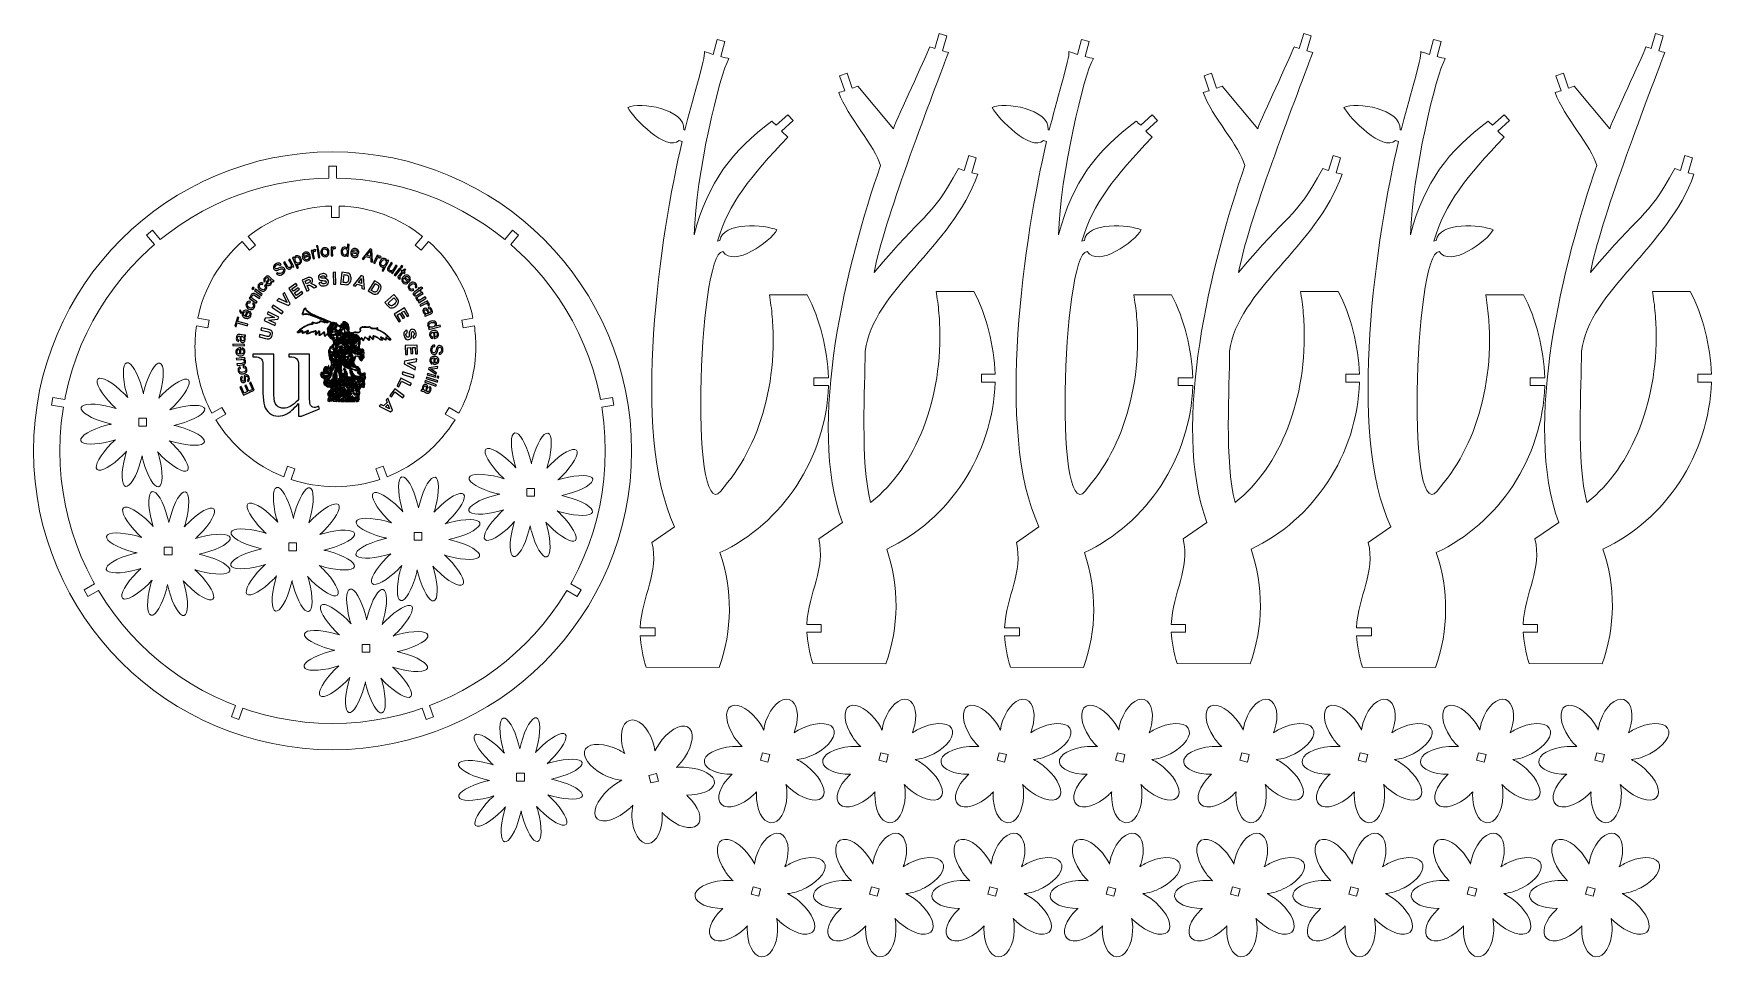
# Model space of a CAD drawing. Header units: centimetres. Extents: x -46.9 to 17.6, y 122.5 to 158.
import ezdxf

# ---------------------------------------------------------------- set-up
doc = ezdxf.new("R2010")
doc.units = ezdxf.units.CM
doc.header["$MEASUREMENT"] = 0
doc.layers.add('Capa 1', color=7, linetype='Continuous')

msp = doc.modelspace()

# ---------------------------------------------------------------- linework, layer by layer
at = {"layer": 'Capa 1', "color": 250, "lineweight": 9}
for points in [[(-27.96989, 140.19784), (-27.66989, 140.19784), (-27.66989, 140.49784), (-27.96989, 140.49784), (-27.96989, 140.19784)], [(-32.30906, 138.5045), (-32.00906, 138.5045), (-32.00906, 138.8045), (-32.30906, 138.8045), (-32.30906, 138.5045)], [(-41.91229, 137.94044), (-41.61229, 137.94044), (-41.61229, 138.24044), (-41.91229, 138.24044), (-41.91229, 137.94044)], [(-37.12448, 138.09867), (-36.82448, 138.09867), (-36.82448, 138.39867), (-37.12448, 138.39867), (-37.12448, 138.09867)], [(-34.3055, 134.19211), (-34.0055, 134.19211), (-34.0055, 134.49211), (-34.3055, 134.49211), (-34.3055, 134.19211)], [(-28.36509, 129.23547), (-28.06509, 129.23547), (-28.06509, 129.53547), (-28.36509, 129.53547), (-28.36509, 129.23547)]]:
    msp.add_lwpolyline(points, close=True, dxfattribs=at)
for points, knots in [([(-17.18613, 147.94136), (-16.70114, 147.01229), (-16.41137, 145.86521), (-16.37196, 144.75441), (-16.37196, 144.75441), (-16.37196, 144.75441), (-16.93316, 144.75441), (-16.93316, 144.75441), (-16.93316, 144.75441), (-16.93316, 144.75441), (-16.93315, 144.45441), (-16.93315, 144.45441), (-16.93315, 144.45441), (-16.93315, 144.45441), (-16.37137, 144.45441), (-16.37137, 144.45441), (-16.37137, 144.45441), (-16.46221, 141.65291), (-18.14398, 139.15318), (-20.54234, 138.02865), (-20.54234, 138.02865), (-20.05173, 136.60318), (-20.06279, 135.02557), (-20.57413, 133.60715), (-20.57413, 133.60715), (-20.57413, 133.60715), (-23.38434, 133.61858), (-23.38434, 133.61858), (-23.38434, 133.61858), (-23.51808, 134.02911), (-23.58627, 134.49461), (-23.61013, 134.82689), (-23.61013, 134.82689), (-23.61013, 134.82689), (-23.03903, 134.82689), (-23.03903, 134.82689), (-23.03903, 134.82689), (-23.03903, 134.82689), (-23.03903, 135.12689), (-23.03903, 135.12689), (-23.03903, 135.12689), (-23.03903, 135.12689), (-23.61384, 135.12689), (-23.61384, 135.12689), (-23.61384, 135.12689), (-23.54132, 136.38254), (-22.88238, 137.26294), (-23.15691, 138.41613), (-23.15691, 138.41613), (-23.15691, 138.41613), (-22.28699, 139.0229), (-22.28699, 139.0229), (-22.28699, 139.0229), (-23.99821, 142.63091), (-22.83277, 150.28073), (-21.99833, 153.84242), (-21.99833, 153.84242), (-21.99833, 153.84242), (-22.11381, 153.88738), (-22.11381, 153.88738), (-22.11381, 153.88738), (-22.61204, 153.43036), (-23.84829, 154.72705), (-24.09177, 155.14976), (-24.09177, 155.14976), (-23.62308, 155.37518), (-21.88052, 155.11077), (-21.93123, 154.30194), (-21.93123, 154.30194), (-21.93123, 154.30194), (-21.89163, 154.28655), (-21.89163, 154.28655), (-21.89163, 154.28655), (-21.64473, 155.29006), (-21.08882, 157.09013), (-21.13534, 157.3038), (-21.13534, 157.3038), (-21.10244, 157.29243), (-20.87761, 157.21023), (-20.80475, 157.1888), (-20.80475, 157.1888), (-20.80475, 157.1888), (-20.64946, 157.76834), (-20.64946, 157.76834), (-20.64946, 157.76834), (-20.64946, 157.76834), (-20.35969, 157.69069), (-20.35969, 157.69069), (-20.35969, 157.69069), (-20.35969, 157.69069), (-20.51498, 157.11114), (-20.51498, 157.11114), (-20.51498, 157.11114), (-20.41419, 157.08408), (-20.22821, 157.04198), (-20.19615, 157.03338), (-20.19615, 157.03338), (-20.54803, 156.46599), (-21.47937, 152.54753), (-21.53422, 150.2593), (-21.53422, 150.2593), (-20.98448, 152.32324), (-20.09544, 153.45229), (-18.55155, 154.6299), (-18.55155, 154.6299), (-18.51737, 154.59816), (-18.43025, 154.51686), (-18.37616, 154.46945), (-18.37616, 154.46945), (-18.37616, 154.46945), (-17.92984, 154.8766), (-17.92984, 154.8766), (-17.92984, 154.8766), (-17.92984, 154.8766), (-17.72764, 154.65495), (-17.72764, 154.65495), (-17.72764, 154.65495), (-17.72764, 154.65495), (-18.17396, 154.2478), (-18.17396, 154.2478), (-18.17396, 154.2478), (-18.17396, 154.2478), (-17.93389, 154.01489), (-17.93389, 154.01489), (-17.93389, 154.01489), (-19.37995, 152.48254), (-20.20469, 151.4801), (-20.63909, 150.00899), (-20.63909, 150.00899), (-20.63909, 150.00899), (-20.54242, 150.03723), (-20.54242, 150.03723), (-20.54242, 150.03723), (-20.4557, 150.7505), (-18.8013, 150.66064), (-18.35235, 150.44017), (-18.35235, 150.44017), (-18.6121, 149.99755), (-20.00624, 148.97086), (-20.43624, 149.61572), (-20.43624, 149.61572), (-21.39375, 149.57228), (-21.73864, 138.34554), (-20.38607, 140.55687), (-20.38607, 140.55687), (-20.38607, 140.55687), (-20.24933, 140.72084), (-20.24933, 140.72084), (-20.24933, 140.72084), (-20.24933, 140.72084), (-20.11678, 140.89132), (-20.11678, 140.89132), (-20.11678, 140.89132), (-20.11678, 140.89132), (-19.98848, 141.0682), (-19.98848, 141.0682), (-19.98848, 141.0682), (-19.98848, 141.0682), (-19.86454, 141.2513), (-19.86454, 141.2513), (-19.86454, 141.2513), (-19.86454, 141.2513), (-19.74511, 141.44041), (-19.74511, 141.44041), (-19.74511, 141.44041), (-19.74511, 141.44041), (-19.63035, 141.63532), (-19.63035, 141.63532), (-19.63035, 141.63532), (-19.63035, 141.63532), (-19.52032, 141.8359), (-19.52032, 141.8359), (-19.52032, 141.8359), (-19.52032, 141.8359), (-19.41528, 142.04177), (-19.41528, 142.04177), (-19.41528, 142.04177), (-19.41528, 142.04177), (-19.31525, 142.2529), (-19.31525, 142.2529), (-19.31525, 142.2529), (-19.31525, 142.2529), (-19.22045, 142.46892), (-19.22045, 142.46892), (-19.22045, 142.46892), (-19.22045, 142.46892), (-19.1309, 142.68982), (-19.1309, 142.68982), (-19.1309, 142.68982), (-19.1309, 142.68982), (-19.0467, 142.91552), (-19.0467, 142.91552), (-19.0467, 142.91552), (-19.0467, 142.91552), (-18.96802, 143.14563), (-18.96802, 143.14563), (-18.96802, 143.14563), (-18.96802, 143.14563), (-18.89504, 143.37984), (-18.89504, 143.37984), (-18.89504, 143.37984), (-18.89504, 143.37984), (-18.82776, 143.61833), (-18.82776, 143.61833), (-18.82776, 143.61833), (-18.82776, 143.61833), (-18.76631, 143.86094), (-18.76631, 143.86094), (-18.76631, 143.86094), (-18.76631, 143.86094), (-18.71082, 144.10721), (-18.71082, 144.10721), (-18.71082, 144.10721), (-18.71082, 144.10721), (-18.66147, 144.35714), (-18.66147, 144.35714), (-18.66147, 144.35714), (-18.66147, 144.35714), (-18.61822, 144.6109), (-18.61822, 144.6109), (-18.61822, 144.6109), (-18.61822, 144.6109), (-18.58126, 144.8684), (-18.58126, 144.8684), (-18.58126, 144.8684), (-18.58126, 144.8684), (-18.5507, 145.12911), (-18.5507, 145.12911), (-18.5507, 145.12911), (-18.5507, 145.12911), (-18.52675, 145.39304), (-18.52675, 145.39304), (-18.52675, 145.39304), (-18.52675, 145.39304), (-18.50942, 145.6607), (-18.50942, 145.6607), (-18.50942, 145.6607), (-18.50942, 145.6607), (-18.49889, 145.93171), (-18.49889, 145.93171), (-18.49889, 145.93171), (-18.49889, 145.93171), (-18.49513, 146.22214), (-18.49513, 146.22214), (-18.49513, 146.22214), (-18.49513, 146.22214), (-18.49565, 146.32005), (-18.49565, 146.32005), (-18.49565, 146.32005), (-18.49565, 146.32005), (-18.49748, 146.43376), (-18.49748, 146.43376), (-18.49748, 146.43376), (-18.49748, 146.43376), (-18.50056, 146.547), (-18.50056, 146.547), (-18.50056, 146.547), (-18.50056, 146.547), (-18.5048, 146.65961), (-18.5048, 146.65961), (-18.5048, 146.65961), (-18.5048, 146.65961), (-18.51027, 146.77182), (-18.51027, 146.77182), (-18.51027, 146.77182), (-18.51027, 146.77182), (-18.51689, 146.88365), (-18.51689, 146.88365), (-18.51689, 146.88365), (-18.51689, 146.88365), (-18.5247, 146.99482), (-18.5247, 146.99482), (-18.5247, 146.99482), (-18.5247, 146.99482), (-18.53358, 147.10486), (-18.53358, 147.10486), (-18.53358, 147.10486), (-18.53358, 147.10486), (-18.54368, 147.21436), (-18.54368, 147.21436), (-18.54368, 147.21436), (-18.54368, 147.21436), (-18.5549, 147.32392), (-18.5549, 147.32392), (-18.5549, 147.32392), (-18.5549, 147.32392), (-18.56729, 147.43274), (-18.56729, 147.43274), (-18.56729, 147.43274), (-18.56729, 147.43274), (-18.58075, 147.54079), (-18.58075, 147.54079), (-18.58075, 147.54079), (-18.58075, 147.54079), (-18.59534, 147.64818), (-18.59534, 147.64818), (-18.59534, 147.64818), (-18.59534, 147.64818), (-18.61101, 147.75503), (-18.61101, 147.75503), (-18.61101, 147.75503), (-18.61101, 147.75503), (-18.62784, 147.86147), (-18.62784, 147.86147), (-18.62784, 147.86147), (-18.62784, 147.86147), (-18.64132, 147.94136), (-18.64132, 147.94136), (-18.64132, 147.94136), (-18.64132, 147.94136), (-17.18613, 147.94136), (-17.18613, 147.94136)], [0, 0, 0, 0, 0.01265823, 0.01265823, 0.01265823, 0.01265823, 0.02531646, 0.02531646, 0.02531646, 0.02531646, 0.03797468, 0.03797468, 0.03797468, 0.03797468, 0.05063291, 0.05063291, 0.05063291, 0.05063291, 0.06329114, 0.06329114, 0.06329114, 0.06329114, 0.07594937, 0.07594937, 0.07594937, 0.07594937, 0.08860759, 0.08860759, 0.08860759, 0.08860759, 0.10126582, 0.10126582, 0.10126582, 0.10126582, 0.11392405, 0.11392405, 0.11392405, 0.11392405, 0.12658228, 0.12658228, 0.12658228, 0.12658228, 0.13924051, 0.13924051, 0.13924051, 0.13924051, 0.15189873, 0.15189873, 0.15189873, 0.15189873, 0.16455696, 0.16455696, 0.16455696, 0.16455696, 0.17721519, 0.17721519, 0.17721519, 0.17721519, 0.18987342, 0.18987342, 0.18987342, 0.18987342, 0.20253165, 0.20253165, 0.20253165, 0.20253165, 0.21518987, 0.21518987, 0.21518987, 0.21518987, 0.2278481, 0.2278481, 0.2278481, 0.2278481, 0.24050633, 0.24050633, 0.24050633, 0.24050633, 0.25316456, 0.25316456, 0.25316456, 0.25316456, 0.26582278, 0.26582278, 0.26582278, 0.26582278, 0.27848101, 0.27848101, 0.27848101, 0.27848101, 0.29113924, 0.29113924, 0.29113924, 0.29113924, 0.30379747, 0.30379747, 0.30379747, 0.30379747, 0.3164557, 0.3164557, 0.3164557, 0.3164557, 0.32911392, 0.32911392, 0.32911392, 0.32911392, 0.34177215, 0.34177215, 0.34177215, 0.34177215, 0.35443038, 0.35443038, 0.35443038, 0.35443038, 0.36708861, 0.36708861, 0.36708861, 0.36708861, 0.37974684, 0.37974684, 0.37974684, 0.37974684, 0.39240506, 0.39240506, 0.39240506, 0.39240506, 0.40506329, 0.40506329, 0.40506329, 0.40506329, 0.41772152, 0.41772152, 0.41772152, 0.41772152, 0.43037975, 0.43037975, 0.43037975, 0.43037975, 0.44303797, 0.44303797, 0.44303797, 0.44303797, 0.4556962, 0.4556962, 0.4556962, 0.4556962, 0.46835443, 0.46835443, 0.46835443, 0.46835443, 0.48101266, 0.48101266, 0.48101266, 0.48101266, 0.49367089, 0.49367089, 0.49367089, 0.49367089, 0.50632911, 0.50632911, 0.50632911, 0.50632911, 0.51898734, 0.51898734, 0.51898734, 0.51898734, 0.53164557, 0.53164557, 0.53164557, 0.53164557, 0.5443038, 0.5443038, 0.5443038, 0.5443038, 0.55696203, 0.55696203, 0.55696203, 0.55696203, 0.56962025, 0.56962025, 0.56962025, 0.56962025, 0.58227848, 0.58227848, 0.58227848, 0.58227848, 0.59493671, 0.59493671, 0.59493671, 0.59493671, 0.60759494, 0.60759494, 0.60759494, 0.60759494, 0.62025316, 0.62025316, 0.62025316, 0.62025316, 0.63291139, 0.63291139, 0.63291139, 0.63291139, 0.64556962, 0.64556962, 0.64556962, 0.64556962, 0.65822785, 0.65822785, 0.65822785, 0.65822785, 0.67088608, 0.67088608, 0.67088608, 0.67088608, 0.6835443, 0.6835443, 0.6835443, 0.6835443, 0.69620253, 0.69620253, 0.69620253, 0.69620253, 0.70886076, 0.70886076, 0.70886076, 0.70886076, 0.72151899, 0.72151899, 0.72151899, 0.72151899, 0.73417722, 0.73417722, 0.73417722, 0.73417722, 0.74683544, 0.74683544, 0.74683544, 0.74683544, 0.75949367, 0.75949367, 0.75949367, 0.75949367, 0.7721519, 0.7721519, 0.7721519, 0.7721519, 0.78481013, 0.78481013, 0.78481013, 0.78481013, 0.79746835, 0.79746835, 0.79746835, 0.79746835, 0.81012658, 0.81012658, 0.81012658, 0.81012658, 0.82278481, 0.82278481, 0.82278481, 0.82278481, 0.83544304, 0.83544304, 0.83544304, 0.83544304, 0.84810127, 0.84810127, 0.84810127, 0.84810127, 0.86075949, 0.86075949, 0.86075949, 0.86075949, 0.87341772, 0.87341772, 0.87341772, 0.87341772, 0.88607595, 0.88607595, 0.88607595, 0.88607595, 0.89873418, 0.89873418, 0.89873418, 0.89873418, 0.91139241, 0.91139241, 0.91139241, 0.91139241, 0.92405063, 0.92405063, 0.92405063, 0.92405063, 0.93670886, 0.93670886, 0.93670886, 0.93670886, 0.94936709, 0.94936709, 0.94936709, 0.94936709, 0.96202532, 0.96202532, 0.96202532, 0.96202532, 0.97468354, 0.97468354, 0.97468354, 0.97468354, 1, 1, 1, 1]), ([(-10.77619, 148.07732), (-10.29132, 147.14852), (-10.00159, 146.00174), (-9.96205, 144.89129), (-9.96205, 144.89129), (-9.96205, 144.89129), (-10.48398, 144.89129), (-10.48398, 144.89129), (-10.48398, 144.89129), (-10.48398, 144.89129), (-10.48397, 144.59129), (-10.48397, 144.59129), (-10.48397, 144.59129), (-10.48397, 144.59129), (-9.96139, 144.59129), (-9.96139, 144.59129), (-9.96139, 144.59129), (-10.05189, 141.78939), (-11.73378, 139.28926), (-14.1324, 138.16461), (-14.1324, 138.16461), (-13.64179, 136.73913), (-13.65285, 135.16153), (-14.16419, 133.74312), (-14.16419, 133.74312), (-14.16419, 133.74312), (-16.9744, 133.75454), (-16.9744, 133.75454), (-16.9744, 133.75454), (-17.10826, 134.16545), (-17.17645, 134.63124), (-17.20025, 134.96377), (-17.20025, 134.96377), (-17.20025, 134.96377), (-16.64871, 134.96377), (-16.64871, 134.96377), (-16.64871, 134.96377), (-16.64871, 134.96377), (-16.64871, 135.26377), (-16.64871, 135.26377), (-16.64871, 135.26377), (-16.64871, 135.26377), (-17.20384, 135.26377), (-17.20384, 135.26377), (-17.20384, 135.26377), (-17.13106, 136.51888), (-16.47251, 137.39918), (-16.74696, 138.55208), (-16.74696, 138.55208), (-16.74696, 138.55208), (-15.8317, 139.19048), (-15.8317, 139.19048), (-15.8317, 139.19048), (-17.23176, 142.95244), (-15.65375, 149.21258), (-14.37029, 152.92275), (-14.37029, 152.92275), (-14.56502, 153.65567), (-15.64689, 154.80896), (-15.97141, 155.72688), (-15.97141, 155.72688), (-15.94038, 155.73521), (-15.80575, 155.78339), (-15.74644, 155.79934), (-15.74644, 155.79934), (-15.74644, 155.79934), (-15.94073, 156.37133), (-15.94073, 156.37133), (-15.94073, 156.37133), (-15.94073, 156.37133), (-15.65666, 156.46784), (-15.65666, 156.46784), (-15.65666, 156.46784), (-15.65666, 156.46784), (-15.45957, 155.89607), (-15.45957, 155.89607), (-15.45957, 155.89607), (-15.42061, 155.90794), (-15.26206, 155.96269), (-15.23954, 155.97047), (-15.23954, 155.97047), (-15.23954, 155.97047), (-13.87401, 154.33459), (-13.87401, 154.33459), (-13.87401, 154.33459), (-13.66659, 154.89283), (-12.6931, 156.9333), (-12.47805, 157.48941), (-12.47805, 157.48941), (-12.45276, 157.48036), (-12.32108, 157.43195), (-12.27683, 157.41814), (-12.27683, 157.41814), (-12.27683, 157.41814), (-12.10724, 157.99798), (-12.10724, 157.99798), (-12.10724, 157.99798), (-12.10724, 157.99798), (-11.81927, 157.91376), (-11.81927, 157.91376), (-11.81927, 157.91376), (-11.81927, 157.91376), (-11.98886, 157.33392), (-11.98886, 157.33392), (-11.98886, 157.33392), (-11.93905, 157.32017), (-11.78317, 157.27888), (-11.75839, 157.27203), (-11.75839, 157.27203), (-12.49446, 155.29962), (-14.26556, 150.71752), (-14.61265, 148.80723), (-14.61265, 148.80723), (-12.68139, 151.13264), (-12.48985, 150.76285), (-11.37348, 152.80211), (-11.37348, 152.80211), (-11.34237, 152.79138), (-11.20118, 152.74242), (-11.14809, 152.72638), (-11.14809, 152.72638), (-11.14809, 152.72638), (-10.9785, 153.30622), (-10.9785, 153.30622), (-10.9785, 153.30622), (-10.9785, 153.30622), (-10.69053, 153.222), (-10.69053, 153.222), (-10.69053, 153.222), (-10.69053, 153.222), (-10.86012, 152.64216), (-10.86012, 152.64216), (-10.86012, 152.64216), (-10.86012, 152.64216), (-10.63232, 152.58475), (-10.63232, 152.58475), (-10.63232, 152.58475), (-11.63566, 149.74673), (-14.64563, 148.12929), (-14.95924, 145.77208), (-14.95924, 145.77208), (-14.95671, 144.40352), (-15.15836, 141.48806), (-14.74925, 139.95344), (-14.74925, 139.95344), (-14.74925, 139.95344), (-14.71585, 139.97889), (-14.71585, 139.97889), (-14.71585, 139.97889), (-14.71585, 139.97889), (-14.56084, 140.10698), (-14.56084, 140.10698), (-14.56084, 140.10698), (-14.56084, 140.10698), (-14.40929, 140.24264), (-14.40929, 140.24264), (-14.40929, 140.24264), (-14.40929, 140.24264), (-14.26108, 140.38567), (-14.26108, 140.38567), (-14.26108, 140.38567), (-14.26108, 140.38567), (-14.11667, 140.5358), (-14.11667, 140.5358), (-14.11667, 140.5358), (-14.11667, 140.5358), (-13.97611, 140.69281), (-13.97611, 140.69281), (-13.97611, 140.69281), (-13.97611, 140.69281), (-13.8394, 140.8568), (-13.8394, 140.8568), (-13.8394, 140.8568), (-13.8394, 140.8568), (-13.70684, 141.02727), (-13.70684, 141.02727), (-13.70684, 141.02727), (-13.70684, 141.02727), (-13.57853, 141.20416), (-13.57853, 141.20416), (-13.57853, 141.20416), (-13.57853, 141.20416), (-13.45462, 141.38725), (-13.45462, 141.38725), (-13.45462, 141.38725), (-13.45462, 141.38725), (-13.33521, 141.57637), (-13.33521, 141.57637), (-13.33521, 141.57637), (-13.33521, 141.57637), (-13.22035, 141.77128), (-13.22035, 141.77128), (-13.22035, 141.77128), (-13.22035, 141.77128), (-13.11039, 141.97185), (-13.11039, 141.97185), (-13.11039, 141.97185), (-13.11039, 141.97185), (-13.00538, 142.17773), (-13.00538, 142.17773), (-13.00538, 142.17773), (-13.00538, 142.17773), (-12.9053, 142.38886), (-12.9053, 142.38886), (-12.9053, 142.38886), (-12.9053, 142.38886), (-12.8105, 142.60488), (-12.8105, 142.60488), (-12.8105, 142.60488), (-12.8105, 142.60488), (-12.72096, 142.82577), (-12.72096, 142.82577), (-12.72096, 142.82577), (-12.72096, 142.82577), (-12.63675, 143.05148), (-12.63675, 143.05148), (-12.63675, 143.05148), (-12.63675, 143.05148), (-12.55808, 143.28158), (-12.55808, 143.28158), (-12.55808, 143.28158), (-12.55808, 143.28158), (-12.48513, 143.51578), (-12.48513, 143.51578), (-12.48513, 143.51578), (-12.48513, 143.51578), (-12.41778, 143.75428), (-12.41778, 143.75428), (-12.41778, 143.75428), (-12.41778, 143.75428), (-12.35637, 143.99689), (-12.35637, 143.99689), (-12.35637, 143.99689), (-12.35637, 143.99689), (-12.30091, 144.24317), (-12.30091, 144.24317), (-12.30091, 144.24317), (-12.30091, 144.24317), (-12.25152, 144.49308), (-12.25152, 144.49308), (-12.25152, 144.49308), (-12.25152, 144.49308), (-12.20826, 144.74691), (-12.20826, 144.74691), (-12.20826, 144.74691), (-12.20826, 144.74691), (-12.17131, 145.00435), (-12.17131, 145.00435), (-12.17131, 145.00435), (-12.17131, 145.00435), (-12.14078, 145.26506), (-12.14078, 145.26506), (-12.14078, 145.26506), (-12.14078, 145.26506), (-12.11681, 145.52901), (-12.11681, 145.52901), (-12.11681, 145.52901), (-12.11681, 145.52901), (-12.09947, 145.79666), (-12.09947, 145.79666), (-12.09947, 145.79666), (-12.09947, 145.79666), (-12.08896, 146.06767), (-12.08896, 146.06767), (-12.08896, 146.06767), (-12.08896, 146.06767), (-12.08518, 146.3581), (-12.08518, 146.3581), (-12.08518, 146.3581), (-12.08518, 146.3581), (-12.0857, 146.45601), (-12.0857, 146.45601), (-12.0857, 146.45601), (-12.0857, 146.45601), (-12.08754, 146.56969), (-12.08754, 146.56969), (-12.08754, 146.56969), (-12.08754, 146.56969), (-12.09062, 146.68294), (-12.09062, 146.68294), (-12.09062, 146.68294), (-12.09062, 146.68294), (-12.09489, 146.79556), (-12.09489, 146.79556), (-12.09489, 146.79556), (-12.09489, 146.79556), (-12.10033, 146.90778), (-12.10033, 146.90778), (-12.10033, 146.90778), (-12.10033, 146.90778), (-12.10695, 147.0196), (-12.10695, 147.0196), (-12.10695, 147.0196), (-12.10695, 147.0196), (-12.11477, 147.13077), (-12.11477, 147.13077), (-12.11477, 147.13077), (-12.11477, 147.13077), (-12.12364, 147.24082), (-12.12364, 147.24082), (-12.12364, 147.24082), (-12.12364, 147.24082), (-12.13374, 147.35032), (-12.13374, 147.35032), (-12.13374, 147.35032), (-12.13374, 147.35032), (-12.14499, 147.45988), (-12.14499, 147.45988), (-12.14499, 147.45988), (-12.14499, 147.45988), (-12.15735, 147.56869), (-12.15735, 147.56869), (-12.15735, 147.56869), (-12.15735, 147.56869), (-12.17081, 147.67674), (-12.17081, 147.67674), (-12.17081, 147.67674), (-12.17081, 147.67674), (-12.1854, 147.78414), (-12.1854, 147.78414), (-12.1854, 147.78414), (-12.1854, 147.78414), (-12.20107, 147.89099), (-12.20107, 147.89099), (-12.20107, 147.89099), (-12.20107, 147.89099), (-12.21791, 147.99745), (-12.21791, 147.99745), (-12.21791, 147.99745), (-12.21791, 147.99745), (-12.23138, 148.07732), (-12.23138, 148.07732), (-12.23138, 148.07732), (-12.23138, 148.07732), (-10.77619, 148.07732), (-10.77619, 148.07732)], [0, 0, 0, 0, 0.01176471, 0.01176471, 0.01176471, 0.01176471, 0.02352941, 0.02352941, 0.02352941, 0.02352941, 0.03529412, 0.03529412, 0.03529412, 0.03529412, 0.04705882, 0.04705882, 0.04705882, 0.04705882, 0.05882353, 0.05882353, 0.05882353, 0.05882353, 0.07058824, 0.07058824, 0.07058824, 0.07058824, 0.08235294, 0.08235294, 0.08235294, 0.08235294, 0.09411765, 0.09411765, 0.09411765, 0.09411765, 0.10588235, 0.10588235, 0.10588235, 0.10588235, 0.11764706, 0.11764706, 0.11764706, 0.11764706, 0.12941176, 0.12941176, 0.12941176, 0.12941176, 0.14117647, 0.14117647, 0.14117647, 0.14117647, 0.15294118, 0.15294118, 0.15294118, 0.15294118, 0.16470588, 0.16470588, 0.16470588, 0.16470588, 0.17647059, 0.17647059, 0.17647059, 0.17647059, 0.18823529, 0.18823529, 0.18823529, 0.18823529, 0.2, 0.2, 0.2, 0.2, 0.21176471, 0.21176471, 0.21176471, 0.21176471, 0.22352941, 0.22352941, 0.22352941, 0.22352941, 0.23529412, 0.23529412, 0.23529412, 0.23529412, 0.24705882, 0.24705882, 0.24705882, 0.24705882, 0.25882353, 0.25882353, 0.25882353, 0.25882353, 0.27058824, 0.27058824, 0.27058824, 0.27058824, 0.28235294, 0.28235294, 0.28235294, 0.28235294, 0.29411765, 0.29411765, 0.29411765, 0.29411765, 0.30588235, 0.30588235, 0.30588235, 0.30588235, 0.31764706, 0.31764706, 0.31764706, 0.31764706, 0.32941176, 0.32941176, 0.32941176, 0.32941176, 0.34117647, 0.34117647, 0.34117647, 0.34117647, 0.35294118, 0.35294118, 0.35294118, 0.35294118, 0.36470588, 0.36470588, 0.36470588, 0.36470588, 0.37647059, 0.37647059, 0.37647059, 0.37647059, 0.38823529, 0.38823529, 0.38823529, 0.38823529, 0.4, 0.4, 0.4, 0.4, 0.41176471, 0.41176471, 0.41176471, 0.41176471, 0.42352941, 0.42352941, 0.42352941, 0.42352941, 0.43529412, 0.43529412, 0.43529412, 0.43529412, 0.44705882, 0.44705882, 0.44705882, 0.44705882, 0.45882353, 0.45882353, 0.45882353, 0.45882353, 0.47058824, 0.47058824, 0.47058824, 0.47058824, 0.48235294, 0.48235294, 0.48235294, 0.48235294, 0.49411765, 0.49411765, 0.49411765, 0.49411765, 0.50588235, 0.50588235, 0.50588235, 0.50588235, 0.51764706, 0.51764706, 0.51764706, 0.51764706, 0.52941176, 0.52941176, 0.52941176, 0.52941176, 0.54117647, 0.54117647, 0.54117647, 0.54117647, 0.55294118, 0.55294118, 0.55294118, 0.55294118, 0.56470588, 0.56470588, 0.56470588, 0.56470588, 0.57647059, 0.57647059, 0.57647059, 0.57647059, 0.58823529, 0.58823529, 0.58823529, 0.58823529, 0.6, 0.6, 0.6, 0.6, 0.61176471, 0.61176471, 0.61176471, 0.61176471, 0.62352941, 0.62352941, 0.62352941, 0.62352941, 0.63529412, 0.63529412, 0.63529412, 0.63529412, 0.64705882, 0.64705882, 0.64705882, 0.64705882, 0.65882353, 0.65882353, 0.65882353, 0.65882353, 0.67058824, 0.67058824, 0.67058824, 0.67058824, 0.68235294, 0.68235294, 0.68235294, 0.68235294, 0.69411765, 0.69411765, 0.69411765, 0.69411765, 0.70588235, 0.70588235, 0.70588235, 0.70588235, 0.71764706, 0.71764706, 0.71764706, 0.71764706, 0.72941176, 0.72941176, 0.72941176, 0.72941176, 0.74117647, 0.74117647, 0.74117647, 0.74117647, 0.75294118, 0.75294118, 0.75294118, 0.75294118, 0.76470588, 0.76470588, 0.76470588, 0.76470588, 0.77647059, 0.77647059, 0.77647059, 0.77647059, 0.78823529, 0.78823529, 0.78823529, 0.78823529, 0.8, 0.8, 0.8, 0.8, 0.81176471, 0.81176471, 0.81176471, 0.81176471, 0.82352941, 0.82352941, 0.82352941, 0.82352941, 0.83529412, 0.83529412, 0.83529412, 0.83529412, 0.84705882, 0.84705882, 0.84705882, 0.84705882, 0.85882353, 0.85882353, 0.85882353, 0.85882353, 0.87058824, 0.87058824, 0.87058824, 0.87058824, 0.88235294, 0.88235294, 0.88235294, 0.88235294, 0.89411765, 0.89411765, 0.89411765, 0.89411765, 0.90588235, 0.90588235, 0.90588235, 0.90588235, 0.91764706, 0.91764706, 0.91764706, 0.91764706, 0.92941176, 0.92941176, 0.92941176, 0.92941176, 0.94117647, 0.94117647, 0.94117647, 0.94117647, 0.95294118, 0.95294118, 0.95294118, 0.95294118, 0.96470588, 0.96470588, 0.96470588, 0.96470588, 0.97647059, 0.97647059, 0.97647059, 0.97647059, 1, 1, 1, 1]), ([(-3.17381, 147.94136), (-2.68882, 147.01229), (-2.39905, 145.86521), (-2.35964, 144.75441), (-2.35964, 144.75441), (-2.35964, 144.75441), (-2.92084, 144.75441), (-2.92084, 144.75441), (-2.92084, 144.75441), (-2.92084, 144.75441), (-2.92083, 144.45441), (-2.92083, 144.45441), (-2.92083, 144.45441), (-2.92083, 144.45441), (-2.35905, 144.45441), (-2.35905, 144.45441), (-2.35905, 144.45441), (-2.44989, 141.65291), (-4.13166, 139.15318), (-6.53002, 138.02865), (-6.53002, 138.02865), (-6.03941, 136.60318), (-6.05047, 135.02557), (-6.56181, 133.60715), (-6.56181, 133.60715), (-6.56181, 133.60715), (-9.37202, 133.61858), (-9.37202, 133.61858), (-9.37202, 133.61858), (-9.50576, 134.02911), (-9.57395, 134.49461), (-9.59781, 134.82689), (-9.59781, 134.82689), (-9.59781, 134.82689), (-9.02671, 134.82689), (-9.02671, 134.82689), (-9.02671, 134.82689), (-9.02671, 134.82689), (-9.02671, 135.12689), (-9.02671, 135.12689), (-9.02671, 135.12689), (-9.02671, 135.12689), (-9.60152, 135.12689), (-9.60152, 135.12689), (-9.60152, 135.12689), (-9.529, 136.38254), (-8.87006, 137.26294), (-9.14459, 138.41613), (-9.14459, 138.41613), (-9.14459, 138.41613), (-8.27467, 139.0229), (-8.27467, 139.0229), (-8.27467, 139.0229), (-9.98589, 142.63091), (-8.82045, 150.28073), (-7.98601, 153.84242), (-7.98601, 153.84242), (-7.98601, 153.84242), (-8.10149, 153.88738), (-8.10149, 153.88738), (-8.10149, 153.88738), (-8.59972, 153.43036), (-9.83597, 154.72705), (-10.07945, 155.14976), (-10.07945, 155.14976), (-9.61076, 155.37518), (-7.8682, 155.11077), (-7.91891, 154.30194), (-7.91891, 154.30194), (-7.91891, 154.30194), (-7.87931, 154.28655), (-7.87931, 154.28655), (-7.87931, 154.28655), (-7.63241, 155.29006), (-7.0765, 157.09013), (-7.12302, 157.3038), (-7.12302, 157.3038), (-7.09012, 157.29243), (-6.86529, 157.21023), (-6.79243, 157.1888), (-6.79243, 157.1888), (-6.79243, 157.1888), (-6.63714, 157.76834), (-6.63714, 157.76834), (-6.63714, 157.76834), (-6.63714, 157.76834), (-6.34737, 157.69069), (-6.34737, 157.69069), (-6.34737, 157.69069), (-6.34737, 157.69069), (-6.50266, 157.11114), (-6.50266, 157.11114), (-6.50266, 157.11114), (-6.40187, 157.08408), (-6.21589, 157.04198), (-6.18383, 157.03338), (-6.18383, 157.03338), (-6.53571, 156.46599), (-7.46705, 152.54753), (-7.5219, 150.2593), (-7.5219, 150.2593), (-6.97216, 152.32324), (-6.08312, 153.45229), (-4.53923, 154.6299), (-4.53923, 154.6299), (-4.50505, 154.59816), (-4.41793, 154.51686), (-4.36384, 154.46945), (-4.36384, 154.46945), (-4.36384, 154.46945), (-3.91752, 154.8766), (-3.91752, 154.8766), (-3.91752, 154.8766), (-3.91752, 154.8766), (-3.71532, 154.65495), (-3.71532, 154.65495), (-3.71532, 154.65495), (-3.71532, 154.65495), (-4.16164, 154.2478), (-4.16164, 154.2478), (-4.16164, 154.2478), (-4.16164, 154.2478), (-3.92157, 154.01489), (-3.92157, 154.01489), (-3.92157, 154.01489), (-5.36763, 152.48254), (-6.19237, 151.4801), (-6.62677, 150.00899), (-6.62677, 150.00899), (-6.62677, 150.00899), (-6.5301, 150.03723), (-6.5301, 150.03723), (-6.5301, 150.03723), (-6.44338, 150.7505), (-4.78898, 150.66064), (-4.34003, 150.44017), (-4.34003, 150.44017), (-4.59978, 149.99755), (-5.99392, 148.97086), (-6.42392, 149.61572), (-6.42392, 149.61572), (-7.38143, 149.57228), (-7.72632, 138.34554), (-6.37375, 140.55687), (-6.37375, 140.55687), (-6.37375, 140.55687), (-6.23701, 140.72084), (-6.23701, 140.72084), (-6.23701, 140.72084), (-6.23701, 140.72084), (-6.10446, 140.89132), (-6.10446, 140.89132), (-6.10446, 140.89132), (-6.10446, 140.89132), (-5.97616, 141.0682), (-5.97616, 141.0682), (-5.97616, 141.0682), (-5.97616, 141.0682), (-5.85222, 141.2513), (-5.85222, 141.2513), (-5.85222, 141.2513), (-5.85222, 141.2513), (-5.73279, 141.44041), (-5.73279, 141.44041), (-5.73279, 141.44041), (-5.73279, 141.44041), (-5.61803, 141.63532), (-5.61803, 141.63532), (-5.61803, 141.63532), (-5.61803, 141.63532), (-5.508, 141.8359), (-5.508, 141.8359), (-5.508, 141.8359), (-5.508, 141.8359), (-5.40296, 142.04177), (-5.40296, 142.04177), (-5.40296, 142.04177), (-5.40296, 142.04177), (-5.30293, 142.2529), (-5.30293, 142.2529), (-5.30293, 142.2529), (-5.30293, 142.2529), (-5.20813, 142.46892), (-5.20813, 142.46892), (-5.20813, 142.46892), (-5.20813, 142.46892), (-5.11858, 142.68982), (-5.11858, 142.68982), (-5.11858, 142.68982), (-5.11858, 142.68982), (-5.03438, 142.91552), (-5.03438, 142.91552), (-5.03438, 142.91552), (-5.03438, 142.91552), (-4.9557, 143.14563), (-4.9557, 143.14563), (-4.9557, 143.14563), (-4.9557, 143.14563), (-4.88272, 143.37984), (-4.88272, 143.37984), (-4.88272, 143.37984), (-4.88272, 143.37984), (-4.81544, 143.61833), (-4.81544, 143.61833), (-4.81544, 143.61833), (-4.81544, 143.61833), (-4.75399, 143.86094), (-4.75399, 143.86094), (-4.75399, 143.86094), (-4.75399, 143.86094), (-4.6985, 144.10721), (-4.6985, 144.10721), (-4.6985, 144.10721), (-4.6985, 144.10721), (-4.64915, 144.35714), (-4.64915, 144.35714), (-4.64915, 144.35714), (-4.64915, 144.35714), (-4.6059, 144.6109), (-4.6059, 144.6109), (-4.6059, 144.6109), (-4.6059, 144.6109), (-4.56894, 144.8684), (-4.56894, 144.8684), (-4.56894, 144.8684), (-4.56894, 144.8684), (-4.53838, 145.12911), (-4.53838, 145.12911), (-4.53838, 145.12911), (-4.53838, 145.12911), (-4.51443, 145.39304), (-4.51443, 145.39304), (-4.51443, 145.39304), (-4.51443, 145.39304), (-4.4971, 145.6607), (-4.4971, 145.6607), (-4.4971, 145.6607), (-4.4971, 145.6607), (-4.48657, 145.93171), (-4.48657, 145.93171), (-4.48657, 145.93171), (-4.48657, 145.93171), (-4.48281, 146.22214), (-4.48281, 146.22214), (-4.48281, 146.22214), (-4.48281, 146.22214), (-4.48333, 146.32005), (-4.48333, 146.32005), (-4.48333, 146.32005), (-4.48333, 146.32005), (-4.48516, 146.43376), (-4.48516, 146.43376), (-4.48516, 146.43376), (-4.48516, 146.43376), (-4.48824, 146.547), (-4.48824, 146.547), (-4.48824, 146.547), (-4.48824, 146.547), (-4.49248, 146.65961), (-4.49248, 146.65961), (-4.49248, 146.65961), (-4.49248, 146.65961), (-4.49795, 146.77182), (-4.49795, 146.77182), (-4.49795, 146.77182), (-4.49795, 146.77182), (-4.50457, 146.88365), (-4.50457, 146.88365), (-4.50457, 146.88365), (-4.50457, 146.88365), (-4.51238, 146.99482), (-4.51238, 146.99482), (-4.51238, 146.99482), (-4.51238, 146.99482), (-4.52126, 147.10486), (-4.52126, 147.10486), (-4.52126, 147.10486), (-4.52126, 147.10486), (-4.53136, 147.21436), (-4.53136, 147.21436), (-4.53136, 147.21436), (-4.53136, 147.21436), (-4.54258, 147.32392), (-4.54258, 147.32392), (-4.54258, 147.32392), (-4.54258, 147.32392), (-4.55497, 147.43274), (-4.55497, 147.43274), (-4.55497, 147.43274), (-4.55497, 147.43274), (-4.56843, 147.54079), (-4.56843, 147.54079), (-4.56843, 147.54079), (-4.56843, 147.54079), (-4.58302, 147.64818), (-4.58302, 147.64818), (-4.58302, 147.64818), (-4.58302, 147.64818), (-4.59869, 147.75503), (-4.59869, 147.75503), (-4.59869, 147.75503), (-4.59869, 147.75503), (-4.61552, 147.86147), (-4.61552, 147.86147), (-4.61552, 147.86147), (-4.61552, 147.86147), (-4.629, 147.94136), (-4.629, 147.94136), (-4.629, 147.94136), (-4.629, 147.94136), (-3.17381, 147.94136), (-3.17381, 147.94136)], [0, 0, 0, 0, 0.01265823, 0.01265823, 0.01265823, 0.01265823, 0.02531646, 0.02531646, 0.02531646, 0.02531646, 0.03797468, 0.03797468, 0.03797468, 0.03797468, 0.05063291, 0.05063291, 0.05063291, 0.05063291, 0.06329114, 0.06329114, 0.06329114, 0.06329114, 0.07594937, 0.07594937, 0.07594937, 0.07594937, 0.08860759, 0.08860759, 0.08860759, 0.08860759, 0.10126582, 0.10126582, 0.10126582, 0.10126582, 0.11392405, 0.11392405, 0.11392405, 0.11392405, 0.12658228, 0.12658228, 0.12658228, 0.12658228, 0.13924051, 0.13924051, 0.13924051, 0.13924051, 0.15189873, 0.15189873, 0.15189873, 0.15189873, 0.16455696, 0.16455696, 0.16455696, 0.16455696, 0.17721519, 0.17721519, 0.17721519, 0.17721519, 0.18987342, 0.18987342, 0.18987342, 0.18987342, 0.20253165, 0.20253165, 0.20253165, 0.20253165, 0.21518987, 0.21518987, 0.21518987, 0.21518987, 0.2278481, 0.2278481, 0.2278481, 0.2278481, 0.24050633, 0.24050633, 0.24050633, 0.24050633, 0.25316456, 0.25316456, 0.25316456, 0.25316456, 0.26582278, 0.26582278, 0.26582278, 0.26582278, 0.27848101, 0.27848101, 0.27848101, 0.27848101, 0.29113924, 0.29113924, 0.29113924, 0.29113924, 0.30379747, 0.30379747, 0.30379747, 0.30379747, 0.3164557, 0.3164557, 0.3164557, 0.3164557, 0.32911392, 0.32911392, 0.32911392, 0.32911392, 0.34177215, 0.34177215, 0.34177215, 0.34177215, 0.35443038, 0.35443038, 0.35443038, 0.35443038, 0.36708861, 0.36708861, 0.36708861, 0.36708861, 0.37974684, 0.37974684, 0.37974684, 0.37974684, 0.39240506, 0.39240506, 0.39240506, 0.39240506, 0.40506329, 0.40506329, 0.40506329, 0.40506329, 0.41772152, 0.41772152, 0.41772152, 0.41772152, 0.43037975, 0.43037975, 0.43037975, 0.43037975, 0.44303797, 0.44303797, 0.44303797, 0.44303797, 0.4556962, 0.4556962, 0.4556962, 0.4556962, 0.46835443, 0.46835443, 0.46835443, 0.46835443, 0.48101266, 0.48101266, 0.48101266, 0.48101266, 0.49367089, 0.49367089, 0.49367089, 0.49367089, 0.50632911, 0.50632911, 0.50632911, 0.50632911, 0.51898734, 0.51898734, 0.51898734, 0.51898734, 0.53164557, 0.53164557, 0.53164557, 0.53164557, 0.5443038, 0.5443038, 0.5443038, 0.5443038, 0.55696203, 0.55696203, 0.55696203, 0.55696203, 0.56962025, 0.56962025, 0.56962025, 0.56962025, 0.58227848, 0.58227848, 0.58227848, 0.58227848, 0.59493671, 0.59493671, 0.59493671, 0.59493671, 0.60759494, 0.60759494, 0.60759494, 0.60759494, 0.62025316, 0.62025316, 0.62025316, 0.62025316, 0.63291139, 0.63291139, 0.63291139, 0.63291139, 0.64556962, 0.64556962, 0.64556962, 0.64556962, 0.65822785, 0.65822785, 0.65822785, 0.65822785, 0.67088608, 0.67088608, 0.67088608, 0.67088608, 0.6835443, 0.6835443, 0.6835443, 0.6835443, 0.69620253, 0.69620253, 0.69620253, 0.69620253, 0.70886076, 0.70886076, 0.70886076, 0.70886076, 0.72151899, 0.72151899, 0.72151899, 0.72151899, 0.73417722, 0.73417722, 0.73417722, 0.73417722, 0.74683544, 0.74683544, 0.74683544, 0.74683544, 0.75949367, 0.75949367, 0.75949367, 0.75949367, 0.7721519, 0.7721519, 0.7721519, 0.7721519, 0.78481013, 0.78481013, 0.78481013, 0.78481013, 0.79746835, 0.79746835, 0.79746835, 0.79746835, 0.81012658, 0.81012658, 0.81012658, 0.81012658, 0.82278481, 0.82278481, 0.82278481, 0.82278481, 0.83544304, 0.83544304, 0.83544304, 0.83544304, 0.84810127, 0.84810127, 0.84810127, 0.84810127, 0.86075949, 0.86075949, 0.86075949, 0.86075949, 0.87341772, 0.87341772, 0.87341772, 0.87341772, 0.88607595, 0.88607595, 0.88607595, 0.88607595, 0.89873418, 0.89873418, 0.89873418, 0.89873418, 0.91139241, 0.91139241, 0.91139241, 0.91139241, 0.92405063, 0.92405063, 0.92405063, 0.92405063, 0.93670886, 0.93670886, 0.93670886, 0.93670886, 0.94936709, 0.94936709, 0.94936709, 0.94936709, 0.96202532, 0.96202532, 0.96202532, 0.96202532, 0.97468354, 0.97468354, 0.97468354, 0.97468354, 1, 1, 1, 1]), ([(3.23613, 148.07732), (3.721, 147.14852), (4.01073, 146.00174), (4.05027, 144.89129), (4.05027, 144.89129), (4.05027, 144.89129), (3.52834, 144.89129), (3.52834, 144.89129), (3.52834, 144.89129), (3.52834, 144.89129), (3.52835, 144.59129), (3.52835, 144.59129), (3.52835, 144.59129), (3.52835, 144.59129), (4.05093, 144.59129), (4.05093, 144.59129), (4.05093, 144.59129), (3.96043, 141.78939), (2.27854, 139.28926), (-0.12008, 138.16461), (-0.12008, 138.16461), (0.37053, 136.73913), (0.35947, 135.16153), (-0.15187, 133.74312), (-0.15187, 133.74312), (-0.15187, 133.74312), (-2.96208, 133.75454), (-2.96208, 133.75454), (-2.96208, 133.75454), (-3.09594, 134.16545), (-3.16413, 134.63124), (-3.18793, 134.96377), (-3.18793, 134.96377), (-3.18793, 134.96377), (-2.63639, 134.96377), (-2.63639, 134.96377), (-2.63639, 134.96377), (-2.63639, 134.96377), (-2.63639, 135.26377), (-2.63639, 135.26377), (-2.63639, 135.26377), (-2.63639, 135.26377), (-3.19152, 135.26377), (-3.19152, 135.26377), (-3.19152, 135.26377), (-3.11874, 136.51888), (-2.46019, 137.39918), (-2.73464, 138.55208), (-2.73464, 138.55208), (-2.73464, 138.55208), (-1.81938, 139.19048), (-1.81938, 139.19048), (-1.81938, 139.19048), (-3.21944, 142.95244), (-1.64143, 149.21258), (-0.35797, 152.92275), (-0.35797, 152.92275), (-0.5527, 153.65567), (-1.63457, 154.80896), (-1.95909, 155.72688), (-1.95909, 155.72688), (-1.92806, 155.73521), (-1.79343, 155.78339), (-1.73412, 155.79934), (-1.73412, 155.79934), (-1.73412, 155.79934), (-1.92841, 156.37133), (-1.92841, 156.37133), (-1.92841, 156.37133), (-1.92841, 156.37133), (-1.64434, 156.46784), (-1.64434, 156.46784), (-1.64434, 156.46784), (-1.64434, 156.46784), (-1.44725, 155.89607), (-1.44725, 155.89607), (-1.44725, 155.89607), (-1.40829, 155.90794), (-1.24974, 155.96269), (-1.22722, 155.97047), (-1.22722, 155.97047), (-1.22722, 155.97047), (0.13831, 154.33459), (0.13831, 154.33459), (0.13831, 154.33459), (0.34573, 154.89283), (1.31922, 156.9333), (1.53427, 157.48941), (1.53427, 157.48941), (1.55956, 157.48036), (1.69124, 157.43195), (1.73549, 157.41814), (1.73549, 157.41814), (1.73549, 157.41814), (1.90508, 157.99798), (1.90508, 157.99798), (1.90508, 157.99798), (1.90508, 157.99798), (2.19305, 157.91376), (2.19305, 157.91376), (2.19305, 157.91376), (2.19305, 157.91376), (2.02346, 157.33392), (2.02346, 157.33392), (2.02346, 157.33392), (2.07327, 157.32017), (2.22915, 157.27888), (2.25393, 157.27203), (2.25393, 157.27203), (1.51786, 155.29962), (-0.25324, 150.71752), (-0.60033, 148.80723), (-0.60033, 148.80723), (1.33093, 151.13264), (1.52247, 150.76285), (2.63884, 152.80211), (2.63884, 152.80211), (2.66995, 152.79138), (2.81114, 152.74242), (2.86423, 152.72638), (2.86423, 152.72638), (2.86423, 152.72638), (3.03382, 153.30622), (3.03382, 153.30622), (3.03382, 153.30622), (3.03382, 153.30622), (3.32179, 153.222), (3.32179, 153.222), (3.32179, 153.222), (3.32179, 153.222), (3.1522, 152.64216), (3.1522, 152.64216), (3.1522, 152.64216), (3.1522, 152.64216), (3.38, 152.58475), (3.38, 152.58475), (3.38, 152.58475), (2.37666, 149.74673), (-0.63331, 148.12929), (-0.94692, 145.77208), (-0.94692, 145.77208), (-0.94439, 144.40352), (-1.14604, 141.48806), (-0.73693, 139.95344), (-0.73693, 139.95344), (-0.73693, 139.95344), (-0.70353, 139.97889), (-0.70353, 139.97889), (-0.70353, 139.97889), (-0.70353, 139.97889), (-0.54852, 140.10698), (-0.54852, 140.10698), (-0.54852, 140.10698), (-0.54852, 140.10698), (-0.39697, 140.24264), (-0.39697, 140.24264), (-0.39697, 140.24264), (-0.39697, 140.24264), (-0.24876, 140.38567), (-0.24876, 140.38567), (-0.24876, 140.38567), (-0.24876, 140.38567), (-0.10435, 140.5358), (-0.10435, 140.5358), (-0.10435, 140.5358), (-0.10435, 140.5358), (0.03621, 140.69281), (0.03621, 140.69281), (0.03621, 140.69281), (0.03621, 140.69281), (0.17292, 140.8568), (0.17292, 140.8568), (0.17292, 140.8568), (0.17292, 140.8568), (0.30548, 141.02727), (0.30548, 141.02727), (0.30548, 141.02727), (0.30548, 141.02727), (0.43379, 141.20416), (0.43379, 141.20416), (0.43379, 141.20416), (0.43379, 141.20416), (0.5577, 141.38725), (0.5577, 141.38725), (0.5577, 141.38725), (0.5577, 141.38725), (0.67711, 141.57637), (0.67711, 141.57637), (0.67711, 141.57637), (0.67711, 141.57637), (0.79197, 141.77128), (0.79197, 141.77128), (0.79197, 141.77128), (0.79197, 141.77128), (0.90193, 141.97185), (0.90193, 141.97185), (0.90193, 141.97185), (0.90193, 141.97185), (1.00694, 142.17773), (1.00694, 142.17773), (1.00694, 142.17773), (1.00694, 142.17773), (1.10702, 142.38886), (1.10702, 142.38886), (1.10702, 142.38886), (1.10702, 142.38886), (1.20182, 142.60488), (1.20182, 142.60488), (1.20182, 142.60488), (1.20182, 142.60488), (1.29136, 142.82577), (1.29136, 142.82577), (1.29136, 142.82577), (1.29136, 142.82577), (1.37557, 143.05148), (1.37557, 143.05148), (1.37557, 143.05148), (1.37557, 143.05148), (1.45424, 143.28158), (1.45424, 143.28158), (1.45424, 143.28158), (1.45424, 143.28158), (1.52719, 143.51578), (1.52719, 143.51578), (1.52719, 143.51578), (1.52719, 143.51578), (1.59454, 143.75428), (1.59454, 143.75428), (1.59454, 143.75428), (1.59454, 143.75428), (1.65595, 143.99689), (1.65595, 143.99689), (1.65595, 143.99689), (1.65595, 143.99689), (1.71141, 144.24317), (1.71141, 144.24317), (1.71141, 144.24317), (1.71141, 144.24317), (1.7608, 144.49308), (1.7608, 144.49308), (1.7608, 144.49308), (1.7608, 144.49308), (1.80406, 144.74691), (1.80406, 144.74691), (1.80406, 144.74691), (1.80406, 144.74691), (1.84101, 145.00435), (1.84101, 145.00435), (1.84101, 145.00435), (1.84101, 145.00435), (1.87154, 145.26506), (1.87154, 145.26506), (1.87154, 145.26506), (1.87154, 145.26506), (1.89551, 145.52901), (1.89551, 145.52901), (1.89551, 145.52901), (1.89551, 145.52901), (1.91285, 145.79666), (1.91285, 145.79666), (1.91285, 145.79666), (1.91285, 145.79666), (1.92336, 146.06767), (1.92336, 146.06767), (1.92336, 146.06767), (1.92336, 146.06767), (1.92714, 146.3581), (1.92714, 146.3581), (1.92714, 146.3581), (1.92714, 146.3581), (1.92662, 146.45601), (1.92662, 146.45601), (1.92662, 146.45601), (1.92662, 146.45601), (1.92478, 146.56969), (1.92478, 146.56969), (1.92478, 146.56969), (1.92478, 146.56969), (1.9217, 146.68294), (1.9217, 146.68294), (1.9217, 146.68294), (1.9217, 146.68294), (1.91743, 146.79556), (1.91743, 146.79556), (1.91743, 146.79556), (1.91743, 146.79556), (1.91199, 146.90778), (1.91199, 146.90778), (1.91199, 146.90778), (1.91199, 146.90778), (1.90537, 147.0196), (1.90537, 147.0196), (1.90537, 147.0196), (1.90537, 147.0196), (1.89755, 147.13077), (1.89755, 147.13077), (1.89755, 147.13077), (1.89755, 147.13077), (1.88868, 147.24082), (1.88868, 147.24082), (1.88868, 147.24082), (1.88868, 147.24082), (1.87858, 147.35032), (1.87858, 147.35032), (1.87858, 147.35032), (1.87858, 147.35032), (1.86733, 147.45988), (1.86733, 147.45988), (1.86733, 147.45988), (1.86733, 147.45988), (1.85497, 147.56869), (1.85497, 147.56869), (1.85497, 147.56869), (1.85497, 147.56869), (1.84151, 147.67674), (1.84151, 147.67674), (1.84151, 147.67674), (1.84151, 147.67674), (1.82692, 147.78414), (1.82692, 147.78414), (1.82692, 147.78414), (1.82692, 147.78414), (1.81125, 147.89099), (1.81125, 147.89099), (1.81125, 147.89099), (1.81125, 147.89099), (1.79441, 147.99745), (1.79441, 147.99745), (1.79441, 147.99745), (1.79441, 147.99745), (1.78094, 148.07732), (1.78094, 148.07732), (1.78094, 148.07732), (1.78094, 148.07732), (3.23613, 148.07732), (3.23613, 148.07732)], [0, 0, 0, 0, 0.01176471, 0.01176471, 0.01176471, 0.01176471, 0.02352941, 0.02352941, 0.02352941, 0.02352941, 0.03529412, 0.03529412, 0.03529412, 0.03529412, 0.04705882, 0.04705882, 0.04705882, 0.04705882, 0.05882353, 0.05882353, 0.05882353, 0.05882353, 0.07058824, 0.07058824, 0.07058824, 0.07058824, 0.08235294, 0.08235294, 0.08235294, 0.08235294, 0.09411765, 0.09411765, 0.09411765, 0.09411765, 0.10588235, 0.10588235, 0.10588235, 0.10588235, 0.11764706, 0.11764706, 0.11764706, 0.11764706, 0.12941176, 0.12941176, 0.12941176, 0.12941176, 0.14117647, 0.14117647, 0.14117647, 0.14117647, 0.15294118, 0.15294118, 0.15294118, 0.15294118, 0.16470588, 0.16470588, 0.16470588, 0.16470588, 0.17647059, 0.17647059, 0.17647059, 0.17647059, 0.18823529, 0.18823529, 0.18823529, 0.18823529, 0.2, 0.2, 0.2, 0.2, 0.21176471, 0.21176471, 0.21176471, 0.21176471, 0.22352941, 0.22352941, 0.22352941, 0.22352941, 0.23529412, 0.23529412, 0.23529412, 0.23529412, 0.24705882, 0.24705882, 0.24705882, 0.24705882, 0.25882353, 0.25882353, 0.25882353, 0.25882353, 0.27058824, 0.27058824, 0.27058824, 0.27058824, 0.28235294, 0.28235294, 0.28235294, 0.28235294, 0.29411765, 0.29411765, 0.29411765, 0.29411765, 0.30588235, 0.30588235, 0.30588235, 0.30588235, 0.31764706, 0.31764706, 0.31764706, 0.31764706, 0.32941176, 0.32941176, 0.32941176, 0.32941176, 0.34117647, 0.34117647, 0.34117647, 0.34117647, 0.35294118, 0.35294118, 0.35294118, 0.35294118, 0.36470588, 0.36470588, 0.36470588, 0.36470588, 0.37647059, 0.37647059, 0.37647059, 0.37647059, 0.38823529, 0.38823529, 0.38823529, 0.38823529, 0.4, 0.4, 0.4, 0.4, 0.41176471, 0.41176471, 0.41176471, 0.41176471, 0.42352941, 0.42352941, 0.42352941, 0.42352941, 0.43529412, 0.43529412, 0.43529412, 0.43529412, 0.44705882, 0.44705882, 0.44705882, 0.44705882, 0.45882353, 0.45882353, 0.45882353, 0.45882353, 0.47058824, 0.47058824, 0.47058824, 0.47058824, 0.48235294, 0.48235294, 0.48235294, 0.48235294, 0.49411765, 0.49411765, 0.49411765, 0.49411765, 0.50588235, 0.50588235, 0.50588235, 0.50588235, 0.51764706, 0.51764706, 0.51764706, 0.51764706, 0.52941176, 0.52941176, 0.52941176, 0.52941176, 0.54117647, 0.54117647, 0.54117647, 0.54117647, 0.55294118, 0.55294118, 0.55294118, 0.55294118, 0.56470588, 0.56470588, 0.56470588, 0.56470588, 0.57647059, 0.57647059, 0.57647059, 0.57647059, 0.58823529, 0.58823529, 0.58823529, 0.58823529, 0.6, 0.6, 0.6, 0.6, 0.61176471, 0.61176471, 0.61176471, 0.61176471, 0.62352941, 0.62352941, 0.62352941, 0.62352941, 0.63529412, 0.63529412, 0.63529412, 0.63529412, 0.64705882, 0.64705882, 0.64705882, 0.64705882, 0.65882353, 0.65882353, 0.65882353, 0.65882353, 0.67058824, 0.67058824, 0.67058824, 0.67058824, 0.68235294, 0.68235294, 0.68235294, 0.68235294, 0.69411765, 0.69411765, 0.69411765, 0.69411765, 0.70588235, 0.70588235, 0.70588235, 0.70588235, 0.71764706, 0.71764706, 0.71764706, 0.71764706, 0.72941176, 0.72941176, 0.72941176, 0.72941176, 0.74117647, 0.74117647, 0.74117647, 0.74117647, 0.75294118, 0.75294118, 0.75294118, 0.75294118, 0.76470588, 0.76470588, 0.76470588, 0.76470588, 0.77647059, 0.77647059, 0.77647059, 0.77647059, 0.78823529, 0.78823529, 0.78823529, 0.78823529, 0.8, 0.8, 0.8, 0.8, 0.81176471, 0.81176471, 0.81176471, 0.81176471, 0.82352941, 0.82352941, 0.82352941, 0.82352941, 0.83529412, 0.83529412, 0.83529412, 0.83529412, 0.84705882, 0.84705882, 0.84705882, 0.84705882, 0.85882353, 0.85882353, 0.85882353, 0.85882353, 0.87058824, 0.87058824, 0.87058824, 0.87058824, 0.88235294, 0.88235294, 0.88235294, 0.88235294, 0.89411765, 0.89411765, 0.89411765, 0.89411765, 0.90588235, 0.90588235, 0.90588235, 0.90588235, 0.91764706, 0.91764706, 0.91764706, 0.91764706, 0.92941176, 0.92941176, 0.92941176, 0.92941176, 0.94117647, 0.94117647, 0.94117647, 0.94117647, 0.95294118, 0.95294118, 0.95294118, 0.95294118, 0.96470588, 0.96470588, 0.96470588, 0.96470588, 0.97647059, 0.97647059, 0.97647059, 0.97647059, 1, 1, 1, 1]), ([(10.36019, 147.94136), (10.84518, 147.01229), (11.13495, 145.86521), (11.17436, 144.75441), (11.17436, 144.75441), (11.17436, 144.75441), (10.61316, 144.75441), (10.61316, 144.75441), (10.61316, 144.75441), (10.61316, 144.75441), (10.61317, 144.45441), (10.61317, 144.45441), (10.61317, 144.45441), (10.61317, 144.45441), (11.17495, 144.45441), (11.17495, 144.45441), (11.17495, 144.45441), (11.08411, 141.65291), (9.40234, 139.15318), (7.00398, 138.02865), (7.00398, 138.02865), (7.49459, 136.60318), (7.48353, 135.02557), (6.97219, 133.60715), (6.97219, 133.60715), (6.97219, 133.60715), (4.16198, 133.61858), (4.16198, 133.61858), (4.16198, 133.61858), (4.02824, 134.02911), (3.96005, 134.49461), (3.93619, 134.82689), (3.93619, 134.82689), (3.93619, 134.82689), (4.50729, 134.82689), (4.50729, 134.82689), (4.50729, 134.82689), (4.50729, 134.82689), (4.50729, 135.12689), (4.50729, 135.12689), (4.50729, 135.12689), (4.50729, 135.12689), (3.93248, 135.12689), (3.93248, 135.12689), (3.93248, 135.12689), (4.005, 136.38254), (4.66394, 137.26294), (4.38941, 138.41613), (4.38941, 138.41613), (4.38941, 138.41613), (5.25933, 139.0229), (5.25933, 139.0229), (5.25933, 139.0229), (3.54811, 142.63091), (4.71355, 150.28073), (5.54799, 153.84242), (5.54799, 153.84242), (5.54799, 153.84242), (5.43251, 153.88738), (5.43251, 153.88738), (5.43251, 153.88738), (4.93428, 153.43036), (3.69803, 154.72705), (3.45455, 155.14976), (3.45455, 155.14976), (3.92324, 155.37518), (5.6658, 155.11077), (5.61509, 154.30194), (5.61509, 154.30194), (5.61509, 154.30194), (5.65469, 154.28655), (5.65469, 154.28655), (5.65469, 154.28655), (5.90159, 155.29006), (6.4575, 157.09013), (6.41098, 157.3038), (6.41098, 157.3038), (6.44388, 157.29243), (6.66871, 157.21023), (6.74157, 157.1888), (6.74157, 157.1888), (6.74157, 157.1888), (6.89686, 157.76834), (6.89686, 157.76834), (6.89686, 157.76834), (6.89686, 157.76834), (7.18663, 157.69069), (7.18663, 157.69069), (7.18663, 157.69069), (7.18663, 157.69069), (7.03134, 157.11114), (7.03134, 157.11114), (7.03134, 157.11114), (7.13213, 157.08408), (7.31811, 157.04198), (7.35017, 157.03338), (7.35017, 157.03338), (6.99829, 156.46599), (6.06695, 152.54753), (6.0121, 150.2593), (6.0121, 150.2593), (6.56184, 152.32324), (7.45088, 153.45229), (8.99477, 154.6299), (8.99477, 154.6299), (9.02895, 154.59816), (9.11607, 154.51686), (9.17016, 154.46945), (9.17016, 154.46945), (9.17016, 154.46945), (9.61648, 154.8766), (9.61648, 154.8766), (9.61648, 154.8766), (9.61648, 154.8766), (9.81868, 154.65495), (9.81868, 154.65495), (9.81868, 154.65495), (9.81868, 154.65495), (9.37236, 154.2478), (9.37236, 154.2478), (9.37236, 154.2478), (9.37236, 154.2478), (9.61243, 154.01489), (9.61243, 154.01489), (9.61243, 154.01489), (8.16637, 152.48254), (7.34163, 151.4801), (6.90723, 150.00899), (6.90723, 150.00899), (6.90723, 150.00899), (7.0039, 150.03723), (7.0039, 150.03723), (7.0039, 150.03723), (7.09062, 150.7505), (8.74502, 150.66064), (9.19397, 150.44017), (9.19397, 150.44017), (8.93422, 149.99755), (7.54008, 148.97086), (7.11008, 149.61572), (7.11008, 149.61572), (6.15257, 149.57228), (5.80768, 138.34554), (7.16025, 140.55687), (7.16025, 140.55687), (7.16025, 140.55687), (7.29699, 140.72084), (7.29699, 140.72084), (7.29699, 140.72084), (7.29699, 140.72084), (7.42954, 140.89132), (7.42954, 140.89132), (7.42954, 140.89132), (7.42954, 140.89132), (7.55784, 141.0682), (7.55784, 141.0682), (7.55784, 141.0682), (7.55784, 141.0682), (7.68178, 141.2513), (7.68178, 141.2513), (7.68178, 141.2513), (7.68178, 141.2513), (7.80121, 141.44041), (7.80121, 141.44041), (7.80121, 141.44041), (7.80121, 141.44041), (7.91597, 141.63532), (7.91597, 141.63532), (7.91597, 141.63532), (7.91597, 141.63532), (8.026, 141.8359), (8.026, 141.8359), (8.026, 141.8359), (8.026, 141.8359), (8.13104, 142.04177), (8.13104, 142.04177), (8.13104, 142.04177), (8.13104, 142.04177), (8.23107, 142.2529), (8.23107, 142.2529), (8.23107, 142.2529), (8.23107, 142.2529), (8.32587, 142.46892), (8.32587, 142.46892), (8.32587, 142.46892), (8.32587, 142.46892), (8.41542, 142.68982), (8.41542, 142.68982), (8.41542, 142.68982), (8.41542, 142.68982), (8.49962, 142.91552), (8.49962, 142.91552), (8.49962, 142.91552), (8.49962, 142.91552), (8.5783, 143.14563), (8.5783, 143.14563), (8.5783, 143.14563), (8.5783, 143.14563), (8.65128, 143.37984), (8.65128, 143.37984), (8.65128, 143.37984), (8.65128, 143.37984), (8.71856, 143.61833), (8.71856, 143.61833), (8.71856, 143.61833), (8.71856, 143.61833), (8.78001, 143.86094), (8.78001, 143.86094), (8.78001, 143.86094), (8.78001, 143.86094), (8.8355, 144.10721), (8.8355, 144.10721), (8.8355, 144.10721), (8.8355, 144.10721), (8.88485, 144.35714), (8.88485, 144.35714), (8.88485, 144.35714), (8.88485, 144.35714), (8.9281, 144.6109), (8.9281, 144.6109), (8.9281, 144.6109), (8.9281, 144.6109), (8.96506, 144.8684), (8.96506, 144.8684), (8.96506, 144.8684), (8.96506, 144.8684), (8.99562, 145.12911), (8.99562, 145.12911), (8.99562, 145.12911), (8.99562, 145.12911), (9.01957, 145.39304), (9.01957, 145.39304), (9.01957, 145.39304), (9.01957, 145.39304), (9.0369, 145.6607), (9.0369, 145.6607), (9.0369, 145.6607), (9.0369, 145.6607), (9.04743, 145.93171), (9.04743, 145.93171), (9.04743, 145.93171), (9.04743, 145.93171), (9.05119, 146.22214), (9.05119, 146.22214), (9.05119, 146.22214), (9.05119, 146.22214), (9.05067, 146.32005), (9.05067, 146.32005), (9.05067, 146.32005), (9.05067, 146.32005), (9.04884, 146.43376), (9.04884, 146.43376), (9.04884, 146.43376), (9.04884, 146.43376), (9.04576, 146.547), (9.04576, 146.547), (9.04576, 146.547), (9.04576, 146.547), (9.04152, 146.65961), (9.04152, 146.65961), (9.04152, 146.65961), (9.04152, 146.65961), (9.03605, 146.77182), (9.03605, 146.77182), (9.03605, 146.77182), (9.03605, 146.77182), (9.02943, 146.88365), (9.02943, 146.88365), (9.02943, 146.88365), (9.02943, 146.88365), (9.02162, 146.99482), (9.02162, 146.99482), (9.02162, 146.99482), (9.02162, 146.99482), (9.01274, 147.10486), (9.01274, 147.10486), (9.01274, 147.10486), (9.01274, 147.10486), (9.00264, 147.21436), (9.00264, 147.21436), (9.00264, 147.21436), (9.00264, 147.21436), (8.99142, 147.32392), (8.99142, 147.32392), (8.99142, 147.32392), (8.99142, 147.32392), (8.97903, 147.43274), (8.97903, 147.43274), (8.97903, 147.43274), (8.97903, 147.43274), (8.96557, 147.54079), (8.96557, 147.54079), (8.96557, 147.54079), (8.96557, 147.54079), (8.95098, 147.64818), (8.95098, 147.64818), (8.95098, 147.64818), (8.95098, 147.64818), (8.93531, 147.75503), (8.93531, 147.75503), (8.93531, 147.75503), (8.93531, 147.75503), (8.91848, 147.86147), (8.91848, 147.86147), (8.91848, 147.86147), (8.91848, 147.86147), (8.905, 147.94136), (8.905, 147.94136), (8.905, 147.94136), (8.905, 147.94136), (10.36019, 147.94136), (10.36019, 147.94136)], [0, 0, 0, 0, 0.01265823, 0.01265823, 0.01265823, 0.01265823, 0.02531646, 0.02531646, 0.02531646, 0.02531646, 0.03797468, 0.03797468, 0.03797468, 0.03797468, 0.05063291, 0.05063291, 0.05063291, 0.05063291, 0.06329114, 0.06329114, 0.06329114, 0.06329114, 0.07594937, 0.07594937, 0.07594937, 0.07594937, 0.08860759, 0.08860759, 0.08860759, 0.08860759, 0.10126582, 0.10126582, 0.10126582, 0.10126582, 0.11392405, 0.11392405, 0.11392405, 0.11392405, 0.12658228, 0.12658228, 0.12658228, 0.12658228, 0.13924051, 0.13924051, 0.13924051, 0.13924051, 0.15189873, 0.15189873, 0.15189873, 0.15189873, 0.16455696, 0.16455696, 0.16455696, 0.16455696, 0.17721519, 0.17721519, 0.17721519, 0.17721519, 0.18987342, 0.18987342, 0.18987342, 0.18987342, 0.20253165, 0.20253165, 0.20253165, 0.20253165, 0.21518987, 0.21518987, 0.21518987, 0.21518987, 0.2278481, 0.2278481, 0.2278481, 0.2278481, 0.24050633, 0.24050633, 0.24050633, 0.24050633, 0.25316456, 0.25316456, 0.25316456, 0.25316456, 0.26582278, 0.26582278, 0.26582278, 0.26582278, 0.27848101, 0.27848101, 0.27848101, 0.27848101, 0.29113924, 0.29113924, 0.29113924, 0.29113924, 0.30379747, 0.30379747, 0.30379747, 0.30379747, 0.3164557, 0.3164557, 0.3164557, 0.3164557, 0.32911392, 0.32911392, 0.32911392, 0.32911392, 0.34177215, 0.34177215, 0.34177215, 0.34177215, 0.35443038, 0.35443038, 0.35443038, 0.35443038, 0.36708861, 0.36708861, 0.36708861, 0.36708861, 0.37974684, 0.37974684, 0.37974684, 0.37974684, 0.39240506, 0.39240506, 0.39240506, 0.39240506, 0.40506329, 0.40506329, 0.40506329, 0.40506329, 0.41772152, 0.41772152, 0.41772152, 0.41772152, 0.43037975, 0.43037975, 0.43037975, 0.43037975, 0.44303797, 0.44303797, 0.44303797, 0.44303797, 0.4556962, 0.4556962, 0.4556962, 0.4556962, 0.46835443, 0.46835443, 0.46835443, 0.46835443, 0.48101266, 0.48101266, 0.48101266, 0.48101266, 0.49367089, 0.49367089, 0.49367089, 0.49367089, 0.50632911, 0.50632911, 0.50632911, 0.50632911, 0.51898734, 0.51898734, 0.51898734, 0.51898734, 0.53164557, 0.53164557, 0.53164557, 0.53164557, 0.5443038, 0.5443038, 0.5443038, 0.5443038, 0.55696203, 0.55696203, 0.55696203, 0.55696203, 0.56962025, 0.56962025, 0.56962025, 0.56962025, 0.58227848, 0.58227848, 0.58227848, 0.58227848, 0.59493671, 0.59493671, 0.59493671, 0.59493671, 0.60759494, 0.60759494, 0.60759494, 0.60759494, 0.62025316, 0.62025316, 0.62025316, 0.62025316, 0.63291139, 0.63291139, 0.63291139, 0.63291139, 0.64556962, 0.64556962, 0.64556962, 0.64556962, 0.65822785, 0.65822785, 0.65822785, 0.65822785, 0.67088608, 0.67088608, 0.67088608, 0.67088608, 0.6835443, 0.6835443, 0.6835443, 0.6835443, 0.69620253, 0.69620253, 0.69620253, 0.69620253, 0.70886076, 0.70886076, 0.70886076, 0.70886076, 0.72151899, 0.72151899, 0.72151899, 0.72151899, 0.73417722, 0.73417722, 0.73417722, 0.73417722, 0.74683544, 0.74683544, 0.74683544, 0.74683544, 0.75949367, 0.75949367, 0.75949367, 0.75949367, 0.7721519, 0.7721519, 0.7721519, 0.7721519, 0.78481013, 0.78481013, 0.78481013, 0.78481013, 0.79746835, 0.79746835, 0.79746835, 0.79746835, 0.81012658, 0.81012658, 0.81012658, 0.81012658, 0.82278481, 0.82278481, 0.82278481, 0.82278481, 0.83544304, 0.83544304, 0.83544304, 0.83544304, 0.84810127, 0.84810127, 0.84810127, 0.84810127, 0.86075949, 0.86075949, 0.86075949, 0.86075949, 0.87341772, 0.87341772, 0.87341772, 0.87341772, 0.88607595, 0.88607595, 0.88607595, 0.88607595, 0.89873418, 0.89873418, 0.89873418, 0.89873418, 0.91139241, 0.91139241, 0.91139241, 0.91139241, 0.92405063, 0.92405063, 0.92405063, 0.92405063, 0.93670886, 0.93670886, 0.93670886, 0.93670886, 0.94936709, 0.94936709, 0.94936709, 0.94936709, 0.96202532, 0.96202532, 0.96202532, 0.96202532, 0.97468354, 0.97468354, 0.97468354, 0.97468354, 1, 1, 1, 1]), ([(16.77013, 148.07732), (17.255, 147.14852), (17.54473, 146.00174), (17.58427, 144.89129), (17.58427, 144.89129), (17.58427, 144.89129), (17.06234, 144.89129), (17.06234, 144.89129), (17.06234, 144.89129), (17.06234, 144.89129), (17.06235, 144.59129), (17.06235, 144.59129), (17.06235, 144.59129), (17.06235, 144.59129), (17.58493, 144.59129), (17.58493, 144.59129), (17.58493, 144.59129), (17.49443, 141.78939), (15.81254, 139.28926), (13.41392, 138.16461), (13.41392, 138.16461), (13.90453, 136.73913), (13.89347, 135.16153), (13.38213, 133.74312), (13.38213, 133.74312), (13.38213, 133.74312), (10.57192, 133.75454), (10.57192, 133.75454), (10.57192, 133.75454), (10.43806, 134.16545), (10.36987, 134.63124), (10.34607, 134.96377), (10.34607, 134.96377), (10.34607, 134.96377), (10.89761, 134.96377), (10.89761, 134.96377), (10.89761, 134.96377), (10.89761, 134.96377), (10.89761, 135.26377), (10.89761, 135.26377), (10.89761, 135.26377), (10.89761, 135.26377), (10.34248, 135.26377), (10.34248, 135.26377), (10.34248, 135.26377), (10.41526, 136.51888), (11.07381, 137.39918), (10.79936, 138.55208), (10.79936, 138.55208), (10.79936, 138.55208), (11.71462, 139.19048), (11.71462, 139.19048), (11.71462, 139.19048), (10.31456, 142.95244), (11.89257, 149.21258), (13.17603, 152.92275), (13.17603, 152.92275), (12.9813, 153.65567), (11.89943, 154.80896), (11.57491, 155.72688), (11.57491, 155.72688), (11.60594, 155.73521), (11.74057, 155.78339), (11.79988, 155.79934), (11.79988, 155.79934), (11.79988, 155.79934), (11.60559, 156.37133), (11.60559, 156.37133), (11.60559, 156.37133), (11.60559, 156.37133), (11.88966, 156.46784), (11.88966, 156.46784), (11.88966, 156.46784), (11.88966, 156.46784), (12.08675, 155.89607), (12.08675, 155.89607), (12.08675, 155.89607), (12.12571, 155.90794), (12.28426, 155.96269), (12.30678, 155.97047), (12.30678, 155.97047), (12.30678, 155.97047), (13.67231, 154.33459), (13.67231, 154.33459), (13.67231, 154.33459), (13.87973, 154.89283), (14.85322, 156.9333), (15.06827, 157.48941), (15.06827, 157.48941), (15.09356, 157.48036), (15.22524, 157.43195), (15.26949, 157.41814), (15.26949, 157.41814), (15.26949, 157.41814), (15.43908, 157.99798), (15.43908, 157.99798), (15.43908, 157.99798), (15.43908, 157.99798), (15.72705, 157.91376), (15.72705, 157.91376), (15.72705, 157.91376), (15.72705, 157.91376), (15.55746, 157.33392), (15.55746, 157.33392), (15.55746, 157.33392), (15.60727, 157.32017), (15.76315, 157.27888), (15.78793, 157.27203), (15.78793, 157.27203), (15.05186, 155.29962), (13.28076, 150.71752), (12.93367, 148.80723), (12.93367, 148.80723), (14.86493, 151.13264), (15.05647, 150.76285), (16.17284, 152.80211), (16.17284, 152.80211), (16.20395, 152.79138), (16.34514, 152.74242), (16.39823, 152.72638), (16.39823, 152.72638), (16.39823, 152.72638), (16.56782, 153.30622), (16.56782, 153.30622), (16.56782, 153.30622), (16.56782, 153.30622), (16.85579, 153.222), (16.85579, 153.222), (16.85579, 153.222), (16.85579, 153.222), (16.6862, 152.64216), (16.6862, 152.64216), (16.6862, 152.64216), (16.6862, 152.64216), (16.914, 152.58475), (16.914, 152.58475), (16.914, 152.58475), (15.91066, 149.74673), (12.90069, 148.12929), (12.58708, 145.77208), (12.58708, 145.77208), (12.58961, 144.40352), (12.38796, 141.48806), (12.79707, 139.95344), (12.79707, 139.95344), (12.79707, 139.95344), (12.83047, 139.97889), (12.83047, 139.97889), (12.83047, 139.97889), (12.83047, 139.97889), (12.98548, 140.10698), (12.98548, 140.10698), (12.98548, 140.10698), (12.98548, 140.10698), (13.13703, 140.24264), (13.13703, 140.24264), (13.13703, 140.24264), (13.13703, 140.24264), (13.28524, 140.38567), (13.28524, 140.38567), (13.28524, 140.38567), (13.28524, 140.38567), (13.42965, 140.5358), (13.42965, 140.5358), (13.42965, 140.5358), (13.42965, 140.5358), (13.57021, 140.69281), (13.57021, 140.69281), (13.57021, 140.69281), (13.57021, 140.69281), (13.70692, 140.8568), (13.70692, 140.8568), (13.70692, 140.8568), (13.70692, 140.8568), (13.83948, 141.02727), (13.83948, 141.02727), (13.83948, 141.02727), (13.83948, 141.02727), (13.96779, 141.20416), (13.96779, 141.20416), (13.96779, 141.20416), (13.96779, 141.20416), (14.0917, 141.38725), (14.0917, 141.38725), (14.0917, 141.38725), (14.0917, 141.38725), (14.21111, 141.57637), (14.21111, 141.57637), (14.21111, 141.57637), (14.21111, 141.57637), (14.32597, 141.77128), (14.32597, 141.77128), (14.32597, 141.77128), (14.32597, 141.77128), (14.43593, 141.97185), (14.43593, 141.97185), (14.43593, 141.97185), (14.43593, 141.97185), (14.54094, 142.17773), (14.54094, 142.17773), (14.54094, 142.17773), (14.54094, 142.17773), (14.64102, 142.38886), (14.64102, 142.38886), (14.64102, 142.38886), (14.64102, 142.38886), (14.73582, 142.60488), (14.73582, 142.60488), (14.73582, 142.60488), (14.73582, 142.60488), (14.82536, 142.82577), (14.82536, 142.82577), (14.82536, 142.82577), (14.82536, 142.82577), (14.90957, 143.05148), (14.90957, 143.05148), (14.90957, 143.05148), (14.90957, 143.05148), (14.98824, 143.28158), (14.98824, 143.28158), (14.98824, 143.28158), (14.98824, 143.28158), (15.06119, 143.51578), (15.06119, 143.51578), (15.06119, 143.51578), (15.06119, 143.51578), (15.12854, 143.75428), (15.12854, 143.75428), (15.12854, 143.75428), (15.12854, 143.75428), (15.18995, 143.99689), (15.18995, 143.99689), (15.18995, 143.99689), (15.18995, 143.99689), (15.24541, 144.24317), (15.24541, 144.24317), (15.24541, 144.24317), (15.24541, 144.24317), (15.2948, 144.49308), (15.2948, 144.49308), (15.2948, 144.49308), (15.2948, 144.49308), (15.33806, 144.74691), (15.33806, 144.74691), (15.33806, 144.74691), (15.33806, 144.74691), (15.37501, 145.00435), (15.37501, 145.00435), (15.37501, 145.00435), (15.37501, 145.00435), (15.40554, 145.26506), (15.40554, 145.26506), (15.40554, 145.26506), (15.40554, 145.26506), (15.42951, 145.52901), (15.42951, 145.52901), (15.42951, 145.52901), (15.42951, 145.52901), (15.44685, 145.79666), (15.44685, 145.79666), (15.44685, 145.79666), (15.44685, 145.79666), (15.45736, 146.06767), (15.45736, 146.06767), (15.45736, 146.06767), (15.45736, 146.06767), (15.46114, 146.3581), (15.46114, 146.3581), (15.46114, 146.3581), (15.46114, 146.3581), (15.46062, 146.45601), (15.46062, 146.45601), (15.46062, 146.45601), (15.46062, 146.45601), (15.45878, 146.56969), (15.45878, 146.56969), (15.45878, 146.56969), (15.45878, 146.56969), (15.4557, 146.68294), (15.4557, 146.68294), (15.4557, 146.68294), (15.4557, 146.68294), (15.45143, 146.79556), (15.45143, 146.79556), (15.45143, 146.79556), (15.45143, 146.79556), (15.44599, 146.90778), (15.44599, 146.90778), (15.44599, 146.90778), (15.44599, 146.90778), (15.43937, 147.0196), (15.43937, 147.0196), (15.43937, 147.0196), (15.43937, 147.0196), (15.43155, 147.13077), (15.43155, 147.13077), (15.43155, 147.13077), (15.43155, 147.13077), (15.42268, 147.24082), (15.42268, 147.24082), (15.42268, 147.24082), (15.42268, 147.24082), (15.41258, 147.35032), (15.41258, 147.35032), (15.41258, 147.35032), (15.41258, 147.35032), (15.40133, 147.45988), (15.40133, 147.45988), (15.40133, 147.45988), (15.40133, 147.45988), (15.38897, 147.56869), (15.38897, 147.56869), (15.38897, 147.56869), (15.38897, 147.56869), (15.37551, 147.67674), (15.37551, 147.67674), (15.37551, 147.67674), (15.37551, 147.67674), (15.36092, 147.78414), (15.36092, 147.78414), (15.36092, 147.78414), (15.36092, 147.78414), (15.34525, 147.89099), (15.34525, 147.89099), (15.34525, 147.89099), (15.34525, 147.89099), (15.32841, 147.99745), (15.32841, 147.99745), (15.32841, 147.99745), (15.32841, 147.99745), (15.31494, 148.07732), (15.31494, 148.07732), (15.31494, 148.07732), (15.31494, 148.07732), (16.77013, 148.07732), (16.77013, 148.07732)], [0, 0, 0, 0, 0.01176471, 0.01176471, 0.01176471, 0.01176471, 0.02352941, 0.02352941, 0.02352941, 0.02352941, 0.03529412, 0.03529412, 0.03529412, 0.03529412, 0.04705882, 0.04705882, 0.04705882, 0.04705882, 0.05882353, 0.05882353, 0.05882353, 0.05882353, 0.07058824, 0.07058824, 0.07058824, 0.07058824, 0.08235294, 0.08235294, 0.08235294, 0.08235294, 0.09411765, 0.09411765, 0.09411765, 0.09411765, 0.10588235, 0.10588235, 0.10588235, 0.10588235, 0.11764706, 0.11764706, 0.11764706, 0.11764706, 0.12941176, 0.12941176, 0.12941176, 0.12941176, 0.14117647, 0.14117647, 0.14117647, 0.14117647, 0.15294118, 0.15294118, 0.15294118, 0.15294118, 0.16470588, 0.16470588, 0.16470588, 0.16470588, 0.17647059, 0.17647059, 0.17647059, 0.17647059, 0.18823529, 0.18823529, 0.18823529, 0.18823529, 0.2, 0.2, 0.2, 0.2, 0.21176471, 0.21176471, 0.21176471, 0.21176471, 0.22352941, 0.22352941, 0.22352941, 0.22352941, 0.23529412, 0.23529412, 0.23529412, 0.23529412, 0.24705882, 0.24705882, 0.24705882, 0.24705882, 0.25882353, 0.25882353, 0.25882353, 0.25882353, 0.27058824, 0.27058824, 0.27058824, 0.27058824, 0.28235294, 0.28235294, 0.28235294, 0.28235294, 0.29411765, 0.29411765, 0.29411765, 0.29411765, 0.30588235, 0.30588235, 0.30588235, 0.30588235, 0.31764706, 0.31764706, 0.31764706, 0.31764706, 0.32941176, 0.32941176, 0.32941176, 0.32941176, 0.34117647, 0.34117647, 0.34117647, 0.34117647, 0.35294118, 0.35294118, 0.35294118, 0.35294118, 0.36470588, 0.36470588, 0.36470588, 0.36470588, 0.37647059, 0.37647059, 0.37647059, 0.37647059, 0.38823529, 0.38823529, 0.38823529, 0.38823529, 0.4, 0.4, 0.4, 0.4, 0.41176471, 0.41176471, 0.41176471, 0.41176471, 0.42352941, 0.42352941, 0.42352941, 0.42352941, 0.43529412, 0.43529412, 0.43529412, 0.43529412, 0.44705882, 0.44705882, 0.44705882, 0.44705882, 0.45882353, 0.45882353, 0.45882353, 0.45882353, 0.47058824, 0.47058824, 0.47058824, 0.47058824, 0.48235294, 0.48235294, 0.48235294, 0.48235294, 0.49411765, 0.49411765, 0.49411765, 0.49411765, 0.50588235, 0.50588235, 0.50588235, 0.50588235, 0.51764706, 0.51764706, 0.51764706, 0.51764706, 0.52941176, 0.52941176, 0.52941176, 0.52941176, 0.54117647, 0.54117647, 0.54117647, 0.54117647, 0.55294118, 0.55294118, 0.55294118, 0.55294118, 0.56470588, 0.56470588, 0.56470588, 0.56470588, 0.57647059, 0.57647059, 0.57647059, 0.57647059, 0.58823529, 0.58823529, 0.58823529, 0.58823529, 0.6, 0.6, 0.6, 0.6, 0.61176471, 0.61176471, 0.61176471, 0.61176471, 0.62352941, 0.62352941, 0.62352941, 0.62352941, 0.63529412, 0.63529412, 0.63529412, 0.63529412, 0.64705882, 0.64705882, 0.64705882, 0.64705882, 0.65882353, 0.65882353, 0.65882353, 0.65882353, 0.67058824, 0.67058824, 0.67058824, 0.67058824, 0.68235294, 0.68235294, 0.68235294, 0.68235294, 0.69411765, 0.69411765, 0.69411765, 0.69411765, 0.70588235, 0.70588235, 0.70588235, 0.70588235, 0.71764706, 0.71764706, 0.71764706, 0.71764706, 0.72941176, 0.72941176, 0.72941176, 0.72941176, 0.74117647, 0.74117647, 0.74117647, 0.74117647, 0.75294118, 0.75294118, 0.75294118, 0.75294118, 0.76470588, 0.76470588, 0.76470588, 0.76470588, 0.77647059, 0.77647059, 0.77647059, 0.77647059, 0.78823529, 0.78823529, 0.78823529, 0.78823529, 0.8, 0.8, 0.8, 0.8, 0.81176471, 0.81176471, 0.81176471, 0.81176471, 0.82352941, 0.82352941, 0.82352941, 0.82352941, 0.83529412, 0.83529412, 0.83529412, 0.83529412, 0.84705882, 0.84705882, 0.84705882, 0.84705882, 0.85882353, 0.85882353, 0.85882353, 0.85882353, 0.87058824, 0.87058824, 0.87058824, 0.87058824, 0.88235294, 0.88235294, 0.88235294, 0.88235294, 0.89411765, 0.89411765, 0.89411765, 0.89411765, 0.90588235, 0.90588235, 0.90588235, 0.90588235, 0.91764706, 0.91764706, 0.91764706, 0.91764706, 0.92941176, 0.92941176, 0.92941176, 0.92941176, 0.94117647, 0.94117647, 0.94117647, 0.94117647, 0.95294118, 0.95294118, 0.95294118, 0.95294118, 0.96470588, 0.96470588, 0.96470588, 0.96470588, 0.97647059, 0.97647059, 0.97647059, 0.97647059, 1, 1, 1, 1]), ([(-35.43961, 153.44355), (-29.08941, 153.44355), (-23.93961, 148.29375), (-23.93961, 141.94355), (-23.93961, 141.94355), (-23.93961, 135.59335), (-29.08941, 130.44355), (-35.43961, 130.44355), (-35.43961, 130.44355), (-41.78981, 130.44355), (-46.93961, 135.59335), (-46.93961, 141.94355), (-46.93961, 141.94355), (-46.93961, 148.29375), (-41.78981, 153.44355), (-35.43961, 153.44355)], [0, 0, 0, 0, 0.2, 0.2, 0.2, 0.2, 0.4, 0.4, 0.4, 0.4, 0.6, 0.6, 0.6, 0.6, 1, 1, 1, 1]), ([(-35.28961, 152.42743), (-35.28961, 152.42743), (-34.89912, 152.41755), (-34.89912, 152.41755), (-34.89912, 152.41755), (-34.89912, 152.41755), (-34.36623, 152.37701), (-34.36623, 152.37701), (-34.36623, 152.37701), (-34.36623, 152.37701), (-33.84139, 152.31028), (-33.84139, 152.31028), (-33.84139, 152.31028), (-33.84139, 152.31028), (-33.32518, 152.21808), (-33.32518, 152.21808), (-33.32518, 152.21808), (-33.32518, 152.21808), (-32.81815, 152.10102), (-32.81815, 152.10102), (-32.81815, 152.10102), (-32.81815, 152.10102), (-32.32089, 151.95978), (-32.32089, 151.95978), (-32.32089, 151.95978), (-32.32089, 151.95978), (-31.83399, 151.795), (-31.83399, 151.795), (-31.83399, 151.795), (-31.83399, 151.795), (-31.35809, 151.60732), (-31.35809, 151.60732), (-31.35809, 151.60732), (-31.35809, 151.60732), (-30.89376, 151.39737), (-30.89376, 151.39737), (-30.89376, 151.39737), (-30.89376, 151.39737), (-30.44171, 151.1658), (-30.44171, 151.1658), (-30.44171, 151.1658), (-30.44171, 151.1658), (-30.00256, 150.91327), (-30.00256, 150.91327), (-30.00256, 150.91327), (-30.00256, 150.91327), (-29.577, 150.64043), (-29.577, 150.64043), (-29.577, 150.64043), (-29.577, 150.64043), (-29.16568, 150.3479), (-29.16568, 150.3479), (-29.16568, 150.3479), (-29.16568, 150.3479), (-28.81476, 150.07211), (-28.81476, 150.07211), (-28.81476, 150.07211), (-28.81476, 150.07211), (-28.51575, 150.42845), (-28.51575, 150.42845), (-28.51575, 150.42845), (-28.51575, 150.42845), (-28.28593, 150.23561), (-28.28593, 150.23561), (-28.28593, 150.23561), (-28.28593, 150.23561), (-28.58619, 149.87777), (-28.58619, 149.87777), (-28.58619, 149.87777), (-28.58619, 149.87777), (-28.38853, 149.70655), (-28.38853, 149.70655), (-28.38853, 149.70655), (-28.38853, 149.70655), (-28.02408, 149.35907), (-28.02408, 149.35907), (-28.02408, 149.35907), (-28.02408, 149.35907), (-27.67657, 148.99459), (-27.67657, 148.99459), (-27.67657, 148.99459), (-27.67657, 148.99459), (-27.34672, 148.61383), (-27.34672, 148.61383), (-27.34672, 148.61383), (-27.34672, 148.61383), (-27.03522, 148.21744), (-27.03522, 148.21744), (-27.03522, 148.21744), (-27.03522, 148.21744), (-26.74271, 147.80614), (-26.74271, 147.80614), (-26.74271, 147.80614), (-26.74271, 147.80614), (-26.46985, 147.38056), (-26.46985, 147.38056), (-26.46985, 147.38056), (-26.46985, 147.38056), (-26.21732, 146.94142), (-26.21732, 146.94142), (-26.21732, 146.94142), (-26.21732, 146.94142), (-25.98575, 146.48936), (-25.98575, 146.48936), (-25.98575, 146.48936), (-25.98575, 146.48936), (-25.77582, 146.02507), (-25.77582, 146.02507), (-25.77582, 146.02507), (-25.77582, 146.02507), (-25.58813, 145.54912), (-25.58813, 145.54912), (-25.58813, 145.54912), (-25.58813, 145.54912), (-25.42335, 145.06223), (-25.42335, 145.06223), (-25.42335, 145.06223), (-25.42335, 145.06223), (-25.28211, 144.56497), (-25.28211, 144.56497), (-25.28211, 144.56497), (-25.28211, 144.56497), (-25.16506, 144.05796), (-25.16506, 144.05796), (-25.16506, 144.05796), (-25.16506, 144.05796), (-25.13901, 143.91214), (-25.13901, 143.91214), (-25.13901, 143.91214), (-25.13901, 143.91214), (-24.68164, 143.99279), (-24.68164, 143.99279), (-24.68164, 143.99279), (-24.68164, 143.99279), (-24.62954, 143.69734), (-24.62954, 143.69734), (-24.62954, 143.69734), (-24.62954, 143.69734), (-25.08626, 143.61681), (-25.08626, 143.61681), (-25.08626, 143.61681), (-25.08626, 143.61681), (-25.07285, 143.54174), (-25.07285, 143.54174), (-25.07285, 143.54174), (-25.07285, 143.54174), (-25.00613, 143.01691), (-25.00613, 143.01691), (-25.00613, 143.01691), (-25.00613, 143.01691), (-24.96559, 142.48403), (-24.96559, 142.48403), (-24.96559, 142.48403), (-24.96559, 142.48403), (-24.95193, 141.94355), (-24.95193, 141.94355), (-24.95193, 141.94355), (-24.95193, 141.94355), (-24.96559, 141.40304), (-24.96559, 141.40304), (-24.96559, 141.40304), (-24.96559, 141.40304), (-25.00613, 140.87016), (-25.00613, 140.87016), (-25.00613, 140.87016), (-25.00613, 140.87016), (-25.07285, 140.34533), (-25.07285, 140.34533), (-25.07285, 140.34533), (-25.07285, 140.34533), (-25.16506, 139.82912), (-25.16506, 139.82912), (-25.16506, 139.82912), (-25.16506, 139.82912), (-25.28211, 139.32208), (-25.28211, 139.32208), (-25.28211, 139.32208), (-25.28211, 139.32208), (-25.42335, 138.82483), (-25.42335, 138.82483), (-25.42335, 138.82483), (-25.42335, 138.82483), (-25.58813, 138.33793), (-25.58813, 138.33793), (-25.58813, 138.33793), (-25.58813, 138.33793), (-25.77582, 137.86201), (-25.77582, 137.86201), (-25.77582, 137.86201), (-25.77582, 137.86201), (-25.98575, 137.39769), (-25.98575, 137.39769), (-25.98575, 137.39769), (-25.98575, 137.39769), (-26.21732, 136.94565), (-26.21732, 136.94565), (-26.21732, 136.94565), (-26.21732, 136.94565), (-26.28354, 136.83049), (-26.28354, 136.83049), (-26.28354, 136.83049), (-26.28354, 136.83049), (-25.8813, 136.59827), (-25.8813, 136.59827), (-25.8813, 136.59827), (-25.8813, 136.59827), (-26.0313, 136.33845), (-26.0313, 136.33845), (-26.0313, 136.33845), (-26.0313, 136.33845), (-26.4331, 136.57042), (-26.4331, 136.57042), (-26.4331, 136.57042), (-26.4331, 136.57042), (-26.46985, 136.50651), (-26.46985, 136.50651), (-26.46985, 136.50651), (-26.46985, 136.50651), (-26.74271, 136.08094), (-26.74271, 136.08094), (-26.74271, 136.08094), (-26.74271, 136.08094), (-27.03522, 135.66962), (-27.03522, 135.66962), (-27.03522, 135.66962), (-27.03522, 135.66962), (-27.34672, 135.27325), (-27.34672, 135.27325), (-27.34672, 135.27325), (-27.34672, 135.27325), (-27.67656, 134.89249), (-27.67656, 134.89249), (-27.67656, 134.89249), (-27.67656, 134.89249), (-28.02408, 134.52802), (-28.02408, 134.52802), (-28.02408, 134.52802), (-28.02408, 134.52802), (-28.38855, 134.1805), (-28.38855, 134.1805), (-28.38855, 134.1805), (-28.38855, 134.1805), (-28.76931, 133.85066), (-28.76931, 133.85066), (-28.76931, 133.85066), (-28.76931, 133.85066), (-29.16568, 133.53916), (-29.16568, 133.53916), (-29.16568, 133.53916), (-29.16568, 133.53916), (-29.577, 133.24665), (-29.577, 133.24665), (-29.577, 133.24665), (-29.577, 133.24665), (-30.00257, 132.97379), (-30.00257, 132.97379), (-30.00257, 132.97379), (-30.00257, 132.97379), (-30.44171, 132.72126), (-30.44171, 132.72126), (-30.44171, 132.72126), (-30.44171, 132.72126), (-30.89375, 132.48969), (-30.89375, 132.48969), (-30.89375, 132.48969), (-30.89375, 132.48969), (-31.35807, 132.27976), (-31.35807, 132.27976), (-31.35807, 132.27976), (-31.35807, 132.27976), (-31.71187, 132.14023), (-31.71187, 132.14023), (-31.71187, 132.14023), (-31.71187, 132.14023), (-31.5534, 131.70486), (-31.5534, 131.70486), (-31.5534, 131.70486), (-31.5534, 131.70486), (-31.83532, 131.60225), (-31.83532, 131.60225), (-31.83532, 131.60225), (-31.83532, 131.60225), (-31.9939, 132.03796), (-31.9939, 132.03796), (-31.9939, 132.03796), (-31.9939, 132.03796), (-32.32089, 131.92729), (-32.32089, 131.92729), (-32.32089, 131.92729), (-32.32089, 131.92729), (-32.81814, 131.78605), (-32.81814, 131.78605), (-32.81814, 131.78605), (-32.81814, 131.78605), (-33.32518, 131.669), (-33.32518, 131.669), (-33.32518, 131.669), (-33.32518, 131.669), (-33.84139, 131.57679), (-33.84139, 131.57679), (-33.84139, 131.57679), (-33.84139, 131.57679), (-34.36622, 131.51007), (-34.36622, 131.51007), (-34.36622, 131.51007), (-34.36622, 131.51007), (-34.8991, 131.46953), (-34.8991, 131.46953), (-34.8991, 131.46953), (-34.8991, 131.46953), (-35.43961, 131.45587), (-35.43961, 131.45587), (-35.43961, 131.45587), (-35.43961, 131.45587), (-35.98009, 131.46953), (-35.98009, 131.46953), (-35.98009, 131.46953), (-35.98009, 131.46953), (-36.51297, 131.51007), (-36.51297, 131.51007), (-36.51297, 131.51007), (-36.51297, 131.51007), (-37.0378, 131.57679), (-37.0378, 131.57679), (-37.0378, 131.57679), (-37.0378, 131.57679), (-37.55402, 131.669), (-37.55402, 131.669), (-37.55402, 131.669), (-37.55402, 131.669), (-38.06103, 131.78605), (-38.06103, 131.78605), (-38.06103, 131.78605), (-38.06103, 131.78605), (-38.55829, 131.92729), (-38.55829, 131.92729), (-38.55829, 131.92729), (-38.55829, 131.92729), (-38.88533, 132.03797), (-38.88533, 132.03797), (-38.88533, 132.03797), (-38.88533, 132.03797), (-39.0439, 131.60225), (-39.0439, 131.60225), (-39.0439, 131.60225), (-39.0439, 131.60225), (-39.32582, 131.70486), (-39.32582, 131.70486), (-39.32582, 131.70486), (-39.32582, 131.70486), (-39.16736, 132.14024), (-39.16736, 132.14024), (-39.16736, 132.14024), (-39.16736, 132.14024), (-39.52113, 132.27976), (-39.52113, 132.27976), (-39.52113, 132.27976), (-39.52113, 132.27976), (-39.98542, 132.48969), (-39.98542, 132.48969), (-39.98542, 132.48969), (-39.98542, 132.48969), (-40.43748, 132.72126), (-40.43748, 132.72126), (-40.43748, 132.72126), (-40.43748, 132.72126), (-40.87662, 132.97379), (-40.87662, 132.97379), (-40.87662, 132.97379), (-40.87662, 132.97379), (-41.3022, 133.24665), (-41.3022, 133.24665), (-41.3022, 133.24665), (-41.3022, 133.24665), (-41.7135, 133.53916), (-41.7135, 133.53916), (-41.7135, 133.53916), (-41.7135, 133.53916), (-42.10989, 133.85066), (-42.10989, 133.85066), (-42.10989, 133.85066), (-42.10989, 133.85066), (-42.49065, 134.18051), (-42.49065, 134.18051), (-42.49065, 134.18051), (-42.49065, 134.18051), (-42.85513, 134.52802), (-42.85513, 134.52802), (-42.85513, 134.52802), (-42.85513, 134.52802), (-43.20261, 134.89247), (-43.20261, 134.89247), (-43.20261, 134.89247), (-43.20261, 134.89247), (-43.53245, 135.27325), (-43.53245, 135.27325), (-43.53245, 135.27325), (-43.53245, 135.27325), (-43.84396, 135.66962), (-43.84396, 135.66962), (-43.84396, 135.66962), (-43.84396, 135.66962), (-44.13649, 136.08094), (-44.13649, 136.08094), (-44.13649, 136.08094), (-44.13649, 136.08094), (-44.40933, 136.5065), (-44.40933, 136.5065), (-44.40933, 136.5065), (-44.40933, 136.5065), (-44.44611, 136.57044), (-44.44611, 136.57044), (-44.44611, 136.57044), (-44.44611, 136.57044), (-44.84792, 136.33845), (-44.84792, 136.33845), (-44.84792, 136.33845), (-44.84792, 136.33845), (-44.99792, 136.59827), (-44.99792, 136.59827), (-44.99792, 136.59827), (-44.99792, 136.59827), (-44.59565, 136.83052), (-44.59565, 136.83052), (-44.59565, 136.83052), (-44.59565, 136.83052), (-44.66186, 136.94565), (-44.66186, 136.94565), (-44.66186, 136.94565), (-44.66186, 136.94565), (-44.89343, 137.3977), (-44.89343, 137.3977), (-44.89343, 137.3977), (-44.89343, 137.3977), (-45.10338, 137.86203), (-45.10338, 137.86203), (-45.10338, 137.86203), (-45.10338, 137.86203), (-45.29106, 138.33793), (-45.29106, 138.33793), (-45.29106, 138.33793), (-45.29106, 138.33793), (-45.45584, 138.82483), (-45.45584, 138.82483), (-45.45584, 138.82483), (-45.45584, 138.82483), (-45.59708, 139.32209), (-45.59708, 139.32209), (-45.59708, 139.32209), (-45.59708, 139.32209), (-45.71414, 139.82912), (-45.71414, 139.82912), (-45.71414, 139.82912), (-45.71414, 139.82912), (-45.80634, 140.34533), (-45.80634, 140.34533), (-45.80634, 140.34533), (-45.80634, 140.34533), (-45.87307, 140.87017), (-45.87307, 140.87017), (-45.87307, 140.87017), (-45.87307, 140.87017), (-45.91361, 141.40306), (-45.91361, 141.40306), (-45.91361, 141.40306), (-45.91361, 141.40306), (-45.92729, 141.94355), (-45.92729, 141.94355), (-45.92729, 141.94355), (-45.92729, 141.94355), (-45.91361, 142.48401), (-45.91361, 142.48401), (-45.91361, 142.48401), (-45.91361, 142.48401), (-45.87307, 143.0169), (-45.87307, 143.0169), (-45.87307, 143.0169), (-45.87307, 143.0169), (-45.80634, 143.54174), (-45.80634, 143.54174), (-45.80634, 143.54174), (-45.80634, 143.54174), (-45.79293, 143.61681), (-45.79293, 143.61681), (-45.79293, 143.61681), (-45.79293, 143.61681), (-46.24968, 143.69734), (-46.24968, 143.69734), (-46.24968, 143.69734), (-46.24968, 143.69734), (-46.19758, 143.99279), (-46.19758, 143.99279), (-46.19758, 143.99279), (-46.19758, 143.99279), (-45.74018, 143.91213), (-45.74018, 143.91213), (-45.74018, 143.91213), (-45.74018, 143.91213), (-45.71414, 144.05796), (-45.71414, 144.05796), (-45.71414, 144.05796), (-45.71414, 144.05796), (-45.59708, 144.56497), (-45.59708, 144.56497), (-45.59708, 144.56497), (-45.59708, 144.56497), (-45.45584, 145.06223), (-45.45584, 145.06223), (-45.45584, 145.06223), (-45.45584, 145.06223), (-45.29105, 145.54913), (-45.29105, 145.54913), (-45.29105, 145.54913), (-45.29105, 145.54913), (-45.10338, 146.02506), (-45.10338, 146.02506), (-45.10338, 146.02506), (-45.10338, 146.02506), (-44.89343, 146.48935), (-44.89343, 146.48935), (-44.89343, 146.48935), (-44.89343, 146.48935), (-44.66186, 146.94142), (-44.66186, 146.94142), (-44.66186, 146.94142), (-44.66186, 146.94142), (-44.40933, 147.38056), (-44.40933, 147.38056), (-44.40933, 147.38056), (-44.40933, 147.38056), (-44.13648, 147.80613), (-44.13648, 147.80613), (-44.13648, 147.80613), (-44.13648, 147.80613), (-43.84396, 148.21744), (-43.84396, 148.21744), (-43.84396, 148.21744), (-43.84396, 148.21744), (-43.53245, 148.61383), (-43.53245, 148.61383), (-43.53245, 148.61383), (-43.53245, 148.61383), (-43.2026, 148.9946), (-43.2026, 148.9946), (-43.2026, 148.9946), (-43.2026, 148.9946), (-42.85513, 149.35907), (-42.85513, 149.35907), (-42.85513, 149.35907), (-42.85513, 149.35907), (-42.49066, 149.70654), (-42.49066, 149.70654), (-42.49066, 149.70654), (-42.49066, 149.70654), (-42.29301, 149.87776), (-42.29301, 149.87776), (-42.29301, 149.87776), (-42.29301, 149.87776), (-42.59329, 150.23561), (-42.59329, 150.23561), (-42.59329, 150.23561), (-42.59329, 150.23561), (-42.36347, 150.42845), (-42.36347, 150.42845), (-42.36347, 150.42845), (-42.36347, 150.42845), (-42.06446, 150.0721), (-42.06446, 150.0721), (-42.06446, 150.0721), (-42.06446, 150.0721), (-41.7135, 150.3479), (-41.7135, 150.3479), (-41.7135, 150.3479), (-41.7135, 150.3479), (-41.30219, 150.64042), (-41.30219, 150.64042), (-41.30219, 150.64042), (-41.30219, 150.64042), (-40.87662, 150.91327), (-40.87662, 150.91327), (-40.87662, 150.91327), (-40.87662, 150.91327), (-40.43748, 151.1658), (-40.43748, 151.1658), (-40.43748, 151.1658), (-40.43748, 151.1658), (-39.98541, 151.39737), (-39.98541, 151.39737), (-39.98541, 151.39737), (-39.98541, 151.39737), (-39.52112, 151.60732), (-39.52112, 151.60732), (-39.52112, 151.60732), (-39.52112, 151.60732), (-39.04519, 151.79499), (-39.04519, 151.79499), (-39.04519, 151.79499), (-39.04519, 151.79499), (-38.55829, 151.95978), (-38.55829, 151.95978), (-38.55829, 151.95978), (-38.55829, 151.95978), (-38.06103, 152.10102), (-38.06103, 152.10102), (-38.06103, 152.10102), (-38.06103, 152.10102), (-37.55402, 152.21808), (-37.55402, 152.21808), (-37.55402, 152.21808), (-37.55402, 152.21808), (-37.0378, 152.31028), (-37.0378, 152.31028), (-37.0378, 152.31028), (-37.0378, 152.31028), (-36.51296, 152.37701), (-36.51296, 152.37701), (-36.51296, 152.37701), (-36.51296, 152.37701), (-35.98007, 152.41755), (-35.98007, 152.41755), (-35.98007, 152.41755), (-35.98007, 152.41755), (-35.58961, 152.42743), (-35.58961, 152.42743), (-35.58961, 152.42743), (-35.58961, 152.42743), (-35.58961, 152.89393), (-35.58961, 152.89393), (-35.58961, 152.89393), (-35.58961, 152.89393), (-35.28961, 152.89393), (-35.28961, 152.89393), (-35.28961, 152.89393), (-35.28961, 152.89393), (-35.28961, 152.42743), (-35.28961, 152.42743)], [0, 0, 0, 0, 0.00625, 0.00625, 0.00625, 0.00625, 0.0125, 0.0125, 0.0125, 0.0125, 0.01875, 0.01875, 0.01875, 0.01875, 0.025, 0.025, 0.025, 0.025, 0.03125, 0.03125, 0.03125, 0.03125, 0.0375, 0.0375, 0.0375, 0.0375, 0.04375, 0.04375, 0.04375, 0.04375, 0.05, 0.05, 0.05, 0.05, 0.05625, 0.05625, 0.05625, 0.05625, 0.0625, 0.0625, 0.0625, 0.0625, 0.06875, 0.06875, 0.06875, 0.06875, 0.075, 0.075, 0.075, 0.075, 0.08125, 0.08125, 0.08125, 0.08125, 0.0875, 0.0875, 0.0875, 0.0875, 0.09375, 0.09375, 0.09375, 0.09375, 0.1, 0.1, 0.1, 0.1, 0.10625, 0.10625, 0.10625, 0.10625, 0.1125, 0.1125, 0.1125, 0.1125, 0.11875, 0.11875, 0.11875, 0.11875, 0.125, 0.125, 0.125, 0.125, 0.13125, 0.13125, 0.13125, 0.13125, 0.1375, 0.1375, 0.1375, 0.1375, 0.14375, 0.14375, 0.14375, 0.14375, 0.15, 0.15, 0.15, 0.15, 0.15625, 0.15625, 0.15625, 0.15625, 0.1625, 0.1625, 0.1625, 0.1625, 0.16875, 0.16875, 0.16875, 0.16875, 0.175, 0.175, 0.175, 0.175, 0.18125, 0.18125, 0.18125, 0.18125, 0.1875, 0.1875, 0.1875, 0.1875, 0.19375, 0.19375, 0.19375, 0.19375, 0.2, 0.2, 0.2, 0.2, 0.20625, 0.20625, 0.20625, 0.20625, 0.2125, 0.2125, 0.2125, 0.2125, 0.21875, 0.21875, 0.21875, 0.21875, 0.225, 0.225, 0.225, 0.225, 0.23125, 0.23125, 0.23125, 0.23125, 0.2375, 0.2375, 0.2375, 0.2375, 0.24375, 0.24375, 0.24375, 0.24375, 0.25, 0.25, 0.25, 0.25, 0.25625, 0.25625, 0.25625, 0.25625, 0.2625, 0.2625, 0.2625, 0.2625, 0.26875, 0.26875, 0.26875, 0.26875, 0.275, 0.275, 0.275, 0.275, 0.28125, 0.28125, 0.28125, 0.28125, 0.2875, 0.2875, 0.2875, 0.2875, 0.29375, 0.29375, 0.29375, 0.29375, 0.3, 0.3, 0.3, 0.3, 0.30625, 0.30625, 0.30625, 0.30625, 0.3125, 0.3125, 0.3125, 0.3125, 0.31875, 0.31875, 0.31875, 0.31875, 0.325, 0.325, 0.325, 0.325, 0.33125, 0.33125, 0.33125, 0.33125, 0.3375, 0.3375, 0.3375, 0.3375, 0.34375, 0.34375, 0.34375, 0.34375, 0.35, 0.35, 0.35, 0.35, 0.35625, 0.35625, 0.35625, 0.35625, 0.3625, 0.3625, 0.3625, 0.3625, 0.36875, 0.36875, 0.36875, 0.36875, 0.375, 0.375, 0.375, 0.375, 0.38125, 0.38125, 0.38125, 0.38125, 0.3875, 0.3875, 0.3875, 0.3875, 0.39375, 0.39375, 0.39375, 0.39375, 0.4, 0.4, 0.4, 0.4, 0.40625, 0.40625, 0.40625, 0.40625, 0.4125, 0.4125, 0.4125, 0.4125, 0.41875, 0.41875, 0.41875, 0.41875, 0.425, 0.425, 0.425, 0.425, 0.43125, 0.43125, 0.43125, 0.43125, 0.4375, 0.4375, 0.4375, 0.4375, 0.44375, 0.44375, 0.44375, 0.44375, 0.45, 0.45, 0.45, 0.45, 0.45625, 0.45625, 0.45625, 0.45625, 0.4625, 0.4625, 0.4625, 0.4625, 0.46875, 0.46875, 0.46875, 0.46875, 0.475, 0.475, 0.475, 0.475, 0.48125, 0.48125, 0.48125, 0.48125, 0.4875, 0.4875, 0.4875, 0.4875, 0.49375, 0.49375, 0.49375, 0.49375, 0.5, 0.5, 0.5, 0.5, 0.50625, 0.50625, 0.50625, 0.50625, 0.5125, 0.5125, 0.5125, 0.5125, 0.51875, 0.51875, 0.51875, 0.51875, 0.525, 0.525, 0.525, 0.525, 0.53125, 0.53125, 0.53125, 0.53125, 0.5375, 0.5375, 0.5375, 0.5375, 0.54375, 0.54375, 0.54375, 0.54375, 0.55, 0.55, 0.55, 0.55, 0.55625, 0.55625, 0.55625, 0.55625, 0.5625, 0.5625, 0.5625, 0.5625, 0.56875, 0.56875, 0.56875, 0.56875, 0.575, 0.575, 0.575, 0.575, 0.58125, 0.58125, 0.58125, 0.58125, 0.5875, 0.5875, 0.5875, 0.5875, 0.59375, 0.59375, 0.59375, 0.59375, 0.6, 0.6, 0.6, 0.6, 0.60625, 0.60625, 0.60625, 0.60625, 0.6125, 0.6125, 0.6125, 0.6125, 0.61875, 0.61875, 0.61875, 0.61875, 0.625, 0.625, 0.625, 0.625, 0.63125, 0.63125, 0.63125, 0.63125, 0.6375, 0.6375, 0.6375, 0.6375, 0.64375, 0.64375, 0.64375, 0.64375, 0.65, 0.65, 0.65, 0.65, 0.65625, 0.65625, 0.65625, 0.65625, 0.6625, 0.6625, 0.6625, 0.6625, 0.66875, 0.66875, 0.66875, 0.66875, 0.675, 0.675, 0.675, 0.675, 0.68125, 0.68125, 0.68125, 0.68125, 0.6875, 0.6875, 0.6875, 0.6875, 0.69375, 0.69375, 0.69375, 0.69375, 0.7, 0.7, 0.7, 0.7, 0.70625, 0.70625, 0.70625, 0.70625, 0.7125, 0.7125, 0.7125, 0.7125, 0.71875, 0.71875, 0.71875, 0.71875, 0.725, 0.725, 0.725, 0.725, 0.73125, 0.73125, 0.73125, 0.73125, 0.7375, 0.7375, 0.7375, 0.7375, 0.74375, 0.74375, 0.74375, 0.74375, 0.75, 0.75, 0.75, 0.75, 0.75625, 0.75625, 0.75625, 0.75625, 0.7625, 0.7625, 0.7625, 0.7625, 0.76875, 0.76875, 0.76875, 0.76875, 0.775, 0.775, 0.775, 0.775, 0.78125, 0.78125, 0.78125, 0.78125, 0.7875, 0.7875, 0.7875, 0.7875, 0.79375, 0.79375, 0.79375, 0.79375, 0.8, 0.8, 0.8, 0.8, 0.80625, 0.80625, 0.80625, 0.80625, 0.8125, 0.8125, 0.8125, 0.8125, 0.81875, 0.81875, 0.81875, 0.81875, 0.825, 0.825, 0.825, 0.825, 0.83125, 0.83125, 0.83125, 0.83125, 0.8375, 0.8375, 0.8375, 0.8375, 0.84375, 0.84375, 0.84375, 0.84375, 0.85, 0.85, 0.85, 0.85, 0.85625, 0.85625, 0.85625, 0.85625, 0.8625, 0.8625, 0.8625, 0.8625, 0.86875, 0.86875, 0.86875, 0.86875, 0.875, 0.875, 0.875, 0.875, 0.88125, 0.88125, 0.88125, 0.88125, 0.8875, 0.8875, 0.8875, 0.8875, 0.89375, 0.89375, 0.89375, 0.89375, 0.9, 0.9, 0.9, 0.9, 0.90625, 0.90625, 0.90625, 0.90625, 0.9125, 0.9125, 0.9125, 0.9125, 0.91875, 0.91875, 0.91875, 0.91875, 0.925, 0.925, 0.925, 0.925, 0.93125, 0.93125, 0.93125, 0.93125, 0.9375, 0.9375, 0.9375, 0.9375, 0.94375, 0.94375, 0.94375, 0.94375, 0.95, 0.95, 0.95, 0.95, 0.95625, 0.95625, 0.95625, 0.95625, 0.9625, 0.9625, 0.9625, 0.9625, 0.96875, 0.96875, 0.96875, 0.96875, 0.975, 0.975, 0.975, 0.975, 0.98125, 0.98125, 0.98125, 0.98125, 0.9875, 0.9875, 0.9875, 0.9875, 1, 1, 1, 1]), ([(-35.18139, 151.36194), (-33.97189, 151.32892), (-32.86168, 150.89793), (-31.97677, 150.19528), (-31.97677, 150.19528), (-31.97677, 150.19528), (-32.25986, 149.85792), (-32.25986, 149.85792), (-32.25986, 149.85792), (-32.25986, 149.85792), (-32.03003, 149.66509), (-32.03003, 149.66509), (-32.03003, 149.66509), (-32.03003, 149.66509), (-31.74715, 150.00222), (-31.74715, 150.00222), (-31.74715, 150.00222), (-30.89118, 149.24187), (-30.27843, 148.21374), (-30.04067, 147.04925), (-30.04067, 147.04925), (-30.04067, 147.04925), (-30.47553, 146.97259), (-30.47553, 146.97259), (-30.47553, 146.97259), (-30.47553, 146.97259), (-30.42342, 146.67714), (-30.42342, 146.67714), (-30.42342, 146.67714), (-30.42342, 146.67714), (-29.98892, 146.75375), (-29.98892, 146.75375), (-29.98892, 146.75375), (-29.95112, 146.49598), (-29.93139, 146.23231), (-29.93139, 145.96405), (-29.93139, 145.96405), (-29.93139, 145.03395), (-30.16669, 144.15871), (-30.581, 143.39461), (-30.581, 143.39461), (-30.581, 143.39461), (-30.96331, 143.61535), (-30.96331, 143.61535), (-30.96331, 143.61535), (-30.96331, 143.61535), (-31.1133, 143.35553), (-31.1133, 143.35553), (-31.1133, 143.35553), (-31.1133, 143.35553), (-30.73148, 143.13508), (-30.73148, 143.13508), (-30.73148, 143.13508), (-31.33911, 142.14935), (-32.25462, 141.37355), (-33.34386, 140.94191), (-33.34386, 140.94191), (-33.34386, 140.94191), (-33.49496, 141.35709), (-33.49496, 141.35709), (-33.49496, 141.35709), (-33.49496, 141.35709), (-33.77687, 141.25447), (-33.77687, 141.25447), (-33.77687, 141.25447), (-33.77687, 141.25447), (-33.62578, 140.83933), (-33.62578, 140.83933), (-33.62578, 140.83933), (-34.16194, 140.66087), (-34.73535, 140.56405), (-35.3314, 140.56405), (-35.3314, 140.56405), (-35.92743, 140.56405), (-36.50083, 140.66091), (-37.037, 140.83936), (-37.037, 140.83936), (-37.037, 140.83936), (-36.8859, 141.25448), (-36.8859, 141.25448), (-36.8859, 141.25448), (-36.8859, 141.25448), (-37.16782, 141.35708), (-37.16782, 141.35708), (-37.16782, 141.35708), (-37.16782, 141.35708), (-37.31895, 140.94186), (-37.31895, 140.94186), (-37.31895, 140.94186), (-38.40827, 141.37346), (-39.3238, 142.14927), (-39.93144, 143.135), (-39.93144, 143.135), (-39.93144, 143.135), (-39.54947, 143.35553), (-39.54947, 143.35553), (-39.54947, 143.35553), (-39.54947, 143.35553), (-39.69948, 143.61534), (-39.69948, 143.61534), (-39.69948, 143.61534), (-39.69948, 143.61534), (-40.08171, 143.39466), (-40.08171, 143.39466), (-40.08171, 143.39466), (-40.496, 144.15878), (-40.73139, 145.03394), (-40.73139, 145.96405), (-40.73139, 145.96405), (-40.73139, 146.23231), (-40.7115, 146.49593), (-40.6737, 146.75372), (-40.6737, 146.75372), (-40.6737, 146.75372), (-40.23935, 146.67714), (-40.23935, 146.67714), (-40.23935, 146.67714), (-40.23935, 146.67714), (-40.18726, 146.97259), (-40.18726, 146.97259), (-40.18726, 146.97259), (-40.18726, 146.97259), (-40.62221, 147.04928), (-40.62221, 147.04928), (-40.62221, 147.04928), (-40.38451, 148.21385), (-39.7717, 149.24198), (-38.91573, 150.00233), (-38.91573, 150.00233), (-38.91573, 150.00233), (-38.63274, 149.66509), (-38.63274, 149.66509), (-38.63274, 149.66509), (-38.63274, 149.66509), (-38.40293, 149.85793), (-38.40293, 149.85793), (-38.40293, 149.85793), (-38.40293, 149.85793), (-38.68611, 150.19541), (-38.68611, 150.19541), (-38.68611, 150.19541), (-37.80118, 150.89802), (-36.69088, 151.32893), (-35.48139, 151.36194), (-35.48139, 151.36194), (-35.48139, 151.36194), (-35.48139, 150.92128), (-35.48139, 150.92128), (-35.48139, 150.92128), (-35.48139, 150.92128), (-35.18139, 150.92128), (-35.18139, 150.92128), (-35.18139, 150.92128), (-35.18139, 150.92128), (-35.18139, 151.36194), (-35.18139, 151.36194)], [0, 0, 0, 0, 0.025, 0.025, 0.025, 0.025, 0.05, 0.05, 0.05, 0.05, 0.075, 0.075, 0.075, 0.075, 0.1, 0.1, 0.1, 0.1, 0.125, 0.125, 0.125, 0.125, 0.15, 0.15, 0.15, 0.15, 0.175, 0.175, 0.175, 0.175, 0.2, 0.2, 0.2, 0.2, 0.225, 0.225, 0.225, 0.225, 0.25, 0.25, 0.25, 0.25, 0.275, 0.275, 0.275, 0.275, 0.3, 0.3, 0.3, 0.3, 0.325, 0.325, 0.325, 0.325, 0.35, 0.35, 0.35, 0.35, 0.375, 0.375, 0.375, 0.375, 0.4, 0.4, 0.4, 0.4, 0.425, 0.425, 0.425, 0.425, 0.45, 0.45, 0.45, 0.45, 0.475, 0.475, 0.475, 0.475, 0.5, 0.5, 0.5, 0.5, 0.525, 0.525, 0.525, 0.525, 0.55, 0.55, 0.55, 0.55, 0.575, 0.575, 0.575, 0.575, 0.6, 0.6, 0.6, 0.6, 0.625, 0.625, 0.625, 0.625, 0.65, 0.65, 0.65, 0.65, 0.675, 0.675, 0.675, 0.675, 0.7, 0.7, 0.7, 0.7, 0.725, 0.725, 0.725, 0.725, 0.75, 0.75, 0.75, 0.75, 0.775, 0.775, 0.775, 0.775, 0.8, 0.8, 0.8, 0.8, 0.825, 0.825, 0.825, 0.825, 0.85, 0.85, 0.85, 0.85, 0.875, 0.875, 0.875, 0.875, 0.9, 0.9, 0.9, 0.9, 0.925, 0.925, 0.925, 0.925, 0.95, 0.95, 0.95, 0.95, 1, 1, 1, 1]), ([(-42.89239, 143.19658), (-42.89239, 143.19658), (-42.59239, 143.19658), (-42.59239, 143.19658), (-42.59239, 143.19658), (-42.59239, 143.19658), (-42.59239, 142.89658), (-42.59239, 142.89658), (-42.59239, 142.89658), (-42.59239, 142.89658), (-42.89239, 142.89658), (-42.89239, 142.89658), (-42.89239, 142.89658), (-42.89239, 142.89658), (-42.89239, 143.19658), (-42.89239, 143.19658)], [0, 0, 0, 0, 0.2, 0.2, 0.2, 0.2, 0.4, 0.4, 0.4, 0.4, 0.6, 0.6, 0.6, 0.6, 1, 1, 1, 1]), ([(-16.62899, 128.58736), (-16.84875, 128.3828), (-17.40907, 128.55928), (-17.88024, 128.98145), (-17.88024, 128.98145), (-17.92617, 129.02261), (-17.9695, 129.06458), (-18.01021, 129.10701), (-18.01021, 129.10701), (-17.9795, 128.96719), (-17.96501, 128.8125), (-17.97071, 128.65085), (-17.97071, 128.65085), (-17.99146, 128.06496), (-18.26942, 127.60949), (-18.59143, 127.63375), (-18.59143, 127.63375), (-18.91344, 127.65801), (-19.15775, 128.15283), (-19.13701, 128.73872), (-19.13701, 128.73872), (-19.13597, 128.76821), (-19.13423, 128.79735), (-19.13191, 128.82613), (-19.13191, 128.82613), (-19.17164, 128.78185), (-19.21448, 128.73814), (-19.26032, 128.69547), (-19.26032, 128.69547), (-19.69982, 128.28634), (-20.24732, 128.12575), (-20.48291, 128.33683), (-20.48291, 128.33683), (-20.71849, 128.54792), (-20.55311, 129.0509), (-20.1136, 129.46003), (-20.1136, 129.46003), (-20.0998, 129.47287), (-20.08588, 129.48547), (-20.07189, 129.49782), (-20.07189, 129.49782), (-20.64202, 129.49532), (-21.10797, 129.68856), (-21.14417, 129.95737), (-21.14417, 129.95737), (-21.18362, 130.25055), (-20.69699, 130.52277), (-20.0575, 130.56525), (-20.0575, 130.56525), (-19.92824, 130.57385), (-19.8026, 130.57239), (-19.68409, 130.56218), (-19.68409, 130.56218), (-19.79304, 130.66604), (-19.89809, 130.79046), (-19.99138, 130.93084), (-19.99138, 130.93084), (-20.33273, 131.44452), (-20.38798, 131.97704), (-20.11474, 132.12), (-20.11474, 132.12), (-19.84149, 132.26296), (-19.34307, 131.96232), (-19.0017, 131.44864), (-19.0017, 131.44864), (-18.94628, 131.36523), (-18.89844, 131.28131), (-18.85828, 131.19865), (-18.85828, 131.19865), (-18.84372, 131.31248), (-18.81646, 131.43162), (-18.7757, 131.55186), (-18.7757, 131.55186), (-18.5882, 132.10497), (-18.18611, 132.47273), (-17.8779, 132.3731), (-17.8779, 132.3731), (-17.56967, 132.27349), (-17.47179, 131.74415), (-17.65934, 131.19104), (-17.65934, 131.19104), (-17.66999, 131.1596), (-17.68138, 131.12879), (-17.69336, 131.09861), (-17.69336, 131.09861), (-17.62961, 131.14146), (-17.56103, 131.18239), (-17.48811, 131.22054), (-17.48811, 131.22054), (-16.94164, 131.50646), (-16.36004, 131.53003), (-16.18933, 131.2732), (-16.18933, 131.2732), (-16.01866, 131.01636), (-16.32343, 130.5762), (-16.86992, 130.29027), (-16.86992, 130.29027), (-17.11472, 130.16219), (-17.36655, 130.08678), (-17.58536, 130.06561), (-17.58536, 130.06561), (-17.41947, 129.98403), (-17.2466, 129.86779), (-17.0843, 129.72237), (-17.0843, 129.72237), (-16.61313, 129.30019), (-16.40924, 128.79193), (-16.62899, 128.58736)], [0, 0, 0, 0, 0.03571429, 0.03571429, 0.03571429, 0.03571429, 0.07142857, 0.07142857, 0.07142857, 0.07142857, 0.10714286, 0.10714286, 0.10714286, 0.10714286, 0.14285714, 0.14285714, 0.14285714, 0.14285714, 0.17857143, 0.17857143, 0.17857143, 0.17857143, 0.21428571, 0.21428571, 0.21428571, 0.21428571, 0.25, 0.25, 0.25, 0.25, 0.28571429, 0.28571429, 0.28571429, 0.28571429, 0.32142857, 0.32142857, 0.32142857, 0.32142857, 0.35714286, 0.35714286, 0.35714286, 0.35714286, 0.39285714, 0.39285714, 0.39285714, 0.39285714, 0.42857143, 0.42857143, 0.42857143, 0.42857143, 0.46428571, 0.46428571, 0.46428571, 0.46428571, 0.5, 0.5, 0.5, 0.5, 0.53571429, 0.53571429, 0.53571429, 0.53571429, 0.57142857, 0.57142857, 0.57142857, 0.57142857, 0.60714286, 0.60714286, 0.60714286, 0.60714286, 0.64285714, 0.64285714, 0.64285714, 0.64285714, 0.67857143, 0.67857143, 0.67857143, 0.67857143, 0.71428571, 0.71428571, 0.71428571, 0.71428571, 0.75, 0.75, 0.75, 0.75, 0.78571429, 0.78571429, 0.78571429, 0.78571429, 0.82142857, 0.82142857, 0.82142857, 0.82142857, 0.85714286, 0.85714286, 0.85714286, 0.85714286, 0.89285714, 0.89285714, 0.89285714, 0.89285714, 0.92857143, 0.92857143, 0.92857143, 0.92857143, 1, 1, 1, 1]), ([(-12.07699, 128.58736), (-12.29675, 128.3828), (-12.85707, 128.55928), (-13.32824, 128.98145), (-13.32824, 128.98145), (-13.37417, 129.02261), (-13.4175, 129.06458), (-13.45821, 129.10701), (-13.45821, 129.10701), (-13.4275, 128.96719), (-13.41301, 128.8125), (-13.41871, 128.65085), (-13.41871, 128.65085), (-13.43946, 128.06496), (-13.71742, 127.60949), (-14.03943, 127.63375), (-14.03943, 127.63375), (-14.36144, 127.65801), (-14.60575, 128.15283), (-14.58501, 128.73872), (-14.58501, 128.73872), (-14.58397, 128.76821), (-14.58223, 128.79735), (-14.57991, 128.82613), (-14.57991, 128.82613), (-14.61964, 128.78185), (-14.66248, 128.73814), (-14.70832, 128.69547), (-14.70832, 128.69547), (-15.14782, 128.28634), (-15.69532, 128.12575), (-15.93091, 128.33683), (-15.93091, 128.33683), (-16.16649, 128.54792), (-16.00111, 129.0509), (-15.5616, 129.46003), (-15.5616, 129.46003), (-15.5478, 129.47287), (-15.53388, 129.48547), (-15.51989, 129.49782), (-15.51989, 129.49782), (-16.09002, 129.49532), (-16.55597, 129.68856), (-16.59217, 129.95737), (-16.59217, 129.95737), (-16.63162, 130.25055), (-16.14499, 130.52277), (-15.5055, 130.56525), (-15.5055, 130.56525), (-15.37624, 130.57385), (-15.2506, 130.57239), (-15.13209, 130.56218), (-15.13209, 130.56218), (-15.24104, 130.66604), (-15.34609, 130.79046), (-15.43938, 130.93084), (-15.43938, 130.93084), (-15.78073, 131.44452), (-15.83598, 131.97704), (-15.56274, 132.12), (-15.56274, 132.12), (-15.28949, 132.26296), (-14.79107, 131.96232), (-14.4497, 131.44864), (-14.4497, 131.44864), (-14.39428, 131.36523), (-14.34644, 131.28131), (-14.30628, 131.19865), (-14.30628, 131.19865), (-14.29172, 131.31248), (-14.26446, 131.43162), (-14.2237, 131.55186), (-14.2237, 131.55186), (-14.0362, 132.10497), (-13.63411, 132.47273), (-13.3259, 132.3731), (-13.3259, 132.3731), (-13.01767, 132.27349), (-12.91979, 131.74415), (-13.10734, 131.19104), (-13.10734, 131.19104), (-13.11799, 131.1596), (-13.12938, 131.12879), (-13.14136, 131.09861), (-13.14136, 131.09861), (-13.07761, 131.14146), (-13.00903, 131.18239), (-12.93611, 131.22054), (-12.93611, 131.22054), (-12.38964, 131.50646), (-11.80804, 131.53003), (-11.63733, 131.2732), (-11.63733, 131.2732), (-11.46666, 131.01636), (-11.77143, 130.5762), (-12.31792, 130.29027), (-12.31792, 130.29027), (-12.56272, 130.16219), (-12.81455, 130.08678), (-13.03336, 130.06561), (-13.03336, 130.06561), (-12.86747, 129.98403), (-12.6946, 129.86779), (-12.5323, 129.72237), (-12.5323, 129.72237), (-12.06113, 129.30019), (-11.85724, 128.79193), (-12.07699, 128.58736)], [0, 0, 0, 0, 0.03571429, 0.03571429, 0.03571429, 0.03571429, 0.07142857, 0.07142857, 0.07142857, 0.07142857, 0.10714286, 0.10714286, 0.10714286, 0.10714286, 0.14285714, 0.14285714, 0.14285714, 0.14285714, 0.17857143, 0.17857143, 0.17857143, 0.17857143, 0.21428571, 0.21428571, 0.21428571, 0.21428571, 0.25, 0.25, 0.25, 0.25, 0.28571429, 0.28571429, 0.28571429, 0.28571429, 0.32142857, 0.32142857, 0.32142857, 0.32142857, 0.35714286, 0.35714286, 0.35714286, 0.35714286, 0.39285714, 0.39285714, 0.39285714, 0.39285714, 0.42857143, 0.42857143, 0.42857143, 0.42857143, 0.46428571, 0.46428571, 0.46428571, 0.46428571, 0.5, 0.5, 0.5, 0.5, 0.53571429, 0.53571429, 0.53571429, 0.53571429, 0.57142857, 0.57142857, 0.57142857, 0.57142857, 0.60714286, 0.60714286, 0.60714286, 0.60714286, 0.64285714, 0.64285714, 0.64285714, 0.64285714, 0.67857143, 0.67857143, 0.67857143, 0.67857143, 0.71428571, 0.71428571, 0.71428571, 0.71428571, 0.75, 0.75, 0.75, 0.75, 0.78571429, 0.78571429, 0.78571429, 0.78571429, 0.82142857, 0.82142857, 0.82142857, 0.82142857, 0.85714286, 0.85714286, 0.85714286, 0.85714286, 0.89285714, 0.89285714, 0.89285714, 0.89285714, 0.92857143, 0.92857143, 0.92857143, 0.92857143, 1, 1, 1, 1]), ([(-7.52732, 128.58736), (-7.74708, 128.3828), (-8.3074, 128.55928), (-8.77857, 128.98145), (-8.77857, 128.98145), (-8.8245, 129.02261), (-8.86783, 129.06458), (-8.90854, 129.10701), (-8.90854, 129.10701), (-8.87783, 128.96719), (-8.86334, 128.8125), (-8.86904, 128.65085), (-8.86904, 128.65085), (-8.88979, 128.06496), (-9.16775, 127.60949), (-9.48976, 127.63375), (-9.48976, 127.63375), (-9.81177, 127.65801), (-10.05608, 128.15283), (-10.03534, 128.73872), (-10.03534, 128.73872), (-10.0343, 128.76821), (-10.03256, 128.79735), (-10.03024, 128.82613), (-10.03024, 128.82613), (-10.06997, 128.78185), (-10.11281, 128.73814), (-10.15865, 128.69547), (-10.15865, 128.69547), (-10.59815, 128.28634), (-11.14565, 128.12575), (-11.38124, 128.33683), (-11.38124, 128.33683), (-11.61682, 128.54792), (-11.45144, 129.0509), (-11.01193, 129.46003), (-11.01193, 129.46003), (-10.99813, 129.47287), (-10.98421, 129.48547), (-10.97022, 129.49782), (-10.97022, 129.49782), (-11.54035, 129.49532), (-12.0063, 129.68856), (-12.0425, 129.95737), (-12.0425, 129.95737), (-12.08195, 130.25055), (-11.59532, 130.52277), (-10.95583, 130.56525), (-10.95583, 130.56525), (-10.82657, 130.57385), (-10.70093, 130.57239), (-10.58242, 130.56218), (-10.58242, 130.56218), (-10.69137, 130.66604), (-10.79642, 130.79046), (-10.88971, 130.93084), (-10.88971, 130.93084), (-11.23106, 131.44452), (-11.28631, 131.97704), (-11.01307, 132.12), (-11.01307, 132.12), (-10.73982, 132.26296), (-10.2414, 131.96232), (-9.90003, 131.44864), (-9.90003, 131.44864), (-9.84461, 131.36523), (-9.79677, 131.28131), (-9.75661, 131.19865), (-9.75661, 131.19865), (-9.74205, 131.31248), (-9.71479, 131.43162), (-9.67403, 131.55186), (-9.67403, 131.55186), (-9.48653, 132.10497), (-9.08444, 132.47273), (-8.77623, 132.3731), (-8.77623, 132.3731), (-8.468, 132.27349), (-8.37012, 131.74415), (-8.55767, 131.19104), (-8.55767, 131.19104), (-8.56832, 131.1596), (-8.57971, 131.12879), (-8.59169, 131.09861), (-8.59169, 131.09861), (-8.52794, 131.14146), (-8.45936, 131.18239), (-8.38644, 131.22054), (-8.38644, 131.22054), (-7.83997, 131.50646), (-7.25837, 131.53003), (-7.08766, 131.2732), (-7.08766, 131.2732), (-6.91699, 131.01636), (-7.22176, 130.5762), (-7.76825, 130.29027), (-7.76825, 130.29027), (-8.01305, 130.16219), (-8.26488, 130.08678), (-8.48369, 130.06561), (-8.48369, 130.06561), (-8.3178, 129.98403), (-8.14493, 129.86779), (-7.98263, 129.72237), (-7.98263, 129.72237), (-7.51146, 129.30019), (-7.30757, 128.79193), (-7.52732, 128.58736)], [0, 0, 0, 0, 0.03571429, 0.03571429, 0.03571429, 0.03571429, 0.07142857, 0.07142857, 0.07142857, 0.07142857, 0.10714286, 0.10714286, 0.10714286, 0.10714286, 0.14285714, 0.14285714, 0.14285714, 0.14285714, 0.17857143, 0.17857143, 0.17857143, 0.17857143, 0.21428571, 0.21428571, 0.21428571, 0.21428571, 0.25, 0.25, 0.25, 0.25, 0.28571429, 0.28571429, 0.28571429, 0.28571429, 0.32142857, 0.32142857, 0.32142857, 0.32142857, 0.35714286, 0.35714286, 0.35714286, 0.35714286, 0.39285714, 0.39285714, 0.39285714, 0.39285714, 0.42857143, 0.42857143, 0.42857143, 0.42857143, 0.46428571, 0.46428571, 0.46428571, 0.46428571, 0.5, 0.5, 0.5, 0.5, 0.53571429, 0.53571429, 0.53571429, 0.53571429, 0.57142857, 0.57142857, 0.57142857, 0.57142857, 0.60714286, 0.60714286, 0.60714286, 0.60714286, 0.64285714, 0.64285714, 0.64285714, 0.64285714, 0.67857143, 0.67857143, 0.67857143, 0.67857143, 0.71428571, 0.71428571, 0.71428571, 0.71428571, 0.75, 0.75, 0.75, 0.75, 0.78571429, 0.78571429, 0.78571429, 0.78571429, 0.82142857, 0.82142857, 0.82142857, 0.82142857, 0.85714286, 0.85714286, 0.85714286, 0.85714286, 0.89285714, 0.89285714, 0.89285714, 0.89285714, 0.92857143, 0.92857143, 0.92857143, 0.92857143, 1, 1, 1, 1]), ([(-2.97532, 128.58736), (-3.19508, 128.3828), (-3.7554, 128.55928), (-4.22657, 128.98145), (-4.22657, 128.98145), (-4.2725, 129.02261), (-4.31583, 129.06458), (-4.35654, 129.10701), (-4.35654, 129.10701), (-4.32583, 128.96719), (-4.31134, 128.8125), (-4.31704, 128.65085), (-4.31704, 128.65085), (-4.33779, 128.06496), (-4.61575, 127.60949), (-4.93776, 127.63375), (-4.93776, 127.63375), (-5.25977, 127.65801), (-5.50408, 128.15283), (-5.48334, 128.73872), (-5.48334, 128.73872), (-5.4823, 128.76821), (-5.48056, 128.79735), (-5.47824, 128.82613), (-5.47824, 128.82613), (-5.51797, 128.78185), (-5.56081, 128.73814), (-5.60665, 128.69547), (-5.60665, 128.69547), (-6.04615, 128.28634), (-6.59365, 128.12575), (-6.82924, 128.33683), (-6.82924, 128.33683), (-7.06482, 128.54792), (-6.89944, 129.0509), (-6.45993, 129.46003), (-6.45993, 129.46003), (-6.44613, 129.47287), (-6.43221, 129.48547), (-6.41822, 129.49782), (-6.41822, 129.49782), (-6.98835, 129.49532), (-7.4543, 129.68856), (-7.4905, 129.95737), (-7.4905, 129.95737), (-7.52995, 130.25055), (-7.04332, 130.52277), (-6.40383, 130.56525), (-6.40383, 130.56525), (-6.27457, 130.57385), (-6.14893, 130.57239), (-6.03042, 130.56218), (-6.03042, 130.56218), (-6.13937, 130.66604), (-6.24442, 130.79046), (-6.33771, 130.93084), (-6.33771, 130.93084), (-6.67906, 131.44452), (-6.73431, 131.97704), (-6.46107, 132.12), (-6.46107, 132.12), (-6.18782, 132.26296), (-5.6894, 131.96232), (-5.34803, 131.44864), (-5.34803, 131.44864), (-5.29261, 131.36523), (-5.24477, 131.28131), (-5.20461, 131.19865), (-5.20461, 131.19865), (-5.19005, 131.31248), (-5.16279, 131.43162), (-5.12203, 131.55186), (-5.12203, 131.55186), (-4.93453, 132.10497), (-4.53244, 132.47273), (-4.22423, 132.3731), (-4.22423, 132.3731), (-3.916, 132.27349), (-3.81812, 131.74415), (-4.00567, 131.19104), (-4.00567, 131.19104), (-4.01632, 131.1596), (-4.02771, 131.12879), (-4.03969, 131.09861), (-4.03969, 131.09861), (-3.97594, 131.14146), (-3.90736, 131.18239), (-3.83444, 131.22054), (-3.83444, 131.22054), (-3.28797, 131.50646), (-2.70637, 131.53003), (-2.53566, 131.2732), (-2.53566, 131.2732), (-2.36499, 131.01636), (-2.66976, 130.5762), (-3.21625, 130.29027), (-3.21625, 130.29027), (-3.46105, 130.16219), (-3.71288, 130.08678), (-3.93169, 130.06561), (-3.93169, 130.06561), (-3.7658, 129.98403), (-3.59293, 129.86779), (-3.43063, 129.72237), (-3.43063, 129.72237), (-2.95946, 129.30019), (-2.75557, 128.79193), (-2.97532, 128.58736)], [0, 0, 0, 0, 0.03571429, 0.03571429, 0.03571429, 0.03571429, 0.07142857, 0.07142857, 0.07142857, 0.07142857, 0.10714286, 0.10714286, 0.10714286, 0.10714286, 0.14285714, 0.14285714, 0.14285714, 0.14285714, 0.17857143, 0.17857143, 0.17857143, 0.17857143, 0.21428571, 0.21428571, 0.21428571, 0.21428571, 0.25, 0.25, 0.25, 0.25, 0.28571429, 0.28571429, 0.28571429, 0.28571429, 0.32142857, 0.32142857, 0.32142857, 0.32142857, 0.35714286, 0.35714286, 0.35714286, 0.35714286, 0.39285714, 0.39285714, 0.39285714, 0.39285714, 0.42857143, 0.42857143, 0.42857143, 0.42857143, 0.46428571, 0.46428571, 0.46428571, 0.46428571, 0.5, 0.5, 0.5, 0.5, 0.53571429, 0.53571429, 0.53571429, 0.53571429, 0.57142857, 0.57142857, 0.57142857, 0.57142857, 0.60714286, 0.60714286, 0.60714286, 0.60714286, 0.64285714, 0.64285714, 0.64285714, 0.64285714, 0.67857143, 0.67857143, 0.67857143, 0.67857143, 0.71428571, 0.71428571, 0.71428571, 0.71428571, 0.75, 0.75, 0.75, 0.75, 0.78571429, 0.78571429, 0.78571429, 0.78571429, 0.82142857, 0.82142857, 0.82142857, 0.82142857, 0.85714286, 0.85714286, 0.85714286, 0.85714286, 0.89285714, 0.89285714, 0.89285714, 0.89285714, 0.92857143, 0.92857143, 0.92857143, 0.92857143, 1, 1, 1, 1]), ([(1.80739, 128.58736), (1.58763, 128.3828), (1.02731, 128.55928), (0.55614, 128.98145), (0.55614, 128.98145), (0.51021, 129.02261), (0.46688, 129.06458), (0.42617, 129.10701), (0.42617, 129.10701), (0.45688, 128.96719), (0.47137, 128.8125), (0.46567, 128.65085), (0.46567, 128.65085), (0.44492, 128.06496), (0.16696, 127.60949), (-0.15505, 127.63375), (-0.15505, 127.63375), (-0.47706, 127.65801), (-0.72137, 128.15283), (-0.70063, 128.73872), (-0.70063, 128.73872), (-0.69959, 128.76821), (-0.69785, 128.79735), (-0.69553, 128.82613), (-0.69553, 128.82613), (-0.73526, 128.78185), (-0.7781, 128.73814), (-0.82394, 128.69547), (-0.82394, 128.69547), (-1.26344, 128.28634), (-1.81094, 128.12575), (-2.04653, 128.33683), (-2.04653, 128.33683), (-2.28211, 128.54792), (-2.11673, 129.0509), (-1.67722, 129.46003), (-1.67722, 129.46003), (-1.66342, 129.47287), (-1.6495, 129.48547), (-1.63551, 129.49782), (-1.63551, 129.49782), (-2.20564, 129.49532), (-2.67159, 129.68856), (-2.70779, 129.95737), (-2.70779, 129.95737), (-2.74724, 130.25055), (-2.26061, 130.52277), (-1.62112, 130.56525), (-1.62112, 130.56525), (-1.49186, 130.57385), (-1.36622, 130.57239), (-1.24771, 130.56218), (-1.24771, 130.56218), (-1.35666, 130.66604), (-1.46171, 130.79046), (-1.555, 130.93084), (-1.555, 130.93084), (-1.89635, 131.44452), (-1.9516, 131.97704), (-1.67836, 132.12), (-1.67836, 132.12), (-1.40511, 132.26296), (-0.90669, 131.96232), (-0.56532, 131.44864), (-0.56532, 131.44864), (-0.5099, 131.36523), (-0.46206, 131.28131), (-0.4219, 131.19865), (-0.4219, 131.19865), (-0.40734, 131.31248), (-0.38008, 131.43162), (-0.33932, 131.55186), (-0.33932, 131.55186), (-0.15182, 132.10497), (0.25027, 132.47273), (0.55848, 132.3731), (0.55848, 132.3731), (0.86671, 132.27349), (0.96459, 131.74415), (0.77704, 131.19104), (0.77704, 131.19104), (0.76639, 131.1596), (0.755, 131.12879), (0.74302, 131.09861), (0.74302, 131.09861), (0.80677, 131.14146), (0.87535, 131.18239), (0.94827, 131.22054), (0.94827, 131.22054), (1.49474, 131.50646), (2.07634, 131.53003), (2.24705, 131.2732), (2.24705, 131.2732), (2.41772, 131.01636), (2.11295, 130.5762), (1.56646, 130.29027), (1.56646, 130.29027), (1.32166, 130.16219), (1.06983, 130.08678), (0.85102, 130.06561), (0.85102, 130.06561), (1.01691, 129.98403), (1.18978, 129.86779), (1.35208, 129.72237), (1.35208, 129.72237), (1.82325, 129.30019), (2.02714, 128.79193), (1.80739, 128.58736)], [0, 0, 0, 0, 0.03571429, 0.03571429, 0.03571429, 0.03571429, 0.07142857, 0.07142857, 0.07142857, 0.07142857, 0.10714286, 0.10714286, 0.10714286, 0.10714286, 0.14285714, 0.14285714, 0.14285714, 0.14285714, 0.17857143, 0.17857143, 0.17857143, 0.17857143, 0.21428571, 0.21428571, 0.21428571, 0.21428571, 0.25, 0.25, 0.25, 0.25, 0.28571429, 0.28571429, 0.28571429, 0.28571429, 0.32142857, 0.32142857, 0.32142857, 0.32142857, 0.35714286, 0.35714286, 0.35714286, 0.35714286, 0.39285714, 0.39285714, 0.39285714, 0.39285714, 0.42857143, 0.42857143, 0.42857143, 0.42857143, 0.46428571, 0.46428571, 0.46428571, 0.46428571, 0.5, 0.5, 0.5, 0.5, 0.53571429, 0.53571429, 0.53571429, 0.53571429, 0.57142857, 0.57142857, 0.57142857, 0.57142857, 0.60714286, 0.60714286, 0.60714286, 0.60714286, 0.64285714, 0.64285714, 0.64285714, 0.64285714, 0.67857143, 0.67857143, 0.67857143, 0.67857143, 0.71428571, 0.71428571, 0.71428571, 0.71428571, 0.75, 0.75, 0.75, 0.75, 0.78571429, 0.78571429, 0.78571429, 0.78571429, 0.82142857, 0.82142857, 0.82142857, 0.82142857, 0.85714286, 0.85714286, 0.85714286, 0.85714286, 0.89285714, 0.89285714, 0.89285714, 0.89285714, 0.92857143, 0.92857143, 0.92857143, 0.92857143, 1, 1, 1, 1]), ([(6.35939, 128.58736), (6.13963, 128.3828), (5.57931, 128.55928), (5.10814, 128.98145), (5.10814, 128.98145), (5.06221, 129.02261), (5.01888, 129.06458), (4.97817, 129.10701), (4.97817, 129.10701), (5.00888, 128.96719), (5.02337, 128.8125), (5.01767, 128.65085), (5.01767, 128.65085), (4.99692, 128.06496), (4.71896, 127.60949), (4.39695, 127.63375), (4.39695, 127.63375), (4.07494, 127.65801), (3.83063, 128.15283), (3.85137, 128.73872), (3.85137, 128.73872), (3.85241, 128.76821), (3.85415, 128.79735), (3.85647, 128.82613), (3.85647, 128.82613), (3.81674, 128.78185), (3.7739, 128.73814), (3.72806, 128.69547), (3.72806, 128.69547), (3.28856, 128.28634), (2.74106, 128.12575), (2.50547, 128.33683), (2.50547, 128.33683), (2.26989, 128.54792), (2.43527, 129.0509), (2.87478, 129.46003), (2.87478, 129.46003), (2.88858, 129.47287), (2.9025, 129.48547), (2.91649, 129.49782), (2.91649, 129.49782), (2.34636, 129.49532), (1.88041, 129.68856), (1.84421, 129.95737), (1.84421, 129.95737), (1.80476, 130.25055), (2.29139, 130.52277), (2.93088, 130.56525), (2.93088, 130.56525), (3.06014, 130.57385), (3.18578, 130.57239), (3.30429, 130.56218), (3.30429, 130.56218), (3.19534, 130.66604), (3.09029, 130.79046), (2.997, 130.93084), (2.997, 130.93084), (2.65565, 131.44452), (2.6004, 131.97704), (2.87364, 132.12), (2.87364, 132.12), (3.14689, 132.26296), (3.64531, 131.96232), (3.98668, 131.44864), (3.98668, 131.44864), (4.0421, 131.36523), (4.08994, 131.28131), (4.1301, 131.19865), (4.1301, 131.19865), (4.14466, 131.31248), (4.17192, 131.43162), (4.21268, 131.55186), (4.21268, 131.55186), (4.40018, 132.10497), (4.80227, 132.47273), (5.11048, 132.3731), (5.11048, 132.3731), (5.41871, 132.27349), (5.51659, 131.74415), (5.32904, 131.19104), (5.32904, 131.19104), (5.31839, 131.1596), (5.307, 131.12879), (5.29502, 131.09861), (5.29502, 131.09861), (5.35877, 131.14146), (5.42735, 131.18239), (5.50027, 131.22054), (5.50027, 131.22054), (6.04674, 131.50646), (6.62834, 131.53003), (6.79905, 131.2732), (6.79905, 131.2732), (6.96972, 131.01636), (6.66495, 130.5762), (6.11846, 130.29027), (6.11846, 130.29027), (5.87366, 130.16219), (5.62183, 130.08678), (5.40302, 130.06561), (5.40302, 130.06561), (5.56891, 129.98403), (5.74178, 129.86779), (5.90408, 129.72237), (5.90408, 129.72237), (6.37525, 129.30019), (6.57914, 128.79193), (6.35939, 128.58736)], [0, 0, 0, 0, 0.03571429, 0.03571429, 0.03571429, 0.03571429, 0.07142857, 0.07142857, 0.07142857, 0.07142857, 0.10714286, 0.10714286, 0.10714286, 0.10714286, 0.14285714, 0.14285714, 0.14285714, 0.14285714, 0.17857143, 0.17857143, 0.17857143, 0.17857143, 0.21428571, 0.21428571, 0.21428571, 0.21428571, 0.25, 0.25, 0.25, 0.25, 0.28571429, 0.28571429, 0.28571429, 0.28571429, 0.32142857, 0.32142857, 0.32142857, 0.32142857, 0.35714286, 0.35714286, 0.35714286, 0.35714286, 0.39285714, 0.39285714, 0.39285714, 0.39285714, 0.42857143, 0.42857143, 0.42857143, 0.42857143, 0.46428571, 0.46428571, 0.46428571, 0.46428571, 0.5, 0.5, 0.5, 0.5, 0.53571429, 0.53571429, 0.53571429, 0.53571429, 0.57142857, 0.57142857, 0.57142857, 0.57142857, 0.60714286, 0.60714286, 0.60714286, 0.60714286, 0.64285714, 0.64285714, 0.64285714, 0.64285714, 0.67857143, 0.67857143, 0.67857143, 0.67857143, 0.71428571, 0.71428571, 0.71428571, 0.71428571, 0.75, 0.75, 0.75, 0.75, 0.78571429, 0.78571429, 0.78571429, 0.78571429, 0.82142857, 0.82142857, 0.82142857, 0.82142857, 0.85714286, 0.85714286, 0.85714286, 0.85714286, 0.89285714, 0.89285714, 0.89285714, 0.89285714, 0.92857143, 0.92857143, 0.92857143, 0.92857143, 1, 1, 1, 1]), ([(10.90906, 128.58736), (10.6893, 128.3828), (10.12898, 128.55928), (9.65781, 128.98145), (9.65781, 128.98145), (9.61188, 129.02261), (9.56855, 129.06458), (9.52784, 129.10701), (9.52784, 129.10701), (9.55855, 128.96719), (9.57304, 128.8125), (9.56734, 128.65085), (9.56734, 128.65085), (9.54659, 128.06496), (9.26863, 127.60949), (8.94662, 127.63375), (8.94662, 127.63375), (8.62461, 127.65801), (8.3803, 128.15283), (8.40104, 128.73872), (8.40104, 128.73872), (8.40208, 128.76821), (8.40382, 128.79735), (8.40614, 128.82613), (8.40614, 128.82613), (8.36641, 128.78185), (8.32357, 128.73814), (8.27773, 128.69547), (8.27773, 128.69547), (7.83823, 128.28634), (7.29073, 128.12575), (7.05514, 128.33683), (7.05514, 128.33683), (6.81956, 128.54792), (6.98494, 129.0509), (7.42445, 129.46003), (7.42445, 129.46003), (7.43825, 129.47287), (7.45217, 129.48547), (7.46616, 129.49782), (7.46616, 129.49782), (6.89603, 129.49532), (6.43008, 129.68856), (6.39388, 129.95737), (6.39388, 129.95737), (6.35443, 130.25055), (6.84106, 130.52277), (7.48055, 130.56525), (7.48055, 130.56525), (7.60981, 130.57385), (7.73545, 130.57239), (7.85396, 130.56218), (7.85396, 130.56218), (7.74501, 130.66604), (7.63996, 130.79046), (7.54667, 130.93084), (7.54667, 130.93084), (7.20532, 131.44452), (7.15007, 131.97704), (7.42331, 132.12), (7.42331, 132.12), (7.69656, 132.26296), (8.19498, 131.96232), (8.53635, 131.44864), (8.53635, 131.44864), (8.59177, 131.36523), (8.63961, 131.28131), (8.67977, 131.19865), (8.67977, 131.19865), (8.69433, 131.31248), (8.72159, 131.43162), (8.76235, 131.55186), (8.76235, 131.55186), (8.94985, 132.10497), (9.35194, 132.47273), (9.66015, 132.3731), (9.66015, 132.3731), (9.96838, 132.27349), (10.06626, 131.74415), (9.87871, 131.19104), (9.87871, 131.19104), (9.86806, 131.1596), (9.85667, 131.12879), (9.84469, 131.09861), (9.84469, 131.09861), (9.90844, 131.14146), (9.97702, 131.18239), (10.04994, 131.22054), (10.04994, 131.22054), (10.59641, 131.50646), (11.17801, 131.53003), (11.34872, 131.2732), (11.34872, 131.2732), (11.51939, 131.01636), (11.21462, 130.5762), (10.66813, 130.29027), (10.66813, 130.29027), (10.42333, 130.16219), (10.1715, 130.08678), (9.95269, 130.06561), (9.95269, 130.06561), (10.11858, 129.98403), (10.29145, 129.86779), (10.45375, 129.72237), (10.45375, 129.72237), (10.92492, 129.30019), (11.12881, 128.79193), (10.90906, 128.58736)], [0, 0, 0, 0, 0.03571429, 0.03571429, 0.03571429, 0.03571429, 0.07142857, 0.07142857, 0.07142857, 0.07142857, 0.10714286, 0.10714286, 0.10714286, 0.10714286, 0.14285714, 0.14285714, 0.14285714, 0.14285714, 0.17857143, 0.17857143, 0.17857143, 0.17857143, 0.21428571, 0.21428571, 0.21428571, 0.21428571, 0.25, 0.25, 0.25, 0.25, 0.28571429, 0.28571429, 0.28571429, 0.28571429, 0.32142857, 0.32142857, 0.32142857, 0.32142857, 0.35714286, 0.35714286, 0.35714286, 0.35714286, 0.39285714, 0.39285714, 0.39285714, 0.39285714, 0.42857143, 0.42857143, 0.42857143, 0.42857143, 0.46428571, 0.46428571, 0.46428571, 0.46428571, 0.5, 0.5, 0.5, 0.5, 0.53571429, 0.53571429, 0.53571429, 0.53571429, 0.57142857, 0.57142857, 0.57142857, 0.57142857, 0.60714286, 0.60714286, 0.60714286, 0.60714286, 0.64285714, 0.64285714, 0.64285714, 0.64285714, 0.67857143, 0.67857143, 0.67857143, 0.67857143, 0.71428571, 0.71428571, 0.71428571, 0.71428571, 0.75, 0.75, 0.75, 0.75, 0.78571429, 0.78571429, 0.78571429, 0.78571429, 0.82142857, 0.82142857, 0.82142857, 0.82142857, 0.85714286, 0.85714286, 0.85714286, 0.85714286, 0.89285714, 0.89285714, 0.89285714, 0.89285714, 0.92857143, 0.92857143, 0.92857143, 0.92857143, 1, 1, 1, 1]), ([(15.46106, 128.58736), (15.2413, 128.3828), (14.68098, 128.55928), (14.20981, 128.98145), (14.20981, 128.98145), (14.16388, 129.02261), (14.12055, 129.06458), (14.07984, 129.10701), (14.07984, 129.10701), (14.11055, 128.96719), (14.12504, 128.8125), (14.11934, 128.65085), (14.11934, 128.65085), (14.09859, 128.06496), (13.82063, 127.60949), (13.49862, 127.63375), (13.49862, 127.63375), (13.17661, 127.65801), (12.9323, 128.15283), (12.95304, 128.73872), (12.95304, 128.73872), (12.95408, 128.76821), (12.95582, 128.79735), (12.95814, 128.82613), (12.95814, 128.82613), (12.91841, 128.78185), (12.87557, 128.73814), (12.82973, 128.69547), (12.82973, 128.69547), (12.39023, 128.28634), (11.84273, 128.12575), (11.60714, 128.33683), (11.60714, 128.33683), (11.37156, 128.54792), (11.53694, 129.0509), (11.97645, 129.46003), (11.97645, 129.46003), (11.99025, 129.47287), (12.00417, 129.48547), (12.01816, 129.49782), (12.01816, 129.49782), (11.44803, 129.49532), (10.98208, 129.68856), (10.94588, 129.95737), (10.94588, 129.95737), (10.90643, 130.25055), (11.39306, 130.52277), (12.03255, 130.56525), (12.03255, 130.56525), (12.16181, 130.57385), (12.28745, 130.57239), (12.40596, 130.56218), (12.40596, 130.56218), (12.29701, 130.66604), (12.19196, 130.79046), (12.09867, 130.93084), (12.09867, 130.93084), (11.75732, 131.44452), (11.70207, 131.97704), (11.97531, 132.12), (11.97531, 132.12), (12.24856, 132.26296), (12.74698, 131.96232), (13.08835, 131.44864), (13.08835, 131.44864), (13.14377, 131.36523), (13.19161, 131.28131), (13.23177, 131.19865), (13.23177, 131.19865), (13.24633, 131.31248), (13.27359, 131.43162), (13.31435, 131.55186), (13.31435, 131.55186), (13.50185, 132.10497), (13.90394, 132.47273), (14.21215, 132.3731), (14.21215, 132.3731), (14.52038, 132.27349), (14.61826, 131.74415), (14.43071, 131.19104), (14.43071, 131.19104), (14.42006, 131.1596), (14.40867, 131.12879), (14.39669, 131.09861), (14.39669, 131.09861), (14.46044, 131.14146), (14.52902, 131.18239), (14.60194, 131.22054), (14.60194, 131.22054), (15.14841, 131.50646), (15.73001, 131.53003), (15.90072, 131.2732), (15.90072, 131.2732), (16.07139, 131.01636), (15.76662, 130.5762), (15.22013, 130.29027), (15.22013, 130.29027), (14.97533, 130.16219), (14.7235, 130.08678), (14.50469, 130.06561), (14.50469, 130.06561), (14.67058, 129.98403), (14.84345, 129.86779), (15.00575, 129.72237), (15.00575, 129.72237), (15.47692, 129.30019), (15.68081, 128.79193), (15.46106, 128.58736)], [0, 0, 0, 0, 0.03571429, 0.03571429, 0.03571429, 0.03571429, 0.07142857, 0.07142857, 0.07142857, 0.07142857, 0.10714286, 0.10714286, 0.10714286, 0.10714286, 0.14285714, 0.14285714, 0.14285714, 0.14285714, 0.17857143, 0.17857143, 0.17857143, 0.17857143, 0.21428571, 0.21428571, 0.21428571, 0.21428571, 0.25, 0.25, 0.25, 0.25, 0.28571429, 0.28571429, 0.28571429, 0.28571429, 0.32142857, 0.32142857, 0.32142857, 0.32142857, 0.35714286, 0.35714286, 0.35714286, 0.35714286, 0.39285714, 0.39285714, 0.39285714, 0.39285714, 0.42857143, 0.42857143, 0.42857143, 0.42857143, 0.46428571, 0.46428571, 0.46428571, 0.46428571, 0.5, 0.5, 0.5, 0.5, 0.53571429, 0.53571429, 0.53571429, 0.53571429, 0.57142857, 0.57142857, 0.57142857, 0.57142857, 0.60714286, 0.60714286, 0.60714286, 0.60714286, 0.64285714, 0.64285714, 0.64285714, 0.64285714, 0.67857143, 0.67857143, 0.67857143, 0.67857143, 0.71428571, 0.71428571, 0.71428571, 0.71428571, 0.75, 0.75, 0.75, 0.75, 0.78571429, 0.78571429, 0.78571429, 0.78571429, 0.82142857, 0.82142857, 0.82142857, 0.82142857, 0.85714286, 0.85714286, 0.85714286, 0.85714286, 0.89285714, 0.89285714, 0.89285714, 0.89285714, 0.92857143, 0.92857143, 0.92857143, 0.92857143, 1, 1, 1, 1]), ([(-25.27112, 127.78778), (-25.05136, 127.58322), (-24.49104, 127.7597), (-24.01987, 128.18187), (-24.01987, 128.18187), (-23.97394, 128.22303), (-23.93061, 128.265), (-23.8899, 128.30743), (-23.8899, 128.30743), (-23.92061, 128.16761), (-23.9351, 128.01292), (-23.9294, 127.85127), (-23.9294, 127.85127), (-23.90865, 127.26538), (-23.63069, 126.80991), (-23.30868, 126.83417), (-23.30868, 126.83417), (-22.98667, 126.85843), (-22.74236, 127.35325), (-22.7631, 127.93914), (-22.7631, 127.93914), (-22.76414, 127.96863), (-22.76588, 127.99777), (-22.7682, 128.02655), (-22.7682, 128.02655), (-22.72847, 127.98227), (-22.68563, 127.93856), (-22.63979, 127.89589), (-22.63979, 127.89589), (-22.20029, 127.48676), (-21.65279, 127.32617), (-21.4172, 127.53725), (-21.4172, 127.53725), (-21.18162, 127.74834), (-21.347, 128.25132), (-21.78651, 128.66045), (-21.78651, 128.66045), (-21.80031, 128.67329), (-21.81423, 128.68589), (-21.82822, 128.69824), (-21.82822, 128.69824), (-21.25809, 128.69574), (-20.79214, 128.88898), (-20.75594, 129.15779), (-20.75594, 129.15779), (-20.71649, 129.45097), (-21.20312, 129.72319), (-21.84261, 129.76567), (-21.84261, 129.76567), (-21.97187, 129.77427), (-22.09751, 129.77281), (-22.21602, 129.7626), (-22.21602, 129.7626), (-22.10707, 129.86646), (-22.00202, 129.99088), (-21.90873, 130.13126), (-21.90873, 130.13126), (-21.56738, 130.64494), (-21.51213, 131.17746), (-21.78537, 131.32042), (-21.78537, 131.32042), (-22.05862, 131.46338), (-22.55704, 131.16274), (-22.89841, 130.64906), (-22.89841, 130.64906), (-22.95383, 130.56565), (-23.00167, 130.48173), (-23.04183, 130.39907), (-23.04183, 130.39907), (-23.05639, 130.5129), (-23.08365, 130.63204), (-23.12441, 130.75228), (-23.12441, 130.75228), (-23.31191, 131.30539), (-23.714, 131.67315), (-24.02221, 131.57352), (-24.02221, 131.57352), (-24.33044, 131.47391), (-24.42832, 130.94457), (-24.24077, 130.39146), (-24.24077, 130.39146), (-24.23012, 130.36002), (-24.21873, 130.32921), (-24.20675, 130.29903), (-24.20675, 130.29903), (-24.2705, 130.34188), (-24.33908, 130.38281), (-24.412, 130.42096), (-24.412, 130.42096), (-24.95847, 130.70688), (-25.54007, 130.73045), (-25.71078, 130.47362), (-25.71078, 130.47362), (-25.88145, 130.21678), (-25.57668, 129.77662), (-25.03019, 129.49069), (-25.03019, 129.49069), (-24.78539, 129.36261), (-24.53356, 129.2872), (-24.31475, 129.26603), (-24.31475, 129.26603), (-24.48064, 129.18445), (-24.65351, 129.06821), (-24.81581, 128.92279), (-24.81581, 128.92279), (-25.28698, 128.50061), (-25.49087, 127.99235), (-25.27112, 127.78778)], [0, 0, 0, 0, 0.03571429, 0.03571429, 0.03571429, 0.03571429, 0.07142857, 0.07142857, 0.07142857, 0.07142857, 0.10714286, 0.10714286, 0.10714286, 0.10714286, 0.14285714, 0.14285714, 0.14285714, 0.14285714, 0.17857143, 0.17857143, 0.17857143, 0.17857143, 0.21428571, 0.21428571, 0.21428571, 0.21428571, 0.25, 0.25, 0.25, 0.25, 0.28571429, 0.28571429, 0.28571429, 0.28571429, 0.32142857, 0.32142857, 0.32142857, 0.32142857, 0.35714286, 0.35714286, 0.35714286, 0.35714286, 0.39285714, 0.39285714, 0.39285714, 0.39285714, 0.42857143, 0.42857143, 0.42857143, 0.42857143, 0.46428571, 0.46428571, 0.46428571, 0.46428571, 0.5, 0.5, 0.5, 0.5, 0.53571429, 0.53571429, 0.53571429, 0.53571429, 0.57142857, 0.57142857, 0.57142857, 0.57142857, 0.60714286, 0.60714286, 0.60714286, 0.60714286, 0.64285714, 0.64285714, 0.64285714, 0.64285714, 0.67857143, 0.67857143, 0.67857143, 0.67857143, 0.71428571, 0.71428571, 0.71428571, 0.71428571, 0.75, 0.75, 0.75, 0.75, 0.78571429, 0.78571429, 0.78571429, 0.78571429, 0.82142857, 0.82142857, 0.82142857, 0.82142857, 0.85714286, 0.85714286, 0.85714286, 0.85714286, 0.89285714, 0.89285714, 0.89285714, 0.89285714, 0.92857143, 0.92857143, 0.92857143, 0.92857143, 1, 1, 1, 1]), ([(-18.91291, 130.32987), (-18.91291, 130.32987), (-18.62232, 130.25532), (-18.62232, 130.25532), (-18.62232, 130.25532), (-18.62232, 130.25532), (-18.69687, 129.96473), (-18.69687, 129.96473), (-18.69687, 129.96473), (-18.69687, 129.96473), (-18.98746, 130.03928), (-18.98746, 130.03928), (-18.98746, 130.03928), (-18.98746, 130.03928), (-18.91291, 130.32987), (-18.91291, 130.32987)], [0, 0, 0, 0, 0.2, 0.2, 0.2, 0.2, 0.4, 0.4, 0.4, 0.4, 0.6, 0.6, 0.6, 0.6, 1, 1, 1, 1]), ([(-14.36091, 130.32987), (-14.36091, 130.32987), (-14.07032, 130.25532), (-14.07032, 130.25532), (-14.07032, 130.25532), (-14.07032, 130.25532), (-14.14487, 129.96473), (-14.14487, 129.96473), (-14.14487, 129.96473), (-14.14487, 129.96473), (-14.43546, 130.03928), (-14.43546, 130.03928), (-14.43546, 130.03928), (-14.43546, 130.03928), (-14.36091, 130.32987), (-14.36091, 130.32987)], [0, 0, 0, 0, 0.2, 0.2, 0.2, 0.2, 0.4, 0.4, 0.4, 0.4, 0.6, 0.6, 0.6, 0.6, 1, 1, 1, 1]), ([(-9.81124, 130.32987), (-9.81124, 130.32987), (-9.52065, 130.25532), (-9.52065, 130.25532), (-9.52065, 130.25532), (-9.52065, 130.25532), (-9.5952, 129.96473), (-9.5952, 129.96473), (-9.5952, 129.96473), (-9.5952, 129.96473), (-9.88579, 130.03928), (-9.88579, 130.03928), (-9.88579, 130.03928), (-9.88579, 130.03928), (-9.81124, 130.32987), (-9.81124, 130.32987)], [0, 0, 0, 0, 0.2, 0.2, 0.2, 0.2, 0.4, 0.4, 0.4, 0.4, 0.6, 0.6, 0.6, 0.6, 1, 1, 1, 1]), ([(-5.25924, 130.32987), (-5.25924, 130.32987), (-4.96865, 130.25532), (-4.96865, 130.25532), (-4.96865, 130.25532), (-4.96865, 130.25532), (-5.0432, 129.96473), (-5.0432, 129.96473), (-5.0432, 129.96473), (-5.0432, 129.96473), (-5.33379, 130.03928), (-5.33379, 130.03928), (-5.33379, 130.03928), (-5.33379, 130.03928), (-5.25924, 130.32987), (-5.25924, 130.32987)], [0, 0, 0, 0, 0.2, 0.2, 0.2, 0.2, 0.4, 0.4, 0.4, 0.4, 0.6, 0.6, 0.6, 0.6, 1, 1, 1, 1]), ([(-0.47653, 130.32987), (-0.47653, 130.32987), (-0.18594, 130.25532), (-0.18594, 130.25532), (-0.18594, 130.25532), (-0.18594, 130.25532), (-0.26049, 129.96473), (-0.26049, 129.96473), (-0.26049, 129.96473), (-0.26049, 129.96473), (-0.55108, 130.03928), (-0.55108, 130.03928), (-0.55108, 130.03928), (-0.55108, 130.03928), (-0.47653, 130.32987), (-0.47653, 130.32987)], [0, 0, 0, 0, 0.2, 0.2, 0.2, 0.2, 0.4, 0.4, 0.4, 0.4, 0.6, 0.6, 0.6, 0.6, 1, 1, 1, 1]), ([(4.07547, 130.32987), (4.07547, 130.32987), (4.36606, 130.25532), (4.36606, 130.25532), (4.36606, 130.25532), (4.36606, 130.25532), (4.29151, 129.96473), (4.29151, 129.96473), (4.29151, 129.96473), (4.29151, 129.96473), (4.00092, 130.03928), (4.00092, 130.03928), (4.00092, 130.03928), (4.00092, 130.03928), (4.07547, 130.32987), (4.07547, 130.32987)], [0, 0, 0, 0, 0.2, 0.2, 0.2, 0.2, 0.4, 0.4, 0.4, 0.4, 0.6, 0.6, 0.6, 0.6, 1, 1, 1, 1]), ([(8.62514, 130.32987), (8.62514, 130.32987), (8.91573, 130.25532), (8.91573, 130.25532), (8.91573, 130.25532), (8.91573, 130.25532), (8.84118, 129.96473), (8.84118, 129.96473), (8.84118, 129.96473), (8.84118, 129.96473), (8.55059, 130.03928), (8.55059, 130.03928), (8.55059, 130.03928), (8.55059, 130.03928), (8.62514, 130.32987), (8.62514, 130.32987)], [0, 0, 0, 0, 0.2, 0.2, 0.2, 0.2, 0.4, 0.4, 0.4, 0.4, 0.6, 0.6, 0.6, 0.6, 1, 1, 1, 1]), ([(13.17714, 130.32987), (13.17714, 130.32987), (13.46773, 130.25532), (13.46773, 130.25532), (13.46773, 130.25532), (13.46773, 130.25532), (13.39318, 129.96473), (13.39318, 129.96473), (13.39318, 129.96473), (13.39318, 129.96473), (13.10259, 130.03928), (13.10259, 130.03928), (13.10259, 130.03928), (13.10259, 130.03928), (13.17714, 130.32987), (13.17714, 130.32987)], [0, 0, 0, 0, 0.2, 0.2, 0.2, 0.2, 0.4, 0.4, 0.4, 0.4, 0.6, 0.6, 0.6, 0.6, 1, 1, 1, 1]), ([(-22.9872, 129.53029), (-22.9872, 129.53029), (-23.27779, 129.45574), (-23.27779, 129.45574), (-23.27779, 129.45574), (-23.27779, 129.45574), (-23.20324, 129.16515), (-23.20324, 129.16515), (-23.20324, 129.16515), (-23.20324, 129.16515), (-22.91265, 129.2397), (-22.91265, 129.2397), (-22.91265, 129.2397), (-22.91265, 129.2397), (-22.9872, 129.53029), (-22.9872, 129.53029)], [0, 0, 0, 0, 0.2, 0.2, 0.2, 0.2, 0.4, 0.4, 0.4, 0.4, 0.6, 0.6, 0.6, 0.6, 1, 1, 1, 1]), ([(-16.98484, 123.42904), (-17.2046, 123.22448), (-17.76492, 123.40096), (-18.23609, 123.82313), (-18.23609, 123.82313), (-18.28202, 123.86429), (-18.32535, 123.90626), (-18.36606, 123.94869), (-18.36606, 123.94869), (-18.33535, 123.80887), (-18.32086, 123.65418), (-18.32656, 123.49253), (-18.32656, 123.49253), (-18.34731, 122.90664), (-18.62527, 122.45117), (-18.94728, 122.47543), (-18.94728, 122.47543), (-19.26929, 122.49969), (-19.5136, 122.99451), (-19.49286, 123.5804), (-19.49286, 123.5804), (-19.49182, 123.60989), (-19.49008, 123.63903), (-19.48776, 123.66781), (-19.48776, 123.66781), (-19.52749, 123.62353), (-19.57033, 123.57982), (-19.61617, 123.53715), (-19.61617, 123.53715), (-20.05567, 123.12802), (-20.60317, 122.96743), (-20.83876, 123.17851), (-20.83876, 123.17851), (-21.07434, 123.3896), (-20.90896, 123.89258), (-20.46945, 124.30171), (-20.46945, 124.30171), (-20.45565, 124.31455), (-20.44173, 124.32715), (-20.42774, 124.3395), (-20.42774, 124.3395), (-20.99787, 124.337), (-21.46382, 124.53024), (-21.50002, 124.79905), (-21.50002, 124.79905), (-21.53947, 125.09223), (-21.05284, 125.36445), (-20.41335, 125.40693), (-20.41335, 125.40693), (-20.28409, 125.41553), (-20.15845, 125.41407), (-20.03994, 125.40386), (-20.03994, 125.40386), (-20.14889, 125.50772), (-20.25394, 125.63214), (-20.34723, 125.77252), (-20.34723, 125.77252), (-20.68858, 126.2862), (-20.74383, 126.81872), (-20.47059, 126.96168), (-20.47059, 126.96168), (-20.19734, 127.10464), (-19.69892, 126.804), (-19.35755, 126.29032), (-19.35755, 126.29032), (-19.30213, 126.20691), (-19.25429, 126.12299), (-19.21413, 126.04033), (-19.21413, 126.04033), (-19.19957, 126.15416), (-19.17231, 126.2733), (-19.13155, 126.39354), (-19.13155, 126.39354), (-18.94405, 126.94665), (-18.54196, 127.31441), (-18.23375, 127.21478), (-18.23375, 127.21478), (-17.92552, 127.11517), (-17.82764, 126.58583), (-18.01519, 126.03272), (-18.01519, 126.03272), (-18.02584, 126.00128), (-18.03723, 125.97047), (-18.04921, 125.94029), (-18.04921, 125.94029), (-17.98546, 125.98314), (-17.91688, 126.02407), (-17.84396, 126.06222), (-17.84396, 126.06222), (-17.29749, 126.34814), (-16.71589, 126.37171), (-16.54518, 126.11488), (-16.54518, 126.11488), (-16.37451, 125.85804), (-16.67928, 125.41788), (-17.22577, 125.13195), (-17.22577, 125.13195), (-17.47057, 125.00387), (-17.7224, 124.92846), (-17.94121, 124.90729), (-17.94121, 124.90729), (-17.77532, 124.82571), (-17.60245, 124.70947), (-17.44015, 124.56405), (-17.44015, 124.56405), (-16.96898, 124.14187), (-16.76509, 123.63361), (-16.98484, 123.42904)], [0, 0, 0, 0, 0.03571429, 0.03571429, 0.03571429, 0.03571429, 0.07142857, 0.07142857, 0.07142857, 0.07142857, 0.10714286, 0.10714286, 0.10714286, 0.10714286, 0.14285714, 0.14285714, 0.14285714, 0.14285714, 0.17857143, 0.17857143, 0.17857143, 0.17857143, 0.21428571, 0.21428571, 0.21428571, 0.21428571, 0.25, 0.25, 0.25, 0.25, 0.28571429, 0.28571429, 0.28571429, 0.28571429, 0.32142857, 0.32142857, 0.32142857, 0.32142857, 0.35714286, 0.35714286, 0.35714286, 0.35714286, 0.39285714, 0.39285714, 0.39285714, 0.39285714, 0.42857143, 0.42857143, 0.42857143, 0.42857143, 0.46428571, 0.46428571, 0.46428571, 0.46428571, 0.5, 0.5, 0.5, 0.5, 0.53571429, 0.53571429, 0.53571429, 0.53571429, 0.57142857, 0.57142857, 0.57142857, 0.57142857, 0.60714286, 0.60714286, 0.60714286, 0.60714286, 0.64285714, 0.64285714, 0.64285714, 0.64285714, 0.67857143, 0.67857143, 0.67857143, 0.67857143, 0.71428571, 0.71428571, 0.71428571, 0.71428571, 0.75, 0.75, 0.75, 0.75, 0.78571429, 0.78571429, 0.78571429, 0.78571429, 0.82142857, 0.82142857, 0.82142857, 0.82142857, 0.85714286, 0.85714286, 0.85714286, 0.85714286, 0.89285714, 0.89285714, 0.89285714, 0.89285714, 0.92857143, 0.92857143, 0.92857143, 0.92857143, 1, 1, 1, 1]), ([(-12.43284, 123.42904), (-12.6526, 123.22448), (-13.21292, 123.40096), (-13.68409, 123.82313), (-13.68409, 123.82313), (-13.73002, 123.86429), (-13.77335, 123.90626), (-13.81406, 123.94869), (-13.81406, 123.94869), (-13.78335, 123.80887), (-13.76886, 123.65418), (-13.77456, 123.49253), (-13.77456, 123.49253), (-13.79531, 122.90664), (-14.07327, 122.45117), (-14.39528, 122.47543), (-14.39528, 122.47543), (-14.71729, 122.49969), (-14.9616, 122.99451), (-14.94086, 123.5804), (-14.94086, 123.5804), (-14.93982, 123.60989), (-14.93808, 123.63903), (-14.93576, 123.66781), (-14.93576, 123.66781), (-14.97549, 123.62353), (-15.01833, 123.57982), (-15.06417, 123.53715), (-15.06417, 123.53715), (-15.50367, 123.12802), (-16.05117, 122.96743), (-16.28676, 123.17851), (-16.28676, 123.17851), (-16.52234, 123.3896), (-16.35696, 123.89258), (-15.91745, 124.30171), (-15.91745, 124.30171), (-15.90365, 124.31455), (-15.88973, 124.32715), (-15.87574, 124.3395), (-15.87574, 124.3395), (-16.44587, 124.337), (-16.91182, 124.53024), (-16.94802, 124.79905), (-16.94802, 124.79905), (-16.98747, 125.09223), (-16.50084, 125.36445), (-15.86135, 125.40693), (-15.86135, 125.40693), (-15.73209, 125.41553), (-15.60645, 125.41407), (-15.48794, 125.40386), (-15.48794, 125.40386), (-15.59689, 125.50772), (-15.70194, 125.63214), (-15.79523, 125.77252), (-15.79523, 125.77252), (-16.13658, 126.2862), (-16.19183, 126.81872), (-15.91859, 126.96168), (-15.91859, 126.96168), (-15.64534, 127.10464), (-15.14692, 126.804), (-14.80555, 126.29032), (-14.80555, 126.29032), (-14.75013, 126.20691), (-14.70229, 126.12299), (-14.66213, 126.04033), (-14.66213, 126.04033), (-14.64757, 126.15416), (-14.62031, 126.2733), (-14.57955, 126.39354), (-14.57955, 126.39354), (-14.39205, 126.94665), (-13.98996, 127.31441), (-13.68175, 127.21478), (-13.68175, 127.21478), (-13.37352, 127.11517), (-13.27564, 126.58583), (-13.46319, 126.03272), (-13.46319, 126.03272), (-13.47384, 126.00128), (-13.48523, 125.97047), (-13.49721, 125.94029), (-13.49721, 125.94029), (-13.43346, 125.98314), (-13.36488, 126.02407), (-13.29196, 126.06222), (-13.29196, 126.06222), (-12.74549, 126.34814), (-12.16389, 126.37171), (-11.99318, 126.11488), (-11.99318, 126.11488), (-11.82251, 125.85804), (-12.12728, 125.41788), (-12.67377, 125.13195), (-12.67377, 125.13195), (-12.91857, 125.00387), (-13.1704, 124.92846), (-13.38921, 124.90729), (-13.38921, 124.90729), (-13.22332, 124.82571), (-13.05045, 124.70947), (-12.88815, 124.56405), (-12.88815, 124.56405), (-12.41698, 124.14187), (-12.21309, 123.63361), (-12.43284, 123.42904)], [0, 0, 0, 0, 0.03571429, 0.03571429, 0.03571429, 0.03571429, 0.07142857, 0.07142857, 0.07142857, 0.07142857, 0.10714286, 0.10714286, 0.10714286, 0.10714286, 0.14285714, 0.14285714, 0.14285714, 0.14285714, 0.17857143, 0.17857143, 0.17857143, 0.17857143, 0.21428571, 0.21428571, 0.21428571, 0.21428571, 0.25, 0.25, 0.25, 0.25, 0.28571429, 0.28571429, 0.28571429, 0.28571429, 0.32142857, 0.32142857, 0.32142857, 0.32142857, 0.35714286, 0.35714286, 0.35714286, 0.35714286, 0.39285714, 0.39285714, 0.39285714, 0.39285714, 0.42857143, 0.42857143, 0.42857143, 0.42857143, 0.46428571, 0.46428571, 0.46428571, 0.46428571, 0.5, 0.5, 0.5, 0.5, 0.53571429, 0.53571429, 0.53571429, 0.53571429, 0.57142857, 0.57142857, 0.57142857, 0.57142857, 0.60714286, 0.60714286, 0.60714286, 0.60714286, 0.64285714, 0.64285714, 0.64285714, 0.64285714, 0.67857143, 0.67857143, 0.67857143, 0.67857143, 0.71428571, 0.71428571, 0.71428571, 0.71428571, 0.75, 0.75, 0.75, 0.75, 0.78571429, 0.78571429, 0.78571429, 0.78571429, 0.82142857, 0.82142857, 0.82142857, 0.82142857, 0.85714286, 0.85714286, 0.85714286, 0.85714286, 0.89285714, 0.89285714, 0.89285714, 0.89285714, 0.92857143, 0.92857143, 0.92857143, 0.92857143, 1, 1, 1, 1]), ([(-7.88317, 123.42904), (-8.10293, 123.22448), (-8.66325, 123.40096), (-9.13442, 123.82313), (-9.13442, 123.82313), (-9.18035, 123.86429), (-9.22368, 123.90626), (-9.26439, 123.94869), (-9.26439, 123.94869), (-9.23368, 123.80887), (-9.21919, 123.65418), (-9.22489, 123.49253), (-9.22489, 123.49253), (-9.24564, 122.90664), (-9.5236, 122.45117), (-9.84561, 122.47543), (-9.84561, 122.47543), (-10.16762, 122.49969), (-10.41193, 122.99451), (-10.39119, 123.5804), (-10.39119, 123.5804), (-10.39015, 123.60989), (-10.38841, 123.63903), (-10.38609, 123.66781), (-10.38609, 123.66781), (-10.42582, 123.62353), (-10.46866, 123.57982), (-10.5145, 123.53715), (-10.5145, 123.53715), (-10.954, 123.12802), (-11.5015, 122.96743), (-11.73709, 123.17851), (-11.73709, 123.17851), (-11.97267, 123.3896), (-11.80729, 123.89258), (-11.36778, 124.30171), (-11.36778, 124.30171), (-11.35398, 124.31455), (-11.34006, 124.32715), (-11.32607, 124.3395), (-11.32607, 124.3395), (-11.8962, 124.337), (-12.36215, 124.53024), (-12.39835, 124.79905), (-12.39835, 124.79905), (-12.4378, 125.09223), (-11.95117, 125.36445), (-11.31168, 125.40693), (-11.31168, 125.40693), (-11.18242, 125.41553), (-11.05678, 125.41407), (-10.93827, 125.40386), (-10.93827, 125.40386), (-11.04722, 125.50772), (-11.15227, 125.63214), (-11.24556, 125.77252), (-11.24556, 125.77252), (-11.58691, 126.2862), (-11.64216, 126.81872), (-11.36892, 126.96168), (-11.36892, 126.96168), (-11.09567, 127.10464), (-10.59725, 126.804), (-10.25588, 126.29032), (-10.25588, 126.29032), (-10.20046, 126.20691), (-10.15262, 126.12299), (-10.11246, 126.04033), (-10.11246, 126.04033), (-10.0979, 126.15416), (-10.07064, 126.2733), (-10.02988, 126.39354), (-10.02988, 126.39354), (-9.84238, 126.94665), (-9.44029, 127.31441), (-9.13208, 127.21478), (-9.13208, 127.21478), (-8.82385, 127.11517), (-8.72597, 126.58583), (-8.91352, 126.03272), (-8.91352, 126.03272), (-8.92417, 126.00128), (-8.93556, 125.97047), (-8.94754, 125.94029), (-8.94754, 125.94029), (-8.88379, 125.98314), (-8.81521, 126.02407), (-8.74229, 126.06222), (-8.74229, 126.06222), (-8.19582, 126.34814), (-7.61422, 126.37171), (-7.44351, 126.11488), (-7.44351, 126.11488), (-7.27284, 125.85804), (-7.57761, 125.41788), (-8.1241, 125.13195), (-8.1241, 125.13195), (-8.3689, 125.00387), (-8.62073, 124.92846), (-8.83954, 124.90729), (-8.83954, 124.90729), (-8.67365, 124.82571), (-8.50078, 124.70947), (-8.33848, 124.56405), (-8.33848, 124.56405), (-7.86731, 124.14187), (-7.66342, 123.63361), (-7.88317, 123.42904)], [0, 0, 0, 0, 0.03571429, 0.03571429, 0.03571429, 0.03571429, 0.07142857, 0.07142857, 0.07142857, 0.07142857, 0.10714286, 0.10714286, 0.10714286, 0.10714286, 0.14285714, 0.14285714, 0.14285714, 0.14285714, 0.17857143, 0.17857143, 0.17857143, 0.17857143, 0.21428571, 0.21428571, 0.21428571, 0.21428571, 0.25, 0.25, 0.25, 0.25, 0.28571429, 0.28571429, 0.28571429, 0.28571429, 0.32142857, 0.32142857, 0.32142857, 0.32142857, 0.35714286, 0.35714286, 0.35714286, 0.35714286, 0.39285714, 0.39285714, 0.39285714, 0.39285714, 0.42857143, 0.42857143, 0.42857143, 0.42857143, 0.46428571, 0.46428571, 0.46428571, 0.46428571, 0.5, 0.5, 0.5, 0.5, 0.53571429, 0.53571429, 0.53571429, 0.53571429, 0.57142857, 0.57142857, 0.57142857, 0.57142857, 0.60714286, 0.60714286, 0.60714286, 0.60714286, 0.64285714, 0.64285714, 0.64285714, 0.64285714, 0.67857143, 0.67857143, 0.67857143, 0.67857143, 0.71428571, 0.71428571, 0.71428571, 0.71428571, 0.75, 0.75, 0.75, 0.75, 0.78571429, 0.78571429, 0.78571429, 0.78571429, 0.82142857, 0.82142857, 0.82142857, 0.82142857, 0.85714286, 0.85714286, 0.85714286, 0.85714286, 0.89285714, 0.89285714, 0.89285714, 0.89285714, 0.92857143, 0.92857143, 0.92857143, 0.92857143, 1, 1, 1, 1]), ([(-3.33117, 123.42904), (-3.55093, 123.22448), (-4.11125, 123.40096), (-4.58242, 123.82313), (-4.58242, 123.82313), (-4.62835, 123.86429), (-4.67168, 123.90626), (-4.71239, 123.94869), (-4.71239, 123.94869), (-4.68168, 123.80887), (-4.66719, 123.65418), (-4.67289, 123.49253), (-4.67289, 123.49253), (-4.69364, 122.90664), (-4.9716, 122.45117), (-5.29361, 122.47543), (-5.29361, 122.47543), (-5.61562, 122.49969), (-5.85993, 122.99451), (-5.83919, 123.5804), (-5.83919, 123.5804), (-5.83815, 123.60989), (-5.83641, 123.63903), (-5.83409, 123.66781), (-5.83409, 123.66781), (-5.87382, 123.62353), (-5.91666, 123.57982), (-5.9625, 123.53715), (-5.9625, 123.53715), (-6.402, 123.12802), (-6.9495, 122.96743), (-7.18509, 123.17851), (-7.18509, 123.17851), (-7.42067, 123.3896), (-7.25529, 123.89258), (-6.81578, 124.30171), (-6.81578, 124.30171), (-6.80198, 124.31455), (-6.78806, 124.32715), (-6.77407, 124.3395), (-6.77407, 124.3395), (-7.3442, 124.337), (-7.81015, 124.53024), (-7.84635, 124.79905), (-7.84635, 124.79905), (-7.8858, 125.09223), (-7.39917, 125.36445), (-6.75968, 125.40693), (-6.75968, 125.40693), (-6.63042, 125.41553), (-6.50478, 125.41407), (-6.38627, 125.40386), (-6.38627, 125.40386), (-6.49522, 125.50772), (-6.60027, 125.63214), (-6.69356, 125.77252), (-6.69356, 125.77252), (-7.03491, 126.2862), (-7.09016, 126.81872), (-6.81692, 126.96168), (-6.81692, 126.96168), (-6.54367, 127.10464), (-6.04525, 126.804), (-5.70388, 126.29032), (-5.70388, 126.29032), (-5.64846, 126.20691), (-5.60062, 126.12299), (-5.56046, 126.04033), (-5.56046, 126.04033), (-5.5459, 126.15416), (-5.51864, 126.2733), (-5.47788, 126.39354), (-5.47788, 126.39354), (-5.29038, 126.94665), (-4.88829, 127.31441), (-4.58008, 127.21478), (-4.58008, 127.21478), (-4.27185, 127.11517), (-4.17397, 126.58583), (-4.36152, 126.03272), (-4.36152, 126.03272), (-4.37217, 126.00128), (-4.38356, 125.97047), (-4.39554, 125.94029), (-4.39554, 125.94029), (-4.33179, 125.98314), (-4.26321, 126.02407), (-4.19029, 126.06222), (-4.19029, 126.06222), (-3.64382, 126.34814), (-3.06222, 126.37171), (-2.89151, 126.11488), (-2.89151, 126.11488), (-2.72084, 125.85804), (-3.02561, 125.41788), (-3.5721, 125.13195), (-3.5721, 125.13195), (-3.8169, 125.00387), (-4.06873, 124.92846), (-4.28754, 124.90729), (-4.28754, 124.90729), (-4.12165, 124.82571), (-3.94878, 124.70947), (-3.78648, 124.56405), (-3.78648, 124.56405), (-3.31531, 124.14187), (-3.11142, 123.63361), (-3.33117, 123.42904)], [0, 0, 0, 0, 0.03571429, 0.03571429, 0.03571429, 0.03571429, 0.07142857, 0.07142857, 0.07142857, 0.07142857, 0.10714286, 0.10714286, 0.10714286, 0.10714286, 0.14285714, 0.14285714, 0.14285714, 0.14285714, 0.17857143, 0.17857143, 0.17857143, 0.17857143, 0.21428571, 0.21428571, 0.21428571, 0.21428571, 0.25, 0.25, 0.25, 0.25, 0.28571429, 0.28571429, 0.28571429, 0.28571429, 0.32142857, 0.32142857, 0.32142857, 0.32142857, 0.35714286, 0.35714286, 0.35714286, 0.35714286, 0.39285714, 0.39285714, 0.39285714, 0.39285714, 0.42857143, 0.42857143, 0.42857143, 0.42857143, 0.46428571, 0.46428571, 0.46428571, 0.46428571, 0.5, 0.5, 0.5, 0.5, 0.53571429, 0.53571429, 0.53571429, 0.53571429, 0.57142857, 0.57142857, 0.57142857, 0.57142857, 0.60714286, 0.60714286, 0.60714286, 0.60714286, 0.64285714, 0.64285714, 0.64285714, 0.64285714, 0.67857143, 0.67857143, 0.67857143, 0.67857143, 0.71428571, 0.71428571, 0.71428571, 0.71428571, 0.75, 0.75, 0.75, 0.75, 0.78571429, 0.78571429, 0.78571429, 0.78571429, 0.82142857, 0.82142857, 0.82142857, 0.82142857, 0.85714286, 0.85714286, 0.85714286, 0.85714286, 0.89285714, 0.89285714, 0.89285714, 0.89285714, 0.92857143, 0.92857143, 0.92857143, 0.92857143, 1, 1, 1, 1]), ([(1.45154, 123.42904), (1.23178, 123.22448), (0.67146, 123.40096), (0.20029, 123.82313), (0.20029, 123.82313), (0.15436, 123.86429), (0.11103, 123.90626), (0.07032, 123.94869), (0.07032, 123.94869), (0.10103, 123.80887), (0.11552, 123.65418), (0.10982, 123.49253), (0.10982, 123.49253), (0.08907, 122.90664), (-0.18889, 122.45117), (-0.5109, 122.47543), (-0.5109, 122.47543), (-0.83291, 122.49969), (-1.07722, 122.99451), (-1.05648, 123.5804), (-1.05648, 123.5804), (-1.05544, 123.60989), (-1.0537, 123.63903), (-1.05138, 123.66781), (-1.05138, 123.66781), (-1.09111, 123.62353), (-1.13395, 123.57982), (-1.17979, 123.53715), (-1.17979, 123.53715), (-1.61929, 123.12802), (-2.16679, 122.96743), (-2.40238, 123.17851), (-2.40238, 123.17851), (-2.63796, 123.3896), (-2.47258, 123.89258), (-2.03307, 124.30171), (-2.03307, 124.30171), (-2.01927, 124.31455), (-2.00535, 124.32715), (-1.99136, 124.3395), (-1.99136, 124.3395), (-2.56149, 124.337), (-3.02744, 124.53024), (-3.06364, 124.79905), (-3.06364, 124.79905), (-3.10309, 125.09223), (-2.61646, 125.36445), (-1.97697, 125.40693), (-1.97697, 125.40693), (-1.84771, 125.41553), (-1.72207, 125.41407), (-1.60356, 125.40386), (-1.60356, 125.40386), (-1.71251, 125.50772), (-1.81756, 125.63214), (-1.91085, 125.77252), (-1.91085, 125.77252), (-2.2522, 126.2862), (-2.30745, 126.81872), (-2.03421, 126.96168), (-2.03421, 126.96168), (-1.76096, 127.10464), (-1.26254, 126.804), (-0.92117, 126.29032), (-0.92117, 126.29032), (-0.86575, 126.20691), (-0.81791, 126.12299), (-0.77775, 126.04033), (-0.77775, 126.04033), (-0.76319, 126.15416), (-0.73593, 126.2733), (-0.69517, 126.39354), (-0.69517, 126.39354), (-0.50767, 126.94665), (-0.10558, 127.31441), (0.20263, 127.21478), (0.20263, 127.21478), (0.51086, 127.11517), (0.60874, 126.58583), (0.42119, 126.03272), (0.42119, 126.03272), (0.41054, 126.00128), (0.39915, 125.97047), (0.38717, 125.94029), (0.38717, 125.94029), (0.45092, 125.98314), (0.5195, 126.02407), (0.59242, 126.06222), (0.59242, 126.06222), (1.13889, 126.34814), (1.72049, 126.37171), (1.8912, 126.11488), (1.8912, 126.11488), (2.06187, 125.85804), (1.7571, 125.41788), (1.21061, 125.13195), (1.21061, 125.13195), (0.96581, 125.00387), (0.71398, 124.92846), (0.49517, 124.90729), (0.49517, 124.90729), (0.66106, 124.82571), (0.83393, 124.70947), (0.99623, 124.56405), (0.99623, 124.56405), (1.4674, 124.14187), (1.67129, 123.63361), (1.45154, 123.42904)], [0, 0, 0, 0, 0.03571429, 0.03571429, 0.03571429, 0.03571429, 0.07142857, 0.07142857, 0.07142857, 0.07142857, 0.10714286, 0.10714286, 0.10714286, 0.10714286, 0.14285714, 0.14285714, 0.14285714, 0.14285714, 0.17857143, 0.17857143, 0.17857143, 0.17857143, 0.21428571, 0.21428571, 0.21428571, 0.21428571, 0.25, 0.25, 0.25, 0.25, 0.28571429, 0.28571429, 0.28571429, 0.28571429, 0.32142857, 0.32142857, 0.32142857, 0.32142857, 0.35714286, 0.35714286, 0.35714286, 0.35714286, 0.39285714, 0.39285714, 0.39285714, 0.39285714, 0.42857143, 0.42857143, 0.42857143, 0.42857143, 0.46428571, 0.46428571, 0.46428571, 0.46428571, 0.5, 0.5, 0.5, 0.5, 0.53571429, 0.53571429, 0.53571429, 0.53571429, 0.57142857, 0.57142857, 0.57142857, 0.57142857, 0.60714286, 0.60714286, 0.60714286, 0.60714286, 0.64285714, 0.64285714, 0.64285714, 0.64285714, 0.67857143, 0.67857143, 0.67857143, 0.67857143, 0.71428571, 0.71428571, 0.71428571, 0.71428571, 0.75, 0.75, 0.75, 0.75, 0.78571429, 0.78571429, 0.78571429, 0.78571429, 0.82142857, 0.82142857, 0.82142857, 0.82142857, 0.85714286, 0.85714286, 0.85714286, 0.85714286, 0.89285714, 0.89285714, 0.89285714, 0.89285714, 0.92857143, 0.92857143, 0.92857143, 0.92857143, 1, 1, 1, 1]), ([(6.00354, 123.42904), (5.78378, 123.22448), (5.22346, 123.40096), (4.75229, 123.82313), (4.75229, 123.82313), (4.70636, 123.86429), (4.66303, 123.90626), (4.62232, 123.94869), (4.62232, 123.94869), (4.65303, 123.80887), (4.66752, 123.65418), (4.66182, 123.49253), (4.66182, 123.49253), (4.64107, 122.90664), (4.36311, 122.45117), (4.0411, 122.47543), (4.0411, 122.47543), (3.71909, 122.49969), (3.47478, 122.99451), (3.49552, 123.5804), (3.49552, 123.5804), (3.49656, 123.60989), (3.4983, 123.63903), (3.50062, 123.66781), (3.50062, 123.66781), (3.46089, 123.62353), (3.41805, 123.57982), (3.37221, 123.53715), (3.37221, 123.53715), (2.93271, 123.12802), (2.38521, 122.96743), (2.14962, 123.17851), (2.14962, 123.17851), (1.91404, 123.3896), (2.07942, 123.89258), (2.51893, 124.30171), (2.51893, 124.30171), (2.53273, 124.31455), (2.54665, 124.32715), (2.56064, 124.3395), (2.56064, 124.3395), (1.99051, 124.337), (1.52456, 124.53024), (1.48836, 124.79905), (1.48836, 124.79905), (1.44891, 125.09223), (1.93554, 125.36445), (2.57503, 125.40693), (2.57503, 125.40693), (2.70429, 125.41553), (2.82993, 125.41407), (2.94844, 125.40386), (2.94844, 125.40386), (2.83949, 125.50772), (2.73444, 125.63214), (2.64115, 125.77252), (2.64115, 125.77252), (2.2998, 126.2862), (2.24455, 126.81872), (2.51779, 126.96168), (2.51779, 126.96168), (2.79104, 127.10464), (3.28946, 126.804), (3.63083, 126.29032), (3.63083, 126.29032), (3.68625, 126.20691), (3.73409, 126.12299), (3.77425, 126.04033), (3.77425, 126.04033), (3.78881, 126.15416), (3.81607, 126.2733), (3.85683, 126.39354), (3.85683, 126.39354), (4.04433, 126.94665), (4.44642, 127.31441), (4.75463, 127.21478), (4.75463, 127.21478), (5.06286, 127.11517), (5.16074, 126.58583), (4.97319, 126.03272), (4.97319, 126.03272), (4.96254, 126.00128), (4.95115, 125.97047), (4.93917, 125.94029), (4.93917, 125.94029), (5.00292, 125.98314), (5.0715, 126.02407), (5.14442, 126.06222), (5.14442, 126.06222), (5.69089, 126.34814), (6.27249, 126.37171), (6.4432, 126.11488), (6.4432, 126.11488), (6.61387, 125.85804), (6.3091, 125.41788), (5.76261, 125.13195), (5.76261, 125.13195), (5.51781, 125.00387), (5.26598, 124.92846), (5.04717, 124.90729), (5.04717, 124.90729), (5.21306, 124.82571), (5.38593, 124.70947), (5.54823, 124.56405), (5.54823, 124.56405), (6.0194, 124.14187), (6.22329, 123.63361), (6.00354, 123.42904)], [0, 0, 0, 0, 0.03571429, 0.03571429, 0.03571429, 0.03571429, 0.07142857, 0.07142857, 0.07142857, 0.07142857, 0.10714286, 0.10714286, 0.10714286, 0.10714286, 0.14285714, 0.14285714, 0.14285714, 0.14285714, 0.17857143, 0.17857143, 0.17857143, 0.17857143, 0.21428571, 0.21428571, 0.21428571, 0.21428571, 0.25, 0.25, 0.25, 0.25, 0.28571429, 0.28571429, 0.28571429, 0.28571429, 0.32142857, 0.32142857, 0.32142857, 0.32142857, 0.35714286, 0.35714286, 0.35714286, 0.35714286, 0.39285714, 0.39285714, 0.39285714, 0.39285714, 0.42857143, 0.42857143, 0.42857143, 0.42857143, 0.46428571, 0.46428571, 0.46428571, 0.46428571, 0.5, 0.5, 0.5, 0.5, 0.53571429, 0.53571429, 0.53571429, 0.53571429, 0.57142857, 0.57142857, 0.57142857, 0.57142857, 0.60714286, 0.60714286, 0.60714286, 0.60714286, 0.64285714, 0.64285714, 0.64285714, 0.64285714, 0.67857143, 0.67857143, 0.67857143, 0.67857143, 0.71428571, 0.71428571, 0.71428571, 0.71428571, 0.75, 0.75, 0.75, 0.75, 0.78571429, 0.78571429, 0.78571429, 0.78571429, 0.82142857, 0.82142857, 0.82142857, 0.82142857, 0.85714286, 0.85714286, 0.85714286, 0.85714286, 0.89285714, 0.89285714, 0.89285714, 0.89285714, 0.92857143, 0.92857143, 0.92857143, 0.92857143, 1, 1, 1, 1]), ([(10.55321, 123.42904), (10.33345, 123.22448), (9.77313, 123.40096), (9.30196, 123.82313), (9.30196, 123.82313), (9.25603, 123.86429), (9.2127, 123.90626), (9.17199, 123.94869), (9.17199, 123.94869), (9.2027, 123.80887), (9.21719, 123.65418), (9.21149, 123.49253), (9.21149, 123.49253), (9.19074, 122.90664), (8.91278, 122.45117), (8.59077, 122.47543), (8.59077, 122.47543), (8.26876, 122.49969), (8.02445, 122.99451), (8.04519, 123.5804), (8.04519, 123.5804), (8.04623, 123.60989), (8.04797, 123.63903), (8.05029, 123.66781), (8.05029, 123.66781), (8.01056, 123.62353), (7.96772, 123.57982), (7.92188, 123.53715), (7.92188, 123.53715), (7.48238, 123.12802), (6.93488, 122.96743), (6.69929, 123.17851), (6.69929, 123.17851), (6.46371, 123.3896), (6.62909, 123.89258), (7.0686, 124.30171), (7.0686, 124.30171), (7.0824, 124.31455), (7.09632, 124.32715), (7.11031, 124.3395), (7.11031, 124.3395), (6.54018, 124.337), (6.07423, 124.53024), (6.03803, 124.79905), (6.03803, 124.79905), (5.99858, 125.09223), (6.48521, 125.36445), (7.1247, 125.40693), (7.1247, 125.40693), (7.25396, 125.41553), (7.3796, 125.41407), (7.49811, 125.40386), (7.49811, 125.40386), (7.38916, 125.50772), (7.28411, 125.63214), (7.19082, 125.77252), (7.19082, 125.77252), (6.84947, 126.2862), (6.79422, 126.81872), (7.06746, 126.96168), (7.06746, 126.96168), (7.34071, 127.10464), (7.83913, 126.804), (8.1805, 126.29032), (8.1805, 126.29032), (8.23592, 126.20691), (8.28376, 126.12299), (8.32392, 126.04033), (8.32392, 126.04033), (8.33848, 126.15416), (8.36574, 126.2733), (8.4065, 126.39354), (8.4065, 126.39354), (8.594, 126.94665), (8.99609, 127.31441), (9.3043, 127.21478), (9.3043, 127.21478), (9.61253, 127.11517), (9.71041, 126.58583), (9.52286, 126.03272), (9.52286, 126.03272), (9.51221, 126.00128), (9.50082, 125.97047), (9.48884, 125.94029), (9.48884, 125.94029), (9.55259, 125.98314), (9.62117, 126.02407), (9.69409, 126.06222), (9.69409, 126.06222), (10.24056, 126.34814), (10.82216, 126.37171), (10.99287, 126.11488), (10.99287, 126.11488), (11.16354, 125.85804), (10.85877, 125.41788), (10.31228, 125.13195), (10.31228, 125.13195), (10.06748, 125.00387), (9.81565, 124.92846), (9.59684, 124.90729), (9.59684, 124.90729), (9.76273, 124.82571), (9.9356, 124.70947), (10.0979, 124.56405), (10.0979, 124.56405), (10.56907, 124.14187), (10.77296, 123.63361), (10.55321, 123.42904)], [0, 0, 0, 0, 0.03571429, 0.03571429, 0.03571429, 0.03571429, 0.07142857, 0.07142857, 0.07142857, 0.07142857, 0.10714286, 0.10714286, 0.10714286, 0.10714286, 0.14285714, 0.14285714, 0.14285714, 0.14285714, 0.17857143, 0.17857143, 0.17857143, 0.17857143, 0.21428571, 0.21428571, 0.21428571, 0.21428571, 0.25, 0.25, 0.25, 0.25, 0.28571429, 0.28571429, 0.28571429, 0.28571429, 0.32142857, 0.32142857, 0.32142857, 0.32142857, 0.35714286, 0.35714286, 0.35714286, 0.35714286, 0.39285714, 0.39285714, 0.39285714, 0.39285714, 0.42857143, 0.42857143, 0.42857143, 0.42857143, 0.46428571, 0.46428571, 0.46428571, 0.46428571, 0.5, 0.5, 0.5, 0.5, 0.53571429, 0.53571429, 0.53571429, 0.53571429, 0.57142857, 0.57142857, 0.57142857, 0.57142857, 0.60714286, 0.60714286, 0.60714286, 0.60714286, 0.64285714, 0.64285714, 0.64285714, 0.64285714, 0.67857143, 0.67857143, 0.67857143, 0.67857143, 0.71428571, 0.71428571, 0.71428571, 0.71428571, 0.75, 0.75, 0.75, 0.75, 0.78571429, 0.78571429, 0.78571429, 0.78571429, 0.82142857, 0.82142857, 0.82142857, 0.82142857, 0.85714286, 0.85714286, 0.85714286, 0.85714286, 0.89285714, 0.89285714, 0.89285714, 0.89285714, 0.92857143, 0.92857143, 0.92857143, 0.92857143, 1, 1, 1, 1]), ([(15.10521, 123.42904), (14.88545, 123.22448), (14.32513, 123.40096), (13.85396, 123.82313), (13.85396, 123.82313), (13.80803, 123.86429), (13.7647, 123.90626), (13.72399, 123.94869), (13.72399, 123.94869), (13.7547, 123.80887), (13.76919, 123.65418), (13.76349, 123.49253), (13.76349, 123.49253), (13.74274, 122.90664), (13.46478, 122.45117), (13.14277, 122.47543), (13.14277, 122.47543), (12.82076, 122.49969), (12.57645, 122.99451), (12.59719, 123.5804), (12.59719, 123.5804), (12.59823, 123.60989), (12.59997, 123.63903), (12.60229, 123.66781), (12.60229, 123.66781), (12.56256, 123.62353), (12.51972, 123.57982), (12.47388, 123.53715), (12.47388, 123.53715), (12.03438, 123.12802), (11.48688, 122.96743), (11.25129, 123.17851), (11.25129, 123.17851), (11.01571, 123.3896), (11.18109, 123.89258), (11.6206, 124.30171), (11.6206, 124.30171), (11.6344, 124.31455), (11.64832, 124.32715), (11.66231, 124.3395), (11.66231, 124.3395), (11.09218, 124.337), (10.62623, 124.53024), (10.59003, 124.79905), (10.59003, 124.79905), (10.55058, 125.09223), (11.03721, 125.36445), (11.6767, 125.40693), (11.6767, 125.40693), (11.80596, 125.41553), (11.9316, 125.41407), (12.05011, 125.40386), (12.05011, 125.40386), (11.94116, 125.50772), (11.83611, 125.63214), (11.74282, 125.77252), (11.74282, 125.77252), (11.40147, 126.2862), (11.34622, 126.81872), (11.61946, 126.96168), (11.61946, 126.96168), (11.89271, 127.10464), (12.39113, 126.804), (12.7325, 126.29032), (12.7325, 126.29032), (12.78792, 126.20691), (12.83576, 126.12299), (12.87592, 126.04033), (12.87592, 126.04033), (12.89048, 126.15416), (12.91774, 126.2733), (12.9585, 126.39354), (12.9585, 126.39354), (13.146, 126.94665), (13.54809, 127.31441), (13.8563, 127.21478), (13.8563, 127.21478), (14.16453, 127.11517), (14.26241, 126.58583), (14.07486, 126.03272), (14.07486, 126.03272), (14.06421, 126.00128), (14.05282, 125.97047), (14.04084, 125.94029), (14.04084, 125.94029), (14.10459, 125.98314), (14.17317, 126.02407), (14.24609, 126.06222), (14.24609, 126.06222), (14.79256, 126.34814), (15.37416, 126.37171), (15.54487, 126.11488), (15.54487, 126.11488), (15.71554, 125.85804), (15.41077, 125.41788), (14.86428, 125.13195), (14.86428, 125.13195), (14.61948, 125.00387), (14.36765, 124.92846), (14.14884, 124.90729), (14.14884, 124.90729), (14.31473, 124.82571), (14.4876, 124.70947), (14.6499, 124.56405), (14.6499, 124.56405), (15.12107, 124.14187), (15.32496, 123.63361), (15.10521, 123.42904)], [0, 0, 0, 0, 0.03571429, 0.03571429, 0.03571429, 0.03571429, 0.07142857, 0.07142857, 0.07142857, 0.07142857, 0.10714286, 0.10714286, 0.10714286, 0.10714286, 0.14285714, 0.14285714, 0.14285714, 0.14285714, 0.17857143, 0.17857143, 0.17857143, 0.17857143, 0.21428571, 0.21428571, 0.21428571, 0.21428571, 0.25, 0.25, 0.25, 0.25, 0.28571429, 0.28571429, 0.28571429, 0.28571429, 0.32142857, 0.32142857, 0.32142857, 0.32142857, 0.35714286, 0.35714286, 0.35714286, 0.35714286, 0.39285714, 0.39285714, 0.39285714, 0.39285714, 0.42857143, 0.42857143, 0.42857143, 0.42857143, 0.46428571, 0.46428571, 0.46428571, 0.46428571, 0.5, 0.5, 0.5, 0.5, 0.53571429, 0.53571429, 0.53571429, 0.53571429, 0.57142857, 0.57142857, 0.57142857, 0.57142857, 0.60714286, 0.60714286, 0.60714286, 0.60714286, 0.64285714, 0.64285714, 0.64285714, 0.64285714, 0.67857143, 0.67857143, 0.67857143, 0.67857143, 0.71428571, 0.71428571, 0.71428571, 0.71428571, 0.75, 0.75, 0.75, 0.75, 0.78571429, 0.78571429, 0.78571429, 0.78571429, 0.82142857, 0.82142857, 0.82142857, 0.82142857, 0.85714286, 0.85714286, 0.85714286, 0.85714286, 0.89285714, 0.89285714, 0.89285714, 0.89285714, 0.92857143, 0.92857143, 0.92857143, 0.92857143, 1, 1, 1, 1]), ([(-19.26876, 125.17155), (-19.26876, 125.17155), (-18.97817, 125.097), (-18.97817, 125.097), (-18.97817, 125.097), (-18.97817, 125.097), (-19.05272, 124.80641), (-19.05272, 124.80641), (-19.05272, 124.80641), (-19.05272, 124.80641), (-19.34331, 124.88096), (-19.34331, 124.88096), (-19.34331, 124.88096), (-19.34331, 124.88096), (-19.26876, 125.17155), (-19.26876, 125.17155)], [0, 0, 0, 0, 0.2, 0.2, 0.2, 0.2, 0.4, 0.4, 0.4, 0.4, 0.6, 0.6, 0.6, 0.6, 1, 1, 1, 1]), ([(-14.71676, 125.17155), (-14.71676, 125.17155), (-14.42617, 125.097), (-14.42617, 125.097), (-14.42617, 125.097), (-14.42617, 125.097), (-14.50072, 124.80641), (-14.50072, 124.80641), (-14.50072, 124.80641), (-14.50072, 124.80641), (-14.79131, 124.88096), (-14.79131, 124.88096), (-14.79131, 124.88096), (-14.79131, 124.88096), (-14.71676, 125.17155), (-14.71676, 125.17155)], [0, 0, 0, 0, 0.2, 0.2, 0.2, 0.2, 0.4, 0.4, 0.4, 0.4, 0.6, 0.6, 0.6, 0.6, 1, 1, 1, 1]), ([(-10.16709, 125.17155), (-10.16709, 125.17155), (-9.8765, 125.097), (-9.8765, 125.097), (-9.8765, 125.097), (-9.8765, 125.097), (-9.95105, 124.80641), (-9.95105, 124.80641), (-9.95105, 124.80641), (-9.95105, 124.80641), (-10.24164, 124.88096), (-10.24164, 124.88096), (-10.24164, 124.88096), (-10.24164, 124.88096), (-10.16709, 125.17155), (-10.16709, 125.17155)], [0, 0, 0, 0, 0.2, 0.2, 0.2, 0.2, 0.4, 0.4, 0.4, 0.4, 0.6, 0.6, 0.6, 0.6, 1, 1, 1, 1]), ([(-5.61509, 125.17155), (-5.61509, 125.17155), (-5.3245, 125.097), (-5.3245, 125.097), (-5.3245, 125.097), (-5.3245, 125.097), (-5.39905, 124.80641), (-5.39905, 124.80641), (-5.39905, 124.80641), (-5.39905, 124.80641), (-5.68964, 124.88096), (-5.68964, 124.88096), (-5.68964, 124.88096), (-5.68964, 124.88096), (-5.61509, 125.17155), (-5.61509, 125.17155)], [0, 0, 0, 0, 0.2, 0.2, 0.2, 0.2, 0.4, 0.4, 0.4, 0.4, 0.6, 0.6, 0.6, 0.6, 1, 1, 1, 1]), ([(-0.83238, 125.17155), (-0.83238, 125.17155), (-0.54179, 125.097), (-0.54179, 125.097), (-0.54179, 125.097), (-0.54179, 125.097), (-0.61634, 124.80641), (-0.61634, 124.80641), (-0.61634, 124.80641), (-0.61634, 124.80641), (-0.90693, 124.88096), (-0.90693, 124.88096), (-0.90693, 124.88096), (-0.90693, 124.88096), (-0.83238, 125.17155), (-0.83238, 125.17155)], [0, 0, 0, 0, 0.2, 0.2, 0.2, 0.2, 0.4, 0.4, 0.4, 0.4, 0.6, 0.6, 0.6, 0.6, 1, 1, 1, 1]), ([(3.71962, 125.17155), (3.71962, 125.17155), (4.01021, 125.097), (4.01021, 125.097), (4.01021, 125.097), (4.01021, 125.097), (3.93566, 124.80641), (3.93566, 124.80641), (3.93566, 124.80641), (3.93566, 124.80641), (3.64507, 124.88096), (3.64507, 124.88096), (3.64507, 124.88096), (3.64507, 124.88096), (3.71962, 125.17155), (3.71962, 125.17155)], [0, 0, 0, 0, 0.2, 0.2, 0.2, 0.2, 0.4, 0.4, 0.4, 0.4, 0.6, 0.6, 0.6, 0.6, 1, 1, 1, 1]), ([(8.26929, 125.17155), (8.26929, 125.17155), (8.55988, 125.097), (8.55988, 125.097), (8.55988, 125.097), (8.55988, 125.097), (8.48533, 124.80641), (8.48533, 124.80641), (8.48533, 124.80641), (8.48533, 124.80641), (8.19474, 124.88096), (8.19474, 124.88096), (8.19474, 124.88096), (8.19474, 124.88096), (8.26929, 125.17155), (8.26929, 125.17155)], [0, 0, 0, 0, 0.2, 0.2, 0.2, 0.2, 0.4, 0.4, 0.4, 0.4, 0.6, 0.6, 0.6, 0.6, 1, 1, 1, 1]), ([(12.82129, 125.17155), (12.82129, 125.17155), (13.11188, 125.097), (13.11188, 125.097), (13.11188, 125.097), (13.11188, 125.097), (13.03733, 124.80641), (13.03733, 124.80641), (13.03733, 124.80641), (13.03733, 124.80641), (12.74674, 124.88096), (12.74674, 124.88096), (12.74674, 124.88096), (12.74674, 124.88096), (12.82129, 125.17155), (12.82129, 125.17155)], [0, 0, 0, 0, 0.2, 0.2, 0.2, 0.2, 0.4, 0.4, 0.4, 0.4, 0.6, 0.6, 0.6, 0.6, 1, 1, 1, 1])]:
    msp.add_open_spline(points, degree=3, knots=knots, dxfattribs=at)
at = {"layer": 'Capa 1', "color": 250}
for points, knots in [([(-36.05008, 149.76146), (-36.05008, 149.76146), (-36.06115, 149.82425), (-36.06115, 149.82425), (-36.06115, 149.82425), (-36.06115, 149.82425), (-36.0059, 149.83399), (-36.0059, 149.83399), (-36.0059, 149.83399), (-36.0059, 149.83399), (-35.99483, 149.7712), (-35.99483, 149.7712), (-35.99483, 149.7712), (-35.99483, 149.7712), (-36.05008, 149.76146), (-36.05008, 149.76146)], [0, 0, 0, 0, 0.2, 0.2, 0.2, 0.2, 0.4, 0.4, 0.4, 0.4, 0.6, 0.6, 0.6, 0.6, 1, 1, 1, 1]), ([(-35.98188, 149.3747), (-35.98188, 149.3747), (-36.03934, 149.70056), (-36.03934, 149.70056), (-36.03934, 149.70056), (-36.03934, 149.70056), (-35.98409, 149.7103), (-35.98409, 149.7103), (-35.98409, 149.7103), (-35.98409, 149.7103), (-35.92663, 149.38444), (-35.92663, 149.38444), (-35.92663, 149.38444), (-35.92663, 149.38444), (-35.98188, 149.3747), (-35.98188, 149.3747)], [0, 0, 0, 0, 0.2, 0.2, 0.2, 0.2, 0.4, 0.4, 0.4, 0.4, 0.6, 0.6, 0.6, 0.6, 1, 1, 1, 1]), ([(-35.88733, 149.56604), (-35.89478, 149.62669), (-35.88342, 149.67369), (-35.85315, 149.70706), (-35.85315, 149.70706), (-35.82797, 149.73477), (-35.79497, 149.75114), (-35.75436, 149.75612), (-35.75436, 149.75612), (-35.70933, 149.76165), (-35.67061, 149.75142), (-35.63829, 149.72541), (-35.63829, 149.72541), (-35.6061, 149.6995), (-35.58674, 149.66044), (-35.58036, 149.60845), (-35.58036, 149.60845), (-35.57518, 149.56626), (-35.57745, 149.53237), (-35.58713, 149.50666), (-35.58713, 149.50666), (-35.59682, 149.48095), (-35.61297, 149.45992), (-35.63558, 149.44355), (-35.63558, 149.44355), (-35.6581, 149.42718), (-35.68375, 149.41729), (-35.71233, 149.41378), (-35.71233, 149.41378), (-35.75831, 149.40814), (-35.79724, 149.41824), (-35.82922, 149.44417), (-35.82922, 149.44417), (-35.8612, 149.47012), (-35.88054, 149.51078), (-35.88733, 149.56604)], [0, 0, 0, 0, 0.1, 0.1, 0.1, 0.1, 0.2, 0.2, 0.2, 0.2, 0.3, 0.3, 0.3, 0.3, 0.4, 0.4, 0.4, 0.4, 0.5, 0.5, 0.5, 0.5, 0.6, 0.6, 0.6, 0.6, 0.7, 0.7, 0.7, 0.7, 0.8, 0.8, 0.8, 0.8, 1, 1, 1, 1]), ([(-35.83036, 149.57293), (-35.82521, 149.53096), (-35.81218, 149.50065), (-35.79128, 149.48213), (-35.79128, 149.48213), (-35.77025, 149.46351), (-35.74587, 149.45591), (-35.71792, 149.45934), (-35.71792, 149.45934), (-35.69029, 149.46273), (-35.66858, 149.476), (-35.6527, 149.49926), (-35.6527, 149.49926), (-35.63694, 149.52249), (-35.63168, 149.55558), (-35.63695, 149.5985), (-35.63695, 149.5985), (-35.64192, 149.639), (-35.65497, 149.66855), (-35.67598, 149.68706), (-35.67598, 149.68706), (-35.697, 149.70568), (-35.72128, 149.7133), (-35.74869, 149.70993), (-35.74869, 149.70993), (-35.77664, 149.7065), (-35.79847, 149.69333), (-35.81438, 149.67028), (-35.81438, 149.67028), (-35.83018, 149.64725), (-35.8355, 149.6148), (-35.83036, 149.57293)], [0, 0, 0, 0, 0.11111111, 0.11111111, 0.11111111, 0.11111111, 0.22222222, 0.22222222, 0.22222222, 0.22222222, 0.33333333, 0.33333333, 0.33333333, 0.33333333, 0.44444444, 0.44444444, 0.44444444, 0.44444444, 0.55555556, 0.55555556, 0.55555556, 0.55555556, 0.66666667, 0.66666667, 0.66666667, 0.66666667, 0.77777778, 0.77777778, 0.77777778, 0.77777778, 1, 1, 1, 1]), ([(-35.49204, 149.44461), (-35.49204, 149.44461), (-35.49781, 149.77545), (-35.49781, 149.77545), (-35.49781, 149.77545), (-35.49781, 149.77545), (-35.44745, 149.77633), (-35.44745, 149.77633), (-35.44745, 149.77633), (-35.44745, 149.77633), (-35.44656, 149.72565), (-35.44656, 149.72565), (-35.44656, 149.72565), (-35.43413, 149.74936), (-35.42249, 149.76508), (-35.41168, 149.77271), (-35.41168, 149.77271), (-35.40087, 149.78044), (-35.38893, 149.78436), (-35.37586, 149.78459), (-35.37586, 149.78459), (-35.35694, 149.78492), (-35.33761, 149.77931), (-35.31786, 149.76786), (-35.31786, 149.76786), (-35.31786, 149.76786), (-35.33694, 149.71577), (-35.33694, 149.71577), (-35.33694, 149.71577), (-35.35067, 149.72318), (-35.36433, 149.72676), (-35.37793, 149.72653), (-35.37793, 149.72653), (-35.39015, 149.72631), (-35.40102, 149.72241), (-35.41056, 149.71491), (-35.41056, 149.71491), (-35.4201, 149.70741), (-35.42683, 149.69709), (-35.43074, 149.68395), (-35.43074, 149.68395), (-35.43667, 149.66397), (-35.43937, 149.64214), (-35.43895, 149.61845), (-35.43895, 149.61845), (-35.43895, 149.61845), (-35.43593, 149.44559), (-35.43593, 149.44559), (-35.43593, 149.44559), (-35.43593, 149.44559), (-35.49204, 149.44461), (-35.49204, 149.44461)], [0, 0, 0, 0, 0.07142857, 0.07142857, 0.07142857, 0.07142857, 0.14285714, 0.14285714, 0.14285714, 0.14285714, 0.21428571, 0.21428571, 0.21428571, 0.21428571, 0.28571429, 0.28571429, 0.28571429, 0.28571429, 0.35714286, 0.35714286, 0.35714286, 0.35714286, 0.42857143, 0.42857143, 0.42857143, 0.42857143, 0.5, 0.5, 0.5, 0.5, 0.57142857, 0.57142857, 0.57142857, 0.57142857, 0.64285714, 0.64285714, 0.64285714, 0.64285714, 0.71428571, 0.71428571, 0.71428571, 0.71428571, 0.78571429, 0.78571429, 0.78571429, 0.78571429, 0.85714286, 0.85714286, 0.85714286, 0.85714286, 1, 1, 1, 1]), ([(-34.889, 149.43244), (-34.889, 149.43244), (-34.88608, 149.4743), (-34.88608, 149.4743), (-34.88608, 149.4743), (-34.90924, 149.44322), (-34.94112, 149.42905), (-34.98172, 149.43189), (-34.98172, 149.43189), (-35.008, 149.43373), (-35.03167, 149.44262), (-35.05259, 149.45868), (-35.05259, 149.45868), (-35.07363, 149.47464), (-35.08928, 149.49608), (-35.09966, 149.52279), (-35.09966, 149.52279), (-35.10993, 149.54961), (-35.11389, 149.57982), (-35.11153, 149.61353), (-35.11153, 149.61353), (-35.10923, 149.64639), (-35.10165, 149.67578), (-35.08885, 149.70184), (-35.08885, 149.70184), (-35.07596, 149.72778), (-35.05809, 149.7472), (-35.03515, 149.75987), (-35.03515, 149.75987), (-35.01232, 149.77265), (-34.98722, 149.77803), (-34.9602, 149.77614), (-34.9602, 149.77614), (-34.94027, 149.77475), (-34.92287, 149.76927), (-34.90797, 149.75982), (-34.90797, 149.75982), (-34.89309, 149.75036), (-34.88124, 149.73845), (-34.87243, 149.72431), (-34.87243, 149.72431), (-34.87243, 149.72431), (-34.86098, 149.88808), (-34.86098, 149.88808), (-34.86098, 149.88808), (-34.86098, 149.88808), (-34.80501, 149.88417), (-34.80501, 149.88417), (-34.80501, 149.88417), (-34.80501, 149.88417), (-34.83685, 149.42879), (-34.83685, 149.42879), (-34.83685, 149.42879), (-34.83685, 149.42879), (-34.889, 149.43244), (-34.889, 149.43244)], [0, 0, 0, 0, 0.06666667, 0.06666667, 0.06666667, 0.06666667, 0.13333333, 0.13333333, 0.13333333, 0.13333333, 0.2, 0.2, 0.2, 0.2, 0.26666667, 0.26666667, 0.26666667, 0.26666667, 0.33333333, 0.33333333, 0.33333333, 0.33333333, 0.4, 0.4, 0.4, 0.4, 0.46666667, 0.46666667, 0.46666667, 0.46666667, 0.53333333, 0.53333333, 0.53333333, 0.53333333, 0.6, 0.6, 0.6, 0.6, 0.66666667, 0.66666667, 0.66666667, 0.66666667, 0.73333333, 0.73333333, 0.73333333, 0.73333333, 0.8, 0.8, 0.8, 0.8, 0.86666667, 0.86666667, 0.86666667, 0.86666667, 1, 1, 1, 1]), ([(-35.0543, 149.60942), (-35.05725, 149.56723), (-35.05055, 149.53513), (-35.0341, 149.51299), (-35.0341, 149.51299), (-35.01775, 149.49086), (-34.99738, 149.479), (-34.97311, 149.4773), (-34.97311, 149.4773), (-34.94862, 149.47559), (-34.92715, 149.4841), (-34.90858, 149.50283), (-34.90858, 149.50283), (-34.89012, 149.52156), (-34.87941, 149.55139), (-34.87655, 149.5923), (-34.87655, 149.5923), (-34.87341, 149.63725), (-34.87978, 149.67092), (-34.8958, 149.69325), (-34.8958, 149.69325), (-34.91171, 149.71555), (-34.93249, 149.72755), (-34.95804, 149.72934), (-34.95804, 149.72934), (-34.98295, 149.73108), (-35.00443, 149.72246), (-35.02259, 149.70338), (-35.02259, 149.70338), (-35.04065, 149.68431), (-35.05125, 149.65298), (-35.0543, 149.60942)], [0, 0, 0, 0, 0.11111111, 0.11111111, 0.11111111, 0.11111111, 0.22222222, 0.22222222, 0.22222222, 0.22222222, 0.33333333, 0.33333333, 0.33333333, 0.33333333, 0.44444444, 0.44444444, 0.44444444, 0.44444444, 0.55555556, 0.55555556, 0.55555556, 0.55555556, 0.66666667, 0.66666667, 0.66666667, 0.66666667, 0.77777778, 0.77777778, 0.77777778, 0.77777778, 1, 1, 1, 1]), ([(-34.50716, 149.48375), (-34.50716, 149.48375), (-34.45135, 149.46615), (-34.45135, 149.46615), (-34.45135, 149.46615), (-34.46609, 149.43454), (-34.48729, 149.41163), (-34.5148, 149.39759), (-34.5148, 149.39759), (-34.5423, 149.38357), (-34.57491, 149.37982), (-34.61267, 149.38648), (-34.61267, 149.38648), (-34.66019, 149.39486), (-34.69528, 149.41614), (-34.71794, 149.45036), (-34.71794, 149.45036), (-34.74063, 149.48446), (-34.7473, 149.52804), (-34.73798, 149.58088), (-34.73798, 149.58088), (-34.72835, 149.63551), (-34.70683, 149.67552), (-34.67337, 149.70069), (-34.67337, 149.70069), (-34.63989, 149.72597), (-34.60071, 149.7346), (-34.55582, 149.72669), (-34.55582, 149.72669), (-34.51239, 149.71903), (-34.47952, 149.69802), (-34.45722, 149.66355), (-34.45722, 149.66355), (-34.43492, 149.62909), (-34.42845, 149.58501), (-34.43792, 149.53132), (-34.43792, 149.53132), (-34.43849, 149.52807), (-34.43946, 149.52318), (-34.44082, 149.51673), (-34.44082, 149.51673), (-34.44082, 149.51673), (-34.68348, 149.55951), (-34.68348, 149.55951), (-34.68348, 149.55951), (-34.68769, 149.52347), (-34.68247, 149.49428), (-34.66761, 149.47212), (-34.66761, 149.47212), (-34.65284, 149.44999), (-34.63181, 149.43646), (-34.6047, 149.43168), (-34.6047, 149.43168), (-34.58451, 149.42812), (-34.5663, 149.43041), (-34.55019, 149.43858), (-34.55019, 149.43858), (-34.53398, 149.44673), (-34.51966, 149.46179), (-34.50716, 149.48375)], [0, 0, 0, 0, 0.0625, 0.0625, 0.0625, 0.0625, 0.125, 0.125, 0.125, 0.125, 0.1875, 0.1875, 0.1875, 0.1875, 0.25, 0.25, 0.25, 0.25, 0.3125, 0.3125, 0.3125, 0.3125, 0.375, 0.375, 0.375, 0.375, 0.4375, 0.4375, 0.4375, 0.4375, 0.5, 0.5, 0.5, 0.5, 0.5625, 0.5625, 0.5625, 0.5625, 0.625, 0.625, 0.625, 0.625, 0.6875, 0.6875, 0.6875, 0.6875, 0.75, 0.75, 0.75, 0.75, 0.8125, 0.8125, 0.8125, 0.8125, 0.875, 0.875, 0.875, 0.875, 1, 1, 1, 1]), ([(-34.30658, 149.32944), (-34.30658, 149.32944), (-33.99897, 149.70947), (-33.99897, 149.70947), (-33.99897, 149.70947), (-33.99897, 149.70947), (-33.93581, 149.68895), (-33.93581, 149.68895), (-33.93581, 149.68895), (-33.93581, 149.68895), (-33.90013, 149.19737), (-33.90013, 149.19737), (-33.90013, 149.19737), (-33.90013, 149.19737), (-33.96551, 149.21861), (-33.96551, 149.21861), (-33.96551, 149.21861), (-33.96551, 149.21861), (-33.97298, 149.36651), (-33.97298, 149.36651), (-33.97298, 149.36651), (-33.97298, 149.36651), (-34.1558, 149.42591), (-34.1558, 149.42591), (-34.1558, 149.42591), (-34.1558, 149.42591), (-34.24564, 149.30963), (-34.24564, 149.30963), (-34.24564, 149.30963), (-34.24564, 149.30963), (-34.30658, 149.32944), (-34.30658, 149.32944)], [0, 0, 0, 0, 0.11111111, 0.11111111, 0.11111111, 0.11111111, 0.22222222, 0.22222222, 0.22222222, 0.22222222, 0.33333333, 0.33333333, 0.33333333, 0.33333333, 0.44444444, 0.44444444, 0.44444444, 0.44444444, 0.55555556, 0.55555556, 0.55555556, 0.55555556, 0.66666667, 0.66666667, 0.66666667, 0.66666667, 0.77777778, 0.77777778, 0.77777778, 0.77777778, 1, 1, 1, 1]), ([(-37.5998, 148.76477), (-37.5998, 148.76477), (-37.55625, 148.8015), (-37.55625, 148.8015), (-37.55625, 148.8015), (-37.54091, 148.78422), (-37.52499, 148.7724), (-37.50842, 148.76598), (-37.50842, 148.76598), (-37.49191, 148.75963), (-37.47255, 148.75866), (-37.45034, 148.76305), (-37.45034, 148.76305), (-37.42818, 148.76754), (-37.40641, 148.77721), (-37.38518, 148.79207), (-37.38518, 148.79207), (-37.36629, 148.8053), (-37.35161, 148.81973), (-37.34112, 148.83551), (-37.34112, 148.83551), (-37.33064, 148.85129), (-37.32535, 148.86652), (-37.3252, 148.8813), (-37.3252, 148.8813), (-37.32503, 148.89607), (-37.32896, 148.90928), (-37.337, 148.92076), (-37.337, 148.92076), (-37.34517, 148.93243), (-37.3557, 148.94024), (-37.36865, 148.94427), (-37.36865, 148.94427), (-37.38152, 148.94822), (-37.39787, 148.94767), (-37.41775, 148.94271), (-37.41775, 148.94271), (-37.43044, 148.93953), (-37.45689, 148.93008), (-37.49707, 148.91427), (-37.49707, 148.91427), (-37.53724, 148.89847), (-37.56669, 148.8894), (-37.58556, 148.88708), (-37.58556, 148.88708), (-37.60999, 148.88398), (-37.63139, 148.88638), (-37.64978, 148.89413), (-37.64978, 148.89413), (-37.66826, 148.90181), (-37.68352, 148.91434), (-37.69553, 148.93149), (-37.69553, 148.93149), (-37.70882, 148.95047), (-37.71579, 148.97192), (-37.71655, 148.99578), (-37.71655, 148.99578), (-37.71736, 149.01972), (-37.71049, 149.04308), (-37.69584, 149.06606), (-37.69584, 149.06606), (-37.68127, 149.08897), (-37.66136, 149.10927), (-37.63621, 149.12688), (-37.63621, 149.12688), (-37.60853, 149.14626), (-37.58096, 149.15894), (-37.55353, 149.16478), (-37.55353, 149.16478), (-37.52616, 149.17071), (-37.50069, 149.16897), (-37.4771, 149.15955), (-37.4771, 149.15955), (-37.45356, 149.15021), (-37.4337, 149.13481), (-37.41747, 149.11348), (-37.41747, 149.11348), (-37.41747, 149.11348), (-37.46243, 149.07655), (-37.46243, 149.07655), (-37.46243, 149.07655), (-37.48147, 149.09837), (-37.50258, 149.11019), (-37.5257, 149.11189), (-37.5257, 149.11189), (-37.54889, 149.11369), (-37.57485, 149.10446), (-37.60357, 149.08434), (-37.60357, 149.08434), (-37.63351, 149.06338), (-37.65152, 149.0426), (-37.65751, 149.02207), (-37.65751, 149.02207), (-37.6635, 149.00153), (-37.66111, 148.98348), (-37.65026, 148.96799), (-37.65026, 148.96799), (-37.64087, 148.95458), (-37.62826, 148.94695), (-37.61251, 148.945), (-37.61251, 148.945), (-37.5969, 148.94309), (-37.56581, 148.9515), (-37.51926, 148.97061), (-37.51926, 148.97061), (-37.47264, 148.98962), (-37.43951, 149.00102), (-37.41978, 149.00471), (-37.41978, 149.00471), (-37.3911, 149.00988), (-37.36616, 149.00853), (-37.34502, 149.00038), (-37.34502, 149.00038), (-37.32393, 148.99231), (-37.30642, 148.97823), (-37.29241, 148.95822), (-37.29241, 148.95822), (-37.27845, 148.93828), (-37.27106, 148.9157), (-37.27015, 148.89014), (-37.27015, 148.89014), (-37.26924, 148.86456), (-37.27595, 148.8395), (-37.29045, 148.81482), (-37.29045, 148.81482), (-37.30495, 148.79014), (-37.32547, 148.76851), (-37.35219, 148.7498), (-37.35219, 148.7498), (-37.38597, 148.72615), (-37.41773, 148.71131), (-37.44742, 148.70517), (-37.44742, 148.70517), (-37.4772, 148.69898), (-37.5054, 148.70128), (-37.53227, 148.71204), (-37.53227, 148.71204), (-37.55916, 148.72266), (-37.58161, 148.74028), (-37.5998, 148.76477)], [0, 0, 0, 0, 0.02777778, 0.02777778, 0.02777778, 0.02777778, 0.05555556, 0.05555556, 0.05555556, 0.05555556, 0.08333333, 0.08333333, 0.08333333, 0.08333333, 0.11111111, 0.11111111, 0.11111111, 0.11111111, 0.13888889, 0.13888889, 0.13888889, 0.13888889, 0.16666667, 0.16666667, 0.16666667, 0.16666667, 0.19444444, 0.19444444, 0.19444444, 0.19444444, 0.22222222, 0.22222222, 0.22222222, 0.22222222, 0.25, 0.25, 0.25, 0.25, 0.27777778, 0.27777778, 0.27777778, 0.27777778, 0.30555556, 0.30555556, 0.30555556, 0.30555556, 0.33333333, 0.33333333, 0.33333333, 0.33333333, 0.36111111, 0.36111111, 0.36111111, 0.36111111, 0.38888889, 0.38888889, 0.38888889, 0.38888889, 0.41666667, 0.41666667, 0.41666667, 0.41666667, 0.44444444, 0.44444444, 0.44444444, 0.44444444, 0.47222222, 0.47222222, 0.47222222, 0.47222222, 0.5, 0.5, 0.5, 0.5, 0.52777778, 0.52777778, 0.52777778, 0.52777778, 0.55555556, 0.55555556, 0.55555556, 0.55555556, 0.58333333, 0.58333333, 0.58333333, 0.58333333, 0.61111111, 0.61111111, 0.61111111, 0.61111111, 0.63888889, 0.63888889, 0.63888889, 0.63888889, 0.66666667, 0.66666667, 0.66666667, 0.66666667, 0.69444444, 0.69444444, 0.69444444, 0.69444444, 0.72222222, 0.72222222, 0.72222222, 0.72222222, 0.75, 0.75, 0.75, 0.75, 0.77777778, 0.77777778, 0.77777778, 0.77777778, 0.80555556, 0.80555556, 0.80555556, 0.80555556, 0.83333333, 0.83333333, 0.83333333, 0.83333333, 0.86111111, 0.86111111, 0.86111111, 0.86111111, 0.88888889, 0.88888889, 0.88888889, 0.88888889, 0.91666667, 0.91666667, 0.91666667, 0.91666667, 0.94444444, 0.94444444, 0.94444444, 0.94444444, 1, 1, 1, 1]), ([(-36.97151, 149.00803), (-36.97151, 149.00803), (-36.99537, 149.05106), (-36.99537, 149.05106), (-36.99537, 149.05106), (-36.99968, 149.00579), (-37.02109, 148.97254), (-37.05966, 148.95116), (-37.05966, 148.95116), (-37.07666, 148.94173), (-37.09436, 148.93618), (-37.11274, 148.93448), (-37.11274, 148.93448), (-37.13118, 148.9329), (-37.14668, 148.93499), (-37.15929, 148.94088), (-37.15929, 148.94088), (-37.17196, 148.94686), (-37.18368, 148.95616), (-37.19449, 148.96887), (-37.19449, 148.96887), (-37.2018, 148.97745), (-37.21128, 148.99213), (-37.22281, 149.01295), (-37.22281, 149.01295), (-37.22281, 149.01295), (-37.32208, 149.19203), (-37.32208, 149.19203), (-37.32208, 149.19203), (-37.32208, 149.19203), (-37.27301, 149.21924), (-37.27301, 149.21924), (-37.27301, 149.21924), (-37.27301, 149.21924), (-37.18425, 149.05911), (-37.18425, 149.05911), (-37.18425, 149.05911), (-37.17008, 149.03355), (-37.15948, 149.01683), (-37.15263, 149.00909), (-37.15263, 149.00909), (-37.14241, 148.99786), (-37.13034, 148.99143), (-37.11623, 148.98966), (-37.11623, 148.98966), (-37.10221, 148.98782), (-37.08789, 148.9909), (-37.07321, 148.99904), (-37.07321, 148.99904), (-37.05852, 149.00718), (-37.04682, 149.01853), (-37.03818, 149.03317), (-37.03818, 149.03317), (-37.02952, 149.0478), (-37.02613, 149.06317), (-37.0279, 149.07907), (-37.0279, 149.07907), (-37.02977, 149.09493), (-37.03753, 149.11529), (-37.05118, 149.13992), (-37.05118, 149.13992), (-37.05118, 149.13992), (-37.13695, 149.29465), (-37.13695, 149.29465), (-37.13695, 149.29465), (-37.13695, 149.29465), (-37.08789, 149.32185), (-37.08789, 149.32185), (-37.08789, 149.32185), (-37.08789, 149.32185), (-36.92747, 149.03245), (-36.92747, 149.03245), (-36.92747, 149.03245), (-36.92747, 149.03245), (-36.97151, 149.00803), (-36.97151, 149.00803)], [0, 0, 0, 0, 0.05, 0.05, 0.05, 0.05, 0.1, 0.1, 0.1, 0.1, 0.15, 0.15, 0.15, 0.15, 0.2, 0.2, 0.2, 0.2, 0.25, 0.25, 0.25, 0.25, 0.3, 0.3, 0.3, 0.3, 0.35, 0.35, 0.35, 0.35, 0.4, 0.4, 0.4, 0.4, 0.45, 0.45, 0.45, 0.45, 0.5, 0.5, 0.5, 0.5, 0.55, 0.55, 0.55, 0.55, 0.6, 0.6, 0.6, 0.6, 0.65, 0.65, 0.65, 0.65, 0.7, 0.7, 0.7, 0.7, 0.75, 0.75, 0.75, 0.75, 0.8, 0.8, 0.8, 0.8, 0.85, 0.85, 0.85, 0.85, 0.9, 0.9, 0.9, 0.9, 1, 1, 1, 1]), ([(-36.79736, 148.9562), (-36.79736, 148.9562), (-36.98354, 149.37439), (-36.98354, 149.37439), (-36.98354, 149.37439), (-36.98354, 149.37439), (-36.93695, 149.39513), (-36.93695, 149.39513), (-36.93695, 149.39513), (-36.93695, 149.39513), (-36.91928, 149.35543), (-36.91928, 149.35543), (-36.91928, 149.35543), (-36.91513, 149.37565), (-36.90785, 149.39273), (-36.89738, 149.40659), (-36.89738, 149.40659), (-36.88702, 149.42039), (-36.87195, 149.43175), (-36.85224, 149.44052), (-36.85224, 149.44052), (-36.82642, 149.45202), (-36.80077, 149.45554), (-36.77514, 149.45101), (-36.77514, 149.45101), (-36.74956, 149.44658), (-36.72637, 149.43445), (-36.70555, 149.41488), (-36.70555, 149.41488), (-36.68479, 149.39516), (-36.66799, 149.371), (-36.65515, 149.34217), (-36.65515, 149.34217), (-36.64145, 149.3114), (-36.63462, 149.28117), (-36.63467, 149.2515), (-36.63467, 149.2515), (-36.63476, 149.22191), (-36.64245, 149.19581), (-36.65773, 149.17318), (-36.65773, 149.17318), (-36.67296, 149.1507), (-36.69225, 149.1342), (-36.71554, 149.12383), (-36.71554, 149.12383), (-36.73264, 149.11622), (-36.74956, 149.11299), (-36.76625, 149.11416), (-36.76625, 149.11416), (-36.78304, 149.11529), (-36.79813, 149.1194), (-36.81175, 149.12647), (-36.81175, 149.12647), (-36.81175, 149.12647), (-36.74611, 148.97902), (-36.74611, 148.97902), (-36.74611, 148.97902), (-36.74611, 148.97902), (-36.79736, 148.9562), (-36.79736, 148.9562)], [0, 0, 0, 0, 0.0625, 0.0625, 0.0625, 0.0625, 0.125, 0.125, 0.125, 0.125, 0.1875, 0.1875, 0.1875, 0.1875, 0.25, 0.25, 0.25, 0.25, 0.3125, 0.3125, 0.3125, 0.3125, 0.375, 0.375, 0.375, 0.375, 0.4375, 0.4375, 0.4375, 0.4375, 0.5, 0.5, 0.5, 0.5, 0.5625, 0.5625, 0.5625, 0.5625, 0.625, 0.625, 0.625, 0.625, 0.6875, 0.6875, 0.6875, 0.6875, 0.75, 0.75, 0.75, 0.75, 0.8125, 0.8125, 0.8125, 0.8125, 0.875, 0.875, 0.875, 0.875, 1, 1, 1, 1]), ([(-36.86884, 149.24215), (-36.85159, 149.20342), (-36.83098, 149.17828), (-36.80709, 149.1667), (-36.80709, 149.1667), (-36.78312, 149.15516), (-36.75994, 149.15431), (-36.73761, 149.16425), (-36.73761, 149.16425), (-36.7149, 149.17436), (-36.69977, 149.19262), (-36.69221, 149.21901), (-36.69221, 149.21901), (-36.68455, 149.24545), (-36.68972, 149.27874), (-36.70765, 149.31903), (-36.70765, 149.31903), (-36.72477, 149.35747), (-36.74543, 149.3827), (-36.76976, 149.39477), (-36.76976, 149.39477), (-36.7941, 149.40686), (-36.81716, 149.40799), (-36.83911, 149.39822), (-36.83911, 149.39822), (-36.86085, 149.38854), (-36.87553, 149.36978), (-36.8832, 149.34207), (-36.8832, 149.34207), (-36.89091, 149.3142), (-36.88613, 149.28098), (-36.86884, 149.24215)], [0, 0, 0, 0, 0.11111111, 0.11111111, 0.11111111, 0.11111111, 0.22222222, 0.22222222, 0.22222222, 0.22222222, 0.33333333, 0.33333333, 0.33333333, 0.33333333, 0.44444444, 0.44444444, 0.44444444, 0.44444444, 0.55555556, 0.55555556, 0.55555556, 0.55555556, 0.66666667, 0.66666667, 0.66666667, 0.66666667, 0.77777778, 0.77777778, 0.77777778, 0.77777778, 1, 1, 1, 1]), ([(-36.34313, 149.39261), (-36.34313, 149.39261), (-36.28559, 149.40327), (-36.28559, 149.40327), (-36.28559, 149.40327), (-36.28377, 149.36844), (-36.29173, 149.33826), (-36.30943, 149.31295), (-36.30943, 149.31295), (-36.32713, 149.28765), (-36.35416, 149.26904), (-36.39063, 149.25719), (-36.39063, 149.25719), (-36.43652, 149.24228), (-36.47749, 149.2446), (-36.51356, 149.26417), (-36.51356, 149.26417), (-36.54961, 149.28362), (-36.57595, 149.31897), (-36.59254, 149.37001), (-36.59254, 149.37001), (-36.60968, 149.42276), (-36.60946, 149.46819), (-36.59174, 149.50613), (-36.59174, 149.50613), (-36.57405, 149.54416), (-36.5435, 149.57018), (-36.50015, 149.58426), (-36.50015, 149.58426), (-36.45821, 149.59789), (-36.41932, 149.59477), (-36.38345, 149.57481), (-36.38345, 149.57481), (-36.34759, 149.55485), (-36.32117, 149.51896), (-36.30433, 149.46712), (-36.30433, 149.46712), (-36.30331, 149.46398), (-36.30187, 149.4592), (-36.30004, 149.45287), (-36.30004, 149.45287), (-36.30004, 149.45287), (-36.53439, 149.37673), (-36.53439, 149.37673), (-36.53439, 149.37673), (-36.52117, 149.34292), (-36.50287, 149.3196), (-36.47934, 149.30701), (-36.47934, 149.30701), (-36.45591, 149.29441), (-36.431, 149.29233), (-36.40481, 149.30084), (-36.40481, 149.30084), (-36.38532, 149.30718), (-36.37031, 149.31775), (-36.35992, 149.33253), (-36.35992, 149.33253), (-36.34943, 149.34733), (-36.34386, 149.36735), (-36.34313, 149.39261)], [0, 0, 0, 0, 0.0625, 0.0625, 0.0625, 0.0625, 0.125, 0.125, 0.125, 0.125, 0.1875, 0.1875, 0.1875, 0.1875, 0.25, 0.25, 0.25, 0.25, 0.3125, 0.3125, 0.3125, 0.3125, 0.375, 0.375, 0.375, 0.375, 0.4375, 0.4375, 0.4375, 0.4375, 0.5, 0.5, 0.5, 0.5, 0.5625, 0.5625, 0.5625, 0.5625, 0.625, 0.625, 0.625, 0.625, 0.6875, 0.6875, 0.6875, 0.6875, 0.75, 0.75, 0.75, 0.75, 0.8125, 0.8125, 0.8125, 0.8125, 0.875, 0.875, 0.875, 0.875, 1, 1, 1, 1]), ([(-36.54554, 149.42137), (-36.54554, 149.42137), (-36.3703, 149.4783), (-36.3703, 149.4783), (-36.3703, 149.4783), (-36.38124, 149.50402), (-36.39444, 149.52164), (-36.40976, 149.53129), (-36.40976, 149.53129), (-36.4333, 149.54632), (-36.45868, 149.54947), (-36.48566, 149.54071), (-36.48566, 149.54071), (-36.51012, 149.53276), (-36.52797, 149.51791), (-36.53932, 149.49612), (-36.53932, 149.49612), (-36.55058, 149.47436), (-36.55265, 149.44945), (-36.54554, 149.42137)], [0, 0, 0, 0, 0.16666667, 0.16666667, 0.16666667, 0.16666667, 0.33333333, 0.33333333, 0.33333333, 0.33333333, 0.5, 0.5, 0.5, 0.5, 0.66666667, 0.66666667, 0.66666667, 0.66666667, 1, 1, 1, 1]), ([(-36.18886, 149.3257), (-36.18886, 149.3257), (-36.2633, 149.64811), (-36.2633, 149.64811), (-36.2633, 149.64811), (-36.2633, 149.64811), (-36.21422, 149.65944), (-36.21422, 149.65944), (-36.21422, 149.65944), (-36.21422, 149.65944), (-36.20281, 149.61005), (-36.20281, 149.61005), (-36.20281, 149.61005), (-36.19558, 149.63583), (-36.18746, 149.65362), (-36.17848, 149.66333), (-36.17848, 149.66333), (-36.16951, 149.67314), (-36.15865, 149.67947), (-36.14591, 149.68241), (-36.14591, 149.68241), (-36.12748, 149.68666), (-36.1074, 149.68519), (-36.0857, 149.6781), (-36.0857, 149.6781), (-36.0857, 149.6781), (-36.09353, 149.62318), (-36.09353, 149.62318), (-36.09353, 149.62318), (-36.1085, 149.62758), (-36.12261, 149.62824), (-36.13586, 149.62518), (-36.13586, 149.62518), (-36.14777, 149.62243), (-36.15759, 149.61636), (-36.16536, 149.60703), (-36.16536, 149.60703), (-36.17314, 149.59771), (-36.17758, 149.58622), (-36.17867, 149.57255), (-36.17867, 149.57255), (-36.18031, 149.55178), (-36.17841, 149.52987), (-36.17308, 149.50677), (-36.17308, 149.50677), (-36.17308, 149.50677), (-36.13419, 149.33832), (-36.13419, 149.33832), (-36.13419, 149.33832), (-36.13419, 149.33832), (-36.18886, 149.3257), (-36.18886, 149.3257)], [0, 0, 0, 0, 0.07142857, 0.07142857, 0.07142857, 0.07142857, 0.14285714, 0.14285714, 0.14285714, 0.14285714, 0.21428571, 0.21428571, 0.21428571, 0.21428571, 0.28571429, 0.28571429, 0.28571429, 0.28571429, 0.35714286, 0.35714286, 0.35714286, 0.35714286, 0.42857143, 0.42857143, 0.42857143, 0.42857143, 0.5, 0.5, 0.5, 0.5, 0.57142857, 0.57142857, 0.57142857, 0.57142857, 0.64285714, 0.64285714, 0.64285714, 0.64285714, 0.71428571, 0.71428571, 0.71428571, 0.71428571, 0.78571429, 0.78571429, 0.78571429, 0.78571429, 0.85714286, 0.85714286, 0.85714286, 0.85714286, 1, 1, 1, 1]), ([(-34.67237, 149.60416), (-34.67237, 149.60416), (-34.49092, 149.57217), (-34.49092, 149.57217), (-34.49092, 149.57217), (-34.4885, 149.60001), (-34.49188, 149.62176), (-34.50088, 149.63748), (-34.50088, 149.63748), (-34.5146, 149.6618), (-34.53554, 149.6765), (-34.56348, 149.68143), (-34.56348, 149.68143), (-34.5888, 149.68589), (-34.61154, 149.68116), (-34.63179, 149.66725), (-34.63179, 149.66725), (-34.65194, 149.65332), (-34.66547, 149.6323), (-34.67237, 149.60416)], [0, 0, 0, 0, 0.16666667, 0.16666667, 0.16666667, 0.16666667, 0.33333333, 0.33333333, 0.33333333, 0.33333333, 0.5, 0.5, 0.5, 0.5, 0.66666667, 0.66666667, 0.66666667, 0.66666667, 1, 1, 1, 1]), ([(-34.12375, 149.46712), (-34.12375, 149.46712), (-33.9758, 149.41905), (-33.9758, 149.41905), (-33.9758, 149.41905), (-33.9758, 149.41905), (-33.98197, 149.55411), (-33.98197, 149.55411), (-33.98197, 149.55411), (-33.98373, 149.59513), (-33.98422, 149.6287), (-33.98364, 149.65488), (-33.98364, 149.65488), (-33.9988, 149.62851), (-34.01581, 149.60332), (-34.03474, 149.57908), (-34.03474, 149.57908), (-34.03474, 149.57908), (-34.12375, 149.46712), (-34.12375, 149.46712)], [0, 0, 0, 0, 0.16666667, 0.16666667, 0.16666667, 0.16666667, 0.33333333, 0.33333333, 0.33333333, 0.33333333, 0.5, 0.5, 0.5, 0.5, 0.66666667, 0.66666667, 0.66666667, 0.66666667, 1, 1, 1, 1]), ([(-33.86169, 149.17201), (-33.86169, 149.17201), (-33.72711, 149.4743), (-33.72711, 149.4743), (-33.72711, 149.4743), (-33.72711, 149.4743), (-33.68109, 149.45381), (-33.68109, 149.45381), (-33.68109, 149.45381), (-33.68109, 149.45381), (-33.70171, 149.4075), (-33.70171, 149.4075), (-33.70171, 149.4075), (-33.68042, 149.42374), (-33.66323, 149.43306), (-33.65021, 149.43541), (-33.65021, 149.43541), (-33.63715, 149.43785), (-33.62466, 149.43636), (-33.61272, 149.43104), (-33.61272, 149.43104), (-33.59544, 149.42335), (-33.58029, 149.41009), (-33.56723, 149.39137), (-33.56723, 149.39137), (-33.56723, 149.39137), (-33.60653, 149.35222), (-33.60653, 149.35222), (-33.60653, 149.35222), (-33.61584, 149.36474), (-33.62671, 149.37376), (-33.63913, 149.37929), (-33.63913, 149.37929), (-33.6503, 149.38426), (-33.6618, 149.38532), (-33.67362, 149.38255), (-33.67362, 149.38255), (-33.68544, 149.37979), (-33.6959, 149.37328), (-33.705, 149.36302), (-33.705, 149.36302), (-33.7188, 149.34742), (-33.73048, 149.32878), (-33.74012, 149.30713), (-33.74012, 149.30713), (-33.74012, 149.30713), (-33.81043, 149.14919), (-33.81043, 149.14919), (-33.81043, 149.14919), (-33.81043, 149.14919), (-33.86169, 149.17201), (-33.86169, 149.17201)], [0, 0, 0, 0, 0.07142857, 0.07142857, 0.07142857, 0.07142857, 0.14285714, 0.14285714, 0.14285714, 0.14285714, 0.21428571, 0.21428571, 0.21428571, 0.21428571, 0.28571429, 0.28571429, 0.28571429, 0.28571429, 0.35714286, 0.35714286, 0.35714286, 0.35714286, 0.42857143, 0.42857143, 0.42857143, 0.42857143, 0.5, 0.5, 0.5, 0.5, 0.57142857, 0.57142857, 0.57142857, 0.57142857, 0.64285714, 0.64285714, 0.64285714, 0.64285714, 0.71428571, 0.71428571, 0.71428571, 0.71428571, 0.78571429, 0.78571429, 0.78571429, 0.78571429, 0.85714286, 0.85714286, 0.85714286, 0.85714286, 1, 1, 1, 1]), ([(-33.53874, 148.87818), (-33.53874, 148.87818), (-33.46503, 149.02285), (-33.46503, 149.02285), (-33.46503, 149.02285), (-33.47834, 149.01591), (-33.49381, 149.01247), (-33.51139, 149.01236), (-33.51139, 149.01236), (-33.52898, 149.01226), (-33.54568, 149.01624), (-33.5614, 149.02425), (-33.5614, 149.02425), (-33.59633, 149.04205), (-33.61925, 149.07126), (-33.6303, 149.11206), (-33.6303, 149.11206), (-33.6413, 149.15273), (-33.63441, 149.1974), (-33.60971, 149.24588), (-33.60971, 149.24588), (-33.59466, 149.27541), (-33.57604, 149.29932), (-33.55384, 149.31758), (-33.55384, 149.31758), (-33.53161, 149.33571), (-33.50768, 149.34594), (-33.48205, 149.34803), (-33.48205, 149.34803), (-33.45637, 149.35021), (-33.43189, 149.34536), (-33.4086, 149.3335), (-33.4086, 149.3335), (-33.37215, 149.31492), (-33.35132, 149.28511), (-33.34597, 149.24387), (-33.34597, 149.24387), (-33.34597, 149.24387), (-33.32581, 149.28344), (-33.32581, 149.28344), (-33.32581, 149.28344), (-33.32581, 149.28344), (-33.28094, 149.26058), (-33.28094, 149.26058), (-33.28094, 149.26058), (-33.28094, 149.26058), (-33.48875, 148.85271), (-33.48875, 148.85271), (-33.48875, 148.85271), (-33.48875, 148.85271), (-33.53874, 148.87818), (-33.53874, 148.87818)], [0, 0, 0, 0, 0.07142857, 0.07142857, 0.07142857, 0.07142857, 0.14285714, 0.14285714, 0.14285714, 0.14285714, 0.21428571, 0.21428571, 0.21428571, 0.21428571, 0.28571429, 0.28571429, 0.28571429, 0.28571429, 0.35714286, 0.35714286, 0.35714286, 0.35714286, 0.42857143, 0.42857143, 0.42857143, 0.42857143, 0.5, 0.5, 0.5, 0.5, 0.57142857, 0.57142857, 0.57142857, 0.57142857, 0.64285714, 0.64285714, 0.64285714, 0.64285714, 0.71428571, 0.71428571, 0.71428571, 0.71428571, 0.78571429, 0.78571429, 0.78571429, 0.78571429, 0.85714286, 0.85714286, 0.85714286, 0.85714286, 1, 1, 1, 1]), ([(-33.55955, 149.21793), (-33.57884, 149.18006), (-33.58536, 149.1476), (-33.5791, 149.12056), (-33.5791, 149.12056), (-33.57284, 149.09353), (-33.55864, 149.07436), (-33.53639, 149.06302), (-33.53639, 149.06302), (-33.51508, 149.05217), (-33.49223, 149.05186), (-33.46763, 149.06197), (-33.46763, 149.06197), (-33.44308, 149.07225), (-33.42147, 149.0957), (-33.40275, 149.13244), (-33.40275, 149.13244), (-33.38278, 149.17163), (-33.37592, 149.20522), (-33.38203, 149.23326), (-33.38203, 149.23326), (-33.38814, 149.2613), (-33.40205, 149.28079), (-33.42393, 149.29194), (-33.42393, 149.29194), (-33.4456, 149.30298), (-33.46866, 149.30316), (-33.49306, 149.29246), (-33.49306, 149.29246), (-33.51748, 149.28177), (-33.53967, 149.25694), (-33.55955, 149.21793)], [0, 0, 0, 0, 0.11111111, 0.11111111, 0.11111111, 0.11111111, 0.22222222, 0.22222222, 0.22222222, 0.22222222, 0.33333333, 0.33333333, 0.33333333, 0.33333333, 0.44444444, 0.44444444, 0.44444444, 0.44444444, 0.55555556, 0.55555556, 0.55555556, 0.55555556, 0.66666667, 0.66666667, 0.66666667, 0.66666667, 0.77777778, 0.77777778, 0.77777778, 0.77777778, 1, 1, 1, 1]), ([(-33.17746, 148.79702), (-33.17746, 148.79702), (-33.15138, 148.83874), (-33.15138, 148.83874), (-33.15138, 148.83874), (-33.19307, 148.82056), (-33.23254, 148.82317), (-33.26994, 148.84654), (-33.26994, 148.84654), (-33.28642, 148.85684), (-33.29986, 148.86963), (-33.31025, 148.88488), (-33.31025, 148.88488), (-33.32058, 148.90024), (-33.32626, 148.91481), (-33.32723, 148.92869), (-33.32723, 148.92869), (-33.32814, 148.94267), (-33.32568, 148.95743), (-33.31981, 148.97306), (-33.31981, 148.97306), (-33.31585, 148.98361), (-33.3076, 148.99901), (-33.29499, 149.01919), (-33.29499, 149.01919), (-33.29499, 149.01919), (-33.18648, 149.19284), (-33.18648, 149.19284), (-33.18648, 149.19284), (-33.18648, 149.19284), (-33.1389, 149.16311), (-33.1389, 149.16311), (-33.1389, 149.16311), (-33.1389, 149.16311), (-33.23592, 149.00785), (-33.23592, 149.00785), (-33.23592, 149.00785), (-33.25141, 148.98306), (-33.26089, 148.96568), (-33.26434, 148.95594), (-33.26434, 148.95594), (-33.2692, 148.94156), (-33.26898, 148.92788), (-33.26369, 148.91468), (-33.26369, 148.91468), (-33.25849, 148.90154), (-33.24886, 148.8905), (-33.23462, 148.8816), (-33.23462, 148.8816), (-33.22038, 148.87271), (-33.20479, 148.86798), (-33.18779, 148.86751), (-33.18779, 148.86751), (-33.17079, 148.86703), (-33.15571, 148.87152), (-33.14266, 148.88078), (-33.14266, 148.88078), (-33.1297, 148.89009), (-33.11565, 148.90675), (-33.10073, 148.93064), (-33.10073, 148.93064), (-33.10073, 148.93064), (-33.00698, 149.08067), (-33.00698, 149.08067), (-33.00698, 149.08067), (-33.00698, 149.08067), (-32.9594, 149.05094), (-32.9594, 149.05094), (-32.9594, 149.05094), (-32.9594, 149.05094), (-33.13475, 148.77033), (-33.13475, 148.77033), (-33.13475, 148.77033), (-33.13475, 148.77033), (-33.17746, 148.79702), (-33.17746, 148.79702)], [0, 0, 0, 0, 0.05, 0.05, 0.05, 0.05, 0.1, 0.1, 0.1, 0.1, 0.15, 0.15, 0.15, 0.15, 0.2, 0.2, 0.2, 0.2, 0.25, 0.25, 0.25, 0.25, 0.3, 0.3, 0.3, 0.3, 0.35, 0.35, 0.35, 0.35, 0.4, 0.4, 0.4, 0.4, 0.45, 0.45, 0.45, 0.45, 0.5, 0.5, 0.5, 0.5, 0.55, 0.55, 0.55, 0.55, 0.6, 0.6, 0.6, 0.6, 0.65, 0.65, 0.65, 0.65, 0.7, 0.7, 0.7, 0.7, 0.75, 0.75, 0.75, 0.75, 0.8, 0.8, 0.8, 0.8, 0.85, 0.85, 0.85, 0.85, 0.9, 0.9, 0.9, 0.9, 1, 1, 1, 1]), ([(-32.82428, 149.01978), (-32.82428, 149.01978), (-32.78503, 149.07002), (-32.78503, 149.07002), (-32.78503, 149.07002), (-32.78503, 149.07002), (-32.74082, 149.03548), (-32.74082, 149.03548), (-32.74082, 149.03548), (-32.74082, 149.03548), (-32.78007, 148.98524), (-32.78007, 148.98524), (-32.78007, 148.98524), (-32.78007, 148.98524), (-32.82428, 149.01978), (-32.82428, 149.01978)], [0, 0, 0, 0, 0.2, 0.2, 0.2, 0.2, 0.4, 0.4, 0.4, 0.4, 0.6, 0.6, 0.6, 0.6, 1, 1, 1, 1]), ([(-38.05408, 148.28631), (-38.05408, 148.28631), (-38.01363, 148.3241), (-38.01363, 148.3241), (-38.01363, 148.3241), (-37.98813, 148.29566), (-37.97489, 148.26524), (-37.97387, 148.23256), (-37.97387, 148.23256), (-37.97285, 148.19988), (-37.98378, 148.1695), (-38.00645, 148.1415), (-38.00645, 148.1415), (-38.03487, 148.10641), (-38.06923, 148.08745), (-38.10943, 148.08474), (-38.10943, 148.08474), (-38.14971, 148.08195), (-38.1912, 148.0979), (-38.23398, 148.13254), (-38.23398, 148.13254), (-38.26172, 148.15501), (-38.28218, 148.17923), (-38.29555, 148.20525), (-38.29555, 148.20525), (-38.30886, 148.23119), (-38.31317, 148.25779), (-38.30824, 148.28498), (-38.30824, 148.28498), (-38.30347, 148.31215), (-38.29216, 148.33676), (-38.27423, 148.35889), (-38.27423, 148.35889), (-38.2517, 148.38672), (-38.22616, 148.40391), (-38.19773, 148.41015), (-38.19773, 148.41015), (-38.16923, 148.41647), (-38.13993, 148.41161), (-38.10999, 148.39557), (-38.10999, 148.39557), (-38.10999, 148.39557), (-38.13766, 148.34824), (-38.13766, 148.34824), (-38.13766, 148.34824), (-38.15819, 148.35817), (-38.17691, 148.36157), (-38.19402, 148.35833), (-38.19402, 148.35833), (-38.21098, 148.35511), (-38.22539, 148.34627), (-38.23716, 148.33174), (-38.23716, 148.33174), (-38.25494, 148.30977), (-38.26154, 148.28558), (-38.25702, 148.25908), (-38.25702, 148.25908), (-38.25235, 148.2326), (-38.23313, 148.20569), (-38.1991, 148.17814), (-38.1991, 148.17814), (-38.16459, 148.15019), (-38.13422, 148.13653), (-38.10791, 148.1371), (-38.10791, 148.1371), (-38.08154, 148.13776), (-38.05971, 148.14867), (-38.04253, 148.16989), (-38.04253, 148.16989), (-38.02862, 148.18707), (-38.02225, 148.20556), (-38.02351, 148.22546), (-38.02351, 148.22546), (-38.02462, 148.24536), (-38.03484, 148.26567), (-38.05408, 148.28631)], [0, 0, 0, 0, 0.05, 0.05, 0.05, 0.05, 0.1, 0.1, 0.1, 0.1, 0.15, 0.15, 0.15, 0.15, 0.2, 0.2, 0.2, 0.2, 0.25, 0.25, 0.25, 0.25, 0.3, 0.3, 0.3, 0.3, 0.35, 0.35, 0.35, 0.35, 0.4, 0.4, 0.4, 0.4, 0.45, 0.45, 0.45, 0.45, 0.5, 0.5, 0.5, 0.5, 0.55, 0.55, 0.55, 0.55, 0.6, 0.6, 0.6, 0.6, 0.65, 0.65, 0.65, 0.65, 0.7, 0.7, 0.7, 0.7, 0.75, 0.75, 0.75, 0.75, 0.8, 0.8, 0.8, 0.8, 0.85, 0.85, 0.85, 0.85, 0.9, 0.9, 0.9, 0.9, 1, 1, 1, 1]), ([(-37.76886, 148.46621), (-37.77057, 148.4389), (-37.77557, 148.41581), (-37.78366, 148.39689), (-37.78366, 148.39689), (-37.79175, 148.37796), (-37.80347, 148.36062), (-37.81882, 148.34473), (-37.81882, 148.34473), (-37.84406, 148.31859), (-37.86982, 148.30461), (-37.89617, 148.30287), (-37.89617, 148.30287), (-37.92244, 148.30106), (-37.94551, 148.30974), (-37.9653, 148.32886), (-37.9653, 148.32886), (-37.97693, 148.34009), (-37.98497, 148.35302), (-37.9895, 148.36759), (-37.9895, 148.36759), (-37.99397, 148.38224), (-37.9949, 148.39658), (-37.99243, 148.41075), (-37.99243, 148.41075), (-37.9899, 148.425), (-37.98503, 148.43891), (-37.97761, 148.45257), (-37.97761, 148.45257), (-37.972, 148.46251), (-37.9624, 148.47643), (-37.94896, 148.49432), (-37.94896, 148.49432), (-37.92133, 148.53058), (-37.90275, 148.55916), (-37.89325, 148.57969), (-37.89325, 148.57969), (-37.89861, 148.58515), (-37.90206, 148.58862), (-37.90351, 148.59002), (-37.90351, 148.59002), (-37.91987, 148.60582), (-37.9351, 148.61315), (-37.94921, 148.61201), (-37.94921, 148.61201), (-37.96827, 148.61046), (-37.98762, 148.59945), (-38.00725, 148.57913), (-38.00725, 148.57913), (-38.02563, 148.56009), (-38.03584, 148.54278), (-38.03791, 148.52734), (-38.03791, 148.52734), (-38.04004, 148.51183), (-38.03469, 148.4938), (-38.02193, 148.47306), (-38.02193, 148.47306), (-38.02193, 148.47306), (-38.06551, 148.43894), (-38.06551, 148.43894), (-38.06551, 148.43894), (-38.07895, 148.45884), (-38.08695, 148.47794), (-38.08937, 148.49624), (-38.08937, 148.49624), (-38.09179, 148.51452), (-38.08822, 148.53413), (-38.07882, 148.55518), (-38.07882, 148.55518), (-38.06942, 148.57609), (-38.05475, 148.59693), (-38.03497, 148.61742), (-38.03497, 148.61742), (-38.01534, 148.63775), (-37.99695, 148.65205), (-37.97981, 148.66016), (-37.97981, 148.66016), (-37.96274, 148.6682), (-37.9477, 148.67184), (-37.93468, 148.6708), (-37.93468, 148.6708), (-37.92166, 148.66974), (-37.90843, 148.66509), (-37.89498, 148.65683), (-37.89498, 148.65683), (-37.88685, 148.65149), (-37.8738, 148.64022), (-37.85599, 148.62302), (-37.85599, 148.62302), (-37.85599, 148.62302), (-37.80249, 148.57136), (-37.80249, 148.57136), (-37.80249, 148.57136), (-37.76511, 148.53526), (-37.74067, 148.51329), (-37.72904, 148.5053), (-37.72904, 148.5053), (-37.71748, 148.49723), (-37.70468, 148.49137), (-37.69078, 148.48741), (-37.69078, 148.48741), (-37.69078, 148.48741), (-37.73152, 148.44522), (-37.73152, 148.44522), (-37.73152, 148.44522), (-37.74392, 148.44935), (-37.75637, 148.45635), (-37.76886, 148.46621)], [0, 0, 0, 0, 0.03571429, 0.03571429, 0.03571429, 0.03571429, 0.07142857, 0.07142857, 0.07142857, 0.07142857, 0.10714286, 0.10714286, 0.10714286, 0.10714286, 0.14285714, 0.14285714, 0.14285714, 0.14285714, 0.17857143, 0.17857143, 0.17857143, 0.17857143, 0.21428571, 0.21428571, 0.21428571, 0.21428571, 0.25, 0.25, 0.25, 0.25, 0.28571429, 0.28571429, 0.28571429, 0.28571429, 0.32142857, 0.32142857, 0.32142857, 0.32142857, 0.35714286, 0.35714286, 0.35714286, 0.35714286, 0.39285714, 0.39285714, 0.39285714, 0.39285714, 0.42857143, 0.42857143, 0.42857143, 0.42857143, 0.46428571, 0.46428571, 0.46428571, 0.46428571, 0.5, 0.5, 0.5, 0.5, 0.53571429, 0.53571429, 0.53571429, 0.53571429, 0.57142857, 0.57142857, 0.57142857, 0.57142857, 0.60714286, 0.60714286, 0.60714286, 0.60714286, 0.64285714, 0.64285714, 0.64285714, 0.64285714, 0.67857143, 0.67857143, 0.67857143, 0.67857143, 0.71428571, 0.71428571, 0.71428571, 0.71428571, 0.75, 0.75, 0.75, 0.75, 0.78571429, 0.78571429, 0.78571429, 0.78571429, 0.82142857, 0.82142857, 0.82142857, 0.82142857, 0.85714286, 0.85714286, 0.85714286, 0.85714286, 0.89285714, 0.89285714, 0.89285714, 0.89285714, 0.92857143, 0.92857143, 0.92857143, 0.92857143, 1, 1, 1, 1]), ([(-37.8614, 148.54935), (-37.8696, 148.52892), (-37.88582, 148.50204), (-37.91003, 148.4687), (-37.91003, 148.4687), (-37.92376, 148.44975), (-37.93245, 148.4354), (-37.93611, 148.42564), (-37.93611, 148.42564), (-37.93977, 148.41588), (-37.94051, 148.4064), (-37.93847, 148.39719), (-37.93847, 148.39719), (-37.93635, 148.38791), (-37.93185, 148.37987), (-37.92482, 148.37308), (-37.92482, 148.37308), (-37.9142, 148.36282), (-37.90135, 148.35824), (-37.88634, 148.35955), (-37.88634, 148.35955), (-37.87133, 148.36086), (-37.85622, 148.36932), (-37.84109, 148.38499), (-37.84109, 148.38499), (-37.82611, 148.40051), (-37.81611, 148.41758), (-37.81118, 148.43631), (-37.81118, 148.43631), (-37.80624, 148.45488), (-37.80685, 148.47276), (-37.81309, 148.48971), (-37.81309, 148.48971), (-37.81797, 148.50285), (-37.82928, 148.51791), (-37.84694, 148.53496), (-37.84694, 148.53496), (-37.84694, 148.53496), (-37.8614, 148.54935), (-37.8614, 148.54935)], [0, 0, 0, 0, 0.09090909, 0.09090909, 0.09090909, 0.09090909, 0.18181818, 0.18181818, 0.18181818, 0.18181818, 0.27272727, 0.27272727, 0.27272727, 0.27272727, 0.36363636, 0.36363636, 0.36363636, 0.36363636, 0.45454545, 0.45454545, 0.45454545, 0.45454545, 0.54545455, 0.54545455, 0.54545455, 0.54545455, 0.63636364, 0.63636364, 0.63636364, 0.63636364, 0.72727273, 0.72727273, 0.72727273, 0.72727273, 0.81818182, 0.81818182, 0.81818182, 0.81818182, 1, 1, 1, 1]), ([(-36.42726, 148.08838), (-36.42726, 148.08838), (-36.61353, 148.50674), (-36.61353, 148.50674), (-36.61353, 148.50674), (-36.61353, 148.50674), (-36.43564, 148.586), (-36.43564, 148.586), (-36.43564, 148.586), (-36.39089, 148.60593), (-36.35671, 148.61662), (-36.33309, 148.61813), (-36.33309, 148.61813), (-36.30946, 148.61968), (-36.2873, 148.61351), (-36.26654, 148.59972), (-36.26654, 148.59972), (-36.24582, 148.58594), (-36.22994, 148.56668), (-36.21895, 148.54193), (-36.21895, 148.54193), (-36.20496, 148.51054), (-36.20259, 148.48057), (-36.21188, 148.45188), (-36.21188, 148.45188), (-36.22116, 148.42324), (-36.24292, 148.39812), (-36.27713, 148.37652), (-36.27713, 148.37652), (-36.25422, 148.37394), (-36.23398, 148.36894), (-36.2165, 148.36142), (-36.2165, 148.36142), (-36.19897, 148.35399), (-36.17293, 148.33841), (-36.1384, 148.31486), (-36.1384, 148.31486), (-36.1384, 148.31486), (-36.05097, 148.2559), (-36.05097, 148.2559), (-36.05097, 148.2559), (-36.05097, 148.2559), (-36.15197, 148.21097), (-36.15197, 148.21097), (-36.15197, 148.21097), (-36.15197, 148.21097), (-36.25319, 148.27533), (-36.25319, 148.27533), (-36.25319, 148.27533), (-36.28939, 148.29808), (-36.31336, 148.31191), (-36.32514, 148.31671), (-36.32514, 148.31671), (-36.33695, 148.32165), (-36.34799, 148.32364), (-36.35838, 148.32278), (-36.35838, 148.32278), (-36.36875, 148.32192), (-36.38364, 148.31717), (-36.40315, 148.30847), (-36.40315, 148.30847), (-36.40315, 148.30847), (-36.42029, 148.30087), (-36.42029, 148.30087), (-36.42029, 148.30087), (-36.42029, 148.30087), (-36.34256, 148.12608), (-36.34256, 148.12608), (-36.34256, 148.12608), (-36.34256, 148.12608), (-36.42726, 148.08838), (-36.42726, 148.08838)], [0, 0, 0, 0, 0.05263158, 0.05263158, 0.05263158, 0.05263158, 0.10526316, 0.10526316, 0.10526316, 0.10526316, 0.15789474, 0.15789474, 0.15789474, 0.15789474, 0.21052632, 0.21052632, 0.21052632, 0.21052632, 0.26315789, 0.26315789, 0.26315789, 0.26315789, 0.31578947, 0.31578947, 0.31578947, 0.31578947, 0.36842105, 0.36842105, 0.36842105, 0.36842105, 0.42105263, 0.42105263, 0.42105263, 0.42105263, 0.47368421, 0.47368421, 0.47368421, 0.47368421, 0.52631579, 0.52631579, 0.52631579, 0.52631579, 0.57894737, 0.57894737, 0.57894737, 0.57894737, 0.63157895, 0.63157895, 0.63157895, 0.63157895, 0.68421053, 0.68421053, 0.68421053, 0.68421053, 0.73684211, 0.73684211, 0.73684211, 0.73684211, 0.78947368, 0.78947368, 0.78947368, 0.78947368, 0.84210526, 0.84210526, 0.84210526, 0.84210526, 0.89473684, 0.89473684, 0.89473684, 0.89473684, 1, 1, 1, 1]), ([(-36.45001, 148.36749), (-36.45001, 148.36749), (-36.38749, 148.39525), (-36.38749, 148.39525), (-36.38749, 148.39525), (-36.347, 148.41335), (-36.32246, 148.42627), (-36.31388, 148.43423), (-36.31388, 148.43423), (-36.30536, 148.44213), (-36.30008, 148.45153), (-36.29809, 148.46245), (-36.29809, 148.46245), (-36.29612, 148.4734), (-36.29793, 148.48514), (-36.30355, 148.49772), (-36.30355, 148.49772), (-36.30984, 148.51182), (-36.31863, 148.52153), (-36.33004, 148.52687), (-36.33004, 148.52687), (-36.34141, 148.53222), (-36.35444, 148.53298), (-36.36915, 148.52917), (-36.36915, 148.52917), (-36.37642, 148.52702), (-36.39716, 148.51841), (-36.4314, 148.50316), (-36.4314, 148.50316), (-36.4314, 148.50316), (-36.49732, 148.47382), (-36.49732, 148.47382), (-36.49732, 148.47382), (-36.49732, 148.47382), (-36.45001, 148.36749), (-36.45001, 148.36749)], [0, 0, 0, 0, 0.1, 0.1, 0.1, 0.1, 0.2, 0.2, 0.2, 0.2, 0.3, 0.3, 0.3, 0.3, 0.4, 0.4, 0.4, 0.4, 0.5, 0.5, 0.5, 0.5, 0.6, 0.6, 0.6, 0.6, 0.7, 0.7, 0.7, 0.7, 0.8, 0.8, 0.8, 0.8, 1, 1, 1, 1]), ([(-35.96594, 148.40817), (-35.96594, 148.40817), (-35.87915, 148.43415), (-35.87915, 148.43415), (-35.87915, 148.43415), (-35.86809, 148.40562), (-35.8531, 148.38596), (-35.83423, 148.37521), (-35.83423, 148.37521), (-35.8153, 148.36446), (-35.79211, 148.36177), (-35.7646, 148.36715), (-35.7646, 148.36715), (-35.73546, 148.3728), (-35.71472, 148.38323), (-35.70232, 148.39844), (-35.70232, 148.39844), (-35.68996, 148.41369), (-35.6854, 148.42959), (-35.68862, 148.44609), (-35.68862, 148.44609), (-35.69069, 148.45676), (-35.69553, 148.46516), (-35.70319, 148.47145), (-35.70319, 148.47145), (-35.71086, 148.47766), (-35.72296, 148.48206), (-35.73948, 148.48453), (-35.73948, 148.48453), (-35.75079, 148.48616), (-35.77617, 148.48807), (-35.8157, 148.49016), (-35.8157, 148.49016), (-35.86649, 148.49285), (-35.90336, 148.50107), (-35.92633, 148.51494), (-35.92633, 148.51494), (-35.95861, 148.53439), (-35.97824, 148.562), (-35.98523, 148.59773), (-35.98523, 148.59773), (-35.98967, 148.62068), (-35.98738, 148.64343), (-35.97832, 148.6659), (-35.97832, 148.6659), (-35.96922, 148.68839), (-35.95358, 148.70728), (-35.93126, 148.72245), (-35.93126, 148.72245), (-35.90895, 148.7376), (-35.88059, 148.74855), (-35.84617, 148.75527), (-35.84617, 148.75527), (-35.78992, 148.7662), (-35.74521, 148.76194), (-35.71193, 148.7425), (-35.71193, 148.7425), (-35.67861, 148.72303), (-35.65723, 148.69261), (-35.6477, 148.65115), (-35.6477, 148.65115), (-35.6477, 148.65115), (-35.73811, 148.63029), (-35.73811, 148.63029), (-35.73811, 148.63029), (-35.74645, 148.65276), (-35.75797, 148.66785), (-35.77264, 148.67557), (-35.77264, 148.67557), (-35.78727, 148.68328), (-35.80728, 148.68461), (-35.83262, 148.67966), (-35.83262, 148.67966), (-35.85877, 148.67464), (-35.87824, 148.66518), (-35.89088, 148.65147), (-35.89088, 148.65147), (-35.89908, 148.64263), (-35.90202, 148.63234), (-35.89974, 148.62068), (-35.89974, 148.62068), (-35.89767, 148.60997), (-35.89142, 148.60175), (-35.88097, 148.59586), (-35.88097, 148.59586), (-35.86767, 148.58841), (-35.83799, 148.58379), (-35.79191, 148.58186), (-35.79191, 148.58186), (-35.74587, 148.57999), (-35.71118, 148.57553), (-35.68791, 148.56847), (-35.68791, 148.56847), (-35.66466, 148.56142), (-35.64515, 148.54944), (-35.62951, 148.53242), (-35.62951, 148.53242), (-35.61382, 148.51538), (-35.60319, 148.49269), (-35.5977, 148.46426), (-35.5977, 148.46426), (-35.59268, 148.43851), (-35.59511, 148.41299), (-35.60506, 148.38775), (-35.60506, 148.38775), (-35.61498, 148.36239), (-35.63197, 148.34177), (-35.65598, 148.32579), (-35.65598, 148.32579), (-35.68003, 148.30974), (-35.71155, 148.29796), (-35.75063, 148.29036), (-35.75063, 148.29036), (-35.8074, 148.27931), (-35.85356, 148.28397), (-35.88911, 148.30419), (-35.88911, 148.30419), (-35.92464, 148.32445), (-35.95025, 148.35915), (-35.96594, 148.40817)], [0, 0, 0, 0, 0.03225806, 0.03225806, 0.03225806, 0.03225806, 0.06451613, 0.06451613, 0.06451613, 0.06451613, 0.09677419, 0.09677419, 0.09677419, 0.09677419, 0.12903226, 0.12903226, 0.12903226, 0.12903226, 0.16129032, 0.16129032, 0.16129032, 0.16129032, 0.19354839, 0.19354839, 0.19354839, 0.19354839, 0.22580645, 0.22580645, 0.22580645, 0.22580645, 0.25806452, 0.25806452, 0.25806452, 0.25806452, 0.29032258, 0.29032258, 0.29032258, 0.29032258, 0.32258065, 0.32258065, 0.32258065, 0.32258065, 0.35483871, 0.35483871, 0.35483871, 0.35483871, 0.38709677, 0.38709677, 0.38709677, 0.38709677, 0.41935484, 0.41935484, 0.41935484, 0.41935484, 0.4516129, 0.4516129, 0.4516129, 0.4516129, 0.48387097, 0.48387097, 0.48387097, 0.48387097, 0.51612903, 0.51612903, 0.51612903, 0.51612903, 0.5483871, 0.5483871, 0.5483871, 0.5483871, 0.58064516, 0.58064516, 0.58064516, 0.58064516, 0.61290323, 0.61290323, 0.61290323, 0.61290323, 0.64516129, 0.64516129, 0.64516129, 0.64516129, 0.67741935, 0.67741935, 0.67741935, 0.67741935, 0.70967742, 0.70967742, 0.70967742, 0.70967742, 0.74193548, 0.74193548, 0.74193548, 0.74193548, 0.77419355, 0.77419355, 0.77419355, 0.77419355, 0.80645161, 0.80645161, 0.80645161, 0.80645161, 0.83870968, 0.83870968, 0.83870968, 0.83870968, 0.87096774, 0.87096774, 0.87096774, 0.87096774, 0.90322581, 0.90322581, 0.90322581, 0.90322581, 0.93548387, 0.93548387, 0.93548387, 0.93548387, 1, 1, 1, 1]), ([(-35.40476, 148.35043), (-35.40476, 148.35043), (-35.42076, 148.80812), (-35.42076, 148.80812), (-35.42076, 148.80812), (-35.42076, 148.80812), (-35.32807, 148.81135), (-35.32807, 148.81135), (-35.32807, 148.81135), (-35.32807, 148.81135), (-35.31208, 148.35365), (-35.31208, 148.35365), (-35.31208, 148.35365), (-35.31208, 148.35365), (-35.40476, 148.35043), (-35.40476, 148.35043)], [0, 0, 0, 0, 0.2, 0.2, 0.2, 0.2, 0.4, 0.4, 0.4, 0.4, 0.6, 0.6, 0.6, 0.6, 1, 1, 1, 1]), ([(-35.0834, 148.81268), (-35.0834, 148.81268), (-34.91602, 148.79212), (-34.91602, 148.79212), (-34.91602, 148.79212), (-34.87826, 148.78744), (-34.84985, 148.78103), (-34.83078, 148.77281), (-34.83078, 148.77281), (-34.80512, 148.76168), (-34.78407, 148.74494), (-34.76754, 148.72255), (-34.76754, 148.72255), (-34.75102, 148.7002), (-34.73958, 148.67386), (-34.73327, 148.64359), (-34.73327, 148.64359), (-34.72694, 148.61335), (-34.72638, 148.57695), (-34.73158, 148.53433), (-34.73158, 148.53433), (-34.73623, 148.49691), (-34.74479, 148.46522), (-34.75743, 148.43928), (-34.75743, 148.43928), (-34.77282, 148.4076), (-34.79229, 148.38283), (-34.81583, 148.36496), (-34.81583, 148.36496), (-34.83363, 148.3514), (-34.85656, 148.34193), (-34.88464, 148.33659), (-34.88464, 148.33659), (-34.90564, 148.33265), (-34.93303, 148.33275), (-34.96687, 148.33693), (-34.96687, 148.33693), (-34.96687, 148.33693), (-35.13921, 148.35805), (-35.13921, 148.35805), (-35.13921, 148.35805), (-35.13921, 148.35805), (-35.0834, 148.81268), (-35.0834, 148.81268)], [0, 0, 0, 0, 0.08333333, 0.08333333, 0.08333333, 0.08333333, 0.16666667, 0.16666667, 0.16666667, 0.16666667, 0.25, 0.25, 0.25, 0.25, 0.33333333, 0.33333333, 0.33333333, 0.33333333, 0.41666667, 0.41666667, 0.41666667, 0.41666667, 0.5, 0.5, 0.5, 0.5, 0.58333333, 0.58333333, 0.58333333, 0.58333333, 0.66666667, 0.66666667, 0.66666667, 0.66666667, 0.75, 0.75, 0.75, 0.75, 0.83333333, 0.83333333, 0.83333333, 0.83333333, 1, 1, 1, 1]), ([(-35.00077, 148.72454), (-35.00077, 148.72454), (-35.03771, 148.42362), (-35.03771, 148.42362), (-35.03771, 148.42362), (-35.03771, 148.42362), (-34.96948, 148.4152), (-34.96948, 148.4152), (-34.96948, 148.4152), (-34.94394, 148.41209), (-34.92537, 148.41126), (-34.91367, 148.41273), (-34.91367, 148.41273), (-34.8984, 148.41466), (-34.88534, 148.41948), (-34.87445, 148.42718), (-34.87445, 148.42718), (-34.86359, 148.43481), (-34.85381, 148.44846), (-34.84515, 148.46807), (-34.84515, 148.46807), (-34.83648, 148.48765), (-34.82999, 148.51502), (-34.82567, 148.55013), (-34.82567, 148.55013), (-34.82139, 148.58525), (-34.82113, 148.61258), (-34.82501, 148.63218), (-34.82501, 148.63218), (-34.82889, 148.65175), (-34.83572, 148.66745), (-34.84555, 148.67934), (-34.84555, 148.67934), (-34.85538, 148.69126), (-34.86858, 148.7001), (-34.8852, 148.70597), (-34.8852, 148.70597), (-34.8976, 148.71039), (-34.92248, 148.71489), (-34.95975, 148.71953), (-34.95975, 148.71953), (-34.95975, 148.71953), (-35.00077, 148.72454), (-35.00077, 148.72454)], [0, 0, 0, 0, 0.08333333, 0.08333333, 0.08333333, 0.08333333, 0.16666667, 0.16666667, 0.16666667, 0.16666667, 0.25, 0.25, 0.25, 0.25, 0.33333333, 0.33333333, 0.33333333, 0.33333333, 0.41666667, 0.41666667, 0.41666667, 0.41666667, 0.5, 0.5, 0.5, 0.5, 0.58333333, 0.58333333, 0.58333333, 0.58333333, 0.66666667, 0.66666667, 0.66666667, 0.66666667, 0.75, 0.75, 0.75, 0.75, 0.83333333, 0.83333333, 0.83333333, 0.83333333, 1, 1, 1, 1]), ([(-34.21717, 148.16127), (-34.21717, 148.16127), (-34.3121, 148.1921), (-34.3121, 148.1921), (-34.3121, 148.1921), (-34.3121, 148.1921), (-34.31749, 148.30349), (-34.31749, 148.30349), (-34.31749, 148.30349), (-34.31749, 148.30349), (-34.49222, 148.36026), (-34.49222, 148.36026), (-34.49222, 148.36026), (-34.49222, 148.36026), (-34.56059, 148.27288), (-34.56059, 148.27288), (-34.56059, 148.27288), (-34.56059, 148.27288), (-34.65387, 148.30317), (-34.65387, 148.30317), (-34.65387, 148.30317), (-34.65387, 148.30317), (-34.34325, 148.68382), (-34.34325, 148.68382), (-34.34325, 148.68382), (-34.34325, 148.68382), (-34.2501, 148.65352), (-34.2501, 148.65352), (-34.2501, 148.65352), (-34.2501, 148.65352), (-34.21717, 148.16127), (-34.21717, 148.16127)], [0, 0, 0, 0, 0.11111111, 0.11111111, 0.11111111, 0.11111111, 0.22222222, 0.22222222, 0.22222222, 0.22222222, 0.33333333, 0.33333333, 0.33333333, 0.33333333, 0.44444444, 0.44444444, 0.44444444, 0.44444444, 0.55555556, 0.55555556, 0.55555556, 0.55555556, 0.66666667, 0.66666667, 0.66666667, 0.66666667, 0.77777778, 0.77777778, 0.77777778, 0.77777778, 1, 1, 1, 1]), ([(-34.32221, 148.3864), (-34.32221, 148.3864), (-34.33035, 148.56729), (-34.33035, 148.56729), (-34.33035, 148.56729), (-34.33035, 148.56729), (-34.4415, 148.42515), (-34.4415, 148.42515), (-34.4415, 148.42515), (-34.4415, 148.42515), (-34.32221, 148.3864), (-34.32221, 148.3864)], [0, 0, 0, 0, 0.25, 0.25, 0.25, 0.25, 0.5, 0.5, 0.5, 0.5, 1, 1, 1, 1]), ([(-33.83369, 148.48928), (-33.83369, 148.48928), (-33.68914, 148.4024), (-33.68914, 148.4024), (-33.68914, 148.4024), (-33.65655, 148.38279), (-33.63322, 148.36538), (-33.61911, 148.35007), (-33.61911, 148.35007), (-33.6002, 148.32951), (-33.58774, 148.30562), (-33.58179, 148.27843), (-33.58179, 148.27843), (-33.5758, 148.25132), (-33.57608, 148.22258), (-33.58259, 148.19238), (-33.58259, 148.19238), (-33.58913, 148.16219), (-33.60343, 148.12867), (-33.6255, 148.09186), (-33.6255, 148.09186), (-33.64495, 148.05958), (-33.66567, 148.03416), (-33.68778, 148.01555), (-33.68778, 148.01555), (-33.71469, 147.99288), (-33.74258, 147.97817), (-33.77134, 147.97142), (-33.77134, 147.97142), (-33.7931, 147.96628), (-33.81792, 147.96694), (-33.84575, 147.97349), (-33.84575, 147.97349), (-33.86655, 147.97843), (-33.89151, 147.98971), (-33.92077, 148.00727), (-33.92077, 148.00727), (-33.92077, 148.00727), (-34.06956, 148.09672), (-34.06956, 148.09672), (-34.06956, 148.09672), (-34.06956, 148.09672), (-33.83369, 148.48928), (-33.83369, 148.48928)], [0, 0, 0, 0, 0.08333333, 0.08333333, 0.08333333, 0.08333333, 0.16666667, 0.16666667, 0.16666667, 0.16666667, 0.25, 0.25, 0.25, 0.25, 0.33333333, 0.33333333, 0.33333333, 0.33333333, 0.41666667, 0.41666667, 0.41666667, 0.41666667, 0.5, 0.5, 0.5, 0.5, 0.58333333, 0.58333333, 0.58333333, 0.58333333, 0.66666667, 0.66666667, 0.66666667, 0.66666667, 0.75, 0.75, 0.75, 0.75, 0.83333333, 0.83333333, 0.83333333, 0.83333333, 1, 1, 1, 1]), ([(-33.06607, 148.7103), (-33.06607, 148.7103), (-32.86235, 148.97105), (-32.86235, 148.97105), (-32.86235, 148.97105), (-32.86235, 148.97105), (-32.81815, 148.93651), (-32.81815, 148.93651), (-32.81815, 148.93651), (-32.81815, 148.93651), (-33.02186, 148.67576), (-33.02186, 148.67576), (-33.02186, 148.67576), (-33.02186, 148.67576), (-33.06607, 148.7103), (-33.06607, 148.7103)], [0, 0, 0, 0, 0.2, 0.2, 0.2, 0.2, 0.4, 0.4, 0.4, 0.4, 0.6, 0.6, 0.6, 0.6, 1, 1, 1, 1]), ([(-32.83177, 148.58635), (-32.83177, 148.58635), (-32.85774, 148.5435), (-32.85774, 148.5435), (-32.85774, 148.5435), (-32.87191, 148.55109), (-32.88382, 148.55887), (-32.89326, 148.56679), (-32.89326, 148.56679), (-32.90881, 148.57984), (-32.91882, 148.59238), (-32.92327, 148.60459), (-32.92327, 148.60459), (-32.92766, 148.61673), (-32.92828, 148.62821), (-32.92502, 148.63921), (-32.92502, 148.63921), (-32.92176, 148.6502), (-32.90926, 148.66857), (-32.88761, 148.69437), (-32.88761, 148.69437), (-32.88761, 148.69437), (-32.76507, 148.8404), (-32.76507, 148.8404), (-32.76507, 148.8404), (-32.76507, 148.8404), (-32.79682, 148.86704), (-32.79682, 148.86704), (-32.79682, 148.86704), (-32.79682, 148.86704), (-32.76895, 148.90025), (-32.76895, 148.90025), (-32.76895, 148.90025), (-32.76895, 148.90025), (-32.73721, 148.87361), (-32.73721, 148.87361), (-32.73721, 148.87361), (-32.73721, 148.87361), (-32.68462, 148.93629), (-32.68462, 148.93629), (-32.68462, 148.93629), (-32.68462, 148.93629), (-32.61998, 148.92602), (-32.61998, 148.92602), (-32.61998, 148.92602), (-32.61998, 148.92602), (-32.69423, 148.83755), (-32.69423, 148.83755), (-32.69423, 148.83755), (-32.69423, 148.83755), (-32.65125, 148.80149), (-32.65125, 148.80149), (-32.65125, 148.80149), (-32.65125, 148.80149), (-32.67912, 148.76828), (-32.67912, 148.76828), (-32.67912, 148.76828), (-32.67912, 148.76828), (-32.72209, 148.80434), (-32.72209, 148.80434), (-32.72209, 148.80434), (-32.72209, 148.80434), (-32.84668, 148.65586), (-32.84668, 148.65586), (-32.84668, 148.65586), (-32.85699, 148.64357), (-32.86289, 148.63507), (-32.86428, 148.63027), (-32.86428, 148.63027), (-32.86575, 148.62554), (-32.86563, 148.62072), (-32.86399, 148.61573), (-32.86399, 148.61573), (-32.86227, 148.61083), (-32.85828, 148.60568), (-32.85193, 148.60035), (-32.85193, 148.60035), (-32.84721, 148.59639), (-32.84046, 148.59169), (-32.83177, 148.58635)], [0, 0, 0, 0, 0.04761905, 0.04761905, 0.04761905, 0.04761905, 0.0952381, 0.0952381, 0.0952381, 0.0952381, 0.14285714, 0.14285714, 0.14285714, 0.14285714, 0.19047619, 0.19047619, 0.19047619, 0.19047619, 0.23809524, 0.23809524, 0.23809524, 0.23809524, 0.28571429, 0.28571429, 0.28571429, 0.28571429, 0.33333333, 0.33333333, 0.33333333, 0.33333333, 0.38095238, 0.38095238, 0.38095238, 0.38095238, 0.42857143, 0.42857143, 0.42857143, 0.42857143, 0.47619048, 0.47619048, 0.47619048, 0.47619048, 0.52380952, 0.52380952, 0.52380952, 0.52380952, 0.57142857, 0.57142857, 0.57142857, 0.57142857, 0.61904762, 0.61904762, 0.61904762, 0.61904762, 0.66666667, 0.66666667, 0.66666667, 0.66666667, 0.71428571, 0.71428571, 0.71428571, 0.71428571, 0.76190476, 0.76190476, 0.76190476, 0.76190476, 0.80952381, 0.80952381, 0.80952381, 0.80952381, 0.85714286, 0.85714286, 0.85714286, 0.85714286, 0.9047619, 0.9047619, 0.9047619, 0.9047619, 1, 1, 1, 1]), ([(-32.58808, 148.43429), (-32.58808, 148.43429), (-32.55086, 148.38912), (-32.55086, 148.38912), (-32.55086, 148.38912), (-32.58044, 148.37064), (-32.6107, 148.36298), (-32.64141, 148.36618), (-32.64141, 148.36618), (-32.67212, 148.3694), (-32.7015, 148.38402), (-32.72955, 148.41017), (-32.72955, 148.41017), (-32.76484, 148.44308), (-32.78267, 148.48004), (-32.78304, 148.52108), (-32.78304, 148.52108), (-32.7835, 148.56204), (-32.76536, 148.60221), (-32.72876, 148.64146), (-32.72876, 148.64146), (-32.69093, 148.68203), (-32.65109, 148.70387), (-32.60932, 148.70675), (-32.60932, 148.70675), (-32.56748, 148.70972), (-32.52992, 148.69562), (-32.49658, 148.66453), (-32.49658, 148.66453), (-32.46433, 148.63445), (-32.4482, 148.59893), (-32.44827, 148.55788), (-32.44827, 148.55788), (-32.44834, 148.51683), (-32.46692, 148.47634), (-32.5041, 148.43647), (-32.5041, 148.43647), (-32.50635, 148.43406), (-32.50983, 148.43048), (-32.51448, 148.4258), (-32.51448, 148.4258), (-32.51448, 148.4258), (-32.69469, 148.59386), (-32.69469, 148.59386), (-32.69469, 148.59386), (-32.71785, 148.56591), (-32.72938, 148.5386), (-32.72898, 148.51191), (-32.72898, 148.51191), (-32.72864, 148.48531), (-32.71838, 148.46252), (-32.69824, 148.44374), (-32.69824, 148.44374), (-32.68325, 148.42976), (-32.66673, 148.42176), (-32.64877, 148.41983), (-32.64877, 148.41983), (-32.63073, 148.41784), (-32.61052, 148.42268), (-32.58808, 148.43429)], [0, 0, 0, 0, 0.0625, 0.0625, 0.0625, 0.0625, 0.125, 0.125, 0.125, 0.125, 0.1875, 0.1875, 0.1875, 0.1875, 0.25, 0.25, 0.25, 0.25, 0.3125, 0.3125, 0.3125, 0.3125, 0.375, 0.375, 0.375, 0.375, 0.4375, 0.4375, 0.4375, 0.4375, 0.5, 0.5, 0.5, 0.5, 0.5625, 0.5625, 0.5625, 0.5625, 0.625, 0.625, 0.625, 0.625, 0.6875, 0.6875, 0.6875, 0.6875, 0.75, 0.75, 0.75, 0.75, 0.8125, 0.8125, 0.8125, 0.8125, 0.875, 0.875, 0.875, 0.875, 1, 1, 1, 1]), ([(-32.66106, 148.62525), (-32.66106, 148.62525), (-32.5263, 148.49959), (-32.5263, 148.49959), (-32.5263, 148.49959), (-32.50911, 148.52162), (-32.5001, 148.54171), (-32.49909, 148.55979), (-32.49909, 148.55979), (-32.49735, 148.58767), (-32.5069, 148.61139), (-32.52765, 148.63074), (-32.52765, 148.63074), (-32.54645, 148.64828), (-32.5681, 148.65669), (-32.59266, 148.65606), (-32.59266, 148.65606), (-32.61715, 148.65535), (-32.63994, 148.64509), (-32.66106, 148.62525)], [0, 0, 0, 0, 0.16666667, 0.16666667, 0.16666667, 0.16666667, 0.33333333, 0.33333333, 0.33333333, 0.33333333, 0.5, 0.5, 0.5, 0.5, 0.66666667, 0.66666667, 0.66666667, 0.66666667, 1, 1, 1, 1]), ([(-32.34357, 148.17452), (-32.34357, 148.17452), (-32.31337, 148.12813), (-32.31337, 148.12813), (-32.31337, 148.12813), (-32.34582, 148.10795), (-32.37807, 148.10019), (-32.41043, 148.10486), (-32.41043, 148.10486), (-32.44279, 148.10954), (-32.47081, 148.12558), (-32.49444, 148.15277), (-32.49444, 148.15277), (-32.52407, 148.18685), (-32.53677, 148.22397), (-32.53246, 148.26404), (-32.53246, 148.26404), (-32.52822, 148.30419), (-32.5053, 148.34228), (-32.46376, 148.37839), (-32.46376, 148.37839), (-32.43682, 148.40181), (-32.40941, 148.41775), (-32.38147, 148.42641), (-32.38147, 148.42641), (-32.3536, 148.43501), (-32.32666, 148.43463), (-32.30074, 148.42506), (-32.30074, 148.42506), (-32.27481, 148.41564), (-32.25255, 148.40022), (-32.23386, 148.37873), (-32.23386, 148.37873), (-32.21037, 148.3517), (-32.19788, 148.32357), (-32.19667, 148.29449), (-32.19667, 148.29449), (-32.19539, 148.26532), (-32.20526, 148.23732), (-32.22626, 148.21061), (-32.22626, 148.21061), (-32.22626, 148.21061), (-32.26807, 148.24608), (-32.26807, 148.24608), (-32.26807, 148.24608), (-32.25472, 148.26457), (-32.24812, 148.28242), (-32.24834, 148.29983), (-32.24834, 148.29983), (-32.24856, 148.3171), (-32.25477, 148.33282), (-32.26704, 148.34693), (-32.26704, 148.34693), (-32.28558, 148.36826), (-32.30827, 148.37896), (-32.33514, 148.37911), (-32.33514, 148.37911), (-32.36203, 148.37911), (-32.39187, 148.36485), (-32.42492, 148.33613), (-32.42492, 148.33613), (-32.45843, 148.30699), (-32.47716, 148.27945), (-32.48116, 148.25345), (-32.48116, 148.25345), (-32.48509, 148.22736), (-32.47814, 148.20397), (-32.46022, 148.18336), (-32.46022, 148.18336), (-32.44572, 148.16668), (-32.42862, 148.1572), (-32.4088, 148.15499), (-32.4088, 148.15499), (-32.38901, 148.15262), (-32.36724, 148.15916), (-32.34357, 148.17452)], [0, 0, 0, 0, 0.05, 0.05, 0.05, 0.05, 0.1, 0.1, 0.1, 0.1, 0.15, 0.15, 0.15, 0.15, 0.2, 0.2, 0.2, 0.2, 0.25, 0.25, 0.25, 0.25, 0.3, 0.3, 0.3, 0.3, 0.35, 0.35, 0.35, 0.35, 0.4, 0.4, 0.4, 0.4, 0.45, 0.45, 0.45, 0.45, 0.5, 0.5, 0.5, 0.5, 0.55, 0.55, 0.55, 0.55, 0.6, 0.6, 0.6, 0.6, 0.65, 0.65, 0.65, 0.65, 0.7, 0.7, 0.7, 0.7, 0.75, 0.75, 0.75, 0.75, 0.8, 0.8, 0.8, 0.8, 0.85, 0.85, 0.85, 0.85, 0.9, 0.9, 0.9, 0.9, 1, 1, 1, 1]), ([(-38.3726, 147.63029), (-38.3726, 147.63029), (-38.65011, 147.81051), (-38.65011, 147.81051), (-38.65011, 147.81051), (-38.65011, 147.81051), (-38.62268, 147.85274), (-38.62268, 147.85274), (-38.62268, 147.85274), (-38.62268, 147.85274), (-38.58329, 147.82716), (-38.58329, 147.82716), (-38.58329, 147.82716), (-38.6003, 147.8671), (-38.59626, 147.90629), (-38.57132, 147.9447), (-38.57132, 147.9447), (-38.56044, 147.96145), (-38.54746, 147.97482), (-38.5324, 147.98493), (-38.5324, 147.98493), (-38.51735, 147.99504), (-38.50258, 148.0004), (-38.48836, 148.00105), (-38.48836, 148.00105), (-38.47413, 148.0017), (-38.45937, 147.99907), (-38.4442, 147.99316), (-38.4442, 147.99316), (-38.43437, 147.98917), (-38.41855, 147.98017), (-38.39681, 147.96605), (-38.39681, 147.96605), (-38.39681, 147.96605), (-38.22642, 147.8554), (-38.22642, 147.8554), (-38.22642, 147.8554), (-38.22642, 147.8554), (-38.25697, 147.80834), (-38.25697, 147.80834), (-38.25697, 147.80834), (-38.25697, 147.80834), (-38.42558, 147.91784), (-38.42558, 147.91784), (-38.42558, 147.91784), (-38.44474, 147.93028), (-38.46024, 147.93782), (-38.47207, 147.9403), (-38.47207, 147.9403), (-38.48389, 147.94277), (-38.49568, 147.94119), (-38.5074, 147.93563), (-38.5074, 147.93563), (-38.51904, 147.93001), (-38.52901, 147.9209), (-38.53711, 147.90842), (-38.53711, 147.90842), (-38.55007, 147.88846), (-38.55491, 147.86715), (-38.55161, 147.84435), (-38.55161, 147.84435), (-38.54838, 147.8216), (-38.52892, 147.7987), (-38.49345, 147.77566), (-38.49345, 147.77566), (-38.49345, 147.77566), (-38.34205, 147.67734), (-38.34205, 147.67734), (-38.34205, 147.67734), (-38.34205, 147.67734), (-38.3726, 147.63029), (-38.3726, 147.63029)], [0, 0, 0, 0, 0.05263158, 0.05263158, 0.05263158, 0.05263158, 0.10526316, 0.10526316, 0.10526316, 0.10526316, 0.15789474, 0.15789474, 0.15789474, 0.15789474, 0.21052632, 0.21052632, 0.21052632, 0.21052632, 0.26315789, 0.26315789, 0.26315789, 0.26315789, 0.31578947, 0.31578947, 0.31578947, 0.31578947, 0.36842105, 0.36842105, 0.36842105, 0.36842105, 0.42105263, 0.42105263, 0.42105263, 0.42105263, 0.47368421, 0.47368421, 0.47368421, 0.47368421, 0.52631579, 0.52631579, 0.52631579, 0.52631579, 0.57894737, 0.57894737, 0.57894737, 0.57894737, 0.63157895, 0.63157895, 0.63157895, 0.63157895, 0.68421053, 0.68421053, 0.68421053, 0.68421053, 0.73684211, 0.73684211, 0.73684211, 0.73684211, 0.78947368, 0.78947368, 0.78947368, 0.78947368, 0.84210526, 0.84210526, 0.84210526, 0.84210526, 0.89473684, 0.89473684, 0.89473684, 0.89473684, 1, 1, 1, 1]), ([(-38.49331, 148.15315), (-38.49331, 148.15315), (-38.54489, 148.19063), (-38.54489, 148.19063), (-38.54489, 148.19063), (-38.54489, 148.19063), (-38.51192, 148.23602), (-38.51192, 148.23602), (-38.51192, 148.23602), (-38.51192, 148.23602), (-38.46034, 148.19854), (-38.46034, 148.19854), (-38.46034, 148.19854), (-38.46034, 148.19854), (-38.49331, 148.15315), (-38.49331, 148.15315)], [0, 0, 0, 0, 0.2, 0.2, 0.2, 0.2, 0.4, 0.4, 0.4, 0.4, 0.6, 0.6, 0.6, 0.6, 1, 1, 1, 1]), ([(-38.17559, 147.92231), (-38.17559, 147.92231), (-38.44328, 148.11681), (-38.44328, 148.11681), (-38.44328, 148.11681), (-38.44328, 148.11681), (-38.41031, 148.16219), (-38.41031, 148.16219), (-38.41031, 148.16219), (-38.41031, 148.16219), (-38.14261, 147.9677), (-38.14261, 147.9677), (-38.14261, 147.9677), (-38.14261, 147.9677), (-38.17559, 147.92231), (-38.17559, 147.92231)], [0, 0, 0, 0, 0.2, 0.2, 0.2, 0.2, 0.4, 0.4, 0.4, 0.4, 0.6, 0.6, 0.6, 0.6, 1, 1, 1, 1]), ([(-37.13917, 147.52849), (-37.13917, 147.52849), (-37.58242, 147.72882), (-37.58242, 147.72882), (-37.58242, 147.72882), (-37.58242, 147.72882), (-37.51281, 147.80089), (-37.51281, 147.80089), (-37.51281, 147.80089), (-37.51281, 147.80089), (-37.18818, 147.649), (-37.18818, 147.649), (-37.18818, 147.649), (-37.18818, 147.649), (-37.35457, 147.96479), (-37.35457, 147.96479), (-37.35457, 147.96479), (-37.35457, 147.96479), (-37.28611, 148.03561), (-37.28611, 148.03561), (-37.28611, 148.03561), (-37.28611, 148.03561), (-37.06977, 147.60035), (-37.06977, 147.60035), (-37.06977, 147.60035), (-37.06977, 147.60035), (-37.13917, 147.52849), (-37.13917, 147.52849)], [0, 0, 0, 0, 0.125, 0.125, 0.125, 0.125, 0.25, 0.25, 0.25, 0.25, 0.375, 0.375, 0.375, 0.375, 0.5, 0.5, 0.5, 0.5, 0.625, 0.625, 0.625, 0.625, 0.75, 0.75, 0.75, 0.75, 1, 1, 1, 1]), ([(-36.86564, 147.80718), (-36.86564, 147.80718), (-37.12835, 148.18237), (-37.12835, 148.18237), (-37.12835, 148.18237), (-37.12835, 148.18237), (-36.85067, 148.37678), (-36.85067, 148.37678), (-36.85067, 148.37678), (-36.85067, 148.37678), (-36.8063, 148.31343), (-36.8063, 148.31343), (-36.8063, 148.31343), (-36.8063, 148.31343), (-37.00798, 148.17218), (-37.00798, 148.17218), (-37.00798, 148.17218), (-37.00798, 148.17218), (-36.94964, 148.08886), (-36.94964, 148.08886), (-36.94964, 148.08886), (-36.94964, 148.08886), (-36.76208, 148.22015), (-36.76208, 148.22015), (-36.76208, 148.22015), (-36.76208, 148.22015), (-36.71771, 148.15675), (-36.71771, 148.15675), (-36.71771, 148.15675), (-36.71771, 148.15675), (-36.90525, 148.02544), (-36.90525, 148.02544), (-36.90525, 148.02544), (-36.90525, 148.02544), (-36.83409, 147.92379), (-36.83409, 147.92379), (-36.83409, 147.92379), (-36.83409, 147.92379), (-36.62505, 148.07017), (-36.62505, 148.07017), (-36.62505, 148.07017), (-36.62505, 148.07017), (-36.58064, 148.00677), (-36.58064, 148.00677), (-36.58064, 148.00677), (-36.58064, 148.00677), (-36.86564, 147.80718), (-36.86564, 147.80718)], [0, 0, 0, 0, 0.07692308, 0.07692308, 0.07692308, 0.07692308, 0.15384615, 0.15384615, 0.15384615, 0.15384615, 0.23076923, 0.23076923, 0.23076923, 0.23076923, 0.30769231, 0.30769231, 0.30769231, 0.30769231, 0.38461538, 0.38461538, 0.38461538, 0.38461538, 0.46153846, 0.46153846, 0.46153846, 0.46153846, 0.53846154, 0.53846154, 0.53846154, 0.53846154, 0.61538462, 0.61538462, 0.61538462, 0.61538462, 0.69230769, 0.69230769, 0.69230769, 0.69230769, 0.76923077, 0.76923077, 0.76923077, 0.76923077, 0.84615385, 0.84615385, 0.84615385, 0.84615385, 1, 1, 1, 1]), ([(-33.79406, 148.37511), (-33.79406, 148.37511), (-33.95019, 148.11525), (-33.95019, 148.11525), (-33.95019, 148.11525), (-33.95019, 148.11525), (-33.89129, 148.07984), (-33.89129, 148.07984), (-33.89129, 148.07984), (-33.86924, 148.0666), (-33.85258, 148.0583), (-33.84127, 148.05492), (-33.84127, 148.05492), (-33.82656, 148.05042), (-33.81269, 148.04947), (-33.79961, 148.05207), (-33.79961, 148.05207), (-33.78655, 148.05466), (-33.7721, 148.06316), (-33.7562, 148.07751), (-33.7562, 148.07751), (-33.74031, 148.0919), (-33.72327, 148.11428), (-33.70504, 148.14457), (-33.70504, 148.14457), (-33.68679, 148.17491), (-33.67548, 148.19983), (-33.67106, 148.21922), (-33.67106, 148.21922), (-33.66662, 148.23866), (-33.66646, 148.25588), (-33.67062, 148.27069), (-33.67062, 148.27069), (-33.67475, 148.2856), (-33.68322, 148.29907), (-33.69604, 148.31116), (-33.69604, 148.31116), (-33.70558, 148.32025), (-33.72644, 148.33448), (-33.7586, 148.35385), (-33.7586, 148.35385), (-33.7586, 148.35385), (-33.79406, 148.37511), (-33.79406, 148.37511)], [0, 0, 0, 0, 0.08333333, 0.08333333, 0.08333333, 0.08333333, 0.16666667, 0.16666667, 0.16666667, 0.16666667, 0.25, 0.25, 0.25, 0.25, 0.33333333, 0.33333333, 0.33333333, 0.33333333, 0.41666667, 0.41666667, 0.41666667, 0.41666667, 0.5, 0.5, 0.5, 0.5, 0.58333333, 0.58333333, 0.58333333, 0.58333333, 0.66666667, 0.66666667, 0.66666667, 0.66666667, 0.75, 0.75, 0.75, 0.75, 0.83333333, 0.83333333, 0.83333333, 0.83333333, 1, 1, 1, 1]), ([(-33.0858, 147.95239), (-33.0858, 147.95239), (-32.97298, 147.82701), (-32.97298, 147.82701), (-32.97298, 147.82701), (-32.94752, 147.79878), (-32.93028, 147.77526), (-32.92128, 147.75655), (-32.92128, 147.75655), (-32.90924, 147.73133), (-32.90433, 147.70481), (-32.90653, 147.67712), (-32.90653, 147.67712), (-32.90876, 147.64938), (-32.9174, 147.62201), (-32.93247, 147.59506), (-32.93247, 147.59506), (-32.94752, 147.56805), (-32.97101, 147.5402), (-33.00287, 147.51144), (-33.00287, 147.51144), (-33.03092, 147.48622), (-33.05817, 147.468), (-33.0847, 147.45672), (-33.0847, 147.45672), (-33.11711, 147.44288), (-33.14808, 147.43695), (-33.17762, 147.4389), (-33.17762, 147.4389), (-33.19987, 147.44034), (-33.22342, 147.44824), (-33.24814, 147.46265), (-33.24814, 147.46265), (-33.26654, 147.47348), (-33.28716, 147.49151), (-33.30993, 147.51687), (-33.30993, 147.51687), (-33.30993, 147.51687), (-33.42613, 147.64589), (-33.42613, 147.64589), (-33.42613, 147.64589), (-33.42613, 147.64589), (-33.0858, 147.95239), (-33.0858, 147.95239)], [0, 0, 0, 0, 0.08333333, 0.08333333, 0.08333333, 0.08333333, 0.16666667, 0.16666667, 0.16666667, 0.16666667, 0.25, 0.25, 0.25, 0.25, 0.33333333, 0.33333333, 0.33333333, 0.33333333, 0.41666667, 0.41666667, 0.41666667, 0.41666667, 0.5, 0.5, 0.5, 0.5, 0.58333333, 0.58333333, 0.58333333, 0.58333333, 0.66666667, 0.66666667, 0.66666667, 0.66666667, 0.75, 0.75, 0.75, 0.75, 0.83333333, 0.83333333, 0.83333333, 0.83333333, 1, 1, 1, 1]), ([(-33.08128, 147.83165), (-33.08128, 147.83165), (-33.30656, 147.62874), (-33.30656, 147.62874), (-33.30656, 147.62874), (-33.30656, 147.62874), (-33.26056, 147.57768), (-33.26056, 147.57768), (-33.26056, 147.57768), (-33.24335, 147.55855), (-33.22985, 147.54571), (-33.22008, 147.53924), (-33.22008, 147.53924), (-33.2073, 147.5306), (-33.19426, 147.52565), (-33.18102, 147.52431), (-33.18102, 147.52431), (-33.16779, 147.52298), (-33.15148, 147.52684), (-33.13204, 147.53594), (-33.13204, 147.53594), (-33.11267, 147.54504), (-33.08982, 147.56146), (-33.06351, 147.58512), (-33.06351, 147.58512), (-33.03723, 147.60879), (-33.01914, 147.62927), (-33.00924, 147.64659), (-33.00924, 147.64659), (-32.99931, 147.66393), (-32.99414, 147.68023), (-32.99374, 147.69568), (-32.99374, 147.69568), (-32.99334, 147.7111), (-32.99754, 147.72645), (-33.00626, 147.7418), (-33.00626, 147.7418), (-33.01271, 147.75326), (-33.02847, 147.77301), (-33.05359, 147.80089), (-33.05359, 147.80089), (-33.05359, 147.80089), (-33.08128, 147.83165), (-33.08128, 147.83165)], [0, 0, 0, 0, 0.08333333, 0.08333333, 0.08333333, 0.08333333, 0.16666667, 0.16666667, 0.16666667, 0.16666667, 0.25, 0.25, 0.25, 0.25, 0.33333333, 0.33333333, 0.33333333, 0.33333333, 0.41666667, 0.41666667, 0.41666667, 0.41666667, 0.5, 0.5, 0.5, 0.5, 0.58333333, 0.58333333, 0.58333333, 0.58333333, 0.66666667, 0.66666667, 0.66666667, 0.66666667, 0.75, 0.75, 0.75, 0.75, 0.83333333, 0.83333333, 0.83333333, 0.83333333, 1, 1, 1, 1]), ([(-32.25719, 147.93814), (-32.25719, 147.93814), (-32.29276, 147.90285), (-32.29276, 147.90285), (-32.29276, 147.90285), (-32.30466, 147.91364), (-32.31434, 147.92407), (-32.32159, 147.93404), (-32.32159, 147.93404), (-32.33352, 147.95046), (-32.34019, 147.96505), (-32.34156, 147.97798), (-32.34156, 147.97798), (-32.34288, 147.99082), (-32.34071, 148.00211), (-32.33488, 148.01199), (-32.33488, 148.01199), (-32.32906, 148.02187), (-32.31249, 148.03666), (-32.28523, 148.05646), (-32.28523, 148.05646), (-32.28523, 148.05646), (-32.13101, 148.16851), (-32.13101, 148.16851), (-32.13101, 148.16851), (-32.13101, 148.16851), (-32.15537, 148.20204), (-32.15537, 148.20204), (-32.15537, 148.20204), (-32.15537, 148.20204), (-32.1203, 148.22752), (-32.1203, 148.22752), (-32.1203, 148.22752), (-32.1203, 148.22752), (-32.09594, 148.19399), (-32.09594, 148.19399), (-32.09594, 148.19399), (-32.09594, 148.19399), (-32.02975, 148.24209), (-32.02975, 148.24209), (-32.02975, 148.24209), (-32.02975, 148.24209), (-31.96952, 148.21649), (-31.96952, 148.21649), (-31.96952, 148.21649), (-31.96952, 148.21649), (-32.06296, 148.1486), (-32.06296, 148.1486), (-32.06296, 148.1486), (-32.06296, 148.1486), (-32.02999, 148.10321), (-32.02999, 148.10321), (-32.02999, 148.10321), (-32.02999, 148.10321), (-32.06506, 148.07773), (-32.06506, 148.07773), (-32.06506, 148.07773), (-32.06506, 148.07773), (-32.09803, 148.12312), (-32.09803, 148.12312), (-32.09803, 148.12312), (-32.09803, 148.12312), (-32.25484, 148.0092), (-32.25484, 148.0092), (-32.25484, 148.0092), (-32.26782, 147.99976), (-32.27559, 147.99294), (-32.2781, 147.98862), (-32.2781, 147.98862), (-32.28068, 147.98439), (-32.28172, 147.97968), (-32.28134, 147.97445), (-32.28134, 147.97445), (-32.28086, 147.96927), (-32.27823, 147.96331), (-32.27336, 147.9566), (-32.27336, 147.9566), (-32.26974, 147.95162), (-32.26433, 147.94543), (-32.25719, 147.93814)], [0, 0, 0, 0, 0.04761905, 0.04761905, 0.04761905, 0.04761905, 0.0952381, 0.0952381, 0.0952381, 0.0952381, 0.14285714, 0.14285714, 0.14285714, 0.14285714, 0.19047619, 0.19047619, 0.19047619, 0.19047619, 0.23809524, 0.23809524, 0.23809524, 0.23809524, 0.28571429, 0.28571429, 0.28571429, 0.28571429, 0.33333333, 0.33333333, 0.33333333, 0.33333333, 0.38095238, 0.38095238, 0.38095238, 0.38095238, 0.42857143, 0.42857143, 0.42857143, 0.42857143, 0.47619048, 0.47619048, 0.47619048, 0.47619048, 0.52380952, 0.52380952, 0.52380952, 0.52380952, 0.57142857, 0.57142857, 0.57142857, 0.57142857, 0.61904762, 0.61904762, 0.61904762, 0.61904762, 0.66666667, 0.66666667, 0.66666667, 0.66666667, 0.71428571, 0.71428571, 0.71428571, 0.71428571, 0.76190476, 0.76190476, 0.76190476, 0.76190476, 0.80952381, 0.80952381, 0.80952381, 0.80952381, 0.85714286, 0.85714286, 0.85714286, 0.85714286, 0.9047619, 0.9047619, 0.9047619, 0.9047619, 1, 1, 1, 1]), ([(-32.15274, 147.68447), (-32.15274, 147.68447), (-32.11148, 147.71126), (-32.11148, 147.71126), (-32.11148, 147.71126), (-32.15694, 147.7124), (-32.19161, 147.73145), (-32.21563, 147.76843), (-32.21563, 147.76843), (-32.22621, 147.78474), (-32.23299, 147.802), (-32.23596, 147.82022), (-32.23596, 147.82022), (-32.23883, 147.8385), (-32.23782, 147.85411), (-32.23283, 147.8671), (-32.23283, 147.8671), (-32.22775, 147.88015), (-32.21928, 147.89249), (-32.20736, 147.90417), (-32.20736, 147.90417), (-32.19931, 147.91206), (-32.18533, 147.92254), (-32.16537, 147.9355), (-32.16537, 147.9355), (-32.16537, 147.9355), (-31.99364, 148.04702), (-31.99364, 148.04702), (-31.99364, 148.04702), (-31.99364, 148.04702), (-31.96308, 147.99996), (-31.96308, 147.99996), (-31.96308, 147.99996), (-31.96308, 147.99996), (-32.11663, 147.90025), (-32.11663, 147.90025), (-32.11663, 147.90025), (-32.14114, 147.88433), (-32.15707, 147.87258), (-32.16432, 147.86522), (-32.16432, 147.86522), (-32.1748, 147.85424), (-32.18038, 147.84175), (-32.18116, 147.82755), (-32.18116, 147.82755), (-32.18202, 147.81344), (-32.17794, 147.79937), (-32.1688, 147.78528), (-32.1688, 147.78528), (-32.15965, 147.7712), (-32.14752, 147.76033), (-32.13232, 147.75272), (-32.13232, 147.75272), (-32.11712, 147.7451), (-32.10155, 147.7428), (-32.08581, 147.74568), (-32.08581, 147.74568), (-32.07012, 147.74864), (-32.05035, 147.7578), (-32.02673, 147.77314), (-32.02673, 147.77314), (-32.02673, 147.77314), (-31.87836, 147.8695), (-31.87836, 147.8695), (-31.87836, 147.8695), (-31.87836, 147.8695), (-31.8478, 147.82245), (-31.8478, 147.82245), (-31.8478, 147.82245), (-31.8478, 147.82245), (-32.12531, 147.64223), (-32.12531, 147.64223), (-32.12531, 147.64223), (-32.12531, 147.64223), (-32.15274, 147.68447), (-32.15274, 147.68447)], [0, 0, 0, 0, 0.05, 0.05, 0.05, 0.05, 0.1, 0.1, 0.1, 0.1, 0.15, 0.15, 0.15, 0.15, 0.2, 0.2, 0.2, 0.2, 0.25, 0.25, 0.25, 0.25, 0.3, 0.3, 0.3, 0.3, 0.35, 0.35, 0.35, 0.35, 0.4, 0.4, 0.4, 0.4, 0.45, 0.45, 0.45, 0.45, 0.5, 0.5, 0.5, 0.5, 0.55, 0.55, 0.55, 0.55, 0.6, 0.6, 0.6, 0.6, 0.65, 0.65, 0.65, 0.65, 0.7, 0.7, 0.7, 0.7, 0.75, 0.75, 0.75, 0.75, 0.8, 0.8, 0.8, 0.8, 0.85, 0.85, 0.85, 0.85, 0.9, 0.9, 0.9, 0.9, 1, 1, 1, 1]), ([(-38.95626, 147.23121), (-38.95626, 147.23121), (-39.02197, 147.30176), (-39.02197, 147.30176), (-39.02197, 147.30176), (-39.02197, 147.30176), (-38.99427, 147.37033), (-38.99427, 147.37033), (-38.99427, 147.37033), (-38.99427, 147.37033), (-38.93883, 147.27436), (-38.93883, 147.27436), (-38.93883, 147.27436), (-38.93883, 147.27436), (-38.95626, 147.23121), (-38.95626, 147.23121)], [0, 0, 0, 0, 0.2, 0.2, 0.2, 0.2, 0.4, 0.4, 0.4, 0.4, 0.6, 0.6, 0.6, 0.6, 1, 1, 1, 1]), ([(-38.65984, 147.2586), (-38.65984, 147.2586), (-38.63101, 147.30953), (-38.63101, 147.30953), (-38.63101, 147.30953), (-38.60316, 147.28853), (-38.58516, 147.26303), (-38.57715, 147.23321), (-38.57715, 147.23321), (-38.56915, 147.20339), (-38.57226, 147.17072), (-38.58663, 147.13516), (-38.58663, 147.13516), (-38.60471, 147.09043), (-38.63282, 147.06053), (-38.671, 147.04548), (-38.671, 147.04548), (-38.70907, 147.03037), (-38.75308, 147.03291), (-38.80284, 147.05301), (-38.80284, 147.05301), (-38.85427, 147.07379), (-38.88893, 147.10316), (-38.9066, 147.14112), (-38.9066, 147.14112), (-38.92437, 147.17912), (-38.92466, 147.21924), (-38.90758, 147.2615), (-38.90758, 147.2615), (-38.89106, 147.30239), (-38.86368, 147.33018), (-38.82533, 147.34483), (-38.82533, 147.34483), (-38.78698, 147.35947), (-38.74252, 147.35664), (-38.69198, 147.33622), (-38.69198, 147.33622), (-38.68892, 147.33498), (-38.68433, 147.33301), (-38.6783, 147.33034), (-38.6783, 147.33034), (-38.6783, 147.33034), (-38.77061, 147.10188), (-38.77061, 147.10188), (-38.77061, 147.10188), (-38.73622, 147.09027), (-38.70659, 147.0893), (-38.68182, 147.09924), (-38.68182, 147.09924), (-38.6571, 147.10908), (-38.6395, 147.12683), (-38.62919, 147.15236), (-38.62919, 147.15236), (-38.62151, 147.17136), (-38.61996, 147.18966), (-38.6246, 147.20712), (-38.6246, 147.20712), (-38.6292, 147.22467), (-38.64096, 147.2418), (-38.65984, 147.2586)], [0, 0, 0, 0, 0.0625, 0.0625, 0.0625, 0.0625, 0.125, 0.125, 0.125, 0.125, 0.1875, 0.1875, 0.1875, 0.1875, 0.25, 0.25, 0.25, 0.25, 0.3125, 0.3125, 0.3125, 0.3125, 0.375, 0.375, 0.375, 0.375, 0.4375, 0.4375, 0.4375, 0.4375, 0.5, 0.5, 0.5, 0.5, 0.5625, 0.5625, 0.5625, 0.5625, 0.625, 0.625, 0.625, 0.625, 0.6875, 0.6875, 0.6875, 0.6875, 0.75, 0.75, 0.75, 0.75, 0.8125, 0.8125, 0.8125, 0.8125, 0.875, 0.875, 0.875, 0.875, 1, 1, 1, 1]), ([(-38.81197, 147.12203), (-38.81197, 147.12203), (-38.74295, 147.29286), (-38.74295, 147.29286), (-38.74295, 147.29286), (-38.76968, 147.30102), (-38.79165, 147.30223), (-38.8089, 147.2967), (-38.8089, 147.2967), (-38.83555, 147.28833), (-38.85428, 147.27091), (-38.86491, 147.24461), (-38.86491, 147.24461), (-38.87454, 147.22077), (-38.87463, 147.19754), (-38.86524, 147.17484), (-38.86524, 147.17484), (-38.85581, 147.15223), (-38.83806, 147.13463), (-38.81197, 147.12203)], [0, 0, 0, 0, 0.16666667, 0.16666667, 0.16666667, 0.16666667, 0.33333333, 0.33333333, 0.33333333, 0.33333333, 0.5, 0.5, 0.5, 0.5, 0.66666667, 0.66666667, 0.66666667, 0.66666667, 1, 1, 1, 1]), ([(-38.52151, 147.59295), (-38.52151, 147.59295), (-38.48901, 147.63777), (-38.48901, 147.63777), (-38.48901, 147.63777), (-38.45855, 147.61471), (-38.43975, 147.58739), (-38.43252, 147.5555), (-38.43252, 147.5555), (-38.42528, 147.52361), (-38.43022, 147.4917), (-38.44713, 147.4599), (-38.44713, 147.4599), (-38.46833, 147.42002), (-38.49844, 147.39486), (-38.53739, 147.38453), (-38.53739, 147.38453), (-38.57639, 147.3741), (-38.62016, 147.38185), (-38.66876, 147.40769), (-38.66876, 147.40769), (-38.70028, 147.42445), (-38.72498, 147.44432), (-38.74308, 147.46731), (-38.74308, 147.46731), (-38.76109, 147.49024), (-38.7704, 147.51553), (-38.77075, 147.54316), (-38.77075, 147.54316), (-38.77125, 147.57074), (-38.76484, 147.59705), (-38.75147, 147.6222), (-38.75147, 147.6222), (-38.73466, 147.65381), (-38.71287, 147.67556), (-38.68615, 147.68711), (-38.68615, 147.68711), (-38.65938, 147.69875), (-38.6297, 147.69957), (-38.59724, 147.68954), (-38.59724, 147.68954), (-38.59724, 147.68954), (-38.61537, 147.6378), (-38.61537, 147.6378), (-38.61537, 147.6378), (-38.63742, 147.64363), (-38.65644, 147.64339), (-38.67262, 147.63696), (-38.67262, 147.63696), (-38.68866, 147.63056), (-38.70111, 147.61913), (-38.70989, 147.60262), (-38.70989, 147.60262), (-38.72316, 147.57766), (-38.72502, 147.55265), (-38.71552, 147.52751), (-38.71552, 147.52751), (-38.70589, 147.50241), (-38.68188, 147.47965), (-38.64323, 147.4591), (-38.64323, 147.4591), (-38.60402, 147.43825), (-38.57159, 147.43064), (-38.54588, 147.43622), (-38.54588, 147.43622), (-38.52012, 147.4419), (-38.50078, 147.45677), (-38.48796, 147.48088), (-38.48796, 147.48088), (-38.47758, 147.5004), (-38.47486, 147.51976), (-38.47989, 147.53906), (-38.47989, 147.53906), (-38.48478, 147.55838), (-38.49868, 147.57637), (-38.52151, 147.59295)], [0, 0, 0, 0, 0.05, 0.05, 0.05, 0.05, 0.1, 0.1, 0.1, 0.1, 0.15, 0.15, 0.15, 0.15, 0.2, 0.2, 0.2, 0.2, 0.25, 0.25, 0.25, 0.25, 0.3, 0.3, 0.3, 0.3, 0.35, 0.35, 0.35, 0.35, 0.4, 0.4, 0.4, 0.4, 0.45, 0.45, 0.45, 0.45, 0.5, 0.5, 0.5, 0.5, 0.55, 0.55, 0.55, 0.55, 0.6, 0.6, 0.6, 0.6, 0.65, 0.65, 0.65, 0.65, 0.7, 0.7, 0.7, 0.7, 0.75, 0.75, 0.75, 0.75, 0.8, 0.8, 0.8, 0.8, 0.85, 0.85, 0.85, 0.85, 0.9, 0.9, 0.9, 0.9, 1, 1, 1, 1]), ([(-37.66502, 146.76076), (-37.66502, 146.76076), (-38.07664, 146.9615), (-38.07664, 146.9615), (-38.07664, 146.9615), (-38.07664, 146.9615), (-38.0373, 147.0422), (-38.0373, 147.0422), (-38.0373, 147.0422), (-38.0373, 147.0422), (-37.67886, 147.07705), (-37.67886, 147.07705), (-37.67886, 147.07705), (-37.67886, 147.07705), (-37.9547, 147.21155), (-37.9547, 147.21155), (-37.9547, 147.21155), (-37.9547, 147.21155), (-37.91714, 147.28862), (-37.91714, 147.28862), (-37.91714, 147.28862), (-37.91714, 147.28862), (-37.50552, 147.08784), (-37.50552, 147.08784), (-37.50552, 147.08784), (-37.50552, 147.08784), (-37.54613, 147.0046), (-37.54613, 147.0046), (-37.54613, 147.0046), (-37.54613, 147.0046), (-37.89805, 146.96974), (-37.89805, 146.96974), (-37.89805, 146.96974), (-37.89805, 146.96974), (-37.62748, 146.83777), (-37.62748, 146.83777), (-37.62748, 146.83777), (-37.62748, 146.83777), (-37.66502, 146.76076), (-37.66502, 146.76076)], [0, 0, 0, 0, 0.09090909, 0.09090909, 0.09090909, 0.09090909, 0.18181818, 0.18181818, 0.18181818, 0.18181818, 0.27272727, 0.27272727, 0.27272727, 0.27272727, 0.36363636, 0.36363636, 0.36363636, 0.36363636, 0.45454545, 0.45454545, 0.45454545, 0.45454545, 0.54545455, 0.54545455, 0.54545455, 0.54545455, 0.63636364, 0.63636364, 0.63636364, 0.63636364, 0.72727273, 0.72727273, 0.72727273, 0.72727273, 0.81818182, 0.81818182, 0.81818182, 0.81818182, 1, 1, 1, 1]), ([(-37.39742, 147.21348), (-37.39742, 147.21348), (-37.77255, 147.47611), (-37.77255, 147.47611), (-37.77255, 147.47611), (-37.77255, 147.47611), (-37.71934, 147.55212), (-37.71934, 147.55212), (-37.71934, 147.55212), (-37.71934, 147.55212), (-37.34421, 147.28942), (-37.34421, 147.28942), (-37.34421, 147.28942), (-37.34421, 147.28942), (-37.39742, 147.21348), (-37.39742, 147.21348)], [0, 0, 0, 0, 0.2, 0.2, 0.2, 0.2, 0.4, 0.4, 0.4, 0.4, 0.6, 0.6, 0.6, 0.6, 1, 1, 1, 1]), ([(-35.65447, 146.44378), (-35.6598, 146.43846), (-35.66223, 146.4297), (-35.66516, 146.42242), (-35.66516, 146.42242), (-35.66563, 146.42242), (-35.70839, 146.37821), (-35.71032, 146.36947), (-35.71032, 146.36947), (-35.7861, 146.34959), (-35.7356, 146.51665), (-35.76862, 146.52489), (-35.76862, 146.52489), (-35.77491, 146.52393), (-35.77686, 146.52344), (-35.78076, 146.5181), (-35.78076, 146.5181), (-35.78122, 146.5181), (-35.86281, 146.43261), (-35.86377, 146.43064), (-35.86377, 146.43064), (-35.89679, 146.42682), (-35.98567, 146.33892), (-35.94343, 146.44041), (-35.94343, 146.44041), (-35.94098, 146.44041), (-35.94199, 146.57684), (-35.95119, 146.55839), (-35.95119, 146.55839), (-35.96819, 146.54822), (-36.00266, 146.49674), (-36.01142, 146.48164), (-36.01142, 146.48164), (-36.01678, 146.48164), (-36.05609, 146.44282), (-36.05804, 146.43219), (-36.05804, 146.43219), (-36.06146, 146.43219), (-36.07016, 146.41758), (-36.07112, 146.4137), (-36.07112, 146.4137), (-36.12215, 146.39909), (-36.05854, 146.54189), (-36.0828, 146.56619), (-36.0828, 146.56619), (-36.09056, 146.56569), (-36.10273, 146.5647), (-36.10559, 146.55594), (-36.10559, 146.55594), (-36.11047, 146.55451), (-36.1124, 146.55403), (-36.11533, 146.54969), (-36.11533, 146.54969), (-36.21485, 146.54288), (-36.3057, 146.48164), (-36.39748, 146.46129), (-36.39748, 146.46129), (-36.42562, 146.44718), (-36.44607, 146.45204), (-36.44214, 146.47198), (-36.44214, 146.47198), (-36.43826, 146.47198), (-36.3426, 146.57443), (-36.37419, 146.57443), (-36.37419, 146.57443), (-36.37467, 146.57443), (-36.37516, 146.57443), (-36.37612, 146.57491), (-36.37612, 146.57491), (-36.37708, 146.57491), (-36.38581, 146.57684), (-36.38581, 146.57344), (-36.38581, 146.57344), (-36.39262, 146.5696), (-36.39943, 146.56569), (-36.40671, 146.56179), (-36.40671, 146.56179), (-36.4174, 146.56179), (-36.45622, 146.54384), (-36.45622, 146.53363), (-36.45622, 146.53363), (-36.45817, 146.53315), (-36.46012, 146.53267), (-36.46253, 146.53217), (-36.46253, 146.53217), (-36.46645, 146.53168), (-36.47666, 146.53022), (-36.47666, 146.52684), (-36.47666, 146.52684), (-36.48054, 146.52584), (-36.48102, 146.52441), (-36.48297, 146.52149), (-36.48297, 146.52149), (-36.53345, 146.51181), (-36.60534, 146.42682), (-36.59804, 146.52393), (-36.59804, 146.52393), (-36.55871, 146.61082), (-36.68887, 146.52636), (-36.71753, 146.50739), (-36.71753, 146.50739), (-36.90497, 146.46615), (-36.59028, 146.66233), (-36.57911, 146.68465), (-36.57911, 146.68465), (-36.54364, 146.68465), (-36.4859, 146.75364), (-36.44314, 146.75364), (-36.44314, 146.75364), (-36.44314, 146.76771), (-36.28967, 146.80559), (-36.26636, 146.81482), (-36.26636, 146.81482), (-36.2557, 146.8153), (-36.16829, 146.82062), (-36.19839, 146.83037), (-36.19839, 146.83037), (-36.20275, 146.83959), (-36.23577, 146.89251), (-36.20275, 146.8872), (-36.20275, 146.8872), (-36.14687, 146.84347), (-36.04152, 146.84783), (-35.98033, 146.87842), (-35.98033, 146.87842), (-35.96092, 146.88133), (-35.94098, 146.88622), (-35.92645, 146.8959), (-35.92645, 146.8959), (-35.91576, 146.96537), (-35.89442, 146.92504), (-35.83124, 146.90899), (-35.83124, 146.90899), (-35.83124, 146.89301), (-35.73994, 146.90899), (-35.77541, 146.89154), (-35.77541, 146.89154), (-35.77541, 146.87549), (-35.66856, 146.89251), (-35.64913, 146.89637), (-35.64913, 146.89637), (-35.61514, 146.89251), (-35.67439, 146.88234), (-35.65299, 146.88475), (-35.65299, 146.88475), (-35.56026, 146.87358), (-35.66956, 146.92745), (-35.69623, 146.93477), (-35.69623, 146.93477), (-35.69673, 146.93477), (-35.69722, 146.93527), (-35.6977, 146.93575), (-35.6977, 146.93575), (-35.6977, 146.94062), (-35.77834, 146.97217), (-35.79044, 146.97265), (-35.79044, 146.97265), (-35.80795, 147.01686), (-35.9701, 147.02365), (-35.94731, 147.05036), (-35.94731, 147.05036), (-35.93907, 147.03774), (-35.96476, 147.04954), (-35.97838, 147.05422), (-35.97838, 147.05422), (-36.04749, 147.07819), (-36.38727, 147.20233), (-36.44119, 147.20769), (-36.44119, 147.20769), (-36.45622, 147.23826), (-36.57666, 147.17857), (-36.59414, 147.18728), (-36.59414, 147.18728), (-36.58737, 147.27174), (-36.50674, 147.5394), (-36.44995, 147.34945), (-36.44995, 147.34945), (-36.44798, 147.34901), (-36.34668, 147.27186), (-36.34668, 147.26261), (-36.34668, 147.26261), (-36.29176, 147.24073), (-36.2426, 147.19797), (-36.17799, 147.17662), (-36.17799, 147.17662), (-36.17508, 147.17369), (-36.0999, 147.14196), (-36.09594, 147.14017), (-36.09594, 147.14017), (-36.04299, 147.11642), (-35.98326, 147.09164), (-35.97255, 147.08971), (-35.97255, 147.08971), (-35.94731, 147.03866), (-35.86184, 147.05956), (-35.85021, 147.03627), (-35.85021, 147.03627), (-35.75206, 147.00856), (-35.67244, 146.94349), (-35.56026, 146.91582), (-35.56026, 146.91582), (-35.52727, 146.90026), (-35.30287, 146.80368), (-35.44176, 146.83811), (-35.44176, 146.83811), (-35.50878, 146.8333), (-35.46947, 146.84152), (-35.51754, 146.85899), (-35.51754, 146.85899), (-35.52483, 146.85756), (-35.52628, 146.82547), (-35.5258, 146.82547), (-35.5258, 146.82547), (-35.5219, 146.80119), (-35.59378, 146.70507), (-35.61227, 146.69926), (-35.61227, 146.69926), (-35.63408, 146.66621), (-35.63313, 146.47584), (-35.60011, 146.44378), (-35.60011, 146.44378), (-35.54762, 146.41663), (-35.56026, 146.32769), (-35.56026, 146.32819), (-35.56026, 146.32819), (-35.60106, 146.33599), (-35.63749, 146.48359), (-35.65447, 146.44378)], [0, 0, 0, 0, 0.01724138, 0.01724138, 0.01724138, 0.01724138, 0.03448276, 0.03448276, 0.03448276, 0.03448276, 0.05172414, 0.05172414, 0.05172414, 0.05172414, 0.06896552, 0.06896552, 0.06896552, 0.06896552, 0.0862069, 0.0862069, 0.0862069, 0.0862069, 0.10344828, 0.10344828, 0.10344828, 0.10344828, 0.12068966, 0.12068966, 0.12068966, 0.12068966, 0.13793103, 0.13793103, 0.13793103, 0.13793103, 0.15517241, 0.15517241, 0.15517241, 0.15517241, 0.17241379, 0.17241379, 0.17241379, 0.17241379, 0.18965517, 0.18965517, 0.18965517, 0.18965517, 0.20689655, 0.20689655, 0.20689655, 0.20689655, 0.22413793, 0.22413793, 0.22413793, 0.22413793, 0.24137931, 0.24137931, 0.24137931, 0.24137931, 0.25862069, 0.25862069, 0.25862069, 0.25862069, 0.27586207, 0.27586207, 0.27586207, 0.27586207, 0.29310345, 0.29310345, 0.29310345, 0.29310345, 0.31034483, 0.31034483, 0.31034483, 0.31034483, 0.32758621, 0.32758621, 0.32758621, 0.32758621, 0.34482759, 0.34482759, 0.34482759, 0.34482759, 0.36206897, 0.36206897, 0.36206897, 0.36206897, 0.37931034, 0.37931034, 0.37931034, 0.37931034, 0.39655172, 0.39655172, 0.39655172, 0.39655172, 0.4137931, 0.4137931, 0.4137931, 0.4137931, 0.43103448, 0.43103448, 0.43103448, 0.43103448, 0.44827586, 0.44827586, 0.44827586, 0.44827586, 0.46551724, 0.46551724, 0.46551724, 0.46551724, 0.48275862, 0.48275862, 0.48275862, 0.48275862, 0.5, 0.5, 0.5, 0.5, 0.51724138, 0.51724138, 0.51724138, 0.51724138, 0.53448276, 0.53448276, 0.53448276, 0.53448276, 0.55172414, 0.55172414, 0.55172414, 0.55172414, 0.56896552, 0.56896552, 0.56896552, 0.56896552, 0.5862069, 0.5862069, 0.5862069, 0.5862069, 0.60344828, 0.60344828, 0.60344828, 0.60344828, 0.62068966, 0.62068966, 0.62068966, 0.62068966, 0.63793103, 0.63793103, 0.63793103, 0.63793103, 0.65517241, 0.65517241, 0.65517241, 0.65517241, 0.67241379, 0.67241379, 0.67241379, 0.67241379, 0.68965517, 0.68965517, 0.68965517, 0.68965517, 0.70689655, 0.70689655, 0.70689655, 0.70689655, 0.72413793, 0.72413793, 0.72413793, 0.72413793, 0.74137931, 0.74137931, 0.74137931, 0.74137931, 0.75862069, 0.75862069, 0.75862069, 0.75862069, 0.77586207, 0.77586207, 0.77586207, 0.77586207, 0.79310345, 0.79310345, 0.79310345, 0.79310345, 0.81034483, 0.81034483, 0.81034483, 0.81034483, 0.82758621, 0.82758621, 0.82758621, 0.82758621, 0.84482759, 0.84482759, 0.84482759, 0.84482759, 0.86206897, 0.86206897, 0.86206897, 0.86206897, 0.87931034, 0.87931034, 0.87931034, 0.87931034, 0.89655172, 0.89655172, 0.89655172, 0.89655172, 0.9137931, 0.9137931, 0.9137931, 0.9137931, 0.93103448, 0.93103448, 0.93103448, 0.93103448, 0.94827586, 0.94827586, 0.94827586, 0.94827586, 0.96551724, 0.96551724, 0.96551724, 0.96551724, 1, 1, 1, 1]), ([(-35.3369, 146.21165), (-35.32622, 146.23595), (-35.31017, 146.22866), (-35.29807, 146.24517), (-35.29807, 146.24517), (-35.24803, 146.26314), (-35.28396, 146.33647), (-35.28883, 146.37094), (-35.28883, 146.37094), (-35.31163, 146.41271), (-35.31602, 146.39282), (-35.33398, 146.40152), (-35.33398, 146.40152), (-35.32719, 146.4229), (-35.37721, 146.38796), (-35.36507, 146.38796), (-35.36507, 146.38796), (-35.36507, 146.38263), (-35.40388, 146.38456), (-35.40388, 146.38796), (-35.40388, 146.38796), (-35.42626, 146.38068), (-35.52773, 146.42534), (-35.52288, 146.38456), (-35.52288, 146.38456), (-35.48792, 146.37286), (-35.49762, 146.30195), (-35.4884, 146.30343), (-35.4884, 146.30343), (-35.45584, 146.22184), (-35.49228, 146.4054), (-35.43014, 146.3088), (-35.43014, 146.3088), (-35.42769, 146.30832), (-35.41457, 146.30148), (-35.41897, 146.29712), (-35.41897, 146.29712), (-35.45976, 146.33792), (-35.46509, 146.34618), (-35.46559, 146.2714), (-35.46559, 146.2714), (-35.53454, 146.26314), (-35.4724, 146.36515), (-35.50831, 146.36515), (-35.50831, 146.36515), (-35.52142, 146.36995), (-35.52628, 146.37966), (-35.53066, 146.39232), (-35.53066, 146.39232), (-35.61269, 146.43309), (-35.50397, 146.29324), (-35.57439, 146.33157), (-35.57439, 146.33157), (-35.57873, 146.33599), (-35.58357, 146.34037), (-35.58844, 146.34471), (-35.58844, 146.34471), (-35.59573, 146.36318), (-35.60887, 146.3836), (-35.62292, 146.39766), (-35.62292, 146.39766), (-35.62921, 146.42047), (-35.62825, 146.47294), (-35.65447, 146.44378), (-35.65447, 146.44378), (-35.63749, 146.48359), (-35.60106, 146.33599), (-35.56026, 146.32819), (-35.56026, 146.32819), (-35.56026, 146.32769), (-35.54762, 146.41663), (-35.60011, 146.44378), (-35.60011, 146.44378), (-35.63313, 146.47584), (-35.63408, 146.66621), (-35.61227, 146.69926), (-35.61227, 146.69926), (-35.59378, 146.70507), (-35.5219, 146.80119), (-35.5258, 146.82547), (-35.5258, 146.82547), (-35.52628, 146.82547), (-35.52483, 146.85756), (-35.51754, 146.85899), (-35.51754, 146.85899), (-35.46947, 146.84152), (-35.50878, 146.8333), (-35.44176, 146.83811), (-35.44176, 146.83811), (-35.30287, 146.80368), (-35.52727, 146.90026), (-35.56026, 146.91582), (-35.56026, 146.91582), (-35.67244, 146.94349), (-35.75206, 147.00856), (-35.85021, 147.03627), (-35.85021, 147.03627), (-35.86184, 147.05956), (-35.94731, 147.03866), (-35.97255, 147.08971), (-35.97255, 147.08971), (-35.98326, 147.09164), (-36.08666, 147.11153), (-36.09594, 147.14017), (-36.09594, 147.14017), (-36.1003, 147.14017), (-36.17508, 147.17369), (-36.17799, 147.17662), (-36.17799, 147.17662), (-36.2426, 147.19797), (-36.29453, 147.23585), (-36.34939, 147.25773), (-36.34939, 147.25773), (-36.34939, 147.26694), (-36.44798, 147.34901), (-36.44995, 147.34945), (-36.44995, 147.34945), (-36.50674, 147.5394), (-36.58737, 147.27174), (-36.59414, 147.18728), (-36.59414, 147.18728), (-36.57666, 147.17857), (-36.45622, 147.23826), (-36.44119, 147.20769), (-36.44119, 147.20769), (-36.38727, 147.20233), (-35.99878, 147.09552), (-35.97838, 147.05422), (-35.97838, 147.05422), (-35.96819, 147.06441), (-35.93907, 147.03774), (-35.94731, 147.05036), (-35.94731, 147.05036), (-35.9701, 147.02365), (-35.80795, 147.01686), (-35.79044, 146.97265), (-35.79044, 146.97265), (-35.80698, 146.97408), (-35.82396, 146.98869), (-35.84098, 146.99204), (-35.84098, 146.99204), (-35.8434, 146.99453), (-35.8434, 146.99453), (-35.86281, 147.00175), (-35.86281, 147.00175), (-35.88954, 147.012), (-35.91769, 147.02753), (-35.94488, 147.0343), (-35.94488, 147.0343), (-35.95023, 147.03718), (-35.95219, 147.03866), (-35.95752, 147.03963), (-35.95752, 147.03963), (-36.01823, 147.07267), (-36.0954, 147.10086), (-36.16244, 147.12174), (-36.16244, 147.12174), (-36.16489, 147.12659), (-36.19546, 147.13724), (-36.20275, 147.13772), (-36.20275, 147.13772), (-36.22898, 147.15042), (-36.26489, 147.16493), (-36.29308, 147.17027), (-36.29308, 147.17027), (-36.29941, 147.17419), (-36.30424, 147.17516), (-36.31153, 147.17662), (-36.31153, 147.17662), (-36.33776, 147.18971), (-36.55045, 147.23249), (-36.56404, 147.19168), (-36.56404, 147.19168), (-36.57035, 147.18924), (-36.57035, 147.18924), (-36.57035, 147.18824), (-36.57035, 147.18824), (-36.65437, 147.17027), (-36.52811, 147.44517), (-36.48637, 147.43837), (-36.48637, 147.43837), (-36.47129, 147.40827), (-36.47129, 147.40827), (-36.46985, 147.40779), (-36.46985, 147.40779), (-36.46838, 147.40387), (-36.46645, 147.39997), (-36.46448, 147.39609), (-36.46448, 147.39609), (-36.46448, 147.28102), (-35.98523, 147.07267), (-35.89004, 147.05908), (-35.89004, 147.05908), (-35.88321, 147.05472), (-35.874, 147.05036), (-35.86572, 147.04889), (-35.86572, 147.04889), (-35.74675, 146.98332), (-35.63313, 146.95754), (-35.51462, 146.8959), (-35.51462, 146.8959), (-35.4894, 146.8872), (-35.40243, 146.86047), (-35.40243, 146.85412), (-35.40243, 146.85412), (-35.3461, 146.79779), (-35.41069, 146.84104), (-35.46073, 146.83523), (-35.46073, 146.83523), (-35.47479, 146.77794), (-35.47819, 146.79633), (-35.51366, 146.76964), (-35.51366, 146.76964), (-35.56611, 146.75121), (-35.48743, 146.80851), (-35.50397, 146.80851), (-35.50397, 146.80851), (-35.50397, 146.80901), (-35.49031, 146.84637), (-35.49618, 146.84637), (-35.49618, 146.84637), (-35.49618, 146.84637), (-35.49668, 146.84637), (-35.49714, 146.84637), (-35.49714, 146.84637), (-35.50588, 146.85225), (-35.50588, 146.85225), (-35.51073, 146.85314), (-35.51073, 146.85314), (-35.51073, 146.85314), (-35.51073, 146.85364), (-35.51073, 146.85412), (-35.51073, 146.85412), (-35.53018, 146.85951), (-35.52142, 146.84637), (-35.5185, 146.84637), (-35.5185, 146.84637), (-35.51121, 146.82402), (-35.53211, 146.80949), (-35.53211, 146.79004), (-35.53211, 146.79004), (-35.57385, 146.70606), (-35.60739, 146.72937), (-35.5297, 146.72937), (-35.5297, 146.72937), (-35.48888, 146.7444), (-35.53747, 146.71136), (-35.5637, 146.71136), (-35.5637, 146.71136), (-35.5637, 146.71042), (-35.58745, 146.71136), (-35.58745, 146.70849), (-35.58745, 146.70849), (-35.6637, 146.69145), (-35.61613, 146.57684), (-35.61269, 146.53747), (-35.61269, 146.53747), (-35.63749, 146.38263), (-35.49031, 146.41806), (-35.44712, 146.41806), (-35.44712, 146.41806), (-35.46221, 146.38161), (-35.36021, 146.41127), (-35.34369, 146.41563), (-35.34369, 146.41563), (-35.34369, 146.44232), (-35.28298, 146.44282), (-35.28298, 146.42777), (-35.28298, 146.42777), (-35.24512, 146.42047), (-35.28931, 146.38896), (-35.28784, 146.38556), (-35.28784, 146.38556), (-35.27862, 146.38114), (-35.27958, 146.3588), (-35.28203, 146.3588), (-35.28203, 146.3588), (-35.22765, 146.26362), (-35.2995, 146.26748), (-35.3369, 146.21165)], [0, 0, 0, 0, 0.01408451, 0.01408451, 0.01408451, 0.01408451, 0.02816901, 0.02816901, 0.02816901, 0.02816901, 0.04225352, 0.04225352, 0.04225352, 0.04225352, 0.05633803, 0.05633803, 0.05633803, 0.05633803, 0.07042254, 0.07042254, 0.07042254, 0.07042254, 0.08450704, 0.08450704, 0.08450704, 0.08450704, 0.09859155, 0.09859155, 0.09859155, 0.09859155, 0.11267606, 0.11267606, 0.11267606, 0.11267606, 0.12676056, 0.12676056, 0.12676056, 0.12676056, 0.14084507, 0.14084507, 0.14084507, 0.14084507, 0.15492958, 0.15492958, 0.15492958, 0.15492958, 0.16901408, 0.16901408, 0.16901408, 0.16901408, 0.18309859, 0.18309859, 0.18309859, 0.18309859, 0.1971831, 0.1971831, 0.1971831, 0.1971831, 0.21126761, 0.21126761, 0.21126761, 0.21126761, 0.22535211, 0.22535211, 0.22535211, 0.22535211, 0.23943662, 0.23943662, 0.23943662, 0.23943662, 0.25352113, 0.25352113, 0.25352113, 0.25352113, 0.26760563, 0.26760563, 0.26760563, 0.26760563, 0.28169014, 0.28169014, 0.28169014, 0.28169014, 0.29577465, 0.29577465, 0.29577465, 0.29577465, 0.30985915, 0.30985915, 0.30985915, 0.30985915, 0.32394366, 0.32394366, 0.32394366, 0.32394366, 0.33802817, 0.33802817, 0.33802817, 0.33802817, 0.35211268, 0.35211268, 0.35211268, 0.35211268, 0.36619718, 0.36619718, 0.36619718, 0.36619718, 0.38028169, 0.38028169, 0.38028169, 0.38028169, 0.3943662, 0.3943662, 0.3943662, 0.3943662, 0.4084507, 0.4084507, 0.4084507, 0.4084507, 0.42253521, 0.42253521, 0.42253521, 0.42253521, 0.43661972, 0.43661972, 0.43661972, 0.43661972, 0.45070423, 0.45070423, 0.45070423, 0.45070423, 0.46478873, 0.46478873, 0.46478873, 0.46478873, 0.47887324, 0.47887324, 0.47887324, 0.47887324, 0.49295775, 0.49295775, 0.49295775, 0.49295775, 0.50704225, 0.50704225, 0.50704225, 0.50704225, 0.52112676, 0.52112676, 0.52112676, 0.52112676, 0.53521127, 0.53521127, 0.53521127, 0.53521127, 0.54929577, 0.54929577, 0.54929577, 0.54929577, 0.56338028, 0.56338028, 0.56338028, 0.56338028, 0.57746479, 0.57746479, 0.57746479, 0.57746479, 0.5915493, 0.5915493, 0.5915493, 0.5915493, 0.6056338, 0.6056338, 0.6056338, 0.6056338, 0.61971831, 0.61971831, 0.61971831, 0.61971831, 0.63380282, 0.63380282, 0.63380282, 0.63380282, 0.64788732, 0.64788732, 0.64788732, 0.64788732, 0.66197183, 0.66197183, 0.66197183, 0.66197183, 0.67605634, 0.67605634, 0.67605634, 0.67605634, 0.69014085, 0.69014085, 0.69014085, 0.69014085, 0.70422535, 0.70422535, 0.70422535, 0.70422535, 0.71830986, 0.71830986, 0.71830986, 0.71830986, 0.73239437, 0.73239437, 0.73239437, 0.73239437, 0.74647887, 0.74647887, 0.74647887, 0.74647887, 0.76056338, 0.76056338, 0.76056338, 0.76056338, 0.77464789, 0.77464789, 0.77464789, 0.77464789, 0.78873239, 0.78873239, 0.78873239, 0.78873239, 0.8028169, 0.8028169, 0.8028169, 0.8028169, 0.81690141, 0.81690141, 0.81690141, 0.81690141, 0.83098592, 0.83098592, 0.83098592, 0.83098592, 0.84507042, 0.84507042, 0.84507042, 0.84507042, 0.85915493, 0.85915493, 0.85915493, 0.85915493, 0.87323944, 0.87323944, 0.87323944, 0.87323944, 0.88732394, 0.88732394, 0.88732394, 0.88732394, 0.90140845, 0.90140845, 0.90140845, 0.90140845, 0.91549296, 0.91549296, 0.91549296, 0.91549296, 0.92957746, 0.92957746, 0.92957746, 0.92957746, 0.94366197, 0.94366197, 0.94366197, 0.94366197, 0.95774648, 0.95774648, 0.95774648, 0.95774648, 0.97183099, 0.97183099, 0.97183099, 0.97183099, 1, 1, 1, 1]), ([(-36.59754, 147.2252), (-36.599, 147.21205), (-36.60337, 147.19455), (-36.59947, 147.18197), (-36.59947, 147.18197), (-36.6063, 147.18197), (-36.59947, 147.21933), (-36.59754, 147.2252)], [0, 0, 0, 0, 0.33333333, 0.33333333, 0.33333333, 0.33333333, 1, 1, 1, 1]), ([(-36.59754, 147.2252), (-36.59611, 147.23197), (-36.59464, 147.23874), (-36.5932, 147.24555), (-36.5932, 147.24555), (-36.59611, 147.22711), (-36.59611, 147.22711), (-36.59754, 147.2252)], [0, 0, 0, 0, 0.33333333, 0.33333333, 0.33333333, 0.33333333, 1, 1, 1, 1]), ([(-36.5932, 147.24555), (-36.59272, 147.24991), (-36.58687, 147.28004), (-36.58444, 147.28004), (-36.58444, 147.28004), (-36.5864, 147.2684), (-36.59028, 147.25725), (-36.5932, 147.24555)], [0, 0, 0, 0, 0.33333333, 0.33333333, 0.33333333, 0.33333333, 1, 1, 1, 1]), ([(-36.57911, 147.18293), (-36.57618, 147.18486), (-36.57328, 147.18679), (-36.57035, 147.18824), (-36.57035, 147.18824), (-36.56844, 147.18824), (-36.56647, 147.18824), (-36.56504, 147.18824), (-36.56504, 147.18824), (-36.56504, 147.18728), (-36.57716, 147.1834), (-36.57911, 147.18293)], [0, 0, 0, 0, 0.25, 0.25, 0.25, 0.25, 0.5, 0.5, 0.5, 0.5, 1, 1, 1, 1]), ([(-36.55966, 147.18971), (-36.54559, 147.19897), (-36.5233, 147.2009), (-36.50674, 147.20381), (-36.50674, 147.20381), (-36.5223, 147.19797), (-36.54123, 147.19308), (-36.55966, 147.18971)], [0, 0, 0, 0, 0.33333333, 0.33333333, 0.33333333, 0.33333333, 1, 1, 1, 1]), ([(-36.55337, 147.36115), (-36.54997, 147.37037), (-36.54511, 147.38446), (-36.5383, 147.39125), (-36.5383, 147.39125), (-36.54219, 147.38058), (-36.54219, 147.38058), (-36.55337, 147.36115)], [0, 0, 0, 0, 0.33333333, 0.33333333, 0.33333333, 0.33333333, 1, 1, 1, 1]), ([(-36.51649, 147.42037), (-36.51309, 147.42618), (-36.51111, 147.43007), (-36.50576, 147.43347), (-36.50576, 147.43347), (-36.50966, 147.42911), (-36.51309, 147.42477), (-36.51649, 147.42037)], [0, 0, 0, 0, 0.33333333, 0.33333333, 0.33333333, 0.33333333, 1, 1, 1, 1]), ([(-36.50674, 147.20381), (-36.48828, 147.20817), (-36.46545, 147.20769), (-36.44652, 147.20476), (-36.44652, 147.20476), (-36.46645, 147.20476), (-36.48637, 147.20428), (-36.50674, 147.20381)], [0, 0, 0, 0, 0.33333333, 0.33333333, 0.33333333, 0.33333333, 1, 1, 1, 1]), ([(-36.48637, 147.44227), (-36.4815, 147.43982), (-36.48102, 147.43401), (-36.47907, 147.42911), (-36.47907, 147.42911), (-36.4815, 147.43347), (-36.48392, 147.43789), (-36.48637, 147.44227)], [0, 0, 0, 0, 0.33333333, 0.33333333, 0.33333333, 0.33333333, 1, 1, 1, 1]), ([(-36.44559, 147.20476), (-36.43486, 147.20381), (-36.42467, 147.2019), (-36.414, 147.20042), (-36.414, 147.20042), (-36.4184, 147.19992), (-36.4184, 147.19992), (-36.44559, 147.20476)], [0, 0, 0, 0, 0.33333333, 0.33333333, 0.33333333, 0.33333333, 1, 1, 1, 1]), ([(-36.40767, 147.19945), (-36.39845, 147.19849), (-36.38969, 147.19654), (-36.38048, 147.19407), (-36.38048, 147.19407), (-36.39214, 147.19505), (-36.39214, 147.19505), (-36.40767, 147.19945)], [0, 0, 0, 0, 0.33333333, 0.33333333, 0.33333333, 0.33333333, 1, 1, 1, 1]), ([(-36.40671, 147.31886), (-36.37467, 147.30289), (-36.3266, 147.26937), (-36.29648, 147.24798), (-36.29648, 147.24798), (-36.33633, 147.25335), (-36.38, 147.29218), (-36.40671, 147.31886)], [0, 0, 0, 0, 0.33333333, 0.33333333, 0.33333333, 0.33333333, 1, 1, 1, 1]), ([(-36.37857, 147.19407), (-36.36641, 147.19168), (-36.35474, 147.18924), (-36.34308, 147.18728), (-36.34308, 147.18728), (-36.35231, 147.18728), (-36.37079, 147.18876), (-36.37857, 147.19407)], [0, 0, 0, 0, 0.33333333, 0.33333333, 0.33333333, 0.33333333, 1, 1, 1, 1]), ([(-36.31153, 147.17564), (-36.30277, 147.17419), (-36.29648, 147.17078), (-36.29308, 147.17027), (-36.29308, 147.17027), (-36.29308, 147.16979), (-36.29308, 147.16931), (-36.29308, 147.16879), (-36.29308, 147.16879), (-36.29893, 147.17078), (-36.30522, 147.17321), (-36.31153, 147.17564)], [0, 0, 0, 0, 0.25, 0.25, 0.25, 0.25, 0.5, 0.5, 0.5, 0.5, 1, 1, 1, 1]), ([(-36.25956, 147.15719), (-36.2513, 147.15478), (-36.2513, 147.15478), (-36.24353, 147.15086), (-36.24353, 147.15086), (-36.24937, 147.15185), (-36.2547, 147.15379), (-36.25956, 147.15719)], [0, 0, 0, 0, 0.33333333, 0.33333333, 0.33333333, 0.33333333, 1, 1, 1, 1]), ([(-36.22751, 147.14409), (-36.2207, 147.14312), (-36.21686, 147.14164), (-36.21099, 147.13872), (-36.21099, 147.13872), (-36.21632, 147.14017), (-36.22166, 147.14208), (-36.22751, 147.14409)], [0, 0, 0, 0, 0.33333333, 0.33333333, 0.33333333, 0.33333333, 1, 1, 1, 1]), ([(-36.20806, 147.13772), (-36.20667, 147.13772), (-36.20472, 147.13772), (-36.20275, 147.13772), (-36.20275, 147.13772), (-36.19984, 147.13579), (-36.19692, 147.13384), (-36.19399, 147.13241), (-36.19399, 147.13241), (-36.19839, 147.13384), (-36.20327, 147.13579), (-36.20806, 147.13772)], [0, 0, 0, 0, 0.25, 0.25, 0.25, 0.25, 0.5, 0.5, 0.5, 0.5, 1, 1, 1, 1]), ([(-36.18963, 147.13145), (-36.18525, 147.13097), (-36.18525, 147.13097), (-36.16489, 147.12174), (-36.16489, 147.12174), (-36.17309, 147.12466), (-36.18137, 147.12807), (-36.18963, 147.13145)], [0, 0, 0, 0, 0.33333333, 0.33333333, 0.33333333, 0.33333333, 1, 1, 1, 1]), ([(-36.14007, 147.12271), (-36.14007, 147.12659), (-36.14007, 147.12659), (-36.13911, 147.12759), (-36.13911, 147.12759), (-36.13525, 147.12562), (-36.13625, 147.12271), (-36.14007, 147.12271)], [0, 0, 0, 0, 0.33333333, 0.33333333, 0.33333333, 0.33333333, 1, 1, 1, 1]), ([(-33.07264, 147.20542), (-33.07264, 147.20542), (-32.68012, 147.44129), (-32.68012, 147.44129), (-32.68012, 147.44129), (-32.68012, 147.44129), (-32.50551, 147.1507), (-32.50551, 147.1507), (-32.50551, 147.1507), (-32.50551, 147.1507), (-32.57185, 147.11085), (-32.57185, 147.11085), (-32.57185, 147.11085), (-32.57185, 147.11085), (-32.69867, 147.32192), (-32.69867, 147.32192), (-32.69867, 147.32192), (-32.69867, 147.32192), (-32.78585, 147.26953), (-32.78585, 147.26953), (-32.78585, 147.26953), (-32.78585, 147.26953), (-32.66791, 147.07323), (-32.66791, 147.07323), (-32.66791, 147.07323), (-32.66791, 147.07323), (-32.73424, 147.03336), (-32.73424, 147.03336), (-32.73424, 147.03336), (-32.73424, 147.03336), (-32.85219, 147.22968), (-32.85219, 147.22968), (-32.85219, 147.22968), (-32.85219, 147.22968), (-32.95853, 147.16573), (-32.95853, 147.16573), (-32.95853, 147.16573), (-32.95853, 147.16573), (-32.82711, 146.94701), (-32.82711, 146.94701), (-32.82711, 146.94701), (-32.82711, 146.94701), (-32.89346, 146.90716), (-32.89346, 146.90716), (-32.89346, 146.90716), (-32.89346, 146.90716), (-33.07264, 147.20542), (-33.07264, 147.20542)], [0, 0, 0, 0, 0.07692308, 0.07692308, 0.07692308, 0.07692308, 0.15384615, 0.15384615, 0.15384615, 0.15384615, 0.23076923, 0.23076923, 0.23076923, 0.23076923, 0.30769231, 0.30769231, 0.30769231, 0.30769231, 0.38461538, 0.38461538, 0.38461538, 0.38461538, 0.46153846, 0.46153846, 0.46153846, 0.46153846, 0.53846154, 0.53846154, 0.53846154, 0.53846154, 0.61538462, 0.61538462, 0.61538462, 0.61538462, 0.69230769, 0.69230769, 0.69230769, 0.69230769, 0.76923077, 0.76923077, 0.76923077, 0.76923077, 0.84615385, 0.84615385, 0.84615385, 0.84615385, 1, 1, 1, 1]), ([(-32.0851, 147.55841), (-32.0851, 147.55841), (-31.79294, 147.71375), (-31.79294, 147.71375), (-31.79294, 147.71375), (-31.79294, 147.71375), (-31.76929, 147.66928), (-31.76929, 147.66928), (-31.76929, 147.66928), (-31.76929, 147.66928), (-31.81405, 147.64548), (-31.81405, 147.64548), (-31.81405, 147.64548), (-31.78727, 147.64516), (-31.76799, 147.64193), (-31.75628, 147.63576), (-31.75628, 147.63576), (-31.74449, 147.62964), (-31.73557, 147.62079), (-31.72943, 147.60925), (-31.72943, 147.60925), (-31.72055, 147.59254), (-31.71677, 147.57277), (-31.718, 147.54997), (-31.718, 147.54997), (-31.718, 147.54997), (-31.77308, 147.54332), (-31.77308, 147.54332), (-31.77308, 147.54332), (-31.77271, 147.55892), (-31.77572, 147.57272), (-31.7821, 147.58473), (-31.7821, 147.58473), (-31.78784, 147.59552), (-31.79625, 147.60343), (-31.80727, 147.60853), (-31.80727, 147.60853), (-31.81829, 147.61362), (-31.83054, 147.61494), (-31.84402, 147.61246), (-31.84402, 147.61246), (-31.86451, 147.60866), (-31.88518, 147.60116), (-31.90611, 147.59003), (-31.90611, 147.59003), (-31.90611, 147.59003), (-32.05875, 147.50887), (-32.05875, 147.50887), (-32.05875, 147.50887), (-32.05875, 147.50887), (-32.0851, 147.55841), (-32.0851, 147.55841)], [0, 0, 0, 0, 0.07142857, 0.07142857, 0.07142857, 0.07142857, 0.14285714, 0.14285714, 0.14285714, 0.14285714, 0.21428571, 0.21428571, 0.21428571, 0.21428571, 0.28571429, 0.28571429, 0.28571429, 0.28571429, 0.35714286, 0.35714286, 0.35714286, 0.35714286, 0.42857143, 0.42857143, 0.42857143, 0.42857143, 0.5, 0.5, 0.5, 0.5, 0.57142857, 0.57142857, 0.57142857, 0.57142857, 0.64285714, 0.64285714, 0.64285714, 0.64285714, 0.71428571, 0.71428571, 0.71428571, 0.71428571, 0.78571429, 0.78571429, 0.78571429, 0.78571429, 0.85714286, 0.85714286, 0.85714286, 0.85714286, 1, 1, 1, 1]), ([(-31.86549, 147.18623), (-31.88974, 147.19889), (-31.9088, 147.21285), (-31.9228, 147.22793), (-31.9228, 147.22793), (-31.9368, 147.24303), (-31.94787, 147.26078), (-31.95615, 147.28128), (-31.95615, 147.28128), (-31.96976, 147.31497), (-31.97205, 147.34419), (-31.96293, 147.36896), (-31.96293, 147.36896), (-31.9539, 147.39369), (-31.93658, 147.41124), (-31.91106, 147.42155), (-31.91106, 147.42155), (-31.89608, 147.4276), (-31.88099, 147.42969), (-31.86584, 147.4279), (-31.86584, 147.4279), (-31.85064, 147.42602), (-31.83716, 147.42104), (-31.82522, 147.41303), (-31.82522, 147.41303), (-31.81323, 147.40492), (-31.8025, 147.39481), (-31.79304, 147.38248), (-31.79304, 147.38248), (-31.78624, 147.37331), (-31.77743, 147.35887), (-31.76655, 147.33931), (-31.76655, 147.33931), (-31.74467, 147.29933), (-31.72612, 147.27073), (-31.71123, 147.25371), (-31.71123, 147.25371), (-31.70406, 147.25638), (-31.69948, 147.25812), (-31.69761, 147.25887), (-31.69761, 147.25887), (-31.67653, 147.26739), (-31.66363, 147.27833), (-31.65894, 147.29168), (-31.65894, 147.29168), (-31.6526, 147.30972), (-31.65479, 147.33187), (-31.66537, 147.35807), (-31.66537, 147.35807), (-31.67529, 147.38261), (-31.68695, 147.39898), (-31.70021, 147.40715), (-31.70021, 147.40715), (-31.71352, 147.4154), (-31.73216, 147.41785), (-31.7563, 147.41463), (-31.7563, 147.41463), (-31.7563, 147.41463), (-31.76974, 147.46832), (-31.76974, 147.46832), (-31.76974, 147.46832), (-31.7461, 147.4725), (-31.7254, 147.47204), (-31.7077, 147.46681), (-31.7077, 147.46681), (-31.69, 147.46158), (-31.67355, 147.45035), (-31.65814, 147.43319), (-31.65814, 147.43319), (-31.64286, 147.4161), (-31.62979, 147.39423), (-31.61912, 147.36782), (-31.61912, 147.36782), (-31.60853, 147.34162), (-31.60294, 147.31901), (-31.60251, 147.30005), (-31.60251, 147.30005), (-31.6021, 147.28119), (-31.60489, 147.26596), (-31.61114, 147.2545), (-31.61114, 147.2545), (-31.6174, 147.24303), (-31.62704, 147.23284), (-31.64005, 147.22391), (-31.64005, 147.22391), (-31.64824, 147.21865), (-31.66383, 147.21131), (-31.68679, 147.20204), (-31.68679, 147.20204), (-31.68679, 147.20204), (-31.75576, 147.17418), (-31.75576, 147.17418), (-31.75576, 147.17418), (-31.80393, 147.15471), (-31.83394, 147.14132), (-31.84598, 147.13395), (-31.84598, 147.13395), (-31.85805, 147.12667), (-31.86861, 147.11735), (-31.87788, 147.10627), (-31.87788, 147.10627), (-31.87788, 147.10627), (-31.89985, 147.16065), (-31.89985, 147.16065), (-31.89985, 147.16065), (-31.89103, 147.1703), (-31.87957, 147.17882), (-31.86549, 147.18623)], [0, 0, 0, 0, 0.03571429, 0.03571429, 0.03571429, 0.03571429, 0.07142857, 0.07142857, 0.07142857, 0.07142857, 0.10714286, 0.10714286, 0.10714286, 0.10714286, 0.14285714, 0.14285714, 0.14285714, 0.14285714, 0.17857143, 0.17857143, 0.17857143, 0.17857143, 0.21428571, 0.21428571, 0.21428571, 0.21428571, 0.25, 0.25, 0.25, 0.25, 0.28571429, 0.28571429, 0.28571429, 0.28571429, 0.32142857, 0.32142857, 0.32142857, 0.32142857, 0.35714286, 0.35714286, 0.35714286, 0.35714286, 0.39285714, 0.39285714, 0.39285714, 0.39285714, 0.42857143, 0.42857143, 0.42857143, 0.42857143, 0.46428571, 0.46428571, 0.46428571, 0.46428571, 0.5, 0.5, 0.5, 0.5, 0.53571429, 0.53571429, 0.53571429, 0.53571429, 0.57142857, 0.57142857, 0.57142857, 0.57142857, 0.60714286, 0.60714286, 0.60714286, 0.60714286, 0.64285714, 0.64285714, 0.64285714, 0.64285714, 0.67857143, 0.67857143, 0.67857143, 0.67857143, 0.71428571, 0.71428571, 0.71428571, 0.71428571, 0.75, 0.75, 0.75, 0.75, 0.78571429, 0.78571429, 0.78571429, 0.78571429, 0.82142857, 0.82142857, 0.82142857, 0.82142857, 0.85714286, 0.85714286, 0.85714286, 0.85714286, 0.89285714, 0.89285714, 0.89285714, 0.89285714, 0.92857143, 0.92857143, 0.92857143, 0.92857143, 1, 1, 1, 1]), ([(-31.7519, 147.23694), (-31.76723, 147.25275), (-31.78519, 147.2785), (-31.80579, 147.31417), (-31.80579, 147.31417), (-31.81752, 147.33443), (-31.8271, 147.3482), (-31.83452, 147.35551), (-31.83452, 147.35551), (-31.84195, 147.36283), (-31.85031, 147.36736), (-31.85956, 147.36924), (-31.85956, 147.36924), (-31.8689, 147.37108), (-31.87807, 147.37024), (-31.88713, 147.36658), (-31.88713, 147.36658), (-31.90082, 147.36105), (-31.91024, 147.35117), (-31.91515, 147.33693), (-31.91515, 147.33693), (-31.92005, 147.32268), (-31.91847, 147.30544), (-31.91031, 147.28525), (-31.91031, 147.28525), (-31.90223, 147.26525), (-31.89069, 147.24917), (-31.87559, 147.23704), (-31.87559, 147.23704), (-31.86063, 147.22498), (-31.84405, 147.21827), (-31.82603, 147.21707), (-31.82603, 147.21707), (-31.81204, 147.21619), (-31.79368, 147.22039), (-31.77093, 147.22959), (-31.77093, 147.22959), (-31.77093, 147.22959), (-31.7519, 147.23694), (-31.7519, 147.23694)], [0, 0, 0, 0, 0.09090909, 0.09090909, 0.09090909, 0.09090909, 0.18181818, 0.18181818, 0.18181818, 0.18181818, 0.27272727, 0.27272727, 0.27272727, 0.27272727, 0.36363636, 0.36363636, 0.36363636, 0.36363636, 0.45454545, 0.45454545, 0.45454545, 0.45454545, 0.54545455, 0.54545455, 0.54545455, 0.54545455, 0.63636364, 0.63636364, 0.63636364, 0.63636364, 0.72727273, 0.72727273, 0.72727273, 0.72727273, 0.81818182, 0.81818182, 0.81818182, 0.81818182, 1, 1, 1, 1]), ([(-38.71787, 146.75278), (-38.71787, 146.75278), (-39.1052, 146.86385), (-39.1052, 146.86385), (-39.1052, 146.86385), (-39.1052, 146.86385), (-39.14667, 146.7192), (-39.14667, 146.7192), (-39.14667, 146.7192), (-39.14667, 146.7192), (-39.19816, 146.73397), (-39.19816, 146.73397), (-39.19816, 146.73397), (-39.19816, 146.73397), (-39.09852, 147.08145), (-39.09852, 147.08145), (-39.09852, 147.08145), (-39.09852, 147.08145), (-39.04703, 147.06669), (-39.04703, 147.06669), (-39.04703, 147.06669), (-39.04703, 147.06669), (-39.0885, 146.92206), (-39.0885, 146.92206), (-39.0885, 146.92206), (-39.0885, 146.92206), (-38.70118, 146.811), (-38.70118, 146.811), (-38.70118, 146.811), (-38.70118, 146.811), (-38.71787, 146.75278), (-38.71787, 146.75278)], [0, 0, 0, 0, 0.11111111, 0.11111111, 0.11111111, 0.11111111, 0.22222222, 0.22222222, 0.22222222, 0.22222222, 0.33333333, 0.33333333, 0.33333333, 0.33333333, 0.44444444, 0.44444444, 0.44444444, 0.44444444, 0.55555556, 0.55555556, 0.55555556, 0.55555556, 0.66666667, 0.66666667, 0.66666667, 0.66666667, 0.77777778, 0.77777778, 0.77777778, 0.77777778, 1, 1, 1, 1]), ([(-38.26221, 146.32755), (-38.26221, 146.32755), (-38.23976, 146.41754), (-38.23976, 146.41754), (-38.23976, 146.41754), (-38.23976, 146.41754), (-37.99893, 146.35753), (-37.99893, 146.35753), (-37.99893, 146.35753), (-37.96077, 146.34799), (-37.93567, 146.3429), (-37.92381, 146.34228), (-37.92381, 146.34228), (-37.90468, 146.34155), (-37.8878, 146.34698), (-37.87321, 146.35852), (-37.87321, 146.35852), (-37.8586, 146.37007), (-37.84825, 146.38826), (-37.84206, 146.41308), (-37.84206, 146.41308), (-37.83579, 146.43822), (-37.83622, 146.45853), (-37.84347, 146.47393), (-37.84347, 146.47393), (-37.8507, 146.48936), (-37.86152, 146.50027), (-37.87607, 146.50662), (-37.87607, 146.50662), (-37.89058, 146.51301), (-37.91547, 146.52055), (-37.95062, 146.52939), (-37.95062, 146.52939), (-37.95062, 146.52939), (-38.19656, 146.59068), (-38.19656, 146.59068), (-38.19656, 146.59068), (-38.19656, 146.59068), (-38.17417, 146.68067), (-38.17417, 146.68067), (-38.17417, 146.68067), (-38.17417, 146.68067), (-37.94049, 146.6224), (-37.94049, 146.6224), (-37.94049, 146.6224), (-37.8871, 146.60907), (-37.84998, 146.59728), (-37.82914, 146.58695), (-37.82914, 146.58695), (-37.80828, 146.57664), (-37.79188, 146.56305), (-37.77997, 146.54631), (-37.77997, 146.54631), (-37.76803, 146.52953), (-37.76025, 146.50914), (-37.75668, 146.48516), (-37.75668, 146.48516), (-37.7531, 146.46113), (-37.75567, 146.43162), (-37.76441, 146.39662), (-37.76441, 146.39662), (-37.77494, 146.35432), (-37.78784, 146.32349), (-37.8031, 146.30404), (-37.8031, 146.30404), (-37.81835, 146.28468), (-37.83543, 146.27054), (-37.85424, 146.26183), (-37.85424, 146.26183), (-37.87313, 146.25301), (-37.89162, 146.24879), (-37.90981, 146.24903), (-37.90981, 146.24903), (-37.93676, 146.24952), (-37.97512, 146.25601), (-38.0249, 146.26841), (-38.0249, 146.26841), (-38.0249, 146.26841), (-38.26221, 146.32755), (-38.26221, 146.32755)], [0, 0, 0, 0, 0.04761905, 0.04761905, 0.04761905, 0.04761905, 0.0952381, 0.0952381, 0.0952381, 0.0952381, 0.14285714, 0.14285714, 0.14285714, 0.14285714, 0.19047619, 0.19047619, 0.19047619, 0.19047619, 0.23809524, 0.23809524, 0.23809524, 0.23809524, 0.28571429, 0.28571429, 0.28571429, 0.28571429, 0.33333333, 0.33333333, 0.33333333, 0.33333333, 0.38095238, 0.38095238, 0.38095238, 0.38095238, 0.42857143, 0.42857143, 0.42857143, 0.42857143, 0.47619048, 0.47619048, 0.47619048, 0.47619048, 0.52380952, 0.52380952, 0.52380952, 0.52380952, 0.57142857, 0.57142857, 0.57142857, 0.57142857, 0.61904762, 0.61904762, 0.61904762, 0.61904762, 0.66666667, 0.66666667, 0.66666667, 0.66666667, 0.71428571, 0.71428571, 0.71428571, 0.71428571, 0.76190476, 0.76190476, 0.76190476, 0.76190476, 0.80952381, 0.80952381, 0.80952381, 0.80952381, 0.85714286, 0.85714286, 0.85714286, 0.85714286, 0.9047619, 0.9047619, 0.9047619, 0.9047619, 1, 1, 1, 1]), ([(-36.37079, 146.79148), (-36.37079, 146.79148), (-36.37079, 146.79195), (-36.37027, 146.79245), (-36.37027, 146.79245), (-36.37027, 146.79245), (-36.36981, 146.79245), (-36.36933, 146.79245), (-36.36933, 146.79245), (-36.35426, 146.7944), (-36.31205, 146.80609), (-36.30181, 146.81287), (-36.30181, 146.81287), (-36.27996, 146.81628), (-36.22701, 146.8333), (-36.21099, 146.82892), (-36.21099, 146.82892), (-36.20472, 146.82402), (-36.20472, 146.82402), (-36.20034, 146.82255), (-36.20034, 146.82255), (-36.19059, 146.82014), (-36.19499, 146.82547), (-36.19839, 146.83037), (-36.19839, 146.83037), (-36.16829, 146.82062), (-36.2557, 146.8153), (-36.26636, 146.81482), (-36.26636, 146.81482), (-36.28967, 146.80559), (-36.44314, 146.76771), (-36.44314, 146.75364), (-36.44314, 146.75364), (-36.4859, 146.75364), (-36.54364, 146.68465), (-36.57911, 146.68465), (-36.57911, 146.68465), (-36.59028, 146.66233), (-36.90497, 146.46615), (-36.71753, 146.50739), (-36.71753, 146.50739), (-36.72577, 146.50256), (-36.73258, 146.50061), (-36.73258, 146.49965), (-36.73258, 146.49965), (-36.73258, 146.49965), (-36.73303, 146.49965), (-36.73351, 146.49965), (-36.73351, 146.49965), (-36.886, 146.48311), (-36.66022, 146.623), (-36.63494, 146.65019), (-36.63494, 146.65019), (-36.54997, 146.7109), (-36.45817, 146.73664), (-36.37079, 146.79148)], [0, 0, 0, 0, 0.06666667, 0.06666667, 0.06666667, 0.06666667, 0.13333333, 0.13333333, 0.13333333, 0.13333333, 0.2, 0.2, 0.2, 0.2, 0.26666667, 0.26666667, 0.26666667, 0.26666667, 0.33333333, 0.33333333, 0.33333333, 0.33333333, 0.4, 0.4, 0.4, 0.4, 0.46666667, 0.46666667, 0.46666667, 0.46666667, 0.53333333, 0.53333333, 0.53333333, 0.53333333, 0.6, 0.6, 0.6, 0.6, 0.66666667, 0.66666667, 0.66666667, 0.66666667, 0.73333333, 0.73333333, 0.73333333, 0.73333333, 0.8, 0.8, 0.8, 0.8, 0.86666667, 0.86666667, 0.86666667, 0.86666667, 1, 1, 1, 1]), ([(-36.7952, 146.51181), (-36.79279, 146.50061), (-36.7816, 146.49865), (-36.77042, 146.49674), (-36.77042, 146.49674), (-36.77915, 146.49722), (-36.79765, 146.49865), (-36.7952, 146.51181)], [0, 0, 0, 0, 0.33333333, 0.33333333, 0.33333333, 0.33333333, 1, 1, 1, 1]), ([(-36.7952, 146.51181), (-36.79472, 146.51617), (-36.78841, 146.53022), (-36.78403, 146.53022), (-36.78403, 146.53022), (-36.78791, 146.52393), (-36.79181, 146.51762), (-36.7952, 146.51181)], [0, 0, 0, 0, 0.33333333, 0.33333333, 0.33333333, 0.33333333, 1, 1, 1, 1]), ([(-36.78304, 146.5312), (-36.77627, 146.54237), (-36.75929, 146.55934), (-36.7486, 146.5647), (-36.7486, 146.5647), (-36.76024, 146.55307), (-36.77042, 146.5404), (-36.78304, 146.5312)], [0, 0, 0, 0, 0.33333333, 0.33333333, 0.33333333, 0.33333333, 1, 1, 1, 1]), ([(-36.77042, 146.49674), (-36.75829, 146.49674), (-36.74567, 146.49722), (-36.73351, 146.49865), (-36.73351, 146.49865), (-36.73934, 146.49434), (-36.76464, 146.49334), (-36.77042, 146.49674)], [0, 0, 0, 0, 0.33333333, 0.33333333, 0.33333333, 0.33333333, 1, 1, 1, 1]), ([(-36.7316, 146.57975), (-36.72722, 146.58606), (-36.72189, 146.59), (-36.71413, 146.59189), (-36.71413, 146.59189), (-36.71753, 146.58655), (-36.72674, 146.58462), (-36.7316, 146.57975)], [0, 0, 0, 0, 0.33333333, 0.33333333, 0.33333333, 0.33333333, 1, 1, 1, 1]), ([(-36.60387, 146.56812), (-36.60534, 146.56765), (-36.60728, 146.56663), (-36.60919, 146.56569), (-36.60919, 146.56569), (-36.61311, 146.56422), (-36.61699, 146.56281), (-36.62135, 146.56132), (-36.62135, 146.56132), (-36.6267, 146.56034), (-36.63594, 146.54676), (-36.63835, 146.54189), (-36.63835, 146.54189), (-36.64175, 146.5404), (-36.64175, 146.5404), (-36.64563, 146.53556), (-36.64563, 146.53556), (-36.64563, 146.53556), (-36.64611, 146.53556), (-36.64659, 146.53556), (-36.64659, 146.53556), (-36.65242, 146.5346), (-36.65634, 146.53267), (-36.66118, 146.52877), (-36.66118, 146.52877), (-36.66215, 146.52877), (-36.66309, 146.52827), (-36.66408, 146.5278), (-36.66408, 146.5278), (-36.67573, 146.52584), (-36.70973, 146.52053), (-36.71413, 146.50739), (-36.71413, 146.50739), (-36.71508, 146.50739), (-36.71606, 146.50739), (-36.71753, 146.50739), (-36.71753, 146.50739), (-36.68887, 146.52636), (-36.55871, 146.61082), (-36.59804, 146.52393), (-36.59804, 146.52393), (-36.60534, 146.42682), (-36.53345, 146.51181), (-36.48297, 146.52149), (-36.48297, 146.52149), (-36.49119, 146.51567), (-36.50236, 146.50739), (-36.50916, 146.5011), (-36.50916, 146.5011), (-36.52377, 146.49818), (-36.54024, 146.49674), (-36.55092, 146.48604), (-36.55092, 146.48604), (-36.55092, 146.48604), (-36.55092, 146.48604), (-36.55092, 146.48552), (-36.55092, 146.48552), (-36.55192, 146.48552), (-36.5529, 146.48552), (-36.55433, 146.48504), (-36.55433, 146.48504), (-36.55771, 146.48456), (-36.56404, 146.48116), (-36.58299, 146.47632), (-36.58299, 146.47632), (-36.62087, 146.44814), (-36.60387, 146.57057), (-36.60387, 146.56812)], [0, 0, 0, 0, 0.05555556, 0.05555556, 0.05555556, 0.05555556, 0.11111111, 0.11111111, 0.11111111, 0.11111111, 0.16666667, 0.16666667, 0.16666667, 0.16666667, 0.22222222, 0.22222222, 0.22222222, 0.22222222, 0.27777778, 0.27777778, 0.27777778, 0.27777778, 0.33333333, 0.33333333, 0.33333333, 0.33333333, 0.38888889, 0.38888889, 0.38888889, 0.38888889, 0.44444444, 0.44444444, 0.44444444, 0.44444444, 0.5, 0.5, 0.5, 0.5, 0.55555556, 0.55555556, 0.55555556, 0.55555556, 0.61111111, 0.61111111, 0.61111111, 0.61111111, 0.66666667, 0.66666667, 0.66666667, 0.66666667, 0.72222222, 0.72222222, 0.72222222, 0.72222222, 0.77777778, 0.77777778, 0.77777778, 0.77777778, 0.83333333, 0.83333333, 0.83333333, 0.83333333, 0.88888889, 0.88888889, 0.88888889, 0.88888889, 1, 1, 1, 1]), ([(-36.71217, 146.50739), (-36.70825, 146.5098), (-36.70437, 146.51229), (-36.70097, 146.51422), (-36.70097, 146.51422), (-36.70389, 146.51032), (-36.70825, 146.50837), (-36.71217, 146.50739)], [0, 0, 0, 0, 0.33333333, 0.33333333, 0.33333333, 0.33333333, 1, 1, 1, 1]), ([(-36.70778, 146.59581), (-36.70292, 146.61034), (-36.65097, 146.64289), (-36.63542, 146.6531), (-36.63542, 146.6531), (-36.6437, 146.63612), (-36.69275, 146.61082), (-36.70778, 146.59581)], [0, 0, 0, 0, 0.33333333, 0.33333333, 0.33333333, 0.33333333, 1, 1, 1, 1]), ([(-36.70097, 146.51422), (-36.69711, 146.51713), (-36.69418, 146.52053), (-36.68934, 146.52053), (-36.68934, 146.52053), (-36.69322, 146.5186), (-36.69711, 146.51665), (-36.70097, 146.51422)], [0, 0, 0, 0, 0.33333333, 0.33333333, 0.33333333, 0.33333333, 1, 1, 1, 1]), ([(-36.68837, 146.52053), (-36.68353, 146.52149), (-36.67865, 146.522), (-36.6743, 146.52248), (-36.6743, 146.52248), (-36.68303, 146.52003), (-36.68303, 146.52003), (-36.68837, 146.52053)], [0, 0, 0, 0, 0.33333333, 0.33333333, 0.33333333, 0.33333333, 1, 1, 1, 1]), ([(-36.64563, 146.53556), (-36.64175, 146.5404), (-36.64175, 146.5404), (-36.63835, 146.54189), (-36.63835, 146.54189), (-36.63251, 146.54336), (-36.62234, 146.55696), (-36.62135, 146.56132), (-36.62135, 146.56132), (-36.61699, 146.56281), (-36.61311, 146.56422), (-36.60919, 146.56569), (-36.60919, 146.56569), (-36.60919, 146.56522), (-36.62475, 146.55594), (-36.6267, 146.54919), (-36.6267, 146.54919), (-36.63299, 146.54384), (-36.63882, 146.53894), (-36.64563, 146.53556)], [0, 0, 0, 0, 0.16666667, 0.16666667, 0.16666667, 0.16666667, 0.33333333, 0.33333333, 0.33333333, 0.33333333, 0.5, 0.5, 0.5, 0.5, 0.66666667, 0.66666667, 0.66666667, 0.66666667, 1, 1, 1, 1]), ([(-36.60192, 146.54969), (-36.60485, 146.53363), (-36.61699, 146.47777), (-36.6029, 146.46953), (-36.6029, 146.46953), (-36.61942, 146.47342), (-36.60485, 146.53699), (-36.60192, 146.54969)], [0, 0, 0, 0, 0.33333333, 0.33333333, 0.33333333, 0.33333333, 1, 1, 1, 1]), ([(-36.6029, 146.46953), (-36.59804, 146.47003), (-36.5932, 146.47051), (-36.58785, 146.47101), (-36.58785, 146.47101), (-36.59175, 146.46906), (-36.599, 146.46758), (-36.6029, 146.46953)], [0, 0, 0, 0, 0.33333333, 0.33333333, 0.33333333, 0.33333333, 1, 1, 1, 1]), ([(-36.58444, 146.52393), (-36.5854, 146.5278), (-36.58882, 146.53022), (-36.58251, 146.52827), (-36.58251, 146.52827), (-36.58251, 146.52537), (-36.58251, 146.52537), (-36.58444, 146.52393)], [0, 0, 0, 0, 0.33333333, 0.33333333, 0.33333333, 0.33333333, 1, 1, 1, 1]), ([(-36.5728, 146.69534), (-36.56504, 146.70119), (-36.56504, 146.70119), (-36.56211, 146.70166), (-36.56211, 146.70166), (-36.56504, 146.69926), (-36.56892, 146.69534), (-36.5728, 146.69534)], [0, 0, 0, 0, 0.33333333, 0.33333333, 0.33333333, 0.33333333, 1, 1, 1, 1]), ([(-36.56745, 146.47823), (-36.56307, 146.4807), (-36.55871, 146.48311), (-36.55433, 146.48504), (-36.55433, 146.48504), (-36.5529, 146.48552), (-36.55192, 146.48552), (-36.55092, 146.48552), (-36.55092, 146.48552), (-36.55092, 146.48552), (-36.55092, 146.48552), (-36.55092, 146.48504), (-36.55092, 146.48504), (-36.5563, 146.48215), (-36.56163, 146.47971), (-36.56745, 146.47823)], [0, 0, 0, 0, 0.2, 0.2, 0.2, 0.2, 0.4, 0.4, 0.4, 0.4, 0.6, 0.6, 0.6, 0.6, 1, 1, 1, 1]), ([(-36.55092, 146.48504), (-36.55092, 146.48552), (-36.55092, 146.48552), (-36.55092, 146.48552), (-36.55092, 146.48552), (-36.55092, 146.48604), (-36.55092, 146.48604), (-36.55092, 146.48604), (-36.55092, 146.48604), (-36.5383, 146.49334), (-36.5233, 146.49722), (-36.50916, 146.5011), (-36.50916, 146.5011), (-36.50771, 146.5011), (-36.50626, 146.5016), (-36.5048, 146.50204), (-36.5048, 146.50204), (-36.51549, 146.49434), (-36.53733, 146.48946), (-36.55092, 146.48504)], [0, 0, 0, 0, 0.16666667, 0.16666667, 0.16666667, 0.16666667, 0.33333333, 0.33333333, 0.33333333, 0.33333333, 0.5, 0.5, 0.5, 0.5, 0.66666667, 0.66666667, 0.66666667, 0.66666667, 1, 1, 1, 1]), ([(-36.37419, 146.57443), (-36.3426, 146.57443), (-36.43826, 146.47198), (-36.44214, 146.47198), (-36.44214, 146.47198), (-36.44607, 146.45204), (-36.42562, 146.44718), (-36.39748, 146.46129), (-36.39748, 146.46129), (-36.3057, 146.48164), (-36.21485, 146.54288), (-36.11533, 146.54969), (-36.11533, 146.54969), (-36.11533, 146.54969), (-36.11533, 146.54969), (-36.11533, 146.54919), (-36.11533, 146.54919), (-36.11533, 146.54919), (-36.11533, 146.54919), (-36.11533, 146.54868), (-36.11533, 146.54868), (-36.1377, 146.54288), (-36.1377, 146.54288), (-36.1377, 146.54189), (-36.1377, 146.54189), (-36.15223, 146.53948), (-36.21246, 146.52248), (-36.21246, 146.52003), (-36.21246, 146.52003), (-36.21246, 146.52003), (-36.21294, 146.52003), (-36.21342, 146.52003), (-36.21342, 146.52003), (-36.23822, 146.52003), (-36.2513, 146.5147), (-36.27365, 146.50449), (-36.27365, 146.50449), (-36.29308, 146.49529), (-36.29308, 146.49529), (-36.29746, 146.49141), (-36.29746, 146.49141), (-36.30812, 146.48751), (-36.31443, 146.48408), (-36.3222, 146.47823), (-36.3222, 146.47823), (-36.34505, 146.47485), (-36.38293, 146.46374), (-36.40431, 146.45592), (-36.40431, 146.45592), (-36.5223, 146.45932), (-36.37419, 146.51229), (-36.37419, 146.57443)], [0, 0, 0, 0, 0.07142857, 0.07142857, 0.07142857, 0.07142857, 0.14285714, 0.14285714, 0.14285714, 0.14285714, 0.21428571, 0.21428571, 0.21428571, 0.21428571, 0.28571429, 0.28571429, 0.28571429, 0.28571429, 0.35714286, 0.35714286, 0.35714286, 0.35714286, 0.42857143, 0.42857143, 0.42857143, 0.42857143, 0.5, 0.5, 0.5, 0.5, 0.57142857, 0.57142857, 0.57142857, 0.57142857, 0.64285714, 0.64285714, 0.64285714, 0.64285714, 0.71428571, 0.71428571, 0.71428571, 0.71428571, 0.78571429, 0.78571429, 0.78571429, 0.78571429, 0.85714286, 0.85714286, 0.85714286, 0.85714286, 1, 1, 1, 1]), ([(-36.51209, 146.72886), (-36.50821, 146.73274), (-36.50385, 146.73421), (-36.49848, 146.73614), (-36.49848, 146.73614), (-36.50333, 146.73373), (-36.50771, 146.7313), (-36.51209, 146.72886)], [0, 0, 0, 0, 0.33333333, 0.33333333, 0.33333333, 0.33333333, 1, 1, 1, 1]), ([(-36.5048, 146.50204), (-36.49412, 146.50885), (-36.48392, 146.5191), (-36.47326, 146.52684), (-36.47326, 146.52684), (-36.46985, 146.52827), (-36.46645, 146.53022), (-36.46253, 146.53217), (-36.46253, 146.53217), (-36.46012, 146.53267), (-36.45817, 146.53315), (-36.45622, 146.53363), (-36.45622, 146.53363), (-36.45622, 146.53267), (-36.49945, 146.50399), (-36.5048, 146.50204)], [0, 0, 0, 0, 0.2, 0.2, 0.2, 0.2, 0.4, 0.4, 0.4, 0.4, 0.6, 0.6, 0.6, 0.6, 1, 1, 1, 1]), ([(-36.49848, 146.73614), (-36.49848, 146.741), (-36.47081, 146.74924), (-36.46593, 146.75025), (-36.46593, 146.75025), (-36.47714, 146.74542), (-36.48783, 146.74052), (-36.49848, 146.73614)], [0, 0, 0, 0, 0.33333333, 0.33333333, 0.33333333, 0.33333333, 1, 1, 1, 1]), ([(-36.47666, 146.52684), (-36.47666, 146.53022), (-36.46645, 146.53168), (-36.46253, 146.53217), (-36.46253, 146.53217), (-36.46645, 146.53022), (-36.46985, 146.52827), (-36.47326, 146.52684), (-36.47326, 146.52684), (-36.47471, 146.52684), (-36.47566, 146.52684), (-36.47666, 146.52684)], [0, 0, 0, 0, 0.25, 0.25, 0.25, 0.25, 0.5, 0.5, 0.5, 0.5, 1, 1, 1, 1]), ([(-36.46253, 146.75121), (-36.46109, 146.758), (-36.44752, 146.76188), (-36.44119, 146.76333), (-36.44119, 146.76333), (-36.44752, 146.76044), (-36.45669, 146.75364), (-36.46253, 146.75121)], [0, 0, 0, 0, 0.33333333, 0.33333333, 0.33333333, 0.33333333, 1, 1, 1, 1]), ([(-36.45622, 146.53363), (-36.45622, 146.54384), (-36.4174, 146.56179), (-36.40671, 146.56179), (-36.40671, 146.56179), (-36.40767, 146.56132), (-36.40866, 146.56082), (-36.40964, 146.55984), (-36.40964, 146.55984), (-36.41595, 146.55984), (-36.42077, 146.55648), (-36.4261, 146.55403), (-36.4261, 146.55403), (-36.4339, 146.55208), (-36.43974, 146.54577), (-36.44411, 146.53948), (-36.44411, 146.53948), (-36.44798, 146.53747), (-36.4519, 146.53556), (-36.45622, 146.53363)], [0, 0, 0, 0, 0.16666667, 0.16666667, 0.16666667, 0.16666667, 0.33333333, 0.33333333, 0.33333333, 0.33333333, 0.5, 0.5, 0.5, 0.5, 0.66666667, 0.66666667, 0.66666667, 0.66666667, 1, 1, 1, 1]), ([(-36.44214, 146.53992), (-36.43878, 146.54336), (-36.43098, 146.55256), (-36.4261, 146.55403), (-36.4261, 146.55403), (-36.42515, 146.55403), (-36.42417, 146.55403), (-36.4227, 146.55403), (-36.4227, 146.55403), (-36.42952, 146.54919), (-36.43538, 146.54336), (-36.44214, 146.53992)], [0, 0, 0, 0, 0.25, 0.25, 0.25, 0.25, 0.5, 0.5, 0.5, 0.5, 1, 1, 1, 1]), ([(-36.43148, 146.49481), (-36.42952, 146.50013), (-36.42562, 146.50496), (-36.42077, 146.50739), (-36.42077, 146.50739), (-36.42369, 146.50256), (-36.42369, 146.50256), (-36.43148, 146.49481)], [0, 0, 0, 0, 0.33333333, 0.33333333, 0.33333333, 0.33333333, 1, 1, 1, 1]), ([(-36.4227, 146.7706), (-36.4227, 146.77159), (-36.4227, 146.77159), (-36.40671, 146.77842), (-36.40671, 146.77842), (-36.41058, 146.77454), (-36.4174, 146.77159), (-36.4227, 146.7706)], [0, 0, 0, 0, 0.33333333, 0.33333333, 0.33333333, 0.33333333, 1, 1, 1, 1]), ([(-36.38922, 146.53655), (-36.38386, 146.54189), (-36.37755, 146.56082), (-36.37612, 146.56132), (-36.37612, 146.56132), (-36.37809, 146.55256), (-36.38, 146.53655), (-36.38922, 146.53655)], [0, 0, 0, 0, 0.33333333, 0.33333333, 0.33333333, 0.33333333, 1, 1, 1, 1]), ([(-36.38581, 146.78616), (-36.38, 146.78955), (-36.37708, 146.79148), (-36.37027, 146.79245), (-36.37027, 146.79245), (-36.37079, 146.79195), (-36.37079, 146.79148), (-36.37079, 146.79148), (-36.37079, 146.79148), (-36.37516, 146.791), (-36.38048, 146.78763), (-36.38581, 146.78616)], [0, 0, 0, 0, 0.25, 0.25, 0.25, 0.25, 0.5, 0.5, 0.5, 0.5, 1, 1, 1, 1]), ([(-36.37612, 146.56132), (-36.37708, 146.57151), (-36.37516, 146.57344), (-36.38581, 146.57344), (-36.38581, 146.57344), (-36.38581, 146.57684), (-36.37708, 146.57491), (-36.37612, 146.57491), (-36.37612, 146.57491), (-36.37564, 146.57248), (-36.37371, 146.56132), (-36.37612, 146.56132)], [0, 0, 0, 0, 0.25, 0.25, 0.25, 0.25, 0.5, 0.5, 0.5, 0.5, 1, 1, 1, 1]), ([(-36.35474, 146.79882), (-36.35036, 146.80023), (-36.34553, 146.8022), (-36.34069, 146.80416), (-36.34069, 146.80416), (-36.34117, 146.80314), (-36.34117, 146.80314), (-36.35474, 146.79882)], [0, 0, 0, 0, 0.33333333, 0.33333333, 0.33333333, 0.33333333, 1, 1, 1, 1]), ([(-36.33872, 146.47101), (-36.3334, 146.47437), (-36.32805, 146.47632), (-36.3222, 146.4773), (-36.3222, 146.4773), (-36.32996, 146.47342), (-36.32996, 146.47342), (-36.33872, 146.47101)], [0, 0, 0, 0, 0.33333333, 0.33333333, 0.33333333, 0.33333333, 1, 1, 1, 1]), ([(-36.32996, 146.80756), (-36.32319, 146.81096), (-36.31684, 146.81385), (-36.30812, 146.81287), (-36.30812, 146.81287), (-36.32124, 146.81045), (-36.32124, 146.81045), (-36.32996, 146.80756)], [0, 0, 0, 0, 0.33333333, 0.33333333, 0.33333333, 0.33333333, 1, 1, 1, 1]), ([(-36.3222, 146.4773), (-36.3222, 146.47777), (-36.3222, 146.47823), (-36.3222, 146.47823), (-36.3222, 146.47823), (-36.31637, 146.4807), (-36.31153, 146.48456), (-36.30812, 146.48504), (-36.30812, 146.48504), (-36.31296, 146.48116), (-36.31684, 146.47877), (-36.3222, 146.4773)], [0, 0, 0, 0, 0.25, 0.25, 0.25, 0.25, 0.5, 0.5, 0.5, 0.5, 1, 1, 1, 1]), ([(-36.30181, 146.81385), (-36.30181, 146.81819), (-36.27365, 146.82014), (-36.26829, 146.82062), (-36.26829, 146.82062), (-36.27705, 146.81775), (-36.27705, 146.81775), (-36.30181, 146.81385)], [0, 0, 0, 0, 0.33333333, 0.33333333, 0.33333333, 0.33333333, 1, 1, 1, 1]), ([(-36.29746, 146.49041), (-36.29746, 146.49093), (-36.29746, 146.49141), (-36.29746, 146.49141), (-36.29746, 146.49141), (-36.29308, 146.49529), (-36.29308, 146.49529), (-36.27365, 146.50449), (-36.27365, 146.50449), (-36.26782, 146.50644), (-36.262, 146.50837), (-36.2557, 146.5108), (-36.2557, 146.5108), (-36.26053, 146.50592), (-36.28967, 146.49189), (-36.29746, 146.49041)], [0, 0, 0, 0, 0.2, 0.2, 0.2, 0.2, 0.4, 0.4, 0.4, 0.4, 0.6, 0.6, 0.6, 0.6, 1, 1, 1, 1]), ([(-36.25325, 146.51181), (-36.23967, 146.51762), (-36.22898, 146.5191), (-36.21437, 146.51957), (-36.21437, 146.51957), (-36.22653, 146.51567), (-36.24015, 146.51665), (-36.25325, 146.51181)], [0, 0, 0, 0, 0.33333333, 0.33333333, 0.33333333, 0.33333333, 1, 1, 1, 1]), ([(-36.24789, 146.82159), (-36.24015, 146.82306), (-36.23239, 146.82597), (-36.22506, 146.82892), (-36.22506, 146.82892), (-36.23042, 146.82159), (-36.23822, 146.82207), (-36.24789, 146.82159)], [0, 0, 0, 0, 0.33333333, 0.33333333, 0.33333333, 0.33333333, 1, 1, 1, 1]), ([(-36.20034, 146.83037), (-36.20179, 146.83232), (-36.20327, 146.83423), (-36.20472, 146.8357), (-36.20472, 146.8357), (-36.21294, 146.85026), (-36.23675, 146.8988), (-36.20327, 146.88959), (-36.20327, 146.88959), (-36.19839, 146.8872), (-36.19303, 146.88427), (-36.1877, 146.88133), (-36.1877, 146.88133), (-36.16244, 146.86578), (-36.03957, 146.83959), (-36.02354, 146.87211), (-36.02354, 146.87211), (-36.00073, 146.87452), (-35.95412, 146.88234), (-35.93515, 146.89494), (-35.93515, 146.89494), (-35.91429, 146.90173), (-35.93807, 146.94062), (-35.91236, 146.94689), (-35.91236, 146.94689), (-35.91236, 146.92068), (-35.78027, 146.90466), (-35.77834, 146.90026), (-35.77834, 146.90026), (-35.77638, 146.90077), (-35.75162, 146.90466), (-35.75162, 146.89685), (-35.75162, 146.89685), (-35.73122, 146.9071), (-35.68072, 146.90077), (-35.67732, 146.92452), (-35.67732, 146.92452), (-35.6812, 146.92792), (-35.6812, 146.92792), (-35.68508, 146.9284), (-35.68508, 146.9284), (-35.68992, 146.92987), (-35.68992, 146.92987), (-35.69623, 146.93429), (-35.69623, 146.93429), (-35.69623, 146.93429), (-35.69623, 146.93429), (-35.69623, 146.93477), (-35.69623, 146.93477), (-35.66956, 146.92745), (-35.56026, 146.87358), (-35.65299, 146.88475), (-35.65299, 146.88475), (-35.67439, 146.88234), (-35.61514, 146.89251), (-35.64913, 146.89637), (-35.64913, 146.89637), (-35.66856, 146.89251), (-35.77541, 146.87549), (-35.77541, 146.89154), (-35.77541, 146.89154), (-35.73994, 146.90899), (-35.83124, 146.89301), (-35.83124, 146.90899), (-35.83124, 146.90899), (-35.89442, 146.92504), (-35.91576, 146.96537), (-35.92645, 146.8959), (-35.92645, 146.8959), (-35.94098, 146.88622), (-35.96092, 146.88133), (-35.98033, 146.87842), (-35.98033, 146.87842), (-36.04152, 146.84783), (-36.14687, 146.84347), (-36.20275, 146.8872), (-36.20275, 146.8872), (-36.23577, 146.89251), (-36.20275, 146.83959), (-36.19839, 146.83037), (-36.19839, 146.83037), (-36.19936, 146.83037), (-36.19984, 146.83037), (-36.20034, 146.83037)], [0, 0, 0, 0, 0.04545455, 0.04545455, 0.04545455, 0.04545455, 0.09090909, 0.09090909, 0.09090909, 0.09090909, 0.13636364, 0.13636364, 0.13636364, 0.13636364, 0.18181818, 0.18181818, 0.18181818, 0.18181818, 0.22727273, 0.22727273, 0.22727273, 0.22727273, 0.27272727, 0.27272727, 0.27272727, 0.27272727, 0.31818182, 0.31818182, 0.31818182, 0.31818182, 0.36363636, 0.36363636, 0.36363636, 0.36363636, 0.40909091, 0.40909091, 0.40909091, 0.40909091, 0.45454545, 0.45454545, 0.45454545, 0.45454545, 0.5, 0.5, 0.5, 0.5, 0.54545455, 0.54545455, 0.54545455, 0.54545455, 0.59090909, 0.59090909, 0.59090909, 0.59090909, 0.63636364, 0.63636364, 0.63636364, 0.63636364, 0.68181818, 0.68181818, 0.68181818, 0.68181818, 0.72727273, 0.72727273, 0.72727273, 0.72727273, 0.77272727, 0.77272727, 0.77272727, 0.77272727, 0.81818182, 0.81818182, 0.81818182, 0.81818182, 0.86363636, 0.86363636, 0.86363636, 0.86363636, 0.90909091, 0.90909091, 0.90909091, 0.90909091, 1, 1, 1, 1]), ([(-36.21001, 146.8959), (-36.22506, 146.89301), (-36.22363, 146.87504), (-36.2207, 146.86242), (-36.2207, 146.86242), (-36.22701, 146.86242), (-36.22701, 146.89349), (-36.21001, 146.8959)], [0, 0, 0, 0, 0.33333333, 0.33333333, 0.33333333, 0.33333333, 1, 1, 1, 1]), ([(-36.20034, 146.82255), (-36.20472, 146.82402), (-36.20472, 146.82402), (-36.21099, 146.82892), (-36.21099, 146.82892), (-36.21099, 146.83423), (-36.22166, 146.83232), (-36.22506, 146.82892), (-36.22506, 146.82892), (-36.20954, 146.86047), (-36.19839, 146.79974), (-36.21686, 146.85169), (-36.21686, 146.85169), (-36.21342, 146.8459), (-36.21049, 146.83863), (-36.20472, 146.8357), (-36.20472, 146.8357), (-36.20327, 146.83423), (-36.20179, 146.83232), (-36.20034, 146.83037), (-36.20034, 146.83037), (-36.19839, 146.82597), (-36.19303, 146.82255), (-36.20034, 146.82255)], [0, 0, 0, 0, 0.14285714, 0.14285714, 0.14285714, 0.14285714, 0.28571429, 0.28571429, 0.28571429, 0.28571429, 0.42857143, 0.42857143, 0.42857143, 0.42857143, 0.57142857, 0.57142857, 0.57142857, 0.57142857, 0.71428571, 0.71428571, 0.71428571, 0.71428571, 1, 1, 1, 1]), ([(-36.20806, 146.52053), (-36.20422, 146.52441), (-36.20034, 146.52537), (-36.19499, 146.52684), (-36.19499, 146.52684), (-36.19499, 146.52053), (-36.20327, 146.52149), (-36.20806, 146.52053)], [0, 0, 0, 0, 0.33333333, 0.33333333, 0.33333333, 0.33333333, 1, 1, 1, 1]), ([(-36.19499, 146.52684), (-36.18818, 146.5312), (-36.17508, 146.5278), (-36.16684, 146.5278), (-36.16684, 146.5278), (-36.17602, 146.5278), (-36.18525, 146.52732), (-36.19499, 146.52684)], [0, 0, 0, 0, 0.33333333, 0.33333333, 0.33333333, 0.33333333, 1, 1, 1, 1]), ([(-36.15516, 146.87014), (-36.14447, 146.86871), (-36.14447, 146.86871), (-36.13477, 146.86487), (-36.13477, 146.86487), (-36.14154, 146.86678), (-36.14835, 146.86871), (-36.15516, 146.87014)], [0, 0, 0, 0, 0.33333333, 0.33333333, 0.33333333, 0.33333333, 1, 1, 1, 1]), ([(-36.14982, 146.53556), (-36.14644, 146.53894), (-36.14399, 146.53992), (-36.13911, 146.54093), (-36.13911, 146.54093), (-36.14252, 146.53948), (-36.14592, 146.53747), (-36.14982, 146.53556)], [0, 0, 0, 0, 0.33333333, 0.33333333, 0.33333333, 0.33333333, 1, 1, 1, 1]), ([(-36.14542, 147.11398), (-36.14106, 147.11344), (-36.14106, 147.11344), (-36.13041, 147.10763), (-36.13041, 147.10763), (-36.13625, 147.10862), (-36.1406, 147.11105), (-36.14542, 147.11398)], [0, 0, 0, 0, 0.33333333, 0.33333333, 0.33333333, 0.33333333, 1, 1, 1, 1]), ([(-36.09251, 146.56281), (-36.09349, 146.56227), (-36.09449, 146.56179), (-36.09594, 146.56132), (-36.09594, 146.56132), (-36.09884, 146.55984), (-36.10219, 146.55789), (-36.10559, 146.55594), (-36.10559, 146.55594), (-36.10273, 146.5647), (-36.09056, 146.56569), (-36.0828, 146.56619), (-36.0828, 146.56619), (-36.05854, 146.54189), (-36.12215, 146.39909), (-36.07112, 146.4137), (-36.07112, 146.4137), (-36.07016, 146.41758), (-36.06146, 146.43219), (-36.05804, 146.43219), (-36.05804, 146.43219), (-36.05854, 146.43024), (-36.05901, 146.42777), (-36.05999, 146.42534), (-36.05999, 146.42534), (-36.0624, 146.42389), (-36.0624, 146.42389), (-36.06437, 146.41904), (-36.06437, 146.41904), (-36.13911, 146.38161), (-36.0663, 146.58898), (-36.09251, 146.56281)], [0, 0, 0, 0, 0.11111111, 0.11111111, 0.11111111, 0.11111111, 0.22222222, 0.22222222, 0.22222222, 0.22222222, 0.33333333, 0.33333333, 0.33333333, 0.33333333, 0.44444444, 0.44444444, 0.44444444, 0.44444444, 0.55555556, 0.55555556, 0.55555556, 0.55555556, 0.66666667, 0.66666667, 0.66666667, 0.66666667, 0.77777778, 0.77777778, 0.77777778, 0.77777778, 1, 1, 1, 1]), ([(-36.0862, 146.51957), (-36.07112, 146.58122), (-36.09449, 146.55256), (-36.12263, 146.54434), (-36.12263, 146.54434), (-36.1202, 146.54577), (-36.11775, 146.54724), (-36.11533, 146.54868), (-36.11533, 146.54868), (-36.11533, 146.54919), (-36.11533, 146.54919), (-36.11533, 146.54919), (-36.11533, 146.54919), (-36.11435, 146.54919), (-36.11339, 146.54919), (-36.11192, 146.54969), (-36.11192, 146.54969), (-36.10173, 146.55594), (-36.10173, 146.55594), (-36.09594, 146.56132), (-36.09594, 146.56132), (-36.09449, 146.56179), (-36.09349, 146.56227), (-36.09251, 146.56281), (-36.09251, 146.56281), (-36.07452, 146.56422), (-36.07697, 146.52877), (-36.0862, 146.51957)], [0, 0, 0, 0, 0.125, 0.125, 0.125, 0.125, 0.25, 0.25, 0.25, 0.25, 0.375, 0.375, 0.375, 0.375, 0.5, 0.5, 0.5, 0.5, 0.625, 0.625, 0.625, 0.625, 0.75, 0.75, 0.75, 0.75, 1, 1, 1, 1]), ([(-36.11533, 146.54919), (-36.11533, 146.54969), (-36.11533, 146.54969), (-36.11533, 146.54969), (-36.11533, 146.54969), (-36.1124, 146.55403), (-36.11047, 146.55451), (-36.10559, 146.55594), (-36.10559, 146.55594), (-36.10756, 146.55403), (-36.10947, 146.55208), (-36.11192, 146.54969), (-36.11192, 146.54969), (-36.11339, 146.54919), (-36.11435, 146.54919), (-36.11533, 146.54919)], [0, 0, 0, 0, 0.2, 0.2, 0.2, 0.2, 0.4, 0.4, 0.4, 0.4, 0.6, 0.6, 0.6, 0.6, 1, 1, 1, 1]), ([(-36.11192, 147.10086), (-36.10416, 147.09843), (-36.07599, 147.09116), (-36.07309, 147.08481), (-36.07309, 147.08481), (-36.09056, 147.09063), (-36.09594, 147.09407), (-36.11192, 147.10086)], [0, 0, 0, 0, 0.33333333, 0.33333333, 0.33333333, 0.33333333, 1, 1, 1, 1]), ([(-36.09349, 146.47537), (-36.09785, 146.45449), (-36.09785, 146.4273), (-36.09056, 146.40733), (-36.09056, 146.40733), (-36.09884, 146.4137), (-36.10173, 146.46715), (-36.09349, 146.47537)], [0, 0, 0, 0, 0.33333333, 0.33333333, 0.33333333, 0.33333333, 1, 1, 1, 1]), ([(-36.09349, 146.47537), (-36.09349, 146.48801), (-36.0954, 146.50399), (-36.08814, 146.51522), (-36.08814, 146.51522), (-36.09009, 146.5098), (-36.09204, 146.4773), (-36.09349, 146.47537)], [0, 0, 0, 0, 0.33333333, 0.33333333, 0.33333333, 0.33333333, 1, 1, 1, 1]), ([(-36.05804, 146.43219), (-36.05609, 146.44282), (-36.01678, 146.48164), (-36.01142, 146.48164), (-36.01142, 146.48164), (-36.01142, 146.48164), (-36.01142, 146.48116), (-36.01094, 146.4807), (-36.01094, 146.4807), (-36.01094, 146.48022), (-36.01094, 146.47971), (-36.01142, 146.47921), (-36.01142, 146.47921), (-36.01725, 146.4773), (-36.01725, 146.47632), (-36.02014, 146.47101), (-36.02014, 146.47101), (-36.02354, 146.46661), (-36.02794, 146.46422), (-36.03421, 146.45791), (-36.03421, 146.45791), (-36.03616, 146.45592), (-36.03811, 146.45397), (-36.04054, 146.45156), (-36.04054, 146.45156), (-36.04249, 146.45056), (-36.04249, 146.45056), (-36.05026, 146.43942), (-36.05026, 146.43942), (-36.05364, 146.43796), (-36.05511, 146.43458), (-36.05804, 146.43219)], [0, 0, 0, 0, 0.11111111, 0.11111111, 0.11111111, 0.11111111, 0.22222222, 0.22222222, 0.22222222, 0.22222222, 0.33333333, 0.33333333, 0.33333333, 0.33333333, 0.44444444, 0.44444444, 0.44444444, 0.44444444, 0.55555556, 0.55555556, 0.55555556, 0.55555556, 0.66666667, 0.66666667, 0.66666667, 0.66666667, 0.77777778, 0.77777778, 0.77777778, 0.77777778, 1, 1, 1, 1]), ([(-36.0289, 147.06784), (-36.01385, 147.06294), (-36.01385, 147.06294), (-36.00509, 147.0581), (-36.00509, 147.0581), (-36.00947, 147.05908), (-36.02697, 147.06393), (-36.0289, 147.06784)], [0, 0, 0, 0, 0.33333333, 0.33333333, 0.33333333, 0.33333333, 1, 1, 1, 1]), ([(-36.01578, 146.87452), (-36.00947, 146.87944), (-35.9954, 146.87985), (-35.98762, 146.88089), (-35.98762, 146.88089), (-36.00509, 146.87597), (-36.00509, 146.87597), (-36.01578, 146.87452)], [0, 0, 0, 0, 0.33333333, 0.33333333, 0.33333333, 0.33333333, 1, 1, 1, 1]), ([(-36.01578, 146.47294), (-36.01481, 146.4768), (-36.0153, 146.4773), (-36.01142, 146.47921), (-36.01142, 146.47921), (-36.01094, 146.47971), (-36.01094, 146.48022), (-36.01094, 146.4807), (-36.01094, 146.4807), (-36.00366, 146.48604), (-36.00366, 146.48604), (-35.99974, 146.48699), (-35.99974, 146.48699), (-36.00461, 146.48215), (-36.01047, 146.47823), (-36.01578, 146.47294)], [0, 0, 0, 0, 0.2, 0.2, 0.2, 0.2, 0.4, 0.4, 0.4, 0.4, 0.6, 0.6, 0.6, 0.6, 1, 1, 1, 1]), ([(-36.01094, 146.4807), (-36.01142, 146.48116), (-36.01142, 146.48164), (-36.01142, 146.48164), (-36.01142, 146.48164), (-36.00266, 146.49674), (-35.96819, 146.54822), (-35.95119, 146.55839), (-35.95119, 146.55839), (-35.95219, 146.55696), (-35.95266, 146.55548), (-35.95314, 146.55403), (-35.95314, 146.55403), (-35.95314, 146.55403), (-35.95314, 146.55403), (-35.95314, 146.55355), (-35.95314, 146.55355), (-35.95364, 146.55355), (-35.95459, 146.55355), (-35.95559, 146.55307), (-35.95559, 146.55307), (-35.96287, 146.55307), (-35.98083, 146.51273), (-35.98373, 146.50544), (-35.98373, 146.50544), (-35.98714, 146.50061), (-35.99054, 146.49577), (-35.99442, 146.49041), (-35.99442, 146.49041), (-35.9949, 146.48946), (-35.99588, 146.48848), (-35.99687, 146.48699), (-35.99687, 146.48699), (-35.99781, 146.48699), (-35.99878, 146.48699), (-35.99974, 146.48699), (-35.99974, 146.48699), (-36.00366, 146.48604), (-36.00366, 146.48604), (-36.01094, 146.4807)], [0, 0, 0, 0, 0.09090909, 0.09090909, 0.09090909, 0.09090909, 0.18181818, 0.18181818, 0.18181818, 0.18181818, 0.27272727, 0.27272727, 0.27272727, 0.27272727, 0.36363636, 0.36363636, 0.36363636, 0.36363636, 0.45454545, 0.45454545, 0.45454545, 0.45454545, 0.54545455, 0.54545455, 0.54545455, 0.54545455, 0.63636364, 0.63636364, 0.63636364, 0.63636364, 0.72727273, 0.72727273, 0.72727273, 0.72727273, 0.81818182, 0.81818182, 0.81818182, 0.81818182, 1, 1, 1, 1]), ([(-35.99687, 146.48699), (-35.99588, 146.48848), (-35.9949, 146.48946), (-35.99442, 146.49041), (-35.99442, 146.49041), (-35.99152, 146.49041), (-35.98567, 146.49865), (-35.98373, 146.5011), (-35.98373, 146.5011), (-35.98614, 146.49382), (-35.99054, 146.49041), (-35.99687, 146.48699)], [0, 0, 0, 0, 0.25, 0.25, 0.25, 0.25, 0.5, 0.5, 0.5, 0.5, 1, 1, 1, 1]), ([(-35.95119, 146.55839), (-35.94199, 146.57684), (-35.94098, 146.44041), (-35.94343, 146.44041), (-35.94343, 146.44041), (-35.98567, 146.33892), (-35.89679, 146.42682), (-35.86377, 146.43064), (-35.86377, 146.43064), (-35.86377, 146.43064), (-35.86377, 146.43024), (-35.86377, 146.4297), (-35.86377, 146.4297), (-35.86377, 146.4297), (-35.86377, 146.4297), (-35.86377, 146.42921), (-35.86377, 146.42921), (-35.87008, 146.42875), (-35.87495, 146.42777), (-35.87933, 146.42341), (-35.87933, 146.42341), (-35.87933, 146.42341), (-35.87933, 146.42341), (-35.87981, 146.42341), (-35.87981, 146.42341), (-35.88274, 146.42146), (-35.88564, 146.41951), (-35.88857, 146.4171), (-35.88857, 146.4171), (-35.89484, 146.41418), (-35.90748, 146.40785), (-35.91236, 146.40297), (-35.91236, 146.40297), (-35.91869, 146.40106), (-35.92352, 146.39378), (-35.9284, 146.38844), (-35.9284, 146.38844), (-35.92884, 146.38844), (-35.92933, 146.38844), (-35.93031, 146.38796), (-35.93031, 146.38796), (-35.99588, 146.37871), (-35.90943, 146.55839), (-35.95119, 146.55839)], [0, 0, 0, 0, 0.08333333, 0.08333333, 0.08333333, 0.08333333, 0.16666667, 0.16666667, 0.16666667, 0.16666667, 0.25, 0.25, 0.25, 0.25, 0.33333333, 0.33333333, 0.33333333, 0.33333333, 0.41666667, 0.41666667, 0.41666667, 0.41666667, 0.5, 0.5, 0.5, 0.5, 0.58333333, 0.58333333, 0.58333333, 0.58333333, 0.66666667, 0.66666667, 0.66666667, 0.66666667, 0.75, 0.75, 0.75, 0.75, 0.83333333, 0.83333333, 0.83333333, 0.83333333, 1, 1, 1, 1]), ([(-35.9779, 147.046), (-35.97207, 147.045), (-35.96674, 147.04307), (-35.96188, 147.03963), (-35.96188, 147.03963), (-35.96723, 147.0416), (-35.97255, 147.04355), (-35.9779, 147.046)], [0, 0, 0, 0, 0.33333333, 0.33333333, 0.33333333, 0.33333333, 1, 1, 1, 1]), ([(-35.9779, 146.51422), (-35.97255, 146.52827), (-35.9624, 146.53846), (-35.95559, 146.55307), (-35.95559, 146.55307), (-35.95459, 146.55355), (-35.95364, 146.55355), (-35.95314, 146.55355), (-35.95314, 146.55355), (-35.95314, 146.55355), (-35.95314, 146.55355), (-35.95314, 146.55307), (-35.95314, 146.55307), (-35.96092, 146.53747), (-35.9701, 146.52584), (-35.9779, 146.51422)], [0, 0, 0, 0, 0.2, 0.2, 0.2, 0.2, 0.4, 0.4, 0.4, 0.4, 0.6, 0.6, 0.6, 0.6, 1, 1, 1, 1]), ([(-35.96188, 147.03963), (-35.96045, 147.03963), (-35.95899, 147.03963), (-35.95752, 147.03963), (-35.95752, 147.03963), (-35.95119, 147.03575), (-35.95119, 147.03575), (-35.94488, 147.0343), (-35.94488, 147.0343), (-35.94488, 147.03382), (-35.94488, 147.03334), (-35.94488, 147.03282), (-35.94488, 147.03282), (-35.95023, 147.03479), (-35.95607, 147.03718), (-35.96188, 147.03963)], [0, 0, 0, 0, 0.2, 0.2, 0.2, 0.2, 0.4, 0.4, 0.4, 0.4, 0.6, 0.6, 0.6, 0.6, 1, 1, 1, 1]), ([(-35.96092, 146.88959), (-35.95947, 146.89494), (-35.94295, 146.89446), (-35.93807, 146.89494), (-35.93807, 146.89494), (-35.94633, 146.89106), (-35.95266, 146.89154), (-35.96092, 146.88959)], [0, 0, 0, 0, 0.33333333, 0.33333333, 0.33333333, 0.33333333, 1, 1, 1, 1]), ([(-35.95119, 146.51422), (-35.95266, 146.50013), (-35.95266, 146.50013), (-35.95219, 146.48699), (-35.95219, 146.48699), (-35.95459, 146.49722), (-35.95412, 146.50496), (-35.95119, 146.51422)], [0, 0, 0, 0, 0.33333333, 0.33333333, 0.33333333, 0.33333333, 1, 1, 1, 1]), ([(-35.94488, 146.53363), (-35.94199, 146.54676), (-35.93515, 146.55739), (-35.95314, 146.55307), (-35.95314, 146.55307), (-35.95314, 146.55355), (-35.95314, 146.55355), (-35.95314, 146.55355), (-35.95314, 146.55355), (-35.95314, 146.55403), (-35.95314, 146.55403), (-35.95314, 146.55403), (-35.95314, 146.55403), (-35.93417, 146.56522), (-35.93955, 146.54434), (-35.94488, 146.53363)], [0, 0, 0, 0, 0.2, 0.2, 0.2, 0.2, 0.4, 0.4, 0.4, 0.4, 0.6, 0.6, 0.6, 0.6, 1, 1, 1, 1]), ([(-35.92933, 147.02655), (-35.92404, 147.02508), (-35.92404, 147.02508), (-35.91671, 147.02124), (-35.91671, 147.02124), (-35.92159, 147.02219), (-35.92547, 147.02365), (-35.92933, 147.02655)], [0, 0, 0, 0, 0.33333333, 0.33333333, 0.33333333, 0.33333333, 1, 1, 1, 1]), ([(-35.9284, 146.91439), (-35.92792, 146.93477), (-35.92792, 146.93477), (-35.92645, 146.93722), (-35.92645, 146.93722), (-35.9274, 146.9294), (-35.92792, 146.92163), (-35.9284, 146.91439)], [0, 0, 0, 0, 0.33333333, 0.33333333, 0.33333333, 0.33333333, 1, 1, 1, 1]), ([(-35.91671, 147.0343), (-35.91671, 147.04011), (-35.90991, 147.04112), (-35.90991, 147.0343), (-35.90991, 147.0343), (-35.91184, 147.0343), (-35.91429, 147.0343), (-35.91671, 147.0343)], [0, 0, 0, 0, 0.33333333, 0.33333333, 0.33333333, 0.33333333, 1, 1, 1, 1]), ([(-35.91671, 147.02124), (-35.91331, 147.02026), (-35.89729, 147.01686), (-35.89729, 147.01346), (-35.89729, 147.01346), (-35.9036, 147.01588), (-35.90991, 147.01829), (-35.91671, 147.02124)], [0, 0, 0, 0, 0.33333333, 0.33333333, 0.33333333, 0.33333333, 1, 1, 1, 1]), ([(-35.88417, 147.00808), (-35.87933, 147.00615), (-35.87448, 147.00418), (-35.87008, 147.00275), (-35.87008, 147.00275), (-35.87495, 147.00275), (-35.88029, 147.00563), (-35.88417, 147.00808)], [0, 0, 0, 0, 0.33333333, 0.33333333, 0.33333333, 0.33333333, 1, 1, 1, 1]), ([(-35.88417, 146.9294), (-35.8774, 146.92745), (-35.87008, 146.92552), (-35.86281, 146.92309), (-35.86281, 146.92309), (-35.87107, 146.92452), (-35.8774, 146.92599), (-35.88417, 146.9294)], [0, 0, 0, 0, 0.33333333, 0.33333333, 0.33333333, 0.33333333, 1, 1, 1, 1]), ([(-35.87688, 147.02994), (-35.87688, 147.03575), (-35.87933, 147.03525), (-35.87107, 147.03525), (-35.87107, 147.03525), (-35.87253, 147.03043), (-35.87155, 147.02994), (-35.87688, 147.02994)], [0, 0, 0, 0, 0.33333333, 0.33333333, 0.33333333, 0.33333333, 1, 1, 1, 1]), ([(-35.86377, 146.43064), (-35.86281, 146.43261), (-35.78122, 146.5181), (-35.78076, 146.5181), (-35.78076, 146.5181), (-35.78415, 146.51181), (-35.78658, 146.50544), (-35.78801, 146.49865), (-35.78801, 146.49865), (-35.79336, 146.49627), (-35.79529, 146.48898), (-35.79774, 146.48359), (-35.79774, 146.48359), (-35.80017, 146.48263), (-35.80065, 146.4807), (-35.80503, 146.4773), (-35.80503, 146.4773), (-35.81038, 146.4773), (-35.82784, 146.46082), (-35.82929, 146.45791), (-35.82929, 146.45791), (-35.82929, 146.45791), (-35.82929, 146.45791), (-35.82977, 146.45791), (-35.82977, 146.45791), (-35.84293, 146.45156), (-35.84729, 146.43647), (-35.86377, 146.43064)], [0, 0, 0, 0, 0.125, 0.125, 0.125, 0.125, 0.25, 0.25, 0.25, 0.25, 0.375, 0.375, 0.375, 0.375, 0.5, 0.5, 0.5, 0.5, 0.625, 0.625, 0.625, 0.625, 0.75, 0.75, 0.75, 0.75, 1, 1, 1, 1]), ([(-35.86136, 146.92309), (-35.85602, 146.92163), (-35.85069, 146.9197), (-35.84534, 146.91777), (-35.84534, 146.91777), (-35.85119, 146.91875), (-35.85702, 146.91875), (-35.86136, 146.92309)], [0, 0, 0, 0, 0.33333333, 0.33333333, 0.33333333, 0.33333333, 1, 1, 1, 1]), ([(-35.85507, 146.99644), (-35.85069, 146.99496), (-35.84581, 146.99353), (-35.84098, 146.99204), (-35.84098, 146.99204), (-35.84098, 146.99112), (-35.83901, 146.99112), (-35.83901, 146.99015), (-35.83901, 146.99015), (-35.84973, 146.99353), (-35.84973, 146.99353), (-35.85507, 146.99644)], [0, 0, 0, 0, 0.25, 0.25, 0.25, 0.25, 0.5, 0.5, 0.5, 0.5, 1, 1, 1, 1]), ([(-35.72684, 146.94689), (-35.74382, 146.95468), (-35.76229, 146.96294), (-35.78076, 146.96632), (-35.78076, 146.96632), (-35.78367, 146.96829), (-35.78703, 146.97022), (-35.79044, 146.97265), (-35.79044, 146.97265), (-35.77834, 146.97217), (-35.6977, 146.94062), (-35.6977, 146.93575), (-35.6977, 146.93575), (-35.71715, 146.94305), (-35.72246, 146.94642), (-35.72684, 146.94689)], [0, 0, 0, 0, 0.2, 0.2, 0.2, 0.2, 0.4, 0.4, 0.4, 0.4, 0.6, 0.6, 0.6, 0.6, 1, 1, 1, 1]), ([(-35.78801, 146.49674), (-35.78801, 146.4977), (-35.78801, 146.49818), (-35.78801, 146.49865), (-35.78801, 146.49865), (-35.7817, 146.51229), (-35.77977, 146.5186), (-35.76862, 146.52393), (-35.76862, 146.52393), (-35.76862, 146.52053), (-35.7657, 146.52344), (-35.76422, 146.5108), (-35.76422, 146.5108), (-35.77151, 146.53747), (-35.7817, 146.50449), (-35.78801, 146.49674)], [0, 0, 0, 0, 0.2, 0.2, 0.2, 0.2, 0.4, 0.4, 0.4, 0.4, 0.6, 0.6, 0.6, 0.6, 1, 1, 1, 1]), ([(-35.73946, 146.36077), (-35.74139, 146.36706), (-35.74919, 146.4137), (-35.75694, 146.4137), (-35.75694, 146.4137), (-35.77008, 146.43992), (-35.75791, 146.52393), (-35.76862, 146.52393), (-35.76862, 146.52393), (-35.76862, 146.52393), (-35.76862, 146.52441), (-35.76862, 146.52489), (-35.76862, 146.52489), (-35.7356, 146.51665), (-35.7861, 146.34959), (-35.71032, 146.36947), (-35.71032, 146.36947), (-35.71032, 146.36947), (-35.71032, 146.36899), (-35.70984, 146.36852), (-35.70984, 146.36852), (-35.71275, 146.36659), (-35.71567, 146.36414), (-35.71906, 146.36171), (-35.71906, 146.36171), (-35.7351, 146.35395), (-35.72732, 146.36077), (-35.73946, 146.36077)], [0, 0, 0, 0, 0.125, 0.125, 0.125, 0.125, 0.25, 0.25, 0.25, 0.25, 0.375, 0.375, 0.375, 0.375, 0.5, 0.5, 0.5, 0.5, 0.625, 0.625, 0.625, 0.625, 0.75, 0.75, 0.75, 0.75, 1, 1, 1, 1]), ([(-35.77736, 146.90561), (-35.74722, 146.90609), (-35.71954, 146.91146), (-35.68992, 146.91439), (-35.68992, 146.91439), (-35.70791, 146.90026), (-35.75401, 146.90561), (-35.77736, 146.90561)], [0, 0, 0, 0, 0.33333333, 0.33333333, 0.33333333, 0.33333333, 1, 1, 1, 1]), ([(-35.77103, 146.4773), (-35.76958, 146.48848), (-35.76522, 146.49917), (-35.76422, 146.5108), (-35.76422, 146.5108), (-35.76181, 146.49917), (-35.76715, 146.48801), (-35.77103, 146.4773)], [0, 0, 0, 0, 0.33333333, 0.33333333, 0.33333333, 0.33333333, 1, 1, 1, 1]), ([(-35.76862, 146.45156), (-35.77055, 146.45986), (-35.77055, 146.45986), (-35.77103, 146.47632), (-35.77103, 146.47632), (-35.7681, 146.45884), (-35.7681, 146.45884), (-35.76862, 146.45156)], [0, 0, 0, 0, 0.33333333, 0.33333333, 0.33333333, 0.33333333, 1, 1, 1, 1]), ([(-35.70063, 146.8959), (-35.71759, 146.89978), (-35.6904, 146.90561), (-35.6904, 146.9027), (-35.6904, 146.9027), (-35.69577, 146.89978), (-35.69527, 146.8959), (-35.70063, 146.8959)], [0, 0, 0, 0, 0.33333333, 0.33333333, 0.33333333, 0.33333333, 1, 1, 1, 1]), ([(-35.68458, 146.91538), (-35.67925, 146.92213), (-35.6817, 146.92213), (-35.68458, 146.92745), (-35.68458, 146.92745), (-35.67632, 146.92356), (-35.67925, 146.92068), (-35.68458, 146.91538)], [0, 0, 0, 0, 0.33333333, 0.33333333, 0.33333333, 0.33333333, 1, 1, 1, 1]), ([(-35.67051, 146.88186), (-35.67877, 146.88575), (-35.6642, 146.89349), (-35.66082, 146.8833), (-35.66082, 146.8833), (-35.6637, 146.88282), (-35.66711, 146.88234), (-35.67051, 146.88186)], [0, 0, 0, 0, 0.33333333, 0.33333333, 0.33333333, 0.33333333, 1, 1, 1, 1]), ([(-35.44081, 146.87452), (-35.42283, 146.86871), (-35.3835, 146.8872), (-35.38836, 146.86487), (-35.38836, 146.86487), (-35.36654, 146.86487), (-35.3495, 146.87452), (-35.33346, 146.85852), (-35.33346, 146.85852), (-35.35583, 146.8362), (-35.32719, 146.84104), (-35.32719, 146.85075), (-35.32719, 146.85075), (-35.28348, 146.85075), (-35.27327, 146.86725), (-35.26598, 146.8022), (-35.26598, 146.8022), (-35.3121, 146.91001), (-35.34855, 146.80119), (-35.43014, 146.774), (-35.43014, 146.774), (-35.43402, 146.75459), (-35.49228, 146.68029), (-35.49228, 146.69436), (-35.49228, 146.69436), (-35.485, 146.69436), (-35.51219, 146.68174), (-35.51266, 146.68126), (-35.51266, 146.68126), (-35.51266, 146.66813), (-35.54183, 146.55934), (-35.54814, 146.55648), (-35.54814, 146.55648), (-35.55492, 146.53556), (-35.56758, 146.50449), (-35.56758, 146.48263), (-35.56758, 146.48263), (-35.54228, 146.44865), (-35.60254, 146.43647), (-35.60254, 146.46326), (-35.60254, 146.46326), (-35.66082, 146.49236), (-35.55735, 146.66669), (-35.53311, 146.69629), (-35.53311, 146.69629), (-35.48112, 146.72203), (-35.4884, 146.79538), (-35.42236, 146.80851), (-35.42236, 146.80851), (-35.41021, 146.8333), (-35.48792, 146.82742), (-35.40828, 146.82742), (-35.40828, 146.82742), (-35.39176, 146.82255), (-35.31017, 146.85557), (-35.36555, 146.85951), (-35.36555, 146.85951), (-35.37476, 146.86487), (-35.38157, 146.87257), (-35.38157, 146.85509), (-35.38157, 146.85509), (-35.41264, 146.84637), (-35.3874, 146.8697), (-35.40341, 146.8697), (-35.40341, 146.8697), (-35.40781, 146.86339), (-35.44081, 146.86487), (-35.44081, 146.87452)], [0, 0, 0, 0, 0.05555556, 0.05555556, 0.05555556, 0.05555556, 0.11111111, 0.11111111, 0.11111111, 0.11111111, 0.16666667, 0.16666667, 0.16666667, 0.16666667, 0.22222222, 0.22222222, 0.22222222, 0.22222222, 0.27777778, 0.27777778, 0.27777778, 0.27777778, 0.33333333, 0.33333333, 0.33333333, 0.33333333, 0.38888889, 0.38888889, 0.38888889, 0.38888889, 0.44444444, 0.44444444, 0.44444444, 0.44444444, 0.5, 0.5, 0.5, 0.5, 0.55555556, 0.55555556, 0.55555556, 0.55555556, 0.61111111, 0.61111111, 0.61111111, 0.61111111, 0.66666667, 0.66666667, 0.66666667, 0.66666667, 0.72222222, 0.72222222, 0.72222222, 0.72222222, 0.77777778, 0.77777778, 0.77777778, 0.77777778, 0.83333333, 0.83333333, 0.83333333, 0.83333333, 0.88888889, 0.88888889, 0.88888889, 0.88888889, 1, 1, 1, 1]), ([(-35.65447, 146.43942), (-35.65447, 146.43942), (-35.65447, 146.43942), (-35.65496, 146.43992), (-35.65496, 146.43992), (-35.65496, 146.44041), (-35.65496, 146.44089), (-35.65447, 146.44185), (-35.65447, 146.44185), (-35.63166, 146.47244), (-35.63116, 146.42242), (-35.62632, 146.40152), (-35.62632, 146.40152), (-35.64577, 146.43064), (-35.62389, 146.46567), (-35.65447, 146.43942)], [0, 0, 0, 0, 0.2, 0.2, 0.2, 0.2, 0.4, 0.4, 0.4, 0.4, 0.6, 0.6, 0.6, 0.6, 1, 1, 1, 1]), ([(-35.61125, 146.56912), (-35.63797, 146.59581), (-35.56271, 146.66426), (-35.59378, 146.60164), (-35.59378, 146.60164), (-35.60399, 146.59681), (-35.60154, 146.57541), (-35.61125, 146.56912)], [0, 0, 0, 0, 0.33333333, 0.33333333, 0.33333333, 0.33333333, 1, 1, 1, 1]), ([(-35.62728, 146.6196), (-35.6234, 146.70993), (-35.6098, 146.69293), (-35.54228, 146.70606), (-35.54228, 146.70606), (-35.54228, 146.67933), (-35.61416, 146.65067), (-35.61758, 146.62252), (-35.61758, 146.62252), (-35.62047, 146.62155), (-35.62389, 146.62059), (-35.62728, 146.6196)], [0, 0, 0, 0, 0.25, 0.25, 0.25, 0.25, 0.5, 0.5, 0.5, 0.5, 1, 1, 1, 1]), ([(-35.62292, 146.63902), (-35.62292, 146.70364), (-35.60642, 146.68417), (-35.56418, 146.69145), (-35.56418, 146.69145), (-35.56418, 146.68029), (-35.61227, 146.64189), (-35.62292, 146.63902)], [0, 0, 0, 0, 0.33333333, 0.33333333, 0.33333333, 0.33333333, 1, 1, 1, 1]), ([(-35.61227, 146.4807), (-35.6103, 146.57734), (-35.53163, 146.65162), (-35.53454, 146.68465), (-35.53454, 146.68465), (-35.49326, 146.68465), (-35.57194, 146.59919), (-35.55978, 146.58315), (-35.55978, 146.58315), (-35.55978, 146.5647), (-35.59232, 146.5098), (-35.59085, 146.5098), (-35.59085, 146.5098), (-35.59085, 146.50885), (-35.60494, 146.48408), (-35.61227, 146.4807)], [0, 0, 0, 0, 0.2, 0.2, 0.2, 0.2, 0.4, 0.4, 0.4, 0.4, 0.6, 0.6, 0.6, 0.6, 1, 1, 1, 1]), ([(-35.60254, 146.88427), (-35.60447, 146.89008), (-35.60447, 146.88911), (-35.59913, 146.89301), (-35.59913, 146.89301), (-35.59913, 146.89785), (-35.58404, 146.88863), (-35.60254, 146.88427)], [0, 0, 0, 0, 0.33333333, 0.33333333, 0.33333333, 0.33333333, 1, 1, 1, 1]), ([(-35.58649, 146.47198), (-35.58844, 146.47584), (-35.58844, 146.47584), (-35.58844, 146.47877), (-35.58844, 146.47877), (-35.58552, 146.47877), (-35.58114, 146.47198), (-35.58649, 146.47198)], [0, 0, 0, 0, 0.33333333, 0.33333333, 0.33333333, 0.33333333, 1, 1, 1, 1]), ([(-35.56173, 146.72645), (-35.58697, 146.75169), (-35.50006, 146.77352), (-35.49228, 146.77454), (-35.49228, 146.77454), (-35.49228, 146.75121), (-35.54521, 146.72886), (-35.56173, 146.72645)], [0, 0, 0, 0, 0.33333333, 0.33333333, 0.33333333, 0.33333333, 1, 1, 1, 1]), ([(-35.56466, 146.49041), (-35.5671, 146.4977), (-35.56223, 146.49382), (-35.56026, 146.49041), (-35.56026, 146.49041), (-35.56173, 146.49041), (-35.56318, 146.49041), (-35.56466, 146.49041)], [0, 0, 0, 0, 0.33333333, 0.33333333, 0.33333333, 0.33333333, 1, 1, 1, 1]), ([(-35.53018, 146.42777), (-35.53018, 146.45349), (-35.55882, 146.53267), (-35.52628, 146.56522), (-35.52628, 146.56522), (-35.52628, 146.58558), (-35.50926, 146.69048), (-35.49907, 146.65359), (-35.49907, 146.65359), (-35.52823, 146.60984), (-35.48743, 146.6264), (-35.48647, 146.61665), (-35.48647, 146.61665), (-35.49762, 146.57879), (-35.54814, 146.44525), (-35.5258, 146.43024), (-35.5258, 146.43024), (-35.5297, 146.43024), (-35.52678, 146.42777), (-35.53018, 146.42777)], [0, 0, 0, 0, 0.16666667, 0.16666667, 0.16666667, 0.16666667, 0.33333333, 0.33333333, 0.33333333, 0.33333333, 0.5, 0.5, 0.5, 0.5, 0.66666667, 0.66666667, 0.66666667, 0.66666667, 1, 1, 1, 1]), ([(-35.55735, 146.73421), (-35.55735, 146.75605), (-35.53599, 146.75752), (-35.5185, 146.75849), (-35.5185, 146.75849), (-35.48987, 146.76771), (-35.54569, 146.73712), (-35.55735, 146.73421)], [0, 0, 0, 0, 0.33333333, 0.33333333, 0.33333333, 0.33333333, 1, 1, 1, 1]), ([(-35.50544, 146.47632), (-35.49376, 146.47632), (-35.49031, 146.45839), (-35.48404, 146.49141), (-35.48404, 146.49141), (-35.46899, 146.49434), (-35.38253, 146.52584), (-35.37813, 146.50256), (-35.37813, 146.50256), (-35.36507, 146.50256), (-35.35388, 146.52003), (-35.35778, 146.50303), (-35.35778, 146.50303), (-35.25922, 146.48359), (-35.34855, 146.55355), (-35.29272, 146.58026), (-35.29272, 146.58026), (-35.2752, 146.5851), (-35.26744, 146.58267), (-35.27763, 146.59824), (-35.27763, 146.59824), (-35.26451, 146.58703), (-35.25579, 146.58703), (-35.24317, 146.57443), (-35.24317, 146.57443), (-35.24317, 146.57007), (-35.23879, 146.56281), (-35.23879, 146.57007), (-35.23879, 146.57007), (-35.22474, 146.56082), (-35.2116, 146.56619), (-35.19263, 146.56912), (-35.19263, 146.56912), (-35.19361, 146.56864), (-35.24948, 146.55548), (-35.24413, 146.54434), (-35.24413, 146.54434), (-35.25677, 146.54189), (-35.29753, 146.58026), (-35.29224, 146.52684), (-35.29224, 146.52684), (-35.26212, 146.48116), (-35.2582, 146.42437), (-35.18829, 146.39475), (-35.18829, 146.39475), (-35.14265, 146.39475), (-35.2966, 146.48408), (-35.19458, 146.5011), (-35.19458, 146.5011), (-35.19458, 146.43942), (-35.17277, 146.47921), (-35.17569, 146.51522), (-35.17569, 146.51522), (-35.18005, 146.522), (-35.26113, 146.5186), (-35.18587, 146.56132), (-35.18587, 146.56132), (-35.15334, 146.61518), (-35.12854, 146.64482), (-35.18925, 146.57636), (-35.18925, 146.57636), (-35.17808, 146.62252), (-35.12227, 146.6113), (-35.14213, 146.66182), (-35.14213, 146.66182), (-35.14213, 146.68078), (-35.13342, 146.70459), (-35.15042, 146.71572), (-35.15042, 146.71572), (-35.14799, 146.71524), (-35.14554, 146.71474), (-35.14265, 146.71377), (-35.14265, 146.71377), (-35.14213, 146.71329), (-35.14166, 146.71237), (-35.14068, 146.71136), (-35.14068, 146.71136), (-35.12661, 146.65941), (-35.10037, 146.73469), (-35.10037, 146.70166), (-35.10037, 146.70166), (-35.05571, 146.68514), (-35.14799, 146.67786), (-35.13827, 146.6531), (-35.13827, 146.6531), (-35.09311, 146.58122), (-35.20724, 146.48699), (-35.15768, 146.43751), (-35.15768, 146.43751), (-35.15382, 146.41611), (-35.1878, 146.36899), (-35.14361, 146.42242), (-35.14361, 146.42242), (-35.13147, 146.42825), (-35.14799, 146.51617), (-35.12906, 146.51617), (-35.12906, 146.51617), (-35.06154, 146.61763), (-35.10718, 146.50739), (-35.05861, 146.48116), (-35.05861, 146.48116), (-34.98431, 146.49189), (-35.0358, 146.41515), (-34.94498, 146.49286), (-34.94498, 146.49286), (-34.84929, 146.53894), (-35.0198, 146.42341), (-34.98383, 146.39475), (-34.98383, 146.39475), (-34.97947, 146.39618), (-34.84251, 146.53217), (-34.86727, 146.45791), (-34.86727, 146.45791), (-34.94741, 146.40444), (-34.86631, 146.39232), (-34.83038, 146.46422), (-34.83038, 146.46422), (-34.74441, 146.42146), (-34.99159, 146.34911), (-34.895, 146.34278), (-34.895, 146.34278), (-34.81824, 146.39137), (-34.84738, 146.22431), (-34.86826, 146.23111), (-34.86826, 146.23111), (-34.86826, 146.23302), (-34.94597, 146.23352), (-34.94597, 146.27236), (-34.94597, 146.27236), (-34.95276, 146.27236), (-34.95129, 146.27333), (-34.95228, 146.27916), (-34.95228, 146.27916), (-35.03192, 146.30444), (-34.89207, 146.34278), (-34.97659, 146.34859), (-34.97659, 146.34859), (-35.02364, 146.31752), (-35.06978, 146.36368), (-35.10183, 146.29907), (-35.10183, 146.29907), (-35.12661, 146.28985), (-35.3121, 146.16891), (-35.26499, 146.23497), (-35.26499, 146.23497), (-35.26499, 146.23645), (-35.32524, 146.22819), (-35.30482, 146.23159), (-35.30482, 146.23159), (-35.29998, 146.22673), (-35.24994, 146.28066), (-35.26158, 146.28645), (-35.26158, 146.28645), (-35.26113, 146.2884), (-35.26547, 146.37966), (-35.26069, 146.37966), (-35.26069, 146.37966), (-35.26069, 146.38896), (-35.26648, 146.43796), (-35.2718, 146.44041), (-35.2718, 146.44041), (-35.2718, 146.5011), (-35.35291, 146.44525), (-35.35631, 146.43647), (-35.35631, 146.43647), (-35.3471, 146.43751), (-35.43792, 146.41127), (-35.44517, 146.43309), (-35.44517, 146.43309), (-35.47331, 146.4273), (-35.47966, 146.4312), (-35.45492, 146.43942), (-35.45492, 146.43942), (-35.45492, 146.45884), (-35.50733, 146.42146), (-35.4894, 146.45791), (-35.4894, 146.45791), (-35.53699, 146.45791), (-35.49618, 146.45496), (-35.50544, 146.47632)], [0, 0, 0, 0, 0.02173913, 0.02173913, 0.02173913, 0.02173913, 0.04347826, 0.04347826, 0.04347826, 0.04347826, 0.06521739, 0.06521739, 0.06521739, 0.06521739, 0.08695652, 0.08695652, 0.08695652, 0.08695652, 0.10869565, 0.10869565, 0.10869565, 0.10869565, 0.13043478, 0.13043478, 0.13043478, 0.13043478, 0.15217391, 0.15217391, 0.15217391, 0.15217391, 0.17391304, 0.17391304, 0.17391304, 0.17391304, 0.19565217, 0.19565217, 0.19565217, 0.19565217, 0.2173913, 0.2173913, 0.2173913, 0.2173913, 0.23913043, 0.23913043, 0.23913043, 0.23913043, 0.26086957, 0.26086957, 0.26086957, 0.26086957, 0.2826087, 0.2826087, 0.2826087, 0.2826087, 0.30434783, 0.30434783, 0.30434783, 0.30434783, 0.32608696, 0.32608696, 0.32608696, 0.32608696, 0.34782609, 0.34782609, 0.34782609, 0.34782609, 0.36956522, 0.36956522, 0.36956522, 0.36956522, 0.39130435, 0.39130435, 0.39130435, 0.39130435, 0.41304348, 0.41304348, 0.41304348, 0.41304348, 0.43478261, 0.43478261, 0.43478261, 0.43478261, 0.45652174, 0.45652174, 0.45652174, 0.45652174, 0.47826087, 0.47826087, 0.47826087, 0.47826087, 0.5, 0.5, 0.5, 0.5, 0.52173913, 0.52173913, 0.52173913, 0.52173913, 0.54347826, 0.54347826, 0.54347826, 0.54347826, 0.56521739, 0.56521739, 0.56521739, 0.56521739, 0.58695652, 0.58695652, 0.58695652, 0.58695652, 0.60869565, 0.60869565, 0.60869565, 0.60869565, 0.63043478, 0.63043478, 0.63043478, 0.63043478, 0.65217391, 0.65217391, 0.65217391, 0.65217391, 0.67391304, 0.67391304, 0.67391304, 0.67391304, 0.69565217, 0.69565217, 0.69565217, 0.69565217, 0.7173913, 0.7173913, 0.7173913, 0.7173913, 0.73913043, 0.73913043, 0.73913043, 0.73913043, 0.76086957, 0.76086957, 0.76086957, 0.76086957, 0.7826087, 0.7826087, 0.7826087, 0.7826087, 0.80434783, 0.80434783, 0.80434783, 0.80434783, 0.82608696, 0.82608696, 0.82608696, 0.82608696, 0.84782609, 0.84782609, 0.84782609, 0.84782609, 0.86956522, 0.86956522, 0.86956522, 0.86956522, 0.89130435, 0.89130435, 0.89130435, 0.89130435, 0.91304348, 0.91304348, 0.91304348, 0.91304348, 0.93478261, 0.93478261, 0.93478261, 0.93478261, 0.95652174, 0.95652174, 0.95652174, 0.95652174, 1, 1, 1, 1]), ([(-35.52387, 146.54336), (-35.52387, 146.5516), (-35.53018, 146.54969), (-35.51607, 146.54969), (-35.51607, 146.54969), (-35.51607, 146.54189), (-35.51462, 146.54336), (-35.52387, 146.54336)], [0, 0, 0, 0, 0.33333333, 0.33333333, 0.33333333, 0.33333333, 1, 1, 1, 1]), ([(-35.5185, 146.84637), (-35.51995, 146.85461), (-35.52288, 146.85804), (-35.51073, 146.85412), (-35.51073, 146.85412), (-35.51073, 146.85364), (-35.51073, 146.85314), (-35.51073, 146.85314), (-35.51073, 146.85314), (-35.51073, 146.85314), (-35.51073, 146.85314), (-35.51073, 146.85266), (-35.51073, 146.85266), (-35.52628, 146.85266), (-35.50733, 146.83863), (-35.49813, 146.83863), (-35.49813, 146.83863), (-35.51559, 146.79926), (-35.50733, 146.82838), (-35.5185, 146.84637)], [0, 0, 0, 0, 0.16666667, 0.16666667, 0.16666667, 0.16666667, 0.33333333, 0.33333333, 0.33333333, 0.33333333, 0.5, 0.5, 0.5, 0.5, 0.66666667, 0.66666667, 0.66666667, 0.66666667, 1, 1, 1, 1]), ([(-35.51073, 146.85266), (-35.50104, 146.84685), (-35.50104, 146.84685), (-35.49714, 146.84637), (-35.49714, 146.84637), (-35.49668, 146.84637), (-35.49618, 146.84637), (-35.49618, 146.84637), (-35.49618, 146.84637), (-35.49714, 146.84347), (-35.49762, 146.84104), (-35.49813, 146.83863), (-35.49813, 146.83863), (-35.50733, 146.83863), (-35.52628, 146.85266), (-35.51073, 146.85266)], [0, 0, 0, 0, 0.2, 0.2, 0.2, 0.2, 0.4, 0.4, 0.4, 0.4, 0.6, 0.6, 0.6, 0.6, 1, 1, 1, 1]), ([(-35.51947, 146.5647), (-35.52095, 146.57105), (-35.51754, 146.57344), (-35.51509, 146.56812), (-35.51509, 146.56812), (-35.51995, 146.56812), (-35.51559, 146.5647), (-35.51947, 146.5647)], [0, 0, 0, 0, 0.33333333, 0.33333333, 0.33333333, 0.33333333, 1, 1, 1, 1]), ([(-35.50544, 146.47632), (-35.50687, 146.47584), (-35.50687, 146.47584), (-35.50878, 146.47148), (-35.50878, 146.47148), (-35.51559, 146.47485), (-35.51169, 146.48263), (-35.50544, 146.47632)], [0, 0, 0, 0, 0.33333333, 0.33333333, 0.33333333, 0.33333333, 1, 1, 1, 1]), ([(-35.51073, 146.85266), (-35.51073, 146.85314), (-35.51073, 146.85314), (-35.51073, 146.85314), (-35.51073, 146.85314), (-35.50588, 146.85225), (-35.50588, 146.85225), (-35.49714, 146.84637), (-35.49714, 146.84637), (-35.50104, 146.84685), (-35.50104, 146.84685), (-35.51073, 146.85266)], [0, 0, 0, 0, 0.25, 0.25, 0.25, 0.25, 0.5, 0.5, 0.5, 0.5, 1, 1, 1, 1]), ([(-35.26499, 146.79974), (-35.24365, 146.75652), (-35.14602, 146.7444), (-35.10718, 146.72497), (-35.10718, 146.72497), (-35.10718, 146.70411), (-35.13975, 146.71136), (-35.14068, 146.71136), (-35.14068, 146.71136), (-35.14166, 146.71237), (-35.14213, 146.71329), (-35.14265, 146.71377), (-35.14265, 146.71377), (-35.14846, 146.71817), (-35.1543, 146.72155), (-35.16013, 146.7245), (-35.16013, 146.7245), (-35.16644, 146.72838), (-35.18392, 146.73566), (-35.1878, 146.73614), (-35.1878, 146.73614), (-35.19072, 146.73614), (-35.19072, 146.73614), (-35.20432, 146.74147), (-35.20432, 146.74147), (-35.20432, 146.74687), (-35.24851, 146.76044), (-35.25531, 146.76044), (-35.25531, 146.76044), (-35.25531, 146.76044), (-35.25531, 146.76044), (-35.25579, 146.76092), (-35.25579, 146.76092), (-35.25677, 146.76092), (-35.25776, 146.7614), (-35.25922, 146.76188), (-35.25922, 146.76188), (-35.25922, 146.78763), (-35.29176, 146.74874), (-35.29317, 146.74924), (-35.29317, 146.74924), (-35.34901, 146.83666), (-35.27763, 146.71426), (-35.34029, 146.72402), (-35.34029, 146.72402), (-35.37476, 146.72055), (-35.33446, 146.70166), (-35.34369, 146.69973), (-35.34369, 146.69973), (-35.34369, 146.68226), (-35.44616, 146.66771), (-35.42817, 146.60019), (-35.42817, 146.60019), (-35.38641, 146.58462), (-35.34222, 146.65845), (-35.3796, 146.64625), (-35.3796, 146.64625), (-35.3796, 146.60646), (-35.44224, 146.63612), (-35.37476, 146.65407), (-35.37476, 146.65407), (-35.36069, 146.68226), (-35.31163, 146.68465), (-35.3121, 146.68321), (-35.3121, 146.68321), (-35.34321, 146.67981), (-35.35729, 146.57248), (-35.33929, 146.57007), (-35.33929, 146.57007), (-35.33929, 146.55307), (-35.27619, 146.52003), (-35.34419, 146.51665), (-35.34419, 146.51665), (-35.3675, 146.52827), (-35.50633, 146.49093), (-35.49133, 146.51229), (-35.49133, 146.51229), (-35.48159, 146.60308), (-35.43352, 146.79004), (-35.36603, 146.79779), (-35.36603, 146.79779), (-35.33836, 146.83911), (-35.29463, 146.8333), (-35.27472, 146.82695), (-35.27472, 146.82695), (-35.27715, 146.81867), (-35.27227, 146.80416), (-35.26499, 146.79974)], [0, 0, 0, 0, 0.04347826, 0.04347826, 0.04347826, 0.04347826, 0.08695652, 0.08695652, 0.08695652, 0.08695652, 0.13043478, 0.13043478, 0.13043478, 0.13043478, 0.17391304, 0.17391304, 0.17391304, 0.17391304, 0.2173913, 0.2173913, 0.2173913, 0.2173913, 0.26086957, 0.26086957, 0.26086957, 0.26086957, 0.30434783, 0.30434783, 0.30434783, 0.30434783, 0.34782609, 0.34782609, 0.34782609, 0.34782609, 0.39130435, 0.39130435, 0.39130435, 0.39130435, 0.43478261, 0.43478261, 0.43478261, 0.43478261, 0.47826087, 0.47826087, 0.47826087, 0.47826087, 0.52173913, 0.52173913, 0.52173913, 0.52173913, 0.56521739, 0.56521739, 0.56521739, 0.56521739, 0.60869565, 0.60869565, 0.60869565, 0.60869565, 0.65217391, 0.65217391, 0.65217391, 0.65217391, 0.69565217, 0.69565217, 0.69565217, 0.69565217, 0.73913043, 0.73913043, 0.73913043, 0.73913043, 0.7826087, 0.7826087, 0.7826087, 0.7826087, 0.82608696, 0.82608696, 0.82608696, 0.82608696, 0.86956522, 0.86956522, 0.86956522, 0.86956522, 0.91304348, 0.91304348, 0.91304348, 0.91304348, 1, 1, 1, 1]), ([(-35.39517, 146.77304), (-35.39517, 146.76381), (-35.35243, 146.78807), (-35.34513, 146.78907), (-35.34513, 146.78907), (-35.34513, 146.79974), (-35.30434, 146.87404), (-35.28736, 146.81385), (-35.28736, 146.81385), (-35.26158, 146.80756), (-35.22568, 146.76624), (-35.18734, 146.75364), (-35.18734, 146.75364), (-35.18734, 146.74924), (-35.11494, 146.71862), (-35.1747, 146.73325), (-35.1747, 146.73325), (-35.19896, 146.74542), (-35.22956, 146.75849), (-35.25531, 146.76235), (-35.25531, 146.76235), (-35.25776, 146.76333), (-35.36991, 146.79052), (-35.32671, 146.77649), (-35.32671, 146.77649), (-35.28931, 146.70119), (-35.35486, 146.75169), (-35.37281, 146.69731), (-35.37281, 146.69731), (-35.36991, 146.69683), (-35.502, 146.59824), (-35.39955, 146.59824), (-35.39955, 146.59824), (-35.39955, 146.59824), (-35.38205, 146.59533), (-35.37765, 146.60308), (-35.37765, 146.60308), (-35.35145, 146.60308), (-35.37765, 146.64432), (-35.36409, 146.61665), (-35.36409, 146.61665), (-35.36409, 146.61665), (-35.34757, 146.68514), (-35.33981, 146.66086), (-35.33981, 146.66086), (-35.3835, 146.57344), (-35.31891, 146.54629), (-35.32719, 146.52053), (-35.32719, 146.52053), (-35.37088, 146.52344), (-35.33398, 146.54724), (-35.35826, 146.5404), (-35.35826, 146.5404), (-35.35826, 146.51326), (-35.44664, 146.53072), (-35.45345, 146.51713), (-35.45345, 146.51713), (-35.50347, 146.49722), (-35.48307, 146.57007), (-35.46559, 146.57879), (-35.46559, 146.57879), (-35.46559, 146.60503), (-35.41945, 146.76526), (-35.39517, 146.77304)], [0, 0, 0, 0, 0.05882353, 0.05882353, 0.05882353, 0.05882353, 0.11764706, 0.11764706, 0.11764706, 0.11764706, 0.17647059, 0.17647059, 0.17647059, 0.17647059, 0.23529412, 0.23529412, 0.23529412, 0.23529412, 0.29411765, 0.29411765, 0.29411765, 0.29411765, 0.35294118, 0.35294118, 0.35294118, 0.35294118, 0.41176471, 0.41176471, 0.41176471, 0.41176471, 0.47058824, 0.47058824, 0.47058824, 0.47058824, 0.52941176, 0.52941176, 0.52941176, 0.52941176, 0.58823529, 0.58823529, 0.58823529, 0.58823529, 0.64705882, 0.64705882, 0.64705882, 0.64705882, 0.70588235, 0.70588235, 0.70588235, 0.70588235, 0.76470588, 0.76470588, 0.76470588, 0.76470588, 0.82352941, 0.82352941, 0.82352941, 0.82352941, 0.88235294, 0.88235294, 0.88235294, 0.88235294, 1, 1, 1, 1]), ([(-35.485, 146.7191), (-35.48547, 146.7191), (-35.49762, 146.73421), (-35.48207, 146.73664), (-35.48207, 146.73664), (-35.43549, 146.78326), (-35.46073, 146.82306), (-35.37524, 146.81775), (-35.37524, 146.81775), (-35.33201, 146.83184), (-35.33255, 146.84203), (-35.37329, 146.80704), (-35.37329, 146.80704), (-35.43352, 146.80704), (-35.4714, 146.72591), (-35.485, 146.7191)], [0, 0, 0, 0, 0.2, 0.2, 0.2, 0.2, 0.4, 0.4, 0.4, 0.4, 0.6, 0.6, 0.6, 0.6, 1, 1, 1, 1]), ([(-35.485, 146.57541), (-35.49133, 146.59091), (-35.46752, 146.6157), (-35.47916, 146.61864), (-35.47916, 146.61864), (-35.45492, 146.65019), (-35.47528, 146.5851), (-35.485, 146.57541)], [0, 0, 0, 0, 0.33333333, 0.33333333, 0.33333333, 0.33333333, 1, 1, 1, 1]), ([(-35.48695, 146.55594), (-35.48888, 146.58267), (-35.47966, 146.57443), (-35.48259, 146.55594), (-35.48259, 146.55594), (-35.48404, 146.55594), (-35.48547, 146.55594), (-35.48695, 146.55594)], [0, 0, 0, 0, 0.33333333, 0.33333333, 0.33333333, 0.33333333, 1, 1, 1, 1]), ([(-35.47092, 146.62931), (-35.47092, 146.63658), (-35.47192, 146.63612), (-35.46655, 146.63998), (-35.46655, 146.63998), (-35.46459, 146.63365), (-35.46366, 146.62931), (-35.47092, 146.62931)], [0, 0, 0, 0, 0.33333333, 0.33333333, 0.33333333, 0.33333333, 1, 1, 1, 1]), ([(-35.46995, 146.55839), (-35.46995, 146.56227), (-35.468, 146.56663), (-35.46459, 146.56663), (-35.46459, 146.56663), (-35.46314, 146.55887), (-35.46221, 146.55839), (-35.46995, 146.55839)], [0, 0, 0, 0, 0.33333333, 0.33333333, 0.33333333, 0.33333333, 1, 1, 1, 1]), ([(-35.45584, 146.55403), (-35.46607, 146.58558), (-35.41605, 146.56717), (-35.41605, 146.58363), (-35.41605, 146.58363), (-35.39081, 146.58751), (-35.43257, 146.55403), (-35.45584, 146.55403)], [0, 0, 0, 0, 0.33333333, 0.33333333, 0.33333333, 0.33333333, 1, 1, 1, 1]), ([(-35.44809, 146.69629), (-35.4476, 146.69293), (-35.4476, 146.69293), (-35.44957, 146.68853), (-35.44957, 146.68853), (-35.46073, 146.68853), (-35.44907, 146.69581), (-35.44809, 146.69629)], [0, 0, 0, 0, 0.33333333, 0.33333333, 0.33333333, 0.33333333, 1, 1, 1, 1]), ([(-35.45492, 146.57879), (-35.45637, 146.58218), (-35.45637, 146.58218), (-35.4554, 146.58655), (-35.4554, 146.58655), (-35.45004, 146.58655), (-35.45052, 146.58026), (-35.45492, 146.57879)], [0, 0, 0, 0, 0.33333333, 0.33333333, 0.33333333, 0.33333333, 1, 1, 1, 1]), ([(-35.44809, 146.69629), (-35.44809, 146.71862), (-35.42916, 146.72645), (-35.43744, 146.70993), (-35.43744, 146.70993), (-35.44176, 146.70993), (-35.44517, 146.70023), (-35.44809, 146.69629)], [0, 0, 0, 0, 0.33333333, 0.33333333, 0.33333333, 0.33333333, 1, 1, 1, 1]), ([(-35.43402, 146.82255), (-35.435, 146.82597), (-35.435, 146.82597), (-35.43352, 146.8279), (-35.43352, 146.8279), (-35.43014, 146.82547), (-35.42576, 146.82354), (-35.43402, 146.82255)], [0, 0, 0, 0, 0.33333333, 0.33333333, 0.33333333, 0.33333333, 1, 1, 1, 1]), ([(-35.42333, 146.6055), (-35.42333, 146.6157), (-35.43157, 146.62788), (-35.41457, 146.63174), (-35.41457, 146.63174), (-35.41117, 146.61277), (-35.41216, 146.60646), (-35.42333, 146.6055)], [0, 0, 0, 0, 0.33333333, 0.33333333, 0.33333333, 0.33333333, 1, 1, 1, 1]), ([(-35.40197, 146.63074), (-35.40197, 146.64189), (-35.39029, 146.64679), (-35.3835, 146.64189), (-35.3835, 146.64189), (-35.39029, 146.64189), (-35.39517, 146.63074), (-35.40197, 146.63074)], [0, 0, 0, 0, 0.33333333, 0.33333333, 0.33333333, 0.33333333, 1, 1, 1, 1]), ([(-35.39322, 146.65214), (-35.39955, 146.65214), (-35.38495, 146.67736), (-35.38105, 146.65746), (-35.38105, 146.65746), (-35.3845, 146.65407), (-35.38836, 146.6531), (-35.39322, 146.65214)], [0, 0, 0, 0, 0.33333333, 0.33333333, 0.33333333, 0.33333333, 1, 1, 1, 1]), ([(-35.39517, 146.77304), (-35.39517, 146.77501), (-35.39564, 146.77501), (-35.39761, 146.77501), (-35.39761, 146.77501), (-35.39226, 146.78326), (-35.38788, 146.78375), (-35.39517, 146.77304)], [0, 0, 0, 0, 0.33333333, 0.33333333, 0.33333333, 0.33333333, 1, 1, 1, 1]), ([(-35.38981, 146.78473), (-35.39029, 146.78616), (-35.39081, 146.78763), (-35.39128, 146.78907), (-35.39128, 146.78907), (-35.3835, 146.79148), (-35.38105, 146.78616), (-35.38981, 146.78473)], [0, 0, 0, 0, 0.33333333, 0.33333333, 0.33333333, 0.33333333, 1, 1, 1, 1]), ([(-35.38884, 146.61665), (-35.38884, 146.61763), (-35.38691, 146.63612), (-35.38398, 146.6181), (-35.38398, 146.6181), (-35.38545, 146.61763), (-35.38691, 146.61719), (-35.38884, 146.61665)], [0, 0, 0, 0, 0.33333333, 0.33333333, 0.33333333, 0.33333333, 1, 1, 1, 1]), ([(-35.37912, 146.623), (-35.38836, 146.63222), (-35.3704, 146.63705), (-35.3704, 146.63174), (-35.3704, 146.63174), (-35.38014, 146.63174), (-35.37186, 146.62543), (-35.37912, 146.623)], [0, 0, 0, 0, 0.33333333, 0.33333333, 0.33333333, 0.33333333, 1, 1, 1, 1]), ([(-35.35874, 146.84542), (-35.37281, 146.85557), (-35.37912, 146.85658), (-35.35438, 146.85461), (-35.35438, 146.85461), (-35.35193, 146.84637), (-35.34901, 146.84542), (-35.35874, 146.84542)], [0, 0, 0, 0, 0.33333333, 0.33333333, 0.33333333, 0.33333333, 1, 1, 1, 1]), ([(-35.37912, 146.65988), (-35.37912, 146.68174), (-35.34562, 146.68126), (-35.36214, 146.66474), (-35.36214, 146.66474), (-35.3675, 146.66329), (-35.37329, 146.66182), (-35.37912, 146.65988)], [0, 0, 0, 0, 0.33333333, 0.33333333, 0.33333333, 0.33333333, 1, 1, 1, 1]), ([(-35.33929, 146.79148), (-35.34029, 146.79295), (-35.34126, 146.7944), (-35.34222, 146.79587), (-35.34222, 146.79587), (-35.3369, 146.79587), (-35.33057, 146.79343), (-35.33929, 146.79148)], [0, 0, 0, 0, 0.33333333, 0.33333333, 0.33333333, 0.33333333, 1, 1, 1, 1]), ([(-35.26598, 146.76333), (-35.26744, 146.76333), (-35.3369, 146.64384), (-35.3121, 146.62203), (-35.3121, 146.62203), (-35.33784, 146.62836), (-35.31503, 146.58851), (-35.33398, 146.58851), (-35.33398, 146.58851), (-35.33398, 146.61325), (-35.28639, 146.77697), (-35.26598, 146.76333)], [0, 0, 0, 0, 0.25, 0.25, 0.25, 0.25, 0.5, 0.5, 0.5, 0.5, 1, 1, 1, 1]), ([(-35.23879, 146.57007), (-35.24025, 146.57151), (-35.24172, 146.57296), (-35.24317, 146.57443), (-35.24317, 146.57443), (-35.25579, 146.58703), (-35.26451, 146.58703), (-35.27763, 146.59824), (-35.27763, 146.59824), (-35.28348, 146.60308), (-35.28931, 146.60793), (-35.29516, 146.61325), (-35.29516, 146.61325), (-35.30287, 146.61763), (-35.30287, 146.6196), (-35.3121, 146.62203), (-35.3121, 146.62203), (-35.3369, 146.64384), (-35.26744, 146.76333), (-35.26598, 146.76333), (-35.26598, 146.76333), (-35.26403, 146.76285), (-35.26158, 146.76235), (-35.25922, 146.76188), (-35.25922, 146.76188), (-35.25776, 146.7614), (-35.25677, 146.76092), (-35.25579, 146.76092), (-35.25579, 146.76092), (-35.25531, 146.76044), (-35.25531, 146.76044), (-35.25531, 146.76044), (-35.25531, 146.76044), (-35.24463, 146.75559), (-35.24463, 146.75559), (-35.20432, 146.74147), (-35.20432, 146.74147), (-35.19072, 146.73614), (-35.19072, 146.73614), (-35.1878, 146.73614), (-35.1878, 146.73614), (-35.18005, 146.73033), (-35.16984, 146.72591), (-35.16013, 146.72402), (-35.16013, 146.72402), (-35.15722, 146.72155), (-35.15382, 146.71862), (-35.15042, 146.71572), (-35.15042, 146.71572), (-35.13342, 146.70459), (-35.14213, 146.68078), (-35.14213, 146.66182), (-35.14213, 146.66182), (-35.12227, 146.6113), (-35.10517, 146.63397), (-35.11632, 146.58781), (-35.11632, 146.58781), (-35.11735, 146.58395), (-35.19025, 146.57151), (-35.19263, 146.56912), (-35.19263, 146.56912), (-35.2116, 146.56619), (-35.22474, 146.56082), (-35.23879, 146.57007)], [0, 0, 0, 0, 0.05882353, 0.05882353, 0.05882353, 0.05882353, 0.11764706, 0.11764706, 0.11764706, 0.11764706, 0.17647059, 0.17647059, 0.17647059, 0.17647059, 0.23529412, 0.23529412, 0.23529412, 0.23529412, 0.29411765, 0.29411765, 0.29411765, 0.29411765, 0.35294118, 0.35294118, 0.35294118, 0.35294118, 0.41176471, 0.41176471, 0.41176471, 0.41176471, 0.47058824, 0.47058824, 0.47058824, 0.47058824, 0.52941176, 0.52941176, 0.52941176, 0.52941176, 0.58823529, 0.58823529, 0.58823529, 0.58823529, 0.64705882, 0.64705882, 0.64705882, 0.64705882, 0.70588235, 0.70588235, 0.70588235, 0.70588235, 0.76470588, 0.76470588, 0.76470588, 0.76470588, 0.82352941, 0.82352941, 0.82352941, 0.82352941, 0.88235294, 0.88235294, 0.88235294, 0.88235294, 1, 1, 1, 1]), ([(-35.31746, 146.57636), (-35.32038, 146.59629), (-35.33057, 146.62007), (-35.30482, 146.61325), (-35.30482, 146.61325), (-35.30482, 146.59336), (-35.25287, 146.59241), (-35.31746, 146.57636)], [0, 0, 0, 0, 0.33333333, 0.33333333, 0.33333333, 0.33333333, 1, 1, 1, 1]), ([(-35.31891, 146.57344), (-35.32184, 146.57975), (-35.3291, 146.61864), (-35.31746, 146.62155), (-35.31746, 146.62155), (-35.26403, 146.59728), (-35.26791, 146.5817), (-35.31891, 146.57344)], [0, 0, 0, 0, 0.33333333, 0.33333333, 0.33333333, 0.33333333, 1, 1, 1, 1]), ([(-35.31115, 146.70606), (-35.31358, 146.70897), (-35.31358, 146.70897), (-35.31698, 146.70945), (-35.31698, 146.70945), (-35.31698, 146.7279), (-35.2995, 146.71184), (-35.31115, 146.70606)], [0, 0, 0, 0, 0.33333333, 0.33333333, 0.33333333, 0.33333333, 1, 1, 1, 1]), ([(-35.3121, 146.62203), (-35.30287, 146.6196), (-35.30287, 146.61763), (-35.29516, 146.61325), (-35.29516, 146.61325), (-35.30046, 146.6147), (-35.30046, 146.6147), (-35.3121, 146.62203)], [0, 0, 0, 0, 0.33333333, 0.33333333, 0.33333333, 0.33333333, 1, 1, 1, 1]), ([(-35.29076, 146.55594), (-35.30822, 146.58218), (-35.30679, 146.58898), (-35.24851, 146.57541), (-35.24851, 146.57541), (-35.25432, 146.5696), (-35.2825, 146.55594), (-35.29076, 146.55594)], [0, 0, 0, 0, 0.33333333, 0.33333333, 0.33333333, 0.33333333, 1, 1, 1, 1]), ([(-35.30774, 146.72008), (-35.30532, 146.72497), (-35.30141, 146.7274), (-35.2995, 146.72107), (-35.2995, 146.72107), (-35.30189, 146.72107), (-35.30482, 146.72055), (-35.30774, 146.72008)], [0, 0, 0, 0, 0.33333333, 0.33333333, 0.33333333, 0.33333333, 1, 1, 1, 1]), ([(-35.28298, 146.5278), (-35.28298, 146.53508), (-35.29807, 146.53267), (-35.27472, 146.53556), (-35.27472, 146.53556), (-35.27619, 146.53072), (-35.27815, 146.52975), (-35.28298, 146.5278)], [0, 0, 0, 0, 0.33333333, 0.33333333, 0.33333333, 0.33333333, 1, 1, 1, 1]), ([(-35.22181, 146.5011), (-35.23684, 146.45252), (-35.24705, 146.44139), (-35.1912, 146.4137), (-35.1912, 146.4137), (-35.18925, 146.4088), (-35.2825, 146.43064), (-35.2456, 146.48263), (-35.2456, 146.48263), (-35.25287, 146.48263), (-35.22568, 146.5011), (-35.22181, 146.5011)], [0, 0, 0, 0, 0.25, 0.25, 0.25, 0.25, 0.5, 0.5, 0.5, 0.5, 1, 1, 1, 1]), ([(-35.25531, 146.39089), (-35.26451, 146.39089), (-35.24365, 146.4263), (-35.24755, 146.39618), (-35.24755, 146.39618), (-35.19701, 146.39618), (-35.17661, 146.35737), (-35.16497, 146.38114), (-35.16497, 146.38114), (-35.16497, 146.36706), (-35.13099, 146.38651), (-35.15577, 146.38651), (-35.15577, 146.38651), (-35.15577, 146.37919), (-35.08873, 146.49334), (-35.10961, 146.4297), (-35.10961, 146.4297), (-35.06102, 146.4297), (-35.11934, 146.45156), (-35.07076, 146.45156), (-35.07076, 146.45156), (-35.07076, 146.44814), (-35.07418, 146.44865), (-35.07711, 146.44814), (-35.07711, 146.44814), (-35.07659, 146.44814), (-35.0693, 146.4297), (-35.0693, 146.44041), (-35.0693, 146.44041), (-35.03921, 146.47101), (-35.16741, 146.45204), (-35.12275, 146.5011), (-35.12275, 146.5011), (-35.12275, 146.55696), (-35.07466, 146.5346), (-35.10087, 146.51713), (-35.10087, 146.51713), (-35.07854, 146.46275), (-35.02754, 146.48994), (-35.00521, 146.43309), (-35.00521, 146.43309), (-34.9858, 146.43309), (-35.0028, 146.42047), (-34.99888, 146.41663), (-34.99888, 146.41663), (-35.02121, 146.40297), (-35.029, 146.46374), (-35.05861, 146.40297), (-35.05861, 146.40297), (-35.03823, 146.39909), (-35.0989, 146.34618), (-35.05668, 146.35641), (-35.05668, 146.35641), (-35.05668, 146.301), (-35.15669, 146.36368), (-35.18734, 146.28645), (-35.18734, 146.28645), (-35.21644, 146.27041), (-35.23587, 146.26169), (-35.26887, 146.25295), (-35.26887, 146.25295), (-35.26069, 146.27672), (-35.21598, 146.3311), (-35.25724, 146.31752), (-35.25724, 146.31752), (-35.25724, 146.34519), (-35.2082, 146.402), (-35.25096, 146.36804), (-35.25096, 146.36804), (-35.25096, 146.3753), (-35.2587, 146.37966), (-35.25531, 146.39089)], [0, 0, 0, 0, 0.05263158, 0.05263158, 0.05263158, 0.05263158, 0.10526316, 0.10526316, 0.10526316, 0.10526316, 0.15789474, 0.15789474, 0.15789474, 0.15789474, 0.21052632, 0.21052632, 0.21052632, 0.21052632, 0.26315789, 0.26315789, 0.26315789, 0.26315789, 0.31578947, 0.31578947, 0.31578947, 0.31578947, 0.36842105, 0.36842105, 0.36842105, 0.36842105, 0.42105263, 0.42105263, 0.42105263, 0.42105263, 0.47368421, 0.47368421, 0.47368421, 0.47368421, 0.52631579, 0.52631579, 0.52631579, 0.52631579, 0.57894737, 0.57894737, 0.57894737, 0.57894737, 0.63157895, 0.63157895, 0.63157895, 0.63157895, 0.68421053, 0.68421053, 0.68421053, 0.68421053, 0.73684211, 0.73684211, 0.73684211, 0.73684211, 0.78947368, 0.78947368, 0.78947368, 0.78947368, 0.84210526, 0.84210526, 0.84210526, 0.84210526, 0.89473684, 0.89473684, 0.89473684, 0.89473684, 1, 1, 1, 1]), ([(-35.17082, 146.51181), (-35.17082, 146.55355), (-35.25096, 146.51665), (-35.18587, 146.55403), (-35.18587, 146.55403), (-35.17516, 146.60793), (-35.08825, 146.62107), (-35.14068, 146.56864), (-35.14068, 146.56864), (-35.18099, 146.55548), (-35.15479, 146.54434), (-35.18636, 146.53948), (-35.18636, 146.53948), (-35.18636, 146.53217), (-35.14799, 146.52101), (-35.17082, 146.51181)], [0, 0, 0, 0, 0.2, 0.2, 0.2, 0.2, 0.4, 0.4, 0.4, 0.4, 0.6, 0.6, 0.6, 0.6, 1, 1, 1, 1]), ([(-35.24413, 146.78716), (-35.23879, 146.78568), (-35.23879, 146.78568), (-35.23151, 146.78037), (-35.23151, 146.78037), (-35.2412, 146.78423), (-35.2412, 146.78423), (-35.24413, 146.78716)], [0, 0, 0, 0, 0.33333333, 0.33333333, 0.33333333, 0.33333333, 1, 1, 1, 1]), ([(-35.22181, 146.5011), (-35.22181, 146.50496), (-35.24317, 146.54384), (-35.20384, 146.51422), (-35.20384, 146.51422), (-35.20384, 146.50204), (-35.21013, 146.5011), (-35.22181, 146.5011)], [0, 0, 0, 0, 0.33333333, 0.33333333, 0.33333333, 0.33333333, 1, 1, 1, 1]), ([(-35.23003, 146.78037), (-35.21013, 146.77159), (-35.18489, 146.76235), (-35.16644, 146.75025), (-35.16644, 146.75025), (-35.16984, 146.75073), (-35.22665, 146.77744), (-35.23003, 146.78037)], [0, 0, 0, 0, 0.33333333, 0.33333333, 0.33333333, 0.33333333, 1, 1, 1, 1]), ([(-35.20965, 146.46953), (-35.21546, 146.47244), (-35.2116, 146.47777), (-35.20772, 146.46953), (-35.20772, 146.46953), (-35.2082, 146.46953), (-35.2087, 146.46953), (-35.20965, 146.46953)], [0, 0, 0, 0, 0.33333333, 0.33333333, 0.33333333, 0.33333333, 1, 1, 1, 1]), ([(-35.19361, 146.47294), (-35.19701, 146.48699), (-35.18244, 146.4977), (-35.18925, 146.47389), (-35.18925, 146.47389), (-35.19072, 146.47389), (-35.19218, 146.47342), (-35.19361, 146.47294)], [0, 0, 0, 0, 0.33333333, 0.33333333, 0.33333333, 0.33333333, 1, 1, 1, 1]), ([(-35.18489, 146.50644), (-35.18489, 146.51032), (-35.18537, 146.51032), (-35.18294, 146.51374), (-35.18294, 146.51374), (-35.17858, 146.51181), (-35.18294, 146.50837), (-35.18489, 146.50644)], [0, 0, 0, 0, 0.33333333, 0.33333333, 0.33333333, 0.33333333, 1, 1, 1, 1]), ([(-35.17422, 146.48604), (-35.17422, 146.49189), (-35.17229, 146.49334), (-35.16546, 146.49674), (-35.16546, 146.49674), (-35.16546, 146.48994), (-35.16741, 146.48801), (-35.17422, 146.48604)], [0, 0, 0, 0, 0.33333333, 0.33333333, 0.33333333, 0.33333333, 1, 1, 1, 1]), ([(-35.16644, 146.75025), (-35.0999, 146.73373), (-35.11787, 146.85314), (-35.04504, 146.82062), (-35.04504, 146.82062), (-35.04504, 146.80901), (-35.00716, 146.8279), (-35.02414, 146.81966), (-35.02414, 146.81966), (-35.02414, 146.84249), (-35.01397, 146.84878), (-35.01009, 146.86534), (-35.01009, 146.86534), (-34.94788, 146.88575), (-35.07951, 146.86871), (-35.05332, 146.88622), (-35.05332, 146.88622), (-35.03676, 146.91634), (-34.98869, 146.8959), (-34.96198, 146.90466), (-34.96198, 146.90466), (-34.96198, 146.88911), (-34.9319, 146.89058), (-34.94066, 146.89058), (-34.94066, 146.89058), (-34.94066, 146.90173), (-34.86148, 146.84249), (-34.85079, 146.82597), (-34.85079, 146.82597), (-34.88429, 146.85509), (-34.90955, 146.89397), (-34.92266, 146.85075), (-34.92266, 146.85075), (-34.89402, 146.83184), (-34.91486, 146.81723), (-34.9241, 146.8362), (-34.9241, 146.8362), (-34.94066, 146.84442), (-34.96442, 146.74147), (-34.88379, 146.74392), (-34.88379, 146.74392), (-34.86583, 146.73516), (-34.94549, 146.74735), (-34.95081, 146.74197), (-34.95081, 146.74197), (-34.94838, 146.72886), (-34.92022, 146.7109), (-34.94259, 146.7109), (-34.94259, 146.7109), (-34.98142, 146.74542), (-34.96733, 146.72155), (-34.96733, 146.76092), (-34.96733, 146.76092), (-35.0028, 146.76964), (-34.94354, 146.8279), (-34.98236, 146.81867), (-34.98236, 146.81867), (-35.01009, 146.82939), (-34.9649, 146.83811), (-34.9649, 146.83911), (-34.9649, 146.83911), (-34.94259, 146.85557), (-34.99745, 146.87014), (-35.00521, 146.86242), (-35.00521, 146.86242), (-35.00521, 146.81819), (-35.03728, 146.81867), (-35.04309, 146.78907), (-35.04309, 146.78907), (-35.07028, 146.77159), (-34.99016, 146.76235), (-35.02267, 146.76235), (-35.02267, 146.76235), (-35.03728, 146.72543), (-35.06787, 146.72543), (-35.09406, 146.71671), (-35.09406, 146.71671), (-35.1033, 146.76431), (-35.09311, 146.76092), (-35.05714, 146.80756), (-35.05714, 146.80756), (-35.06835, 146.85364), (-35.08921, 146.80119), (-35.09799, 146.78375), (-35.09799, 146.78375), (-35.16254, 146.76235), (-35.08921, 146.71184), (-35.16644, 146.75025)], [0, 0, 0, 0, 0.04347826, 0.04347826, 0.04347826, 0.04347826, 0.08695652, 0.08695652, 0.08695652, 0.08695652, 0.13043478, 0.13043478, 0.13043478, 0.13043478, 0.17391304, 0.17391304, 0.17391304, 0.17391304, 0.2173913, 0.2173913, 0.2173913, 0.2173913, 0.26086957, 0.26086957, 0.26086957, 0.26086957, 0.30434783, 0.30434783, 0.30434783, 0.30434783, 0.34782609, 0.34782609, 0.34782609, 0.34782609, 0.39130435, 0.39130435, 0.39130435, 0.39130435, 0.43478261, 0.43478261, 0.43478261, 0.43478261, 0.47826087, 0.47826087, 0.47826087, 0.47826087, 0.52173913, 0.52173913, 0.52173913, 0.52173913, 0.56521739, 0.56521739, 0.56521739, 0.56521739, 0.60869565, 0.60869565, 0.60869565, 0.60869565, 0.65217391, 0.65217391, 0.65217391, 0.65217391, 0.69565217, 0.69565217, 0.69565217, 0.69565217, 0.73913043, 0.73913043, 0.73913043, 0.73913043, 0.7826087, 0.7826087, 0.7826087, 0.7826087, 0.82608696, 0.82608696, 0.82608696, 0.82608696, 0.86956522, 0.86956522, 0.86956522, 0.86956522, 0.91304348, 0.91304348, 0.91304348, 0.91304348, 1, 1, 1, 1]), ([(-35.15913, 146.45349), (-35.16302, 146.46758), (-35.15529, 146.50739), (-35.14265, 146.48164), (-35.14265, 146.48164), (-35.15382, 146.48164), (-35.15089, 146.45737), (-35.15913, 146.45349)], [0, 0, 0, 0, 0.33333333, 0.33333333, 0.33333333, 0.33333333, 1, 1, 1, 1]), ([(-35.15382, 146.50303), (-35.15382, 146.51957), (-35.10135, 146.68321), (-35.10135, 146.56281), (-35.10135, 146.56281), (-35.10475, 146.54919), (-35.14213, 146.50496), (-35.15382, 146.50303)], [0, 0, 0, 0, 0.33333333, 0.33333333, 0.33333333, 0.33333333, 1, 1, 1, 1]), ([(-35.029, 146.63365), (-35.03533, 146.63365), (-35.04309, 146.64826), (-35.04066, 146.63466), (-35.04066, 146.63466), (-35.06154, 146.624), (-35.02947, 146.6055), (-35.06494, 146.6055), (-35.06494, 146.6055), (-35.06494, 146.55739), (-35.11642, 146.61617), (-35.13194, 146.65555), (-35.13194, 146.65555), (-35.14894, 146.66379), (-35.07513, 146.68755), (-35.07418, 146.68707), (-35.07418, 146.68707), (-35.09114, 146.65262), (-35.03968, 146.67981), (-35.03968, 146.65407), (-35.03968, 146.65407), (-35.06883, 146.66038), (-35.029, 146.64432), (-35.029, 146.63365)], [0, 0, 0, 0, 0.14285714, 0.14285714, 0.14285714, 0.14285714, 0.28571429, 0.28571429, 0.28571429, 0.28571429, 0.42857143, 0.42857143, 0.42857143, 0.42857143, 0.57142857, 0.57142857, 0.57142857, 0.57142857, 0.71428571, 0.71428571, 0.71428571, 0.71428571, 1, 1, 1, 1]), ([(-35.14068, 146.71474), (-35.14602, 146.72348), (-35.14118, 146.72055), (-35.13778, 146.71719), (-35.13778, 146.71719), (-35.13877, 146.71474), (-35.13877, 146.71474), (-35.14068, 146.71474)], [0, 0, 0, 0, 0.33333333, 0.33333333, 0.33333333, 0.33333333, 1, 1, 1, 1]), ([(-35.13294, 146.70507), (-35.13194, 146.70797), (-35.14068, 146.74004), (-35.11982, 146.72591), (-35.11982, 146.72591), (-35.12177, 146.723), (-35.13194, 146.70507), (-35.13294, 146.70507)], [0, 0, 0, 0, 0.33333333, 0.33333333, 0.33333333, 0.33333333, 1, 1, 1, 1]), ([(-35.11494, 146.79974), (-35.13682, 146.82939), (-35.08146, 146.82742), (-35.1067, 146.8022), (-35.1067, 146.8022), (-35.10913, 146.80173), (-35.11206, 146.80071), (-35.11494, 146.79974)], [0, 0, 0, 0, 0.33333333, 0.33333333, 0.33333333, 0.33333333, 1, 1, 1, 1]), ([(-35.12758, 146.67933), (-35.12758, 146.68562), (-35.13051, 146.68465), (-35.13194, 146.69096), (-35.13194, 146.69096), (-35.10135, 146.70119), (-35.1111, 146.68226), (-35.12758, 146.67933)], [0, 0, 0, 0, 0.33333333, 0.33333333, 0.33333333, 0.33333333, 1, 1, 1, 1]), ([(-35.11934, 146.74147), (-35.12127, 146.74542), (-35.12372, 146.74924), (-35.12613, 146.75364), (-35.12613, 146.75364), (-35.12613, 146.7706), (-35.08971, 146.74633), (-35.11934, 146.74147)], [0, 0, 0, 0, 0.33333333, 0.33333333, 0.33333333, 0.33333333, 1, 1, 1, 1]), ([(-35.0834, 146.79343), (-35.11787, 146.8279), (-35.02655, 146.81819), (-35.07611, 146.79343), (-35.07611, 146.79343), (-35.07611, 146.80173), (-35.07951, 146.79538), (-35.0834, 146.79343)], [0, 0, 0, 0, 0.33333333, 0.33333333, 0.33333333, 0.33333333, 1, 1, 1, 1]), ([(-35.11692, 146.70166), (-35.11692, 146.70314), (-35.11739, 146.70459), (-35.11787, 146.70606), (-35.11787, 146.70606), (-35.11349, 146.70459), (-35.11011, 146.70166), (-35.11692, 146.70166)], [0, 0, 0, 0, 0.33333333, 0.33333333, 0.33333333, 0.33333333, 1, 1, 1, 1]), ([(-35.0664, 146.78375), (-35.0664, 146.75364), (-35.02655, 146.75897), (-35.07173, 146.74585), (-35.07173, 146.74585), (-35.07173, 146.72497), (-35.05571, 146.74341), (-35.08391, 146.73664), (-35.08391, 146.73664), (-35.08391, 146.68465), (-35.09598, 146.77649), (-35.0664, 146.78375)], [0, 0, 0, 0, 0.25, 0.25, 0.25, 0.25, 0.5, 0.5, 0.5, 0.5, 1, 1, 1, 1]), ([(-35.09406, 146.53217), (-35.09406, 146.53363), (-35.09406, 146.53556), (-35.09406, 146.53747), (-35.09406, 146.53747), (-35.09311, 146.53747), (-35.09213, 146.53747), (-35.09114, 146.53747), (-35.09114, 146.53747), (-35.09114, 146.5361), (-35.09114, 146.53411), (-35.09114, 146.53217), (-35.09114, 146.53217), (-35.09213, 146.53217), (-35.09311, 146.53217), (-35.09406, 146.53217)], [0, 0, 0, 0, 0.2, 0.2, 0.2, 0.2, 0.4, 0.4, 0.4, 0.4, 0.6, 0.6, 0.6, 0.6, 1, 1, 1, 1]), ([(-35.04844, 146.67254), (-35.08873, 146.70849), (-35.04504, 146.71964), (-35.03968, 146.69731), (-35.03968, 146.69731), (-35.05714, 146.70411), (-35.04844, 146.68755), (-35.04844, 146.67254)], [0, 0, 0, 0, 0.33333333, 0.33333333, 0.33333333, 0.33333333, 1, 1, 1, 1]), ([(-35.0664, 146.78375), (-35.06395, 146.79148), (-35.06347, 146.80173), (-35.05232, 146.80023), (-35.05232, 146.80023), (-35.04651, 146.78716), (-35.05766, 146.78955), (-35.0664, 146.78375)], [0, 0, 0, 0, 0.33333333, 0.33333333, 0.33333333, 0.33333333, 1, 1, 1, 1]), ([(-35.06395, 146.59824), (-35.06395, 146.60407), (-35.05911, 146.60164), (-35.05766, 146.59824), (-35.05766, 146.59824), (-35.05959, 146.59824), (-35.06154, 146.59824), (-35.06395, 146.59824)], [0, 0, 0, 0, 0.33333333, 0.33333333, 0.33333333, 0.33333333, 1, 1, 1, 1]), ([(-34.42146, 146.50544), (-34.42048, 146.50644), (-34.41957, 146.50739), (-34.41859, 146.50837), (-34.41859, 146.50837), (-34.41569, 146.51032), (-34.41276, 146.51229), (-34.40936, 146.51422), (-34.40936, 146.51422), (-34.47198, 146.44282), (-34.61766, 146.56619), (-34.65851, 146.44334), (-34.65851, 146.44334), (-34.64099, 146.40833), (-34.55649, 146.40393), (-34.51861, 146.4054), (-34.51861, 146.4054), (-34.45259, 146.38896), (-34.37683, 146.22281), (-34.3739, 146.22377), (-34.3739, 146.22377), (-34.3739, 146.22377), (-34.3739, 146.22329), (-34.3744, 146.22281), (-34.3744, 146.22281), (-34.38991, 146.22281), (-34.44578, 146.40345), (-34.54533, 146.40345), (-34.54533, 146.40345), (-34.59923, 146.39378), (-34.64294, 146.45986), (-34.65608, 146.4059), (-34.65608, 146.4059), (-34.69591, 146.34959), (-34.66334, 146.34571), (-34.61284, 146.4088), (-34.61284, 146.4088), (-34.58904, 146.42485), (-34.63565, 146.35544), (-34.63565, 146.35544), (-34.63565, 146.35544), (-34.66724, 146.33307), (-34.70701, 146.20247), (-34.70849, 146.20195), (-34.70849, 146.20195), (-34.72017, 146.13155), (-34.67401, 146.17526), (-34.67401, 146.18929), (-34.67401, 146.18929), (-34.69591, 146.20002), (-34.63418, 146.24224), (-34.63418, 146.28404), (-34.63418, 146.28404), (-34.62158, 146.28404), (-34.58319, 146.38114), (-34.53902, 146.38114), (-34.53902, 146.38114), (-34.53902, 146.3836), (-34.49236, 146.36559), (-34.50209, 146.35836), (-34.50209, 146.35836), (-34.54095, 146.36463), (-34.59776, 146.33452), (-34.60747, 146.29467), (-34.60747, 146.29467), (-34.60506, 146.27482), (-34.53269, 146.31559), (-34.59292, 146.28306), (-34.59292, 146.28306), (-34.59292, 146.24517), (-34.56185, 146.30637), (-34.53995, 146.26895), (-34.53995, 146.26895), (-34.60506, 146.26073), (-34.77117, 146.01013), (-34.77843, 145.94213), (-34.77843, 145.94213), (-34.78279, 145.94213), (-34.78088, 145.9023), (-34.78088, 145.89747), (-34.78088, 145.89747), (-34.78327, 145.88676), (-34.79103, 145.84595), (-34.79396, 145.84595), (-34.79396, 145.84595), (-34.81774, 145.91787), (-34.83817, 145.83723), (-34.86826, 145.82854), (-34.86826, 145.82854), (-34.86826, 145.85471), (-34.85176, 145.81781), (-34.86148, 145.8479), (-34.86148, 145.8479), (-34.87214, 145.83723), (-34.9688, 145.79157), (-34.89643, 145.80813), (-34.89643, 145.80813), (-34.90274, 145.80324), (-34.90274, 145.80087), (-34.90809, 145.7994), (-34.90809, 145.7994), (-34.9115, 145.79693), (-34.91438, 145.79597), (-34.91586, 145.79109), (-34.91586, 145.79109), (-34.91586, 145.81442), (-34.95517, 145.80813), (-34.92314, 145.78678), (-34.92314, 145.78678), (-34.98093, 145.8115), (-34.87069, 145.83387), (-34.86583, 145.85909), (-34.86583, 145.85909), (-34.82019, 145.90083), (-34.81972, 145.85861), (-34.81972, 145.91592), (-34.81972, 145.91592), (-34.77069, 145.94022), (-34.91293, 146.01546), (-34.88867, 146.01546), (-34.88867, 146.01546), (-34.90129, 146.05384), (-34.90371, 146.00573), (-34.92557, 146.03881), (-34.92557, 146.03881), (-34.93238, 146.08682), (-35.02655, 146.07956), (-35.01446, 146.10388), (-35.01446, 146.10388), (-35.01106, 146.10388), (-35.05668, 146.11652), (-35.01056, 146.13491), (-35.01056, 146.13491), (-34.98431, 146.1175), (-34.84884, 146.1092), (-34.84205, 146.08103), (-34.84205, 146.08103), (-34.85224, 146.08103), (-34.84107, 146.08246), (-34.84884, 146.07038), (-34.84884, 146.07038), (-34.78327, 146.02665), (-34.85805, 146.22572), (-34.80516, 146.22572), (-34.80516, 146.22572), (-34.80851, 146.24517), (-34.81824, 146.36515), (-34.82891, 146.36515), (-34.82891, 146.36515), (-34.83719, 146.40733), (-34.84929, 146.30249), (-34.83038, 146.30249), (-34.83038, 146.30249), (-34.83379, 146.26943), (-34.84738, 146.34085), (-34.84691, 146.35349), (-34.84691, 146.35349), (-34.88867, 146.39523), (-34.78088, 146.4059), (-34.78088, 146.45642), (-34.78088, 146.45642), (-34.8231, 146.44232), (-34.80369, 146.45791), (-34.76338, 146.45791), (-34.76338, 146.45791), (-34.76338, 146.43751), (-34.77989, 146.28211), (-34.78524, 146.267), (-34.78524, 146.267), (-34.74394, 146.25345), (-34.77744, 146.20247), (-34.77262, 146.16841), (-34.77262, 146.16841), (-34.72065, 146.15143), (-34.70654, 146.38701), (-34.66527, 146.42825), (-34.66527, 146.42825), (-34.62013, 146.58363), (-34.51473, 146.44961), (-34.42146, 146.50544)], [0, 0, 0, 0, 0.02173913, 0.02173913, 0.02173913, 0.02173913, 0.04347826, 0.04347826, 0.04347826, 0.04347826, 0.06521739, 0.06521739, 0.06521739, 0.06521739, 0.08695652, 0.08695652, 0.08695652, 0.08695652, 0.10869565, 0.10869565, 0.10869565, 0.10869565, 0.13043478, 0.13043478, 0.13043478, 0.13043478, 0.15217391, 0.15217391, 0.15217391, 0.15217391, 0.17391304, 0.17391304, 0.17391304, 0.17391304, 0.19565217, 0.19565217, 0.19565217, 0.19565217, 0.2173913, 0.2173913, 0.2173913, 0.2173913, 0.23913043, 0.23913043, 0.23913043, 0.23913043, 0.26086957, 0.26086957, 0.26086957, 0.26086957, 0.2826087, 0.2826087, 0.2826087, 0.2826087, 0.30434783, 0.30434783, 0.30434783, 0.30434783, 0.32608696, 0.32608696, 0.32608696, 0.32608696, 0.34782609, 0.34782609, 0.34782609, 0.34782609, 0.36956522, 0.36956522, 0.36956522, 0.36956522, 0.39130435, 0.39130435, 0.39130435, 0.39130435, 0.41304348, 0.41304348, 0.41304348, 0.41304348, 0.43478261, 0.43478261, 0.43478261, 0.43478261, 0.45652174, 0.45652174, 0.45652174, 0.45652174, 0.47826087, 0.47826087, 0.47826087, 0.47826087, 0.5, 0.5, 0.5, 0.5, 0.52173913, 0.52173913, 0.52173913, 0.52173913, 0.54347826, 0.54347826, 0.54347826, 0.54347826, 0.56521739, 0.56521739, 0.56521739, 0.56521739, 0.58695652, 0.58695652, 0.58695652, 0.58695652, 0.60869565, 0.60869565, 0.60869565, 0.60869565, 0.63043478, 0.63043478, 0.63043478, 0.63043478, 0.65217391, 0.65217391, 0.65217391, 0.65217391, 0.67391304, 0.67391304, 0.67391304, 0.67391304, 0.69565217, 0.69565217, 0.69565217, 0.69565217, 0.7173913, 0.7173913, 0.7173913, 0.7173913, 0.73913043, 0.73913043, 0.73913043, 0.73913043, 0.76086957, 0.76086957, 0.76086957, 0.76086957, 0.7826087, 0.7826087, 0.7826087, 0.7826087, 0.80434783, 0.80434783, 0.80434783, 0.80434783, 0.82608696, 0.82608696, 0.82608696, 0.82608696, 0.84782609, 0.84782609, 0.84782609, 0.84782609, 0.86956522, 0.86956522, 0.86956522, 0.86956522, 0.89130435, 0.89130435, 0.89130435, 0.89130435, 0.91304348, 0.91304348, 0.91304348, 0.91304348, 0.93478261, 0.93478261, 0.93478261, 0.93478261, 0.95652174, 0.95652174, 0.95652174, 0.95652174, 1, 1, 1, 1]), ([(-35.01492, 146.69534), (-35.05521, 146.72591), (-35.01492, 146.76092), (-35.00473, 146.72985), (-35.00473, 146.72985), (-34.99209, 146.72348), (-35.03047, 146.73857), (-35.02364, 146.71767), (-35.02364, 146.71767), (-35.01779, 146.72348), (-35.00668, 146.69778), (-35.01492, 146.69534)], [0, 0, 0, 0, 0.25, 0.25, 0.25, 0.25, 0.5, 0.5, 0.5, 0.5, 1, 1, 1, 1]), ([(-35.04504, 146.77744), (-35.04504, 146.83423), (-34.99209, 146.79826), (-35.01492, 146.78326), (-35.01492, 146.78326), (-35.02607, 146.78568), (-35.0358, 146.78085), (-35.04504, 146.77744)], [0, 0, 0, 0, 0.33333333, 0.33333333, 0.33333333, 0.33333333, 1, 1, 1, 1]), ([(-35.04066, 146.75266), (-35.03968, 146.75559), (-35.03968, 146.75559), (-35.03483, 146.76044), (-35.03483, 146.76044), (-35.03483, 146.77111), (-35.029, 146.75704), (-35.04066, 146.75266)], [0, 0, 0, 0, 0.33333333, 0.33333333, 0.33333333, 0.33333333, 1, 1, 1, 1]), ([(-35.04066, 146.63466), (-35.03533, 146.63319), (-35.02364, 146.61719), (-35.029, 146.63365), (-35.029, 146.63365), (-35.01106, 146.63174), (-35.02754, 146.65162), (-35.00861, 146.65795), (-35.00861, 146.65795), (-35.0062, 146.67012), (-34.93918, 146.67933), (-35.00716, 146.69293), (-35.00716, 146.69293), (-35.01106, 146.70364), (-34.99647, 146.72985), (-34.99647, 146.70166), (-34.99647, 146.70166), (-34.99792, 146.70166), (-34.97173, 146.72591), (-34.96102, 146.72402), (-34.96102, 146.72402), (-34.94157, 146.68465), (-34.8435, 146.69778), (-34.8435, 146.70166), (-34.8435, 146.70166), (-34.8071, 146.68948), (-34.84786, 146.61422), (-34.84786, 146.59189), (-34.84786, 146.59189), (-34.92509, 146.60115), (-34.79883, 146.63365), (-34.86295, 146.63365), (-34.86295, 146.63365), (-34.86295, 146.61763), (-34.90809, 146.61422), (-34.9115, 146.62836), (-34.9115, 146.62836), (-34.88769, 146.62836), (-34.82409, 146.66621), (-34.85903, 146.66182), (-34.85903, 146.66182), (-34.88476, 146.64092), (-34.93918, 146.65698), (-34.93721, 146.64772), (-34.93721, 146.64772), (-34.93773, 146.64726), (-34.93821, 146.64679), (-34.93918, 146.64577), (-34.93918, 146.64577), (-34.95129, 146.69581), (-34.89109, 146.62203), (-34.86583, 146.67254), (-34.86583, 146.67254), (-34.82796, 146.67547), (-34.83624, 146.65214), (-34.83624, 146.69145), (-34.83624, 146.69145), (-34.87845, 146.69145), (-34.93383, 146.67981), (-34.95857, 146.71671), (-34.95857, 146.71671), (-34.97659, 146.72543), (-35.00766, 146.69388), (-34.9654, 146.67688), (-34.9654, 146.67688), (-34.9654, 146.67254), (-35.01737, 146.63612), (-34.9858, 146.60455), (-34.9858, 146.60455), (-34.98624, 146.60407), (-34.96297, 146.48263), (-34.93869, 146.50399), (-34.93869, 146.50399), (-34.87845, 146.51567), (-34.80564, 146.45204), (-34.80564, 146.50544), (-34.80564, 146.50544), (-34.80612, 146.50544), (-34.80465, 146.53846), (-34.83136, 146.54141), (-34.83136, 146.54141), (-34.84884, 146.54868), (-34.8406, 146.5696), (-34.8435, 146.58218), (-34.8435, 146.58218), (-34.82358, 146.58411), (-34.82264, 146.58558), (-34.82698, 146.56912), (-34.82698, 146.56912), (-34.8644, 146.56912), (-34.8095, 146.5404), (-34.80516, 146.53747), (-34.80516, 146.53747), (-34.80417, 146.5361), (-34.80272, 146.5346), (-34.80124, 146.53267), (-34.80124, 146.53267), (-34.80176, 146.52975), (-34.80176, 146.52732), (-34.80176, 146.52489), (-34.80176, 146.52489), (-34.78327, 146.46906), (-34.85612, 146.46179), (-34.88867, 146.41951), (-34.88867, 146.41951), (-34.89109, 146.42921), (-34.87555, 146.44525), (-34.86779, 146.44913), (-34.86779, 146.44913), (-34.79784, 146.5191), (-34.94354, 146.44573), (-34.95276, 146.43992), (-34.95276, 146.43992), (-35.00228, 146.38408), (-34.93576, 146.46374), (-34.92802, 146.47971), (-34.92802, 146.47971), (-34.86002, 146.52684), (-34.94157, 146.50885), (-34.97173, 146.47877), (-34.97173, 146.47877), (-34.97609, 146.47921), (-34.98819, 146.55594), (-34.98383, 146.55594), (-34.98383, 146.55594), (-34.98383, 146.63074), (-35.02364, 146.60598), (-35.04066, 146.63466)], [0, 0, 0, 0, 0.03030303, 0.03030303, 0.03030303, 0.03030303, 0.06060606, 0.06060606, 0.06060606, 0.06060606, 0.09090909, 0.09090909, 0.09090909, 0.09090909, 0.12121212, 0.12121212, 0.12121212, 0.12121212, 0.15151515, 0.15151515, 0.15151515, 0.15151515, 0.18181818, 0.18181818, 0.18181818, 0.18181818, 0.21212121, 0.21212121, 0.21212121, 0.21212121, 0.24242424, 0.24242424, 0.24242424, 0.24242424, 0.27272727, 0.27272727, 0.27272727, 0.27272727, 0.3030303, 0.3030303, 0.3030303, 0.3030303, 0.33333333, 0.33333333, 0.33333333, 0.33333333, 0.36363636, 0.36363636, 0.36363636, 0.36363636, 0.39393939, 0.39393939, 0.39393939, 0.39393939, 0.42424242, 0.42424242, 0.42424242, 0.42424242, 0.45454545, 0.45454545, 0.45454545, 0.45454545, 0.48484848, 0.48484848, 0.48484848, 0.48484848, 0.51515152, 0.51515152, 0.51515152, 0.51515152, 0.54545455, 0.54545455, 0.54545455, 0.54545455, 0.57575758, 0.57575758, 0.57575758, 0.57575758, 0.60606061, 0.60606061, 0.60606061, 0.60606061, 0.63636364, 0.63636364, 0.63636364, 0.63636364, 0.66666667, 0.66666667, 0.66666667, 0.66666667, 0.6969697, 0.6969697, 0.6969697, 0.6969697, 0.72727273, 0.72727273, 0.72727273, 0.72727273, 0.75757576, 0.75757576, 0.75757576, 0.75757576, 0.78787879, 0.78787879, 0.78787879, 0.78787879, 0.81818182, 0.81818182, 0.81818182, 0.81818182, 0.84848485, 0.84848485, 0.84848485, 0.84848485, 0.87878788, 0.87878788, 0.87878788, 0.87878788, 0.90909091, 0.90909091, 0.90909091, 0.90909091, 0.93939394, 0.93939394, 0.93939394, 0.93939394, 1, 1, 1, 1]), ([(-35.03095, 146.78807), (-35.03335, 146.79343), (-35.03873, 146.79882), (-35.02802, 146.80119), (-35.02802, 146.80119), (-35.02754, 146.79245), (-35.02364, 146.78955), (-35.03095, 146.78807)], [0, 0, 0, 0, 0.33333333, 0.33333333, 0.33333333, 0.33333333, 1, 1, 1, 1]), ([(-35.02267, 146.8333), (-35.02267, 146.83959), (-35.02267, 146.83959), (-35.02171, 146.84006), (-35.02171, 146.84006), (-35.0188, 146.83768), (-35.0198, 146.83523), (-35.02267, 146.8333)], [0, 0, 0, 0, 0.33333333, 0.33333333, 0.33333333, 0.33333333, 1, 1, 1, 1]), ([(-34.93918, 146.64577), (-34.93383, 146.63658), (-34.92217, 146.62788), (-34.9115, 146.62836), (-34.9115, 146.62836), (-34.90809, 146.61422), (-34.86295, 146.61763), (-34.86295, 146.63365), (-34.86295, 146.63365), (-34.79883, 146.63365), (-34.92509, 146.60115), (-34.84786, 146.59189), (-34.84786, 146.59189), (-34.84591, 146.59241), (-34.84398, 146.59292), (-34.84205, 146.59292), (-34.84205, 146.59292), (-34.84205, 146.59189), (-34.84205, 146.59091), (-34.84205, 146.58952), (-34.84205, 146.58952), (-34.84639, 146.58952), (-34.84398, 146.5851), (-34.8435, 146.58218), (-34.8435, 146.58218), (-34.8406, 146.5696), (-34.84884, 146.54868), (-34.83136, 146.54141), (-34.83136, 146.54141), (-34.80465, 146.53846), (-34.80333, 146.50441), (-34.80284, 146.50441), (-34.80284, 146.50441), (-34.80284, 146.45102), (-34.87845, 146.51567), (-34.93869, 146.50399), (-34.93869, 146.50399), (-34.96297, 146.48263), (-34.98624, 146.60407), (-34.9858, 146.60455), (-34.9858, 146.60455), (-35.01737, 146.63612), (-34.9654, 146.67254), (-34.9654, 146.67688), (-34.9654, 146.67688), (-35.00766, 146.69388), (-34.97659, 146.72543), (-34.95857, 146.71671), (-34.95857, 146.71671), (-34.93383, 146.67981), (-34.87845, 146.69145), (-34.83624, 146.69145), (-34.83624, 146.69145), (-34.83624, 146.65214), (-34.82796, 146.67547), (-34.86583, 146.67254), (-34.86583, 146.67254), (-34.89109, 146.62203), (-34.95129, 146.69581), (-34.93918, 146.64577)], [0, 0, 0, 0, 0.0625, 0.0625, 0.0625, 0.0625, 0.125, 0.125, 0.125, 0.125, 0.1875, 0.1875, 0.1875, 0.1875, 0.25, 0.25, 0.25, 0.25, 0.3125, 0.3125, 0.3125, 0.3125, 0.375, 0.375, 0.375, 0.375, 0.4375, 0.4375, 0.4375, 0.4375, 0.5, 0.5, 0.5, 0.5, 0.5625, 0.5625, 0.5625, 0.5625, 0.625, 0.625, 0.625, 0.625, 0.6875, 0.6875, 0.6875, 0.6875, 0.75, 0.75, 0.75, 0.75, 0.8125, 0.8125, 0.8125, 0.8125, 0.875, 0.875, 0.875, 0.875, 1, 1, 1, 1]), ([(-34.99209, 146.83768), (-35.01492, 146.84878), (-34.97414, 146.87653), (-34.96297, 146.84297), (-34.96297, 146.84297), (-34.97659, 146.84297), (-34.97462, 146.84442), (-34.99209, 146.83768)], [0, 0, 0, 0, 0.33333333, 0.33333333, 0.33333333, 0.33333333, 1, 1, 1, 1]), ([(-34.99016, 146.66964), (-34.99599, 146.67254), (-34.99987, 146.67736), (-34.99987, 146.68321), (-34.99987, 146.68321), (-34.98723, 146.68321), (-34.97462, 146.67736), (-34.99016, 146.66964)], [0, 0, 0, 0, 0.33333333, 0.33333333, 0.33333333, 0.33333333, 1, 1, 1, 1]), ([(-34.99209, 146.73081), (-34.99209, 146.77597), (-34.97414, 146.78182), (-34.98528, 146.73566), (-34.98528, 146.73566), (-34.99305, 146.73566), (-34.98624, 146.73081), (-34.99209, 146.73081)], [0, 0, 0, 0, 0.33333333, 0.33333333, 0.33333333, 0.33333333, 1, 1, 1, 1]), ([(-34.95031, 146.75364), (-34.95031, 146.75945), (-34.98723, 146.81192), (-34.95129, 146.82597), (-34.95129, 146.82597), (-34.95129, 146.82838), (-34.93576, 146.76819), (-34.95031, 146.75364)], [0, 0, 0, 0, 0.33333333, 0.33333333, 0.33333333, 0.33333333, 1, 1, 1, 1]), ([(-34.98479, 146.82159), (-34.98479, 146.8333), (-34.98479, 146.83184), (-34.97268, 146.83475), (-34.97268, 146.83475), (-34.97609, 146.82306), (-34.97513, 146.82354), (-34.98479, 146.82159)], [0, 0, 0, 0, 0.33333333, 0.33333333, 0.33333333, 0.33333333, 1, 1, 1, 1]), ([(-34.94788, 146.67933), (-34.95228, 146.67933), (-34.94936, 146.68612), (-34.94259, 146.68465), (-34.94259, 146.68465), (-34.94402, 146.68321), (-34.94597, 146.68126), (-34.94788, 146.67933)], [0, 0, 0, 0, 0.33333333, 0.33333333, 0.33333333, 0.33333333, 1, 1, 1, 1]), ([(-34.93383, 146.86775), (-34.94305, 146.87358), (-34.94549, 146.87114), (-34.93966, 146.88039), (-34.93966, 146.88039), (-34.93285, 146.87794), (-34.9275, 146.87404), (-34.93383, 146.86775)], [0, 0, 0, 0, 0.33333333, 0.33333333, 0.33333333, 0.33333333, 1, 1, 1, 1]), ([(-34.94157, 146.71377), (-34.94259, 146.71474), (-34.94354, 146.7162), (-34.94498, 146.71767), (-34.94498, 146.71767), (-34.94498, 146.723), (-34.93138, 146.71719), (-34.94157, 146.71377)], [0, 0, 0, 0, 0.33333333, 0.33333333, 0.33333333, 0.33333333, 1, 1, 1, 1]), ([(-34.88769, 146.70702), (-34.88769, 146.7274), (-34.94157, 146.70411), (-34.92654, 146.73421), (-34.92654, 146.73421), (-34.90083, 146.73566), (-34.85369, 146.7274), (-34.88769, 146.70702)], [0, 0, 0, 0, 0.33333333, 0.33333333, 0.33333333, 0.33333333, 1, 1, 1, 1]), ([(-34.90469, 146.74585), (-34.9115, 146.74924), (-34.94014, 146.7789), (-34.9285, 146.78473), (-34.9285, 146.78473), (-34.9285, 146.77454), (-34.88526, 146.75364), (-34.90469, 146.74585)], [0, 0, 0, 0, 0.33333333, 0.33333333, 0.33333333, 0.33333333, 1, 1, 1, 1]), ([(-34.87362, 146.74735), (-34.88186, 146.76431), (-34.93966, 146.82354), (-34.9115, 146.82111), (-34.9115, 146.82111), (-34.90666, 146.76914), (-34.86343, 146.80901), (-34.89935, 146.82695), (-34.89935, 146.82695), (-34.89935, 146.87211), (-34.90666, 146.87014), (-34.84543, 146.81676), (-34.84543, 146.81676), (-34.83427, 146.78568), (-34.84738, 146.74735), (-34.87362, 146.74735)], [0, 0, 0, 0, 0.2, 0.2, 0.2, 0.2, 0.4, 0.4, 0.4, 0.4, 0.6, 0.6, 0.6, 0.6, 1, 1, 1, 1]), ([(-34.9353, 146.8483), (-34.9353, 146.85999), (-34.93966, 146.86339), (-34.92802, 146.86534), (-34.92802, 146.86534), (-34.92702, 146.85611), (-34.92457, 146.8483), (-34.9353, 146.8483)], [0, 0, 0, 0, 0.33333333, 0.33333333, 0.33333333, 0.33333333, 1, 1, 1, 1]), ([(-34.93918, 146.64577), (-34.93821, 146.64679), (-34.93773, 146.64726), (-34.93721, 146.64772), (-34.93721, 146.64772), (-34.92457, 146.60984), (-34.9115, 146.66916), (-34.9115, 146.62836), (-34.9115, 146.62836), (-34.92217, 146.62788), (-34.93383, 146.63658), (-34.93918, 146.64577)], [0, 0, 0, 0, 0.25, 0.25, 0.25, 0.25, 0.5, 0.5, 0.5, 0.5, 1, 1, 1, 1]), ([(-34.9353, 146.7245), (-34.93481, 146.72937), (-34.9353, 146.7313), (-34.93138, 146.72937), (-34.93138, 146.72937), (-34.93285, 146.72543), (-34.93285, 146.72543), (-34.9353, 146.7245)], [0, 0, 0, 0, 0.33333333, 0.33333333, 0.33333333, 0.33333333, 1, 1, 1, 1]), ([(-34.92121, 146.68465), (-34.9319, 146.68465), (-34.92702, 146.69778), (-34.91926, 146.68612), (-34.91926, 146.68612), (-34.91974, 146.68562), (-34.92022, 146.68514), (-34.92121, 146.68465)], [0, 0, 0, 0, 0.33333333, 0.33333333, 0.33333333, 0.33333333, 1, 1, 1, 1]), ([(-34.89302, 146.74826), (-34.90469, 146.76188), (-34.91828, 146.7789), (-34.9285, 146.79295), (-34.9285, 146.79295), (-34.9285, 146.82306), (-34.87845, 146.75559), (-34.89302, 146.74826)], [0, 0, 0, 0, 0.33333333, 0.33333333, 0.33333333, 0.33333333, 1, 1, 1, 1]), ([(-34.91781, 146.73952), (-34.92121, 146.741), (-34.92457, 146.74293), (-34.92802, 146.74488), (-34.92802, 146.74488), (-34.92217, 146.74585), (-34.90519, 146.74585), (-34.91781, 146.73952)], [0, 0, 0, 0, 0.33333333, 0.33333333, 0.33333333, 0.33333333, 1, 1, 1, 1]), ([(-34.90614, 146.71817), (-34.92802, 146.73274), (-34.92314, 146.72591), (-34.89302, 146.72985), (-34.89302, 146.72985), (-34.89014, 146.72107), (-34.8979, 146.71862), (-34.90614, 146.71817)], [0, 0, 0, 0, 0.33333333, 0.33333333, 0.33333333, 0.33333333, 1, 1, 1, 1]), ([(-34.878, 146.54629), (-34.878, 146.5696), (-34.90519, 146.56281), (-34.87702, 146.56281), (-34.87702, 146.56281), (-34.87702, 146.56323), (-34.85515, 146.55112), (-34.878, 146.54629)], [0, 0, 0, 0, 0.33333333, 0.33333333, 0.33333333, 0.33333333, 1, 1, 1, 1]), ([(-34.87264, 146.76866), (-34.87264, 146.79826), (-34.88962, 146.82111), (-34.89253, 146.84783), (-34.89253, 146.84783), (-34.86727, 146.84783), (-34.83088, 146.79882), (-34.85951, 146.79882), (-34.85951, 146.79882), (-34.85951, 146.81045), (-34.86874, 146.76964), (-34.87264, 146.76866)], [0, 0, 0, 0, 0.25, 0.25, 0.25, 0.25, 0.5, 0.5, 0.5, 0.5, 1, 1, 1, 1]), ([(-34.89062, 146.63705), (-34.89062, 146.64529), (-34.88086, 146.64874), (-34.87555, 146.64145), (-34.87555, 146.64145), (-34.88039, 146.63998), (-34.88526, 146.63853), (-34.89062, 146.63705)], [0, 0, 0, 0, 0.33333333, 0.33333333, 0.33333333, 0.33333333, 1, 1, 1, 1]), ([(-34.86583, 146.63902), (-34.87264, 146.64237), (-34.84929, 146.67159), (-34.8532, 146.64826), (-34.8532, 146.64826), (-34.8605, 146.64432), (-34.8605, 146.64432), (-34.86583, 146.63902)], [0, 0, 0, 0, 0.33333333, 0.33333333, 0.33333333, 0.33333333, 1, 1, 1, 1]), ([(-34.85855, 146.71042), (-34.87167, 146.72348), (-34.86243, 146.7245), (-34.86486, 146.73857), (-34.86486, 146.73857), (-34.85515, 146.73857), (-34.82843, 146.71524), (-34.85855, 146.71042)], [0, 0, 0, 0, 0.33333333, 0.33333333, 0.33333333, 0.33333333, 1, 1, 1, 1]), ([(-34.84446, 146.52684), (-34.85467, 146.53168), (-34.83912, 146.54141), (-34.83912, 146.52877), (-34.83912, 146.52877), (-34.8406, 146.52827), (-34.84251, 146.5278), (-34.84446, 146.52684)], [0, 0, 0, 0, 0.33333333, 0.33333333, 0.33333333, 0.33333333, 1, 1, 1, 1]), ([(-34.82943, 146.50013), (-34.83279, 146.50496), (-34.84929, 146.5016), (-34.85467, 146.50544), (-34.85467, 146.50544), (-34.85467, 146.51665), (-34.82264, 146.50351), (-34.82943, 146.50013)], [0, 0, 0, 0, 0.33333333, 0.33333333, 0.33333333, 0.33333333, 1, 1, 1, 1]), ([(-34.85176, 146.71377), (-34.85176, 146.72107), (-34.84543, 146.72692), (-34.84543, 146.71767), (-34.84543, 146.71767), (-34.84738, 146.71671), (-34.84929, 146.71524), (-34.85176, 146.71377)], [0, 0, 0, 0, 0.33333333, 0.33333333, 0.33333333, 0.33333333, 1, 1, 1, 1]), ([(-34.85079, 146.78276), (-34.85079, 146.79245), (-34.83962, 146.81096), (-34.84205, 146.78375), (-34.84205, 146.78375), (-34.84495, 146.78375), (-34.84786, 146.78326), (-34.85079, 146.78276)], [0, 0, 0, 0, 0.33333333, 0.33333333, 0.33333333, 0.33333333, 1, 1, 1, 1]), ([(-34.84786, 146.64237), (-34.8435, 146.64922), (-34.84591, 146.64432), (-34.83912, 146.64432), (-34.83912, 146.64432), (-34.84012, 146.64289), (-34.84012, 146.64289), (-34.84786, 146.64237)], [0, 0, 0, 0, 0.33333333, 0.33333333, 0.33333333, 0.33333333, 1, 1, 1, 1]), ([(-34.84205, 146.70507), (-34.84591, 146.70507), (-34.8435, 146.70993), (-34.84251, 146.71184), (-34.84251, 146.71184), (-34.83912, 146.71184), (-34.83719, 146.70507), (-34.84205, 146.70507)], [0, 0, 0, 0, 0.33333333, 0.33333333, 0.33333333, 0.33333333, 1, 1, 1, 1]), ([(-34.82264, 146.57443), (-34.79836, 146.64826), (-34.82748, 146.58315), (-34.84205, 146.58952), (-34.84205, 146.58952), (-34.84205, 146.59091), (-34.84205, 146.59189), (-34.84205, 146.59292), (-34.84205, 146.59292), (-34.84495, 146.60019), (-34.8265, 146.66329), (-34.82067, 146.67499), (-34.82067, 146.67499), (-34.80851, 146.67881), (-34.81824, 146.63271), (-34.81727, 146.62495), (-34.81727, 146.62495), (-34.79495, 146.62495), (-34.84251, 146.74542), (-34.83572, 146.78473), (-34.83572, 146.78473), (-34.83524, 146.73952), (-34.83427, 146.73614), (-34.83476, 146.70654), (-34.83476, 146.70654), (-34.80176, 146.68465), (-34.78717, 146.60067), (-34.82264, 146.57443)], [0, 0, 0, 0, 0.125, 0.125, 0.125, 0.125, 0.25, 0.25, 0.25, 0.25, 0.375, 0.375, 0.375, 0.375, 0.5, 0.5, 0.5, 0.5, 0.625, 0.625, 0.625, 0.625, 0.75, 0.75, 0.75, 0.75, 1, 1, 1, 1]), ([(-34.84446, 146.81914), (-34.84012, 146.81914), (-34.83817, 146.80804), (-34.83671, 146.80416), (-34.83671, 146.80416), (-34.83817, 146.80511), (-34.83817, 146.80511), (-34.84446, 146.81914)], [0, 0, 0, 0, 0.33333333, 0.33333333, 0.33333333, 0.33333333, 1, 1, 1, 1]), ([(-34.80029, 146.53022), (-34.77451, 146.47244), (-34.79688, 146.45009), (-34.74101, 146.48994), (-34.74101, 146.48994), (-34.67013, 146.48994), (-34.70172, 146.46519), (-34.71724, 146.47101), (-34.71724, 146.47101), (-34.71772, 146.47198), (-34.69246, 146.46519), (-34.73711, 146.44282), (-34.73711, 146.44282), (-34.72746, 146.4137), (-34.63954, 146.46422), (-34.68374, 146.46422), (-34.68374, 146.46422), (-34.67982, 146.48801), (-34.67449, 146.48311), (-34.63806, 146.49334), (-34.63806, 146.49334), (-34.70122, 146.47244), (-34.70409, 146.21845), (-34.75608, 146.21845), (-34.75608, 146.21845), (-34.75608, 146.22771), (-34.74346, 146.22673), (-34.74832, 146.2466), (-34.74832, 146.2466), (-34.81532, 146.29129), (-34.75801, 146.38747), (-34.75801, 146.46129), (-34.75801, 146.46129), (-34.79495, 146.46129), (-34.79495, 146.49627), (-34.80029, 146.53022)], [0, 0, 0, 0, 0.1, 0.1, 0.1, 0.1, 0.2, 0.2, 0.2, 0.2, 0.3, 0.3, 0.3, 0.3, 0.4, 0.4, 0.4, 0.4, 0.5, 0.5, 0.5, 0.5, 0.6, 0.6, 0.6, 0.6, 0.7, 0.7, 0.7, 0.7, 0.8, 0.8, 0.8, 0.8, 1, 1, 1, 1]), ([(-34.74101, 146.45884), (-34.75948, 146.4773), (-34.72598, 146.47101), (-34.73767, 146.47101), (-34.73767, 146.47101), (-34.73767, 146.45689), (-34.73132, 146.47342), (-34.74101, 146.45884)], [0, 0, 0, 0, 0.33333333, 0.33333333, 0.33333333, 0.33333333, 1, 1, 1, 1]), ([(-34.72891, 146.46227), (-34.72891, 146.46472), (-34.72453, 146.47437), (-34.72453, 146.46326), (-34.72453, 146.46326), (-34.72598, 146.46326), (-34.72746, 146.46275), (-34.72891, 146.46227)], [0, 0, 0, 0, 0.33333333, 0.33333333, 0.33333333, 0.33333333, 1, 1, 1, 1]), ([(-34.27874, 146.2214), (-34.27969, 146.22329), (-34.28067, 146.22526), (-34.28117, 146.22673), (-34.28117, 146.22673), (-34.28117, 146.23788), (-34.31176, 146.28111), (-34.31998, 146.28645), (-34.31998, 146.28645), (-34.32388, 146.29324), (-34.3676, 146.23497), (-34.37295, 146.22377), (-34.37295, 146.22377), (-34.37295, 146.22377), (-34.37343, 146.22377), (-34.3739, 146.22377), (-34.3739, 146.22377), (-34.37683, 146.22281), (-34.45259, 146.38896), (-34.51861, 146.4054), (-34.51861, 146.4054), (-34.55649, 146.40393), (-34.64099, 146.40833), (-34.65851, 146.44334), (-34.65851, 146.44334), (-34.61766, 146.56619), (-34.47198, 146.44282), (-34.40936, 146.51422), (-34.40936, 146.51422), (-34.40402, 146.51665), (-34.39867, 146.51957), (-34.39281, 146.52248), (-34.39281, 146.52248), (-34.35062, 146.53846), (-34.38019, 146.6026), (-34.38217, 146.63271), (-34.38217, 146.63271), (-34.36517, 146.71964), (-34.22386, 146.70897), (-34.16216, 146.70459), (-34.16216, 146.70459), (-34.11845, 146.69581), (-33.98878, 146.7274), (-33.99804, 146.68948), (-33.99804, 146.68948), (-33.96163, 146.59824), (-33.69987, 146.67547), (-33.69987, 146.66182), (-33.69987, 146.66182), (-33.7047, 146.64922), (-33.71784, 146.6395), (-33.72124, 146.62931), (-33.72124, 146.62931), (-33.72363, 146.62883), (-33.72656, 146.62788), (-33.72656, 146.62495), (-33.72656, 146.62495), (-33.72851, 146.62447), (-33.73046, 146.624), (-33.73289, 146.623), (-33.73289, 146.623), (-33.75136, 146.61374), (-33.48424, 146.50739), (-33.47452, 146.47823), (-33.47452, 146.47823), (-33.39974, 146.44623), (-33.2201, 146.28018), (-33.20208, 146.21602), (-33.20208, 146.21602), (-33.22444, 146.21553), (-33.24532, 146.21993), (-33.26665, 146.22572), (-33.26665, 146.22572), (-33.27203, 146.22914), (-33.27736, 146.23205), (-33.28272, 146.23352), (-33.28272, 146.23352), (-33.30216, 146.24807), (-33.32595, 146.27578), (-33.34635, 146.28404), (-33.34635, 146.28404), (-33.35555, 146.28985), (-33.36285, 146.30052), (-33.37014, 146.3088), (-33.37014, 146.3088), (-33.37014, 146.31318), (-33.374, 146.31656), (-33.3779, 146.32045), (-33.3779, 146.32045), (-33.40462, 146.33211), (-33.33031, 146.18159), (-33.45221, 146.24224), (-33.45221, 146.24224), (-33.45902, 146.24905), (-33.46628, 146.25633), (-33.47404, 146.26169), (-33.47404, 146.26169), (-33.47743, 146.26847), (-33.4954, 146.27916), (-33.50318, 146.27916), (-33.50318, 146.27916), (-33.51286, 146.28502), (-33.51387, 146.28697), (-33.56778, 146.32287), (-33.56778, 146.32287), (-33.56778, 146.34471), (-33.60225, 146.30148), (-33.56342, 146.28211), (-33.56342, 146.28211), (-33.53623, 146.19954), (-33.50078, 146.21165), (-33.60663, 146.22478), (-33.60663, 146.22478), (-33.61149, 146.23014), (-33.61971, 146.23645), (-33.62701, 146.23788), (-33.62701, 146.23788), (-33.6372, 146.2515), (-33.69839, 146.29859), (-33.71344, 146.30148), (-33.71344, 146.30148), (-33.76153, 146.31752), (-33.82031, 146.36559), (-33.87419, 146.36852), (-33.87419, 146.36852), (-33.88926, 146.36125), (-33.86884, 146.29907), (-33.87419, 146.28161), (-33.87419, 146.28161), (-33.881, 146.16989), (-33.93005, 146.29371), (-33.95823, 146.30785), (-33.95823, 146.30785), (-33.98102, 146.31899), (-33.97859, 146.32045), (-33.99464, 146.34326), (-33.99464, 146.34326), (-33.99464, 146.35002), (-34.00286, 146.37385), (-34.01359, 146.37045), (-34.01359, 146.37045), (-34.0184, 146.34326), (-34.01066, 146.31752), (-34.02426, 146.29176), (-34.02426, 146.29176), (-34.06701, 146.27773), (-33.97812, 146.19172), (-34.04806, 146.20731), (-34.04806, 146.20731), (-34.04997, 146.21358), (-34.06602, 146.22478), (-34.0728, 146.22673), (-34.0728, 146.22673), (-34.07768, 146.23933), (-34.12527, 146.28066), (-34.13548, 146.28404), (-34.13548, 146.28404), (-34.13548, 146.28454), (-34.18449, 146.32962), (-34.18982, 146.32867), (-34.18982, 146.32867), (-34.19663, 146.29955), (-34.20927, 146.28549), (-34.21753, 146.26021), (-34.21753, 146.26021), (-34.22046, 146.26021), (-34.22531, 146.2515), (-34.22627, 146.24863), (-34.22627, 146.24863), (-34.2321, 146.24759), (-34.23358, 146.23981), (-34.23698, 146.23981), (-34.23698, 146.23981), (-34.26753, 146.15826), (-34.24767, 146.18012), (-34.27874, 146.2214)], [0, 0, 0, 0, 0.02222222, 0.02222222, 0.02222222, 0.02222222, 0.04444444, 0.04444444, 0.04444444, 0.04444444, 0.06666667, 0.06666667, 0.06666667, 0.06666667, 0.08888889, 0.08888889, 0.08888889, 0.08888889, 0.11111111, 0.11111111, 0.11111111, 0.11111111, 0.13333333, 0.13333333, 0.13333333, 0.13333333, 0.15555556, 0.15555556, 0.15555556, 0.15555556, 0.17777778, 0.17777778, 0.17777778, 0.17777778, 0.2, 0.2, 0.2, 0.2, 0.22222222, 0.22222222, 0.22222222, 0.22222222, 0.24444444, 0.24444444, 0.24444444, 0.24444444, 0.26666667, 0.26666667, 0.26666667, 0.26666667, 0.28888889, 0.28888889, 0.28888889, 0.28888889, 0.31111111, 0.31111111, 0.31111111, 0.31111111, 0.33333333, 0.33333333, 0.33333333, 0.33333333, 0.35555556, 0.35555556, 0.35555556, 0.35555556, 0.37777778, 0.37777778, 0.37777778, 0.37777778, 0.4, 0.4, 0.4, 0.4, 0.42222222, 0.42222222, 0.42222222, 0.42222222, 0.44444444, 0.44444444, 0.44444444, 0.44444444, 0.46666667, 0.46666667, 0.46666667, 0.46666667, 0.48888889, 0.48888889, 0.48888889, 0.48888889, 0.51111111, 0.51111111, 0.51111111, 0.51111111, 0.53333333, 0.53333333, 0.53333333, 0.53333333, 0.55555556, 0.55555556, 0.55555556, 0.55555556, 0.57777778, 0.57777778, 0.57777778, 0.57777778, 0.6, 0.6, 0.6, 0.6, 0.62222222, 0.62222222, 0.62222222, 0.62222222, 0.64444444, 0.64444444, 0.64444444, 0.64444444, 0.66666667, 0.66666667, 0.66666667, 0.66666667, 0.68888889, 0.68888889, 0.68888889, 0.68888889, 0.71111111, 0.71111111, 0.71111111, 0.71111111, 0.73333333, 0.73333333, 0.73333333, 0.73333333, 0.75555556, 0.75555556, 0.75555556, 0.75555556, 0.77777778, 0.77777778, 0.77777778, 0.77777778, 0.8, 0.8, 0.8, 0.8, 0.82222222, 0.82222222, 0.82222222, 0.82222222, 0.84444444, 0.84444444, 0.84444444, 0.84444444, 0.86666667, 0.86666667, 0.86666667, 0.86666667, 0.88888889, 0.88888889, 0.88888889, 0.88888889, 0.91111111, 0.91111111, 0.91111111, 0.91111111, 0.93333333, 0.93333333, 0.93333333, 0.93333333, 0.95555556, 0.95555556, 0.95555556, 0.95555556, 1, 1, 1, 1]), ([(-34.63806, 146.49334), (-34.63227, 146.49722), (-34.62934, 146.49865), (-34.62303, 146.50013), (-34.62303, 146.50013), (-34.62839, 146.4977), (-34.63321, 146.49529), (-34.63806, 146.49334)], [0, 0, 0, 0, 0.33333333, 0.33333333, 0.33333333, 0.33333333, 1, 1, 1, 1]), ([(-34.59732, 146.50739), (-34.57883, 146.51326), (-34.52735, 146.51273), (-34.52735, 146.50837), (-34.52735, 146.50837), (-34.5502, 146.5108), (-34.57447, 146.5108), (-34.59732, 146.50739)], [0, 0, 0, 0, 0.33333333, 0.33333333, 0.33333333, 0.33333333, 1, 1, 1, 1]), ([(-34.48854, 146.4977), (-34.47249, 146.49722), (-34.45699, 146.49674), (-34.4409, 146.49865), (-34.4409, 146.49865), (-34.45112, 146.49093), (-34.47638, 146.49627), (-34.48854, 146.4977)], [0, 0, 0, 0, 0.33333333, 0.33333333, 0.33333333, 0.33333333, 1, 1, 1, 1]), ([(-34.43995, 146.49865), (-34.43995, 146.49965), (-34.43119, 146.50399), (-34.41859, 146.50837), (-34.41859, 146.50837), (-34.41957, 146.50739), (-34.42048, 146.50644), (-34.42146, 146.50544), (-34.42146, 146.50544), (-34.42779, 146.50303), (-34.4341, 146.50061), (-34.43995, 146.49865)], [0, 0, 0, 0, 0.25, 0.25, 0.25, 0.25, 0.5, 0.5, 0.5, 0.5, 1, 1, 1, 1]), ([(-34.39281, 146.52248), (-34.39281, 146.52584), (-34.3909, 146.52537), (-34.38846, 146.52684), (-34.38846, 146.52684), (-34.38412, 146.52684), (-34.38019, 146.53655), (-34.37928, 146.53992), (-34.37928, 146.53992), (-34.37928, 146.53992), (-34.37928, 146.53992), (-34.37874, 146.53992), (-34.37874, 146.53992), (-34.37197, 146.54676), (-34.36664, 146.58122), (-34.37536, 146.58751), (-34.37536, 146.58751), (-34.37588, 146.58898), (-34.37683, 146.59091), (-34.37781, 146.59292), (-34.37781, 146.59292), (-34.37828, 146.59533), (-34.37874, 146.59774), (-34.37928, 146.60019), (-34.37928, 146.60019), (-34.39479, 146.74147), (-34.20298, 146.70797), (-34.11699, 146.70411), (-34.11699, 146.70411), (-34.09273, 146.69683), (-34.0563, 146.69683), (-34.03301, 146.70702), (-34.03301, 146.70702), (-34.02861, 146.70849), (-34.02426, 146.71042), (-34.0199, 146.71237), (-34.0199, 146.71237), (-33.98102, 146.72937), (-34.01211, 146.67736), (-33.95578, 146.66964), (-33.95578, 146.66964), (-33.95483, 146.66964), (-33.95335, 146.66916), (-33.9519, 146.66862), (-33.9519, 146.66862), (-33.93634, 146.6531), (-33.87467, 146.64922), (-33.85285, 146.64577), (-33.85285, 146.64577), (-33.83534, 146.64482), (-33.7761, 146.63705), (-33.76394, 146.65359), (-33.76394, 146.65359), (-33.76298, 146.65359), (-33.76201, 146.65359), (-33.76056, 146.65407), (-33.76056, 146.65407), (-33.75474, 146.65407), (-33.74843, 146.65845), (-33.74356, 146.66086), (-33.74356, 146.66086), (-33.73289, 146.66182), (-33.71931, 146.67107), (-33.71004, 146.67688), (-33.71004, 146.67688), (-33.69791, 146.67688), (-33.69839, 146.69096), (-33.69696, 146.66134), (-33.69696, 146.66134), (-33.70132, 146.64826), (-33.7096, 146.63705), (-33.72124, 146.62931), (-33.72124, 146.62931), (-33.71784, 146.6395), (-33.7047, 146.64922), (-33.69987, 146.66182), (-33.69987, 146.66182), (-33.69987, 146.67547), (-33.96163, 146.59824), (-33.99804, 146.68948), (-33.99804, 146.68948), (-33.98878, 146.7274), (-34.11845, 146.69581), (-34.16216, 146.70459), (-34.16216, 146.70459), (-34.22386, 146.70897), (-34.36517, 146.71964), (-34.38217, 146.63271), (-34.38217, 146.63271), (-34.38019, 146.6026), (-34.35062, 146.53846), (-34.39281, 146.52248)], [0, 0, 0, 0, 0.04166667, 0.04166667, 0.04166667, 0.04166667, 0.08333333, 0.08333333, 0.08333333, 0.08333333, 0.125, 0.125, 0.125, 0.125, 0.16666667, 0.16666667, 0.16666667, 0.16666667, 0.20833333, 0.20833333, 0.20833333, 0.20833333, 0.25, 0.25, 0.25, 0.25, 0.29166667, 0.29166667, 0.29166667, 0.29166667, 0.33333333, 0.33333333, 0.33333333, 0.33333333, 0.375, 0.375, 0.375, 0.375, 0.41666667, 0.41666667, 0.41666667, 0.41666667, 0.45833333, 0.45833333, 0.45833333, 0.45833333, 0.5, 0.5, 0.5, 0.5, 0.54166667, 0.54166667, 0.54166667, 0.54166667, 0.58333333, 0.58333333, 0.58333333, 0.58333333, 0.625, 0.625, 0.625, 0.625, 0.66666667, 0.66666667, 0.66666667, 0.66666667, 0.70833333, 0.70833333, 0.70833333, 0.70833333, 0.75, 0.75, 0.75, 0.75, 0.79166667, 0.79166667, 0.79166667, 0.79166667, 0.83333333, 0.83333333, 0.83333333, 0.83333333, 0.875, 0.875, 0.875, 0.875, 0.91666667, 0.91666667, 0.91666667, 0.91666667, 1, 1, 1, 1]), ([(-34.38698, 146.62836), (-34.38605, 146.61864), (-34.38364, 146.60889), (-34.37928, 146.60019), (-34.37928, 146.60019), (-34.37874, 146.59774), (-34.37828, 146.59533), (-34.37781, 146.59292), (-34.37781, 146.59292), (-34.38412, 146.59292), (-34.38656, 146.62155), (-34.38698, 146.62836)], [0, 0, 0, 0, 0.25, 0.25, 0.25, 0.25, 0.5, 0.5, 0.5, 0.5, 1, 1, 1, 1]), ([(-34.38019, 146.6531), (-34.38019, 146.67254), (-34.32924, 146.69778), (-34.31755, 146.69973), (-34.31755, 146.69973), (-34.34769, 146.68321), (-34.36517, 146.67834), (-34.38019, 146.6531)], [0, 0, 0, 0, 0.33333333, 0.33333333, 0.33333333, 0.33333333, 1, 1, 1, 1]), ([(-34.37733, 146.54529), (-34.37588, 146.55208), (-34.3744, 146.55887), (-34.37295, 146.56569), (-34.37295, 146.56569), (-34.37343, 146.55984), (-34.37245, 146.55015), (-34.37733, 146.54529)], [0, 0, 0, 0, 0.33333333, 0.33333333, 0.33333333, 0.33333333, 1, 1, 1, 1]), ([(-34.31564, 146.70071), (-34.30689, 146.70945), (-34.29427, 146.70993), (-34.28308, 146.71237), (-34.28308, 146.71237), (-34.30981, 146.70411), (-34.31176, 146.70166), (-34.31564, 146.70071)], [0, 0, 0, 0, 0.33333333, 0.33333333, 0.33333333, 0.33333333, 1, 1, 1, 1]), ([(-34.23598, 146.71474), (-34.23598, 146.71572), (-34.20879, 146.71572), (-34.20879, 146.71474), (-34.20879, 146.71474), (-34.21803, 146.71474), (-34.22723, 146.71474), (-34.23598, 146.71474)], [0, 0, 0, 0, 0.33333333, 0.33333333, 0.33333333, 0.33333333, 1, 1, 1, 1]), ([(-34.20686, 146.71474), (-34.18015, 146.71237), (-34.15294, 146.7109), (-34.12673, 146.70507), (-34.12673, 146.70507), (-34.15342, 146.70849), (-34.18063, 146.71136), (-34.20686, 146.71474)], [0, 0, 0, 0, 0.33333333, 0.33333333, 0.33333333, 0.33333333, 1, 1, 1, 1]), ([(-34.10823, 146.70411), (-34.08544, 146.70364), (-34.06309, 146.70266), (-34.04026, 146.70606), (-34.04026, 146.70606), (-34.06263, 146.69926), (-34.08544, 146.70119), (-34.10823, 146.70411)], [0, 0, 0, 0, 0.33333333, 0.33333333, 0.33333333, 0.33333333, 1, 1, 1, 1]), ([(-33.9723, 146.67595), (-33.96552, 146.67499), (-33.96163, 146.67398), (-33.95626, 146.67059), (-33.95626, 146.67059), (-33.96163, 146.67254), (-33.96697, 146.67447), (-33.9723, 146.67595)], [0, 0, 0, 0, 0.33333333, 0.33333333, 0.33333333, 0.33333333, 1, 1, 1, 1]), ([(-33.92716, 146.66182), (-33.92131, 146.66038), (-33.91547, 146.65893), (-33.90964, 146.65746), (-33.90964, 146.65746), (-33.91547, 146.65795), (-33.91547, 146.65795), (-33.92716, 146.66182)], [0, 0, 0, 0, 0.33333333, 0.33333333, 0.33333333, 0.33333333, 1, 1, 1, 1]), ([(-33.87664, 146.65115), (-33.86738, 146.65115), (-33.86155, 146.64969), (-33.85285, 146.64679), (-33.85285, 146.64679), (-33.85819, 146.64726), (-33.86444, 146.64969), (-33.87664, 146.65115)], [0, 0, 0, 0, 0.33333333, 0.33333333, 0.33333333, 0.33333333, 1, 1, 1, 1]), ([(-33.83, 146.64577), (-33.82031, 146.64577), (-33.8101, 146.64625), (-33.79989, 146.64679), (-33.79989, 146.64679), (-33.81107, 146.64482), (-33.81886, 146.64482), (-33.83, 146.64577)], [0, 0, 0, 0, 0.33333333, 0.33333333, 0.33333333, 0.33333333, 1, 1, 1, 1]), ([(-33.77805, 146.65115), (-33.77805, 146.65455), (-33.76931, 146.6531), (-33.76738, 146.6531), (-33.76738, 146.6531), (-33.77126, 146.65214), (-33.77467, 146.65162), (-33.77805, 146.65115)], [0, 0, 0, 0, 0.33333333, 0.33333333, 0.33333333, 0.33333333, 1, 1, 1, 1]), ([(-33.25796, 146.21993), (-33.26084, 146.2214), (-33.26429, 146.22281), (-33.26763, 146.22478), (-33.26763, 146.22478), (-33.26763, 146.22478), (-33.26721, 146.22526), (-33.26665, 146.22572), (-33.26665, 146.22572), (-33.24532, 146.21993), (-33.22444, 146.21553), (-33.20208, 146.21602), (-33.20208, 146.21602), (-33.2201, 146.28018), (-33.39974, 146.44623), (-33.47452, 146.47823), (-33.47452, 146.47823), (-33.48424, 146.50739), (-33.75136, 146.61374), (-33.73289, 146.623), (-33.73289, 146.623), (-33.75327, 146.60793), (-33.70763, 146.60355), (-33.69887, 146.6026), (-33.69887, 146.6026), (-33.69113, 146.59774), (-33.69113, 146.59774), (-33.68629, 146.59681), (-33.68629, 146.59681), (-33.68629, 146.59336), (-33.67365, 146.59044), (-33.67025, 146.58952), (-33.67025, 146.58952), (-33.65229, 146.57879), (-33.61877, 146.56227), (-33.59885, 146.55839), (-33.59885, 146.55839), (-33.59397, 146.55355), (-33.58766, 146.55015), (-33.58089, 146.54724), (-33.58089, 146.54724), (-33.56389, 146.53799), (-33.56194, 146.53556), (-33.55902, 146.5346), (-33.55902, 146.5346), (-33.54156, 146.5186), (-33.51145, 146.5016), (-33.48859, 146.49481), (-33.48859, 146.49481), (-33.4823, 146.49093), (-33.47595, 146.48699), (-33.46921, 146.48263), (-33.46921, 146.48263), (-33.46578, 146.4773), (-33.45902, 146.47437), (-33.45316, 146.47148), (-33.45316, 146.47148), (-33.44441, 146.46519), (-33.43569, 146.45884), (-33.42645, 146.45204), (-33.42645, 146.45204), (-33.42645, 146.44525), (-33.40897, 146.435), (-33.40219, 146.43309), (-33.40219, 146.43309), (-33.40169, 146.43309), (-33.40121, 146.43309), (-33.40073, 146.43261), (-33.40073, 146.43261), (-33.391, 146.42389), (-33.38131, 146.41175), (-33.37014, 146.40492), (-33.37014, 146.40492), (-33.36867, 146.402), (-33.34436, 146.37773), (-33.33853, 146.37578), (-33.33853, 146.37578), (-33.33758, 146.3753), (-33.33664, 146.37481), (-33.33566, 146.37433), (-33.33566, 146.37433), (-33.33276, 146.36463), (-33.29148, 146.32867), (-33.28272, 146.32383), (-33.28272, 146.32383), (-33.27884, 146.31947), (-33.26184, 146.29807), (-33.25796, 146.29807), (-33.25796, 146.29807), (-33.25748, 146.29662), (-33.23122, 146.26555), (-33.22977, 146.26555), (-33.22977, 146.26555), (-33.20015, 146.20585), (-33.17296, 146.21993), (-33.25796, 146.21993)], [0, 0, 0, 0, 0.04, 0.04, 0.04, 0.04, 0.08, 0.08, 0.08, 0.08, 0.12, 0.12, 0.12, 0.12, 0.16, 0.16, 0.16, 0.16, 0.2, 0.2, 0.2, 0.2, 0.24, 0.24, 0.24, 0.24, 0.28, 0.28, 0.28, 0.28, 0.32, 0.32, 0.32, 0.32, 0.36, 0.36, 0.36, 0.36, 0.4, 0.4, 0.4, 0.4, 0.44, 0.44, 0.44, 0.44, 0.48, 0.48, 0.48, 0.48, 0.52, 0.52, 0.52, 0.52, 0.56, 0.56, 0.56, 0.56, 0.6, 0.6, 0.6, 0.6, 0.64, 0.64, 0.64, 0.64, 0.68, 0.68, 0.68, 0.68, 0.72, 0.72, 0.72, 0.72, 0.76, 0.76, 0.76, 0.76, 0.8, 0.8, 0.8, 0.8, 0.84, 0.84, 0.84, 0.84, 0.88, 0.88, 0.88, 0.88, 0.92, 0.92, 0.92, 0.92, 1, 1, 1, 1]), ([(-33.72851, 146.62203), (-33.73386, 146.61864), (-33.73532, 146.6157), (-33.73094, 146.6113), (-33.73094, 146.6113), (-33.73872, 146.61518), (-33.73824, 146.6196), (-33.72851, 146.62203)], [0, 0, 0, 0, 0.33333333, 0.33333333, 0.33333333, 0.33333333, 1, 1, 1, 1]), ([(-33.72315, 146.60889), (-33.71541, 146.60841), (-33.7047, 146.60889), (-33.69937, 146.60355), (-33.69937, 146.60355), (-33.70763, 146.6055), (-33.71541, 146.60744), (-33.72315, 146.60889)], [0, 0, 0, 0, 0.33333333, 0.33333333, 0.33333333, 0.33333333, 1, 1, 1, 1]), ([(-33.65325, 146.58411), (-33.65082, 146.58363), (-33.63575, 146.57879), (-33.63575, 146.57636), (-33.63575, 146.57636), (-33.64742, 146.58026), (-33.64742, 146.58026), (-33.65325, 146.58411)], [0, 0, 0, 0, 0.33333333, 0.33333333, 0.33333333, 0.33333333, 1, 1, 1, 1]), ([(-32.58384, 146.5859), (-32.58384, 146.5859), (-32.55332, 146.50059), (-32.55332, 146.50059), (-32.55332, 146.50059), (-32.58127, 146.48805), (-32.60008, 146.47208), (-32.60981, 146.45263), (-32.60981, 146.45263), (-32.61953, 146.43319), (-32.62102, 146.40986), (-32.61427, 146.38267), (-32.61427, 146.38267), (-32.60705, 146.35389), (-32.59554, 146.33372), (-32.57968, 146.32216), (-32.57968, 146.32216), (-32.56383, 146.31061), (-32.54775, 146.30685), (-32.53137, 146.31093), (-32.53137, 146.31093), (-32.5209, 146.31354), (-32.51272, 146.31879), (-32.5069, 146.32684), (-32.5069, 146.32684), (-32.50103, 146.3348), (-32.49729, 146.3471), (-32.49564, 146.36374), (-32.49564, 146.36374), (-32.49462, 146.37512), (-32.49411, 146.40054), (-32.49403, 146.44011), (-32.49403, 146.44011), (-32.49399, 146.49101), (-32.48772, 146.52827), (-32.47508, 146.55192), (-32.47508, 146.55192), (-32.45734, 146.58522), (-32.43081, 146.60628), (-32.39556, 146.61502), (-32.39556, 146.61502), (-32.37284, 146.62069), (-32.35001, 146.61964), (-32.32706, 146.61175), (-32.32706, 146.61175), (-32.30413, 146.60391), (-32.28447, 146.58922), (-32.26812, 146.56772), (-32.26812, 146.56772), (-32.25182, 146.54625), (-32.23938, 146.51848), (-32.23088, 146.48446), (-32.23088, 146.48446), (-32.21703, 146.42885), (-32.21898, 146.38394), (-32.23666, 146.34969), (-32.23666, 146.34969), (-32.25435, 146.31543), (-32.28361, 146.29244), (-32.32448, 146.28078), (-32.32448, 146.28078), (-32.32448, 146.28078), (-32.35003, 146.36995), (-32.35003, 146.36995), (-32.35003, 146.36995), (-32.32804, 146.3795), (-32.31359, 146.39183), (-32.30668, 146.40681), (-32.30668, 146.40681), (-32.29973, 146.42188), (-32.2994, 146.44189), (-32.30565, 146.46695), (-32.30565, 146.46695), (-32.31211, 146.49284), (-32.32254, 146.51173), (-32.3369, 146.52368), (-32.3369, 146.52368), (-32.34615, 146.53136), (-32.35656, 146.53381), (-32.36817, 146.5309), (-32.36817, 146.5309), (-32.3787, 146.52827), (-32.3866, 146.52163), (-32.39189, 146.51088), (-32.39189, 146.51088), (-32.39864, 146.49722), (-32.40171, 146.4673), (-32.40123, 146.42116), (-32.40123, 146.42116), (-32.40069, 146.37512), (-32.40334, 146.34025), (-32.40915, 146.31662), (-32.40915, 146.31662), (-32.41498, 146.29302), (-32.42595, 146.27293), (-32.44211, 146.25639), (-32.44211, 146.25639), (-32.45826, 146.23981), (-32.48043, 146.22807), (-32.5085, 146.22104), (-32.5085, 146.22104), (-32.53397, 146.21471), (-32.55959, 146.21583), (-32.58535, 146.2244), (-32.58535, 146.2244), (-32.61107, 146.23302), (-32.6326, 146.24887), (-32.64986, 146.27204), (-32.64986, 146.27204), (-32.66712, 146.29519), (-32.68053, 146.32606), (-32.69017, 146.36465), (-32.69017, 146.36465), (-32.70416, 146.42083), (-32.70197, 146.46719), (-32.68356, 146.50377), (-32.68356, 146.50377), (-32.66519, 146.5403), (-32.63191, 146.5677), (-32.58384, 146.5859)], [0, 0, 0, 0, 0.03225806, 0.03225806, 0.03225806, 0.03225806, 0.06451613, 0.06451613, 0.06451613, 0.06451613, 0.09677419, 0.09677419, 0.09677419, 0.09677419, 0.12903226, 0.12903226, 0.12903226, 0.12903226, 0.16129032, 0.16129032, 0.16129032, 0.16129032, 0.19354839, 0.19354839, 0.19354839, 0.19354839, 0.22580645, 0.22580645, 0.22580645, 0.22580645, 0.25806452, 0.25806452, 0.25806452, 0.25806452, 0.29032258, 0.29032258, 0.29032258, 0.29032258, 0.32258065, 0.32258065, 0.32258065, 0.32258065, 0.35483871, 0.35483871, 0.35483871, 0.35483871, 0.38709677, 0.38709677, 0.38709677, 0.38709677, 0.41935484, 0.41935484, 0.41935484, 0.41935484, 0.4516129, 0.4516129, 0.4516129, 0.4516129, 0.48387097, 0.48387097, 0.48387097, 0.48387097, 0.51612903, 0.51612903, 0.51612903, 0.51612903, 0.5483871, 0.5483871, 0.5483871, 0.5483871, 0.58064516, 0.58064516, 0.58064516, 0.58064516, 0.61290323, 0.61290323, 0.61290323, 0.61290323, 0.64516129, 0.64516129, 0.64516129, 0.64516129, 0.67741935, 0.67741935, 0.67741935, 0.67741935, 0.70967742, 0.70967742, 0.70967742, 0.70967742, 0.74193548, 0.74193548, 0.74193548, 0.74193548, 0.77419355, 0.77419355, 0.77419355, 0.77419355, 0.80645161, 0.80645161, 0.80645161, 0.80645161, 0.83870968, 0.83870968, 0.83870968, 0.83870968, 0.87096774, 0.87096774, 0.87096774, 0.87096774, 0.90322581, 0.90322581, 0.90322581, 0.90322581, 0.93548387, 0.93548387, 0.93548387, 0.93548387, 1, 1, 1, 1]), ([(-31.75135, 146.66475), (-31.75135, 146.66475), (-31.71063, 146.67491), (-31.71063, 146.67491), (-31.71063, 146.67491), (-31.74734, 146.68733), (-31.77067, 146.71327), (-31.78052, 146.75276), (-31.78052, 146.75276), (-31.78689, 146.77833), (-31.78575, 146.80359), (-31.77694, 146.82845), (-31.77694, 146.82845), (-31.76827, 146.85338), (-31.75271, 146.8749), (-31.73052, 146.89303), (-31.73052, 146.89303), (-31.70818, 146.91108), (-31.68067, 146.92418), (-31.64789, 146.93235), (-31.64789, 146.93235), (-31.61592, 146.94032), (-31.58562, 146.94219), (-31.55688, 146.93807), (-31.55688, 146.93807), (-31.52824, 146.93382), (-31.50424, 146.92283), (-31.48511, 146.90493), (-31.48511, 146.90493), (-31.4659, 146.88717), (-31.45302, 146.86496), (-31.44647, 146.83868), (-31.44647, 146.83868), (-31.44164, 146.81929), (-31.44147, 146.80105), (-31.44585, 146.78396), (-31.44585, 146.78396), (-31.45025, 146.76688), (-31.45791, 146.75193), (-31.46864, 146.73919), (-31.46864, 146.73919), (-31.46864, 146.73919), (-31.30935, 146.77891), (-31.30935, 146.77891), (-31.30935, 146.77891), (-31.30935, 146.77891), (-31.29577, 146.72446), (-31.29577, 146.72446), (-31.29577, 146.72446), (-31.29577, 146.72446), (-31.7387, 146.61403), (-31.7387, 146.61403), (-31.7387, 146.61403), (-31.7387, 146.61403), (-31.75135, 146.66475), (-31.75135, 146.66475)], [0, 0, 0, 0, 0.06666667, 0.06666667, 0.06666667, 0.06666667, 0.13333333, 0.13333333, 0.13333333, 0.13333333, 0.2, 0.2, 0.2, 0.2, 0.26666667, 0.26666667, 0.26666667, 0.26666667, 0.33333333, 0.33333333, 0.33333333, 0.33333333, 0.4, 0.4, 0.4, 0.4, 0.46666667, 0.46666667, 0.46666667, 0.46666667, 0.53333333, 0.53333333, 0.53333333, 0.53333333, 0.6, 0.6, 0.6, 0.6, 0.66666667, 0.66666667, 0.66666667, 0.66666667, 0.73333333, 0.73333333, 0.73333333, 0.73333333, 0.8, 0.8, 0.8, 0.8, 0.86666667, 0.86666667, 0.86666667, 0.86666667, 1, 1, 1, 1]), ([(-31.63411, 146.87665), (-31.67514, 146.86642), (-31.70361, 146.85013), (-31.71957, 146.82764), (-31.71957, 146.82764), (-31.73557, 146.80525), (-31.74056, 146.78221), (-31.73467, 146.75861), (-31.73467, 146.75861), (-31.72873, 146.73479), (-31.714, 146.717), (-31.69045, 146.70513), (-31.69045, 146.70513), (-31.66693, 146.69336), (-31.63526, 146.69239), (-31.59547, 146.70231), (-31.59547, 146.70231), (-31.55174, 146.71321), (-31.52169, 146.72968), (-31.50541, 146.75181), (-31.50541, 146.75181), (-31.48911, 146.77384), (-31.48412, 146.79731), (-31.49032, 146.82216), (-31.49032, 146.82216), (-31.49636, 146.84639), (-31.51119, 146.86416), (-31.53494, 146.87553), (-31.53494, 146.87553), (-31.55867, 146.88681), (-31.59174, 146.88722), (-31.63411, 146.87665)], [0, 0, 0, 0, 0.11111111, 0.11111111, 0.11111111, 0.11111111, 0.22222222, 0.22222222, 0.22222222, 0.22222222, 0.33333333, 0.33333333, 0.33333333, 0.33333333, 0.44444444, 0.44444444, 0.44444444, 0.44444444, 0.55555556, 0.55555556, 0.55555556, 0.55555556, 0.66666667, 0.66666667, 0.66666667, 0.66666667, 0.77777778, 0.77777778, 0.77777778, 0.77777778, 1, 1, 1, 1]), ([(-31.58306, 146.31828), (-31.58306, 146.31828), (-31.58256, 146.25976), (-31.58256, 146.25976), (-31.58256, 146.25976), (-31.61718, 146.26402), (-31.64551, 146.2771), (-31.66736, 146.29892), (-31.66736, 146.29892), (-31.6892, 146.32074), (-31.70284, 146.3506), (-31.70818, 146.38857), (-31.70818, 146.38857), (-31.71489, 146.43635), (-31.70549, 146.4763), (-31.67995, 146.50843), (-31.67995, 146.50843), (-31.65453, 146.54055), (-31.61515, 146.56035), (-31.56201, 146.56782), (-31.56201, 146.56782), (-31.50708, 146.57554), (-31.46238, 146.56744), (-31.4281, 146.5434), (-31.4281, 146.5434), (-31.39371, 146.51937), (-31.3734, 146.48477), (-31.36705, 146.43964), (-31.36705, 146.43964), (-31.36092, 146.39596), (-31.37074, 146.35821), (-31.39662, 146.32635), (-31.39662, 146.32635), (-31.42251, 146.29449), (-31.46244, 146.27472), (-31.51642, 146.26713), (-31.51642, 146.26713), (-31.51969, 146.26667), (-31.52464, 146.26608), (-31.5312, 146.26538), (-31.5312, 146.26538), (-31.5312, 146.26538), (-31.56549, 146.50939), (-31.56549, 146.50939), (-31.56549, 146.50939), (-31.60107, 146.50225), (-31.62722, 146.48827), (-31.6437, 146.46728), (-31.6437, 146.46728), (-31.66019, 146.4464), (-31.66655, 146.42222), (-31.66272, 146.39496), (-31.66272, 146.39496), (-31.65987, 146.37466), (-31.65206, 146.35805), (-31.63932, 146.34525), (-31.63932, 146.34525), (-31.62656, 146.33235), (-31.60781, 146.32339), (-31.58306, 146.31828)], [0, 0, 0, 0, 0.0625, 0.0625, 0.0625, 0.0625, 0.125, 0.125, 0.125, 0.125, 0.1875, 0.1875, 0.1875, 0.1875, 0.25, 0.25, 0.25, 0.25, 0.3125, 0.3125, 0.3125, 0.3125, 0.375, 0.375, 0.375, 0.375, 0.4375, 0.4375, 0.4375, 0.4375, 0.5, 0.5, 0.5, 0.5, 0.5625, 0.5625, 0.5625, 0.5625, 0.625, 0.625, 0.625, 0.625, 0.6875, 0.6875, 0.6875, 0.6875, 0.75, 0.75, 0.75, 0.75, 0.8125, 0.8125, 0.8125, 0.8125, 0.875, 0.875, 0.875, 0.875, 1, 1, 1, 1]), ([(-31.51959, 146.51262), (-31.51959, 146.51262), (-31.49395, 146.33016), (-31.49395, 146.33016), (-31.49395, 146.33016), (-31.46672, 146.33646), (-31.44709, 146.3464), (-31.43491, 146.35981), (-31.43491, 146.35981), (-31.41602, 146.38038), (-31.40851, 146.40484), (-31.41246, 146.43293), (-31.41246, 146.43293), (-31.41604, 146.45839), (-31.42757, 146.47855), (-31.44705, 146.49352), (-31.44705, 146.49352), (-31.46653, 146.50838), (-31.4907, 146.51475), (-31.51959, 146.51262)], [0, 0, 0, 0, 0.16666667, 0.16666667, 0.16666667, 0.16666667, 0.33333333, 0.33333333, 0.33333333, 0.33333333, 0.5, 0.5, 0.5, 0.5, 0.66666667, 0.66666667, 0.66666667, 0.66666667, 1, 1, 1, 1]), ([(-38.82454, 145.97815), (-38.82454, 145.97815), (-39.28075, 145.99408), (-39.28075, 145.99408), (-39.28075, 145.99408), (-39.28075, 145.99408), (-39.27879, 146.05015), (-39.27879, 146.05015), (-39.27879, 146.05015), (-39.27879, 146.05015), (-38.82258, 146.03422), (-38.82258, 146.03422), (-38.82258, 146.03422), (-38.82258, 146.03422), (-38.82454, 145.97815), (-38.82454, 145.97815)], [0, 0, 0, 0, 0.2, 0.2, 0.2, 0.2, 0.4, 0.4, 0.4, 0.4, 0.6, 0.6, 0.6, 0.6, 1, 1, 1, 1]), ([(-38.92891, 145.8462), (-38.92891, 145.8462), (-38.92227, 145.90434), (-38.92227, 145.90434), (-38.92227, 145.90434), (-38.88843, 145.8959), (-38.8619, 145.87946), (-38.84287, 145.85514), (-38.84287, 145.85514), (-38.82385, 145.83082), (-38.81395, 145.79953), (-38.81329, 145.76118), (-38.81329, 145.76118), (-38.81244, 145.71294), (-38.82664, 145.67444), (-38.85591, 145.64566), (-38.85591, 145.64566), (-38.88505, 145.61688), (-38.92656, 145.60202), (-38.98021, 145.60109), (-38.98021, 145.60109), (-39.03567, 145.60012), (-39.07905, 145.6136), (-39.11014, 145.64165), (-39.11014, 145.64165), (-39.14135, 145.66969), (-39.15729, 145.7065), (-39.15809, 145.75208), (-39.15809, 145.75208), (-39.15886, 145.79617), (-39.14451, 145.83245), (-39.11493, 145.86092), (-39.11493, 145.86092), (-39.08535, 145.88938), (-39.04332, 145.90414), (-38.98881, 145.90509), (-38.98881, 145.90509), (-38.98551, 145.90515), (-38.98052, 145.90513), (-38.97393, 145.90503), (-38.97393, 145.90503), (-38.97393, 145.90503), (-38.96963, 145.65866), (-38.96963, 145.65866), (-38.96963, 145.65866), (-38.93344, 145.66141), (-38.90578, 145.6721), (-38.88687, 145.69092), (-38.88687, 145.69092), (-38.86796, 145.70964), (-38.8587, 145.73286), (-38.85918, 145.76038), (-38.85918, 145.76038), (-38.85954, 145.78088), (-38.86526, 145.79832), (-38.87635, 145.81258), (-38.87635, 145.81258), (-38.88744, 145.82694), (-38.90496, 145.83812), (-38.92891, 145.8462)], [0, 0, 0, 0, 0.0625, 0.0625, 0.0625, 0.0625, 0.125, 0.125, 0.125, 0.125, 0.1875, 0.1875, 0.1875, 0.1875, 0.25, 0.25, 0.25, 0.25, 0.3125, 0.3125, 0.3125, 0.3125, 0.375, 0.375, 0.375, 0.375, 0.4375, 0.4375, 0.4375, 0.4375, 0.5, 0.5, 0.5, 0.5, 0.5625, 0.5625, 0.5625, 0.5625, 0.625, 0.625, 0.625, 0.625, 0.6875, 0.6875, 0.6875, 0.6875, 0.75, 0.75, 0.75, 0.75, 0.8125, 0.8125, 0.8125, 0.8125, 0.875, 0.875, 0.875, 0.875, 1, 1, 1, 1]), ([(-38.83606, 146.33909), (-38.82139, 146.316), (-38.81187, 146.29438), (-38.80729, 146.27432), (-38.80729, 146.27432), (-38.8027, 146.25425), (-38.802, 146.23333), (-38.80507, 146.21145), (-38.80507, 146.21145), (-38.81013, 146.17546), (-38.82276, 146.14901), (-38.84304, 146.13212), (-38.84304, 146.13212), (-38.86323, 146.11522), (-38.887, 146.10868), (-38.91426, 146.11251), (-38.91426, 146.11251), (-38.93026, 146.11476), (-38.94437, 146.1205), (-38.9566, 146.12962), (-38.9566, 146.12962), (-38.96882, 146.13885), (-38.978, 146.14991), (-38.98434, 146.16281), (-38.98434, 146.16281), (-38.99067, 146.17583), (-38.9949, 146.18995), (-38.99693, 146.20536), (-38.99693, 146.20536), (-38.99823, 146.2167), (-38.99864, 146.23361), (-38.99829, 146.25598), (-38.99829, 146.25598), (-38.99724, 146.30155), (-38.99901, 146.3356), (-39.0034, 146.35779), (-39.0034, 146.35779), (-39.01094, 146.35906), (-39.01577, 146.35984), (-39.01777, 146.36012), (-39.01777, 146.36012), (-39.04029, 146.36328), (-39.05692, 146.36026), (-39.06766, 146.35104), (-39.06766, 146.35104), (-39.08218, 146.33859), (-39.09136, 146.31831), (-39.09529, 146.29033), (-39.09529, 146.29033), (-39.09897, 146.26413), (-39.09706, 146.24411), (-39.08965, 146.23041), (-39.08965, 146.23041), (-39.08226, 146.21661), (-39.06734, 146.20517), (-39.04482, 146.19588), (-39.04482, 146.19588), (-39.04482, 146.19588), (-39.06003, 146.14266), (-39.06003, 146.14266), (-39.06003, 146.14266), (-39.0826, 146.15087), (-39.10029, 146.16162), (-39.113, 146.175), (-39.113, 146.175), (-39.12572, 146.18837), (-39.13435, 146.20633), (-39.13912, 146.22889), (-39.13912, 146.22889), (-39.1438, 146.25133), (-39.14419, 146.27681), (-39.14022, 146.30501), (-39.14022, 146.30501), (-39.13629, 146.333), (-39.12982, 146.35538), (-39.12072, 146.37201), (-39.12072, 146.37201), (-39.11164, 146.38855), (-39.10161, 146.40034), (-39.09047, 146.40714), (-39.09047, 146.40714), (-39.07931, 146.41395), (-39.06587, 146.41796), (-39.05014, 146.41918), (-39.05014, 146.41918), (-39.04042, 146.41964), (-39.02324, 146.4182), (-38.99872, 146.41475), (-38.99872, 146.41475), (-38.99872, 146.41475), (-38.92507, 146.4044), (-38.92507, 146.4044), (-38.92507, 146.4044), (-38.87361, 146.39717), (-38.84093, 146.39375), (-38.82682, 146.39412), (-38.82682, 146.39412), (-38.81273, 146.3944), (-38.79893, 146.39718), (-38.78535, 146.40214), (-38.78535, 146.40214), (-38.78535, 146.40214), (-38.79352, 146.34406), (-38.79352, 146.34406), (-38.79352, 146.34406), (-38.80598, 146.34012), (-38.82016, 146.33847), (-38.83606, 146.33909)], [0, 0, 0, 0, 0.03571429, 0.03571429, 0.03571429, 0.03571429, 0.07142857, 0.07142857, 0.07142857, 0.07142857, 0.10714286, 0.10714286, 0.10714286, 0.10714286, 0.14285714, 0.14285714, 0.14285714, 0.14285714, 0.17857143, 0.17857143, 0.17857143, 0.17857143, 0.21428571, 0.21428571, 0.21428571, 0.21428571, 0.25, 0.25, 0.25, 0.25, 0.28571429, 0.28571429, 0.28571429, 0.28571429, 0.32142857, 0.32142857, 0.32142857, 0.32142857, 0.35714286, 0.35714286, 0.35714286, 0.35714286, 0.39285714, 0.39285714, 0.39285714, 0.39285714, 0.42857143, 0.42857143, 0.42857143, 0.42857143, 0.46428571, 0.46428571, 0.46428571, 0.46428571, 0.5, 0.5, 0.5, 0.5, 0.53571429, 0.53571429, 0.53571429, 0.53571429, 0.57142857, 0.57142857, 0.57142857, 0.57142857, 0.60714286, 0.60714286, 0.60714286, 0.60714286, 0.64285714, 0.64285714, 0.64285714, 0.64285714, 0.67857143, 0.67857143, 0.67857143, 0.67857143, 0.71428571, 0.71428571, 0.71428571, 0.71428571, 0.75, 0.75, 0.75, 0.75, 0.78571429, 0.78571429, 0.78571429, 0.78571429, 0.82142857, 0.82142857, 0.82142857, 0.82142857, 0.85714286, 0.85714286, 0.85714286, 0.85714286, 0.89285714, 0.89285714, 0.89285714, 0.89285714, 0.92857143, 0.92857143, 0.92857143, 0.92857143, 1, 1, 1, 1]), ([(-39.01558, 145.66105), (-39.01558, 145.66105), (-39.01879, 145.84527), (-39.01879, 145.84527), (-39.01879, 145.84527), (-39.04659, 145.84234), (-39.06729, 145.83486), (-39.08101, 145.82303), (-39.08101, 145.82303), (-39.10226, 145.80492), (-39.1127, 145.78156), (-39.1122, 145.7532), (-39.1122, 145.7532), (-39.11175, 145.72749), (-39.10277, 145.70607), (-39.08525, 145.68885), (-39.08525, 145.68885), (-39.06773, 145.67172), (-39.04452, 145.66245), (-39.01558, 145.66105)], [0, 0, 0, 0, 0.16666667, 0.16666667, 0.16666667, 0.16666667, 0.33333333, 0.33333333, 0.33333333, 0.33333333, 0.5, 0.5, 0.5, 0.5, 0.66666667, 0.66666667, 0.66666667, 0.66666667, 1, 1, 1, 1]), ([(-38.95979, 146.35197), (-38.95442, 146.33061), (-38.95174, 146.29934), (-38.95173, 146.25814), (-38.95173, 146.25814), (-38.9517, 146.23473), (-38.95029, 146.21801), (-38.94752, 146.20797), (-38.94752, 146.20797), (-38.94475, 146.19792), (-38.93978, 146.18982), (-38.93271, 146.18356), (-38.93271, 146.18356), (-38.92554, 146.1773), (-38.91717, 146.17344), (-38.9075, 146.17208), (-38.9075, 146.17208), (-38.89287, 146.17003), (-38.87978, 146.17387), (-38.8684, 146.18375), (-38.8684, 146.18375), (-38.85704, 146.19364), (-38.84979, 146.20936), (-38.84676, 146.23093), (-38.84676, 146.23093), (-38.84376, 146.25229), (-38.8457, 146.27198), (-38.85272, 146.29004), (-38.85272, 146.29004), (-38.85964, 146.30796), (-38.87065, 146.32206), (-38.88566, 146.33211), (-38.88566, 146.33211), (-38.89733, 146.33987), (-38.91533, 146.34541), (-38.93963, 146.34882), (-38.93963, 146.34882), (-38.93963, 146.34882), (-38.95979, 146.35197), (-38.95979, 146.35197)], [0, 0, 0, 0, 0.09090909, 0.09090909, 0.09090909, 0.09090909, 0.18181818, 0.18181818, 0.18181818, 0.18181818, 0.27272727, 0.27272727, 0.27272727, 0.27272727, 0.36363636, 0.36363636, 0.36363636, 0.36363636, 0.45454545, 0.45454545, 0.45454545, 0.45454545, 0.54545455, 0.54545455, 0.54545455, 0.54545455, 0.63636364, 0.63636364, 0.63636364, 0.63636364, 0.72727273, 0.72727273, 0.72727273, 0.72727273, 0.81818182, 0.81818182, 0.81818182, 0.81818182, 1, 1, 1, 1]), ([(-36.45719, 146.46661), (-36.45719, 146.45009), (-36.43683, 146.45986), (-36.43683, 146.45449), (-36.43683, 146.45449), (-36.44119, 146.45449), (-36.46886, 146.45496), (-36.45719, 146.46661)], [0, 0, 0, 0, 0.33333333, 0.33333333, 0.33333333, 0.33333333, 1, 1, 1, 1]), ([(-36.43438, 146.45449), (-36.4271, 146.45449), (-36.41058, 146.45204), (-36.40431, 146.45592), (-36.40431, 146.45592), (-36.40235, 146.45592), (-36.4004, 146.45592), (-36.39796, 146.45592), (-36.39796, 146.45592), (-36.40964, 146.45204), (-36.42174, 146.45397), (-36.43438, 146.45449)], [0, 0, 0, 0, 0.25, 0.25, 0.25, 0.25, 0.5, 0.5, 0.5, 0.5, 1, 1, 1, 1]), ([(-36.39796, 146.45592), (-36.38147, 146.46422), (-36.36008, 146.46275), (-36.34164, 146.46953), (-36.34164, 146.46953), (-36.36107, 146.45884), (-36.37809, 146.46227), (-36.39796, 146.45592)], [0, 0, 0, 0, 0.33333333, 0.33333333, 0.33333333, 0.33333333, 1, 1, 1, 1]), ([(-36.09056, 146.40733), (-36.0862, 146.40297), (-36.08378, 146.40297), (-36.07745, 146.40393), (-36.07745, 146.40393), (-36.08521, 146.39861), (-36.08473, 146.40007), (-36.09056, 146.40733)], [0, 0, 0, 0, 0.33333333, 0.33333333, 0.33333333, 0.33333333, 1, 1, 1, 1]), ([(-36.07504, 146.40492), (-36.07112, 146.40833), (-36.07112, 146.40833), (-36.06437, 146.41904), (-36.06437, 146.41904), (-36.0624, 146.42389), (-36.0624, 146.42389), (-36.05999, 146.42534), (-36.05999, 146.42534), (-36.05949, 146.42582), (-36.05901, 146.4263), (-36.05804, 146.42682), (-36.05804, 146.42682), (-36.06093, 146.41806), (-36.06678, 146.4088), (-36.07504, 146.40492)], [0, 0, 0, 0, 0.2, 0.2, 0.2, 0.2, 0.4, 0.4, 0.4, 0.4, 0.6, 0.6, 0.6, 0.6, 1, 1, 1, 1]), ([(-36.05804, 146.42682), (-36.05657, 146.43064), (-36.05657, 146.43064), (-36.05026, 146.43942), (-36.05026, 146.43942), (-36.04785, 146.44139), (-36.04492, 146.44378), (-36.04202, 146.44623), (-36.04202, 146.44623), (-36.04492, 146.44139), (-36.05026, 146.43751), (-36.05804, 146.42682)], [0, 0, 0, 0, 0.25, 0.25, 0.25, 0.25, 0.5, 0.5, 0.5, 0.5, 1, 1, 1, 1]), ([(-36.04202, 146.44623), (-36.04152, 146.44814), (-36.04104, 146.45009), (-36.04054, 146.45156), (-36.04054, 146.45156), (-36.03811, 146.45397), (-36.03616, 146.45592), (-36.03421, 146.45791), (-36.03421, 146.45791), (-36.03085, 146.45839), (-36.03085, 146.45839), (-36.02259, 146.46422), (-36.02259, 146.46422), (-36.0289, 146.45791), (-36.03666, 146.45496), (-36.04202, 146.44623)], [0, 0, 0, 0, 0.2, 0.2, 0.2, 0.2, 0.4, 0.4, 0.4, 0.4, 0.6, 0.6, 0.6, 0.6, 1, 1, 1, 1]), ([(-35.94878, 146.44185), (-35.95507, 146.43219), (-35.96287, 146.39039), (-35.95654, 146.38114), (-35.95654, 146.38114), (-35.96578, 146.38456), (-35.95364, 146.43699), (-35.94878, 146.44185)], [0, 0, 0, 0, 0.33333333, 0.33333333, 0.33333333, 0.33333333, 1, 1, 1, 1]), ([(-35.94878, 146.44185), (-35.94828, 146.45106), (-35.94731, 146.45986), (-35.94878, 146.46858), (-35.94878, 146.46858), (-35.94828, 146.46858), (-35.94781, 146.46858), (-35.94781, 146.46858), (-35.94781, 146.46858), (-35.94586, 146.45689), (-35.94683, 146.44185), (-35.94878, 146.44185)], [0, 0, 0, 0, 0.25, 0.25, 0.25, 0.25, 0.5, 0.5, 0.5, 0.5, 1, 1, 1, 1]), ([(-35.78514, 145.03397), (-35.80503, 145.03397), (-35.7817, 145.0481), (-35.77784, 145.04908), (-35.77784, 145.04908), (-35.77638, 145.06504), (-35.78801, 145.07675), (-35.79237, 145.07094), (-35.79237, 145.07094), (-35.80941, 145.08208), (-35.7613, 145.10541), (-35.78658, 145.08839), (-35.78658, 145.08839), (-35.78658, 145.07239), (-35.77638, 145.11363), (-35.77541, 145.11363), (-35.77541, 145.11363), (-35.77541, 145.11268), (-35.72831, 145.13117), (-35.7657, 145.13549), (-35.7657, 145.13549), (-35.74139, 145.23316), (-35.57439, 145.15253), (-35.67829, 145.15253), (-35.67829, 145.15253), (-35.69577, 145.08839), (-35.57535, 145.20109), (-35.60154, 145.21417), (-35.60154, 145.21417), (-35.60254, 145.22828), (-35.58745, 145.23654), (-35.58257, 145.22146), (-35.58257, 145.22146), (-35.58357, 145.20639), (-35.60739, 145.12098), (-35.5933, 145.12338), (-35.5933, 145.12338), (-35.54035, 145.15641), (-35.48159, 145.09032), (-35.48159, 145.1496), (-35.48159, 145.1496), (-35.53552, 145.17094), (-35.57242, 145.19869), (-35.49031, 145.19869), (-35.49031, 145.19869), (-35.48888, 145.19964), (-35.49031, 145.41814), (-35.47723, 145.27972), (-35.47723, 145.27972), (-35.44276, 145.27972), (-35.48595, 145.26421), (-35.4476, 145.22582), (-35.4476, 145.22582), (-35.43693, 145.22582), (-35.44664, 145.23991), (-35.42817, 145.23895), (-35.42817, 145.23895), (-35.42817, 145.23991), (-35.42333, 145.17335), (-35.42333, 145.16658), (-35.42333, 145.16658), (-35.38398, 145.15688), (-35.43305, 145.22924), (-35.39517, 145.22386), (-35.39517, 145.22386), (-35.39517, 145.30305), (-35.43884, 145.39485), (-35.5185, 145.41477), (-35.5185, 145.41477), (-35.5185, 145.4259), (-35.53699, 145.41187), (-35.53699, 145.44439), (-35.53699, 145.44439), (-35.59232, 145.49047), (-35.53454, 145.48757), (-35.53502, 145.4881), (-35.53502, 145.4881), (-35.54861, 145.46085), (-35.46459, 145.46915), (-35.47331, 145.46623), (-35.47331, 145.46623), (-35.47331, 145.43514), (-35.39955, 145.40992), (-35.39955, 145.37928), (-35.39955, 145.37928), (-35.40876, 145.37928), (-35.36893, 145.35207), (-35.38545, 145.35207), (-35.38545, 145.35207), (-35.368, 145.29286), (-35.38981, 145.4599), (-35.40488, 145.41477), (-35.40488, 145.41477), (-35.40488, 145.41477), (-35.41555, 145.43223), (-35.41069, 145.42735), (-35.41069, 145.42735), (-35.39857, 145.44292), (-35.45976, 145.45697), (-35.43209, 145.46231), (-35.43209, 145.46231), (-35.43549, 145.47692), (-35.46704, 145.49875), (-35.485, 145.50749), (-35.485, 145.50749), (-35.51169, 145.49342), (-35.51462, 145.51872), (-35.502, 145.4852), (-35.502, 145.4852), (-35.51121, 145.48705), (-35.52628, 145.49342), (-35.51754, 145.4978), (-35.51754, 145.4978), (-35.51754, 145.50361), (-35.55054, 145.51724), (-35.5185, 145.50649), (-35.5185, 145.50649), (-35.5185, 145.52642), (-35.54473, 145.55751), (-35.57194, 145.56285), (-35.57194, 145.56285), (-35.54909, 145.60803), (-35.59573, 145.59346), (-35.58257, 145.6391), (-35.58257, 145.6391), (-35.57632, 145.6391), (-35.5559, 145.67407), (-35.58357, 145.67993), (-35.58357, 145.67993), (-35.57773, 145.68719), (-35.57968, 145.69203), (-35.58209, 145.68671), (-35.58209, 145.68671), (-35.62533, 145.72268), (-35.54861, 145.76245), (-35.54861, 145.69491), (-35.54861, 145.69491), (-35.52483, 145.69491), (-35.52483, 145.69882), (-35.55395, 145.69153), (-35.55395, 145.69153), (-35.55395, 145.678), (-35.51266, 145.65319), (-35.55007, 145.66532), (-35.55007, 145.66532), (-35.55202, 145.65465), (-35.55102, 145.64545), (-35.53552, 145.64294), (-35.53552, 145.64294), (-35.53018, 145.65903), (-35.54421, 145.70321), (-35.51462, 145.6736), (-35.51462, 145.6736), (-35.53354, 145.64497), (-35.43209, 145.6182), (-35.43549, 145.59975), (-35.43549, 145.59975), (-35.418, 145.59975), (-35.4248, 145.58665), (-35.41945, 145.60803), (-35.41945, 145.60803), (-35.36507, 145.57258), (-35.41362, 145.65417), (-35.41362, 145.6182), (-35.41362, 145.6182), (-35.44855, 145.6182), (-35.39226, 145.66096), (-35.41945, 145.65224), (-35.41945, 145.65224), (-35.42626, 145.62405), (-35.46655, 145.6814), (-35.46221, 145.70467), (-35.46221, 145.70467), (-35.46169, 145.70467), (-35.48595, 145.72358), (-35.48452, 145.72507), (-35.48452, 145.72507), (-35.48259, 145.74545), (-35.50588, 145.72995), (-35.50633, 145.72316), (-35.50633, 145.72316), (-35.54814, 145.7314), (-35.51947, 145.75859), (-35.54228, 145.80467), (-35.54228, 145.80467), (-35.56418, 145.82316), (-35.60789, 145.85471), (-35.54666, 145.85861), (-35.54666, 145.85861), (-35.54374, 145.86009), (-35.46366, 145.97177), (-35.46169, 145.97613), (-35.46169, 145.97613), (-35.50104, 145.96299), (-35.44324, 146.04068), (-35.40341, 146.06063), (-35.40341, 146.06063), (-35.38836, 146.08487), (-35.41847, 146.2039), (-35.43983, 146.21069), (-35.43983, 146.21069), (-35.43693, 146.27088), (-35.52435, 146.22721), (-35.5297, 146.30685), (-35.5297, 146.30685), (-35.53406, 146.31704), (-35.53794, 146.32721), (-35.54861, 146.32092), (-35.54861, 146.32092), (-35.54326, 146.33014), (-35.55882, 146.37966), (-35.5593, 146.39618), (-35.5593, 146.39618), (-35.54035, 146.39959), (-35.52871, 146.38068), (-35.52871, 146.36706), (-35.52871, 146.36706), (-35.45584, 146.33062), (-35.56854, 146.2554), (-35.47966, 146.2554), (-35.47966, 146.2554), (-35.4005, 146.22914), (-35.48014, 146.26021), (-35.46024, 146.32092), (-35.46024, 146.32092), (-35.45004, 146.32192), (-35.42381, 146.29955), (-35.42817, 146.29515), (-35.42817, 146.29515), (-35.40584, 146.28161), (-35.38545, 146.2131), (-35.38253, 146.2131), (-35.38253, 146.2131), (-35.38157, 146.21505), (-35.4345, 146.11067), (-35.38691, 146.11067), (-35.38691, 146.11067), (-35.38545, 146.06941), (-35.418, 146.05432), (-35.37186, 146.05432), (-35.37186, 146.05432), (-35.34321, 146.02565), (-35.485, 145.95378), (-35.485, 145.92028), (-35.485, 145.92028), (-35.51414, 145.92028), (-35.52773, 145.845), (-35.54421, 145.845), (-35.54421, 145.845), (-35.54814, 145.85471), (-35.57146, 145.85519), (-35.5671, 145.83821), (-35.5671, 145.83821), (-35.55443, 145.83582), (-35.43693, 145.70172), (-35.4345, 145.68864), (-35.4345, 145.68864), (-35.38302, 145.67163), (-35.32426, 145.49487), (-35.34562, 145.44489), (-35.34562, 145.44489), (-35.34419, 145.44632), (-35.34658, 145.41959), (-35.34029, 145.40944), (-35.34029, 145.40944), (-35.38641, 145.39823), (-35.36847, 145.47739), (-35.41216, 145.49925), (-35.41216, 145.49925), (-35.41169, 145.49925), (-35.47966, 145.55122), (-35.47966, 145.54734), (-35.47966, 145.54734), (-35.56318, 145.58908), (-35.45148, 145.57694), (-35.45148, 145.55849), (-35.45148, 145.55849), (-35.49083, 145.54879), (-35.42721, 145.55413), (-35.42672, 145.55413), (-35.42672, 145.55413), (-35.42236, 145.56965), (-35.38933, 145.58962), (-35.44371, 145.59784), (-35.44371, 145.59784), (-35.46607, 145.63136), (-35.57632, 145.64688), (-35.56951, 145.62843), (-35.56951, 145.62843), (-35.5933, 145.58084), (-35.4005, 145.47982), (-35.38157, 145.41284), (-35.38157, 145.41284), (-35.35438, 145.38561), (-35.3461, 145.23364), (-35.36021, 145.23364), (-35.36021, 145.23364), (-35.37377, 145.2754), (-35.38836, 145.39097), (-35.43792, 145.40944), (-35.43792, 145.40944), (-35.43209, 145.44051), (-35.51754, 145.45114), (-35.52288, 145.46428), (-35.52288, 145.46428), (-35.60544, 145.489), (-35.47624, 145.39966), (-35.46752, 145.39966), (-35.46752, 145.39966), (-35.46266, 145.38462), (-35.39809, 145.32005), (-35.40488, 145.32005), (-35.40488, 145.32005), (-35.37574, 145.17237), (-35.40102, 145.08401), (-35.45828, 145.08401), (-35.45828, 145.08401), (-35.47331, 145.05346), (-35.46947, 145.09717), (-35.47916, 145.07774), (-35.47916, 145.07774), (-35.4724, 145.06413), (-35.49907, 145.10684), (-35.50633, 145.10927), (-35.50633, 145.10927), (-35.53211, 145.16124), (-35.57339, 145.12241), (-35.60494, 145.11608), (-35.60494, 145.11608), (-35.60301, 145.13935), (-35.59137, 145.16077), (-35.59621, 145.18505), (-35.59621, 145.18505), (-35.63846, 145.16417), (-35.65447, 145.07675), (-35.65401, 145.07774), (-35.65401, 145.07774), (-35.68799, 145.10053), (-35.67099, 145.17729), (-35.72344, 145.18165), (-35.72344, 145.18165), (-35.72051, 145.16897), (-35.74627, 145.12631), (-35.74627, 145.10927), (-35.74627, 145.10927), (-35.79189, 145.08646), (-35.73654, 145.03497), (-35.77298, 145.03497), (-35.77298, 145.03497), (-35.75791, 144.98937), (-35.76763, 145.05925), (-35.73847, 145.03013), (-35.73847, 145.03013), (-35.73755, 145.02527), (-35.75451, 144.96848), (-35.68992, 145.01166), (-35.68992, 145.01166), (-35.63554, 145.01556), (-35.71906, 144.97527), (-35.71906, 144.9733), (-35.71906, 144.9733), (-35.71759, 144.97284), (-35.71715, 144.98349), (-35.71954, 144.98495), (-35.71954, 144.98495), (-35.73462, 144.98059), (-35.79629, 144.98059), (-35.80262, 144.96409), (-35.80262, 144.96409), (-35.83901, 144.97428), (-35.76763, 144.95535), (-35.76763, 144.95387), (-35.76763, 144.95387), (-35.71715, 144.92716), (-35.7817, 144.93932), (-35.7817, 144.94952), (-35.7817, 144.94952), (-35.82348, 144.93932), (-35.76715, 144.91166), (-35.74382, 144.91602), (-35.74382, 144.91602), (-35.74382, 144.89705), (-35.81671, 144.90578), (-35.81233, 144.92428), (-35.81233, 144.92428), (-35.78801, 144.92716), (-35.8662, 144.90435), (-35.85939, 144.94756), (-35.85939, 144.94756), (-35.91576, 144.93347), (-35.85214, 144.92475), (-35.86717, 144.89466), (-35.86717, 144.89466), (-35.93616, 144.87181), (-35.85214, 144.77226), (-35.81086, 144.75182), (-35.81086, 144.75182), (-35.65351, 144.70916), (-35.84922, 144.57172), (-35.73218, 144.4882), (-35.73218, 144.4882), (-35.67877, 144.49692), (-35.69187, 144.42647), (-35.65011, 144.42309), (-35.65011, 144.42309), (-35.6637, 144.46485), (-35.60349, 144.40317), (-35.56904, 144.42261), (-35.56904, 144.42261), (-35.56802, 144.42456), (-35.4928, 144.36578), (-35.4928, 144.40512), (-35.4928, 144.40512), (-35.48112, 144.42018), (-35.43935, 144.36095), (-35.49907, 144.3425), (-35.49907, 144.3425), (-35.49961, 144.3425), (-35.47674, 144.33662), (-35.47192, 144.31626), (-35.47192, 144.31626), (-35.46899, 144.31483), (-35.55054, 144.27934), (-35.57873, 144.21817), (-35.57873, 144.21817), (-35.63506, 144.21817), (-35.54035, 144.11277), (-35.54814, 144.21136), (-35.54814, 144.21136), (-35.54521, 144.22155), (-35.52387, 144.23807), (-35.52387, 144.24291), (-35.52387, 144.24291), (-35.47916, 144.22836), (-35.57632, 144.20652), (-35.51314, 144.18949), (-35.51314, 144.18949), (-35.45976, 144.19337), (-35.47723, 144.24779), (-35.44957, 144.2546), (-35.44957, 144.2546), (-35.44907, 144.25266), (-35.44907, 144.25266), (-35.46655, 144.1958), (-35.46655, 144.1958), (-35.51995, 144.13174), (-35.52871, 144.15214), (-35.52871, 144.05159), (-35.52871, 144.05159), (-35.57487, 143.97051), (-35.49083, 143.97342), (-35.51414, 143.92676), (-35.51414, 143.92676), (-35.55687, 143.91267), (-35.57873, 143.93847), (-35.53699, 143.93847), (-35.53699, 143.93847), (-35.52628, 143.96613), (-35.57821, 143.99428), (-35.57821, 143.90493), (-35.57821, 143.90493), (-35.5637, 143.88552), (-35.53794, 143.87433), (-35.53794, 143.87385), (-35.53794, 143.87385), (-35.50104, 143.87385), (-35.56026, 143.84955), (-35.55833, 143.84662), (-35.55833, 143.84662), (-35.56271, 143.84662), (-35.60594, 143.87917), (-35.59525, 143.84662), (-35.59525, 143.84662), (-35.64137, 143.84662), (-35.64089, 143.97437), (-35.58114, 143.99428), (-35.58114, 143.99428), (-35.56077, 143.99525), (-35.51802, 144.05356), (-35.54521, 144.05356), (-35.54521, 144.05356), (-35.54521, 144.02392), (-35.61514, 144.0409), (-35.62097, 144.08994), (-35.62097, 144.08994), (-35.66711, 144.1827), (-35.61269, 144.13174), (-35.57968, 144.17593), (-35.57968, 144.17593), (-35.67732, 144.20016), (-35.44421, 144.30167), (-35.51026, 144.33471), (-35.51026, 144.33471), (-35.52773, 144.36578), (-35.47869, 144.41049), (-35.54228, 144.39785), (-35.54228, 144.39785), (-35.58257, 144.39785), (-35.68604, 144.41001), (-35.69623, 144.45659), (-35.69623, 144.45659), (-35.80698, 144.49351), (-35.79822, 144.57315), (-35.74774, 144.67757), (-35.74774, 144.67757), (-35.73218, 144.74846), (-35.89191, 144.75819), (-35.8774, 144.81355), (-35.8774, 144.81355), (-35.88224, 144.85292), (-35.92933, 144.85968), (-35.874, 144.89466), (-35.874, 144.89466), (-35.874, 144.94321), (-35.92012, 144.94999), (-35.83025, 144.95776), (-35.83025, 144.95776), (-35.81379, 144.97428), (-35.76082, 145.019), (-35.79969, 145.03156), (-35.79969, 145.03156), (-35.79969, 145.04422), (-35.78849, 145.01946), (-35.78514, 145.03397)], [0, 0, 0, 0, 0.00757576, 0.00757576, 0.00757576, 0.00757576, 0.01515152, 0.01515152, 0.01515152, 0.01515152, 0.02272727, 0.02272727, 0.02272727, 0.02272727, 0.03030303, 0.03030303, 0.03030303, 0.03030303, 0.03787879, 0.03787879, 0.03787879, 0.03787879, 0.04545455, 0.04545455, 0.04545455, 0.04545455, 0.0530303, 0.0530303, 0.0530303, 0.0530303, 0.06060606, 0.06060606, 0.06060606, 0.06060606, 0.06818182, 0.06818182, 0.06818182, 0.06818182, 0.07575758, 0.07575758, 0.07575758, 0.07575758, 0.08333333, 0.08333333, 0.08333333, 0.08333333, 0.09090909, 0.09090909, 0.09090909, 0.09090909, 0.09848485, 0.09848485, 0.09848485, 0.09848485, 0.10606061, 0.10606061, 0.10606061, 0.10606061, 0.11363636, 0.11363636, 0.11363636, 0.11363636, 0.12121212, 0.12121212, 0.12121212, 0.12121212, 0.12878788, 0.12878788, 0.12878788, 0.12878788, 0.13636364, 0.13636364, 0.13636364, 0.13636364, 0.14393939, 0.14393939, 0.14393939, 0.14393939, 0.15151515, 0.15151515, 0.15151515, 0.15151515, 0.15909091, 0.15909091, 0.15909091, 0.15909091, 0.16666667, 0.16666667, 0.16666667, 0.16666667, 0.17424242, 0.17424242, 0.17424242, 0.17424242, 0.18181818, 0.18181818, 0.18181818, 0.18181818, 0.18939394, 0.18939394, 0.18939394, 0.18939394, 0.1969697, 0.1969697, 0.1969697, 0.1969697, 0.20454545, 0.20454545, 0.20454545, 0.20454545, 0.21212121, 0.21212121, 0.21212121, 0.21212121, 0.21969697, 0.21969697, 0.21969697, 0.21969697, 0.22727273, 0.22727273, 0.22727273, 0.22727273, 0.23484848, 0.23484848, 0.23484848, 0.23484848, 0.24242424, 0.24242424, 0.24242424, 0.24242424, 0.25, 0.25, 0.25, 0.25, 0.25757576, 0.25757576, 0.25757576, 0.25757576, 0.26515152, 0.26515152, 0.26515152, 0.26515152, 0.27272727, 0.27272727, 0.27272727, 0.27272727, 0.28030303, 0.28030303, 0.28030303, 0.28030303, 0.28787879, 0.28787879, 0.28787879, 0.28787879, 0.29545455, 0.29545455, 0.29545455, 0.29545455, 0.3030303, 0.3030303, 0.3030303, 0.3030303, 0.31060606, 0.31060606, 0.31060606, 0.31060606, 0.31818182, 0.31818182, 0.31818182, 0.31818182, 0.32575758, 0.32575758, 0.32575758, 0.32575758, 0.33333333, 0.33333333, 0.33333333, 0.33333333, 0.34090909, 0.34090909, 0.34090909, 0.34090909, 0.34848485, 0.34848485, 0.34848485, 0.34848485, 0.35606061, 0.35606061, 0.35606061, 0.35606061, 0.36363636, 0.36363636, 0.36363636, 0.36363636, 0.37121212, 0.37121212, 0.37121212, 0.37121212, 0.37878788, 0.37878788, 0.37878788, 0.37878788, 0.38636364, 0.38636364, 0.38636364, 0.38636364, 0.39393939, 0.39393939, 0.39393939, 0.39393939, 0.40151515, 0.40151515, 0.40151515, 0.40151515, 0.40909091, 0.40909091, 0.40909091, 0.40909091, 0.41666667, 0.41666667, 0.41666667, 0.41666667, 0.42424242, 0.42424242, 0.42424242, 0.42424242, 0.43181818, 0.43181818, 0.43181818, 0.43181818, 0.43939394, 0.43939394, 0.43939394, 0.43939394, 0.4469697, 0.4469697, 0.4469697, 0.4469697, 0.45454545, 0.45454545, 0.45454545, 0.45454545, 0.46212121, 0.46212121, 0.46212121, 0.46212121, 0.46969697, 0.46969697, 0.46969697, 0.46969697, 0.47727273, 0.47727273, 0.47727273, 0.47727273, 0.48484848, 0.48484848, 0.48484848, 0.48484848, 0.49242424, 0.49242424, 0.49242424, 0.49242424, 0.5, 0.5, 0.5, 0.5, 0.50757576, 0.50757576, 0.50757576, 0.50757576, 0.51515152, 0.51515152, 0.51515152, 0.51515152, 0.52272727, 0.52272727, 0.52272727, 0.52272727, 0.53030303, 0.53030303, 0.53030303, 0.53030303, 0.53787879, 0.53787879, 0.53787879, 0.53787879, 0.54545455, 0.54545455, 0.54545455, 0.54545455, 0.5530303, 0.5530303, 0.5530303, 0.5530303, 0.56060606, 0.56060606, 0.56060606, 0.56060606, 0.56818182, 0.56818182, 0.56818182, 0.56818182, 0.57575758, 0.57575758, 0.57575758, 0.57575758, 0.58333333, 0.58333333, 0.58333333, 0.58333333, 0.59090909, 0.59090909, 0.59090909, 0.59090909, 0.59848485, 0.59848485, 0.59848485, 0.59848485, 0.60606061, 0.60606061, 0.60606061, 0.60606061, 0.61363636, 0.61363636, 0.61363636, 0.61363636, 0.62121212, 0.62121212, 0.62121212, 0.62121212, 0.62878788, 0.62878788, 0.62878788, 0.62878788, 0.63636364, 0.63636364, 0.63636364, 0.63636364, 0.64393939, 0.64393939, 0.64393939, 0.64393939, 0.65151515, 0.65151515, 0.65151515, 0.65151515, 0.65909091, 0.65909091, 0.65909091, 0.65909091, 0.66666667, 0.66666667, 0.66666667, 0.66666667, 0.67424242, 0.67424242, 0.67424242, 0.67424242, 0.68181818, 0.68181818, 0.68181818, 0.68181818, 0.68939394, 0.68939394, 0.68939394, 0.68939394, 0.6969697, 0.6969697, 0.6969697, 0.6969697, 0.70454545, 0.70454545, 0.70454545, 0.70454545, 0.71212121, 0.71212121, 0.71212121, 0.71212121, 0.71969697, 0.71969697, 0.71969697, 0.71969697, 0.72727273, 0.72727273, 0.72727273, 0.72727273, 0.73484848, 0.73484848, 0.73484848, 0.73484848, 0.74242424, 0.74242424, 0.74242424, 0.74242424, 0.75, 0.75, 0.75, 0.75, 0.75757576, 0.75757576, 0.75757576, 0.75757576, 0.76515152, 0.76515152, 0.76515152, 0.76515152, 0.77272727, 0.77272727, 0.77272727, 0.77272727, 0.78030303, 0.78030303, 0.78030303, 0.78030303, 0.78787879, 0.78787879, 0.78787879, 0.78787879, 0.79545455, 0.79545455, 0.79545455, 0.79545455, 0.8030303, 0.8030303, 0.8030303, 0.8030303, 0.81060606, 0.81060606, 0.81060606, 0.81060606, 0.81818182, 0.81818182, 0.81818182, 0.81818182, 0.82575758, 0.82575758, 0.82575758, 0.82575758, 0.83333333, 0.83333333, 0.83333333, 0.83333333, 0.84090909, 0.84090909, 0.84090909, 0.84090909, 0.84848485, 0.84848485, 0.84848485, 0.84848485, 0.85606061, 0.85606061, 0.85606061, 0.85606061, 0.86363636, 0.86363636, 0.86363636, 0.86363636, 0.87121212, 0.87121212, 0.87121212, 0.87121212, 0.87878788, 0.87878788, 0.87878788, 0.87878788, 0.88636364, 0.88636364, 0.88636364, 0.88636364, 0.89393939, 0.89393939, 0.89393939, 0.89393939, 0.90151515, 0.90151515, 0.90151515, 0.90151515, 0.90909091, 0.90909091, 0.90909091, 0.90909091, 0.91666667, 0.91666667, 0.91666667, 0.91666667, 0.92424242, 0.92424242, 0.92424242, 0.92424242, 0.93181818, 0.93181818, 0.93181818, 0.93181818, 0.93939394, 0.93939394, 0.93939394, 0.93939394, 0.9469697, 0.9469697, 0.9469697, 0.9469697, 0.95454545, 0.95454545, 0.95454545, 0.95454545, 0.96212121, 0.96212121, 0.96212121, 0.96212121, 0.96969697, 0.96969697, 0.96969697, 0.96969697, 0.97727273, 0.97727273, 0.97727273, 0.97727273, 0.98484848, 0.98484848, 0.98484848, 0.98484848, 1, 1, 1, 1]), ([(-35.90895, 146.40297), (-35.90603, 146.4054), (-35.90603, 146.4054), (-35.89631, 146.40928), (-35.89631, 146.40928), (-35.90021, 146.4054), (-35.90407, 146.40444), (-35.90895, 146.40297)], [0, 0, 0, 0, 0.33333333, 0.33333333, 0.33333333, 0.33333333, 1, 1, 1, 1]), ([(-35.89297, 146.41127), (-35.89149, 146.41322), (-35.89004, 146.41515), (-35.88857, 146.4171), (-35.88857, 146.4171), (-35.88564, 146.41951), (-35.88274, 146.42146), (-35.87981, 146.42341), (-35.87981, 146.42341), (-35.88176, 146.41758), (-35.88809, 146.41418), (-35.89297, 146.41127)], [0, 0, 0, 0, 0.25, 0.25, 0.25, 0.25, 0.5, 0.5, 0.5, 0.5, 1, 1, 1, 1]), ([(-35.87933, 146.42341), (-35.87495, 146.42777), (-35.87008, 146.42875), (-35.86377, 146.42921), (-35.86377, 146.42921), (-35.86377, 146.42921), (-35.86377, 146.42921), (-35.86377, 146.42875), (-35.86377, 146.42875), (-35.86864, 146.4273), (-35.874, 146.42534), (-35.87933, 146.42341)], [0, 0, 0, 0, 0.25, 0.25, 0.25, 0.25, 0.5, 0.5, 0.5, 0.5, 1, 1, 1, 1]), ([(-35.86377, 146.42875), (-35.86377, 146.42921), (-35.86377, 146.42921), (-35.86377, 146.42921), (-35.86377, 146.42921), (-35.86377, 146.4297), (-35.86377, 146.4297), (-35.86377, 146.4297), (-35.86377, 146.4297), (-35.85843, 146.4297), (-35.85409, 146.43219), (-35.84973, 146.435), (-35.84973, 146.435), (-35.85455, 146.43219), (-35.85792, 146.4273), (-35.86377, 146.42875)], [0, 0, 0, 0, 0.2, 0.2, 0.2, 0.2, 0.4, 0.4, 0.4, 0.4, 0.6, 0.6, 0.6, 0.6, 1, 1, 1, 1]), ([(-35.84973, 146.435), (-35.84193, 146.44185), (-35.83757, 146.45009), (-35.83025, 146.45592), (-35.83025, 146.45592), (-35.83025, 146.45009), (-35.84438, 146.43751), (-35.84973, 146.435)], [0, 0, 0, 0, 0.33333333, 0.33333333, 0.33333333, 0.33333333, 1, 1, 1, 1]), ([(-35.76862, 146.44477), (-35.76715, 146.43846), (-35.7657, 146.43261), (-35.76422, 146.42682), (-35.76422, 146.42682), (-35.76522, 146.42682), (-35.76522, 146.42682), (-35.76862, 146.44477)], [0, 0, 0, 0, 0.33333333, 0.33333333, 0.33333333, 0.33333333, 1, 1, 1, 1]), ([(-35.73946, 146.3588), (-35.73462, 146.352), (-35.73315, 146.35349), (-35.72439, 146.35442), (-35.72439, 146.35442), (-35.73122, 146.34764), (-35.73654, 146.35054), (-35.73946, 146.3588)], [0, 0, 0, 0, 0.33333333, 0.33333333, 0.33333333, 0.33333333, 1, 1, 1, 1]), ([(-35.72439, 146.35442), (-35.72246, 146.35689), (-35.72051, 146.35934), (-35.71906, 146.36171), (-35.71906, 146.36171), (-35.71567, 146.36414), (-35.71275, 146.36659), (-35.70984, 146.36852), (-35.70984, 146.36852), (-35.70984, 146.36852), (-35.70984, 146.36852), (-35.70937, 146.36852), (-35.70937, 146.36852), (-35.71472, 146.3627), (-35.71812, 146.35737), (-35.72439, 146.35442)], [0, 0, 0, 0, 0.2, 0.2, 0.2, 0.2, 0.4, 0.4, 0.4, 0.4, 0.6, 0.6, 0.6, 0.6, 1, 1, 1, 1]), ([(-35.70984, 146.36852), (-35.71032, 146.36899), (-35.71032, 146.36947), (-35.71032, 146.36947), (-35.71032, 146.36947), (-35.70839, 146.37821), (-35.66563, 146.42242), (-35.66516, 146.42242), (-35.66516, 146.42242), (-35.66808, 146.4137), (-35.67632, 146.40833), (-35.67925, 146.40106), (-35.67925, 146.40106), (-35.68024, 146.40052), (-35.6812, 146.40007), (-35.68265, 146.39959), (-35.68265, 146.39959), (-35.68799, 146.39575), (-35.68848, 146.39523), (-35.68992, 146.38991), (-35.68992, 146.38991), (-35.69477, 146.3836), (-35.70256, 146.37286), (-35.70937, 146.36852), (-35.70937, 146.36852), (-35.70984, 146.36852), (-35.70984, 146.36852), (-35.70984, 146.36852)], [0, 0, 0, 0, 0.125, 0.125, 0.125, 0.125, 0.25, 0.25, 0.25, 0.25, 0.375, 0.375, 0.375, 0.375, 0.5, 0.5, 0.5, 0.5, 0.625, 0.625, 0.625, 0.625, 0.75, 0.75, 0.75, 0.75, 1, 1, 1, 1]), ([(-35.67051, 146.40833), (-35.66613, 146.41758), (-35.66175, 146.4263), (-35.65739, 146.435), (-35.65739, 146.435), (-35.65692, 146.43647), (-35.65592, 146.43796), (-35.65496, 146.43992), (-35.65496, 146.43992), (-35.65447, 146.43942), (-35.65447, 146.43942), (-35.65447, 146.43942), (-35.65447, 146.43942), (-35.65739, 146.4297), (-35.66223, 146.4137), (-35.67051, 146.40833)], [0, 0, 0, 0, 0.2, 0.2, 0.2, 0.2, 0.4, 0.4, 0.4, 0.4, 0.6, 0.6, 0.6, 0.6, 1, 1, 1, 1]), ([(-35.66516, 146.42242), (-35.66223, 146.4297), (-35.6598, 146.43846), (-35.65447, 146.44378), (-35.65447, 146.44378), (-35.65447, 146.44282), (-35.65447, 146.44232), (-35.65447, 146.44185), (-35.65447, 146.44185), (-35.65496, 146.44089), (-35.65496, 146.44041), (-35.65496, 146.43992), (-35.65496, 146.43992), (-35.65592, 146.43796), (-35.65692, 146.43647), (-35.65739, 146.435), (-35.65739, 146.435), (-35.66028, 146.43064), (-35.66273, 146.4263), (-35.66516, 146.42242)], [0, 0, 0, 0, 0.16666667, 0.16666667, 0.16666667, 0.16666667, 0.33333333, 0.33333333, 0.33333333, 0.33333333, 0.5, 0.5, 0.5, 0.5, 0.66666667, 0.66666667, 0.66666667, 0.66666667, 1, 1, 1, 1]), ([(-35.58745, 145.76633), (-35.60154, 145.77312), (-35.58166, 145.79062), (-35.59913, 145.80087), (-35.59913, 145.80087), (-35.59137, 145.83242), (-35.57194, 145.77117), (-35.58745, 145.76633)], [0, 0, 0, 0, 0.33333333, 0.33333333, 0.33333333, 0.33333333, 1, 1, 1, 1]), ([(-35.5894, 145.82024), (-35.59232, 145.82461), (-35.58795, 145.82901), (-35.58404, 145.82999), (-35.58404, 145.82999), (-35.58502, 145.82704), (-35.58649, 145.82024), (-35.5894, 145.82024)], [0, 0, 0, 0, 0.33333333, 0.33333333, 0.33333333, 0.33333333, 1, 1, 1, 1]), ([(-35.41897, 146.29712), (-35.37136, 146.29712), (-35.37622, 146.12424), (-35.3704, 146.09512), (-35.3704, 146.09512), (-35.34274, 146.09512), (-35.31455, 146.14027), (-35.32281, 146.09023), (-35.32281, 146.09023), (-35.34757, 146.08439), (-35.38788, 145.99363), (-35.32231, 146.0461), (-35.32231, 146.0461), (-35.30629, 146.0461), (-35.32331, 146.01495), (-35.31891, 146.00573), (-35.31891, 146.00573), (-35.31455, 146.00573), (-35.30922, 145.98389), (-35.31698, 145.98584), (-35.31698, 145.98584), (-35.31698, 145.96739), (-35.2966, 145.98782), (-35.2995, 146.00621), (-35.2995, 146.00621), (-35.30679, 146.01351), (-35.29463, 146.10095), (-35.29463, 146.11403), (-35.29463, 146.11403), (-35.28736, 146.13394), (-35.36941, 146.17914), (-35.3369, 146.21165), (-35.3369, 146.21165), (-35.33882, 146.20486), (-35.34805, 146.15776), (-35.32426, 146.17526), (-35.32426, 146.17526), (-35.31551, 146.19222), (-35.32281, 146.19954), (-35.3087, 146.21845), (-35.3087, 146.21845), (-35.26403, 146.2374), (-35.30532, 146.16358), (-35.31405, 146.15922), (-35.31405, 146.15922), (-35.32574, 146.12329), (-35.2422, 146.12621), (-35.23296, 146.13539), (-35.23296, 146.13539), (-35.21984, 146.13832), (-35.14701, 146.19755), (-35.13921, 146.18159), (-35.13921, 146.18159), (-35.15187, 146.14904), (-35.22908, 146.13539), (-35.22908, 146.12862), (-35.22908, 146.12862), (-35.32719, 146.12862), (-35.28348, 146.00089), (-35.31746, 145.93242), (-35.31746, 145.93242), (-35.3471, 145.9028), (-35.45781, 145.68817), (-35.40729, 145.67555), (-35.40729, 145.67555), (-35.40729, 145.67117), (-35.50926, 145.78142), (-35.53116, 145.80957), (-35.53116, 145.80957), (-35.59037, 145.84259), (-35.5219, 145.84838), (-35.51995, 145.84404), (-35.51995, 145.84404), (-35.49961, 145.90523), (-35.451, 145.94942), (-35.39517, 145.98829), (-35.39517, 145.98829), (-35.38495, 146.00913), (-35.35243, 146.0752), (-35.34562, 146.0786), (-35.34562, 146.0786), (-35.33201, 146.12621), (-35.32962, 146.09317), (-35.37721, 146.09317), (-35.37721, 146.09317), (-35.39029, 146.14564), (-35.39761, 146.15533), (-35.39761, 146.17964), (-35.39761, 146.17964), (-35.3369, 146.17964), (-35.41021, 146.28257), (-35.41897, 146.29712)], [0, 0, 0, 0, 0.04166667, 0.04166667, 0.04166667, 0.04166667, 0.08333333, 0.08333333, 0.08333333, 0.08333333, 0.125, 0.125, 0.125, 0.125, 0.16666667, 0.16666667, 0.16666667, 0.16666667, 0.20833333, 0.20833333, 0.20833333, 0.20833333, 0.25, 0.25, 0.25, 0.25, 0.29166667, 0.29166667, 0.29166667, 0.29166667, 0.33333333, 0.33333333, 0.33333333, 0.33333333, 0.375, 0.375, 0.375, 0.375, 0.41666667, 0.41666667, 0.41666667, 0.41666667, 0.45833333, 0.45833333, 0.45833333, 0.45833333, 0.5, 0.5, 0.5, 0.5, 0.54166667, 0.54166667, 0.54166667, 0.54166667, 0.58333333, 0.58333333, 0.58333333, 0.58333333, 0.625, 0.625, 0.625, 0.625, 0.66666667, 0.66666667, 0.66666667, 0.66666667, 0.70833333, 0.70833333, 0.70833333, 0.70833333, 0.75, 0.75, 0.75, 0.75, 0.79166667, 0.79166667, 0.79166667, 0.79166667, 0.83333333, 0.83333333, 0.83333333, 0.83333333, 0.875, 0.875, 0.875, 0.875, 0.91666667, 0.91666667, 0.91666667, 0.91666667, 1, 1, 1, 1]), ([(-35.55395, 145.8858), (-35.55395, 145.8902), (-35.55054, 145.90035), (-35.54762, 145.90083), (-35.54762, 145.90083), (-35.54762, 145.89456), (-35.54814, 145.88968), (-35.55395, 145.8858)], [0, 0, 0, 0, 0.33333333, 0.33333333, 0.33333333, 0.33333333, 1, 1, 1, 1]), ([(-35.54666, 146.33697), (-35.54666, 146.3384), (-35.54616, 146.33987), (-35.54569, 146.3418), (-35.54569, 146.3418), (-35.54183, 146.3418), (-35.54228, 146.33697), (-35.54666, 146.33697)], [0, 0, 0, 0, 0.33333333, 0.33333333, 0.33333333, 0.33333333, 1, 1, 1, 1]), ([(-35.54228, 145.90768), (-35.54276, 145.90963), (-35.53502, 145.93439), (-35.53311, 145.91496), (-35.53311, 145.91496), (-35.53454, 145.91058), (-35.53844, 145.90909), (-35.54228, 145.90768)], [0, 0, 0, 0, 0.33333333, 0.33333333, 0.33333333, 0.33333333, 1, 1, 1, 1]), ([(-35.41897, 146.29712), (-35.41457, 146.30148), (-35.42769, 146.30832), (-35.43014, 146.3088), (-35.43014, 146.3088), (-35.49228, 146.4054), (-35.45584, 146.22184), (-35.4884, 146.30343), (-35.4884, 146.30343), (-35.49762, 146.30195), (-35.48792, 146.37286), (-35.52288, 146.38456), (-35.52288, 146.38456), (-35.52773, 146.42534), (-35.42626, 146.38068), (-35.40388, 146.38796), (-35.40388, 146.38796), (-35.40388, 146.38456), (-35.36507, 146.38263), (-35.36507, 146.38796), (-35.36507, 146.38796), (-35.37721, 146.38796), (-35.32719, 146.4229), (-35.33398, 146.40152), (-35.33398, 146.40152), (-35.31602, 146.39282), (-35.31163, 146.41271), (-35.28883, 146.37094), (-35.28883, 146.37094), (-35.28396, 146.33647), (-35.24803, 146.26314), (-35.29807, 146.24517), (-35.29807, 146.24517), (-35.31017, 146.22866), (-35.32622, 146.23595), (-35.3369, 146.21165), (-35.3369, 146.21165), (-35.36941, 146.17914), (-35.28736, 146.13394), (-35.29463, 146.11403), (-35.29463, 146.11403), (-35.29463, 146.10095), (-35.30679, 146.01351), (-35.2995, 146.00621), (-35.2995, 146.00621), (-35.2966, 145.98782), (-35.31698, 145.96739), (-35.31698, 145.98584), (-35.31698, 145.98584), (-35.30922, 145.98389), (-35.31455, 146.00573), (-35.31891, 146.00573), (-35.31891, 146.00573), (-35.32331, 146.01495), (-35.30629, 146.0461), (-35.32231, 146.0461), (-35.32231, 146.0461), (-35.38788, 145.99363), (-35.34757, 146.08439), (-35.32281, 146.09023), (-35.32281, 146.09023), (-35.31455, 146.14027), (-35.34274, 146.09512), (-35.3704, 146.09512), (-35.3704, 146.09512), (-35.37622, 146.12424), (-35.37136, 146.29712), (-35.41897, 146.29712)], [0, 0, 0, 0, 0.05555556, 0.05555556, 0.05555556, 0.05555556, 0.11111111, 0.11111111, 0.11111111, 0.11111111, 0.16666667, 0.16666667, 0.16666667, 0.16666667, 0.22222222, 0.22222222, 0.22222222, 0.22222222, 0.27777778, 0.27777778, 0.27777778, 0.27777778, 0.33333333, 0.33333333, 0.33333333, 0.33333333, 0.38888889, 0.38888889, 0.38888889, 0.38888889, 0.44444444, 0.44444444, 0.44444444, 0.44444444, 0.5, 0.5, 0.5, 0.5, 0.55555556, 0.55555556, 0.55555556, 0.55555556, 0.61111111, 0.61111111, 0.61111111, 0.61111111, 0.66666667, 0.66666667, 0.66666667, 0.66666667, 0.72222222, 0.72222222, 0.72222222, 0.72222222, 0.77777778, 0.77777778, 0.77777778, 0.77777778, 0.83333333, 0.83333333, 0.83333333, 0.83333333, 0.88888889, 0.88888889, 0.88888889, 0.88888889, 1, 1, 1, 1]), ([(-35.52142, 145.93779), (-35.52142, 145.94311), (-35.51995, 145.9412), (-35.51607, 145.94213), (-35.51607, 145.94213), (-35.51607, 145.93827), (-35.51754, 145.93875), (-35.52142, 145.93779)], [0, 0, 0, 0, 0.33333333, 0.33333333, 0.33333333, 0.33333333, 1, 1, 1, 1]), ([(-35.51073, 145.94651), (-35.50926, 145.95282), (-35.51026, 145.9533), (-35.50347, 145.9533), (-35.50347, 145.9533), (-35.50733, 145.9533), (-35.50878, 145.94894), (-35.51073, 145.94651)], [0, 0, 0, 0, 0.33333333, 0.33333333, 0.33333333, 0.33333333, 1, 1, 1, 1]), ([(-35.49569, 145.9582), (-35.49083, 145.98782), (-35.47624, 145.97227), (-35.48987, 145.96399), (-35.48987, 145.96399), (-35.49133, 145.95913), (-35.49133, 145.95961), (-35.49569, 145.9582)], [0, 0, 0, 0, 0.33333333, 0.33333333, 0.33333333, 0.33333333, 1, 1, 1, 1]), ([(-35.48062, 146.26021), (-35.48259, 146.2641), (-35.4894, 146.26895), (-35.48062, 146.26605), (-35.48062, 146.26605), (-35.48062, 146.2641), (-35.48062, 146.26216), (-35.48062, 146.26021)], [0, 0, 0, 0, 0.33333333, 0.33333333, 0.33333333, 0.33333333, 1, 1, 1, 1]), ([(-35.45928, 145.97565), (-35.45928, 145.98049), (-35.45584, 145.9834), (-35.45148, 145.98632), (-35.45148, 145.98632), (-35.37429, 146.10241), (-35.37574, 145.99655), (-35.45928, 145.97565)], [0, 0, 0, 0, 0.33333333, 0.33333333, 0.33333333, 0.33333333, 1, 1, 1, 1]), ([(-35.43305, 145.8329), (-35.43305, 145.87028), (-35.44129, 145.92902), (-35.39857, 145.94311), (-35.39857, 145.94311), (-35.39857, 145.94359), (-35.40972, 145.84066), (-35.43305, 145.8329)], [0, 0, 0, 0, 0.33333333, 0.33333333, 0.33333333, 0.33333333, 1, 1, 1, 1]), ([(-35.43983, 146.36706), (-35.43983, 146.36804), (-35.44031, 146.36899), (-35.44081, 146.36995), (-35.44081, 146.36995), (-35.43549, 146.36995), (-35.43352, 146.36706), (-35.43983, 146.36706)], [0, 0, 0, 0, 0.33333333, 0.33333333, 0.33333333, 0.33333333, 1, 1, 1, 1]), ([(-35.40633, 146.32528), (-35.43062, 146.32528), (-35.40828, 146.34859), (-35.40681, 146.34133), (-35.40681, 146.34133), (-35.41605, 146.32867), (-35.40243, 146.32914), (-35.40633, 146.32528)], [0, 0, 0, 0, 0.33333333, 0.33333333, 0.33333333, 0.33333333, 1, 1, 1, 1]), ([(-35.40633, 146.32528), (-35.40488, 146.31947), (-35.40243, 146.31947), (-35.40828, 146.31752), (-35.40828, 146.31752), (-35.40781, 146.31995), (-35.40729, 146.32236), (-35.40633, 146.32528)], [0, 0, 0, 0, 0.33333333, 0.33333333, 0.33333333, 0.33333333, 1, 1, 1, 1]), ([(-35.39517, 145.84259), (-35.39517, 145.84548), (-35.39081, 145.84695), (-35.38788, 145.8479), (-35.38788, 145.8479), (-35.39176, 145.84404), (-35.39176, 145.84404), (-35.39517, 145.84259)], [0, 0, 0, 0, 0.33333333, 0.33333333, 0.33333333, 0.33333333, 1, 1, 1, 1]), ([(-35.39517, 145.82557), (-35.39517, 145.828), (-35.39274, 145.83437), (-35.38981, 145.83437), (-35.38981, 145.83437), (-35.38981, 145.82949), (-35.39081, 145.82557), (-35.39517, 145.82557)], [0, 0, 0, 0, 0.33333333, 0.33333333, 0.33333333, 0.33333333, 1, 1, 1, 1]), ([(-35.02121, 145.39966), (-35.01779, 145.37831), (-35.02171, 145.38169), (-35.03435, 145.38561), (-35.03435, 145.38561), (-35.04504, 145.32632), (-35.09598, 145.5852), (-35.09799, 145.60124), (-35.09799, 145.60124), (-35.10282, 145.72021), (-35.12613, 145.83194), (-35.12613, 145.94942), (-35.12613, 145.94942), (-35.13682, 145.97661), (-35.14265, 145.92175), (-35.14313, 145.91447), (-35.14313, 145.91447), (-35.15961, 145.88921), (-35.16984, 145.94747), (-35.17617, 145.96791), (-35.17617, 145.96791), (-35.19604, 145.96158), (-35.16108, 145.87898), (-35.16108, 145.87075), (-35.16108, 145.87075), (-35.24317, 145.82999), (-35.12418, 145.76584), (-35.13877, 145.72169), (-35.13877, 145.72169), (-35.15722, 145.71729), (-35.2082, 145.74593), (-35.2082, 145.73914), (-35.2082, 145.73914), (-35.25048, 145.73914), (-35.19849, 145.66287), (-35.16108, 145.64055), (-35.16108, 145.64055), (-35.15334, 145.59246), (-35.19896, 145.63763), (-35.21839, 145.67652), (-35.21839, 145.67652), (-35.2378, 145.68283), (-35.31551, 145.75955), (-35.28298, 145.75955), (-35.28298, 145.75955), (-35.27034, 145.78966), (-35.24317, 145.77117), (-35.2757, 145.795), (-35.2757, 145.795), (-35.29998, 145.86833), (-35.26939, 145.85714), (-35.25096, 145.91978), (-35.25096, 145.91978), (-35.24608, 146.00961), (-35.2966, 145.87706), (-35.29807, 145.85668), (-35.29807, 145.85668), (-35.31358, 145.84888), (-35.30482, 145.69251), (-35.30482, 145.67555), (-35.30482, 145.67555), (-35.33882, 145.67847), (-35.31843, 145.82217), (-35.34222, 145.73476), (-35.34222, 145.73476), (-35.34222, 145.71534), (-35.30579, 145.54151), (-35.31991, 145.53761), (-35.31991, 145.53761), (-35.3087, 145.44584), (-35.35438, 145.65224), (-35.36214, 145.65272), (-35.36214, 145.65272), (-35.36457, 145.71002), (-35.33255, 145.81297), (-35.34658, 145.85519), (-35.34658, 145.85519), (-35.38205, 145.86687), (-35.21644, 146.04896), (-35.21644, 146.07281), (-35.21644, 146.07281), (-35.19996, 146.07474), (-35.19409, 146.06013), (-35.20577, 146.06013), (-35.20577, 146.06013), (-35.2087, 146.05575), (-35.22181, 146.02713), (-35.22373, 146.02713), (-35.22373, 146.02713), (-35.22373, 145.97322), (-35.20625, 146.09363), (-35.15816, 146.06988), (-35.15816, 146.06988), (-35.09406, 146.04851), (-35.14799, 146.08487), (-35.10621, 146.07956), (-35.10621, 146.07956), (-35.09018, 146.05527), (-35.10135, 146.0878), (-35.07711, 146.0878), (-35.07711, 146.0878), (-35.07711, 146.0883), (-35.0625, 146.09317), (-35.07123, 146.09317), (-35.07123, 146.09317), (-35.04359, 146.10724), (-35.04552, 146.11837), (-35.04552, 146.07134), (-35.04552, 146.07134), (-35.04504, 146.06793), (-34.96733, 146.08051), (-34.96733, 146.06304), (-34.96733, 146.06304), (-34.95081, 146.06451), (-34.9071, 146.0164), (-34.9071, 146.00674), (-34.9071, 146.00674), (-34.92654, 146.00041), (-34.92945, 145.94311), (-34.91341, 145.93779), (-34.91341, 145.93779), (-34.93626, 145.89163), (-34.92069, 145.9329), (-34.90857, 145.89552), (-34.90857, 145.89552), (-34.86195, 145.88387), (-34.88526, 145.98049), (-34.87264, 145.98049), (-34.87264, 145.98049), (-34.87264, 145.9737), (-34.85951, 145.96839), (-34.8532, 145.96839), (-34.8532, 145.96839), (-34.83767, 145.95282), (-34.7862, 145.90475), (-34.83817, 145.91303), (-34.83817, 145.91303), (-34.83912, 145.89794), (-34.9105, 145.80957), (-34.97659, 145.77652), (-34.97659, 145.77652), (-34.97609, 145.77748), (-35.05475, 145.75618), (-35.07123, 145.77262), (-35.07123, 145.77262), (-35.10527, 145.77943), (-35.08584, 145.67895), (-35.06494, 145.69153), (-35.06494, 145.69153), (-35.05959, 145.75811), (-35.01202, 145.72461), (-34.95762, 145.76054), (-34.95762, 145.76054), (-34.95762, 145.7615), (-34.94259, 145.77069), (-34.94259, 145.76006), (-34.94259, 145.76006), (-34.98383, 145.72609), (-35.09842, 145.61579), (-35.07758, 145.57017), (-35.07758, 145.57017), (-35.02364, 145.56235), (-34.93626, 145.75955), (-34.89643, 145.75955), (-34.89643, 145.75955), (-34.89207, 145.78335), (-34.8231, 145.81876), (-34.83379, 145.82949), (-34.83379, 145.82949), (-34.84738, 145.82509), (-34.80757, 145.88968), (-34.80757, 145.8363), (-34.80757, 145.8363), (-34.82551, 145.82024), (-34.79641, 145.79014), (-34.79153, 145.77262), (-34.79153, 145.77262), (-34.76241, 145.76295), (-34.79055, 145.73526), (-34.79055, 145.75763), (-34.79055, 145.75763), (-34.80803, 145.75568), (-34.81046, 145.74738), (-34.81096, 145.74836), (-34.81096, 145.74836), (-34.85712, 145.76343), (-34.83671, 145.71777), (-34.77214, 145.70759), (-34.77214, 145.70759), (-34.73377, 145.71681), (-34.74346, 145.51724), (-34.76581, 145.5852), (-34.76581, 145.5852), (-34.79103, 145.5852), (-34.81627, 145.58713), (-34.84786, 145.58908), (-34.84786, 145.58908), (-34.89207, 145.58036), (-34.97897, 145.52258), (-34.9353, 145.54001), (-34.9353, 145.54001), (-34.9241, 145.55705), (-34.79784, 145.58036), (-34.79784, 145.56285), (-34.79784, 145.56285), (-34.73086, 145.56874), (-34.69346, 145.47934), (-34.71285, 145.47934), (-34.71285, 145.47934), (-34.71285, 145.42299), (-34.81291, 145.47061), (-34.81291, 145.43223), (-34.81291, 145.43223), (-34.83864, 145.43223), (-34.8192, 145.39871), (-34.8095, 145.41863), (-34.8095, 145.41863), (-34.73327, 145.44001), (-34.65458, 145.29817), (-34.66675, 145.2671), (-34.66675, 145.2671), (-34.60456, 145.23605), (-34.70508, 145.23895), (-34.70508, 145.26178), (-34.70508, 145.26178), (-34.73377, 145.26565), (-34.88962, 145.34335), (-34.88962, 145.39192), (-34.88962, 145.39192), (-34.90519, 145.39676), (-34.86148, 145.2783), (-34.80564, 145.26469), (-34.80564, 145.26469), (-34.80224, 145.2579), (-34.61428, 145.19134), (-34.5759, 145.19134), (-34.5759, 145.19134), (-34.57252, 145.20257), (-34.60213, 145.28947), (-34.62256, 145.28947), (-34.62256, 145.28947), (-34.61527, 145.33509), (-34.66872, 145.41477), (-34.63954, 145.41477), (-34.63954, 145.41477), (-34.61428, 145.37687), (-34.63854, 145.38949), (-34.60164, 145.44489), (-34.60164, 145.44489), (-34.57735, 145.44489), (-34.55797, 145.59975), (-34.52928, 145.59975), (-34.52928, 145.59975), (-34.54435, 145.5852), (-34.56475, 145.52449), (-34.56911, 145.5007), (-34.56911, 145.5007), (-34.65022, 145.41959), (-34.64147, 145.20209), (-34.50792, 145.18019), (-34.50792, 145.18019), (-34.50257, 145.1695), (-34.59391, 145.18407), (-34.59391, 145.18505), (-34.59391, 145.18505), (-34.67789, 145.18505), (-34.72405, 145.16465), (-34.60651, 145.1452), (-34.60651, 145.1452), (-34.59099, 145.11413), (-34.49142, 145.16658), (-34.48949, 145.17729), (-34.48949, 145.17729), (-34.52301, 145.1705), (-34.46664, 145.19279), (-34.44823, 145.15593), (-34.44823, 145.15593), (-34.46469, 145.15836), (-34.45307, 145.1705), (-34.48073, 145.16124), (-34.48073, 145.16124), (-34.48073, 145.13887), (-34.50792, 145.13792), (-34.50645, 145.13792), (-34.50645, 145.13792), (-34.5055, 145.12826), (-34.53412, 145.09327), (-34.53705, 145.09327), (-34.53705, 145.09327), (-34.53852, 145.08985), (-34.52056, 145.08065), (-34.52056, 145.09813), (-34.52056, 145.09813), (-34.50357, 145.10149), (-34.50404, 145.11268), (-34.49236, 145.08887), (-34.49236, 145.08887), (-34.49339, 145.08839), (-34.48999, 145.0656), (-34.46569, 145.05973), (-34.46569, 145.05973), (-34.46569, 145.02818), (-34.61183, 145.07529), (-34.63128, 145.08065), (-34.63128, 145.08065), (-34.67013, 145.06797), (-34.73958, 145.15931), (-34.73522, 145.15057), (-34.73522, 145.15057), (-34.78765, 145.13987), (-34.90955, 145.18165), (-34.78327, 145.18067), (-34.78327, 145.18067), (-34.76677, 145.18553), (-34.67594, 145.1836), (-34.70074, 145.20834), (-34.70074, 145.20834), (-34.84639, 145.18407), (-34.9829, 145.39966), (-34.95664, 145.50554), (-34.95664, 145.50554), (-34.98045, 145.51137), (-34.96783, 145.4628), (-34.96345, 145.42542), (-34.96345, 145.42542), (-34.94066, 145.41814), (-34.96833, 145.36183), (-34.97221, 145.39871), (-34.97221, 145.39871), (-35.01928, 145.46139), (-34.96978, 145.55705), (-34.9829, 145.60994), (-34.9829, 145.60994), (-34.98142, 145.61046), (-34.90176, 145.74641), (-34.9654, 145.67017), (-34.9654, 145.67017), (-34.97268, 145.67017), (-35.00909, 145.60124), (-35.00961, 145.60124), (-35.00961, 145.60124), (-35.01592, 145.56139), (-35.08921, 145.53613), (-35.04844, 145.53468), (-35.04844, 145.53468), (-35.04844, 145.53468), (-35.04456, 145.51627), (-35.0324, 145.50409), (-35.0324, 145.50409), (-35.02464, 145.46915), (-35.02071, 145.39966), (-35.02121, 145.39966)], [0, 0, 0, 0, 0.01123596, 0.01123596, 0.01123596, 0.01123596, 0.02247191, 0.02247191, 0.02247191, 0.02247191, 0.03370787, 0.03370787, 0.03370787, 0.03370787, 0.04494382, 0.04494382, 0.04494382, 0.04494382, 0.05617978, 0.05617978, 0.05617978, 0.05617978, 0.06741573, 0.06741573, 0.06741573, 0.06741573, 0.07865169, 0.07865169, 0.07865169, 0.07865169, 0.08988764, 0.08988764, 0.08988764, 0.08988764, 0.1011236, 0.1011236, 0.1011236, 0.1011236, 0.11235955, 0.11235955, 0.11235955, 0.11235955, 0.12359551, 0.12359551, 0.12359551, 0.12359551, 0.13483146, 0.13483146, 0.13483146, 0.13483146, 0.14606742, 0.14606742, 0.14606742, 0.14606742, 0.15730337, 0.15730337, 0.15730337, 0.15730337, 0.16853933, 0.16853933, 0.16853933, 0.16853933, 0.17977528, 0.17977528, 0.17977528, 0.17977528, 0.19101124, 0.19101124, 0.19101124, 0.19101124, 0.20224719, 0.20224719, 0.20224719, 0.20224719, 0.21348315, 0.21348315, 0.21348315, 0.21348315, 0.2247191, 0.2247191, 0.2247191, 0.2247191, 0.23595506, 0.23595506, 0.23595506, 0.23595506, 0.24719101, 0.24719101, 0.24719101, 0.24719101, 0.25842697, 0.25842697, 0.25842697, 0.25842697, 0.26966292, 0.26966292, 0.26966292, 0.26966292, 0.28089888, 0.28089888, 0.28089888, 0.28089888, 0.29213483, 0.29213483, 0.29213483, 0.29213483, 0.30337079, 0.30337079, 0.30337079, 0.30337079, 0.31460674, 0.31460674, 0.31460674, 0.31460674, 0.3258427, 0.3258427, 0.3258427, 0.3258427, 0.33707865, 0.33707865, 0.33707865, 0.33707865, 0.34831461, 0.34831461, 0.34831461, 0.34831461, 0.35955056, 0.35955056, 0.35955056, 0.35955056, 0.37078652, 0.37078652, 0.37078652, 0.37078652, 0.38202247, 0.38202247, 0.38202247, 0.38202247, 0.39325843, 0.39325843, 0.39325843, 0.39325843, 0.40449438, 0.40449438, 0.40449438, 0.40449438, 0.41573034, 0.41573034, 0.41573034, 0.41573034, 0.42696629, 0.42696629, 0.42696629, 0.42696629, 0.43820225, 0.43820225, 0.43820225, 0.43820225, 0.4494382, 0.4494382, 0.4494382, 0.4494382, 0.46067416, 0.46067416, 0.46067416, 0.46067416, 0.47191011, 0.47191011, 0.47191011, 0.47191011, 0.48314607, 0.48314607, 0.48314607, 0.48314607, 0.49438202, 0.49438202, 0.49438202, 0.49438202, 0.50561798, 0.50561798, 0.50561798, 0.50561798, 0.51685393, 0.51685393, 0.51685393, 0.51685393, 0.52808989, 0.52808989, 0.52808989, 0.52808989, 0.53932584, 0.53932584, 0.53932584, 0.53932584, 0.5505618, 0.5505618, 0.5505618, 0.5505618, 0.56179775, 0.56179775, 0.56179775, 0.56179775, 0.57303371, 0.57303371, 0.57303371, 0.57303371, 0.58426966, 0.58426966, 0.58426966, 0.58426966, 0.59550562, 0.59550562, 0.59550562, 0.59550562, 0.60674157, 0.60674157, 0.60674157, 0.60674157, 0.61797753, 0.61797753, 0.61797753, 0.61797753, 0.62921348, 0.62921348, 0.62921348, 0.62921348, 0.64044944, 0.64044944, 0.64044944, 0.64044944, 0.65168539, 0.65168539, 0.65168539, 0.65168539, 0.66292135, 0.66292135, 0.66292135, 0.66292135, 0.6741573, 0.6741573, 0.6741573, 0.6741573, 0.68539326, 0.68539326, 0.68539326, 0.68539326, 0.69662921, 0.69662921, 0.69662921, 0.69662921, 0.70786517, 0.70786517, 0.70786517, 0.70786517, 0.71910112, 0.71910112, 0.71910112, 0.71910112, 0.73033708, 0.73033708, 0.73033708, 0.73033708, 0.74157303, 0.74157303, 0.74157303, 0.74157303, 0.75280899, 0.75280899, 0.75280899, 0.75280899, 0.76404494, 0.76404494, 0.76404494, 0.76404494, 0.7752809, 0.7752809, 0.7752809, 0.7752809, 0.78651685, 0.78651685, 0.78651685, 0.78651685, 0.79775281, 0.79775281, 0.79775281, 0.79775281, 0.80898876, 0.80898876, 0.80898876, 0.80898876, 0.82022472, 0.82022472, 0.82022472, 0.82022472, 0.83146067, 0.83146067, 0.83146067, 0.83146067, 0.84269663, 0.84269663, 0.84269663, 0.84269663, 0.85393258, 0.85393258, 0.85393258, 0.85393258, 0.86516854, 0.86516854, 0.86516854, 0.86516854, 0.87640449, 0.87640449, 0.87640449, 0.87640449, 0.88764045, 0.88764045, 0.88764045, 0.88764045, 0.8988764, 0.8988764, 0.8988764, 0.8988764, 0.91011236, 0.91011236, 0.91011236, 0.91011236, 0.92134831, 0.92134831, 0.92134831, 0.92134831, 0.93258427, 0.93258427, 0.93258427, 0.93258427, 0.94382022, 0.94382022, 0.94382022, 0.94382022, 0.95505618, 0.95505618, 0.95505618, 0.95505618, 0.96629213, 0.96629213, 0.96629213, 0.96629213, 0.97752809, 0.97752809, 0.97752809, 0.97752809, 1, 1, 1, 1]), ([(-35.38014, 145.85031), (-35.38157, 145.85861), (-35.38157, 145.85861), (-35.38058, 145.85961), (-35.38058, 145.85961), (-35.37429, 145.85324), (-35.37524, 145.85909), (-35.38014, 145.85031)], [0, 0, 0, 0, 0.33333333, 0.33333333, 0.33333333, 0.33333333, 1, 1, 1, 1]), ([(-35.35874, 145.87607), (-35.35874, 145.88238), (-35.37186, 145.88481), (-35.35778, 145.88481), (-35.35778, 145.88481), (-35.35778, 145.87655), (-35.35778, 145.87655), (-35.35874, 145.87607)], [0, 0, 0, 0, 0.33333333, 0.33333333, 0.33333333, 0.33333333, 1, 1, 1, 1]), ([(-35.36941, 145.86976), (-35.37136, 145.87414), (-35.37136, 145.87607), (-35.36457, 145.87462), (-35.36457, 145.87462), (-35.36603, 145.87318), (-35.3675, 145.87173), (-35.36941, 145.86976)], [0, 0, 0, 0, 0.33333333, 0.33333333, 0.33333333, 0.33333333, 1, 1, 1, 1]), ([(-35.36941, 146.02518), (-35.36941, 146.03196), (-35.36941, 146.03149), (-35.36409, 146.03391), (-35.36409, 146.03391), (-35.36555, 146.02761), (-35.36409, 146.02665), (-35.36941, 146.02518)], [0, 0, 0, 0, 0.33333333, 0.33333333, 0.33333333, 0.33333333, 1, 1, 1, 1]), ([(-35.3675, 146.2714), (-35.3675, 146.31221), (-35.32038, 146.29859), (-35.34855, 146.29515), (-35.34855, 146.29515), (-35.34855, 146.28404), (-35.33784, 146.28111), (-35.3675, 146.2714)], [0, 0, 0, 0, 0.33333333, 0.33333333, 0.33333333, 0.33333333, 1, 1, 1, 1]), ([(-35.35339, 145.88676), (-35.36603, 145.89599), (-35.33398, 145.93584), (-35.33981, 145.90083), (-35.33981, 145.90083), (-35.34222, 145.89747), (-35.34901, 145.88823), (-35.35339, 145.88676)], [0, 0, 0, 0, 0.33333333, 0.33333333, 0.33333333, 0.33333333, 1, 1, 1, 1]), ([(-35.35778, 145.8363), (-35.35631, 145.84452), (-35.35145, 145.84936), (-35.35339, 145.83773), (-35.35339, 145.83773), (-35.35486, 145.83723), (-35.35631, 145.83676), (-35.35778, 145.8363)], [0, 0, 0, 0, 0.33333333, 0.33333333, 0.33333333, 0.33333333, 1, 1, 1, 1]), ([(-35.35339, 145.66482), (-35.35243, 145.67993), (-35.35291, 145.92902), (-35.30482, 145.92902), (-35.30482, 145.92902), (-35.28784, 145.98097), (-35.31602, 145.79157), (-35.30922, 145.78821), (-35.30922, 145.78821), (-35.30336, 145.77555), (-35.31551, 145.71974), (-35.32524, 145.76343), (-35.32524, 145.76343), (-35.35098, 145.80957), (-35.34222, 145.67017), (-35.35339, 145.66482)], [0, 0, 0, 0, 0.2, 0.2, 0.2, 0.2, 0.4, 0.4, 0.4, 0.4, 0.6, 0.6, 0.6, 0.6, 1, 1, 1, 1]), ([(-35.35243, 145.89647), (-35.35243, 145.90523), (-35.34901, 145.89988), (-35.34658, 145.89647), (-35.34658, 145.89647), (-35.34855, 145.89647), (-35.35046, 145.89647), (-35.35243, 145.89647)], [0, 0, 0, 0, 0.33333333, 0.33333333, 0.33333333, 0.33333333, 1, 1, 1, 1]), ([(-35.34126, 146.01546), (-35.34126, 146.02229), (-35.34901, 146.01789), (-35.34465, 146.02665), (-35.34465, 146.02665), (-35.33346, 146.03489), (-35.3369, 146.01741), (-35.34126, 146.01546)], [0, 0, 0, 0, 0.33333333, 0.33333333, 0.33333333, 0.33333333, 1, 1, 1, 1]), ([(-35.31746, 145.93242), (-35.32331, 145.93095), (-35.34658, 145.91011), (-35.34658, 145.92175), (-35.34658, 145.92175), (-35.3471, 145.92175), (-35.31065, 145.93391), (-35.33836, 145.94311), (-35.33836, 145.94311), (-35.33836, 145.92758), (-35.31551, 145.99703), (-35.31891, 145.95477), (-35.31891, 145.95477), (-35.33346, 145.95232), (-35.32038, 145.94747), (-35.31746, 145.93242)], [0, 0, 0, 0, 0.2, 0.2, 0.2, 0.2, 0.4, 0.4, 0.4, 0.4, 0.6, 0.6, 0.6, 0.6, 1, 1, 1, 1]), ([(-35.32524, 146.40733), (-35.34562, 146.4263), (-35.32815, 146.41127), (-35.31551, 146.41563), (-35.31551, 146.41563), (-35.31551, 146.41077), (-35.32136, 146.41127), (-35.32524, 146.40733)], [0, 0, 0, 0, 0.33333333, 0.33333333, 0.33333333, 0.33333333, 1, 1, 1, 1]), ([(-35.34369, 146.31221), (-35.34419, 146.31414), (-35.34465, 146.31656), (-35.34513, 146.31899), (-35.34513, 146.31899), (-35.33493, 146.31899), (-35.33589, 146.31511), (-35.34369, 146.31221)], [0, 0, 0, 0, 0.33333333, 0.33333333, 0.33333333, 0.33333333, 1, 1, 1, 1]), ([(-35.33929, 145.97756), (-35.33929, 145.9834), (-35.34274, 145.98292), (-35.34274, 145.98728), (-35.34274, 145.98728), (-35.31991, 145.98584), (-35.32231, 145.9917), (-35.33929, 145.97756)], [0, 0, 0, 0, 0.33333333, 0.33333333, 0.33333333, 0.33333333, 1, 1, 1, 1]), ([(-35.3369, 145.94651), (-35.33836, 145.95185), (-35.33836, 145.95185), (-35.33298, 145.95185), (-35.33298, 145.95185), (-35.33398, 145.95037), (-35.33543, 145.94846), (-35.3369, 145.94651)], [0, 0, 0, 0, 0.33333333, 0.33333333, 0.33333333, 0.33333333, 1, 1, 1, 1]), ([(-35.33155, 145.98975), (-35.33346, 145.9951), (-35.33543, 145.99608), (-35.33155, 145.99799), (-35.33155, 145.99799), (-35.32671, 146.00768), (-35.31991, 145.99265), (-35.33155, 145.98975)], [0, 0, 0, 0, 0.33333333, 0.33333333, 0.33333333, 0.33333333, 1, 1, 1, 1]), ([(-35.22617, 145.68864), (-35.33255, 145.7853), (-35.22908, 145.7435), (-35.26158, 145.79257), (-35.26158, 145.79257), (-35.3291, 145.82119), (-35.18537, 145.97466), (-35.27277, 145.96252), (-35.27277, 145.96252), (-35.32622, 145.91691), (-35.2757, 146.00284), (-35.25922, 146.01114), (-35.25922, 146.01114), (-35.24803, 146.04562), (-35.20336, 146.04851), (-35.23296, 146.03881), (-35.23296, 146.03881), (-35.23099, 146.02277), (-35.25629, 146.00674), (-35.22617, 146.00089), (-35.22617, 146.00089), (-35.16692, 146.03051), (-35.22908, 146.0878), (-35.13487, 146.0577), (-35.13487, 146.0577), (-35.09406, 146.03732), (-35.04016, 146.12082), (-35.05284, 146.06841), (-35.05284, 146.06841), (-35.04601, 146.06841), (-35.04309, 146.03149), (-35.05039, 146.03489), (-35.05039, 146.03489), (-35.05137, 146.03003), (-35.10621, 145.99363), (-35.08244, 145.98584), (-35.08244, 145.98584), (-35.08292, 145.97565), (-35.04309, 145.87123), (-35.03533, 145.91204), (-35.03533, 145.91204), (-34.9688, 145.91204), (-35.03921, 145.94263), (-34.96102, 145.93142), (-34.96102, 145.93142), (-34.96102, 145.92758), (-34.96637, 145.92949), (-34.96637, 145.91592), (-34.96637, 145.91592), (-34.90176, 145.90135), (-35.02464, 145.84452), (-35.02947, 145.84595), (-35.02947, 145.84595), (-35.02947, 145.93779), (-35.10718, 145.81733), (-35.10961, 145.81733), (-35.10961, 145.81733), (-35.14458, 145.83485), (-35.10961, 145.98829), (-35.11642, 145.89747), (-35.11642, 145.89747), (-35.11206, 145.86106), (-35.08051, 145.89406), (-35.09166, 145.92271), (-35.09166, 145.92271), (-35.09261, 145.93095), (-35.10087, 146.03248), (-35.11934, 145.98244), (-35.11934, 145.98244), (-35.14894, 146.00477), (-35.14118, 145.92223), (-35.15529, 145.93142), (-35.15529, 145.93142), (-35.18196, 145.9917), (-35.19025, 145.99315), (-35.18344, 145.92802), (-35.18344, 145.92802), (-35.16206, 145.86446), (-35.17761, 145.88676), (-35.19751, 145.8329), (-35.19751, 145.8329), (-35.19751, 145.82264), (-35.18734, 145.7615), (-35.20673, 145.80087), (-35.20673, 145.80087), (-35.24512, 145.80616), (-35.27034, 145.83387), (-35.2456, 145.78433), (-35.2456, 145.78433), (-35.2048, 145.77262), (-35.20625, 145.73526), (-35.22277, 145.76295), (-35.22277, 145.76295), (-35.26744, 145.76295), (-35.22568, 145.68958), (-35.22617, 145.68864)], [0, 0, 0, 0, 0.04, 0.04, 0.04, 0.04, 0.08, 0.08, 0.08, 0.08, 0.12, 0.12, 0.12, 0.12, 0.16, 0.16, 0.16, 0.16, 0.2, 0.2, 0.2, 0.2, 0.24, 0.24, 0.24, 0.24, 0.28, 0.28, 0.28, 0.28, 0.32, 0.32, 0.32, 0.32, 0.36, 0.36, 0.36, 0.36, 0.4, 0.4, 0.4, 0.4, 0.44, 0.44, 0.44, 0.44, 0.48, 0.48, 0.48, 0.48, 0.52, 0.52, 0.52, 0.52, 0.56, 0.56, 0.56, 0.56, 0.6, 0.6, 0.6, 0.6, 0.64, 0.64, 0.64, 0.64, 0.68, 0.68, 0.68, 0.68, 0.72, 0.72, 0.72, 0.72, 0.76, 0.76, 0.76, 0.76, 0.8, 0.8, 0.8, 0.8, 0.84, 0.84, 0.84, 0.84, 0.88, 0.88, 0.88, 0.88, 0.92, 0.92, 0.92, 0.92, 1, 1, 1, 1]), ([(-35.27132, 146.16017), (-35.31795, 146.17428), (-35.13682, 146.28454), (-35.09842, 146.29371), (-35.09842, 146.29371), (-35.09458, 146.3059), (-35.06978, 146.33157), (-35.05332, 146.32962), (-35.05332, 146.32962), (-35.05332, 146.3311), (-35.07711, 146.22673), (-35.10527, 146.2039), (-35.10527, 146.2039), (-35.10865, 146.19658), (-35.07368, 146.25295), (-35.12514, 146.21602), (-35.12514, 146.21602), (-35.12514, 146.18207), (-35.25096, 146.17036), (-35.27132, 146.16017)], [0, 0, 0, 0, 0.16666667, 0.16666667, 0.16666667, 0.16666667, 0.33333333, 0.33333333, 0.33333333, 0.33333333, 0.5, 0.5, 0.5, 0.5, 0.66666667, 0.66666667, 0.66666667, 0.66666667, 1, 1, 1, 1]), ([(-35.30386, 146.13539), (-35.30679, 146.14419), (-35.31795, 146.14516), (-35.30482, 146.15143), (-35.30482, 146.15143), (-35.30239, 146.16795), (-35.25336, 146.14369), (-35.30386, 146.13539)], [0, 0, 0, 0, 0.33333333, 0.33333333, 0.33333333, 0.33333333, 1, 1, 1, 1]), ([(-35.21937, 146.11602), (-35.21746, 146.11503), (-35.21644, 146.11455), (-35.21501, 146.11602), (-35.21501, 146.11602), (-35.17808, 146.14564), (-35.26499, 146.0655), (-35.2757, 146.0548), (-35.2757, 146.0548), (-35.28979, 145.98829), (-35.30386, 146.1213), (-35.26499, 146.11258), (-35.26499, 146.11258), (-35.26499, 146.10579), (-35.22711, 146.12375), (-35.21937, 146.11602)], [0, 0, 0, 0, 0.2, 0.2, 0.2, 0.2, 0.4, 0.4, 0.4, 0.4, 0.6, 0.6, 0.6, 0.6, 1, 1, 1, 1]), ([(-35.25724, 146.13298), (-35.27619, 146.14122), (-35.28543, 146.1466), (-35.26355, 146.15727), (-35.26355, 146.15727), (-35.20284, 146.15922), (-35.22765, 146.14027), (-35.25724, 146.13298)], [0, 0, 0, 0, 0.33333333, 0.33333333, 0.33333333, 0.33333333, 1, 1, 1, 1]), ([(-35.28103, 146.06941), (-35.28155, 146.07086), (-35.28203, 146.07281), (-35.28298, 146.07474), (-35.28298, 146.07474), (-35.2791, 146.07372), (-35.2757, 146.07086), (-35.28103, 146.06941)], [0, 0, 0, 0, 0.33333333, 0.33333333, 0.33333333, 0.33333333, 1, 1, 1, 1]), ([(-35.16013, 146.24322), (-35.1747, 146.24322), (-35.13342, 146.22231), (-35.15913, 146.20974), (-35.15913, 146.20974), (-35.15913, 146.19807), (-35.14166, 146.20974), (-35.14166, 146.20878), (-35.14166, 146.20878), (-35.11594, 146.20878), (-35.28103, 146.15484), (-35.27327, 146.17819), (-35.27327, 146.17819), (-35.25096, 146.17819), (-35.23199, 146.21407), (-35.19799, 146.22914), (-35.19799, 146.22914), (-35.19799, 146.23302), (-35.16013, 146.25876), (-35.16013, 146.24322)], [0, 0, 0, 0, 0.16666667, 0.16666667, 0.16666667, 0.16666667, 0.33333333, 0.33333333, 0.33333333, 0.33333333, 0.5, 0.5, 0.5, 0.5, 0.66666667, 0.66666667, 0.66666667, 0.66666667, 1, 1, 1, 1]), ([(-35.27132, 145.8989), (-35.27862, 145.91351), (-35.26499, 145.96104), (-35.25724, 145.92223), (-35.25724, 145.92223), (-35.26015, 145.9164), (-35.26598, 145.90135), (-35.27132, 145.8989)], [0, 0, 0, 0, 0.33333333, 0.33333333, 0.33333333, 0.33333333, 1, 1, 1, 1]), ([(-35.2087, 146.10627), (-35.2087, 146.10872), (-35.16644, 146.12375), (-35.16449, 146.12424), (-35.16449, 146.12424), (-35.16449, 146.1092), (-35.14942, 146.10772), (-35.14411, 146.1213), (-35.14411, 146.1213), (-35.18925, 146.1213), (-35.03775, 146.16549), (-35.02995, 146.1257), (-35.02995, 146.1257), (-35.07418, 146.11837), (-35.09213, 146.08392), (-35.13778, 146.09265), (-35.13778, 146.09265), (-35.13778, 146.08587), (-35.15768, 146.0907), (-35.15816, 146.0907), (-35.15816, 146.0907), (-35.15816, 146.07038), (-35.19025, 146.10241), (-35.19025, 146.06893), (-35.19025, 146.06893), (-35.19701, 146.06208), (-35.19409, 146.09512), (-35.22474, 146.08199), (-35.22474, 146.08199), (-35.22474, 146.08199), (-35.24994, 146.05141), (-35.24317, 146.04998), (-35.24317, 146.04998), (-35.24317, 146.04851), (-35.27327, 145.99749), (-35.27815, 146.03391), (-35.27815, 146.03391), (-35.27227, 146.05237), (-35.23732, 146.08587), (-35.2087, 146.10627)], [0, 0, 0, 0, 0.09090909, 0.09090909, 0.09090909, 0.09090909, 0.18181818, 0.18181818, 0.18181818, 0.18181818, 0.27272727, 0.27272727, 0.27272727, 0.27272727, 0.36363636, 0.36363636, 0.36363636, 0.36363636, 0.45454545, 0.45454545, 0.45454545, 0.45454545, 0.54545455, 0.54545455, 0.54545455, 0.54545455, 0.63636364, 0.63636364, 0.63636364, 0.63636364, 0.72727273, 0.72727273, 0.72727273, 0.72727273, 0.81818182, 0.81818182, 0.81818182, 0.81818182, 1, 1, 1, 1]), ([(-35.25724, 146.17428), (-35.26158, 146.17428), (-35.27084, 146.18207), (-35.25677, 146.17964), (-35.25677, 146.17964), (-35.25629, 146.17478), (-35.25629, 146.17478), (-35.25724, 146.17428)], [0, 0, 0, 0, 0.33333333, 0.33333333, 0.33333333, 0.33333333, 1, 1, 1, 1]), ([(-35.26258, 146.03929), (-35.26744, 146.0417), (-35.26499, 146.04365), (-35.26258, 146.04751), (-35.26258, 146.04751), (-35.26258, 146.0451), (-35.26258, 146.04218), (-35.26258, 146.03929)], [0, 0, 0, 0, 0.33333333, 0.33333333, 0.33333333, 0.33333333, 1, 1, 1, 1]), ([(-35.2582, 146.4103), (-35.2582, 146.41271), (-35.25967, 146.43647), (-35.25193, 146.42582), (-35.25193, 146.42582), (-35.25143, 146.41806), (-35.25048, 146.4103), (-35.2582, 146.4103)], [0, 0, 0, 0, 0.33333333, 0.33333333, 0.33333333, 0.33333333, 1, 1, 1, 1]), ([(-35.25922, 146.05527), (-35.25677, 146.0655), (-35.249, 146.06208), (-35.25287, 146.05623), (-35.25287, 146.05623), (-35.25484, 146.05623), (-35.25677, 146.05575), (-35.25922, 146.05527)], [0, 0, 0, 0, 0.33333333, 0.33333333, 0.33333333, 0.33333333, 1, 1, 1, 1]), ([(-35.25531, 146.39089), (-35.25241, 146.39523), (-35.24463, 146.39185), (-35.25384, 146.38896), (-35.25384, 146.38896), (-35.25432, 146.38944), (-35.25484, 146.38991), (-35.25531, 146.39089)], [0, 0, 0, 0, 0.33333333, 0.33333333, 0.33333333, 0.33333333, 1, 1, 1, 1]), ([(-35.24851, 146.22673), (-35.24851, 146.23886), (-35.24608, 146.23352), (-35.23151, 146.24807), (-35.23151, 146.24807), (-35.18294, 146.26021), (-35.23003, 146.22673), (-35.24851, 146.22673)], [0, 0, 0, 0, 0.33333333, 0.33333333, 0.33333333, 0.33333333, 1, 1, 1, 1]), ([(-35.24755, 146.33157), (-35.24755, 146.33356), (-35.24755, 146.33551), (-35.24705, 146.33744), (-35.24705, 146.33744), (-35.2422, 146.33744), (-35.24463, 146.33307), (-35.24755, 146.33157)], [0, 0, 0, 0, 0.33333333, 0.33333333, 0.33333333, 0.33333333, 1, 1, 1, 1]), ([(-35.2378, 146.335), (-35.23879, 146.33647), (-35.24267, 146.33792), (-35.2456, 146.3418), (-35.2456, 146.3418), (-35.2456, 146.34959), (-35.22084, 146.33744), (-35.2378, 146.335)], [0, 0, 0, 0, 0.33333333, 0.33333333, 0.33333333, 0.33333333, 1, 1, 1, 1]), ([(-35.2456, 146.06304), (-35.2456, 146.06941), (-35.24365, 146.06793), (-35.2412, 146.06403), (-35.2412, 146.06403), (-35.24267, 146.06403), (-35.24413, 146.06355), (-35.2456, 146.06304)], [0, 0, 0, 0, 0.33333333, 0.33333333, 0.33333333, 0.33333333, 1, 1, 1, 1]), ([(-35.2378, 146.30785), (-35.2378, 146.31121), (-35.24025, 146.31173), (-35.24267, 146.31221), (-35.24267, 146.31221), (-35.2378, 146.31221), (-35.23051, 146.30785), (-35.2378, 146.30785)], [0, 0, 0, 0, 0.33333333, 0.33333333, 0.33333333, 0.33333333, 1, 1, 1, 1]), ([(-35.22908, 146.35295), (-35.23296, 146.35789), (-35.23344, 146.3588), (-35.23977, 146.3588), (-35.23977, 146.3588), (-35.23977, 146.37045), (-35.21839, 146.35295), (-35.22908, 146.35295)], [0, 0, 0, 0, 0.33333333, 0.33333333, 0.33333333, 0.33333333, 1, 1, 1, 1]), ([(-35.23879, 146.32528), (-35.23879, 146.33259), (-35.23587, 146.33014), (-35.23344, 146.32528), (-35.23344, 146.32528), (-35.23491, 146.32528), (-35.23684, 146.32528), (-35.23879, 146.32528)], [0, 0, 0, 0, 0.33333333, 0.33333333, 0.33333333, 0.33333333, 1, 1, 1, 1]), ([(-35.23151, 146.06499), (-35.23151, 146.06893), (-35.22617, 146.07038), (-35.22617, 146.06499), (-35.22617, 146.06499), (-35.22765, 146.06499), (-35.22956, 146.06499), (-35.23151, 146.06499)], [0, 0, 0, 0, 0.33333333, 0.33333333, 0.33333333, 0.33333333, 1, 1, 1, 1]), ([(-35.22277, 146.0164), (-35.22765, 146.02374), (-35.2252, 146.02277), (-35.21937, 146.02422), (-35.21937, 146.02422), (-35.21937, 146.02034), (-35.22036, 146.01889), (-35.22277, 146.0164)], [0, 0, 0, 0, 0.33333333, 0.33333333, 0.33333333, 0.33333333, 1, 1, 1, 1]), ([(-35.20772, 146.43846), (-35.20772, 146.44573), (-35.2087, 146.44623), (-35.21453, 146.44477), (-35.21453, 146.44477), (-35.22373, 146.47003), (-35.19361, 146.4467), (-35.20772, 146.43846)], [0, 0, 0, 0, 0.33333333, 0.33333333, 0.33333333, 0.33333333, 1, 1, 1, 1]), ([(-35.21937, 146.11602), (-35.21937, 146.12231), (-35.21353, 146.12329), (-35.21501, 146.11602), (-35.21501, 146.11602), (-35.21644, 146.11455), (-35.21746, 146.11503), (-35.21937, 146.11602)], [0, 0, 0, 0, 0.33333333, 0.33333333, 0.33333333, 0.33333333, 1, 1, 1, 1]), ([(-35.21839, 146.02856), (-35.21793, 146.03003), (-35.21746, 146.03149), (-35.21692, 146.03296), (-35.21692, 146.03296), (-35.21113, 146.03296), (-35.21546, 146.02956), (-35.21839, 146.02856)], [0, 0, 0, 0, 0.33333333, 0.33333333, 0.33333333, 0.33333333, 1, 1, 1, 1]), ([(-35.2087, 146.10627), (-35.17617, 146.10627), (-35.19896, 146.0917), (-35.19896, 146.09218), (-35.19896, 146.09218), (-35.21405, 146.08392), (-35.20724, 146.10145), (-35.2087, 146.10627)], [0, 0, 0, 0, 0.33333333, 0.33333333, 0.33333333, 0.33333333, 1, 1, 1, 1]), ([(-35.20965, 146.04026), (-35.21208, 146.04271), (-35.21013, 146.05044), (-35.20772, 146.05044), (-35.20772, 146.05044), (-35.20673, 146.04562), (-35.20527, 146.04218), (-35.20965, 146.04026)], [0, 0, 0, 0, 0.33333333, 0.33333333, 0.33333333, 0.33333333, 1, 1, 1, 1]), ([(-35.19896, 146.25295), (-35.20044, 146.2554), (-35.20237, 146.25781), (-35.20432, 146.26021), (-35.20432, 146.26021), (-35.19458, 146.26121), (-35.1917, 146.26021), (-35.19896, 146.25295)], [0, 0, 0, 0, 0.33333333, 0.33333333, 0.33333333, 0.33333333, 1, 1, 1, 1]), ([(-35.18829, 146.11893), (-35.20044, 146.15), (-35.12711, 146.151), (-35.13099, 146.20147), (-35.13099, 146.20147), (-35.11059, 146.24274), (-35.13778, 146.16891), (-35.11254, 146.18159), (-35.11254, 146.18159), (-35.11254, 146.18107), (-35.07271, 146.24759), (-35.05714, 146.27871), (-35.05714, 146.27871), (-35.04992, 146.38068), (-35.0358, 146.17964), (-35.00181, 146.17964), (-35.00181, 146.17964), (-35.00181, 146.14857), (-34.95276, 146.16795), (-34.98624, 146.17624), (-34.98624, 146.17624), (-34.99404, 146.22526), (-34.90274, 146.13979), (-34.91247, 146.11984), (-34.91247, 146.11984), (-34.95372, 146.11984), (-35.00766, 146.14174), (-35.02706, 146.14174), (-35.02706, 146.14174), (-35.03533, 146.17624), (-35.16837, 146.12375), (-35.18829, 146.11893)], [0, 0, 0, 0, 0.11111111, 0.11111111, 0.11111111, 0.11111111, 0.22222222, 0.22222222, 0.22222222, 0.22222222, 0.33333333, 0.33333333, 0.33333333, 0.33333333, 0.44444444, 0.44444444, 0.44444444, 0.44444444, 0.55555556, 0.55555556, 0.55555556, 0.55555556, 0.66666667, 0.66666667, 0.66666667, 0.66666667, 0.77777778, 0.77777778, 0.77777778, 0.77777778, 1, 1, 1, 1]), ([(-35.05861, 145.37056), (-35.15235, 145.45359), (-35.11739, 145.44292), (-35.11739, 145.55606), (-35.11739, 145.55606), (-35.13294, 145.60124), (-35.15816, 145.66627), (-35.20044, 145.68719), (-35.20044, 145.68719), (-35.20044, 145.72268), (-35.10087, 145.60465), (-35.12758, 145.69203), (-35.12758, 145.69203), (-35.10961, 145.71631), (-35.18344, 145.71339), (-35.12321, 145.72507), (-35.12321, 145.72507), (-35.09842, 145.77457), (-35.16594, 145.74981), (-35.13682, 145.80813), (-35.13682, 145.80813), (-35.14068, 145.83723), (-35.16644, 145.88437), (-35.13877, 145.87511), (-35.13877, 145.87511), (-35.11494, 145.70662), (-35.08244, 145.51967), (-35.05332, 145.372), (-35.05332, 145.372), (-35.05475, 145.37152), (-35.05668, 145.37104), (-35.05861, 145.37056)], [0, 0, 0, 0, 0.11111111, 0.11111111, 0.11111111, 0.11111111, 0.22222222, 0.22222222, 0.22222222, 0.22222222, 0.33333333, 0.33333333, 0.33333333, 0.33333333, 0.44444444, 0.44444444, 0.44444444, 0.44444444, 0.55555556, 0.55555556, 0.55555556, 0.55555556, 0.66666667, 0.66666667, 0.66666667, 0.66666667, 0.77777778, 0.77777778, 0.77777778, 0.77777778, 1, 1, 1, 1]), ([(-35.19556, 146.08344), (-35.19556, 146.0883), (-35.19263, 146.08925), (-35.19072, 146.08535), (-35.19072, 146.08535), (-35.19218, 146.08487), (-35.19361, 146.08439), (-35.19556, 146.08344)], [0, 0, 0, 0, 0.33333333, 0.33333333, 0.33333333, 0.33333333, 1, 1, 1, 1]), ([(-35.17321, 146.42875), (-35.17422, 146.42875), (-35.18196, 146.43064), (-35.17617, 146.43064), (-35.17617, 146.43064), (-35.17277, 146.44089), (-35.16789, 146.42875), (-35.17321, 146.42875)], [0, 0, 0, 0, 0.33333333, 0.33333333, 0.33333333, 0.33333333, 1, 1, 1, 1]), ([(-35.16887, 146.08439), (-35.17713, 146.0956), (-35.15625, 146.10872), (-35.15042, 146.0966), (-35.15042, 146.0966), (-35.16108, 146.0966), (-35.16546, 146.08682), (-35.16887, 146.08439)], [0, 0, 0, 0, 0.33333333, 0.33333333, 0.33333333, 0.33333333, 1, 1, 1, 1]), ([(-35.14602, 145.80371), (-35.16302, 145.83821), (-35.17661, 145.81781), (-35.15577, 145.86009), (-35.15577, 145.86009), (-35.14799, 145.86009), (-35.1402, 145.80957), (-35.14602, 145.80371)], [0, 0, 0, 0, 0.33333333, 0.33333333, 0.33333333, 0.33333333, 1, 1, 1, 1]), ([(-35.15382, 145.82461), (-35.16837, 145.828), (-35.16741, 145.84159), (-35.15479, 145.8479), (-35.15479, 145.8479), (-35.15479, 145.84307), (-35.14994, 145.82461), (-35.15382, 145.82461)], [0, 0, 0, 0, 0.33333333, 0.33333333, 0.33333333, 0.33333333, 1, 1, 1, 1]), ([(-35.16449, 146.16549), (-35.16449, 146.17036), (-35.1543, 146.17229), (-35.15042, 146.17428), (-35.15042, 146.17428), (-35.15235, 146.16841), (-35.15866, 146.16648), (-35.16449, 146.16549)], [0, 0, 0, 0, 0.33333333, 0.33333333, 0.33333333, 0.33333333, 1, 1, 1, 1]), ([(-35.16013, 146.24322), (-35.14701, 146.24322), (-35.16108, 146.25442), (-35.14846, 146.24952), (-35.14846, 146.24952), (-35.14846, 146.24077), (-35.15577, 146.22914), (-35.16013, 146.24322)], [0, 0, 0, 0, 0.33333333, 0.33333333, 0.33333333, 0.33333333, 1, 1, 1, 1]), ([(-35.15479, 146.44185), (-35.15479, 146.44378), (-35.1543, 146.44477), (-35.15669, 146.44477), (-35.15669, 146.44477), (-35.15669, 146.45397), (-35.14894, 146.44185), (-35.15479, 146.44185)], [0, 0, 0, 0, 0.33333333, 0.33333333, 0.33333333, 0.33333333, 1, 1, 1, 1]), ([(-35.09018, 146.10627), (-35.10282, 146.09363), (-35.13682, 146.1), (-35.15625, 146.10627), (-35.15625, 146.10627), (-35.15625, 146.11403), (-35.06835, 146.14711), (-35.05959, 146.1296), (-35.05959, 146.1296), (-35.07806, 146.12621), (-35.08873, 146.10484), (-35.09018, 146.10627)], [0, 0, 0, 0, 0.25, 0.25, 0.25, 0.25, 0.5, 0.5, 0.5, 0.5, 1, 1, 1, 1]), ([(-35.14166, 146.39089), (-35.14166, 146.39475), (-35.14411, 146.39523), (-35.13877, 146.39523), (-35.13877, 146.39523), (-35.13877, 146.39185), (-35.13827, 146.39089), (-35.14166, 146.39089)], [0, 0, 0, 0, 0.33333333, 0.33333333, 0.33333333, 0.33333333, 1, 1, 1, 1]), ([(-35.13099, 146.3588), (-35.13294, 146.36515), (-35.13294, 146.36414), (-35.12854, 146.3598), (-35.12854, 146.3598), (-35.12906, 146.3598), (-35.13001, 146.35934), (-35.13099, 146.3588)], [0, 0, 0, 0, 0.33333333, 0.33333333, 0.33333333, 0.33333333, 1, 1, 1, 1]), ([(-35.0834, 146.16017), (-35.0834, 146.1927), (-34.96978, 146.17088), (-35.03387, 146.16017), (-35.03387, 146.16017), (-35.03728, 146.15), (-35.07513, 146.16941), (-35.05861, 146.16306), (-35.05861, 146.16306), (-35.06204, 146.14222), (-35.13294, 146.16017), (-35.0834, 146.16017)], [0, 0, 0, 0, 0.25, 0.25, 0.25, 0.25, 0.5, 0.5, 0.5, 0.5, 1, 1, 1, 1]), ([(-35.12565, 146.10289), (-35.12565, 146.11789), (-35.11494, 146.10724), (-35.12275, 146.10724), (-35.12275, 146.10724), (-35.12372, 146.10579), (-35.12466, 146.10436), (-35.12565, 146.10289)], [0, 0, 0, 0, 0.33333333, 0.33333333, 0.33333333, 0.33333333, 1, 1, 1, 1]), ([(-35.09018, 146.10627), (-35.12466, 146.10627), (-35.10087, 146.11692), (-35.08825, 146.11067), (-35.08825, 146.11067), (-35.08873, 146.1092), (-35.08921, 146.10772), (-35.09018, 146.10627)], [0, 0, 0, 0, 0.33333333, 0.33333333, 0.33333333, 0.33333333, 1, 1, 1, 1]), ([(-35.11787, 146.26555), (-35.11787, 146.27672), (-35.12321, 146.27524), (-35.11059, 146.2714), (-35.11059, 146.2714), (-35.11059, 146.26507), (-35.11301, 146.26555), (-35.11787, 146.26555)], [0, 0, 0, 0, 0.33333333, 0.33333333, 0.33333333, 0.33333333, 1, 1, 1, 1]), ([(-35.10718, 146.27773), (-35.11739, 146.28257), (-35.10282, 146.2884), (-35.10282, 146.27871), (-35.10282, 146.27871), (-35.10426, 146.27871), (-35.10573, 146.27821), (-35.10718, 146.27773)], [0, 0, 0, 0, 0.33333333, 0.33333333, 0.33333333, 0.33333333, 1, 1, 1, 1]), ([(-35.11059, 146.32528), (-35.11059, 146.3384), (-35.1067, 146.33062), (-35.10087, 146.33062), (-35.10087, 146.33062), (-35.1033, 146.32574), (-35.10621, 146.32622), (-35.11059, 146.32528)], [0, 0, 0, 0, 0.33333333, 0.33333333, 0.33333333, 0.33333333, 1, 1, 1, 1]), ([(-35.10282, 145.74888), (-35.11059, 145.80616), (-35.05332, 145.812), (-35.02121, 145.81685), (-35.02121, 145.81685), (-35.03142, 145.8479), (-34.97073, 145.82169), (-35.01689, 145.81345), (-35.01689, 145.81345), (-35.01689, 145.8115), (-34.93238, 145.81635), (-34.95857, 145.79693), (-34.95857, 145.79693), (-34.99792, 145.79693), (-35.02655, 145.75618), (-35.0693, 145.77748), (-35.0693, 145.77748), (-35.07513, 145.77748), (-35.07806, 145.777), (-35.08292, 145.77995), (-35.08292, 145.77995), (-35.07854, 145.80371), (-35.10183, 145.74933), (-35.10282, 145.74888)], [0, 0, 0, 0, 0.14285714, 0.14285714, 0.14285714, 0.14285714, 0.28571429, 0.28571429, 0.28571429, 0.28571429, 0.42857143, 0.42857143, 0.42857143, 0.42857143, 0.57142857, 0.57142857, 0.57142857, 0.57142857, 0.71428571, 0.71428571, 0.71428571, 0.71428571, 1, 1, 1, 1]), ([(-35.10378, 146.24224), (-35.10961, 146.24807), (-35.07659, 146.32045), (-35.06204, 146.32383), (-35.06204, 146.32383), (-35.06204, 146.30637), (-35.08146, 146.25729), (-35.10378, 146.24224)], [0, 0, 0, 0, 0.33333333, 0.33333333, 0.33333333, 0.33333333, 1, 1, 1, 1]), ([(-35.07711, 146.44814), (-35.07711, 146.44232), (-35.08439, 146.44041), (-35.08051, 146.44814), (-35.08051, 146.44814), (-35.07951, 146.44814), (-35.07854, 146.44814), (-35.07711, 146.44814)], [0, 0, 0, 0, 0.33333333, 0.33333333, 0.33333333, 0.33333333, 1, 1, 1, 1]), ([(-35.0834, 146.16017), (-35.08194, 146.16017), (-35.08051, 146.16017), (-35.07904, 146.16017), (-35.07904, 146.16017), (-35.07904, 146.15338), (-35.08244, 146.15631), (-35.0834, 146.16017)], [0, 0, 0, 0, 0.33333333, 0.33333333, 0.33333333, 0.33333333, 1, 1, 1, 1]), ([(-35.01928, 146.33792), (-35.07659, 146.34666), (-35.00035, 146.36225), (-34.99792, 146.37725), (-34.99792, 146.37725), (-34.92266, 146.41175), (-34.8265, 146.3933), (-34.92945, 146.36754), (-34.92945, 146.36754), (-34.92945, 146.34859), (-34.93626, 146.3598), (-34.94498, 146.3627), (-34.94498, 146.3627), (-34.93043, 146.38456), (-35.00425, 146.34326), (-35.01928, 146.33792)], [0, 0, 0, 0, 0.2, 0.2, 0.2, 0.2, 0.4, 0.4, 0.4, 0.4, 0.6, 0.6, 0.6, 0.6, 1, 1, 1, 1]), ([(-35.07173, 146.17526), (-35.07513, 146.17671), (-35.06835, 146.18495), (-35.0664, 146.17624), (-35.0664, 146.17624), (-35.06787, 146.17624), (-35.06978, 146.17574), (-35.07173, 146.17526)], [0, 0, 0, 0, 0.33333333, 0.33333333, 0.33333333, 0.33333333, 1, 1, 1, 1]), ([(-35.07368, 145.83094), (-35.07318, 145.83485), (-35.07318, 145.83485), (-35.07466, 145.83968), (-35.07466, 145.83968), (-35.07173, 145.83968), (-35.07123, 145.83194), (-35.07368, 145.83094)], [0, 0, 0, 0, 0.33333333, 0.33333333, 0.33333333, 0.33333333, 1, 1, 1, 1]), ([(-35.01928, 146.20195), (-35.01542, 146.26073), (-35.06494, 146.318), (-35.01592, 146.24369), (-35.01592, 146.24369), (-35.01202, 146.21798), (-34.98624, 146.20195), (-35.01928, 146.20195)], [0, 0, 0, 0, 0.33333333, 0.33333333, 0.33333333, 0.33333333, 1, 1, 1, 1]), ([(-35.05423, 146.20438), (-35.05423, 146.2214), (-35.01689, 146.19222), (-35.04309, 146.19222), (-35.04309, 146.19222), (-35.04892, 146.20974), (-35.03676, 146.17331), (-35.05423, 146.17771), (-35.05423, 146.17771), (-35.05423, 146.17771), (-35.06204, 146.18398), (-35.06204, 146.20002), (-35.06204, 146.20002), (-35.05668, 146.20002), (-35.05714, 146.20341), (-35.05423, 146.20438)], [0, 0, 0, 0, 0.2, 0.2, 0.2, 0.2, 0.4, 0.4, 0.4, 0.4, 0.6, 0.6, 0.6, 0.6, 1, 1, 1, 1]), ([(-35.05766, 146.39523), (-35.05766, 146.39909), (-35.06058, 146.39959), (-35.05423, 146.39959), (-35.05423, 146.39959), (-35.05423, 146.39766), (-35.05621, 146.39575), (-35.05766, 146.39523)], [0, 0, 0, 0, 0.33333333, 0.33333333, 0.33333333, 0.33333333, 1, 1, 1, 1]), ([(-35.05423, 146.43309), (-35.05621, 146.43699), (-35.05714, 146.43647), (-35.05959, 146.43751), (-35.05959, 146.43751), (-35.05959, 146.44232), (-35.03921, 146.43699), (-35.05423, 146.43309)], [0, 0, 0, 0, 0.33333333, 0.33333333, 0.33333333, 0.33333333, 1, 1, 1, 1]), ([(-35.05423, 146.44378), (-35.05423, 146.4467), (-35.05571, 146.45449), (-35.05039, 146.44865), (-35.05039, 146.44865), (-35.05039, 146.44429), (-35.05087, 146.44477), (-35.05423, 146.44378)], [0, 0, 0, 0, 0.33333333, 0.33333333, 0.33333333, 0.33333333, 1, 1, 1, 1]), ([(-35.05423, 146.20438), (-35.05087, 146.20438), (-35.05332, 146.19901), (-35.0494, 146.201), (-35.0494, 146.201), (-35.0494, 146.19463), (-35.05423, 146.19807), (-35.05423, 146.20438)], [0, 0, 0, 0, 0.33333333, 0.33333333, 0.33333333, 0.33333333, 1, 1, 1, 1]), ([(-35.05232, 146.35104), (-35.05185, 146.35496), (-35.05185, 146.35496), (-35.04992, 146.35689), (-35.04992, 146.35689), (-35.04408, 146.35689), (-35.05087, 146.352), (-35.05232, 146.35104)], [0, 0, 0, 0, 0.33333333, 0.33333333, 0.33333333, 0.33333333, 1, 1, 1, 1]), ([(-35.03775, 146.07038), (-35.04892, 146.08682), (-35.0198, 146.09608), (-35.02364, 146.07134), (-35.02364, 146.07134), (-35.02852, 146.07086), (-35.03335, 146.07329), (-35.03775, 146.07038)], [0, 0, 0, 0, 0.33333333, 0.33333333, 0.33333333, 0.33333333, 1, 1, 1, 1]), ([(-35.03628, 146.29274), (-35.04651, 146.36225), (-35.02316, 146.31559), (-34.9654, 146.34423), (-34.9654, 146.34423), (-34.93966, 146.34423), (-34.99354, 146.28597), (-35.00328, 146.31121), (-35.00328, 146.31121), (-35.03335, 146.32287), (-35.01737, 146.30195), (-35.03628, 146.29274)], [0, 0, 0, 0, 0.25, 0.25, 0.25, 0.25, 0.5, 0.5, 0.5, 0.5, 1, 1, 1, 1]), ([(-35.03435, 146.31752), (-35.03435, 146.33356), (-35.04504, 146.32383), (-35.02995, 146.32383), (-35.02995, 146.32383), (-35.02995, 146.32045), (-35.03192, 146.31899), (-35.03435, 146.31752)], [0, 0, 0, 0, 0.33333333, 0.33333333, 0.33333333, 0.33333333, 1, 1, 1, 1]), ([(-34.9955, 146.3088), (-34.9955, 146.32092), (-35.04309, 146.33404), (-34.99159, 146.33014), (-34.99159, 146.33014), (-34.93721, 146.3384), (-34.97997, 146.31366), (-34.9955, 146.3088)], [0, 0, 0, 0, 0.33333333, 0.33333333, 0.33333333, 0.33333333, 1, 1, 1, 1]), ([(-34.98672, 146.25199), (-34.99599, 146.27088), (-35.04211, 146.29324), (-35.00569, 146.3054), (-35.00569, 146.3054), (-34.98331, 146.29712), (-34.98479, 146.25247), (-34.98672, 146.25199)], [0, 0, 0, 0, 0.33333333, 0.33333333, 0.33333333, 0.33333333, 1, 1, 1, 1]), ([(-34.96004, 145.93537), (-34.97997, 145.95525), (-35.01928, 145.95525), (-34.9984, 145.99022), (-34.9984, 145.99022), (-35.04116, 146.01154), (-34.99695, 146.11015), (-34.98917, 146.05527), (-34.98917, 146.05527), (-34.99354, 146.05091), (-34.97221, 146.02229), (-34.96733, 146.04655), (-34.96733, 146.04655), (-34.98331, 146.0548), (-34.92266, 146.01114), (-34.96978, 146.01114), (-34.96978, 146.01114), (-34.96978, 146.01495), (-34.96733, 146.01114), (-34.96733, 146.01546), (-34.96733, 146.01546), (-35.01928, 146.01936), (-34.9105, 145.96009), (-34.96004, 145.93537)], [0, 0, 0, 0, 0.14285714, 0.14285714, 0.14285714, 0.14285714, 0.28571429, 0.28571429, 0.28571429, 0.28571429, 0.42857143, 0.42857143, 0.42857143, 0.42857143, 0.57142857, 0.57142857, 0.57142857, 0.57142857, 0.71428571, 0.71428571, 0.71428571, 0.71428571, 1, 1, 1, 1]), ([(-35.03873, 146.18495), (-35.03873, 146.18591), (-35.03873, 146.18591), (-35.03628, 146.18591), (-35.03628, 146.18591), (-35.03628, 146.19417), (-35.02464, 146.18788), (-35.03873, 146.18495)], [0, 0, 0, 0, 0.33333333, 0.33333333, 0.33333333, 0.33333333, 1, 1, 1, 1]), ([(-35.03335, 146.201), (-35.03335, 146.20486), (-35.03387, 146.20878), (-35.03435, 146.21262), (-35.03435, 146.21262), (-35.02995, 146.20683), (-35.02559, 146.20341), (-35.03335, 146.201)], [0, 0, 0, 0, 0.33333333, 0.33333333, 0.33333333, 0.33333333, 1, 1, 1, 1]), ([(-35.02995, 146.07717), (-35.03288, 146.08587), (-35.029, 146.08199), (-35.02655, 146.07717), (-35.02655, 146.07717), (-35.02754, 146.07717), (-35.02852, 146.07717), (-35.02995, 146.07717)], [0, 0, 0, 0, 0.33333333, 0.33333333, 0.33333333, 0.33333333, 1, 1, 1, 1]), ([(-35.0324, 146.39959), (-35.0324, 146.40393), (-35.02607, 146.40685), (-35.02947, 146.4103), (-35.02947, 146.4103), (-35.02219, 146.42921), (-35.01249, 146.4059), (-35.0324, 146.39959)], [0, 0, 0, 0, 0.33333333, 0.33333333, 0.33333333, 0.33333333, 1, 1, 1, 1]), ([(-34.91247, 146.13832), (-34.91633, 146.14612), (-35.03047, 146.27088), (-35.00716, 146.2641), (-35.00716, 146.2641), (-34.9654, 146.18059), (-34.92897, 146.2714), (-34.978, 146.2714), (-34.978, 146.2714), (-34.97706, 146.27966), (-34.91341, 146.22572), (-34.89014, 146.22572), (-34.89014, 146.22572), (-34.87607, 146.21893), (-34.97513, 146.21845), (-34.9115, 146.1869), (-34.9115, 146.1869), (-34.91247, 146.1835), (-34.90666, 146.16453), (-34.87362, 146.16214), (-34.87362, 146.16214), (-34.87362, 146.15052), (-34.89545, 146.16115), (-34.90907, 146.16306), (-34.90907, 146.16306), (-34.90371, 146.14074), (-34.89545, 146.15338), (-34.91247, 146.13832)], [0, 0, 0, 0, 0.125, 0.125, 0.125, 0.125, 0.25, 0.25, 0.25, 0.25, 0.375, 0.375, 0.375, 0.375, 0.5, 0.5, 0.5, 0.5, 0.625, 0.625, 0.625, 0.625, 0.75, 0.75, 0.75, 0.75, 1, 1, 1, 1]), ([(-35.01492, 145.99703), (-35.01689, 146.00573), (-35.01592, 146.00332), (-35.00814, 145.99946), (-35.00814, 145.99946), (-35.01009, 145.99896), (-35.01249, 145.99799), (-35.01492, 145.99703)], [0, 0, 0, 0, 0.33333333, 0.33333333, 0.33333333, 0.33333333, 1, 1, 1, 1]), ([(-35.00181, 146.14904), (-35.01349, 146.15291), (-34.99888, 146.15826), (-34.99888, 146.14904), (-34.99888, 146.14904), (-34.99987, 146.14904), (-35.00085, 146.14904), (-35.00181, 146.14904)], [0, 0, 0, 0, 0.33333333, 0.33333333, 0.33333333, 0.33333333, 1, 1, 1, 1]), ([(-35.00521, 145.83534), (-35.01009, 145.83773), (-35.01056, 145.84595), (-35.00228, 145.83773), (-35.00228, 145.83773), (-35.00328, 145.83534), (-35.00328, 145.83534), (-35.00521, 145.83534)], [0, 0, 0, 0, 0.33333333, 0.33333333, 0.33333333, 0.33333333, 1, 1, 1, 1]), ([(-35.0062, 145.81876), (-35.01056, 145.82071), (-35.00569, 145.83094), (-35.00328, 145.81876), (-35.00328, 145.81876), (-35.00425, 145.81876), (-35.00521, 145.81876), (-35.0062, 145.81876)], [0, 0, 0, 0, 0.33333333, 0.33333333, 0.33333333, 0.33333333, 1, 1, 1, 1]), ([(-34.99647, 146.3394), (-35.00668, 146.34423), (-34.98672, 146.34375), (-34.98672, 146.34037), (-34.98672, 146.34037), (-34.98964, 146.34037), (-34.99305, 146.33987), (-34.99647, 146.3394)], [0, 0, 0, 0, 0.33333333, 0.33333333, 0.33333333, 0.33333333, 1, 1, 1, 1]), ([(-34.98917, 146.08975), (-34.98917, 146.09853), (-35.00085, 146.09218), (-35.00668, 146.09218), (-35.00668, 146.09218), (-35.00668, 146.10967), (-34.96345, 146.09363), (-34.98917, 146.08975)], [0, 0, 0, 0, 0.33333333, 0.33333333, 0.33333333, 0.33333333, 1, 1, 1, 1]), ([(-34.9858, 145.90328), (-34.9858, 145.91787), (-35.00085, 145.91932), (-35.00085, 145.92949), (-35.00085, 145.92949), (-34.99599, 145.9368), (-34.9654, 145.91447), (-34.97706, 145.90571), (-34.97706, 145.90571), (-34.98093, 145.90571), (-34.98479, 145.90328), (-34.9858, 145.90328)], [0, 0, 0, 0, 0.25, 0.25, 0.25, 0.25, 0.5, 0.5, 0.5, 0.5, 1, 1, 1, 1]), ([(-34.95469, 146.12667), (-34.95469, 146.13832), (-34.9994, 146.12329), (-34.995, 146.1466), (-34.995, 146.1466), (-34.97897, 146.15052), (-34.87507, 146.14419), (-34.95469, 146.12667)], [0, 0, 0, 0, 0.33333333, 0.33333333, 0.33333333, 0.33333333, 1, 1, 1, 1]), ([(-34.94259, 146.3933), (-34.99647, 146.402), (-34.89643, 146.4059), (-34.93869, 146.40007), (-34.93869, 146.40007), (-34.93918, 146.39714), (-34.94259, 146.3933), (-34.94259, 146.3933)], [0, 0, 0, 0, 0.33333333, 0.33333333, 0.33333333, 0.33333333, 1, 1, 1, 1]), ([(-34.99112, 146.38456), (-34.99112, 146.38796), (-34.99404, 146.38603), (-34.99647, 146.38556), (-34.99647, 146.38556), (-34.99647, 146.39282), (-34.98771, 146.38701), (-34.99112, 146.38456)], [0, 0, 0, 0, 0.33333333, 0.33333333, 0.33333333, 0.33333333, 1, 1, 1, 1]), ([(-34.99112, 146.04026), (-34.99112, 146.04462), (-34.99354, 146.04462), (-34.98672, 146.04462), (-34.98672, 146.04462), (-34.98672, 146.04218), (-34.98917, 146.04068), (-34.99112, 146.04026)], [0, 0, 0, 0, 0.33333333, 0.33333333, 0.33333333, 0.33333333, 1, 1, 1, 1]), ([(-34.95565, 146.28502), (-34.98917, 146.31848), (-34.89159, 146.33599), (-34.88867, 146.3418), (-34.88867, 146.3418), (-34.86727, 146.34519), (-34.88429, 146.3059), (-34.90762, 146.30148), (-34.90762, 146.30148), (-34.91341, 146.34471), (-34.93238, 146.29467), (-34.95565, 146.28502)], [0, 0, 0, 0, 0.25, 0.25, 0.25, 0.25, 0.5, 0.5, 0.5, 0.5, 1, 1, 1, 1]), ([(-34.97706, 145.85909), (-34.97897, 145.86446), (-34.97316, 145.87219), (-34.96928, 145.87123), (-34.96928, 145.87123), (-34.93576, 145.88775), (-34.96637, 145.85909), (-34.97706, 145.85909)], [0, 0, 0, 0, 0.33333333, 0.33333333, 0.33333333, 0.33333333, 1, 1, 1, 1]), ([(-34.97268, 146.44814), (-34.97268, 146.44961), (-34.97268, 146.45106), (-34.97316, 146.45301), (-34.97316, 146.45301), (-34.96783, 146.46129), (-34.96393, 146.45689), (-34.97268, 146.44814)], [0, 0, 0, 0, 0.33333333, 0.33333333, 0.33333333, 0.33333333, 1, 1, 1, 1]), ([(-34.85612, 146.06745), (-34.85662, 146.06698), (-34.85712, 146.06648), (-34.85759, 146.066), (-34.85759, 146.066), (-34.86243, 146.066), (-34.90421, 146.00621), (-34.92605, 146.05432), (-34.92605, 146.05432), (-34.94157, 146.07281), (-34.95372, 146.06158), (-34.94884, 146.08103), (-34.94884, 146.08103), (-34.89354, 146.07426), (-34.95905, 146.10724), (-34.97073, 146.10724), (-34.97073, 146.10724), (-34.96247, 146.11984), (-34.84836, 146.08296), (-34.85612, 146.06745)], [0, 0, 0, 0, 0.16666667, 0.16666667, 0.16666667, 0.16666667, 0.33333333, 0.33333333, 0.33333333, 0.33333333, 0.5, 0.5, 0.5, 0.5, 0.66666667, 0.66666667, 0.66666667, 0.66666667, 1, 1, 1, 1]), ([(-34.82264, 146.08246), (-34.83572, 146.0956), (-34.87702, 146.08344), (-34.87702, 146.10627), (-34.87702, 146.10627), (-34.86631, 146.10872), (-34.88574, 146.18012), (-34.8644, 146.12621), (-34.8644, 146.12621), (-34.79495, 146.14321), (-34.96978, 146.2175), (-34.89595, 146.20826), (-34.89595, 146.20826), (-34.84107, 146.2165), (-34.88962, 146.21943), (-34.87314, 146.18254), (-34.87314, 146.18254), (-34.82748, 146.17624), (-34.81484, 146.24759), (-34.81972, 146.17819), (-34.81972, 146.17819), (-34.85712, 146.17819), (-34.82117, 146.08296), (-34.82264, 146.08246)], [0, 0, 0, 0, 0.14285714, 0.14285714, 0.14285714, 0.14285714, 0.28571429, 0.28571429, 0.28571429, 0.28571429, 0.42857143, 0.42857143, 0.42857143, 0.42857143, 0.57142857, 0.57142857, 0.57142857, 0.57142857, 0.71428571, 0.71428571, 0.71428571, 0.71428571, 1, 1, 1, 1]), ([(-34.86148, 145.8479), (-34.85176, 145.81781), (-34.86826, 145.85471), (-34.86826, 145.82854), (-34.86826, 145.82854), (-34.87507, 145.82509), (-34.88962, 145.81635), (-34.89643, 145.80813), (-34.89643, 145.80813), (-34.9688, 145.79157), (-34.87214, 145.83723), (-34.86148, 145.8479)], [0, 0, 0, 0, 0.25, 0.25, 0.25, 0.25, 0.5, 0.5, 0.5, 0.5, 1, 1, 1, 1]), ([(-34.96637, 146.38991), (-34.96637, 146.39137), (-34.96637, 146.3933), (-34.96637, 146.39523), (-34.96637, 146.39523), (-34.95957, 146.39523), (-34.96393, 146.38991), (-34.96637, 146.38991)], [0, 0, 0, 0, 0.33333333, 0.33333333, 0.33333333, 0.33333333, 1, 1, 1, 1]), ([(-34.94259, 145.86349), (-34.95469, 145.88142), (-34.93918, 145.88437), (-34.9353, 145.87173), (-34.9353, 145.87173), (-34.93966, 145.86976), (-34.93918, 145.86592), (-34.94259, 145.86349)], [0, 0, 0, 0, 0.33333333, 0.33333333, 0.33333333, 0.33333333, 1, 1, 1, 1]), ([(-34.94354, 146.24421), (-34.94741, 146.24612), (-34.95228, 146.25394), (-34.95324, 146.25828), (-34.95324, 146.25828), (-34.94936, 146.25729), (-34.93966, 146.24952), (-34.94354, 146.24421)], [0, 0, 0, 0, 0.33333333, 0.33333333, 0.33333333, 0.33333333, 1, 1, 1, 1]), ([(-34.94259, 146.14904), (-34.94549, 146.15052), (-34.95276, 146.15776), (-34.95176, 146.16017), (-34.95176, 146.16017), (-34.94788, 146.15826), (-34.94259, 146.16358), (-34.94259, 146.14904)], [0, 0, 0, 0, 0.33333333, 0.33333333, 0.33333333, 0.33333333, 1, 1, 1, 1]), ([(-34.9353, 146.19222), (-34.94788, 146.2175), (-34.94305, 146.1835), (-34.94305, 146.21845), (-34.94305, 146.21845), (-34.95176, 146.21845), (-34.91586, 146.19222), (-34.9353, 146.19222)], [0, 0, 0, 0, 0.33333333, 0.33333333, 0.33333333, 0.33333333, 1, 1, 1, 1]), ([(-34.95031, 145.84159), (-34.95129, 145.84987), (-34.94305, 145.84743), (-34.94305, 145.845), (-34.94305, 145.845), (-34.94549, 145.84404), (-34.94788, 145.84307), (-34.95031, 145.84159)], [0, 0, 0, 0, 0.33333333, 0.33333333, 0.33333333, 0.33333333, 1, 1, 1, 1]), ([(-34.94157, 145.81876), (-34.94157, 145.82024), (-34.94157, 145.82169), (-34.94211, 145.82364), (-34.94211, 145.82364), (-34.93238, 145.82655), (-34.93721, 145.82119), (-34.94157, 145.81876)], [0, 0, 0, 0, 0.33333333, 0.33333333, 0.33333333, 0.33333333, 1, 1, 1, 1]), ([(-34.93918, 146.4103), (-34.94157, 146.43064), (-34.91974, 146.41271), (-34.93821, 146.41271), (-34.93821, 146.41271), (-34.93821, 146.41223), (-34.93869, 146.41127), (-34.93918, 146.4103)], [0, 0, 0, 0, 0.33333333, 0.33333333, 0.33333333, 0.33333333, 1, 1, 1, 1]), ([(-34.93285, 146.27773), (-34.93335, 146.28306), (-34.93335, 146.28306), (-34.9353, 146.28744), (-34.9353, 146.28744), (-34.92993, 146.28744), (-34.9319, 146.28306), (-34.93285, 146.27773)], [0, 0, 0, 0, 0.33333333, 0.33333333, 0.33333333, 0.33333333, 1, 1, 1, 1]), ([(-34.9071, 146.23981), (-34.91389, 146.23981), (-34.91586, 146.24566), (-34.90907, 146.24759), (-34.90907, 146.24759), (-34.90907, 146.24274), (-34.90519, 146.24421), (-34.9071, 146.23981)], [0, 0, 0, 0, 0.33333333, 0.33333333, 0.33333333, 0.33333333, 1, 1, 1, 1]), ([(-34.9071, 146.35104), (-34.9115, 146.36028), (-34.86972, 146.38747), (-34.86386, 146.36947), (-34.86386, 146.36947), (-34.87893, 146.36706), (-34.88962, 146.35395), (-34.9071, 146.35104)], [0, 0, 0, 0, 0.33333333, 0.33333333, 0.33333333, 0.33333333, 1, 1, 1, 1]), ([(-34.9115, 145.78433), (-34.9115, 145.79305), (-34.89402, 145.80813), (-34.88429, 145.81052), (-34.88429, 145.81052), (-34.87167, 145.83194), (-34.89595, 145.78433), (-34.9115, 145.78433)], [0, 0, 0, 0, 0.33333333, 0.33333333, 0.33333333, 0.33333333, 1, 1, 1, 1]), ([(-34.90809, 145.93779), (-34.90907, 145.94894), (-34.89643, 145.9499), (-34.90371, 145.94506), (-34.90371, 145.94506), (-34.90371, 145.94166), (-34.90614, 145.9412), (-34.90809, 145.93779)], [0, 0, 0, 0, 0.33333333, 0.33333333, 0.33333333, 0.33333333, 1, 1, 1, 1]), ([(-34.82843, 145.70031), (-34.83427, 145.71874), (-34.90322, 145.71874), (-34.90907, 145.73042), (-34.90907, 145.73042), (-34.88526, 145.73331), (-34.87019, 145.73769), (-34.8644, 145.75568), (-34.8644, 145.75568), (-34.84929, 145.76584), (-34.8071, 145.82704), (-34.80124, 145.76924), (-34.80124, 145.76924), (-34.81191, 145.76924), (-34.86195, 145.77117), (-34.87019, 145.73817), (-34.87019, 145.73817), (-34.84398, 145.73962), (-34.81291, 145.71581), (-34.82843, 145.70031)], [0, 0, 0, 0, 0.16666667, 0.16666667, 0.16666667, 0.16666667, 0.33333333, 0.33333333, 0.33333333, 0.33333333, 0.5, 0.5, 0.5, 0.5, 0.66666667, 0.66666667, 0.66666667, 0.66666667, 1, 1, 1, 1]), ([(-34.90469, 146.30343), (-34.90519, 146.30444), (-34.90566, 146.3059), (-34.90614, 146.30733), (-34.90614, 146.30733), (-34.89981, 146.30733), (-34.89742, 146.30343), (-34.90469, 146.30343)], [0, 0, 0, 0, 0.33333333, 0.33333333, 0.33333333, 0.33333333, 1, 1, 1, 1]), ([(-34.90371, 145.90523), (-34.90371, 145.91351), (-34.89402, 145.94747), (-34.89643, 145.94846), (-34.89643, 145.94846), (-34.89643, 145.95085), (-34.90469, 145.97804), (-34.88086, 145.97129), (-34.88086, 145.97129), (-34.89643, 145.93194), (-34.87214, 145.9368), (-34.90371, 145.90523)], [0, 0, 0, 0, 0.25, 0.25, 0.25, 0.25, 0.5, 0.5, 0.5, 0.5, 1, 1, 1, 1]), ([(-34.89935, 145.77019), (-34.89888, 145.77165), (-34.88721, 145.79645), (-34.90029, 145.78335), (-34.90029, 145.78335), (-34.90029, 145.78821), (-34.89354, 145.78725), (-34.89207, 145.794), (-34.89207, 145.794), (-34.89207, 145.7819), (-34.87214, 145.795), (-34.88526, 145.7994), (-34.88526, 145.7994), (-34.8532, 145.83144), (-34.89302, 145.78142), (-34.89935, 145.77019)], [0, 0, 0, 0, 0.2, 0.2, 0.2, 0.2, 0.4, 0.4, 0.4, 0.4, 0.6, 0.6, 0.6, 0.6, 1, 1, 1, 1]), ([(-34.89402, 146.09411), (-34.89981, 146.09411), (-34.89354, 146.1), (-34.89207, 146.10048), (-34.89207, 146.10048), (-34.89253, 146.09853), (-34.89302, 146.0966), (-34.89402, 146.09411)], [0, 0, 0, 0, 0.33333333, 0.33333333, 0.33333333, 0.33333333, 1, 1, 1, 1]), ([(-34.88526, 146.05868), (-34.89595, 146.05868), (-34.87702, 146.08587), (-34.87459, 146.066), (-34.87459, 146.066), (-34.88281, 146.066), (-34.87702, 146.06063), (-34.88526, 146.05868)], [0, 0, 0, 0, 0.33333333, 0.33333333, 0.33333333, 0.33333333, 1, 1, 1, 1]), ([(-34.8867, 146.04218), (-34.88867, 146.05141), (-34.88622, 146.04801), (-34.87893, 146.04896), (-34.87893, 146.04896), (-34.87991, 146.04655), (-34.87991, 146.04655), (-34.8867, 146.04218)], [0, 0, 0, 0, 0.33333333, 0.33333333, 0.33333333, 0.33333333, 1, 1, 1, 1]), ([(-34.88769, 146.01114), (-34.88769, 146.01299), (-34.88721, 146.01299), (-34.88526, 146.01299), (-34.88526, 146.01299), (-34.88379, 146.02374), (-34.87019, 146.01592), (-34.88769, 146.01114)], [0, 0, 0, 0, 0.33333333, 0.33333333, 0.33333333, 0.33333333, 1, 1, 1, 1]), ([(-34.86148, 146.18591), (-34.88574, 146.19807), (-34.81727, 146.25633), (-34.84251, 146.26895), (-34.84251, 146.26895), (-34.84691, 146.301), (-34.79103, 146.19755), (-34.86148, 146.18591)], [0, 0, 0, 0, 0.33333333, 0.33333333, 0.33333333, 0.33333333, 1, 1, 1, 1]), ([(-34.88331, 146.11692), (-34.88331, 146.12329), (-34.88574, 146.12082), (-34.87991, 146.12279), (-34.87991, 146.12279), (-34.87991, 146.11984), (-34.88086, 146.11837), (-34.88331, 146.11692)], [0, 0, 0, 0, 0.33333333, 0.33333333, 0.33333333, 0.33333333, 1, 1, 1, 1]), ([(-34.88526, 145.97661), (-34.88574, 145.98437), (-34.88234, 145.9868), (-34.88234, 145.97756), (-34.88234, 145.97756), (-34.88331, 145.97756), (-34.88429, 145.97709), (-34.88526, 145.97661)], [0, 0, 0, 0, 0.33333333, 0.33333333, 0.33333333, 0.33333333, 1, 1, 1, 1]), ([(-34.86583, 145.92802), (-34.87119, 145.93053), (-34.87019, 145.93485), (-34.86583, 145.9368), (-34.86583, 145.9368), (-34.86583, 145.93391), (-34.86583, 145.93095), (-34.86583, 145.92802)], [0, 0, 0, 0, 0.33333333, 0.33333333, 0.33333333, 0.33333333, 1, 1, 1, 1]), ([(-34.86486, 146.04218), (-34.86534, 146.04365), (-34.86631, 146.0451), (-34.86727, 146.04655), (-34.86727, 146.04655), (-34.86243, 146.0451), (-34.85855, 146.04415), (-34.86486, 146.04218)], [0, 0, 0, 0, 0.33333333, 0.33333333, 0.33333333, 0.33333333, 1, 1, 1, 1]), ([(-34.85759, 146.066), (-34.85712, 146.06648), (-34.85662, 146.06698), (-34.85612, 146.06745), (-34.85612, 146.06745), (-34.78472, 146.05575), (-34.82264, 146.11602), (-34.81191, 146.18254), (-34.81191, 146.18254), (-34.8066, 146.18107), (-34.80077, 146.15826), (-34.80321, 146.15338), (-34.80321, 146.15338), (-34.77598, 146.16453), (-34.76922, 146.13443), (-34.76193, 146.15338), (-34.76193, 146.15338), (-34.72405, 146.18591), (-34.71042, 146.32092), (-34.6881, 146.31559), (-34.6881, 146.31559), (-34.67546, 146.38068), (-34.7109, 146.21262), (-34.70994, 146.2054), (-34.70994, 146.2054), (-34.72453, 146.1869), (-34.72939, 146.08051), (-34.7022, 146.1213), (-34.7022, 146.1213), (-34.70944, 146.1213), (-34.70361, 146.1257), (-34.70749, 146.1296), (-34.70749, 146.1296), (-34.70122, 146.14904), (-34.69975, 146.11403), (-34.69491, 146.12912), (-34.69491, 146.12912), (-34.66675, 146.12476), (-34.78958, 145.97613), (-34.78279, 145.93439), (-34.78279, 145.93439), (-34.79981, 145.93439), (-34.77598, 145.87318), (-34.80224, 145.87318), (-34.80224, 145.87318), (-34.80564, 145.91787), (-34.8644, 146.04851), (-34.85759, 146.066)], [0, 0, 0, 0, 0.07692308, 0.07692308, 0.07692308, 0.07692308, 0.15384615, 0.15384615, 0.15384615, 0.15384615, 0.23076923, 0.23076923, 0.23076923, 0.23076923, 0.30769231, 0.30769231, 0.30769231, 0.30769231, 0.38461538, 0.38461538, 0.38461538, 0.38461538, 0.46153846, 0.46153846, 0.46153846, 0.46153846, 0.53846154, 0.53846154, 0.53846154, 0.53846154, 0.61538462, 0.61538462, 0.61538462, 0.61538462, 0.69230769, 0.69230769, 0.69230769, 0.69230769, 0.76923077, 0.76923077, 0.76923077, 0.76923077, 0.84615385, 0.84615385, 0.84615385, 0.84615385, 1, 1, 1, 1]), ([(-34.86148, 145.8479), (-34.86148, 145.84936), (-34.86098, 145.85131), (-34.8605, 145.85324), (-34.8605, 145.85324), (-34.85419, 145.8562), (-34.85855, 145.84987), (-34.86148, 145.8479)], [0, 0, 0, 0, 0.33333333, 0.33333333, 0.33333333, 0.33333333, 1, 1, 1, 1]), ([(-34.85855, 146.09512), (-34.85612, 146.10822), (-34.84157, 146.10484), (-34.85612, 146.09755), (-34.85612, 146.09755), (-34.85612, 146.09512), (-34.85612, 146.09512), (-34.85855, 146.09512)], [0, 0, 0, 0, 0.33333333, 0.33333333, 0.33333333, 0.33333333, 1, 1, 1, 1]), ([(-34.82409, 146.30052), (-34.82358, 146.30396), (-34.82943, 146.32383), (-34.83038, 146.32383), (-34.83038, 146.32383), (-34.84786, 146.39185), (-34.82409, 146.33259), (-34.82163, 146.30052), (-34.82163, 146.30052), (-34.8221, 146.30052), (-34.8231, 146.30052), (-34.82409, 146.30052)], [0, 0, 0, 0, 0.25, 0.25, 0.25, 0.25, 0.5, 0.5, 0.5, 0.5, 1, 1, 1, 1]), ([(-34.83136, 146.06499), (-34.84251, 146.06841), (-34.83331, 146.08051), (-34.82843, 146.06499), (-34.82843, 146.06499), (-34.82943, 146.06499), (-34.83038, 146.06499), (-34.83136, 146.06499)], [0, 0, 0, 0, 0.33333333, 0.33333333, 0.33333333, 0.33333333, 1, 1, 1, 1]), ([(-34.80883, 146.25482), (-34.81366, 146.25482), (-34.81583, 146.33647), (-34.81679, 146.34326), (-34.81679, 146.34326), (-34.83624, 146.402), (-34.79931, 146.3088), (-34.79153, 146.35737), (-34.79153, 146.35737), (-34.78568, 146.35737), (-34.79862, 146.25966), (-34.80883, 146.25482)], [0, 0, 0, 0, 0.25, 0.25, 0.25, 0.25, 0.5, 0.5, 0.5, 0.5, 1, 1, 1, 1]), ([(-34.82163, 146.04218), (-34.82163, 146.05384), (-34.81583, 146.05141), (-34.81727, 146.04218), (-34.81727, 146.04218), (-34.81872, 146.04218), (-34.82019, 146.04218), (-34.82163, 146.04218)], [0, 0, 0, 0, 0.33333333, 0.33333333, 0.33333333, 0.33333333, 1, 1, 1, 1]), ([(-34.81532, 146.36947), (-34.82019, 146.38408), (-34.8066, 146.38796), (-34.80124, 146.37142), (-34.80124, 146.37142), (-34.80564, 146.37094), (-34.81046, 146.37045), (-34.81532, 146.36947)], [0, 0, 0, 0, 0.33333333, 0.33333333, 0.33333333, 0.33333333, 1, 1, 1, 1]), ([(-34.78717, 146.38456), (-34.78717, 146.39959), (-34.80077, 146.39378), (-34.81532, 146.40247), (-34.81532, 146.40247), (-34.79396, 146.40638), (-34.76872, 146.42875), (-34.78717, 146.38456)], [0, 0, 0, 0, 0.33333333, 0.33333333, 0.33333333, 0.33333333, 1, 1, 1, 1]), ([(-34.78958, 146.1092), (-34.78958, 146.15434), (-34.81191, 146.12667), (-34.77989, 146.12667), (-34.77989, 146.12667), (-34.77989, 146.12667), (-34.78765, 146.1121), (-34.78958, 146.1092)], [0, 0, 0, 0, 0.33333333, 0.33333333, 0.33333333, 0.33333333, 1, 1, 1, 1]), ([(-34.80998, 145.82024), (-34.81046, 145.82169), (-34.81096, 145.82316), (-34.81191, 145.82461), (-34.81191, 145.82461), (-34.80176, 145.83387), (-34.80564, 145.82024), (-34.80998, 145.82024)], [0, 0, 0, 0, 0.33333333, 0.33333333, 0.33333333, 0.33333333, 1, 1, 1, 1]), ([(-34.79784, 146.18788), (-34.80903, 146.2175), (-34.79836, 146.18107), (-34.80124, 146.2204), (-34.80124, 146.2204), (-34.79203, 146.2204), (-34.81046, 146.28549), (-34.78568, 146.24807), (-34.78568, 146.24807), (-34.78568, 146.2471), (-34.77793, 146.19417), (-34.79784, 146.18788)], [0, 0, 0, 0, 0.25, 0.25, 0.25, 0.25, 0.5, 0.5, 0.5, 0.5, 1, 1, 1, 1]), ([(-34.80224, 145.84259), (-34.80417, 145.84548), (-34.80417, 145.85131), (-34.80564, 145.8562), (-34.80564, 145.8562), (-34.80564, 145.87075), (-34.79203, 145.84259), (-34.80224, 145.84259)], [0, 0, 0, 0, 0.33333333, 0.33333333, 0.33333333, 0.33333333, 1, 1, 1, 1]), ([(-34.60164, 145.4711), (-34.59196, 145.4711), (-34.62351, 145.44292), (-34.61235, 145.43953), (-34.61235, 145.43953), (-34.61235, 145.38852), (-34.67206, 145.55751), (-34.67642, 145.58084), (-34.67642, 145.58084), (-34.68617, 145.60465), (-34.75365, 145.794), (-34.75365, 145.76054), (-34.75365, 145.76054), (-34.75413, 145.76054), (-34.73474, 145.61092), (-34.7216, 145.60465), (-34.7216, 145.60465), (-34.7182, 145.58227), (-34.68275, 145.48565), (-34.68858, 145.47351), (-34.68858, 145.47351), (-34.68763, 145.47303), (-34.7512, 145.58036), (-34.74346, 145.65272), (-34.74346, 145.65272), (-34.74587, 145.69687), (-34.7512, 145.70907), (-34.76729, 145.73769), (-34.76729, 145.73769), (-34.76094, 145.77019), (-34.79784, 145.812), (-34.793, 145.84159), (-34.793, 145.84159), (-34.78279, 145.84159), (-34.77164, 145.80224), (-34.75753, 145.81249), (-34.75753, 145.81249), (-34.74977, 145.812), (-34.74346, 145.81004), (-34.73669, 145.80666), (-34.73669, 145.80666), (-34.67061, 145.80666), (-34.66621, 145.70224), (-34.60359, 145.6901), (-34.60359, 145.6901), (-34.56621, 145.66239), (-34.39427, 145.61922), (-34.38167, 145.67017), (-34.38167, 145.67017), (-34.35203, 145.67017), (-34.38412, 145.73476), (-34.38019, 145.73769), (-34.38019, 145.73769), (-34.35786, 145.74058), (-34.32532, 145.73088), (-34.32388, 145.74058), (-34.32388, 145.74058), (-34.35836, 145.77505), (-34.43119, 145.85961), (-34.32048, 145.84404), (-34.32048, 145.84404), (-34.31029, 145.83387), (-34.32096, 145.81976), (-34.30201, 145.78916), (-34.30201, 145.78916), (-34.29817, 145.74205), (-34.33312, 145.72358), (-34.33605, 145.68719), (-34.33605, 145.68719), (-34.36419, 145.67312), (-34.26753, 145.60413), (-34.24958, 145.64981), (-34.24958, 145.64981), (-34.23793, 145.64981), (-34.4084, 145.41428), (-34.34333, 145.56629), (-34.34333, 145.56629), (-34.32729, 145.57984), (-34.33312, 145.61193), (-34.30541, 145.61193), (-34.30541, 145.61193), (-34.28161, 145.66532), (-34.33165, 145.63231), (-34.33698, 145.59439), (-34.33698, 145.59439), (-34.38893, 145.59439), (-34.38991, 145.53277), (-34.38656, 145.49194), (-34.38656, 145.49194), (-34.38991, 145.43904), (-34.40159, 145.52015), (-34.41131, 145.52497), (-34.41131, 145.52497), (-34.41131, 145.57162), (-34.55749, 145.6396), (-34.55749, 145.57017), (-34.55749, 145.57017), (-34.56089, 145.56874), (-34.60164, 145.47208), (-34.60164, 145.4711)], [0, 0, 0, 0, 0.03846154, 0.03846154, 0.03846154, 0.03846154, 0.07692308, 0.07692308, 0.07692308, 0.07692308, 0.11538462, 0.11538462, 0.11538462, 0.11538462, 0.15384615, 0.15384615, 0.15384615, 0.15384615, 0.19230769, 0.19230769, 0.19230769, 0.19230769, 0.23076923, 0.23076923, 0.23076923, 0.23076923, 0.26923077, 0.26923077, 0.26923077, 0.26923077, 0.30769231, 0.30769231, 0.30769231, 0.30769231, 0.34615385, 0.34615385, 0.34615385, 0.34615385, 0.38461538, 0.38461538, 0.38461538, 0.38461538, 0.42307692, 0.42307692, 0.42307692, 0.42307692, 0.46153846, 0.46153846, 0.46153846, 0.46153846, 0.5, 0.5, 0.5, 0.5, 0.53846154, 0.53846154, 0.53846154, 0.53846154, 0.57692308, 0.57692308, 0.57692308, 0.57692308, 0.61538462, 0.61538462, 0.61538462, 0.61538462, 0.65384615, 0.65384615, 0.65384615, 0.65384615, 0.69230769, 0.69230769, 0.69230769, 0.69230769, 0.73076923, 0.73076923, 0.73076923, 0.73076923, 0.76923077, 0.76923077, 0.76923077, 0.76923077, 0.80769231, 0.80769231, 0.80769231, 0.80769231, 0.84615385, 0.84615385, 0.84615385, 0.84615385, 0.88461538, 0.88461538, 0.88461538, 0.88461538, 0.92307692, 0.92307692, 0.92307692, 0.92307692, 1, 1, 1, 1]), ([(-34.79348, 146.16453), (-34.79348, 146.16891), (-34.79203, 146.17428), (-34.79591, 146.17624), (-34.79591, 146.17624), (-34.79688, 146.20147), (-34.78231, 146.16989), (-34.79348, 146.16453)], [0, 0, 0, 0, 0.33333333, 0.33333333, 0.33333333, 0.33333333, 1, 1, 1, 1]), ([(-34.77989, 146.06304), (-34.77989, 146.05237), (-34.76193, 146.01936), (-34.79688, 146.05432), (-34.79688, 146.05432), (-34.79688, 146.0878), (-34.78136, 146.13979), (-34.76533, 146.09948), (-34.76533, 146.09948), (-34.76533, 146.08296), (-34.78717, 146.06304), (-34.77989, 146.06304)], [0, 0, 0, 0, 0.25, 0.25, 0.25, 0.25, 0.5, 0.5, 0.5, 0.5, 1, 1, 1, 1]), ([(-34.79055, 146.36515), (-34.79444, 146.37337), (-34.78765, 146.3802), (-34.78568, 146.37094), (-34.78568, 146.37094), (-34.78813, 146.36947), (-34.78813, 146.36947), (-34.79055, 146.36515)], [0, 0, 0, 0, 0.33333333, 0.33333333, 0.33333333, 0.33333333, 1, 1, 1, 1]), ([(-34.66432, 145.88823), (-34.63613, 145.87898), (-34.48366, 145.77312), (-34.45504, 145.83094), (-34.45504, 145.83094), (-34.53705, 145.84114), (-34.66579, 145.88387), (-34.66334, 145.98292), (-34.66334, 145.98292), (-34.65653, 145.98877), (-34.62739, 145.97661), (-34.63806, 145.99846), (-34.63806, 145.99846), (-34.66675, 146.00529), (-34.75608, 145.95573), (-34.68568, 145.90909), (-34.68568, 145.90909), (-34.68568, 145.90135), (-34.66913, 145.89695), (-34.66527, 145.88921), (-34.66527, 145.88921), (-34.79153, 145.97322), (-34.66143, 145.96546), (-34.62158, 146.03196), (-34.62158, 146.03196), (-34.57009, 146.04462), (-34.41664, 146.21993), (-34.49481, 146.26216), (-34.49481, 146.26216), (-34.55068, 146.26943), (-34.46569, 146.32337), (-34.45163, 146.22431), (-34.45163, 146.22431), (-34.44626, 146.22431), (-34.44142, 146.25681), (-34.43702, 146.23886), (-34.43702, 146.23886), (-34.45016, 146.18591), (-34.42633, 146.23645), (-34.44676, 146.18788), (-34.44676, 146.18788), (-34.43605, 146.09948), (-34.44723, 146.16306), (-34.41375, 146.16306), (-34.41375, 146.16306), (-34.41035, 146.14807), (-34.41664, 146.066), (-34.41859, 146.04998), (-34.41859, 146.04998), (-34.41614, 146.00866), (-34.42004, 145.95232), (-34.43119, 145.91011), (-34.43119, 145.91011), (-34.46326, 145.91011), (-34.57204, 145.94651), (-34.58372, 146.00573), (-34.58372, 146.00573), (-34.62594, 146.08587), (-34.58661, 145.92902), (-34.57883, 145.90861), (-34.57883, 145.90861), (-34.55456, 145.90429), (-34.54142, 145.88481), (-34.5332, 145.86397), (-34.5332, 145.86397), (-34.5458, 145.85131), (-34.5623, 145.88238), (-34.57397, 145.87075), (-34.57397, 145.87075), (-34.55309, 145.81492), (-34.40595, 145.85861), (-34.39672, 145.8115), (-34.39672, 145.8115), (-34.46909, 145.8115), (-34.61766, 145.81442), (-34.66432, 145.88823)], [0, 0, 0, 0, 0.05, 0.05, 0.05, 0.05, 0.1, 0.1, 0.1, 0.1, 0.15, 0.15, 0.15, 0.15, 0.2, 0.2, 0.2, 0.2, 0.25, 0.25, 0.25, 0.25, 0.3, 0.3, 0.3, 0.3, 0.35, 0.35, 0.35, 0.35, 0.4, 0.4, 0.4, 0.4, 0.45, 0.45, 0.45, 0.45, 0.5, 0.5, 0.5, 0.5, 0.55, 0.55, 0.55, 0.55, 0.6, 0.6, 0.6, 0.6, 0.65, 0.65, 0.65, 0.65, 0.7, 0.7, 0.7, 0.7, 0.75, 0.75, 0.75, 0.75, 0.8, 0.8, 0.8, 0.8, 0.85, 0.85, 0.85, 0.85, 0.9, 0.9, 0.9, 0.9, 1, 1, 1, 1]), ([(-34.7818, 145.85766), (-34.79055, 145.87559), (-34.76143, 145.89647), (-34.77405, 145.8664), (-34.77405, 145.8664), (-34.78327, 145.8664), (-34.77598, 145.86349), (-34.7818, 145.85766)], [0, 0, 0, 0, 0.33333333, 0.33333333, 0.33333333, 0.33333333, 1, 1, 1, 1]), ([(-34.52397, 146.23547), (-34.52397, 146.2763), (-34.48414, 146.16405), (-34.51814, 146.16067), (-34.51814, 146.16067), (-34.51814, 146.16067), (-34.53949, 146.14952), (-34.54676, 146.14711), (-34.54676, 146.14711), (-34.56668, 146.10724), (-34.58661, 146.11308), (-34.58661, 146.08246), (-34.58661, 146.08246), (-34.60213, 146.08246), (-34.59099, 146.09023), (-34.60116, 146.0878), (-34.60116, 146.0878), (-34.61428, 146.06793), (-34.63854, 146.07134), (-34.63806, 146.07038), (-34.63806, 146.07038), (-34.62351, 146.07038), (-34.63806, 146.04751), (-34.63806, 146.04026), (-34.63806, 146.04026), (-34.64342, 146.04026), (-34.6478, 146.03979), (-34.65558, 146.03881), (-34.65558, 146.03881), (-34.64682, 146.03441), (-34.67302, 146.0213), (-34.67401, 146.02177), (-34.67401, 146.02177), (-34.67401, 146.02082), (-34.68715, 146.0072), (-34.68715, 146.0072), (-34.68715, 146.0072), (-34.69346, 146.02665), (-34.6983, 145.99994), (-34.7022, 145.99217), (-34.7022, 145.99217), (-34.71577, 146.01299), (-34.71965, 145.98244), (-34.7221, 145.98244), (-34.7221, 145.98244), (-34.7221, 145.90963), (-34.78908, 145.99749), (-34.73856, 146.01741), (-34.73856, 146.01741), (-34.72551, 146.04801), (-34.72258, 146.02956), (-34.71285, 146.04896), (-34.71285, 146.04896), (-34.70556, 146.04896), (-34.64439, 146.14369), (-34.62451, 146.15197), (-34.62451, 146.15197), (-34.61235, 146.15197), (-34.62401, 146.17229), (-34.60263, 146.1296), (-34.60263, 146.1296), (-34.60359, 146.1296), (-34.68374, 146.06988), (-34.61475, 146.08344), (-34.61475, 146.08344), (-34.61475, 146.10872), (-34.62256, 146.099), (-34.59823, 146.09317), (-34.59823, 146.09317), (-34.59923, 146.11692), (-34.60747, 146.14074), (-34.58127, 146.13639), (-34.58127, 146.13639), (-34.56185, 146.17526), (-34.64587, 146.22478), (-34.57252, 146.23352), (-34.57252, 146.23352), (-34.55942, 146.27379), (-34.52689, 146.24128), (-34.52397, 146.23547)], [0, 0, 0, 0, 0.04761905, 0.04761905, 0.04761905, 0.04761905, 0.0952381, 0.0952381, 0.0952381, 0.0952381, 0.14285714, 0.14285714, 0.14285714, 0.14285714, 0.19047619, 0.19047619, 0.19047619, 0.19047619, 0.23809524, 0.23809524, 0.23809524, 0.23809524, 0.28571429, 0.28571429, 0.28571429, 0.28571429, 0.33333333, 0.33333333, 0.33333333, 0.33333333, 0.38095238, 0.38095238, 0.38095238, 0.38095238, 0.42857143, 0.42857143, 0.42857143, 0.42857143, 0.47619048, 0.47619048, 0.47619048, 0.47619048, 0.52380952, 0.52380952, 0.52380952, 0.52380952, 0.57142857, 0.57142857, 0.57142857, 0.57142857, 0.61904762, 0.61904762, 0.61904762, 0.61904762, 0.66666667, 0.66666667, 0.66666667, 0.66666667, 0.71428571, 0.71428571, 0.71428571, 0.71428571, 0.76190476, 0.76190476, 0.76190476, 0.76190476, 0.80952381, 0.80952381, 0.80952381, 0.80952381, 0.85714286, 0.85714286, 0.85714286, 0.85714286, 0.9047619, 0.9047619, 0.9047619, 0.9047619, 1, 1, 1, 1]), ([(-34.76581, 145.89456), (-34.76581, 145.9412), (-34.78472, 146.01061), (-34.7216, 146.04218), (-34.7216, 146.04218), (-34.70172, 146.0917), (-34.60164, 146.25054), (-34.55504, 146.26216), (-34.55504, 146.26216), (-34.3375, 146.26216), (-34.63759, 146.00621), (-34.70994, 145.98244), (-34.70994, 145.98244), (-34.74732, 145.94506), (-34.71384, 145.94166), (-34.72986, 145.95766), (-34.72986, 145.95766), (-34.76776, 145.95766), (-34.65168, 145.87028), (-34.73814, 145.92802), (-34.73814, 145.92802), (-34.73814, 145.94311), (-34.76046, 145.90714), (-34.76241, 145.89552), (-34.76241, 145.89552), (-34.76338, 145.89552), (-34.76436, 145.89504), (-34.76581, 145.89456)], [0, 0, 0, 0, 0.125, 0.125, 0.125, 0.125, 0.25, 0.25, 0.25, 0.25, 0.375, 0.375, 0.375, 0.375, 0.5, 0.5, 0.5, 0.5, 0.625, 0.625, 0.625, 0.625, 0.75, 0.75, 0.75, 0.75, 1, 1, 1, 1]), ([(-34.77117, 145.84404), (-34.78377, 145.85226), (-34.77069, 145.86687), (-34.75801, 145.86301), (-34.75801, 145.86301), (-34.76677, 145.85668), (-34.76241, 145.84595), (-34.77117, 145.84404)], [0, 0, 0, 0, 0.33333333, 0.33333333, 0.33333333, 0.33333333, 1, 1, 1, 1]), ([(-34.77744, 145.83194), (-34.78136, 145.83194), (-34.78034, 145.83921), (-34.77551, 145.83582), (-34.77551, 145.83582), (-34.77551, 145.8329), (-34.77551, 145.8329), (-34.77744, 145.83194)], [0, 0, 0, 0, 0.33333333, 0.33333333, 0.33333333, 0.33333333, 1, 1, 1, 1]), ([(-34.73958, 146.27966), (-34.74927, 146.28454), (-34.72891, 146.31268), (-34.7522, 146.29807), (-34.7522, 146.29807), (-34.76922, 146.2641), (-34.78034, 146.35152), (-34.76581, 146.3588), (-34.76581, 146.3588), (-34.77744, 146.39475), (-34.75413, 146.36515), (-34.74493, 146.36706), (-34.74493, 146.36706), (-34.74832, 146.38844), (-34.77941, 146.39766), (-34.7522, 146.39766), (-34.7522, 146.39766), (-34.7522, 146.42921), (-34.72986, 146.44185), (-34.73814, 146.39039), (-34.73814, 146.39039), (-34.73474, 146.36754), (-34.66768, 146.38263), (-34.72258, 146.35544), (-34.72258, 146.35544), (-34.72258, 146.33744), (-34.72841, 146.28066), (-34.73958, 146.27966)], [0, 0, 0, 0, 0.125, 0.125, 0.125, 0.125, 0.25, 0.25, 0.25, 0.25, 0.375, 0.375, 0.375, 0.375, 0.5, 0.5, 0.5, 0.5, 0.625, 0.625, 0.625, 0.625, 0.75, 0.75, 0.75, 0.75, 1, 1, 1, 1]), ([(-34.77989, 146.06304), (-34.77989, 146.06403), (-34.77941, 146.06499), (-34.77891, 146.066), (-34.77891, 146.066), (-34.77501, 146.066), (-34.77306, 146.06111), (-34.77989, 146.06304)], [0, 0, 0, 0, 0.33333333, 0.33333333, 0.33333333, 0.33333333, 1, 1, 1, 1]), ([(-34.77648, 146.11789), (-34.77696, 146.11893), (-34.77744, 146.1204), (-34.77793, 146.12183), (-34.77793, 146.12183), (-34.77451, 146.1325), (-34.76872, 146.1204), (-34.77648, 146.11789)], [0, 0, 0, 0, 0.33333333, 0.33333333, 0.33333333, 0.33333333, 1, 1, 1, 1]), ([(-34.77648, 146.19755), (-34.77648, 146.20826), (-34.77262, 146.20683), (-34.77405, 146.19755), (-34.77405, 146.19755), (-34.77451, 146.19755), (-34.77551, 146.19755), (-34.77648, 146.19755)], [0, 0, 0, 0, 0.33333333, 0.33333333, 0.33333333, 0.33333333, 1, 1, 1, 1]), ([(-34.77306, 146.14074), (-34.77501, 146.14469), (-34.77501, 146.14469), (-34.77451, 146.14564), (-34.77451, 146.14564), (-34.77017, 146.14564), (-34.76629, 146.14074), (-34.77306, 146.14074)], [0, 0, 0, 0, 0.33333333, 0.33333333, 0.33333333, 0.33333333, 1, 1, 1, 1]), ([(-34.74732, 145.81345), (-34.77405, 145.82655), (-34.7522, 145.85813), (-34.74296, 145.82119), (-34.74296, 145.82119), (-34.72646, 145.81781), (-34.73424, 145.81492), (-34.74732, 145.81345)], [0, 0, 0, 0, 0.33333333, 0.33333333, 0.33333333, 0.33333333, 1, 1, 1, 1]), ([(-34.76872, 146.27966), (-34.76872, 146.28161), (-34.76872, 146.28404), (-34.76872, 146.28645), (-34.76872, 146.28645), (-34.75901, 146.28645), (-34.76436, 146.28161), (-34.76872, 146.27966)], [0, 0, 0, 0, 0.33333333, 0.33333333, 0.33333333, 0.33333333, 1, 1, 1, 1]), ([(-34.76677, 145.86737), (-34.76629, 145.8688), (-34.76046, 145.88481), (-34.76046, 145.87366), (-34.76046, 145.87366), (-34.76241, 145.87173), (-34.76436, 145.86976), (-34.76677, 145.86737)], [0, 0, 0, 0, 0.33333333, 0.33333333, 0.33333333, 0.33333333, 1, 1, 1, 1]), ([(-34.70319, 145.83534), (-34.72694, 145.88339), (-34.76581, 145.84259), (-34.74201, 145.8989), (-34.74201, 145.8989), (-34.73522, 145.9023), (-34.63906, 145.87173), (-34.70701, 145.87414), (-34.70701, 145.87414), (-34.72353, 145.87414), (-34.67694, 145.84159), (-34.70319, 145.83534)], [0, 0, 0, 0, 0.25, 0.25, 0.25, 0.25, 0.5, 0.5, 0.5, 0.5, 1, 1, 1, 1]), ([(-34.76338, 145.8858), (-34.76338, 145.88676), (-34.76338, 145.88823), (-34.76386, 145.88968), (-34.76386, 145.88968), (-34.75948, 145.88968), (-34.75901, 145.8858), (-34.76338, 145.8858)], [0, 0, 0, 0, 0.33333333, 0.33333333, 0.33333333, 0.33333333, 1, 1, 1, 1]), ([(-34.75268, 146.20438), (-34.7556, 146.20633), (-34.76193, 146.20778), (-34.76338, 146.20974), (-34.76338, 146.20974), (-34.76338, 146.21407), (-34.74394, 146.21893), (-34.75268, 146.20438)], [0, 0, 0, 0, 0.33333333, 0.33333333, 0.33333333, 0.33333333, 1, 1, 1, 1]), ([(-34.76241, 145.92466), (-34.76241, 145.95426), (-34.74587, 145.95961), (-34.75365, 145.92802), (-34.75365, 145.92802), (-34.76046, 145.92802), (-34.7556, 145.92466), (-34.76241, 145.92466)], [0, 0, 0, 0, 0.33333333, 0.33333333, 0.33333333, 0.33333333, 1, 1, 1, 1]), ([(-34.66432, 145.88823), (-34.66432, 145.88823), (-34.6648, 145.88873), (-34.66527, 145.88921), (-34.66527, 145.88921), (-34.66913, 145.89695), (-34.68568, 145.90135), (-34.68568, 145.90909), (-34.68568, 145.90909), (-34.75608, 145.95573), (-34.66675, 146.00529), (-34.63806, 145.99846), (-34.63806, 145.99846), (-34.62739, 145.97661), (-34.65653, 145.98877), (-34.66334, 145.98292), (-34.66334, 145.98292), (-34.66579, 145.88387), (-34.53705, 145.84114), (-34.45504, 145.83094), (-34.45504, 145.83094), (-34.48366, 145.77312), (-34.63613, 145.87898), (-34.66432, 145.88823)], [0, 0, 0, 0, 0.14285714, 0.14285714, 0.14285714, 0.14285714, 0.28571429, 0.28571429, 0.28571429, 0.28571429, 0.42857143, 0.42857143, 0.42857143, 0.42857143, 0.57142857, 0.57142857, 0.57142857, 0.57142857, 0.71428571, 0.71428571, 0.71428571, 0.71428571, 1, 1, 1, 1]), ([(-34.71918, 145.81052), (-34.75317, 145.82169), (-34.67546, 145.83437), (-34.69101, 145.82412), (-34.69101, 145.82412), (-34.68082, 145.81393), (-34.71625, 145.81102), (-34.71918, 145.81052)], [0, 0, 0, 0, 0.33333333, 0.33333333, 0.33333333, 0.33333333, 1, 1, 1, 1]), ([(-34.47297, 145.68283), (-34.53949, 145.72461), (-34.57252, 145.66677), (-34.62982, 145.743), (-34.62982, 145.743), (-34.65168, 145.75373), (-34.70122, 145.81781), (-34.67401, 145.82854), (-34.67401, 145.82854), (-34.68325, 145.85668), (-34.74441, 145.79014), (-34.74832, 145.89359), (-34.74832, 145.89359), (-34.7512, 145.89359), (-34.73231, 145.93485), (-34.71285, 145.89552), (-34.71285, 145.89552), (-34.69539, 145.88676), (-34.65703, 145.86544), (-34.65216, 145.85668), (-34.65216, 145.85668), (-34.66432, 145.85961), (-34.69199, 145.87173), (-34.69734, 145.86056), (-34.69734, 145.86056), (-34.68034, 145.82999), (-34.60554, 145.73042), (-34.53995, 145.74888), (-34.53995, 145.74888), (-34.53173, 145.77408), (-34.40983, 145.71486), (-34.4079, 145.69687), (-34.4079, 145.69687), (-34.42048, 145.68427), (-34.45788, 145.69784), (-34.47297, 145.68283)], [0, 0, 0, 0, 0.1, 0.1, 0.1, 0.1, 0.2, 0.2, 0.2, 0.2, 0.3, 0.3, 0.3, 0.3, 0.4, 0.4, 0.4, 0.4, 0.5, 0.5, 0.5, 0.5, 0.6, 0.6, 0.6, 0.6, 0.7, 0.7, 0.7, 0.7, 0.8, 0.8, 0.8, 0.8, 1, 1, 1, 1]), ([(-34.74637, 145.98539), (-34.74587, 145.9868), (-34.74493, 145.98877), (-34.74394, 145.9907), (-34.74394, 145.9907), (-34.73767, 145.9907), (-34.74346, 145.98632), (-34.74637, 145.98539)], [0, 0, 0, 0, 0.33333333, 0.33333333, 0.33333333, 0.33333333, 1, 1, 1, 1]), ([(-34.74493, 146.11789), (-34.74149, 146.12375), (-34.73856, 146.13008), (-34.73856, 146.13394), (-34.73856, 146.13394), (-34.73182, 146.13394), (-34.7357, 146.11941), (-34.74493, 146.11789)], [0, 0, 0, 0, 0.33333333, 0.33333333, 0.33333333, 0.33333333, 1, 1, 1, 1]), ([(-34.72017, 145.8363), (-34.72306, 145.83773), (-34.74441, 145.85031), (-34.73231, 145.84743), (-34.73231, 145.84743), (-34.73034, 145.85179), (-34.71529, 145.84114), (-34.72017, 145.8363)], [0, 0, 0, 0, 0.33333333, 0.33333333, 0.33333333, 0.33333333, 1, 1, 1, 1]), ([(-34.73669, 146.1427), (-34.74346, 146.14469), (-34.73522, 146.16358), (-34.72986, 146.14369), (-34.72986, 146.14369), (-34.73182, 146.14369), (-34.73424, 146.14321), (-34.73669, 146.1427)], [0, 0, 0, 0, 0.33333333, 0.33333333, 0.33333333, 0.33333333, 1, 1, 1, 1]), ([(-34.73132, 146.352), (-34.73132, 146.35836), (-34.73377, 146.36559), (-34.72258, 146.36899), (-34.72258, 146.36899), (-34.72353, 146.35737), (-34.72353, 146.3598), (-34.73132, 146.352)], [0, 0, 0, 0, 0.33333333, 0.33333333, 0.33333333, 0.33333333, 1, 1, 1, 1]), ([(-34.72453, 146.11455), (-34.72453, 146.11692), (-34.72598, 146.12667), (-34.72065, 146.11941), (-34.72065, 146.11941), (-34.7216, 146.11789), (-34.72306, 146.11652), (-34.72453, 146.11455)], [0, 0, 0, 0, 0.33333333, 0.33333333, 0.33333333, 0.33333333, 1, 1, 1, 1]), ([(-34.71042, 146.40492), (-34.72353, 146.40492), (-34.71285, 146.42341), (-34.70896, 146.42875), (-34.70896, 146.42875), (-34.70556, 146.45737), (-34.69682, 146.41175), (-34.71042, 146.40492)], [0, 0, 0, 0, 0.33333333, 0.33333333, 0.33333333, 0.33333333, 1, 1, 1, 1]), ([(-34.71482, 146.00768), (-34.72065, 146.01351), (-34.7109, 146.01061), (-34.70701, 146.01013), (-34.70701, 146.01013), (-34.70944, 146.00961), (-34.71189, 146.00866), (-34.71482, 146.00768)], [0, 0, 0, 0, 0.33333333, 0.33333333, 0.33333333, 0.33333333, 1, 1, 1, 1]), ([(-34.71577, 146.335), (-34.71577, 146.33647), (-34.71577, 146.33792), (-34.71577, 146.3394), (-34.71577, 146.3394), (-34.71042, 146.3394), (-34.71189, 146.335), (-34.71577, 146.335)], [0, 0, 0, 0, 0.33333333, 0.33333333, 0.33333333, 0.33333333, 1, 1, 1, 1]), ([(-34.70849, 146.01984), (-34.71384, 146.01984), (-34.68177, 146.04218), (-34.68034, 146.0417), (-34.68034, 146.0417), (-34.68034, 146.02856), (-34.6983, 146.0213), (-34.70849, 146.01984)], [0, 0, 0, 0, 0.33333333, 0.33333333, 0.33333333, 0.33333333, 1, 1, 1, 1]), ([(-34.70749, 146.1296), (-34.70749, 146.12862), (-34.70749, 146.12715), (-34.70749, 146.1257), (-34.70749, 146.1257), (-34.71141, 146.1257), (-34.71334, 146.13346), (-34.70749, 146.1296)], [0, 0, 0, 0, 0.33333333, 0.33333333, 0.33333333, 0.33333333, 1, 1, 1, 1]), ([(-34.70849, 146.38896), (-34.70944, 146.39232), (-34.70172, 146.39959), (-34.70409, 146.39137), (-34.70409, 146.39137), (-34.70556, 146.39089), (-34.70701, 146.38991), (-34.70849, 146.38896)], [0, 0, 0, 0, 0.33333333, 0.33333333, 0.33333333, 0.33333333, 1, 1, 1, 1]), ([(-34.67694, 145.87607), (-34.69246, 145.92271), (-34.70896, 145.88238), (-34.68034, 145.89647), (-34.68034, 145.89647), (-34.68034, 145.88676), (-34.64732, 145.88387), (-34.67694, 145.87607)], [0, 0, 0, 0, 0.33333333, 0.33333333, 0.33333333, 0.33333333, 1, 1, 1, 1]), ([(-34.66191, 146.24952), (-34.66724, 146.27188), (-34.70849, 146.24077), (-34.67594, 146.28161), (-34.67594, 146.28161), (-34.66527, 146.33892), (-34.60894, 146.36028), (-34.59632, 146.41127), (-34.59632, 146.41127), (-34.59732, 146.41175), (-34.51766, 146.39137), (-34.48073, 146.37919), (-34.48073, 146.37919), (-34.48073, 146.37238), (-34.46131, 146.36559), (-34.46131, 146.35442), (-34.46131, 146.35442), (-34.50161, 146.36414), (-34.5623, 146.4137), (-34.58856, 146.352), (-34.58856, 146.352), (-34.59823, 146.352), (-34.63711, 146.29081), (-34.63711, 146.28454), (-34.63711, 146.28454), (-34.65458, 146.27578), (-34.64294, 146.31121), (-34.66382, 146.28645), (-34.66382, 146.28645), (-34.65751, 146.24952), (-34.67935, 146.30195), (-34.67254, 146.267), (-34.67254, 146.267), (-34.67206, 146.26652), (-34.64923, 146.24952), (-34.66191, 146.24952)], [0, 0, 0, 0, 0.1, 0.1, 0.1, 0.1, 0.2, 0.2, 0.2, 0.2, 0.3, 0.3, 0.3, 0.3, 0.4, 0.4, 0.4, 0.4, 0.5, 0.5, 0.5, 0.5, 0.6, 0.6, 0.6, 0.6, 0.7, 0.7, 0.7, 0.7, 0.8, 0.8, 0.8, 0.8, 1, 1, 1, 1]), ([(-34.70074, 146.21407), (-34.69491, 146.23255), (-34.6983, 146.23352), (-34.69298, 146.25), (-34.69298, 146.25), (-34.68275, 146.25), (-34.69151, 146.21407), (-34.70074, 146.21407)], [0, 0, 0, 0, 0.33333333, 0.33333333, 0.33333333, 0.33333333, 1, 1, 1, 1]), ([(-34.69638, 146.29614), (-34.70027, 146.30002), (-34.69927, 146.30249), (-34.69346, 146.30249), (-34.69346, 146.30249), (-34.69346, 146.30002), (-34.69491, 146.29662), (-34.69638, 146.29614)], [0, 0, 0, 0, 0.33333333, 0.33333333, 0.33333333, 0.33333333, 1, 1, 1, 1]), ([(-34.69101, 146.40052), (-34.69101, 146.40297), (-34.69682, 146.41322), (-34.6891, 146.4054), (-34.6891, 146.4054), (-34.6891, 146.40297), (-34.6891, 146.40152), (-34.69101, 146.40052)], [0, 0, 0, 0, 0.33333333, 0.33333333, 0.33333333, 0.33333333, 1, 1, 1, 1]), ([(-34.6881, 146.34228), (-34.69055, 146.35002), (-34.6881, 146.3627), (-34.68568, 146.34471), (-34.68568, 146.34471), (-34.6813, 146.34471), (-34.68422, 146.34326), (-34.6881, 146.34228)], [0, 0, 0, 0, 0.33333333, 0.33333333, 0.33333333, 0.33333333, 1, 1, 1, 1]), ([(-34.67401, 146.02177), (-34.67935, 146.02177), (-34.68617, 146.03196), (-34.67158, 146.02956), (-34.67158, 146.02956), (-34.67206, 146.0247), (-34.67206, 146.0247), (-34.67401, 146.02177)], [0, 0, 0, 0, 0.33333333, 0.33333333, 0.33333333, 0.33333333, 1, 1, 1, 1]), ([(-34.67837, 146.21845), (-34.67741, 146.2204), (-34.67449, 146.2204), (-34.67061, 146.22281), (-34.67061, 146.22281), (-34.67061, 146.217), (-34.67302, 146.21845), (-34.67837, 146.21845)], [0, 0, 0, 0, 0.33333333, 0.33333333, 0.33333333, 0.33333333, 1, 1, 1, 1]), ([(-34.66961, 146.13298), (-34.67594, 146.13298), (-34.67061, 146.14419), (-34.66913, 146.14612), (-34.66913, 146.14612), (-34.66913, 146.16017), (-34.65022, 146.14419), (-34.66961, 146.13298)], [0, 0, 0, 0, 0.33333333, 0.33333333, 0.33333333, 0.33333333, 1, 1, 1, 1]), ([(-34.62206, 146.4171), (-34.62206, 146.39714), (-34.65022, 146.38701), (-34.65022, 146.37678), (-34.65022, 146.37678), (-34.66961, 146.37286), (-34.65458, 146.40492), (-34.63661, 146.4137), (-34.63661, 146.4137), (-34.64827, 146.42242), (-34.62887, 146.4137), (-34.62206, 146.4171)], [0, 0, 0, 0, 0.25, 0.25, 0.25, 0.25, 0.5, 0.5, 0.5, 0.5, 1, 1, 1, 1]), ([(-34.65216, 146.2549), (-34.66913, 146.2549), (-34.64587, 146.28211), (-34.64587, 146.25828), (-34.64587, 146.25828), (-34.6512, 146.25828), (-34.64923, 146.2549), (-34.65216, 146.2549)], [0, 0, 0, 0, 0.33333333, 0.33333333, 0.33333333, 0.33333333, 1, 1, 1, 1]), ([(-34.66432, 145.85374), (-34.6648, 145.85471), (-34.66579, 145.85573), (-34.66675, 145.85668), (-34.66675, 145.85668), (-34.66286, 145.86056), (-34.65506, 145.85374), (-34.66432, 145.85374)], [0, 0, 0, 0, 0.33333333, 0.33333333, 0.33333333, 0.33333333, 1, 1, 1, 1]), ([(-34.66334, 146.23352), (-34.66235, 146.24176), (-34.66286, 146.24176), (-34.65558, 146.24322), (-34.65558, 146.24322), (-34.65653, 146.23838), (-34.65851, 146.23352), (-34.66334, 146.23352)], [0, 0, 0, 0, 0.33333333, 0.33333333, 0.33333333, 0.33333333, 1, 1, 1, 1]), ([(-34.60699, 145.93242), (-34.61087, 145.95282), (-34.66286, 146.02518), (-34.61139, 146.03149), (-34.61139, 146.03149), (-34.60456, 146.00768), (-34.59584, 145.95477), (-34.60699, 145.93242)], [0, 0, 0, 0, 0.33333333, 0.33333333, 0.33333333, 0.33333333, 1, 1, 1, 1]), ([(-34.64147, 146.18929), (-34.65851, 146.19463), (-34.62548, 146.24128), (-34.62451, 146.24369), (-34.62451, 146.24369), (-34.59537, 146.24369), (-34.61087, 146.21993), (-34.64147, 146.18929)], [0, 0, 0, 0, 0.33333333, 0.33333333, 0.33333333, 0.33333333, 1, 1, 1, 1]), ([(-34.65361, 146.07717), (-34.65361, 146.07372), (-34.6512, 146.07181), (-34.65653, 146.06941), (-34.65653, 146.06941), (-34.65653, 146.07372), (-34.65703, 146.0757), (-34.65361, 146.07717)], [0, 0, 0, 0, 0.33333333, 0.33333333, 0.33333333, 0.33333333, 1, 1, 1, 1]), ([(-34.65216, 146.16989), (-34.65411, 146.17914), (-34.65411, 146.19029), (-34.64051, 146.18788), (-34.64051, 146.18788), (-34.64051, 146.18788), (-34.65168, 146.16989), (-34.65216, 146.16989)], [0, 0, 0, 0, 0.33333333, 0.33333333, 0.33333333, 0.33333333, 1, 1, 1, 1]), ([(-34.65361, 146.07717), (-34.65361, 146.08153), (-34.64923, 146.08199), (-34.64634, 146.08296), (-34.64634, 146.08296), (-34.64634, 146.0752), (-34.64634, 146.07426), (-34.65361, 146.07717)], [0, 0, 0, 0, 0.33333333, 0.33333333, 0.33333333, 0.33333333, 1, 1, 1, 1]), ([(-34.61575, 145.92028), (-34.65216, 145.92902), (-34.65216, 145.98975), (-34.61718, 145.92997), (-34.61718, 145.92997), (-34.61139, 145.92802), (-34.60944, 145.92223), (-34.61575, 145.92028)], [0, 0, 0, 0, 0.33333333, 0.33333333, 0.33333333, 0.33333333, 1, 1, 1, 1]), ([(-34.63806, 146.07038), (-34.63806, 146.06698), (-34.63613, 146.06988), (-34.63613, 146.066), (-34.63613, 146.066), (-34.64682, 146.06403), (-34.65168, 146.06793), (-34.63806, 146.07038)], [0, 0, 0, 0, 0.33333333, 0.33333333, 0.33333333, 0.33333333, 1, 1, 1, 1]), ([(-34.63806, 146.04026), (-34.63514, 146.04026), (-34.63613, 146.03585), (-34.63613, 146.03344), (-34.63613, 146.03344), (-34.63661, 146.03537), (-34.63711, 146.0378), (-34.63806, 146.04026)], [0, 0, 0, 0, 0.33333333, 0.33333333, 0.33333333, 0.33333333, 1, 1, 1, 1]), ([(-34.62739, 146.11893), (-34.62739, 146.12912), (-34.6133, 146.12767), (-34.6133, 146.13203), (-34.6133, 146.13203), (-34.60651, 146.13203), (-34.62642, 146.11941), (-34.62739, 146.11893)], [0, 0, 0, 0, 0.33333333, 0.33333333, 0.33333333, 0.33333333, 1, 1, 1, 1]), ([(-34.60263, 146.34326), (-34.62548, 146.3802), (-34.58175, 146.39714), (-34.53125, 146.39714), (-34.53125, 146.39714), (-34.55504, 146.37337), (-34.5798, 146.37094), (-34.60263, 146.34326)], [0, 0, 0, 0, 0.33333333, 0.33333333, 0.33333333, 0.33333333, 1, 1, 1, 1]), ([(-34.61235, 146.17819), (-34.61672, 146.18736), (-34.61284, 146.18929), (-34.61475, 146.19029), (-34.61475, 146.19029), (-34.61475, 146.20926), (-34.58225, 146.17819), (-34.61235, 146.17819)], [0, 0, 0, 0, 0.33333333, 0.33333333, 0.33333333, 0.33333333, 1, 1, 1, 1]), ([(-34.58225, 145.8115), (-34.58951, 145.83387), (-34.60747, 145.81004), (-34.61235, 145.83534), (-34.61235, 145.83534), (-34.60409, 145.83534), (-34.55164, 145.81876), (-34.58225, 145.8115)], [0, 0, 0, 0, 0.33333333, 0.33333333, 0.33333333, 0.33333333, 1, 1, 1, 1]), ([(-34.46762, 145.86009), (-34.46809, 145.86056), (-34.6104, 145.92707), (-34.5089, 145.90475), (-34.5089, 145.90475), (-34.47249, 145.90475), (-34.44483, 145.89068), (-34.46762, 145.86009)], [0, 0, 0, 0, 0.33333333, 0.33333333, 0.33333333, 0.33333333, 1, 1, 1, 1]), ([(-34.59823, 146.13734), (-34.60263, 146.13734), (-34.59776, 146.14711), (-34.59391, 146.13929), (-34.59391, 146.13929), (-34.59678, 146.13929), (-34.59732, 146.13929), (-34.59823, 146.13734)], [0, 0, 0, 0, 0.33333333, 0.33333333, 0.33333333, 0.33333333, 1, 1, 1, 1]), ([(-34.59099, 146.3933), (-34.59147, 146.39378), (-34.59196, 146.39427), (-34.59292, 146.39523), (-34.59292, 146.39523), (-34.60066, 146.39523), (-34.5798, 146.40444), (-34.59099, 146.3933)], [0, 0, 0, 0, 0.33333333, 0.33333333, 0.33333333, 0.33333333, 1, 1, 1, 1]), ([(-34.59823, 146.29712), (-34.58563, 146.36171), (-34.45112, 146.28257), (-34.55649, 146.3088), (-34.55649, 146.3088), (-34.55649, 146.30785), (-34.59196, 146.29807), (-34.59823, 146.29712)], [0, 0, 0, 0, 0.33333333, 0.33333333, 0.33333333, 0.33333333, 1, 1, 1, 1]), ([(-34.4419, 145.91496), (-34.45259, 145.91496), (-34.45886, 145.95573), (-34.4375, 145.95232), (-34.4375, 145.95232), (-34.4375, 145.97804), (-34.45788, 145.96692), (-34.44823, 145.9368), (-34.44823, 145.9368), (-34.50697, 145.9368), (-34.57009, 145.95525), (-34.59776, 146.03881), (-34.59776, 146.03881), (-34.59776, 146.05384), (-34.48902, 146.14516), (-34.47831, 146.19369), (-34.47831, 146.19369), (-34.46469, 146.34959), (-34.44723, 146.14027), (-34.45016, 146.11361), (-34.45016, 146.11361), (-34.4409, 146.11361), (-34.4118, 146.14952), (-34.42586, 146.11015), (-34.42586, 146.11015), (-34.43461, 146.11015), (-34.4375, 146.08587), (-34.4375, 146.07812), (-34.4375, 146.07812), (-34.42397, 146.07372), (-34.44919, 146.05284), (-34.43897, 146.04271), (-34.43897, 146.04271), (-34.43897, 146.0417), (-34.40595, 145.9329), (-34.4419, 145.91496)], [0, 0, 0, 0, 0.1, 0.1, 0.1, 0.1, 0.2, 0.2, 0.2, 0.2, 0.3, 0.3, 0.3, 0.3, 0.4, 0.4, 0.4, 0.4, 0.5, 0.5, 0.5, 0.5, 0.6, 0.6, 0.6, 0.6, 0.7, 0.7, 0.7, 0.7, 0.8, 0.8, 0.8, 0.8, 1, 1, 1, 1]), ([(-34.58756, 146.20341), (-34.58756, 146.2039), (-34.59391, 146.21214), (-34.58661, 146.20878), (-34.58661, 146.20878), (-34.58661, 146.20341), (-34.58175, 146.2054), (-34.58756, 146.20341)], [0, 0, 0, 0, 0.33333333, 0.33333333, 0.33333333, 0.33333333, 1, 1, 1, 1]), ([(-34.57787, 146.11361), (-34.57835, 146.11361), (-34.59099, 146.15243), (-34.57204, 146.1257), (-34.57204, 146.1257), (-34.56282, 146.1213), (-34.57544, 146.1175), (-34.57787, 146.11361)], [0, 0, 0, 0, 0.33333333, 0.33333333, 0.33333333, 0.33333333, 1, 1, 1, 1]), ([(-34.58756, 145.89988), (-34.58756, 145.90768), (-34.58464, 145.90475), (-34.58319, 145.89988), (-34.58319, 145.89988), (-34.58464, 145.89988), (-34.58611, 145.89988), (-34.58756, 145.89988)], [0, 0, 0, 0, 0.33333333, 0.33333333, 0.33333333, 0.33333333, 1, 1, 1, 1]), ([(-34.55649, 146.32287), (-34.57692, 146.32287), (-34.53804, 146.35592), (-34.52642, 146.33792), (-34.52642, 146.33792), (-34.505, 146.33259), (-34.55068, 146.32337), (-34.55649, 146.32287)], [0, 0, 0, 0, 0.33333333, 0.33333333, 0.33333333, 0.33333333, 1, 1, 1, 1]), ([(-34.55309, 145.90861), (-34.57252, 145.91496), (-34.53902, 145.92028), (-34.54873, 145.91544), (-34.54873, 145.91544), (-34.54873, 145.91058), (-34.54873, 145.91011), (-34.55309, 145.90861)], [0, 0, 0, 0, 0.33333333, 0.33333333, 0.33333333, 0.33333333, 1, 1, 1, 1]), ([(-34.56716, 146.2054), (-34.56716, 146.21069), (-34.56863, 146.21119), (-34.56376, 146.21407), (-34.56376, 146.21407), (-34.56185, 146.21021), (-34.5623, 146.2054), (-34.56716, 146.2054)], [0, 0, 0, 0, 0.33333333, 0.33333333, 0.33333333, 0.33333333, 1, 1, 1, 1]), ([(-34.38167, 146.2131), (-34.38167, 146.14074), (-34.37928, 146.11361), (-34.38459, 146.06013), (-34.38459, 146.06013), (-34.41035, 146.04751), (-34.44871, 145.83337), (-34.32729, 145.8479), (-34.32729, 145.8479), (-34.35738, 145.83968), (-34.41811, 145.85766), (-34.41811, 145.89794), (-34.41811, 145.89794), (-34.42104, 145.8989), (-34.41083, 146.02665), (-34.41276, 146.02617), (-34.41276, 146.02617), (-34.41276, 146.08103), (-34.37295, 146.31947), (-34.5128, 146.33697), (-34.5128, 146.33697), (-34.56668, 146.39089), (-34.43702, 146.32867), (-34.43169, 146.31752), (-34.43169, 146.31752), (-34.4045, 146.30396), (-34.38264, 146.2131), (-34.38167, 146.2131)], [0, 0, 0, 0, 0.125, 0.125, 0.125, 0.125, 0.25, 0.25, 0.25, 0.25, 0.375, 0.375, 0.375, 0.375, 0.5, 0.5, 0.5, 0.5, 0.625, 0.625, 0.625, 0.625, 0.75, 0.75, 0.75, 0.75, 1, 1, 1, 1]), ([(-34.49578, 145.87607), (-34.56668, 145.92657), (-34.44043, 145.88437), (-34.49726, 145.88437), (-34.49726, 145.88437), (-34.49726, 145.87898), (-34.49578, 145.88142), (-34.49578, 145.87607)], [0, 0, 0, 0, 0.33333333, 0.33333333, 0.33333333, 0.33333333, 1, 1, 1, 1]), ([(-34.56475, 146.22819), (-34.56523, 146.22966), (-34.56571, 146.23111), (-34.56621, 146.23255), (-34.56621, 146.23255), (-34.5599, 146.23255), (-34.55942, 146.23058), (-34.56475, 146.22819)], [0, 0, 0, 0, 0.33333333, 0.33333333, 0.33333333, 0.33333333, 1, 1, 1, 1]), ([(-34.54873, 145.87318), (-34.56089, 145.87802), (-34.56328, 145.8819), (-34.54873, 145.88339), (-34.54873, 145.88339), (-34.54873, 145.87995), (-34.54873, 145.87655), (-34.54873, 145.87318)], [0, 0, 0, 0, 0.33333333, 0.33333333, 0.33333333, 0.33333333, 1, 1, 1, 1]), ([(-34.54435, 145.92466), (-34.54435, 145.92561), (-34.56185, 145.95426), (-34.56185, 145.95426), (-34.56185, 145.95426), (-34.53513, 145.96739), (-34.54485, 145.93142), (-34.54095, 145.92902), (-34.54095, 145.92902), (-34.5424, 145.92561), (-34.5424, 145.92561), (-34.54435, 145.92466)], [0, 0, 0, 0, 0.25, 0.25, 0.25, 0.25, 0.5, 0.5, 0.5, 0.5, 1, 1, 1, 1]), ([(-34.53125, 146.19124), (-34.53125, 146.19172), (-34.53125, 146.1927), (-34.53125, 146.19369), (-34.53125, 146.19369), (-34.55504, 146.19807), (-34.51521, 146.20731), (-34.53125, 146.19124)], [0, 0, 0, 0, 0.33333333, 0.33333333, 0.33333333, 0.33333333, 1, 1, 1, 1]), ([(-34.5424, 146.12329), (-34.55309, 146.14469), (-34.53559, 146.14469), (-34.53559, 146.13639), (-34.53559, 146.13639), (-34.54728, 146.13639), (-34.53412, 146.13155), (-34.5424, 146.12329)], [0, 0, 0, 0, 0.33333333, 0.33333333, 0.33333333, 0.33333333, 1, 1, 1, 1]), ([(-34.54676, 145.87414), (-34.54676, 145.8819), (-34.54387, 145.87995), (-34.5424, 145.87414), (-34.5424, 145.87414), (-34.54387, 145.87414), (-34.54533, 145.87414), (-34.54676, 145.87414)], [0, 0, 0, 0, 0.33333333, 0.33333333, 0.33333333, 0.33333333, 1, 1, 1, 1]), ([(-34.5424, 146.20974), (-34.5424, 146.21358), (-34.53902, 146.217), (-34.53464, 146.217), (-34.53464, 146.217), (-34.54342, 146.2345), (-34.50018, 146.21798), (-34.5424, 146.20974)], [0, 0, 0, 0, 0.33333333, 0.33333333, 0.33333333, 0.33333333, 1, 1, 1, 1]), ([(-34.5424, 146.201), (-34.5424, 146.20247), (-34.5424, 146.2039), (-34.5424, 146.2054), (-34.5424, 146.2054), (-34.53464, 146.2054), (-34.52833, 146.2054), (-34.5424, 146.201)], [0, 0, 0, 0, 0.33333333, 0.33333333, 0.33333333, 0.33333333, 1, 1, 1, 1]), ([(-34.52928, 146.18059), (-34.53609, 146.18254), (-34.53221, 146.18788), (-34.52735, 146.18929), (-34.52735, 146.18929), (-34.52735, 146.18591), (-34.52642, 146.18207), (-34.52928, 146.18059)], [0, 0, 0, 0, 0.33333333, 0.33333333, 0.33333333, 0.33333333, 1, 1, 1, 1]), ([(-34.4341, 146.23645), (-34.44142, 146.26169), (-34.45641, 146.30978), (-34.49578, 146.31366), (-34.49578, 146.31366), (-34.53513, 146.32674), (-34.41907, 146.3418), (-34.4341, 146.23645)], [0, 0, 0, 0, 0.33333333, 0.33333333, 0.33333333, 0.33333333, 1, 1, 1, 1]), ([(-34.52056, 145.9917), (-34.52056, 145.98632), (-34.51376, 145.99411), (-34.51621, 145.98437), (-34.51621, 145.98437), (-34.53513, 145.98437), (-34.52542, 145.98192), (-34.52056, 145.9917)], [0, 0, 0, 0, 0.33333333, 0.33333333, 0.33333333, 0.33333333, 1, 1, 1, 1]), ([(-34.52056, 146.16115), (-34.52202, 146.16358), (-34.53368, 146.17283), (-34.52494, 146.17283), (-34.52494, 146.17283), (-34.52494, 146.1869), (-34.49529, 146.17379), (-34.52056, 146.16115)], [0, 0, 0, 0, 0.33333333, 0.33333333, 0.33333333, 0.33333333, 1, 1, 1, 1]), ([(-34.52056, 145.9917), (-34.52787, 145.9917), (-34.5128, 146.00818), (-34.51621, 145.99363), (-34.51621, 145.99363), (-34.51766, 145.99315), (-34.51909, 145.99265), (-34.52056, 145.9917)], [0, 0, 0, 0, 0.33333333, 0.33333333, 0.33333333, 0.33333333, 1, 1, 1, 1]), ([(-34.52735, 146.1427), (-34.52735, 146.14516), (-34.52735, 146.14759), (-34.52735, 146.15), (-34.52735, 146.15), (-34.52542, 146.14807), (-34.52301, 146.1427), (-34.52735, 146.1427)], [0, 0, 0, 0, 0.33333333, 0.33333333, 0.33333333, 0.33333333, 1, 1, 1, 1]), ([(-34.52397, 146.23547), (-34.52106, 146.23111), (-34.52106, 146.23111), (-34.52154, 146.22914), (-34.52154, 146.22914), (-34.52542, 146.22914), (-34.52397, 146.23014), (-34.52397, 146.23547)], [0, 0, 0, 0, 0.33333333, 0.33333333, 0.33333333, 0.33333333, 1, 1, 1, 1]), ([(-34.52154, 145.96791), (-34.52447, 145.97032), (-34.52447, 145.97032), (-34.52542, 145.9737), (-34.52542, 145.9737), (-34.51961, 145.9737), (-34.51569, 145.96791), (-34.52154, 145.96791)], [0, 0, 0, 0, 0.33333333, 0.33333333, 0.33333333, 0.33333333, 1, 1, 1, 1]), ([(-34.51766, 146.20731), (-34.52349, 146.21119), (-34.52154, 146.21262), (-34.51521, 146.21214), (-34.51521, 146.21214), (-34.51521, 146.20974), (-34.51521, 146.20826), (-34.51766, 146.20731)], [0, 0, 0, 0, 0.33333333, 0.33333333, 0.33333333, 0.33333333, 1, 1, 1, 1]), ([(-34.50792, 146.34037), (-34.52154, 146.34959), (-34.50454, 146.35442), (-34.5084, 146.34471), (-34.5084, 146.34471), (-34.49339, 146.34471), (-34.49578, 146.34228), (-34.50792, 146.34037)], [0, 0, 0, 0, 0.33333333, 0.33333333, 0.33333333, 0.33333333, 1, 1, 1, 1]), ([(-34.50988, 146.04365), (-34.51328, 146.04851), (-34.51473, 146.04751), (-34.50792, 146.05091), (-34.50792, 146.05091), (-34.50645, 146.04655), (-34.50645, 146.0461), (-34.50988, 146.04365)], [0, 0, 0, 0, 0.33333333, 0.33333333, 0.33333333, 0.33333333, 1, 1, 1, 1]), ([(-34.51425, 146.01013), (-34.51425, 146.01204), (-34.51425, 146.01399), (-34.51473, 146.01592), (-34.51473, 146.01592), (-34.50697, 146.01592), (-34.50988, 146.01299), (-34.51425, 146.01013)], [0, 0, 0, 0, 0.33333333, 0.33333333, 0.33333333, 0.33333333, 1, 1, 1, 1]), ([(-34.50645, 146.05091), (-34.50209, 146.06256), (-34.5128, 146.06403), (-34.50309, 146.07372), (-34.50309, 146.07372), (-34.50112, 146.06304), (-34.49481, 146.05673), (-34.50645, 146.05091)], [0, 0, 0, 0, 0.33333333, 0.33333333, 0.33333333, 0.33333333, 1, 1, 1, 1]), ([(-34.50357, 146.19463), (-34.50357, 146.21069), (-34.50404, 146.21505), (-34.50645, 146.22572), (-34.50645, 146.22572), (-34.48318, 146.23497), (-34.48854, 146.19954), (-34.50357, 146.19463)], [0, 0, 0, 0, 0.33333333, 0.33333333, 0.33333333, 0.33333333, 1, 1, 1, 1]), ([(-34.49819, 146.20878), (-34.50357, 146.21119), (-34.50112, 146.2214), (-34.49481, 146.20878), (-34.49481, 146.20878), (-34.49578, 146.20878), (-34.49676, 146.20878), (-34.49819, 146.20878)], [0, 0, 0, 0, 0.33333333, 0.33333333, 0.33333333, 0.33333333, 1, 1, 1, 1]), ([(-34.47878, 146.29907), (-34.50309, 146.28697), (-34.48806, 146.32287), (-34.47878, 146.30444), (-34.47878, 146.30444), (-34.48271, 146.30444), (-34.47878, 146.30148), (-34.47878, 146.29907)], [0, 0, 0, 0, 0.33333333, 0.33333333, 0.33333333, 0.33333333, 1, 1, 1, 1]), ([(-34.47638, 146.25394), (-34.47733, 146.25876), (-34.49578, 146.29033), (-34.47345, 146.27916), (-34.47345, 146.27916), (-34.47345, 146.26993), (-34.45211, 146.25974), (-34.47638, 146.25394)], [0, 0, 0, 0, 0.33333333, 0.33333333, 0.33333333, 0.33333333, 1, 1, 1, 1]), ([(-34.47878, 146.29907), (-34.4715, 146.30396), (-34.47393, 146.2976), (-34.47638, 146.29324), (-34.47638, 146.29324), (-34.47685, 146.29515), (-34.47783, 146.29712), (-34.47878, 146.29907)], [0, 0, 0, 0, 0.33333333, 0.33333333, 0.33333333, 0.33333333, 1, 1, 1, 1]), ([(-34.47442, 145.87318), (-34.47878, 145.87995), (-34.46714, 145.89311), (-34.46226, 145.87607), (-34.46226, 145.87607), (-34.46861, 145.87607), (-34.46423, 145.87462), (-34.47442, 145.87318)], [0, 0, 0, 0, 0.33333333, 0.33333333, 0.33333333, 0.33333333, 1, 1, 1, 1]), ([(-34.40303, 145.82461), (-34.41131, 145.828), (-34.45211, 145.8363), (-34.44676, 145.84743), (-34.44676, 145.84743), (-34.46131, 145.86204), (-34.36807, 145.85083), (-34.40303, 145.82461)], [0, 0, 0, 0, 0.33333333, 0.33333333, 0.33333333, 0.33333333, 1, 1, 1, 1]), ([(-34.45504, 145.83094), (-34.45454, 145.83194), (-34.45406, 145.8329), (-34.45356, 145.83437), (-34.45356, 145.83437), (-34.44483, 145.83437), (-34.44431, 145.82752), (-34.45504, 145.83094)], [0, 0, 0, 0, 0.33333333, 0.33333333, 0.33333333, 0.33333333, 1, 1, 1, 1]), ([(-34.44823, 145.97756), (-34.45211, 145.97756), (-34.45064, 145.9834), (-34.45112, 145.98584), (-34.45112, 145.98584), (-34.44383, 145.98728), (-34.44238, 145.98145), (-34.44823, 145.97756)], [0, 0, 0, 0, 0.33333333, 0.33333333, 0.33333333, 0.33333333, 1, 1, 1, 1]), ([(-34.44286, 145.99265), (-34.44286, 146.00284), (-34.43947, 146.00768), (-34.43995, 146.01889), (-34.43995, 146.01889), (-34.42633, 146.01889), (-34.42976, 145.99265), (-34.44286, 145.99265)], [0, 0, 0, 0, 0.33333333, 0.33333333, 0.33333333, 0.33333333, 1, 1, 1, 1]), ([(-34.42779, 146.06063), (-34.42874, 146.06256), (-34.43314, 146.07086), (-34.42779, 146.07086), (-34.42779, 146.07086), (-34.42586, 146.06745), (-34.42683, 146.06403), (-34.42779, 146.06063)], [0, 0, 0, 0, 0.33333333, 0.33333333, 0.33333333, 0.33333333, 1, 1, 1, 1]), ([(-34.43217, 146.05189), (-34.43217, 146.06111), (-34.42926, 146.05963), (-34.42779, 146.05189), (-34.42779, 146.05189), (-34.42926, 146.05189), (-34.43069, 146.05189), (-34.43217, 146.05189)], [0, 0, 0, 0, 0.33333333, 0.33333333, 0.33333333, 0.33333333, 1, 1, 1, 1]), ([(-34.43022, 146.11692), (-34.42976, 146.11893), (-34.42976, 146.12329), (-34.42683, 146.12183), (-34.42683, 146.12183), (-34.42683, 146.11837), (-34.42729, 146.11789), (-34.43022, 146.11692)], [0, 0, 0, 0, 0.33333333, 0.33333333, 0.33333333, 0.33333333, 1, 1, 1, 1]), ([(-34.42874, 146.14174), (-34.42976, 146.14369), (-34.42976, 146.14369), (-34.42926, 146.1466), (-34.42926, 146.1466), (-34.42633, 146.14516), (-34.42341, 146.14369), (-34.42874, 146.14174)], [0, 0, 0, 0, 0.33333333, 0.33333333, 0.33333333, 0.33333333, 1, 1, 1, 1]), ([(-34.42874, 146.02856), (-34.42874, 146.03296), (-34.42245, 146.03489), (-34.42245, 146.02906), (-34.42245, 146.02906), (-34.42633, 146.02956), (-34.42633, 146.02956), (-34.42874, 146.02856)], [0, 0, 0, 0, 0.33333333, 0.33333333, 0.33333333, 0.33333333, 1, 1, 1, 1]), ([(-34.41471, 146.08535), (-34.41471, 146.08634), (-34.41521, 146.08732), (-34.41569, 146.0883), (-34.41569, 146.0883), (-34.41035, 146.09363), (-34.4118, 146.0883), (-34.41471, 146.08535)], [0, 0, 0, 0, 0.33333333, 0.33333333, 0.33333333, 0.33333333, 1, 1, 1, 1]), ([(-34.39767, 145.47546), (-34.39379, 145.4711), (-34.38119, 145.4468), (-34.38073, 145.4468), (-34.38073, 145.4468), (-34.35543, 145.47787), (-34.32924, 145.56285), (-34.29086, 145.57548), (-34.29086, 145.57548), (-34.25541, 145.64587), (-34.21849, 145.63279), (-34.26562, 145.67993), (-34.26562, 145.67993), (-34.27046, 145.67017), (-34.27094, 145.62648), (-34.28019, 145.65029), (-34.28019, 145.65029), (-34.33798, 145.65029), (-34.32777, 145.67163), (-34.32777, 145.69637), (-34.32777, 145.69637), (-34.32193, 145.69929), (-34.30157, 145.7435), (-34.30058, 145.7435), (-34.30058, 145.7435), (-34.32679, 145.87655), (-34.25786, 145.86496), (-34.29427, 145.72461), (-34.29427, 145.72461), (-34.32972, 145.65855), (-34.286, 145.72169), (-34.26512, 145.73042), (-34.26512, 145.73042), (-34.25927, 145.81249), (-34.21803, 145.86592), (-34.32729, 145.8479), (-34.32729, 145.8479), (-34.32729, 145.84888), (-34.31224, 145.85471), (-34.31224, 145.85909), (-34.31224, 145.85909), (-34.24813, 145.89116), (-34.22772, 145.75423), (-34.23358, 145.72943), (-34.23358, 145.72943), (-34.22918, 145.72507), (-34.23306, 145.6396), (-34.23358, 145.63084), (-34.23358, 145.63084), (-34.23358, 145.60222), (-34.21266, 145.56921), (-34.22822, 145.53032), (-34.22822, 145.53032), (-34.27289, 145.53032), (-34.29524, 145.32978), (-34.37295, 145.42735), (-34.37295, 145.42735), (-34.38312, 145.43076), (-34.39331, 145.4638), (-34.39767, 145.47546)], [0, 0, 0, 0, 0.0625, 0.0625, 0.0625, 0.0625, 0.125, 0.125, 0.125, 0.125, 0.1875, 0.1875, 0.1875, 0.1875, 0.25, 0.25, 0.25, 0.25, 0.3125, 0.3125, 0.3125, 0.3125, 0.375, 0.375, 0.375, 0.375, 0.4375, 0.4375, 0.4375, 0.4375, 0.5, 0.5, 0.5, 0.5, 0.5625, 0.5625, 0.5625, 0.5625, 0.625, 0.625, 0.625, 0.625, 0.6875, 0.6875, 0.6875, 0.6875, 0.75, 0.75, 0.75, 0.75, 0.8125, 0.8125, 0.8125, 0.8125, 0.875, 0.875, 0.875, 0.875, 1, 1, 1, 1]), ([(-34.37295, 146.22377), (-34.3676, 146.23497), (-34.32388, 146.29324), (-34.31998, 146.28645), (-34.31998, 146.28645), (-34.31998, 146.28645), (-34.31998, 146.28645), (-34.31998, 146.28597), (-34.31998, 146.28597), (-34.32048, 146.28597), (-34.32096, 146.28597), (-34.32193, 146.28645), (-34.32193, 146.28645), (-34.32241, 146.28645), (-34.32341, 146.28697), (-34.32436, 146.28744), (-34.32436, 146.28744), (-34.32436, 146.30685), (-34.34865, 146.2471), (-34.34916, 146.24077), (-34.34916, 146.24077), (-34.36807, 146.22572), (-34.36807, 146.22572), (-34.37295, 146.22377)], [0, 0, 0, 0, 0.14285714, 0.14285714, 0.14285714, 0.14285714, 0.28571429, 0.28571429, 0.28571429, 0.28571429, 0.42857143, 0.42857143, 0.42857143, 0.42857143, 0.57142857, 0.57142857, 0.57142857, 0.57142857, 0.71428571, 0.71428571, 0.71428571, 0.71428571, 1, 1, 1, 1]), ([(-34.32341, 145.79645), (-34.32341, 145.79693), (-34.33698, 145.82607), (-34.31998, 145.81492), (-34.31998, 145.81492), (-34.31998, 145.8071), (-34.31612, 145.79892), (-34.32341, 145.79645)], [0, 0, 0, 0, 0.33333333, 0.33333333, 0.33333333, 0.33333333, 1, 1, 1, 1]), ([(-34.32193, 146.28645), (-34.32096, 146.28597), (-34.32048, 146.28597), (-34.31998, 146.28597), (-34.31998, 146.28597), (-34.31662, 146.28211), (-34.31077, 146.27725), (-34.31077, 146.2714), (-34.31077, 146.2714), (-34.31272, 146.2714), (-34.32096, 146.28404), (-34.32193, 146.28645)], [0, 0, 0, 0, 0.25, 0.25, 0.25, 0.25, 0.5, 0.5, 0.5, 0.5, 1, 1, 1, 1]), ([(-34.286, 146.23255), (-34.29281, 146.2466), (-34.30302, 146.25781), (-34.31077, 146.2714), (-34.31077, 146.2714), (-34.31077, 146.27725), (-34.31662, 146.28211), (-34.31998, 146.28597), (-34.31998, 146.28597), (-34.31998, 146.28645), (-34.31998, 146.28645), (-34.31998, 146.28645), (-34.31998, 146.28645), (-34.31176, 146.28111), (-34.28117, 146.23788), (-34.28117, 146.22673), (-34.28117, 146.22673), (-34.28308, 146.22866), (-34.28453, 146.23058), (-34.286, 146.23255)], [0, 0, 0, 0, 0.16666667, 0.16666667, 0.16666667, 0.16666667, 0.33333333, 0.33333333, 0.33333333, 0.33333333, 0.5, 0.5, 0.5, 0.5, 0.66666667, 0.66666667, 0.66666667, 0.66666667, 1, 1, 1, 1]), ([(-34.30931, 145.8479), (-34.31272, 145.85131), (-34.30931, 145.85573), (-34.30446, 145.85423), (-34.30446, 145.85423), (-34.30689, 145.84936), (-34.30689, 145.84936), (-34.30931, 145.8479)], [0, 0, 0, 0, 0.33333333, 0.33333333, 0.33333333, 0.33333333, 1, 1, 1, 1]), ([(-34.28841, 145.72411), (-34.28067, 145.75907), (-34.286, 145.79257), (-34.27874, 145.82655), (-34.27874, 145.82655), (-34.24182, 145.81876), (-34.26417, 145.72752), (-34.28841, 145.72411)], [0, 0, 0, 0, 0.33333333, 0.33333333, 0.33333333, 0.33333333, 1, 1, 1, 1]), ([(-34.27874, 146.2214), (-34.24767, 146.18012), (-34.26753, 146.15826), (-34.23698, 146.23981), (-34.23698, 146.23981), (-34.23358, 146.23981), (-34.2321, 146.24759), (-34.22627, 146.24863), (-34.22627, 146.24863), (-34.22627, 146.24863), (-34.22577, 146.24807), (-34.22531, 146.24759), (-34.22531, 146.24759), (-34.22723, 146.24517), (-34.22965, 146.24274), (-34.2321, 146.23981), (-34.2321, 146.23981), (-34.23306, 146.23981), (-34.24667, 146.19658), (-34.24958, 146.18929), (-34.24958, 146.18929), (-34.28356, 146.17819), (-34.2622, 146.17182), (-34.27874, 146.2214)], [0, 0, 0, 0, 0.14285714, 0.14285714, 0.14285714, 0.14285714, 0.28571429, 0.28571429, 0.28571429, 0.28571429, 0.42857143, 0.42857143, 0.42857143, 0.42857143, 0.57142857, 0.57142857, 0.57142857, 0.57142857, 0.71428571, 0.71428571, 0.71428571, 0.71428571, 1, 1, 1, 1]), ([(-34.27874, 146.21602), (-34.27486, 146.20778), (-34.27486, 146.19514), (-34.27486, 146.18591), (-34.27486, 146.18591), (-34.27629, 146.18788), (-34.27727, 146.20974), (-34.27874, 146.21602)], [0, 0, 0, 0, 0.33333333, 0.33333333, 0.33333333, 0.33333333, 1, 1, 1, 1]), ([(-34.23698, 146.20878), (-34.23698, 146.21165), (-34.23841, 146.23352), (-34.23453, 146.23352), (-34.23453, 146.23352), (-34.23501, 146.22526), (-34.23598, 146.217), (-34.23698, 146.20878)], [0, 0, 0, 0, 0.33333333, 0.33333333, 0.33333333, 0.33333333, 1, 1, 1, 1]), ([(-34.22531, 146.24759), (-34.22577, 146.24807), (-34.22627, 146.24863), (-34.22627, 146.24863), (-34.22627, 146.24863), (-34.22531, 146.2515), (-34.22046, 146.26021), (-34.21753, 146.26021), (-34.21753, 146.26021), (-34.2195, 146.2554), (-34.22287, 146.2515), (-34.22386, 146.24807), (-34.22386, 146.24807), (-34.2243, 146.24807), (-34.22482, 146.24807), (-34.22531, 146.24759)], [0, 0, 0, 0, 0.2, 0.2, 0.2, 0.2, 0.4, 0.4, 0.4, 0.4, 0.6, 0.6, 0.6, 0.6, 1, 1, 1, 1]), ([(-34.21753, 146.26021), (-34.20927, 146.28549), (-34.19663, 146.29955), (-34.18982, 146.32867), (-34.18982, 146.32867), (-34.18449, 146.32962), (-34.13548, 146.28454), (-34.13548, 146.28404), (-34.13548, 146.28404), (-34.13596, 146.28354), (-34.13596, 146.28306), (-34.13596, 146.28306), (-34.13596, 146.28306), (-34.15879, 146.29274), (-34.15879, 146.29274), (-34.16363, 146.29614), (-34.16363, 146.29614), (-34.16556, 146.30195), (-34.16556, 146.30195), (-34.17629, 146.31848), (-34.17629, 146.31848), (-34.1913, 146.34375), (-34.20103, 146.29324), (-34.20443, 146.27966), (-34.20443, 146.27966), (-34.20491, 146.27821), (-34.20539, 146.27672), (-34.20591, 146.27524), (-34.20591, 146.27524), (-34.21124, 146.27285), (-34.21413, 146.26555), (-34.21753, 146.26021)], [0, 0, 0, 0, 0.11111111, 0.11111111, 0.11111111, 0.11111111, 0.22222222, 0.22222222, 0.22222222, 0.22222222, 0.33333333, 0.33333333, 0.33333333, 0.33333333, 0.44444444, 0.44444444, 0.44444444, 0.44444444, 0.55555556, 0.55555556, 0.55555556, 0.55555556, 0.66666667, 0.66666667, 0.66666667, 0.66666667, 0.77777778, 0.77777778, 0.77777778, 0.77777778, 1, 1, 1, 1]), ([(-34.18837, 146.31995), (-34.18694, 146.32674), (-34.18646, 146.33062), (-34.17963, 146.32092), (-34.17963, 146.32092), (-34.18547, 146.32383), (-34.18401, 146.32867), (-34.18837, 146.31995)], [0, 0, 0, 0, 0.33333333, 0.33333333, 0.33333333, 0.33333333, 1, 1, 1, 1]), ([(-34.07864, 146.23111), (-34.08301, 146.23981), (-34.0869, 146.24369), (-34.0942, 146.24952), (-34.0942, 146.24952), (-34.0942, 146.2549), (-34.10587, 146.2549), (-34.11018, 146.25589), (-34.11018, 146.25589), (-34.11068, 146.25589), (-34.11116, 146.25633), (-34.11164, 146.25681), (-34.11164, 146.25681), (-34.11797, 146.26266), (-34.12479, 146.26895), (-34.1316, 146.27524), (-34.1316, 146.27524), (-34.13306, 146.27773), (-34.13453, 146.28018), (-34.13596, 146.28306), (-34.13596, 146.28306), (-34.13596, 146.28306), (-34.13596, 146.28354), (-34.13548, 146.28404), (-34.13548, 146.28404), (-34.12527, 146.28066), (-34.07768, 146.23933), (-34.0728, 146.22673), (-34.0728, 146.22673), (-34.07475, 146.22819), (-34.07668, 146.22966), (-34.07864, 146.23111)], [0, 0, 0, 0, 0.11111111, 0.11111111, 0.11111111, 0.11111111, 0.22222222, 0.22222222, 0.22222222, 0.22222222, 0.33333333, 0.33333333, 0.33333333, 0.33333333, 0.44444444, 0.44444444, 0.44444444, 0.44444444, 0.55555556, 0.55555556, 0.55555556, 0.55555556, 0.66666667, 0.66666667, 0.66666667, 0.66666667, 0.77777778, 0.77777778, 0.77777778, 0.77777778, 1, 1, 1, 1]), ([(-34.06649, 146.21893), (-34.06846, 146.2214), (-34.07037, 146.22377), (-34.0728, 146.22673), (-34.0728, 146.22673), (-34.06602, 146.22478), (-34.04997, 146.21358), (-34.04806, 146.20731), (-34.04806, 146.20731), (-34.04854, 146.20683), (-34.04854, 146.20633), (-34.04854, 146.20633), (-34.04854, 146.20633), (-34.05437, 146.21021), (-34.0602, 146.21457), (-34.06649, 146.21893)], [0, 0, 0, 0, 0.2, 0.2, 0.2, 0.2, 0.4, 0.4, 0.4, 0.4, 0.6, 0.6, 0.6, 0.6, 1, 1, 1, 1]), ([(-34.03397, 146.19954), (-34.0393, 146.20002), (-34.04464, 146.20247), (-34.04854, 146.20633), (-34.04854, 146.20633), (-34.04854, 146.20633), (-34.04854, 146.20683), (-34.04806, 146.20731), (-34.04806, 146.20731), (-33.97812, 146.19172), (-34.06701, 146.27773), (-34.02426, 146.29176), (-34.02426, 146.29176), (-34.02426, 146.29176), (-34.02378, 146.29129), (-34.0233, 146.29081), (-34.0233, 146.29081), (-34.02378, 146.28935), (-34.02426, 146.28792), (-34.02475, 146.28645), (-34.02475, 146.28645), (-34.04173, 146.27821), (-34.0155, 146.2175), (-34.0223, 146.20002), (-34.0223, 146.20002), (-34.02623, 146.19954), (-34.03009, 146.19954), (-34.03397, 146.19954)], [0, 0, 0, 0, 0.125, 0.125, 0.125, 0.125, 0.25, 0.25, 0.25, 0.25, 0.375, 0.375, 0.375, 0.375, 0.5, 0.5, 0.5, 0.5, 0.625, 0.625, 0.625, 0.625, 0.75, 0.75, 0.75, 0.75, 1, 1, 1, 1]), ([(-34.03397, 146.19954), (-34.03009, 146.19954), (-34.02623, 146.19954), (-34.0223, 146.20002), (-34.0223, 146.20002), (-34.02183, 146.20002), (-34.02087, 146.20002), (-34.0199, 146.20002), (-34.0199, 146.20002), (-34.0223, 146.19853), (-34.03397, 146.1927), (-34.03397, 146.19954)], [0, 0, 0, 0, 0.25, 0.25, 0.25, 0.25, 0.5, 0.5, 0.5, 0.5, 1, 1, 1, 1]), ([(-34.02861, 146.26459), (-34.02716, 146.28111), (-34.02716, 146.28111), (-34.02623, 146.28111), (-34.02623, 146.28111), (-34.0267, 146.27578), (-34.02768, 146.27041), (-34.02861, 146.26459)], [0, 0, 0, 0, 0.33333333, 0.33333333, 0.33333333, 0.33333333, 1, 1, 1, 1]), ([(-34.0233, 146.29081), (-34.02378, 146.29129), (-34.02426, 146.29176), (-34.02426, 146.29176), (-34.02426, 146.29176), (-34.01066, 146.31752), (-34.0184, 146.34326), (-34.01359, 146.37045), (-34.01359, 146.37045), (-34.00286, 146.37385), (-33.99464, 146.35002), (-33.99464, 146.34326), (-33.99464, 146.34326), (-33.99464, 146.34326), (-33.99464, 146.34326), (-33.99511, 146.34326), (-33.99511, 146.34326), (-33.99659, 146.34571), (-33.99804, 146.34811), (-33.99951, 146.35104), (-33.99951, 146.35104), (-34.02133, 146.40492), (-34.01747, 146.31366), (-34.01747, 146.2976), (-34.01747, 146.2976), (-34.01942, 146.29566), (-34.02133, 146.29324), (-34.0233, 146.29081)], [0, 0, 0, 0, 0.125, 0.125, 0.125, 0.125, 0.25, 0.25, 0.25, 0.25, 0.375, 0.375, 0.375, 0.375, 0.5, 0.5, 0.5, 0.5, 0.625, 0.625, 0.625, 0.625, 0.75, 0.75, 0.75, 0.75, 1, 1, 1, 1]), ([(-34.02426, 146.24612), (-34.02133, 146.23645), (-34.01942, 146.22771), (-34.01894, 146.217), (-34.01894, 146.217), (-34.02087, 146.22673), (-34.02278, 146.23645), (-34.02426, 146.24612)], [0, 0, 0, 0, 0.33333333, 0.33333333, 0.33333333, 0.33333333, 1, 1, 1, 1]), ([(-34.02087, 146.32383), (-34.02087, 146.32486), (-34.02087, 146.32622), (-34.02037, 146.32769), (-34.02037, 146.32769), (-34.01406, 146.32769), (-34.01649, 146.32528), (-34.02087, 146.32383)], [0, 0, 0, 0, 0.33333333, 0.33333333, 0.33333333, 0.33333333, 1, 1, 1, 1]), ([(-34.01114, 146.34571), (-34.01211, 146.36754), (-34.01114, 146.37578), (-34.00146, 146.35295), (-34.00146, 146.35295), (-34.01211, 146.36515), (-34.00966, 146.36804), (-34.01114, 146.34571)], [0, 0, 0, 0, 0.33333333, 0.33333333, 0.33333333, 0.33333333, 1, 1, 1, 1]), ([(-34.01114, 146.31121), (-34.01114, 146.31848), (-34.01114, 146.32574), (-34.01114, 146.33259), (-34.01114, 146.33259), (-34.01018, 146.33259), (-34.01018, 146.31121), (-34.01114, 146.31121)], [0, 0, 0, 0, 0.33333333, 0.33333333, 0.33333333, 0.33333333, 1, 1, 1, 1]), ([(-33.96404, 146.30733), (-33.96404, 146.30832), (-33.97812, 146.31609), (-33.98202, 146.31995), (-33.98202, 146.31995), (-33.98445, 146.32769), (-33.98878, 146.33452), (-33.99464, 146.34037), (-33.99464, 146.34037), (-33.99464, 146.34133), (-33.99464, 146.34228), (-33.99511, 146.34326), (-33.99511, 146.34326), (-33.99464, 146.34326), (-33.99464, 146.34326), (-33.99464, 146.34326), (-33.99464, 146.34326), (-33.97859, 146.32045), (-33.98102, 146.31899), (-33.95823, 146.30785), (-33.95823, 146.30785), (-33.95966, 146.30733), (-33.96112, 146.30733), (-33.96259, 146.30733), (-33.96259, 146.30733), (-33.96307, 146.30733), (-33.96357, 146.30733), (-33.96404, 146.30733)], [0, 0, 0, 0, 0.125, 0.125, 0.125, 0.125, 0.25, 0.25, 0.25, 0.25, 0.375, 0.375, 0.375, 0.375, 0.5, 0.5, 0.5, 0.5, 0.625, 0.625, 0.625, 0.625, 0.75, 0.75, 0.75, 0.75, 1, 1, 1, 1]), ([(-33.90771, 146.24421), (-33.90964, 146.25), (-33.91693, 146.25781), (-33.9218, 146.26021), (-33.9218, 146.26021), (-33.92376, 146.26169), (-33.92569, 146.26362), (-33.92811, 146.26555), (-33.92811, 146.26555), (-33.92811, 146.267), (-33.94123, 146.27821), (-33.94314, 146.27966), (-33.94314, 146.27966), (-33.94897, 146.2884), (-33.95286, 146.29859), (-33.95823, 146.30785), (-33.95823, 146.30785), (-33.93005, 146.29371), (-33.881, 146.16989), (-33.87419, 146.28161), (-33.87419, 146.28161), (-33.86884, 146.29907), (-33.88926, 146.36125), (-33.87419, 146.36852), (-33.87419, 146.36852), (-33.87857, 146.3598), (-33.87807, 146.31656), (-33.87081, 146.31656), (-33.87081, 146.31656), (-33.86836, 146.29274), (-33.87224, 146.26847), (-33.87324, 146.24421), (-33.87324, 146.24421), (-33.89024, 146.22526), (-33.88828, 146.22866), (-33.90771, 146.24421)], [0, 0, 0, 0, 0.1, 0.1, 0.1, 0.1, 0.2, 0.2, 0.2, 0.2, 0.3, 0.3, 0.3, 0.3, 0.4, 0.4, 0.4, 0.4, 0.5, 0.5, 0.5, 0.5, 0.6, 0.6, 0.6, 0.6, 0.7, 0.7, 0.7, 0.7, 0.8, 0.8, 0.8, 0.8, 1, 1, 1, 1]), ([(-33.91207, 146.24759), (-33.9106, 146.2466), (-33.90915, 146.24566), (-33.90771, 146.24421), (-33.90771, 146.24421), (-33.90479, 146.24128), (-33.90236, 146.23838), (-33.89993, 146.23547), (-33.89993, 146.23547), (-33.90479, 146.23838), (-33.90964, 146.24274), (-33.91207, 146.24759)], [0, 0, 0, 0, 0.25, 0.25, 0.25, 0.25, 0.5, 0.5, 0.5, 0.5, 1, 1, 1, 1]), ([(-33.89459, 146.23014), (-33.88926, 146.22866), (-33.88878, 146.22819), (-33.88293, 146.22914), (-33.88293, 146.22914), (-33.88633, 146.22231), (-33.89073, 146.22721), (-33.89459, 146.23014)], [0, 0, 0, 0, 0.33333333, 0.33333333, 0.33333333, 0.33333333, 1, 1, 1, 1]), ([(-33.85819, 146.3627), (-33.85771, 146.36225), (-33.85719, 146.36225), (-33.85719, 146.36225), (-33.85719, 146.36225), (-33.87712, 146.36225), (-33.87324, 146.36899), (-33.87664, 146.34133), (-33.87664, 146.34133), (-33.87565, 146.3627), (-33.88198, 146.37045), (-33.85819, 146.3627)], [0, 0, 0, 0, 0.25, 0.25, 0.25, 0.25, 0.5, 0.5, 0.5, 0.5, 1, 1, 1, 1]), ([(-33.87517, 146.23788), (-33.87419, 146.24029), (-33.87371, 146.24224), (-33.87324, 146.24421), (-33.87324, 146.24421), (-33.87127, 146.25247), (-33.87324, 146.27871), (-33.86884, 146.28306), (-33.86884, 146.28306), (-33.86934, 146.27041), (-33.86645, 146.24807), (-33.87517, 146.23788)], [0, 0, 0, 0, 0.25, 0.25, 0.25, 0.25, 0.5, 0.5, 0.5, 0.5, 1, 1, 1, 1]), ([(-33.71881, 146.30052), (-33.71881, 146.30637), (-33.73434, 146.31173), (-33.73967, 146.31318), (-33.73967, 146.31318), (-33.7421, 146.31463), (-33.74455, 146.31609), (-33.747, 146.31752), (-33.747, 146.31752), (-33.747, 146.32287), (-33.7586, 146.32287), (-33.76298, 146.32383), (-33.76298, 146.32383), (-33.76446, 146.32383), (-33.76591, 146.32431), (-33.76738, 146.32486), (-33.76738, 146.32486), (-33.77467, 146.32769), (-33.78148, 146.33211), (-33.78679, 146.33744), (-33.78679, 146.33744), (-33.78679, 146.34133), (-33.82564, 146.34811), (-33.83388, 146.352), (-33.83388, 146.352), (-33.84264, 146.35836), (-33.84652, 146.36125), (-33.85719, 146.36225), (-33.85719, 146.36225), (-33.85719, 146.36225), (-33.85771, 146.36225), (-33.85819, 146.3627), (-33.85819, 146.3627), (-33.85819, 146.36659), (-33.87127, 146.36804), (-33.87419, 146.36852), (-33.87419, 146.36852), (-33.82031, 146.36559), (-33.76153, 146.31752), (-33.71344, 146.30148), (-33.71344, 146.30148), (-33.71396, 146.301), (-33.71396, 146.30052), (-33.71396, 146.30052), (-33.71396, 146.30052), (-33.71541, 146.30052), (-33.71686, 146.30052), (-33.71881, 146.30052)], [0, 0, 0, 0, 0.07692308, 0.07692308, 0.07692308, 0.07692308, 0.15384615, 0.15384615, 0.15384615, 0.15384615, 0.23076923, 0.23076923, 0.23076923, 0.23076923, 0.30769231, 0.30769231, 0.30769231, 0.30769231, 0.38461538, 0.38461538, 0.38461538, 0.38461538, 0.46153846, 0.46153846, 0.46153846, 0.46153846, 0.53846154, 0.53846154, 0.53846154, 0.53846154, 0.61538462, 0.61538462, 0.61538462, 0.61538462, 0.69230769, 0.69230769, 0.69230769, 0.69230769, 0.76923077, 0.76923077, 0.76923077, 0.76923077, 0.84615385, 0.84615385, 0.84615385, 0.84615385, 1, 1, 1, 1]), ([(-33.8679, 146.28744), (-33.86738, 146.29515), (-33.86689, 146.30297), (-33.86689, 146.31025), (-33.86689, 146.31025), (-33.86689, 146.30396), (-33.86543, 146.29274), (-33.8679, 146.28744)], [0, 0, 0, 0, 0.33333333, 0.33333333, 0.33333333, 0.33333333, 1, 1, 1, 1]), ([(-33.81689, 146.34326), (-33.80962, 146.34278), (-33.79113, 146.33892), (-33.79113, 146.33792), (-33.79113, 146.33792), (-33.79941, 146.3394), (-33.80815, 146.34133), (-33.81689, 146.34326)], [0, 0, 0, 0, 0.33333333, 0.33333333, 0.33333333, 0.33333333, 1, 1, 1, 1]), ([(-33.76738, 146.32486), (-33.76591, 146.32431), (-33.76446, 146.32383), (-33.76298, 146.32383), (-33.76298, 146.32383), (-33.76006, 146.3214), (-33.75136, 146.31947), (-33.75136, 146.31848), (-33.75136, 146.31848), (-33.75474, 146.31899), (-33.76738, 146.3214), (-33.76738, 146.32486)], [0, 0, 0, 0, 0.25, 0.25, 0.25, 0.25, 0.5, 0.5, 0.5, 0.5, 1, 1, 1, 1]), ([(-33.70813, 146.30343), (-33.71396, 146.30343), (-33.7047, 146.31268), (-33.7047, 146.30444), (-33.7047, 146.30444), (-33.70568, 146.30444), (-33.70667, 146.30396), (-33.70813, 146.30343)], [0, 0, 0, 0, 0.33333333, 0.33333333, 0.33333333, 0.33333333, 1, 1, 1, 1]), ([(-33.63042, 146.2374), (-33.63332, 146.24322), (-33.63917, 146.24517), (-33.64453, 146.24863), (-33.64453, 146.24863), (-33.65034, 146.25295), (-33.65663, 146.25729), (-33.66292, 146.26169), (-33.66292, 146.26169), (-33.68044, 146.27285), (-33.69549, 146.28985), (-33.71396, 146.30052), (-33.71396, 146.30052), (-33.71396, 146.30052), (-33.71396, 146.301), (-33.71344, 146.30148), (-33.71344, 146.30148), (-33.69839, 146.29859), (-33.6372, 146.2515), (-33.62701, 146.23788), (-33.62701, 146.23788), (-33.62753, 146.2374), (-33.62753, 146.23693), (-33.62753, 146.23645), (-33.62753, 146.23645), (-33.62845, 146.23645), (-33.62944, 146.23693), (-33.63042, 146.2374)], [0, 0, 0, 0, 0.125, 0.125, 0.125, 0.125, 0.25, 0.25, 0.25, 0.25, 0.375, 0.375, 0.375, 0.375, 0.5, 0.5, 0.5, 0.5, 0.625, 0.625, 0.625, 0.625, 0.75, 0.75, 0.75, 0.75, 1, 1, 1, 1]), ([(-33.66292, 146.26169), (-33.65663, 146.25729), (-33.65034, 146.25295), (-33.64453, 146.24863), (-33.64453, 146.24863), (-33.64306, 146.2466), (-33.6416, 146.24469), (-33.64013, 146.24322), (-33.64013, 146.24322), (-33.64789, 146.24566), (-33.65856, 146.2554), (-33.66292, 146.26169)], [0, 0, 0, 0, 0.25, 0.25, 0.25, 0.25, 0.5, 0.5, 0.5, 0.5, 1, 1, 1, 1]), ([(-33.62753, 146.23645), (-33.62753, 146.23693), (-33.62753, 146.2374), (-33.62701, 146.23788), (-33.62701, 146.23788), (-33.61971, 146.23645), (-33.61149, 146.23014), (-33.60663, 146.22478), (-33.60663, 146.22478), (-33.60711, 146.22431), (-33.60711, 146.22377), (-33.60711, 146.22377), (-33.60711, 146.22377), (-33.61489, 146.22572), (-33.62216, 146.23111), (-33.62753, 146.23645)], [0, 0, 0, 0, 0.2, 0.2, 0.2, 0.2, 0.4, 0.4, 0.4, 0.4, 0.6, 0.6, 0.6, 0.6, 1, 1, 1, 1]), ([(-33.59304, 146.21845), (-33.59737, 146.21993), (-33.60225, 146.22184), (-33.60711, 146.22377), (-33.60711, 146.22377), (-33.60711, 146.22377), (-33.60711, 146.22431), (-33.60663, 146.22478), (-33.60663, 146.22478), (-33.50078, 146.21165), (-33.53623, 146.19954), (-33.56342, 146.28211), (-33.56342, 146.28211), (-33.60225, 146.30148), (-33.56778, 146.34471), (-33.56778, 146.32287), (-33.56778, 146.32287), (-33.57022, 146.32337), (-33.57022, 146.32337), (-33.57363, 146.32622), (-33.57363, 146.32622), (-33.57411, 146.32674), (-33.57458, 146.32721), (-33.57556, 146.32819), (-33.57556, 146.32819), (-33.58474, 146.33744), (-33.58139, 146.3054), (-33.58139, 146.30249), (-33.58139, 146.30249), (-33.54692, 146.23302), (-33.47016, 146.20633), (-33.59304, 146.21845)], [0, 0, 0, 0, 0.11111111, 0.11111111, 0.11111111, 0.11111111, 0.22222222, 0.22222222, 0.22222222, 0.22222222, 0.33333333, 0.33333333, 0.33333333, 0.33333333, 0.44444444, 0.44444444, 0.44444444, 0.44444444, 0.55555556, 0.55555556, 0.55555556, 0.55555556, 0.66666667, 0.66666667, 0.66666667, 0.66666667, 0.77777778, 0.77777778, 0.77777778, 0.77777778, 1, 1, 1, 1]), ([(-33.58913, 146.21602), (-33.57651, 146.21262), (-33.57651, 146.21262), (-33.5367, 146.20633), (-33.5367, 146.20633), (-33.54982, 146.20633), (-33.58042, 146.20731), (-33.58913, 146.21602)], [0, 0, 0, 0, 0.33333333, 0.33333333, 0.33333333, 0.33333333, 1, 1, 1, 1]), ([(-33.57556, 146.32819), (-33.57458, 146.32721), (-33.57411, 146.32674), (-33.57363, 146.32622), (-33.57363, 146.32622), (-33.58139, 146.32622), (-33.57848, 146.32431), (-33.57942, 146.31559), (-33.57942, 146.31559), (-33.57994, 146.31559), (-33.58378, 146.32819), (-33.57556, 146.32819)], [0, 0, 0, 0, 0.25, 0.25, 0.25, 0.25, 0.5, 0.5, 0.5, 0.5, 1, 1, 1, 1]), ([(-33.5333, 146.20633), (-33.52211, 146.20974), (-33.52454, 146.21165), (-33.52454, 146.22281), (-33.52454, 146.22281), (-33.52307, 146.21069), (-33.51871, 146.20633), (-33.5333, 146.20633)], [0, 0, 0, 0, 0.33333333, 0.33333333, 0.33333333, 0.33333333, 1, 1, 1, 1]), ([(-33.47595, 146.26169), (-33.48278, 146.26847), (-33.492, 146.27333), (-33.50026, 146.27773), (-33.50026, 146.27773), (-33.50125, 146.27821), (-33.50223, 146.27871), (-33.50318, 146.27916), (-33.50318, 146.27916), (-33.4954, 146.27916), (-33.47743, 146.26847), (-33.47404, 146.26169), (-33.47404, 146.26169), (-33.47404, 146.26121), (-33.47404, 146.26073), (-33.47404, 146.26073), (-33.47404, 146.26073), (-33.47504, 146.26121), (-33.47552, 146.26169), (-33.47595, 146.26169)], [0, 0, 0, 0, 0.16666667, 0.16666667, 0.16666667, 0.16666667, 0.33333333, 0.33333333, 0.33333333, 0.33333333, 0.5, 0.5, 0.5, 0.5, 0.66666667, 0.66666667, 0.66666667, 0.66666667, 1, 1, 1, 1]), ([(-33.48571, 146.267), (-33.48278, 146.26555), (-33.47938, 146.26362), (-33.47595, 146.26169), (-33.47595, 146.26169), (-33.47552, 146.26169), (-33.47504, 146.26121), (-33.47404, 146.26073), (-33.47404, 146.26073), (-33.47164, 146.25781), (-33.46968, 146.2554), (-33.46775, 146.25295), (-33.46775, 146.25295), (-33.47211, 146.2549), (-33.47504, 146.25876), (-33.48571, 146.267)], [0, 0, 0, 0, 0.2, 0.2, 0.2, 0.2, 0.4, 0.4, 0.4, 0.4, 0.6, 0.6, 0.6, 0.6, 1, 1, 1, 1]), ([(-33.45511, 146.24077), (-33.45609, 146.24322), (-33.45609, 146.24322), (-33.46724, 146.25295), (-33.46724, 146.25295), (-33.46724, 146.25295), (-33.46724, 146.25295), (-33.46775, 146.25295), (-33.46775, 146.25295), (-33.46968, 146.2554), (-33.47164, 146.25781), (-33.47404, 146.26073), (-33.47404, 146.26073), (-33.47404, 146.26073), (-33.47404, 146.26121), (-33.47404, 146.26169), (-33.47404, 146.26169), (-33.46628, 146.25633), (-33.45902, 146.24905), (-33.45221, 146.24224), (-33.45221, 146.24224), (-33.45269, 146.24176), (-33.45269, 146.24128), (-33.45269, 146.24077), (-33.45269, 146.24077), (-33.45316, 146.24077), (-33.45416, 146.24077), (-33.45511, 146.24077)], [0, 0, 0, 0, 0.125, 0.125, 0.125, 0.125, 0.25, 0.25, 0.25, 0.25, 0.375, 0.375, 0.375, 0.375, 0.5, 0.5, 0.5, 0.5, 0.625, 0.625, 0.625, 0.625, 0.75, 0.75, 0.75, 0.75, 1, 1, 1, 1]), ([(-33.46724, 146.25295), (-33.45609, 146.24322), (-33.45609, 146.24322), (-33.45511, 146.24077), (-33.45511, 146.24077), (-33.46045, 146.24421), (-33.46724, 146.24612), (-33.46724, 146.25295)], [0, 0, 0, 0, 0.33333333, 0.33333333, 0.33333333, 0.33333333, 1, 1, 1, 1]), ([(-33.41433, 146.22281), (-33.42014, 146.22478), (-33.42645, 146.22673), (-33.43276, 146.22866), (-33.43276, 146.22866), (-33.43276, 146.22866), (-33.43326, 146.22866), (-33.43374, 146.22866), (-33.43374, 146.22866), (-33.43764, 146.23255), (-33.43764, 146.23255), (-33.45171, 146.23981), (-33.45171, 146.23981), (-33.45171, 146.23981), (-33.45221, 146.24029), (-33.45269, 146.24077), (-33.45269, 146.24077), (-33.45269, 146.24128), (-33.45269, 146.24176), (-33.45221, 146.24224), (-33.45221, 146.24224), (-33.33031, 146.18159), (-33.40462, 146.33211), (-33.3779, 146.32045), (-33.3779, 146.32045), (-33.374, 146.31656), (-33.37014, 146.31318), (-33.37014, 146.3088), (-33.37014, 146.3088), (-33.37205, 146.31025), (-33.374, 146.31221), (-33.37645, 146.31414), (-33.37645, 146.31414), (-33.37693, 146.31511), (-33.3779, 146.31609), (-33.37886, 146.31752), (-33.37886, 146.31752), (-33.37886, 146.31848), (-33.35215, 146.20585), (-33.41433, 146.22281)], [0, 0, 0, 0, 0.09090909, 0.09090909, 0.09090909, 0.09090909, 0.18181818, 0.18181818, 0.18181818, 0.18181818, 0.27272727, 0.27272727, 0.27272727, 0.27272727, 0.36363636, 0.36363636, 0.36363636, 0.36363636, 0.45454545, 0.45454545, 0.45454545, 0.45454545, 0.54545455, 0.54545455, 0.54545455, 0.54545455, 0.63636364, 0.63636364, 0.63636364, 0.63636364, 0.72727273, 0.72727273, 0.72727273, 0.72727273, 0.81818182, 0.81818182, 0.81818182, 0.81818182, 1, 1, 1, 1]), ([(-33.43276, 146.22866), (-33.42645, 146.22673), (-33.42014, 146.22478), (-33.41433, 146.22281), (-33.41433, 146.22281), (-33.41433, 146.22231), (-33.41433, 146.22184), (-33.41433, 146.2214), (-33.41433, 146.2214), (-33.41771, 146.22184), (-33.43276, 146.22526), (-33.43276, 146.22866)], [0, 0, 0, 0, 0.25, 0.25, 0.25, 0.25, 0.5, 0.5, 0.5, 0.5, 1, 1, 1, 1]), ([(-33.40462, 146.217), (-33.39829, 146.2165), (-33.38176, 146.21358), (-33.37693, 146.21845), (-33.37693, 146.21845), (-33.37693, 146.21214), (-33.40169, 146.21553), (-33.40462, 146.217)], [0, 0, 0, 0, 0.33333333, 0.33333333, 0.33333333, 0.33333333, 1, 1, 1, 1]), ([(-33.37886, 146.31752), (-33.3779, 146.31609), (-33.37693, 146.31511), (-33.37645, 146.31414), (-33.37645, 146.31414), (-33.38176, 146.31463), (-33.38519, 146.31947), (-33.38519, 146.31221), (-33.38519, 146.31221), (-33.38567, 146.31221), (-33.39293, 146.31947), (-33.37886, 146.31752)], [0, 0, 0, 0, 0.25, 0.25, 0.25, 0.25, 0.5, 0.5, 0.5, 0.5, 1, 1, 1, 1]), ([(-33.29584, 146.23838), (-33.30071, 146.24224), (-33.30603, 146.24612), (-33.31134, 146.25054), (-33.31134, 146.25054), (-33.32303, 146.26169), (-33.33471, 146.27285), (-33.34635, 146.28404), (-33.34635, 146.28404), (-33.32595, 146.27578), (-33.30216, 146.24807), (-33.28272, 146.23352), (-33.28272, 146.23352), (-33.2832, 146.23302), (-33.2832, 146.23255), (-33.2832, 146.23255), (-33.2832, 146.23255), (-33.28708, 146.2345), (-33.29148, 146.23645), (-33.29584, 146.23838)], [0, 0, 0, 0, 0.16666667, 0.16666667, 0.16666667, 0.16666667, 0.33333333, 0.33333333, 0.33333333, 0.33333333, 0.5, 0.5, 0.5, 0.5, 0.66666667, 0.66666667, 0.66666667, 0.66666667, 1, 1, 1, 1]), ([(-33.2526, 146.21845), (-33.23656, 146.21457), (-33.20989, 146.20878), (-33.19434, 146.21505), (-33.19434, 146.21505), (-33.20356, 146.20585), (-33.24436, 146.21021), (-33.2526, 146.21845)], [0, 0, 0, 0, 0.33333333, 0.33333333, 0.33333333, 0.33333333, 1, 1, 1, 1]), ([(-33.21717, 146.25394), (-33.21036, 146.25199), (-33.20889, 146.2466), (-33.20501, 146.24077), (-33.20501, 146.24077), (-33.20792, 146.24224), (-33.20792, 146.24224), (-33.21717, 146.25394)], [0, 0, 0, 0, 0.33333333, 0.33333333, 0.33333333, 0.33333333, 1, 1, 1, 1]), ([(-32.64568, 145.99805), (-32.64568, 145.99805), (-32.18801, 146.01403), (-32.18801, 146.01403), (-32.18801, 146.01403), (-32.18801, 146.01403), (-32.17622, 145.67523), (-32.17622, 145.67523), (-32.17622, 145.67523), (-32.17622, 145.67523), (-32.25355, 145.67254), (-32.25355, 145.67254), (-32.25355, 145.67254), (-32.25355, 145.67254), (-32.26215, 145.91867), (-32.26215, 145.91867), (-32.26215, 145.91867), (-32.26215, 145.91867), (-32.36377, 145.91512), (-32.36377, 145.91512), (-32.36377, 145.91512), (-32.36377, 145.91512), (-32.35579, 145.68624), (-32.35579, 145.68624), (-32.35579, 145.68624), (-32.35579, 145.68624), (-32.43312, 145.68353), (-32.43312, 145.68353), (-32.43312, 145.68353), (-32.43312, 145.68353), (-32.4411, 145.91242), (-32.4411, 145.91242), (-32.4411, 145.91242), (-32.4411, 145.91242), (-32.56513, 145.90808), (-32.56513, 145.90808), (-32.56513, 145.90808), (-32.56513, 145.90808), (-32.55621, 145.65301), (-32.55621, 145.65301), (-32.55621, 145.65301), (-32.55621, 145.65301), (-32.63358, 145.65033), (-32.63358, 145.65033), (-32.63358, 145.65033), (-32.63358, 145.65033), (-32.64568, 145.99805), (-32.64568, 145.99805)], [0, 0, 0, 0, 0.07692308, 0.07692308, 0.07692308, 0.07692308, 0.15384615, 0.15384615, 0.15384615, 0.15384615, 0.23076923, 0.23076923, 0.23076923, 0.23076923, 0.30769231, 0.30769231, 0.30769231, 0.30769231, 0.38461538, 0.38461538, 0.38461538, 0.38461538, 0.46153846, 0.46153846, 0.46153846, 0.46153846, 0.53846154, 0.53846154, 0.53846154, 0.53846154, 0.61538462, 0.61538462, 0.61538462, 0.61538462, 0.69230769, 0.69230769, 0.69230769, 0.69230769, 0.76923077, 0.76923077, 0.76923077, 0.76923077, 0.84615385, 0.84615385, 0.84615385, 0.84615385, 1, 1, 1, 1]), ([(-31.51399, 146.01387), (-31.51399, 146.01387), (-31.50989, 145.95704), (-31.50989, 145.95704), (-31.50989, 145.95704), (-31.53288, 145.95479), (-31.55179, 145.94886), (-31.56673, 145.93922), (-31.56673, 145.93922), (-31.58158, 145.9296), (-31.59374, 145.91451), (-31.60324, 145.89395), (-31.60324, 145.89395), (-31.61263, 145.8734), (-31.61761, 145.8501), (-31.61806, 145.82418), (-31.61806, 145.82418), (-31.61846, 145.80113), (-31.61542, 145.78077), (-31.60882, 145.76301), (-31.60882, 145.76301), (-31.60222, 145.74525), (-31.593, 145.73202), (-31.58114, 145.72321), (-31.58114, 145.72321), (-31.56928, 145.71439), (-31.55629, 145.70981), (-31.54227, 145.70956), (-31.54227, 145.70956), (-31.52803, 145.70931), (-31.51552, 145.71325), (-31.50465, 145.72135), (-31.50465, 145.72135), (-31.49389, 145.72944), (-31.48472, 145.74299), (-31.47705, 145.76199), (-31.47705, 145.76199), (-31.47216, 145.77413), (-31.46426, 145.80108), (-31.45343, 145.84288), (-31.45343, 145.84288), (-31.44261, 145.88467), (-31.43264, 145.91382), (-31.42342, 145.93045), (-31.42342, 145.93045), (-31.41157, 145.95204), (-31.39705, 145.96794), (-31.37997, 145.97826), (-31.37997, 145.97826), (-31.36289, 145.9887), (-31.34378, 145.99368), (-31.32285, 145.99332), (-31.32285, 145.99332), (-31.29969, 145.99291), (-31.27824, 145.98595), (-31.25849, 145.97253), (-31.25849, 145.97253), (-31.23864, 145.95911), (-31.22378, 145.93983), (-31.2138, 145.91447), (-31.2138, 145.91447), (-31.20383, 145.88921), (-31.19911, 145.86118), (-31.19965, 145.83048), (-31.19965, 145.83048), (-31.20024, 145.7967), (-31.20618, 145.76694), (-31.21758, 145.74131), (-31.21758, 145.74131), (-31.22886, 145.71568), (-31.24525, 145.6961), (-31.26674, 145.68255), (-31.26674, 145.68255), (-31.28813, 145.669), (-31.31226, 145.66198), (-31.33906, 145.66139), (-31.33906, 145.66139), (-31.33906, 145.66139), (-31.34251, 145.71947), (-31.34251, 145.71947), (-31.34251, 145.71947), (-31.31367, 145.72204), (-31.2917, 145.73218), (-31.27673, 145.74988), (-31.27673, 145.74988), (-31.26164, 145.76758), (-31.25385, 145.79401), (-31.25324, 145.82908), (-31.25324, 145.82908), (-31.2526, 145.86562), (-31.25883, 145.8924), (-31.27192, 145.90931), (-31.27192, 145.90931), (-31.28502, 145.92624), (-31.30102, 145.93491), (-31.31993, 145.93524), (-31.31993, 145.93524), (-31.33629, 145.93552), (-31.34989, 145.92981), (-31.36072, 145.91821), (-31.36072, 145.91821), (-31.37144, 145.9067), (-31.38291, 145.87661), (-31.39481, 145.82772), (-31.39481, 145.82772), (-31.40683, 145.77883), (-31.41709, 145.74532), (-31.42569, 145.72719), (-31.42569, 145.72719), (-31.43837, 145.70095), (-31.45412, 145.68157), (-31.47314, 145.66925), (-31.47314, 145.66925), (-31.49207, 145.65694), (-31.51375, 145.65105), (-31.53817, 145.65147), (-31.53817, 145.65147), (-31.56251, 145.6519), (-31.58512, 145.65919), (-31.60634, 145.67349), (-31.60634, 145.67349), (-31.62756, 145.68778), (-31.64389, 145.70794), (-31.65534, 145.73418), (-31.65534, 145.73418), (-31.66678, 145.76041), (-31.67222, 145.78973), (-31.67165, 145.82235), (-31.67165, 145.82235), (-31.67093, 145.86357), (-31.66427, 145.89799), (-31.65179, 145.92562), (-31.65179, 145.92562), (-31.63929, 145.95335), (-31.62085, 145.97481), (-31.59635, 145.99023), (-31.59635, 145.99023), (-31.57195, 146.00574), (-31.5445, 146.01355), (-31.51399, 146.01387)], [0, 0, 0, 0, 0.02777778, 0.02777778, 0.02777778, 0.02777778, 0.05555556, 0.05555556, 0.05555556, 0.05555556, 0.08333333, 0.08333333, 0.08333333, 0.08333333, 0.11111111, 0.11111111, 0.11111111, 0.11111111, 0.13888889, 0.13888889, 0.13888889, 0.13888889, 0.16666667, 0.16666667, 0.16666667, 0.16666667, 0.19444444, 0.19444444, 0.19444444, 0.19444444, 0.22222222, 0.22222222, 0.22222222, 0.22222222, 0.25, 0.25, 0.25, 0.25, 0.27777778, 0.27777778, 0.27777778, 0.27777778, 0.30555556, 0.30555556, 0.30555556, 0.30555556, 0.33333333, 0.33333333, 0.33333333, 0.33333333, 0.36111111, 0.36111111, 0.36111111, 0.36111111, 0.38888889, 0.38888889, 0.38888889, 0.38888889, 0.41666667, 0.41666667, 0.41666667, 0.41666667, 0.44444444, 0.44444444, 0.44444444, 0.44444444, 0.47222222, 0.47222222, 0.47222222, 0.47222222, 0.5, 0.5, 0.5, 0.5, 0.52777778, 0.52777778, 0.52777778, 0.52777778, 0.55555556, 0.55555556, 0.55555556, 0.55555556, 0.58333333, 0.58333333, 0.58333333, 0.58333333, 0.61111111, 0.61111111, 0.61111111, 0.61111111, 0.63888889, 0.63888889, 0.63888889, 0.63888889, 0.66666667, 0.66666667, 0.66666667, 0.66666667, 0.69444444, 0.69444444, 0.69444444, 0.69444444, 0.72222222, 0.72222222, 0.72222222, 0.72222222, 0.75, 0.75, 0.75, 0.75, 0.77777778, 0.77777778, 0.77777778, 0.77777778, 0.80555556, 0.80555556, 0.80555556, 0.80555556, 0.83333333, 0.83333333, 0.83333333, 0.83333333, 0.86111111, 0.86111111, 0.86111111, 0.86111111, 0.88888889, 0.88888889, 0.88888889, 0.88888889, 0.91666667, 0.91666667, 0.91666667, 0.91666667, 0.94444444, 0.94444444, 0.94444444, 0.94444444, 1, 1, 1, 1]), ([(-38.8079, 145.48598), (-38.8079, 145.48598), (-38.85673, 145.47998), (-38.85673, 145.47998), (-38.85673, 145.47998), (-38.81637, 145.45902), (-38.79356, 145.42671), (-38.78818, 145.38294), (-38.78818, 145.38294), (-38.78581, 145.36364), (-38.78729, 145.34516), (-38.79261, 145.32748), (-38.79261, 145.32748), (-38.79804, 145.30979), (-38.8058, 145.29621), (-38.81597, 145.28672), (-38.81597, 145.28672), (-38.82626, 145.27721), (-38.83928, 145.26983), (-38.85512, 145.26456), (-38.85512, 145.26456), (-38.86581, 145.261), (-38.88297, 145.25771), (-38.90659, 145.25481), (-38.90659, 145.25481), (-38.90659, 145.25481), (-39.10983, 145.22986), (-39.10983, 145.22986), (-39.10983, 145.22986), (-39.10983, 145.22986), (-39.11666, 145.28555), (-39.11666, 145.28555), (-39.11666, 145.28555), (-39.11666, 145.28555), (-38.93495, 145.30786), (-38.93495, 145.30786), (-38.93495, 145.30786), (-38.90594, 145.31143), (-38.88647, 145.315), (-38.87672, 145.31844), (-38.87672, 145.31844), (-38.86249, 145.32371), (-38.852, 145.3325), (-38.84507, 145.34491), (-38.84507, 145.34491), (-38.83812, 145.35722), (-38.83561, 145.37166), (-38.83766, 145.38832), (-38.83766, 145.38832), (-38.8397, 145.40499), (-38.84584, 145.42008), (-38.85617, 145.43358), (-38.85617, 145.43358), (-38.8665, 145.44709), (-38.87948, 145.45599), (-38.89489, 145.4603), (-38.89489, 145.4603), (-38.91029, 145.46452), (-38.93207, 145.46495), (-38.96002, 145.46151), (-38.96002, 145.46151), (-38.96002, 145.46151), (-39.13562, 145.43995), (-39.13562, 145.43995), (-39.13562, 145.43995), (-39.13562, 145.43995), (-39.14246, 145.49563), (-39.14246, 145.49563), (-39.14246, 145.49563), (-39.14246, 145.49563), (-38.81404, 145.53596), (-38.81404, 145.53596), (-38.81404, 145.53596), (-38.81404, 145.53596), (-38.8079, 145.48598), (-38.8079, 145.48598)], [0, 0, 0, 0, 0.05, 0.05, 0.05, 0.05, 0.1, 0.1, 0.1, 0.1, 0.15, 0.15, 0.15, 0.15, 0.2, 0.2, 0.2, 0.2, 0.25, 0.25, 0.25, 0.25, 0.3, 0.3, 0.3, 0.3, 0.35, 0.35, 0.35, 0.35, 0.4, 0.4, 0.4, 0.4, 0.45, 0.45, 0.45, 0.45, 0.5, 0.5, 0.5, 0.5, 0.55, 0.55, 0.55, 0.55, 0.6, 0.6, 0.6, 0.6, 0.65, 0.65, 0.65, 0.65, 0.7, 0.7, 0.7, 0.7, 0.75, 0.75, 0.75, 0.75, 0.8, 0.8, 0.8, 0.8, 0.85, 0.85, 0.85, 0.85, 0.9, 0.9, 0.9, 0.9, 1, 1, 1, 1]), ([(-38.87848, 145.14467), (-38.87848, 145.14467), (-38.88239, 145.1999), (-38.88239, 145.1999), (-38.88239, 145.1999), (-38.84424, 145.20181), (-38.81227, 145.19296), (-38.78623, 145.17319), (-38.78623, 145.17319), (-38.76019, 145.15341), (-38.74346, 145.12579), (-38.73597, 145.09056), (-38.73597, 145.09056), (-38.72658, 145.04639), (-38.73347, 145.00776), (-38.75667, 144.97481), (-38.75667, 144.97481), (-38.77984, 144.94175), (-38.81836, 144.91954), (-38.87219, 144.9081), (-38.87219, 144.9081), (-38.90711, 144.90068), (-38.93881, 144.90002), (-38.96745, 144.906), (-38.96745, 144.906), (-38.99599, 144.91199), (-39.01937, 144.92538), (-39.0374, 144.94632), (-39.0374, 144.94632), (-39.05551, 144.96713), (-39.06751, 144.9914), (-39.07343, 145.01926), (-39.07343, 145.01926), (-39.08088, 145.05429), (-39.07816, 145.08495), (-39.06512, 145.11097), (-39.06512, 145.11097), (-39.0521, 145.1371), (-39.02989, 145.15681), (-38.99858, 145.16999), (-38.99858, 145.16999), (-38.99858, 145.16999), (-38.97921, 145.11869), (-38.97921, 145.11869), (-38.97921, 145.11869), (-38.99984, 145.10899), (-39.01427, 145.09658), (-39.02252, 145.08125), (-39.02252, 145.08125), (-39.03069, 145.06604), (-39.03289, 145.04927), (-39.029, 145.03098), (-39.029, 145.03098), (-39.02312, 145.00334), (-39.00847, 144.98298), (-38.98503, 144.96983), (-38.98503, 144.96983), (-38.96152, 144.95679), (-38.9285, 144.95479), (-38.88568, 144.9639), (-38.88568, 144.9639), (-38.84224, 144.97313), (-38.81251, 144.98814), (-38.7964, 145.00894), (-38.7964, 145.00894), (-38.78032, 145.02985), (-38.77506, 145.05368), (-38.78074, 145.08039), (-38.78074, 145.08039), (-38.78533, 145.10201), (-38.7957, 145.11859), (-38.81195, 145.13014), (-38.81195, 145.13014), (-38.82812, 145.1418), (-38.85033, 145.14664), (-38.87848, 145.14467)], [0, 0, 0, 0, 0.05, 0.05, 0.05, 0.05, 0.1, 0.1, 0.1, 0.1, 0.15, 0.15, 0.15, 0.15, 0.2, 0.2, 0.2, 0.2, 0.25, 0.25, 0.25, 0.25, 0.3, 0.3, 0.3, 0.3, 0.35, 0.35, 0.35, 0.35, 0.4, 0.4, 0.4, 0.4, 0.45, 0.45, 0.45, 0.45, 0.5, 0.5, 0.5, 0.5, 0.55, 0.55, 0.55, 0.55, 0.6, 0.6, 0.6, 0.6, 0.65, 0.65, 0.65, 0.65, 0.7, 0.7, 0.7, 0.7, 0.75, 0.75, 0.75, 0.75, 0.8, 0.8, 0.8, 0.8, 0.85, 0.85, 0.85, 0.85, 0.9, 0.9, 0.9, 0.9, 1, 1, 1, 1]), ([(-36.32872, 145.65684), (-36.32872, 145.65684), (-36.32872, 144.25464), (-36.32872, 144.25464), (-36.32872, 144.25464), (-36.32872, 143.99161), (-36.32244, 143.83069), (-36.30987, 143.772), (-36.30987, 143.772), (-36.29729, 143.71327), (-36.27724, 143.67222), (-36.24963, 143.64887), (-36.24963, 143.64887), (-36.22204, 143.62548), (-36.18982, 143.61383), (-36.15298, 143.61383), (-36.15298, 143.61383), (-36.10111, 143.61383), (-36.04255, 143.62806), (-35.97731, 143.65658), (-35.97731, 143.65658), (-35.97731, 143.65658), (-35.94214, 143.56381), (-35.94214, 143.56381), (-35.94214, 143.56381), (-35.94214, 143.56381), (-36.63278, 143.28023), (-36.63278, 143.28023), (-36.63278, 143.28023), (-36.63278, 143.28023), (-36.7462, 143.28023), (-36.7462, 143.28023), (-36.7462, 143.28023), (-36.7462, 143.28023), (-36.7462, 143.76364), (-36.7462, 143.76364), (-36.7462, 143.76364), (-36.94408, 143.55103), (-37.09503, 143.41734), (-37.19899, 143.36247), (-37.19899, 143.36247), (-37.30298, 143.30767), (-37.41284, 143.28023), (-37.52858, 143.28023), (-37.52858, 143.28023), (-37.65771, 143.28023), (-37.76966, 143.31758), (-37.86442, 143.39224), (-37.86442, 143.39224), (-37.95916, 143.46693), (-38.02499, 143.56303), (-38.06186, 143.68049), (-38.06186, 143.68049), (-38.09875, 143.79795), (-38.11721, 143.9641), (-38.11721, 144.17892), (-38.11721, 144.17892), (-38.11721, 144.17892), (-38.11721, 145.20836), (-38.11721, 145.20836), (-38.11721, 145.20836), (-38.11721, 145.3177), (-38.12901, 145.39337), (-38.15261, 145.43545), (-38.15261, 145.43545), (-38.17619, 145.47748), (-38.21115, 145.50986), (-38.25749, 145.53254), (-38.25749, 145.53254), (-38.30383, 145.55522), (-38.38763, 145.56575), (-38.50893, 145.56407), (-38.50893, 145.56407), (-38.50893, 145.56407), (-38.50893, 145.65684), (-38.50893, 145.65684), (-38.50893, 145.65684), (-38.50893, 145.65684), (-37.69972, 145.65684), (-37.69972, 145.65684), (-37.69972, 145.65684), (-37.69972, 145.65684), (-37.69972, 144.10948), (-37.69972, 144.10948), (-37.69972, 144.10948), (-37.69972, 143.89407), (-37.66241, 143.75272), (-37.58779, 143.68539), (-37.58779, 143.68539), (-37.51316, 143.61805), (-37.423, 143.58441), (-37.31737, 143.58441), (-37.31737, 143.58441), (-37.24518, 143.58441), (-37.16342, 143.60715), (-37.072, 143.65255), (-37.072, 143.65255), (-36.9806, 143.69798), (-36.87202, 143.78468), (-36.7462, 143.91261), (-36.7462, 143.91261), (-36.7462, 143.91261), (-36.7462, 145.21867), (-36.7462, 145.21867), (-36.7462, 145.21867), (-36.7462, 145.35173), (-36.77018, 145.44173), (-36.81816, 145.48861), (-36.81816, 145.48861), (-36.86612, 145.5355), (-36.96583, 145.56065), (-37.11731, 145.56407), (-37.11731, 145.56407), (-37.11731, 145.56407), (-37.11731, 145.65684), (-37.11731, 145.65684), (-37.11731, 145.65684), (-37.11731, 145.65684), (-36.32872, 145.65684), (-36.32872, 145.65684)], [0, 0, 0, 0, 0.03225806, 0.03225806, 0.03225806, 0.03225806, 0.06451613, 0.06451613, 0.06451613, 0.06451613, 0.09677419, 0.09677419, 0.09677419, 0.09677419, 0.12903226, 0.12903226, 0.12903226, 0.12903226, 0.16129032, 0.16129032, 0.16129032, 0.16129032, 0.19354839, 0.19354839, 0.19354839, 0.19354839, 0.22580645, 0.22580645, 0.22580645, 0.22580645, 0.25806452, 0.25806452, 0.25806452, 0.25806452, 0.29032258, 0.29032258, 0.29032258, 0.29032258, 0.32258065, 0.32258065, 0.32258065, 0.32258065, 0.35483871, 0.35483871, 0.35483871, 0.35483871, 0.38709677, 0.38709677, 0.38709677, 0.38709677, 0.41935484, 0.41935484, 0.41935484, 0.41935484, 0.4516129, 0.4516129, 0.4516129, 0.4516129, 0.48387097, 0.48387097, 0.48387097, 0.48387097, 0.51612903, 0.51612903, 0.51612903, 0.51612903, 0.5483871, 0.5483871, 0.5483871, 0.5483871, 0.58064516, 0.58064516, 0.58064516, 0.58064516, 0.61290323, 0.61290323, 0.61290323, 0.61290323, 0.64516129, 0.64516129, 0.64516129, 0.64516129, 0.67741935, 0.67741935, 0.67741935, 0.67741935, 0.70967742, 0.70967742, 0.70967742, 0.70967742, 0.74193548, 0.74193548, 0.74193548, 0.74193548, 0.77419355, 0.77419355, 0.77419355, 0.77419355, 0.80645161, 0.80645161, 0.80645161, 0.80645161, 0.83870968, 0.83870968, 0.83870968, 0.83870968, 0.87096774, 0.87096774, 0.87096774, 0.87096774, 0.90322581, 0.90322581, 0.90322581, 0.90322581, 0.93548387, 0.93548387, 0.93548387, 0.93548387, 1, 1, 1, 1]), ([(-35.27327, 145.56671), (-35.21839, 145.51191), (-35.29272, 145.60803), (-35.27472, 145.56921), (-35.27472, 145.56921), (-35.34172, 145.60705), (-35.24463, 145.48956), (-35.29317, 145.49194), (-35.29317, 145.49194), (-35.29272, 145.48757), (-35.29224, 145.48323), (-35.29176, 145.47835), (-35.29176, 145.47835), (-35.2825, 145.47594), (-35.26547, 145.39387), (-35.26791, 145.36521), (-35.26791, 145.36521), (-35.24705, 145.36521), (-35.27862, 145.31081), (-35.28103, 145.27343), (-35.28103, 145.27343), (-35.28155, 145.27343), (-35.30629, 145.1418), (-35.31115, 145.1418), (-35.31115, 145.1418), (-35.31358, 145.10201), (-35.40243, 144.90288), (-35.37186, 144.91313), (-35.37186, 144.91313), (-35.37186, 144.86209), (-35.29899, 144.9738), (-35.31891, 144.93005), (-35.31891, 144.93005), (-35.34222, 144.92571), (-35.35778, 144.8359), (-35.36603, 144.87861), (-35.36603, 144.87861), (-35.36893, 144.87957), (-35.3704, 144.88206), (-35.37866, 144.88689), (-35.37866, 144.88689), (-35.37866, 144.90967), (-35.39905, 144.8606), (-35.40002, 144.8606), (-35.40002, 144.8606), (-35.41408, 144.82712), (-35.42236, 144.76112), (-35.42236, 144.72517), (-35.42236, 144.72517), (-35.4544, 144.71639), (-35.58892, 144.56639), (-35.52919, 144.52168), (-35.52919, 144.52168), (-35.48547, 144.5129), (-35.46607, 144.38179), (-35.52483, 144.41097), (-35.52483, 144.41097), (-35.52483, 144.4469), (-35.51754, 144.49837), (-35.57873, 144.45273), (-35.57873, 144.45273), (-35.67632, 144.43567), (-35.73847, 144.5008), (-35.65739, 144.58189), (-35.65739, 144.58189), (-35.62192, 144.5877), (-35.60934, 144.69308), (-35.60058, 144.66687), (-35.60058, 144.66687), (-35.58552, 144.66687), (-35.54326, 144.70916), (-35.59137, 144.69455), (-35.59137, 144.69455), (-35.57968, 144.73), (-35.49133, 144.8276), (-35.49133, 144.89466), (-35.49133, 144.89466), (-35.50152, 144.89852), (-35.55687, 144.84509), (-35.55249, 144.86257), (-35.55249, 144.86257), (-35.57194, 144.88206), (-35.5253, 144.92666), (-35.51802, 144.94563), (-35.51802, 144.94563), (-35.51706, 144.94613), (-35.64913, 144.81695), (-35.64913, 144.7276), (-35.64913, 144.7276), (-35.67099, 144.7276), (-35.65544, 144.68534), (-35.67196, 144.6815), (-35.67196, 144.6815), (-35.70451, 144.62073), (-35.73755, 144.58963), (-35.73415, 144.5139), (-35.73415, 144.5139), (-35.77055, 144.5139), (-35.74091, 144.68679), (-35.72925, 144.70429), (-35.72925, 144.70429), (-35.69384, 144.69503), (-35.77151, 144.73779), (-35.77491, 144.7431), (-35.77491, 144.7431), (-35.7691, 144.75526), (-35.71567, 144.71205), (-35.70499, 144.70964), (-35.70499, 144.70964), (-35.60154, 144.82224), (-35.74627, 144.86209), (-35.76665, 144.82129), (-35.76665, 144.82129), (-35.78849, 144.81743), (-35.90021, 144.75964), (-35.87348, 144.83978), (-35.87348, 144.83978), (-35.90407, 144.83978), (-35.8662, 144.92619), (-35.8191, 144.90288), (-35.8191, 144.90288), (-35.82254, 144.89559), (-35.75499, 144.89609), (-35.72925, 144.90871), (-35.72925, 144.90871), (-35.60642, 144.92959), (-35.50974, 144.95242), (-35.46899, 145.03449), (-35.46899, 145.03449), (-35.38788, 145.1156), (-35.32136, 145.26178), (-35.33784, 145.39628), (-35.33784, 145.39628), (-35.3291, 145.40502), (-35.34222, 145.53761), (-35.35098, 145.54199), (-35.35098, 145.54199), (-35.34658, 145.57306), (-35.33589, 145.51967), (-35.33155, 145.5177), (-35.33155, 145.5177), (-35.2966, 145.45938), (-35.31503, 145.62795), (-35.31115, 145.62795), (-35.31115, 145.62795), (-35.31115, 145.60705), (-35.23636, 145.54929), (-35.21306, 145.51137), (-35.21306, 145.51137), (-35.18925, 145.49194), (-35.23587, 145.57258), (-35.20091, 145.57258), (-35.20091, 145.57258), (-35.19508, 145.5546), (-35.18489, 145.47303), (-35.16936, 145.52694), (-35.16936, 145.52694), (-35.16936, 145.53223), (-35.16401, 145.52694), (-35.16156, 145.53177), (-35.16156, 145.53177), (-35.12613, 145.54929), (-35.18636, 145.4342), (-35.19896, 145.48466), (-35.19896, 145.48466), (-35.21598, 145.48128), (-35.26451, 145.54686), (-35.27327, 145.56671)], [0, 0, 0, 0, 0.02325581, 0.02325581, 0.02325581, 0.02325581, 0.04651163, 0.04651163, 0.04651163, 0.04651163, 0.06976744, 0.06976744, 0.06976744, 0.06976744, 0.09302326, 0.09302326, 0.09302326, 0.09302326, 0.11627907, 0.11627907, 0.11627907, 0.11627907, 0.13953488, 0.13953488, 0.13953488, 0.13953488, 0.1627907, 0.1627907, 0.1627907, 0.1627907, 0.18604651, 0.18604651, 0.18604651, 0.18604651, 0.20930233, 0.20930233, 0.20930233, 0.20930233, 0.23255814, 0.23255814, 0.23255814, 0.23255814, 0.25581395, 0.25581395, 0.25581395, 0.25581395, 0.27906977, 0.27906977, 0.27906977, 0.27906977, 0.30232558, 0.30232558, 0.30232558, 0.30232558, 0.3255814, 0.3255814, 0.3255814, 0.3255814, 0.34883721, 0.34883721, 0.34883721, 0.34883721, 0.37209302, 0.37209302, 0.37209302, 0.37209302, 0.39534884, 0.39534884, 0.39534884, 0.39534884, 0.41860465, 0.41860465, 0.41860465, 0.41860465, 0.44186047, 0.44186047, 0.44186047, 0.44186047, 0.46511628, 0.46511628, 0.46511628, 0.46511628, 0.48837209, 0.48837209, 0.48837209, 0.48837209, 0.51162791, 0.51162791, 0.51162791, 0.51162791, 0.53488372, 0.53488372, 0.53488372, 0.53488372, 0.55813953, 0.55813953, 0.55813953, 0.55813953, 0.58139535, 0.58139535, 0.58139535, 0.58139535, 0.60465116, 0.60465116, 0.60465116, 0.60465116, 0.62790698, 0.62790698, 0.62790698, 0.62790698, 0.65116279, 0.65116279, 0.65116279, 0.65116279, 0.6744186, 0.6744186, 0.6744186, 0.6744186, 0.69767442, 0.69767442, 0.69767442, 0.69767442, 0.72093023, 0.72093023, 0.72093023, 0.72093023, 0.74418605, 0.74418605, 0.74418605, 0.74418605, 0.76744186, 0.76744186, 0.76744186, 0.76744186, 0.79069767, 0.79069767, 0.79069767, 0.79069767, 0.81395349, 0.81395349, 0.81395349, 0.81395349, 0.8372093, 0.8372093, 0.8372093, 0.8372093, 0.86046512, 0.86046512, 0.86046512, 0.86046512, 0.88372093, 0.88372093, 0.88372093, 0.88372093, 0.90697674, 0.90697674, 0.90697674, 0.90697674, 0.93023256, 0.93023256, 0.93023256, 0.93023256, 0.95348837, 0.95348837, 0.95348837, 0.95348837, 1, 1, 1, 1]), ([(-35.60594, 145.10394), (-35.57873, 145.15836), (-35.485, 145.08306), (-35.51314, 145.08017), (-35.51314, 145.08017), (-35.51314, 145.05055), (-35.5933, 145.04327), (-35.59913, 144.98106), (-35.59913, 144.98106), (-35.58892, 144.98106), (-35.63994, 144.93686), (-35.65204, 144.97428), (-35.65204, 144.97428), (-35.67051, 144.97428), (-35.56758, 145.00682), (-35.67196, 145.01946), (-35.67196, 145.01946), (-35.67196, 145.01602), (-35.72151, 145.00971), (-35.7278, 145.03642), (-35.7278, 145.03642), (-35.77151, 145.03642), (-35.75791, 145.06604), (-35.75063, 145.08887), (-35.75063, 145.08887), (-35.7152, 145.08887), (-35.72587, 145.14132), (-35.70839, 145.14717), (-35.70839, 145.14717), (-35.70839, 145.16077), (-35.63554, 145.0039), (-35.63068, 145.07434), (-35.63068, 145.07434), (-35.65739, 145.08742), (-35.61177, 145.18891), (-35.59865, 145.1622), (-35.59865, 145.1622), (-35.59865, 145.13065), (-35.6258, 145.14423), (-35.60594, 145.10394)], [0, 0, 0, 0, 0.09090909, 0.09090909, 0.09090909, 0.09090909, 0.18181818, 0.18181818, 0.18181818, 0.18181818, 0.27272727, 0.27272727, 0.27272727, 0.27272727, 0.36363636, 0.36363636, 0.36363636, 0.36363636, 0.45454545, 0.45454545, 0.45454545, 0.45454545, 0.54545455, 0.54545455, 0.54545455, 0.54545455, 0.63636364, 0.63636364, 0.63636364, 0.63636364, 0.72727273, 0.72727273, 0.72727273, 0.72727273, 0.81818182, 0.81818182, 0.81818182, 0.81818182, 1, 1, 1, 1]), ([(-35.67489, 144.53334), (-35.68944, 144.53334), (-35.64334, 144.5518), (-35.64382, 144.55275), (-35.64382, 144.55275), (-35.64284, 144.55275), (-35.62533, 144.51732), (-35.6268, 144.51678), (-35.6268, 144.51678), (-35.6268, 144.50564), (-35.60058, 144.56442), (-35.60058, 144.56883), (-35.60058, 144.56883), (-35.63361, 144.56883), (-35.65061, 144.60426), (-35.60154, 144.62365), (-35.60154, 144.62365), (-35.60642, 144.65377), (-35.54421, 144.65865), (-35.57439, 144.71882), (-35.57439, 144.71882), (-35.53263, 144.71882), (-35.46221, 144.91942), (-35.46221, 144.9398), (-35.46221, 144.9398), (-35.43792, 144.9398), (-35.46412, 144.95971), (-35.46459, 144.96072), (-35.46459, 144.96072), (-35.46752, 144.96072), (-35.51802, 144.8903), (-35.52919, 144.88206), (-35.52919, 144.88206), (-35.55249, 144.88206), (-35.54421, 144.85582), (-35.53892, 144.89466), (-35.53892, 144.89466), (-35.55102, 144.8908), (-35.50442, 144.97475), (-35.49961, 144.96701), (-35.49961, 144.96701), (-35.44224, 144.96024), (-35.34172, 145.27002), (-35.33346, 145.34142), (-35.33346, 145.34142), (-35.33346, 145.3506), (-35.34222, 145.54103), (-35.32719, 145.49583), (-35.32719, 145.49583), (-35.32962, 145.49539), (-35.33012, 145.47883), (-35.30969, 145.49925), (-35.30969, 145.49925), (-35.29899, 145.49925), (-35.28444, 145.44875), (-35.28784, 145.43613), (-35.28784, 145.43613), (-35.28055, 145.41334), (-35.27084, 145.21706), (-35.30434, 145.20597), (-35.30434, 145.20597), (-35.3087, 145.1753), (-35.33589, 145.12046), (-35.33589, 145.08453), (-35.33589, 145.08453), (-35.33107, 145.08208), (-35.34029, 145.07482), (-35.34222, 145.07382), (-35.34222, 145.07382), (-35.33589, 145.0612), (-35.37429, 144.94223), (-35.38545, 144.93297), (-35.38545, 144.93297), (-35.39421, 144.89368), (-35.40197, 144.87276), (-35.41652, 144.83638), (-35.41652, 144.83638), (-35.41652, 144.80333), (-35.418, 144.76643), (-35.42333, 144.73052), (-35.42333, 144.73052), (-35.46459, 144.71155), (-35.55687, 144.60522), (-35.54473, 144.57606), (-35.54473, 144.57606), (-35.54569, 144.56832), (-35.54957, 144.5518), (-35.55638, 144.54839), (-35.55638, 144.54839), (-35.56802, 144.56394), (-35.56223, 144.58382), (-35.55978, 144.58285), (-35.55978, 144.58285), (-35.55978, 144.56489), (-35.60887, 144.55082), (-35.56999, 144.54302), (-35.56999, 144.54302), (-35.56904, 144.54065), (-35.55492, 144.51537), (-35.5593, 144.52894), (-35.5593, 144.52894), (-35.53406, 144.52894), (-35.53794, 144.51097), (-35.53454, 144.49596), (-35.53454, 144.49596), (-35.53454, 144.49596), (-35.53454, 144.49596), (-35.53454, 144.49544), (-35.53454, 144.49544), (-35.57773, 144.49544), (-35.5899, 144.49544), (-35.6103, 144.45416), (-35.6103, 144.45416), (-35.6258, 144.44885), (-35.67149, 144.44885), (-35.65592, 144.48038), (-35.65592, 144.48038), (-35.64525, 144.48038), (-35.6676, 144.49837), (-35.64864, 144.5095), (-35.64864, 144.5095), (-35.65011, 144.51437), (-35.67829, 144.52168), (-35.67391, 144.5309), (-35.67391, 144.5309), (-35.67537, 144.53235), (-35.67684, 144.53137), (-35.67489, 144.53334)], [0, 0, 0, 0, 0.03030303, 0.03030303, 0.03030303, 0.03030303, 0.06060606, 0.06060606, 0.06060606, 0.06060606, 0.09090909, 0.09090909, 0.09090909, 0.09090909, 0.12121212, 0.12121212, 0.12121212, 0.12121212, 0.15151515, 0.15151515, 0.15151515, 0.15151515, 0.18181818, 0.18181818, 0.18181818, 0.18181818, 0.21212121, 0.21212121, 0.21212121, 0.21212121, 0.24242424, 0.24242424, 0.24242424, 0.24242424, 0.27272727, 0.27272727, 0.27272727, 0.27272727, 0.3030303, 0.3030303, 0.3030303, 0.3030303, 0.33333333, 0.33333333, 0.33333333, 0.33333333, 0.36363636, 0.36363636, 0.36363636, 0.36363636, 0.39393939, 0.39393939, 0.39393939, 0.39393939, 0.42424242, 0.42424242, 0.42424242, 0.42424242, 0.45454545, 0.45454545, 0.45454545, 0.45454545, 0.48484848, 0.48484848, 0.48484848, 0.48484848, 0.51515152, 0.51515152, 0.51515152, 0.51515152, 0.54545455, 0.54545455, 0.54545455, 0.54545455, 0.57575758, 0.57575758, 0.57575758, 0.57575758, 0.60606061, 0.60606061, 0.60606061, 0.60606061, 0.63636364, 0.63636364, 0.63636364, 0.63636364, 0.66666667, 0.66666667, 0.66666667, 0.66666667, 0.6969697, 0.6969697, 0.6969697, 0.6969697, 0.72727273, 0.72727273, 0.72727273, 0.72727273, 0.75757576, 0.75757576, 0.75757576, 0.75757576, 0.78787879, 0.78787879, 0.78787879, 0.78787879, 0.81818182, 0.81818182, 0.81818182, 0.81818182, 0.84848485, 0.84848485, 0.84848485, 0.84848485, 0.87878788, 0.87878788, 0.87878788, 0.87878788, 0.90909091, 0.90909091, 0.90909091, 0.90909091, 0.93939394, 0.93939394, 0.93939394, 0.93939394, 1, 1, 1, 1]), ([(-35.59718, 145.74253), (-35.5899, 145.75716), (-35.5933, 145.75519), (-35.58844, 145.75276), (-35.58844, 145.75276), (-35.58844, 145.74253), (-35.58209, 145.74398), (-35.59718, 145.74253)], [0, 0, 0, 0, 0.33333333, 0.33333333, 0.33333333, 0.33333333, 1, 1, 1, 1]), ([(-35.59185, 145.75859), (-35.59185, 145.76584), (-35.59037, 145.76824), (-35.58844, 145.76006), (-35.58844, 145.76006), (-35.5894, 145.75955), (-35.59037, 145.75907), (-35.59185, 145.75859)], [0, 0, 0, 0, 0.33333333, 0.33333333, 0.33333333, 0.33333333, 1, 1, 1, 1]), ([(-35.59185, 145.70662), (-35.59185, 145.71291), (-35.57921, 145.71291), (-35.58404, 145.70807), (-35.58404, 145.70807), (-35.58649, 145.70759), (-35.58892, 145.70712), (-35.59185, 145.70662)], [0, 0, 0, 0, 0.33333333, 0.33333333, 0.33333333, 0.33333333, 1, 1, 1, 1]), ([(-35.55395, 145.4978), (-35.55297, 145.50797), (-35.59037, 145.50894), (-35.54957, 145.5182), (-35.54957, 145.5182), (-35.54326, 145.5313), (-35.52919, 145.4978), (-35.55395, 145.4978)], [0, 0, 0, 0, 0.33333333, 0.33333333, 0.33333333, 0.33333333, 1, 1, 1, 1]), ([(-35.502, 145.54879), (-35.52387, 145.55944), (-35.58892, 145.64103), (-35.54421, 145.61868), (-35.54421, 145.61868), (-35.54421, 145.61723), (-35.50104, 145.54929), (-35.502, 145.54879)], [0, 0, 0, 0, 0.33333333, 0.33333333, 0.33333333, 0.33333333, 1, 1, 1, 1]), ([(-35.58649, 145.73914), (-35.58649, 145.74253), (-35.57968, 145.74593), (-35.57968, 145.7401), (-35.57968, 145.7401), (-35.58166, 145.7401), (-35.58404, 145.73962), (-35.58649, 145.73914)], [0, 0, 0, 0, 0.33333333, 0.33333333, 0.33333333, 0.33333333, 1, 1, 1, 1]), ([(-35.58114, 145.66579), (-35.58502, 145.678), (-35.57968, 145.67748), (-35.57439, 145.66922), (-35.57439, 145.66922), (-35.57821, 145.66922), (-35.57773, 145.66922), (-35.58114, 145.66579)], [0, 0, 0, 0, 0.33333333, 0.33333333, 0.33333333, 0.33333333, 1, 1, 1, 1]), ([(-35.58404, 145.8115), (-35.58404, 145.81249), (-35.58404, 145.81393), (-35.58458, 145.8154), (-35.58458, 145.8154), (-35.57921, 145.8154), (-35.58114, 145.81297), (-35.58404, 145.8115)], [0, 0, 0, 0, 0.33333333, 0.33333333, 0.33333333, 0.33333333, 1, 1, 1, 1]), ([(-35.57339, 145.77019), (-35.57385, 145.77213), (-35.57487, 145.77457), (-35.57584, 145.777), (-35.57584, 145.777), (-35.57385, 145.77605), (-35.56904, 145.77019), (-35.57339, 145.77019)], [0, 0, 0, 0, 0.33333333, 0.33333333, 0.33333333, 0.33333333, 1, 1, 1, 1]), ([(-35.55395, 145.69153), (-35.55395, 145.69153), (-35.57439, 145.69832), (-35.56173, 145.70079), (-35.56173, 145.70079), (-35.55882, 145.69589), (-35.55395, 145.69882), (-35.55395, 145.69153)], [0, 0, 0, 0, 0.33333333, 0.33333333, 0.33333333, 0.33333333, 1, 1, 1, 1]), ([(-35.56173, 145.65807), (-35.56466, 145.65998), (-35.56466, 145.65998), (-35.56802, 145.66048), (-35.56802, 145.66048), (-35.56802, 145.66677), (-35.55492, 145.65807), (-35.56173, 145.65807)], [0, 0, 0, 0, 0.33333333, 0.33333333, 0.33333333, 0.33333333, 1, 1, 1, 1]), ([(-35.56173, 145.51967), (-35.56318, 145.52642), (-35.56466, 145.52497), (-35.5593, 145.52642), (-35.5593, 145.52642), (-35.5593, 145.52206), (-35.55638, 145.51967), (-35.56173, 145.51967)], [0, 0, 0, 0, 0.33333333, 0.33333333, 0.33333333, 0.33333333, 1, 1, 1, 1]), ([(-35.56173, 145.71974), (-35.56173, 145.72121), (-35.56223, 145.72316), (-35.56271, 145.72507), (-35.56271, 145.72507), (-35.55297, 145.72507), (-35.55297, 145.72507), (-35.56173, 145.71974)], [0, 0, 0, 0, 0.33333333, 0.33333333, 0.33333333, 0.33333333, 1, 1, 1, 1]), ([(-35.56173, 145.53223), (-35.56173, 145.53321), (-35.56223, 145.5342), (-35.56271, 145.53564), (-35.56271, 145.53564), (-35.55735, 145.53564), (-35.55542, 145.53223), (-35.56173, 145.53223)], [0, 0, 0, 0, 0.33333333, 0.33333333, 0.33333333, 0.33333333, 1, 1, 1, 1]), ([(-35.55202, 145.52403), (-35.55202, 145.53613), (-35.56223, 145.54539), (-35.54421, 145.5342), (-35.54421, 145.5342), (-35.53938, 145.52935), (-35.54861, 145.52935), (-35.55202, 145.52403)], [0, 0, 0, 0, 0.33333333, 0.33333333, 0.33333333, 0.33333333, 1, 1, 1, 1]), ([(-35.45928, 145.57353), (-35.46995, 145.58036), (-35.52142, 145.58962), (-35.52142, 145.61193), (-35.52142, 145.61193), (-35.55007, 145.61193), (-35.36603, 145.58132), (-35.45928, 145.57353)], [0, 0, 0, 0, 0.33333333, 0.33333333, 0.33333333, 0.33333333, 1, 1, 1, 1]), ([(-35.51169, 145.18165), (-35.51947, 145.18165), (-35.51073, 145.19524), (-35.50687, 145.1826), (-35.50687, 145.1826), (-35.50831, 145.1826), (-35.50974, 145.18212), (-35.51169, 145.18165)], [0, 0, 0, 0, 0.33333333, 0.33333333, 0.33333333, 0.33333333, 1, 1, 1, 1]), ([(-35.50974, 145.41571), (-35.51169, 145.41959), (-35.51414, 145.41863), (-35.51754, 145.41911), (-35.51754, 145.41911), (-35.51754, 145.43271), (-35.5049, 145.41571), (-35.50974, 145.41571)], [0, 0, 0, 0, 0.33333333, 0.33333333, 0.33333333, 0.33333333, 1, 1, 1, 1]), ([(-35.50442, 145.47303), (-35.51169, 145.47303), (-35.49569, 145.49047), (-35.49569, 145.47303), (-35.49569, 145.47303), (-35.49861, 145.47303), (-35.50152, 145.47303), (-35.50442, 145.47303)], [0, 0, 0, 0, 0.33333333, 0.33333333, 0.33333333, 0.33333333, 1, 1, 1, 1]), ([(-35.46314, 145.51531), (-35.46752, 145.52403), (-35.51121, 145.54199), (-35.49133, 145.54587), (-35.49133, 145.54587), (-35.48695, 145.53904), (-35.44712, 145.51531), (-35.46314, 145.51531)], [0, 0, 0, 0, 0.33333333, 0.33333333, 0.33333333, 0.33333333, 1, 1, 1, 1]), ([(-35.46995, 145.32829), (-35.48792, 145.3371), (-35.50974, 145.34624), (-35.50397, 145.37104), (-35.50397, 145.37104), (-35.49471, 145.36957), (-35.4345, 145.33318), (-35.46995, 145.32829)], [0, 0, 0, 0, 0.33333333, 0.33333333, 0.33333333, 0.33333333, 1, 1, 1, 1]), ([(-35.50544, 145.71874), (-35.50544, 145.72212), (-35.50104, 145.72268), (-35.49813, 145.72559), (-35.49813, 145.72559), (-35.49813, 145.71922), (-35.49907, 145.71974), (-35.50544, 145.71874)], [0, 0, 0, 0, 0.33333333, 0.33333333, 0.33333333, 0.33333333, 1, 1, 1, 1]), ([(-35.48062, 145.47303), (-35.48159, 145.47351), (-35.48207, 145.47399), (-35.48259, 145.47399), (-35.48259, 145.47399), (-35.50251, 145.4837), (-35.46169, 145.47303), (-35.48062, 145.47303)], [0, 0, 0, 0, 0.33333333, 0.33333333, 0.33333333, 0.33333333, 1, 1, 1, 1]), ([(-35.40197, 145.33509), (-35.42283, 145.36861), (-35.49133, 145.41041), (-35.502, 145.44292), (-35.502, 145.44292), (-35.49376, 145.44391), (-35.43062, 145.41716), (-35.42236, 145.38314), (-35.42236, 145.38314), (-35.41216, 145.37009), (-35.39421, 145.355), (-35.40197, 145.33509)], [0, 0, 0, 0, 0.25, 0.25, 0.25, 0.25, 0.5, 0.5, 0.5, 0.5, 1, 1, 1, 1]), ([(-35.48259, 145.47399), (-35.48207, 145.47399), (-35.48159, 145.47351), (-35.48062, 145.47303), (-35.48062, 145.47303), (-35.48062, 145.46183), (-35.49031, 145.47158), (-35.48259, 145.47399)], [0, 0, 0, 0, 0.33333333, 0.33333333, 0.33333333, 0.33333333, 1, 1, 1, 1]), ([(-35.48062, 145.49875), (-35.48062, 145.49975), (-35.48062, 145.50118), (-35.48112, 145.50265), (-35.48112, 145.50265), (-35.47383, 145.50265), (-35.47383, 145.50022), (-35.48062, 145.49875)], [0, 0, 0, 0, 0.33333333, 0.33333333, 0.33333333, 0.33333333, 1, 1, 1, 1]), ([(-35.47284, 145.23459), (-35.47383, 145.23895), (-35.47771, 145.24134), (-35.47192, 145.23943), (-35.47192, 145.23943), (-35.47192, 145.23507), (-35.47192, 145.23507), (-35.47284, 145.23459)], [0, 0, 0, 0, 0.33333333, 0.33333333, 0.33333333, 0.33333333, 1, 1, 1, 1]), ([(-35.46121, 145.2161), (-35.47723, 145.22876), (-35.46607, 145.23798), (-35.45976, 145.21805), (-35.45976, 145.21805), (-35.46024, 145.21757), (-35.46073, 145.21706), (-35.46121, 145.2161)], [0, 0, 0, 0, 0.33333333, 0.33333333, 0.33333333, 0.33333333, 1, 1, 1, 1]), ([(-35.47624, 145.68184), (-35.47479, 145.6891), (-35.47431, 145.68864), (-35.47192, 145.68184), (-35.47192, 145.68184), (-35.47331, 145.68184), (-35.47479, 145.68184), (-35.47624, 145.68184)], [0, 0, 0, 0, 0.33333333, 0.33333333, 0.33333333, 0.33333333, 1, 1, 1, 1]), ([(-35.46899, 145.74788), (-35.46899, 145.75083), (-35.46899, 145.75373), (-35.46899, 145.75662), (-35.46899, 145.75662), (-35.46221, 145.75662), (-35.46459, 145.74933), (-35.46899, 145.74788)], [0, 0, 0, 0, 0.33333333, 0.33333333, 0.33333333, 0.33333333, 1, 1, 1, 1]), ([(-35.46655, 145.64545), (-35.46655, 145.64981), (-35.46899, 145.64981), (-35.46221, 145.64981), (-35.46221, 145.64981), (-35.46221, 145.64736), (-35.46459, 145.64587), (-35.46655, 145.64545)], [0, 0, 0, 0, 0.33333333, 0.33333333, 0.33333333, 0.33333333, 1, 1, 1, 1]), ([(-35.46024, 145.45359), (-35.46073, 145.45454), (-35.46121, 145.45598), (-35.46221, 145.45745), (-35.46221, 145.45745), (-35.4554, 145.45745), (-35.4544, 145.45359), (-35.46024, 145.45359)], [0, 0, 0, 0, 0.33333333, 0.33333333, 0.33333333, 0.33333333, 1, 1, 1, 1]), ([(-35.44616, 145.73042), (-35.44855, 145.73574), (-35.45685, 145.73186), (-35.45199, 145.73914), (-35.45199, 145.73914), (-35.45052, 145.73865), (-35.43836, 145.73042), (-35.44616, 145.73042)], [0, 0, 0, 0, 0.33333333, 0.33333333, 0.33333333, 0.33333333, 1, 1, 1, 1]), ([(-35.44957, 145.72411), (-35.44957, 145.72559), (-35.45004, 145.72752), (-35.45052, 145.72943), (-35.45052, 145.72943), (-35.44371, 145.72943), (-35.44081, 145.72411), (-35.44957, 145.72411)], [0, 0, 0, 0, 0.33333333, 0.33333333, 0.33333333, 0.33333333, 1, 1, 1, 1]), ([(-35.44176, 145.25064), (-35.44421, 145.25838), (-35.44469, 145.25983), (-35.43693, 145.25838), (-35.43693, 145.25838), (-35.44081, 145.25838), (-35.44031, 145.25301), (-35.44176, 145.25064)], [0, 0, 0, 0, 0.33333333, 0.33333333, 0.33333333, 0.33333333, 1, 1, 1, 1]), ([(-35.43305, 145.70467), (-35.44324, 145.72559), (-35.43402, 145.71974), (-35.42869, 145.70566), (-35.42869, 145.70566), (-35.43014, 145.70566), (-35.43157, 145.70515), (-35.43305, 145.70467)], [0, 0, 0, 0, 0.33333333, 0.33333333, 0.33333333, 0.33333333, 1, 1, 1, 1]), ([(-35.43014, 145.25595), (-35.43157, 145.25886), (-35.43157, 145.25886), (-35.43109, 145.26178), (-35.43109, 145.26178), (-35.42429, 145.26178), (-35.4248, 145.25838), (-35.43014, 145.25595)], [0, 0, 0, 0, 0.33333333, 0.33333333, 0.33333333, 0.33333333, 1, 1, 1, 1]), ([(-35.42672, 145.33609), (-35.42964, 145.33949), (-35.42964, 145.33949), (-35.43014, 145.34238), (-35.43014, 145.34238), (-35.42672, 145.34142), (-35.42236, 145.34047), (-35.42672, 145.33609)], [0, 0, 0, 0, 0.33333333, 0.33333333, 0.33333333, 0.33333333, 1, 1, 1, 1]), ([(-35.39955, 145.45018), (-35.4219, 145.46868), (-35.42626, 145.51137), (-35.39857, 145.47692), (-35.39857, 145.47692), (-35.39857, 145.46915), (-35.39226, 145.45261), (-35.39955, 145.45018)], [0, 0, 0, 0, 0.33333333, 0.33333333, 0.33333333, 0.33333333, 1, 1, 1, 1]), ([(-35.42236, 145.18165), (-35.42381, 145.1865), (-35.42528, 145.18746), (-35.41897, 145.18603), (-35.41897, 145.18603), (-35.42043, 145.1826), (-35.42043, 145.1826), (-35.42236, 145.18165)], [0, 0, 0, 0, 0.33333333, 0.33333333, 0.33333333, 0.33333333, 1, 1, 1, 1]), ([(-35.39662, 145.67455), (-35.40972, 145.68765), (-35.418, 145.7809), (-35.37813, 145.80087), (-35.37813, 145.80087), (-35.37813, 145.80324), (-35.38981, 145.73381), (-35.38788, 145.73381), (-35.38788, 145.73381), (-35.39809, 145.71534), (-35.38398, 145.68088), (-35.39662, 145.67455)], [0, 0, 0, 0, 0.25, 0.25, 0.25, 0.25, 0.5, 0.5, 0.5, 0.5, 1, 1, 1, 1]), ([(-35.41169, 145.41477), (-35.41555, 145.41863), (-35.41408, 145.42443), (-35.40924, 145.41477), (-35.40924, 145.41477), (-35.40972, 145.41477), (-35.41069, 145.41477), (-35.41169, 145.41477)], [0, 0, 0, 0, 0.33333333, 0.33333333, 0.33333333, 0.33333333, 1, 1, 1, 1]), ([(-35.37281, 145.60512), (-35.41457, 145.6891), (-35.36266, 145.72752), (-35.36266, 145.80857), (-35.36266, 145.80857), (-35.35339, 145.80857), (-35.36362, 145.77605), (-35.36457, 145.76824), (-35.36457, 145.76824), (-35.36507, 145.75326), (-35.36654, 145.61139), (-35.37281, 145.60512)], [0, 0, 0, 0, 0.25, 0.25, 0.25, 0.25, 0.5, 0.5, 0.5, 0.5, 1, 1, 1, 1]), ([(-35.40633, 145.40164), (-35.4044, 145.40842), (-35.40876, 145.40695), (-35.41408, 145.40842), (-35.41408, 145.40842), (-35.41408, 145.41768), (-35.39128, 145.40164), (-35.40633, 145.40164)], [0, 0, 0, 0, 0.33333333, 0.33333333, 0.33333333, 0.33333333, 1, 1, 1, 1]), ([(-35.25193, 145.06845), (-35.22132, 145.06845), (-35.21746, 145.34385), (-35.2048, 145.38219), (-35.2048, 145.38219), (-35.21453, 145.40309), (-35.21353, 145.38804), (-35.22329, 145.38804), (-35.22329, 145.38804), (-35.22329, 145.41959), (-35.18196, 145.43076), (-35.17032, 145.42883), (-35.17032, 145.42883), (-35.14411, 145.39724), (-35.13099, 145.32148), (-35.07711, 145.30352), (-35.07711, 145.30352), (-35.07711, 145.30352), (-34.99404, 145.25838), (-35.02995, 145.27002), (-35.02995, 145.27002), (-35.02995, 145.25498), (-35.0999, 145.30259), (-35.04211, 145.25936), (-35.04211, 145.25936), (-34.96004, 145.15153), (-34.89354, 145.14275), (-34.78088, 145.1112), (-34.78088, 145.1112), (-34.74832, 145.1112), (-34.73231, 145.17436), (-34.73231, 145.11608), (-34.73231, 145.11608), (-34.66961, 145.09862), (-34.60311, 145.04908), (-34.54485, 145.04908), (-34.54485, 145.04908), (-34.49481, 144.99906), (-34.42486, 145.08887), (-34.40012, 145.00099), (-34.40012, 145.00099), (-34.39281, 145.0063), (-34.40888, 144.97475), (-34.41083, 144.95829), (-34.41083, 144.95829), (-34.46861, 144.93347), (-34.33551, 144.82808), (-34.34186, 144.82517), (-34.34186, 144.82517), (-34.33991, 144.83202), (-34.31417, 144.85481), (-34.30931, 144.87324), (-34.30931, 144.87324), (-34.32484, 144.86938), (-34.24426, 144.86357), (-34.24426, 144.88494), (-34.24426, 144.88494), (-34.25493, 144.88739), (-34.2627, 144.90336), (-34.26512, 144.91313), (-34.26512, 144.91313), (-34.26465, 144.91313), (-34.22141, 144.93638), (-34.23551, 144.90383), (-34.23551, 144.90383), (-34.23258, 144.9019), (-34.24038, 144.87376), (-34.24327, 144.85481), (-34.24327, 144.85481), (-34.32729, 144.85921), (-34.24474, 144.76207), (-34.21218, 144.86016), (-34.21218, 144.86016), (-34.18256, 144.86016), (-34.29669, 144.74215), (-34.22189, 144.79846), (-34.22189, 144.79846), (-34.21608, 144.81647), (-34.23115, 144.81647), (-34.20539, 144.82177), (-34.20539, 144.82177), (-34.17579, 144.81502), (-34.22965, 144.75624), (-34.24767, 144.74555), (-34.24767, 144.74555), (-34.28841, 144.68388), (-34.25248, 144.76934), (-34.28746, 144.75771), (-34.28746, 144.75771), (-34.29962, 144.70769), (-34.32341, 144.72664), (-34.30446, 144.79119), (-34.30446, 144.79119), (-34.30446, 144.83249), (-34.36419, 144.75771), (-34.33165, 144.747), (-34.33165, 144.747), (-34.33165, 144.73924), (-34.35496, 144.73972), (-34.36079, 144.7402), (-34.36079, 144.7402), (-34.36127, 144.74163), (-34.35203, 144.90143), (-34.39427, 144.79846), (-34.39427, 144.79846), (-34.4006, 144.79846), (-34.39379, 144.78974), (-34.39767, 144.78345), (-34.39767, 144.78345), (-34.45163, 144.76352), (-34.47783, 144.79458), (-34.54095, 144.81016), (-34.54095, 144.81016), (-34.61087, 144.81259), (-34.62982, 144.92037), (-34.6847, 144.92037), (-34.6847, 144.92037), (-34.6847, 144.92185), (-34.68422, 144.92328), (-34.68374, 144.92475), (-34.68374, 144.92475), (-34.67013, 144.93252), (-34.67837, 144.94127), (-34.67837, 144.95292), (-34.67837, 144.95292), (-34.65751, 144.8903), (-34.57252, 144.81309), (-34.52154, 144.81309), (-34.52154, 144.81309), (-34.52154, 144.77953), (-34.41664, 144.79167), (-34.40402, 144.78974), (-34.40402, 144.78974), (-34.40402, 144.82612), (-34.35062, 144.84462), (-34.40159, 144.87617), (-34.40159, 144.87617), (-34.42146, 144.91602), (-34.50161, 144.9286), (-34.49433, 144.95776), (-34.49433, 144.95776), (-34.48902, 144.95776), (-34.48754, 144.95923), (-34.48271, 144.95535), (-34.48271, 144.95535), (-34.45886, 145.00294), (-34.42683, 144.91894), (-34.41083, 145.00051), (-34.41083, 145.00051), (-34.40643, 145.00051), (-34.42633, 145.03111), (-34.47297, 145.02527), (-34.47297, 145.02527), (-34.47297, 145.02575), (-34.53076, 145.03254), (-34.53125, 145.02965), (-34.53125, 145.02965), (-34.5332, 145.02915), (-34.57057, 145.0277), (-34.58127, 145.04908), (-34.58127, 145.04908), (-34.64923, 145.07725), (-34.71772, 145.10296), (-34.76629, 145.10296), (-34.76629, 145.10296), (-34.76629, 145.08113), (-34.98528, 145.15641), (-35.02364, 145.23364), (-35.02364, 145.23364), (-35.04844, 145.23364), (-35.12906, 145.35452), (-35.14749, 145.36183), (-35.14749, 145.36183), (-35.16156, 145.46085), (-35.23051, 145.34917), (-35.20917, 145.30647), (-35.20917, 145.30647), (-35.21013, 145.29966), (-35.20965, 145.30062), (-35.20965, 145.29624), (-35.20965, 145.29624), (-35.16644, 145.29624), (-35.22084, 145.35402), (-35.15479, 145.35402), (-35.15479, 145.35402), (-35.15479, 145.33657), (-35.06542, 145.28024), (-35.10087, 145.22683), (-35.10087, 145.22683), (-35.1208, 145.28219), (-35.12032, 145.32978), (-35.17954, 145.34917), (-35.17954, 145.34917), (-35.17858, 145.33221), (-35.16936, 145.24329), (-35.1878, 145.24914), (-35.1878, 145.24914), (-35.20139, 145.19474), (-35.18294, 145.02287), (-35.23003, 144.99956), (-35.23003, 144.99956), (-35.23003, 144.98984), (-35.19072, 145.00294), (-35.17858, 145.00682), (-35.17858, 145.00682), (-35.19896, 144.92475), (-35.1111, 144.74943), (-35.1878, 144.70088), (-35.1878, 144.70088), (-35.21306, 144.65667), (-35.17858, 144.67027), (-35.22132, 144.66056), (-35.22132, 144.66056), (-35.24994, 144.66832), (-35.41069, 144.67564), (-35.32622, 144.70381), (-35.32622, 144.70381), (-35.31843, 144.73635), (-35.30386, 144.79217), (-35.31405, 144.82324), (-35.31405, 144.82324), (-35.31405, 144.86209), (-35.29176, 144.90775), (-35.28688, 144.96361), (-35.28688, 144.96361), (-35.2752, 144.99663), (-35.31358, 144.93443), (-35.31358, 144.95632), (-35.31358, 144.95632), (-35.29076, 144.9733), (-35.25193, 145.04369), (-35.25193, 145.06845)], [0, 0, 0, 0, 0.01694915, 0.01694915, 0.01694915, 0.01694915, 0.03389831, 0.03389831, 0.03389831, 0.03389831, 0.05084746, 0.05084746, 0.05084746, 0.05084746, 0.06779661, 0.06779661, 0.06779661, 0.06779661, 0.08474576, 0.08474576, 0.08474576, 0.08474576, 0.10169492, 0.10169492, 0.10169492, 0.10169492, 0.11864407, 0.11864407, 0.11864407, 0.11864407, 0.13559322, 0.13559322, 0.13559322, 0.13559322, 0.15254237, 0.15254237, 0.15254237, 0.15254237, 0.16949153, 0.16949153, 0.16949153, 0.16949153, 0.18644068, 0.18644068, 0.18644068, 0.18644068, 0.20338983, 0.20338983, 0.20338983, 0.20338983, 0.22033898, 0.22033898, 0.22033898, 0.22033898, 0.23728814, 0.23728814, 0.23728814, 0.23728814, 0.25423729, 0.25423729, 0.25423729, 0.25423729, 0.27118644, 0.27118644, 0.27118644, 0.27118644, 0.28813559, 0.28813559, 0.28813559, 0.28813559, 0.30508475, 0.30508475, 0.30508475, 0.30508475, 0.3220339, 0.3220339, 0.3220339, 0.3220339, 0.33898305, 0.33898305, 0.33898305, 0.33898305, 0.3559322, 0.3559322, 0.3559322, 0.3559322, 0.37288136, 0.37288136, 0.37288136, 0.37288136, 0.38983051, 0.38983051, 0.38983051, 0.38983051, 0.40677966, 0.40677966, 0.40677966, 0.40677966, 0.42372881, 0.42372881, 0.42372881, 0.42372881, 0.44067797, 0.44067797, 0.44067797, 0.44067797, 0.45762712, 0.45762712, 0.45762712, 0.45762712, 0.47457627, 0.47457627, 0.47457627, 0.47457627, 0.49152542, 0.49152542, 0.49152542, 0.49152542, 0.50847458, 0.50847458, 0.50847458, 0.50847458, 0.52542373, 0.52542373, 0.52542373, 0.52542373, 0.54237288, 0.54237288, 0.54237288, 0.54237288, 0.55932203, 0.55932203, 0.55932203, 0.55932203, 0.57627119, 0.57627119, 0.57627119, 0.57627119, 0.59322034, 0.59322034, 0.59322034, 0.59322034, 0.61016949, 0.61016949, 0.61016949, 0.61016949, 0.62711864, 0.62711864, 0.62711864, 0.62711864, 0.6440678, 0.6440678, 0.6440678, 0.6440678, 0.66101695, 0.66101695, 0.66101695, 0.66101695, 0.6779661, 0.6779661, 0.6779661, 0.6779661, 0.69491525, 0.69491525, 0.69491525, 0.69491525, 0.71186441, 0.71186441, 0.71186441, 0.71186441, 0.72881356, 0.72881356, 0.72881356, 0.72881356, 0.74576271, 0.74576271, 0.74576271, 0.74576271, 0.76271186, 0.76271186, 0.76271186, 0.76271186, 0.77966102, 0.77966102, 0.77966102, 0.77966102, 0.79661017, 0.79661017, 0.79661017, 0.79661017, 0.81355932, 0.81355932, 0.81355932, 0.81355932, 0.83050847, 0.83050847, 0.83050847, 0.83050847, 0.84745763, 0.84745763, 0.84745763, 0.84745763, 0.86440678, 0.86440678, 0.86440678, 0.86440678, 0.88135593, 0.88135593, 0.88135593, 0.88135593, 0.89830508, 0.89830508, 0.89830508, 0.89830508, 0.91525424, 0.91525424, 0.91525424, 0.91525424, 0.93220339, 0.93220339, 0.93220339, 0.93220339, 0.94915254, 0.94915254, 0.94915254, 0.94915254, 0.96610169, 0.96610169, 0.96610169, 0.96610169, 1, 1, 1, 1]), ([(-35.40197, 145.59053), (-35.40197, 145.59439), (-35.40633, 145.59199), (-35.40633, 145.59688), (-35.40633, 145.59688), (-35.39081, 145.59784), (-35.38014, 145.59736), (-35.40197, 145.59053)], [0, 0, 0, 0, 0.33333333, 0.33333333, 0.33333333, 0.33333333, 1, 1, 1, 1]), ([(-35.39857, 145.74105), (-35.39761, 145.7435), (-35.39614, 145.74593), (-35.39469, 145.74888), (-35.39469, 145.74888), (-35.39469, 145.74496), (-35.39517, 145.74205), (-35.39857, 145.74105)], [0, 0, 0, 0, 0.33333333, 0.33333333, 0.33333333, 0.33333333, 1, 1, 1, 1]), ([(-35.37377, 145.23264), (-35.36214, 145.22876), (-35.36893, 145.20788), (-35.3704, 145.19667), (-35.3704, 145.19667), (-35.38641, 145.19667), (-35.37377, 145.23264), (-35.37377, 145.23264)], [0, 0, 0, 0, 0.33333333, 0.33333333, 0.33333333, 0.33333333, 1, 1, 1, 1]), ([(-35.37813, 145.23991), (-35.3796, 145.2409), (-35.3796, 145.2409), (-35.38157, 145.2496), (-35.38157, 145.2496), (-35.37574, 145.2496), (-35.37329, 145.24476), (-35.37813, 145.23991)], [0, 0, 0, 0, 0.33333333, 0.33333333, 0.33333333, 0.33333333, 1, 1, 1, 1]), ([(-35.37721, 145.34672), (-35.37721, 145.3506), (-35.37232, 145.35207), (-35.36941, 145.35207), (-35.36941, 145.35207), (-35.3704, 145.35012), (-35.3704, 145.35012), (-35.37721, 145.34672)], [0, 0, 0, 0, 0.33333333, 0.33333333, 0.33333333, 0.33333333, 1, 1, 1, 1]), ([(-35.3675, 145.29286), (-35.3675, 145.30259), (-35.37476, 145.30599), (-35.37476, 145.31714), (-35.37476, 145.31714), (-35.36119, 145.34142), (-35.36069, 145.29286), (-35.3675, 145.29286)], [0, 0, 0, 0, 0.33333333, 0.33333333, 0.33333333, 0.33333333, 1, 1, 1, 1]), ([(-35.36069, 145.60512), (-35.36991, 145.60946), (-35.3704, 145.66482), (-35.35778, 145.6396), (-35.35778, 145.6396), (-35.35778, 145.63036), (-35.35486, 145.61092), (-35.36069, 145.60512)], [0, 0, 0, 0, 0.33333333, 0.33333333, 0.33333333, 0.33333333, 1, 1, 1, 1]), ([(-35.35631, 144.94223), (-35.35631, 144.97475), (-35.31455, 145.09813), (-35.31551, 145.09669), (-35.31551, 145.09669), (-35.30725, 145.08839), (-35.30287, 145.17631), (-35.28736, 145.1865), (-35.28736, 145.1865), (-35.28298, 145.12534), (-35.27619, 145.33509), (-35.25724, 145.34142), (-35.25724, 145.34142), (-35.24994, 145.372), (-35.19653, 145.47303), (-35.2412, 145.46183), (-35.2412, 145.46183), (-35.25967, 145.46963), (-35.24755, 145.49194), (-35.23879, 145.47399), (-35.23879, 145.47399), (-35.19996, 145.46623), (-35.13294, 145.46915), (-35.14701, 145.54001), (-35.14701, 145.54001), (-35.13921, 145.54001), (-35.19072, 145.53223), (-35.17082, 145.53613), (-35.17082, 145.53613), (-35.18441, 145.54298), (-35.22424, 145.63231), (-35.21937, 145.5638), (-35.21937, 145.5638), (-35.22132, 145.5638), (-35.23491, 145.53808), (-35.25724, 145.58277), (-35.25724, 145.58277), (-35.26547, 145.58277), (-35.32524, 145.65807), (-35.29076, 145.63713), (-35.29076, 145.63713), (-35.27763, 145.63713), (-35.2825, 145.70126), (-35.28155, 145.69929), (-35.28155, 145.69929), (-35.18196, 145.65708), (-35.2252, 145.59736), (-35.14602, 145.61287), (-35.14602, 145.61287), (-35.14458, 145.61092), (-35.1402, 145.58084), (-35.14166, 145.57841), (-35.14166, 145.57841), (-35.14265, 145.57889), (-35.12954, 145.57306), (-35.12954, 145.50894), (-35.12954, 145.50894), (-35.14653, 145.49925), (-35.12711, 145.47594), (-35.13487, 145.47787), (-35.13487, 145.47787), (-35.13632, 145.45938), (-35.20091, 145.4638), (-35.14265, 145.44051), (-35.14265, 145.44051), (-35.14265, 145.39724), (-34.90955, 145.25691), (-34.87991, 145.22731), (-34.87991, 145.22731), (-34.87991, 145.22193), (-34.92897, 145.23364), (-34.9309, 145.23412), (-34.9309, 145.23412), (-34.93966, 145.24281), (-35.00861, 145.2754), (-35.01056, 145.28897), (-35.01056, 145.28897), (-35.01056, 145.27926), (-35.08146, 145.3094), (-35.09166, 145.31762), (-35.09166, 145.31762), (-35.09799, 145.34385), (-35.19896, 145.4711), (-35.18925, 145.43076), (-35.18925, 145.43076), (-35.20384, 145.43713), (-35.20772, 145.42443), (-35.21306, 145.4138), (-35.21306, 145.4138), (-35.23587, 145.40259), (-35.22424, 145.2161), (-35.22277, 145.21562), (-35.22277, 145.21562), (-35.21546, 145.153), (-35.24172, 145.06504), (-35.28543, 145.06845), (-35.28543, 145.06845), (-35.28543, 145.07774), (-35.30141, 145.09765), (-35.30141, 145.0656), (-35.30141, 145.0656), (-35.28736, 145.02575), (-35.31017, 144.91894), (-35.36214, 144.92911), (-35.36214, 144.92911), (-35.35974, 144.93879), (-35.36893, 144.94223), (-35.35631, 144.94223)], [0, 0, 0, 0, 0.03571429, 0.03571429, 0.03571429, 0.03571429, 0.07142857, 0.07142857, 0.07142857, 0.07142857, 0.10714286, 0.10714286, 0.10714286, 0.10714286, 0.14285714, 0.14285714, 0.14285714, 0.14285714, 0.17857143, 0.17857143, 0.17857143, 0.17857143, 0.21428571, 0.21428571, 0.21428571, 0.21428571, 0.25, 0.25, 0.25, 0.25, 0.28571429, 0.28571429, 0.28571429, 0.28571429, 0.32142857, 0.32142857, 0.32142857, 0.32142857, 0.35714286, 0.35714286, 0.35714286, 0.35714286, 0.39285714, 0.39285714, 0.39285714, 0.39285714, 0.42857143, 0.42857143, 0.42857143, 0.42857143, 0.46428571, 0.46428571, 0.46428571, 0.46428571, 0.5, 0.5, 0.5, 0.5, 0.53571429, 0.53571429, 0.53571429, 0.53571429, 0.57142857, 0.57142857, 0.57142857, 0.57142857, 0.60714286, 0.60714286, 0.60714286, 0.60714286, 0.64285714, 0.64285714, 0.64285714, 0.64285714, 0.67857143, 0.67857143, 0.67857143, 0.67857143, 0.71428571, 0.71428571, 0.71428571, 0.71428571, 0.75, 0.75, 0.75, 0.75, 0.78571429, 0.78571429, 0.78571429, 0.78571429, 0.82142857, 0.82142857, 0.82142857, 0.82142857, 0.85714286, 0.85714286, 0.85714286, 0.85714286, 0.89285714, 0.89285714, 0.89285714, 0.89285714, 0.92857143, 0.92857143, 0.92857143, 0.92857143, 1, 1, 1, 1]), ([(-35.36069, 145.28414), (-35.36069, 145.28702), (-35.36266, 145.2885), (-35.35974, 145.29138), (-35.35974, 145.29138), (-35.35974, 145.28457), (-35.35974, 145.28457), (-35.36069, 145.28414)], [0, 0, 0, 0, 0.33333333, 0.33333333, 0.33333333, 0.33333333, 1, 1, 1, 1]), ([(-35.33057, 145.54977), (-35.33784, 145.56432), (-35.3369, 145.59392), (-35.3369, 145.61092), (-35.3369, 145.61092), (-35.31943, 145.61092), (-35.31551, 145.55896), (-35.33057, 145.54977)], [0, 0, 0, 0, 0.33333333, 0.33333333, 0.33333333, 0.33333333, 1, 1, 1, 1]), ([(-35.32866, 145.53564), (-35.33155, 145.55122), (-35.32476, 145.54784), (-35.32622, 145.53564), (-35.32622, 145.53564), (-35.32671, 145.53564), (-35.32767, 145.53564), (-35.32866, 145.53564)], [0, 0, 0, 0, 0.33333333, 0.33333333, 0.33333333, 0.33333333, 1, 1, 1, 1]), ([(-35.31746, 145.35305), (-35.32038, 145.35942), (-35.31405, 145.38169), (-35.31115, 145.36037), (-35.31115, 145.36037), (-35.3131, 145.35794), (-35.31503, 145.35548), (-35.31746, 145.35305)], [0, 0, 0, 0, 0.33333333, 0.33333333, 0.33333333, 0.33333333, 1, 1, 1, 1]), ([(-35.3165, 145.39775), (-35.3165, 145.40259), (-35.3121, 145.41477), (-35.3121, 145.40502), (-35.3121, 145.40502), (-35.31843, 145.40502), (-35.30679, 145.40259), (-35.3165, 145.39775)], [0, 0, 0, 0, 0.33333333, 0.33333333, 0.33333333, 0.33333333, 1, 1, 1, 1]), ([(-35.27667, 144.72517), (-35.27667, 144.72517), (-35.27667, 144.72561), (-35.27667, 144.7261), (-35.27667, 144.7261), (-35.2752, 144.731), (-35.2752, 144.731), (-35.27472, 144.7606), (-35.27472, 144.7606), (-35.27034, 144.77569), (-35.27327, 144.81159), (-35.27327, 144.8276), (-35.27327, 144.8276), (-35.27327, 144.88833), (-35.31358, 144.86745), (-35.27958, 144.9704), (-35.27958, 144.9704), (-35.28591, 145.03497), (-35.21061, 145.1292), (-35.21061, 145.19769), (-35.21061, 145.19769), (-35.20384, 145.19427), (-35.21692, 145.17972), (-35.20625, 145.17436), (-35.20625, 145.17436), (-35.22765, 145.13117), (-35.18151, 145.05008), (-35.23003, 145.02091), (-35.23003, 145.02091), (-35.23003, 144.99808), (-35.24851, 144.98447), (-35.22181, 144.97814), (-35.22181, 144.97814), (-35.18392, 145.01602), (-35.20284, 144.89269), (-35.18344, 144.89269), (-35.18344, 144.89269), (-35.18344, 144.88689), (-35.17906, 144.86502), (-35.17954, 144.86404), (-35.17954, 144.86404), (-35.18244, 144.86697), (-35.12514, 144.69842), (-35.19361, 144.69842), (-35.19361, 144.69842), (-35.20772, 144.67417), (-35.21208, 144.6523), (-35.26887, 144.67274), (-35.26887, 144.67274), (-35.31115, 144.67274), (-35.26355, 144.70865), (-35.27667, 144.72517)], [0, 0, 0, 0, 0.07142857, 0.07142857, 0.07142857, 0.07142857, 0.14285714, 0.14285714, 0.14285714, 0.14285714, 0.21428571, 0.21428571, 0.21428571, 0.21428571, 0.28571429, 0.28571429, 0.28571429, 0.28571429, 0.35714286, 0.35714286, 0.35714286, 0.35714286, 0.42857143, 0.42857143, 0.42857143, 0.42857143, 0.5, 0.5, 0.5, 0.5, 0.57142857, 0.57142857, 0.57142857, 0.57142857, 0.64285714, 0.64285714, 0.64285714, 0.64285714, 0.71428571, 0.71428571, 0.71428571, 0.71428571, 0.78571429, 0.78571429, 0.78571429, 0.78571429, 0.85714286, 0.85714286, 0.85714286, 0.85714286, 1, 1, 1, 1]), ([(-35.30679, 145.36718), (-35.3131, 145.37347), (-35.30532, 145.37152), (-35.30386, 145.36861), (-35.30386, 145.36861), (-35.30482, 145.36814), (-35.30579, 145.36764), (-35.30679, 145.36718)], [0, 0, 0, 0, 0.33333333, 0.33333333, 0.33333333, 0.33333333, 1, 1, 1, 1]), ([(-35.27327, 145.56671), (-35.27375, 145.56726), (-35.27422, 145.56816), (-35.27472, 145.56921), (-35.27472, 145.56921), (-35.29272, 145.60803), (-35.21839, 145.51191), (-35.27327, 145.56671)], [0, 0, 0, 0, 0.33333333, 0.33333333, 0.33333333, 0.33333333, 1, 1, 1, 1]), ([(-35.23151, 145.57017), (-35.23439, 145.57746), (-35.28591, 145.61287), (-35.26258, 145.61287), (-35.26258, 145.61287), (-35.26258, 145.65029), (-35.21546, 145.61723), (-35.2456, 145.61627), (-35.2456, 145.61627), (-35.24948, 145.62795), (-35.26306, 145.59346), (-35.23003, 145.60413), (-35.23003, 145.60413), (-35.23003, 145.63763), (-35.20139, 145.61239), (-35.19458, 145.59199), (-35.19458, 145.59199), (-35.21258, 145.59392), (-35.22908, 145.61193), (-35.22908, 145.5842), (-35.22908, 145.5842), (-35.22181, 145.5842), (-35.22373, 145.57017), (-35.23151, 145.57017)], [0, 0, 0, 0, 0.14285714, 0.14285714, 0.14285714, 0.14285714, 0.28571429, 0.28571429, 0.28571429, 0.28571429, 0.42857143, 0.42857143, 0.42857143, 0.42857143, 0.57142857, 0.57142857, 0.57142857, 0.57142857, 0.71428571, 0.71428571, 0.71428571, 0.71428571, 1, 1, 1, 1]), ([(-35.28203, 145.61287), (-35.2825, 145.61579), (-35.28348, 145.61868), (-35.28444, 145.62164), (-35.28444, 145.62164), (-35.2752, 145.61922), (-35.26744, 145.61287), (-35.28203, 145.61287)], [0, 0, 0, 0, 0.33333333, 0.33333333, 0.33333333, 0.33333333, 1, 1, 1, 1]), ([(-35.26355, 145.18165), (-35.26355, 145.19427), (-35.25677, 145.1501), (-35.25922, 145.1418), (-35.25922, 145.1418), (-35.26069, 145.1418), (-35.28055, 145.18165), (-35.26355, 145.18165)], [0, 0, 0, 0, 0.33333333, 0.33333333, 0.33333333, 0.33333333, 1, 1, 1, 1]), ([(-35.26355, 145.4376), (-35.27763, 145.46037), (-35.19218, 145.45938), (-35.23832, 145.44439), (-35.23832, 145.44439), (-35.23832, 145.43661), (-35.2582, 145.4376), (-35.26355, 145.4376)], [0, 0, 0, 0, 0.33333333, 0.33333333, 0.33333333, 0.33333333, 1, 1, 1, 1]), ([(-35.24317, 145.65708), (-35.24317, 145.65807), (-35.26839, 145.67895), (-35.27227, 145.68719), (-35.27227, 145.68719), (-35.26113, 145.68719), (-35.23977, 145.65708), (-35.24317, 145.65708)], [0, 0, 0, 0, 0.33333333, 0.33333333, 0.33333333, 0.33333333, 1, 1, 1, 1]), ([(-35.2412, 145.30695), (-35.24705, 145.30695), (-35.24512, 145.30454), (-35.2456, 145.29917), (-35.2456, 145.29917), (-35.21306, 145.29528), (-35.22765, 145.19869), (-35.26355, 145.18987), (-35.26355, 145.18987), (-35.2718, 145.19524), (-35.24994, 145.3094), (-35.25193, 145.31374), (-35.25193, 145.31374), (-35.25193, 145.31857), (-35.25484, 145.32978), (-35.25096, 145.32978), (-35.25096, 145.32978), (-35.25096, 145.39339), (-35.22665, 145.30695), (-35.23003, 145.31374), (-35.23003, 145.31374), (-35.23539, 145.31374), (-35.2412, 145.31135), (-35.2412, 145.30695)], [0, 0, 0, 0, 0.14285714, 0.14285714, 0.14285714, 0.14285714, 0.28571429, 0.28571429, 0.28571429, 0.28571429, 0.42857143, 0.42857143, 0.42857143, 0.42857143, 0.57142857, 0.57142857, 0.57142857, 0.57142857, 0.71428571, 0.71428571, 0.71428571, 0.71428571, 1, 1, 1, 1]), ([(-35.26355, 145.18165), (-35.26258, 145.18165), (-35.26258, 145.17972), (-35.26069, 145.17972), (-35.26069, 145.17972), (-35.26069, 145.17482), (-35.26694, 145.17436), (-35.26355, 145.18165)], [0, 0, 0, 0, 0.33333333, 0.33333333, 0.33333333, 0.33333333, 1, 1, 1, 1]), ([(-35.25096, 145.24329), (-35.25193, 145.24622), (-35.25096, 145.25064), (-35.24755, 145.25064), (-35.24755, 145.25064), (-35.24755, 145.24476), (-35.24512, 145.24526), (-35.25096, 145.24329)], [0, 0, 0, 0, 0.33333333, 0.33333333, 0.33333333, 0.33333333, 1, 1, 1, 1]), ([(-35.24948, 145.17189), (-35.24994, 145.17583), (-35.25096, 145.17972), (-35.25193, 145.18407), (-35.25193, 145.18407), (-35.24413, 145.18212), (-35.23879, 145.17189), (-35.24948, 145.17189)], [0, 0, 0, 0, 0.33333333, 0.33333333, 0.33333333, 0.33333333, 1, 1, 1, 1]), ([(-35.24948, 145.2671), (-35.24851, 145.27295), (-35.24608, 145.31421), (-35.23832, 145.28266), (-35.23832, 145.28266), (-35.24317, 145.27492), (-35.22858, 145.2705), (-35.24948, 145.2671)], [0, 0, 0, 0, 0.33333333, 0.33333333, 0.33333333, 0.33333333, 1, 1, 1, 1]), ([(-35.2456, 145.64981), (-35.249, 145.65128), (-35.24851, 145.65807), (-35.24317, 145.64981), (-35.24317, 145.64981), (-35.24365, 145.64981), (-35.24463, 145.64981), (-35.2456, 145.64981)], [0, 0, 0, 0, 0.33333333, 0.33333333, 0.33333333, 0.33333333, 1, 1, 1, 1]), ([(-35.2456, 145.59688), (-35.2456, 145.59832), (-35.24608, 145.59975), (-35.24658, 145.60124), (-35.24658, 145.60124), (-35.2378, 145.60124), (-35.23832, 145.59832), (-35.2456, 145.59688)], [0, 0, 0, 0, 0.33333333, 0.33333333, 0.33333333, 0.33333333, 1, 1, 1, 1]), ([(-35.24413, 145.19134), (-35.24413, 145.19279), (-35.24413, 145.19427), (-35.24463, 145.1962), (-35.24463, 145.1962), (-35.23832, 145.1962), (-35.24025, 145.19379), (-35.24413, 145.19134)], [0, 0, 0, 0, 0.33333333, 0.33333333, 0.33333333, 0.33333333, 1, 1, 1, 1]), ([(-35.24317, 145.61922), (-35.24317, 145.62069), (-35.24317, 145.62212), (-35.24365, 145.62405), (-35.24365, 145.62405), (-35.23879, 145.62405), (-35.2378, 145.61922), (-35.24317, 145.61922)], [0, 0, 0, 0, 0.33333333, 0.33333333, 0.33333333, 0.33333333, 1, 1, 1, 1]), ([(-35.2422, 145.36861), (-35.2422, 145.37445), (-35.24365, 145.37831), (-35.23684, 145.37976), (-35.23684, 145.37976), (-35.23684, 145.37347), (-35.23684, 145.37009), (-35.2422, 145.36861)], [0, 0, 0, 0, 0.33333333, 0.33333333, 0.33333333, 0.33333333, 1, 1, 1, 1]), ([(-35.2412, 145.30695), (-35.23977, 145.30695), (-35.23832, 145.30647), (-35.23684, 145.30599), (-35.23684, 145.30599), (-35.23684, 145.29966), (-35.2412, 145.30012), (-35.2412, 145.30695)], [0, 0, 0, 0, 0.33333333, 0.33333333, 0.33333333, 0.33333333, 1, 1, 1, 1]), ([(-35.23344, 145.19916), (-35.23344, 145.20597), (-35.2281, 145.21031), (-35.2281, 145.20109), (-35.2281, 145.20109), (-35.22956, 145.20062), (-35.23151, 145.20014), (-35.23344, 145.19916)], [0, 0, 0, 0, 0.33333333, 0.33333333, 0.33333333, 0.33333333, 1, 1, 1, 1]), ([(-35.10378, 145.09231), (-35.1067, 145.09524), (-35.1033, 145.10201), (-35.10378, 145.10637), (-35.10378, 145.10637), (-35.10378, 145.11656), (-35.10621, 145.11998), (-35.10621, 145.1326), (-35.10621, 145.1326), (-35.11692, 145.14669), (-35.10961, 145.15153), (-35.10961, 145.17729), (-35.10961, 145.17729), (-35.10865, 145.18312), (-35.10718, 145.20537), (-35.10527, 145.2074), (-35.10527, 145.2074), (-35.10183, 145.21467), (-35.10183, 145.21706), (-35.10282, 145.22582), (-35.10282, 145.22582), (-35.10234, 145.22582), (-35.10183, 145.22635), (-35.10087, 145.22683), (-35.10087, 145.22683), (-35.06542, 145.28024), (-35.15479, 145.33657), (-35.15479, 145.35402), (-35.15479, 145.35402), (-35.22084, 145.35402), (-35.16644, 145.29624), (-35.20965, 145.29624), (-35.20965, 145.29624), (-35.20965, 145.30062), (-35.21013, 145.29966), (-35.20917, 145.30647), (-35.20917, 145.30647), (-35.23051, 145.34917), (-35.16156, 145.46085), (-35.14749, 145.36183), (-35.14749, 145.36183), (-35.12906, 145.35452), (-35.04844, 145.23364), (-35.02364, 145.23364), (-35.02364, 145.23364), (-34.98528, 145.15641), (-34.76629, 145.08113), (-34.76629, 145.10296), (-34.76629, 145.10296), (-34.71772, 145.10296), (-34.64923, 145.07725), (-34.58127, 145.04908), (-34.58127, 145.04908), (-34.57057, 145.0277), (-34.5332, 145.02915), (-34.53125, 145.02965), (-34.53125, 145.02965), (-34.53076, 145.03254), (-34.47297, 145.02575), (-34.47297, 145.02527), (-34.47297, 145.02527), (-34.42633, 145.03111), (-34.40643, 145.00051), (-34.41083, 145.00051), (-34.41083, 145.00051), (-34.42683, 144.91894), (-34.45886, 145.00294), (-34.48271, 144.95535), (-34.48271, 144.95535), (-34.48754, 144.95923), (-34.48902, 144.95776), (-34.49433, 144.95776), (-34.49433, 144.95776), (-34.50161, 144.9286), (-34.42146, 144.91602), (-34.40159, 144.87617), (-34.40159, 144.87617), (-34.35062, 144.84462), (-34.40402, 144.82612), (-34.40402, 144.78974), (-34.40402, 144.78974), (-34.41664, 144.79167), (-34.52154, 144.77953), (-34.52154, 144.81309), (-34.52154, 144.81309), (-34.57252, 144.81309), (-34.65751, 144.8903), (-34.67837, 144.95292), (-34.67837, 144.95292), (-34.68034, 144.96409), (-34.68325, 144.9738), (-34.6847, 144.98397), (-34.6847, 144.98397), (-34.6847, 144.99663), (-34.69101, 145.03397), (-34.70849, 145.02527), (-34.70849, 145.02527), (-34.7182, 145.02527), (-34.71285, 145.03061), (-34.70606, 145.03156), (-34.70606, 145.03156), (-34.69346, 145.03156), (-34.7182, 145.04615), (-34.71042, 145.03837), (-34.71042, 145.03837), (-34.72065, 145.03449), (-34.7221, 145.04472), (-34.72453, 145.04227), (-34.72453, 145.04227), (-34.75025, 145.05199), (-34.79784, 145.05925), (-34.77793, 145.02965), (-34.77793, 145.02965), (-34.77696, 145.02044), (-34.77744, 145.01602), (-34.76776, 145.01313), (-34.76776, 145.01313), (-34.76776, 145.01261), (-34.76776, 145.01214), (-34.76776, 145.01116), (-34.76776, 145.01116), (-34.77451, 145.01116), (-34.74248, 144.92959), (-34.74637, 144.90093), (-34.74637, 144.90093), (-34.71529, 144.8908), (-34.73231, 144.8266), (-34.70409, 144.81259), (-34.70409, 144.81259), (-34.70409, 144.77811), (-34.82457, 144.77811), (-34.83817, 144.77811), (-34.83817, 144.77811), (-34.85419, 144.82612), (-34.84738, 144.79119), (-34.87555, 144.79119), (-34.87555, 144.79119), (-34.87555, 144.77907), (-34.88769, 144.82081), (-34.88769, 144.83297), (-34.88769, 144.83297), (-34.87654, 144.83297), (-34.88331, 144.8655), (-34.88331, 144.87521), (-34.88331, 144.87521), (-34.88721, 144.87617), (-34.9071, 144.90336), (-34.9071, 144.91213), (-34.9071, 144.91213), (-34.85903, 144.89609), (-34.88331, 144.93491), (-34.88867, 144.91846), (-34.88867, 144.91846), (-34.88914, 144.92087), (-34.9309, 145.02091), (-34.93918, 145.02091), (-34.93918, 145.02091), (-34.93918, 145.05537), (-35.00133, 145.14864), (-35.00133, 145.11899), (-35.00133, 145.11899), (-34.978, 145.09813), (-34.99599, 145.10248), (-35.01154, 145.08692), (-35.01154, 145.08692), (-35.01154, 145.06946), (-34.94788, 144.99564), (-34.96004, 144.97718), (-34.96004, 144.97718), (-34.97752, 144.98059), (-34.99257, 145.019), (-34.99209, 144.99956), (-34.99209, 144.99956), (-34.98331, 144.9952), (-34.978, 144.97575), (-34.9994, 144.97187), (-34.9994, 144.97187), (-35.00181, 144.9617), (-34.98672, 144.96747), (-34.98672, 144.95292), (-34.98672, 144.95292), (-34.95276, 144.94952), (-34.99987, 144.95535), (-34.99452, 144.93252), (-34.99452, 144.93252), (-35.00376, 144.93252), (-34.99599, 144.92571), (-34.99209, 144.92475), (-34.99209, 144.92475), (-34.98479, 144.92475), (-34.995, 144.91068), (-34.99647, 144.91068), (-34.99647, 144.91068), (-35.00814, 144.91068), (-35.00328, 144.90435), (-35.00328, 144.89466), (-35.00328, 144.89466), (-35.00328, 144.89852), (-35.0164, 144.88833), (-35.00521, 144.88301), (-35.00521, 144.88301), (-35.0028, 144.87957), (-35.0028, 144.87957), (-35.00328, 144.87861), (-35.00328, 144.87861), (-35.00473, 144.87617), (-35.00376, 144.86404), (-35.00473, 144.86114), (-35.00473, 144.86114), (-35.00133, 144.83341), (-34.99987, 144.70817), (-34.98431, 144.69648), (-34.98431, 144.69648), (-35.02607, 144.63677), (-35.08732, 144.6815), (-35.05521, 144.71348), (-35.05521, 144.71348), (-35.02364, 144.71979), (-35.05911, 144.77226), (-35.05861, 144.77226), (-35.05861, 144.77226), (-35.05861, 144.78586), (-35.10818, 144.85921), (-35.08825, 144.88887), (-35.08825, 144.88887), (-35.09942, 144.91166), (-35.0868, 144.98302), (-35.11059, 144.98302), (-35.11059, 144.98302), (-35.11059, 145.02722), (-35.16254, 145.00051), (-35.09651, 145.00051), (-35.09651, 145.00051), (-35.09651, 144.97428), (-35.05668, 145.04908), (-35.11835, 145.04908), (-35.11835, 145.04908), (-35.12565, 145.07094), (-35.07951, 145.05585), (-35.10378, 145.09231)], [0, 0, 0, 0, 0.01639344, 0.01639344, 0.01639344, 0.01639344, 0.03278689, 0.03278689, 0.03278689, 0.03278689, 0.04918033, 0.04918033, 0.04918033, 0.04918033, 0.06557377, 0.06557377, 0.06557377, 0.06557377, 0.08196721, 0.08196721, 0.08196721, 0.08196721, 0.09836066, 0.09836066, 0.09836066, 0.09836066, 0.1147541, 0.1147541, 0.1147541, 0.1147541, 0.13114754, 0.13114754, 0.13114754, 0.13114754, 0.14754098, 0.14754098, 0.14754098, 0.14754098, 0.16393443, 0.16393443, 0.16393443, 0.16393443, 0.18032787, 0.18032787, 0.18032787, 0.18032787, 0.19672131, 0.19672131, 0.19672131, 0.19672131, 0.21311475, 0.21311475, 0.21311475, 0.21311475, 0.2295082, 0.2295082, 0.2295082, 0.2295082, 0.24590164, 0.24590164, 0.24590164, 0.24590164, 0.26229508, 0.26229508, 0.26229508, 0.26229508, 0.27868852, 0.27868852, 0.27868852, 0.27868852, 0.29508197, 0.29508197, 0.29508197, 0.29508197, 0.31147541, 0.31147541, 0.31147541, 0.31147541, 0.32786885, 0.32786885, 0.32786885, 0.32786885, 0.3442623, 0.3442623, 0.3442623, 0.3442623, 0.36065574, 0.36065574, 0.36065574, 0.36065574, 0.37704918, 0.37704918, 0.37704918, 0.37704918, 0.39344262, 0.39344262, 0.39344262, 0.39344262, 0.40983607, 0.40983607, 0.40983607, 0.40983607, 0.42622951, 0.42622951, 0.42622951, 0.42622951, 0.44262295, 0.44262295, 0.44262295, 0.44262295, 0.45901639, 0.45901639, 0.45901639, 0.45901639, 0.47540984, 0.47540984, 0.47540984, 0.47540984, 0.49180328, 0.49180328, 0.49180328, 0.49180328, 0.50819672, 0.50819672, 0.50819672, 0.50819672, 0.52459016, 0.52459016, 0.52459016, 0.52459016, 0.54098361, 0.54098361, 0.54098361, 0.54098361, 0.55737705, 0.55737705, 0.55737705, 0.55737705, 0.57377049, 0.57377049, 0.57377049, 0.57377049, 0.59016393, 0.59016393, 0.59016393, 0.59016393, 0.60655738, 0.60655738, 0.60655738, 0.60655738, 0.62295082, 0.62295082, 0.62295082, 0.62295082, 0.63934426, 0.63934426, 0.63934426, 0.63934426, 0.6557377, 0.6557377, 0.6557377, 0.6557377, 0.67213115, 0.67213115, 0.67213115, 0.67213115, 0.68852459, 0.68852459, 0.68852459, 0.68852459, 0.70491803, 0.70491803, 0.70491803, 0.70491803, 0.72131148, 0.72131148, 0.72131148, 0.72131148, 0.73770492, 0.73770492, 0.73770492, 0.73770492, 0.75409836, 0.75409836, 0.75409836, 0.75409836, 0.7704918, 0.7704918, 0.7704918, 0.7704918, 0.78688525, 0.78688525, 0.78688525, 0.78688525, 0.80327869, 0.80327869, 0.80327869, 0.80327869, 0.81967213, 0.81967213, 0.81967213, 0.81967213, 0.83606557, 0.83606557, 0.83606557, 0.83606557, 0.85245902, 0.85245902, 0.85245902, 0.85245902, 0.86885246, 0.86885246, 0.86885246, 0.86885246, 0.8852459, 0.8852459, 0.8852459, 0.8852459, 0.90163934, 0.90163934, 0.90163934, 0.90163934, 0.91803279, 0.91803279, 0.91803279, 0.91803279, 0.93442623, 0.93442623, 0.93442623, 0.93442623, 0.95081967, 0.95081967, 0.95081967, 0.95081967, 0.96721311, 0.96721311, 0.96721311, 0.96721311, 1, 1, 1, 1]), ([(-35.19701, 145.43953), (-35.20625, 145.44875), (-35.23003, 145.45261), (-35.20384, 145.46575), (-35.20384, 145.46575), (-35.1747, 145.46575), (-35.19604, 145.43953), (-35.19701, 145.43953)], [0, 0, 0, 0, 0.33333333, 0.33333333, 0.33333333, 0.33333333, 1, 1, 1, 1]), ([(-35.13632, 145.66774), (-35.14265, 145.68038), (-35.22858, 145.70759), (-35.21453, 145.72654), (-35.21453, 145.72654), (-35.20139, 145.72895), (-35.09458, 145.678), (-35.13632, 145.66774)], [0, 0, 0, 0, 0.33333333, 0.33333333, 0.33333333, 0.33333333, 1, 1, 1, 1]), ([(-35.21061, 145.19769), (-35.21692, 145.19769), (-35.21598, 145.2045), (-35.21208, 145.20639), (-35.21208, 145.20639), (-35.2116, 145.20352), (-35.21113, 145.20062), (-35.21061, 145.19769)], [0, 0, 0, 0, 0.33333333, 0.33333333, 0.33333333, 0.33333333, 1, 1, 1, 1]), ([(-35.21208, 145.25936), (-35.20625, 145.26131), (-35.20284, 145.2671), (-35.21208, 145.26031), (-35.21208, 145.26031), (-35.21208, 145.26809), (-35.2116, 145.2875), (-35.2087, 145.29383), (-35.2087, 145.29383), (-35.20044, 145.29383), (-35.19218, 145.27438), (-35.19751, 145.26758), (-35.19751, 145.26758), (-35.19751, 145.25301), (-35.21208, 145.25936), (-35.21208, 145.25936)], [0, 0, 0, 0, 0.2, 0.2, 0.2, 0.2, 0.4, 0.4, 0.4, 0.4, 0.6, 0.6, 0.6, 0.6, 1, 1, 1, 1]), ([(-35.21208, 145.25936), (-35.21208, 145.25936), (-35.21208, 145.25983), (-35.21208, 145.26031), (-35.21208, 145.26031), (-35.20284, 145.2671), (-35.20625, 145.26131), (-35.21208, 145.25936)], [0, 0, 0, 0, 0.33333333, 0.33333333, 0.33333333, 0.33333333, 1, 1, 1, 1]), ([(-35.19556, 145.66335), (-35.20724, 145.66725), (-35.19849, 145.67312), (-35.19361, 145.66335), (-35.19361, 145.66335), (-35.19409, 145.66335), (-35.19458, 145.66335), (-35.19556, 145.66335)], [0, 0, 0, 0, 0.33333333, 0.33333333, 0.33333333, 0.33333333, 1, 1, 1, 1]), ([(-35.17321, 145.17729), (-35.16061, 145.21079), (-35.18005, 145.33221), (-35.15816, 145.33221), (-35.15816, 145.33221), (-35.13147, 145.304), (-35.16741, 145.21805), (-35.14166, 145.20109), (-35.14166, 145.20109), (-35.16254, 145.18019), (-35.12806, 145.0573), (-35.16984, 145.07822), (-35.16984, 145.07822), (-35.17277, 145.04763), (-35.20724, 145.06604), (-35.20284, 145.09717), (-35.20284, 145.09717), (-35.20189, 145.09717), (-35.17906, 145.16272), (-35.18099, 145.16319), (-35.18099, 145.16319), (-35.17954, 145.17094), (-35.2048, 145.16172), (-35.17321, 145.17729)], [0, 0, 0, 0, 0.14285714, 0.14285714, 0.14285714, 0.14285714, 0.28571429, 0.28571429, 0.28571429, 0.28571429, 0.42857143, 0.42857143, 0.42857143, 0.42857143, 0.57142857, 0.57142857, 0.57142857, 0.57142857, 0.71428571, 0.71428571, 0.71428571, 0.71428571, 1, 1, 1, 1]), ([(-35.19556, 145.74446), (-35.20384, 145.7615), (-35.19701, 145.74981), (-35.18925, 145.74691), (-35.18925, 145.74691), (-35.18925, 145.743), (-35.19263, 145.74446), (-35.19556, 145.74446)], [0, 0, 0, 0, 0.33333333, 0.33333333, 0.33333333, 0.33333333, 1, 1, 1, 1]), ([(-35.18053, 145.35743), (-35.19849, 145.3662), (-35.16349, 145.38169), (-35.16349, 145.36282), (-35.16349, 145.36282), (-35.16984, 145.36135), (-35.18053, 145.36814), (-35.18053, 145.35743)], [0, 0, 0, 0, 0.33333333, 0.33333333, 0.33333333, 0.33333333, 1, 1, 1, 1]), ([(-35.14701, 145.67652), (-35.17808, 145.68671), (-35.18977, 145.70126), (-35.14166, 145.69736), (-35.14166, 145.69736), (-35.13778, 145.68765), (-35.13584, 145.67847), (-35.14701, 145.67652)], [0, 0, 0, 0, 0.33333333, 0.33333333, 0.33333333, 0.33333333, 1, 1, 1, 1]), ([(-35.17321, 145.54103), (-35.18734, 145.55218), (-35.17321, 145.5721), (-35.16061, 145.57841), (-35.16061, 145.57841), (-35.13921, 145.56768), (-35.16013, 145.54539), (-35.17321, 145.54103)], [0, 0, 0, 0, 0.33333333, 0.33333333, 0.33333333, 0.33333333, 1, 1, 1, 1]), ([(-35.17516, 145.44292), (-35.18587, 145.47061), (-35.1713, 145.4628), (-35.16789, 145.44827), (-35.16789, 145.44827), (-35.1747, 145.44827), (-35.1713, 145.44292), (-35.17516, 145.44292)], [0, 0, 0, 0, 0.33333333, 0.33333333, 0.33333333, 0.33333333, 1, 1, 1, 1]), ([(-35.16546, 145.79305), (-35.18392, 145.80857), (-35.17321, 145.82364), (-35.16156, 145.79549), (-35.16156, 145.79549), (-35.16254, 145.795), (-35.16401, 145.794), (-35.16546, 145.79305)], [0, 0, 0, 0, 0.33333333, 0.33333333, 0.33333333, 0.33333333, 1, 1, 1, 1]), ([(-35.17617, 145.21706), (-35.17617, 145.22924), (-35.18344, 145.24043), (-35.17177, 145.23847), (-35.17177, 145.23847), (-35.17177, 145.23119), (-35.16837, 145.21706), (-35.17617, 145.21706)], [0, 0, 0, 0, 0.33333333, 0.33333333, 0.33333333, 0.33333333, 1, 1, 1, 1]), ([(-35.17858, 145.51724), (-35.17858, 145.52306), (-35.18151, 145.52403), (-35.17617, 145.52546), (-35.17617, 145.52546), (-35.17617, 145.52206), (-35.1747, 145.51724), (-35.17858, 145.51724)], [0, 0, 0, 0, 0.33333333, 0.33333333, 0.33333333, 0.33333333, 1, 1, 1, 1]), ([(-35.14942, 145.72609), (-35.15284, 145.73186), (-35.18053, 145.73673), (-35.16644, 145.7435), (-35.16644, 145.7435), (-35.16644, 145.79892), (-35.12854, 145.72995), (-35.14942, 145.72609)], [0, 0, 0, 0, 0.33333333, 0.33333333, 0.33333333, 0.33333333, 1, 1, 1, 1]), ([(-35.10961, 145.17729), (-35.10961, 145.15153), (-35.11692, 145.14669), (-35.10621, 145.1326), (-35.10621, 145.1326), (-35.10621, 145.11998), (-35.10378, 145.11656), (-35.10378, 145.10637), (-35.10378, 145.10637), (-35.11254, 145.10637), (-35.10961, 145.11899), (-35.12758, 145.11899), (-35.12758, 145.11899), (-35.11835, 145.09032), (-35.12806, 145.03061), (-35.10378, 145.09231), (-35.10378, 145.09231), (-35.07951, 145.05585), (-35.12565, 145.07094), (-35.11835, 145.04908), (-35.11835, 145.04908), (-35.05668, 145.04908), (-35.09651, 144.97428), (-35.09651, 145.00051), (-35.09651, 145.00051), (-35.16254, 145.00051), (-35.11059, 145.02722), (-35.11059, 144.98302), (-35.11059, 144.98302), (-35.0868, 144.98302), (-35.09942, 144.91166), (-35.08825, 144.88887), (-35.08825, 144.88887), (-35.10818, 144.85921), (-35.05861, 144.78586), (-35.05861, 144.77226), (-35.05861, 144.77226), (-35.05911, 144.77226), (-35.02364, 144.71979), (-35.05521, 144.71348), (-35.05521, 144.71348), (-35.08732, 144.6815), (-35.02607, 144.63677), (-34.98431, 144.69648), (-34.98431, 144.69648), (-34.99987, 144.70817), (-35.00133, 144.83341), (-35.00473, 144.86114), (-35.00473, 144.86114), (-35.00376, 144.86404), (-35.00473, 144.87617), (-35.00328, 144.87861), (-35.00328, 144.87861), (-35.00133, 144.82224), (-34.97414, 144.89221), (-34.97947, 144.90628), (-34.97947, 144.90628), (-34.96928, 144.91649), (-34.9955, 144.92137), (-34.98479, 144.91068), (-34.98479, 144.91068), (-34.99016, 144.90676), (-34.99159, 144.90483), (-34.98479, 144.90336), (-34.98479, 144.90336), (-34.98383, 144.90336), (-34.98383, 144.89657), (-34.98479, 144.89657), (-34.98479, 144.89657), (-34.98624, 144.89947), (-34.99112, 144.90383), (-34.99354, 144.899), (-34.99354, 144.899), (-34.99354, 144.92619), (-34.99452, 144.89852), (-34.99647, 144.91068), (-34.99647, 144.91068), (-34.995, 144.91068), (-34.98479, 144.92475), (-34.99209, 144.92475), (-34.99209, 144.92475), (-34.99112, 144.92764), (-34.98819, 144.93879), (-34.99452, 144.93252), (-34.99452, 144.93252), (-34.99987, 144.95535), (-34.95276, 144.94952), (-34.98672, 144.95292), (-34.98672, 144.95292), (-34.98672, 144.96747), (-35.00181, 144.9617), (-34.9994, 144.97187), (-34.9994, 144.97187), (-34.978, 144.97575), (-34.98331, 144.9952), (-34.99209, 144.99956), (-34.99209, 144.99956), (-34.99257, 145.019), (-34.97752, 144.98059), (-34.96004, 144.97718), (-34.96004, 144.97718), (-34.94788, 144.99564), (-35.01154, 145.06946), (-35.01154, 145.08692), (-35.01154, 145.08692), (-34.99599, 145.10248), (-34.978, 145.09813), (-35.00133, 145.11899), (-35.00133, 145.11899), (-35.00133, 145.14864), (-34.93918, 145.05537), (-34.93918, 145.02091), (-34.93918, 145.02091), (-34.9309, 145.02091), (-34.88914, 144.92087), (-34.88867, 144.91846), (-34.88867, 144.91846), (-34.88331, 144.93491), (-34.85903, 144.89609), (-34.9071, 144.91213), (-34.9071, 144.91213), (-34.9071, 144.90336), (-34.88721, 144.87617), (-34.88331, 144.87521), (-34.88331, 144.87521), (-34.88331, 144.8655), (-34.87654, 144.83297), (-34.88769, 144.83297), (-34.88769, 144.83297), (-34.88769, 144.82081), (-34.87555, 144.77907), (-34.87555, 144.79119), (-34.87555, 144.79119), (-34.84738, 144.79119), (-34.85419, 144.82612), (-34.83817, 144.77811), (-34.83817, 144.77811), (-34.82457, 144.77811), (-34.70409, 144.77811), (-34.70409, 144.81259), (-34.70409, 144.81259), (-34.73231, 144.8266), (-34.71529, 144.8908), (-34.74637, 144.90093), (-34.74637, 144.90093), (-34.74248, 144.92959), (-34.77451, 145.01116), (-34.76776, 145.01116), (-34.76776, 145.01116), (-34.76776, 144.97623), (-34.71918, 144.93686), (-34.71918, 144.91602), (-34.71918, 144.91602), (-34.73327, 144.91602), (-34.72065, 144.88887), (-34.71285, 144.90435), (-34.71285, 144.90435), (-34.71285, 144.90143), (-34.69298, 144.84366), (-34.70801, 144.83249), (-34.70801, 144.83249), (-34.70801, 144.82224), (-34.67353, 144.80871), (-34.70074, 144.80186), (-34.70074, 144.80186), (-34.70074, 144.78633), (-34.66675, 144.81597), (-34.65653, 144.81404), (-34.65653, 144.81404), (-34.65653, 144.78878), (-34.87069, 144.77029), (-34.74637, 144.76112), (-34.74637, 144.76112), (-34.73958, 144.69696), (-34.68858, 144.77079), (-34.67642, 144.75234), (-34.67642, 144.75234), (-34.65216, 144.7402), (-34.55211, 144.75431), (-34.59246, 144.7431), (-34.59246, 144.7431), (-34.61235, 144.70283), (-34.67594, 144.76303), (-34.67594, 144.73052), (-34.67594, 144.73052), (-34.77214, 144.71253), (-34.59584, 144.70916), (-34.67594, 144.69601), (-34.67594, 144.69601), (-34.7022, 144.64935), (-34.70361, 144.73393), (-34.74441, 144.7232), (-34.74441, 144.7232), (-34.76677, 144.70088), (-34.76338, 144.74651), (-34.76338, 144.74651), (-34.76338, 144.74651), (-34.79008, 144.73345), (-34.9241, 144.71734), (-34.8605, 144.74895), (-34.8605, 144.74895), (-34.8605, 144.71398), (-34.82843, 144.81309), (-34.85759, 144.76934), (-34.85759, 144.76934), (-34.94838, 144.76934), (-34.89935, 144.73197), (-34.90809, 144.77612), (-34.90809, 144.77612), (-34.85515, 144.77419), (-34.94695, 144.82177), (-34.91876, 144.84076), (-34.91876, 144.84076), (-34.91876, 144.87085), (-34.90421, 144.92571), (-34.9115, 144.95776), (-34.9115, 144.95776), (-34.92702, 144.9869), (-34.98479, 145.12486), (-34.97221, 145.06168), (-34.97221, 145.06168), (-35.01056, 145.06168), (-34.92993, 144.97814), (-34.92509, 144.93297), (-34.92509, 144.93297), (-34.92266, 144.92666), (-34.91681, 144.9228), (-34.92457, 144.92087), (-34.92457, 144.92087), (-34.93238, 144.88152), (-34.96588, 144.98009), (-34.96588, 144.93542), (-34.96588, 144.93542), (-34.9615, 144.93005), (-34.95517, 144.87521), (-34.96637, 144.85582), (-34.96637, 144.85582), (-34.978, 144.84997), (-34.97026, 144.80919), (-34.96297, 144.80919), (-34.96297, 144.80919), (-34.96442, 144.79993), (-34.99016, 144.78779), (-34.96733, 144.78779), (-34.96733, 144.78779), (-34.96733, 144.76739), (-34.97659, 144.77372), (-34.97316, 144.75086), (-34.97316, 144.75086), (-34.96345, 144.75086), (-34.91193, 144.68631), (-34.88962, 144.73146), (-34.88962, 144.73146), (-34.88039, 144.73146), (-34.91729, 144.71012), (-34.92217, 144.71012), (-34.92217, 144.71012), (-34.92217, 144.70964), (-35.02802, 144.6688), (-35.03968, 144.6688), (-35.03968, 144.6688), (-35.06883, 144.66249), (-35.07758, 144.66931), (-35.07271, 144.70964), (-35.07271, 144.70964), (-35.06494, 144.72517), (-35.04016, 144.74555), (-35.07076, 144.76643), (-35.07076, 144.76643), (-35.09697, 144.81886), (-35.07854, 144.99564), (-35.14701, 145.00147), (-35.14701, 145.00147), (-35.15089, 145.01409), (-35.16789, 144.99856), (-35.16156, 145.01508), (-35.16156, 145.01508), (-35.13194, 145.02965), (-35.0664, 145.00342), (-35.13632, 145.05008), (-35.13632, 145.05008), (-35.13632, 145.07287), (-35.15284, 145.19869), (-35.10961, 145.17729)], [0, 0, 0, 0, 0.01388889, 0.01388889, 0.01388889, 0.01388889, 0.02777778, 0.02777778, 0.02777778, 0.02777778, 0.04166667, 0.04166667, 0.04166667, 0.04166667, 0.05555556, 0.05555556, 0.05555556, 0.05555556, 0.06944444, 0.06944444, 0.06944444, 0.06944444, 0.08333333, 0.08333333, 0.08333333, 0.08333333, 0.09722222, 0.09722222, 0.09722222, 0.09722222, 0.11111111, 0.11111111, 0.11111111, 0.11111111, 0.125, 0.125, 0.125, 0.125, 0.13888889, 0.13888889, 0.13888889, 0.13888889, 0.15277778, 0.15277778, 0.15277778, 0.15277778, 0.16666667, 0.16666667, 0.16666667, 0.16666667, 0.18055556, 0.18055556, 0.18055556, 0.18055556, 0.19444444, 0.19444444, 0.19444444, 0.19444444, 0.20833333, 0.20833333, 0.20833333, 0.20833333, 0.22222222, 0.22222222, 0.22222222, 0.22222222, 0.23611111, 0.23611111, 0.23611111, 0.23611111, 0.25, 0.25, 0.25, 0.25, 0.26388889, 0.26388889, 0.26388889, 0.26388889, 0.27777778, 0.27777778, 0.27777778, 0.27777778, 0.29166667, 0.29166667, 0.29166667, 0.29166667, 0.30555556, 0.30555556, 0.30555556, 0.30555556, 0.31944444, 0.31944444, 0.31944444, 0.31944444, 0.33333333, 0.33333333, 0.33333333, 0.33333333, 0.34722222, 0.34722222, 0.34722222, 0.34722222, 0.36111111, 0.36111111, 0.36111111, 0.36111111, 0.375, 0.375, 0.375, 0.375, 0.38888889, 0.38888889, 0.38888889, 0.38888889, 0.40277778, 0.40277778, 0.40277778, 0.40277778, 0.41666667, 0.41666667, 0.41666667, 0.41666667, 0.43055556, 0.43055556, 0.43055556, 0.43055556, 0.44444444, 0.44444444, 0.44444444, 0.44444444, 0.45833333, 0.45833333, 0.45833333, 0.45833333, 0.47222222, 0.47222222, 0.47222222, 0.47222222, 0.48611111, 0.48611111, 0.48611111, 0.48611111, 0.5, 0.5, 0.5, 0.5, 0.51388889, 0.51388889, 0.51388889, 0.51388889, 0.52777778, 0.52777778, 0.52777778, 0.52777778, 0.54166667, 0.54166667, 0.54166667, 0.54166667, 0.55555556, 0.55555556, 0.55555556, 0.55555556, 0.56944444, 0.56944444, 0.56944444, 0.56944444, 0.58333333, 0.58333333, 0.58333333, 0.58333333, 0.59722222, 0.59722222, 0.59722222, 0.59722222, 0.61111111, 0.61111111, 0.61111111, 0.61111111, 0.625, 0.625, 0.625, 0.625, 0.63888889, 0.63888889, 0.63888889, 0.63888889, 0.65277778, 0.65277778, 0.65277778, 0.65277778, 0.66666667, 0.66666667, 0.66666667, 0.66666667, 0.68055556, 0.68055556, 0.68055556, 0.68055556, 0.69444444, 0.69444444, 0.69444444, 0.69444444, 0.70833333, 0.70833333, 0.70833333, 0.70833333, 0.72222222, 0.72222222, 0.72222222, 0.72222222, 0.73611111, 0.73611111, 0.73611111, 0.73611111, 0.75, 0.75, 0.75, 0.75, 0.76388889, 0.76388889, 0.76388889, 0.76388889, 0.77777778, 0.77777778, 0.77777778, 0.77777778, 0.79166667, 0.79166667, 0.79166667, 0.79166667, 0.80555556, 0.80555556, 0.80555556, 0.80555556, 0.81944444, 0.81944444, 0.81944444, 0.81944444, 0.83333333, 0.83333333, 0.83333333, 0.83333333, 0.84722222, 0.84722222, 0.84722222, 0.84722222, 0.86111111, 0.86111111, 0.86111111, 0.86111111, 0.875, 0.875, 0.875, 0.875, 0.88888889, 0.88888889, 0.88888889, 0.88888889, 0.90277778, 0.90277778, 0.90277778, 0.90277778, 0.91666667, 0.91666667, 0.91666667, 0.91666667, 0.93055556, 0.93055556, 0.93055556, 0.93055556, 0.94444444, 0.94444444, 0.94444444, 0.94444444, 0.95833333, 0.95833333, 0.95833333, 0.95833333, 0.97222222, 0.97222222, 0.97222222, 0.97222222, 1, 1, 1, 1]), ([(-35.14942, 145.41477), (-35.15139, 145.42154), (-35.14942, 145.42057), (-35.14701, 145.42783), (-35.14701, 145.42783), (-35.16302, 145.43318), (-35.13682, 145.44051), (-35.14942, 145.41477)], [0, 0, 0, 0, 0.33333333, 0.33333333, 0.33333333, 0.33333333, 1, 1, 1, 1]), ([(-35.15913, 145.44051), (-35.16013, 145.44101), (-35.16108, 145.44147), (-35.16206, 145.44196), (-35.16206, 145.44196), (-35.16206, 145.45018), (-35.15577, 145.44391), (-35.15913, 145.44051)], [0, 0, 0, 0, 0.33333333, 0.33333333, 0.33333333, 0.33333333, 1, 1, 1, 1]), ([(-35.15577, 145.42252), (-35.15577, 145.42395), (-35.15625, 145.4259), (-35.15669, 145.42783), (-35.15669, 145.42783), (-35.15089, 145.42783), (-35.15042, 145.42252), (-35.15577, 145.42252)], [0, 0, 0, 0, 0.33333333, 0.33333333, 0.33333333, 0.33333333, 1, 1, 1, 1]), ([(-35.14942, 145.48705), (-35.14942, 145.49047), (-35.15139, 145.50265), (-35.14411, 145.50022), (-35.14411, 145.50022), (-35.14458, 145.49634), (-35.14506, 145.48705), (-35.14942, 145.48705)], [0, 0, 0, 0, 0.33333333, 0.33333333, 0.33333333, 0.33333333, 1, 1, 1, 1]), ([(-35.13975, 145.40944), (-35.14118, 145.41087), (-35.14265, 145.41232), (-35.14458, 145.4138), (-35.14458, 145.4138), (-35.14068, 145.4259), (-35.13001, 145.41232), (-35.13975, 145.40944)], [0, 0, 0, 0, 0.33333333, 0.33333333, 0.33333333, 0.33333333, 1, 1, 1, 1]), ([(-35.14166, 145.24769), (-35.14361, 145.25064), (-35.14361, 145.25301), (-35.14118, 145.25545), (-35.14118, 145.25545), (-35.14313, 145.27343), (-35.12565, 145.2671), (-35.14166, 145.24769)], [0, 0, 0, 0, 0.33333333, 0.33333333, 0.33333333, 0.33333333, 1, 1, 1, 1]), ([(-35.13437, 145.2885), (-35.1402, 145.29043), (-35.13975, 145.29576), (-35.13975, 145.30062), (-35.13975, 145.30062), (-35.1373, 145.30062), (-35.12661, 145.28995), (-35.13437, 145.2885)], [0, 0, 0, 0, 0.33333333, 0.33333333, 0.33333333, 0.33333333, 1, 1, 1, 1]), ([(-35.11787, 145.24234), (-35.11887, 145.25354), (-35.13535, 145.2671), (-35.11301, 145.2671), (-35.11301, 145.2671), (-35.10961, 145.25983), (-35.11011, 145.24622), (-35.11787, 145.24234)], [0, 0, 0, 0, 0.33333333, 0.33333333, 0.33333333, 0.33333333, 1, 1, 1, 1]), ([(-35.07466, 145.34142), (-35.07951, 145.34624), (-35.12032, 145.38368), (-35.12906, 145.38561), (-35.12906, 145.38561), (-35.13294, 145.39485), (-35.13389, 145.39871), (-35.13487, 145.40795), (-35.13487, 145.40795), (-35.0999, 145.41959), (-35.04163, 145.35794), (-35.07466, 145.34142)], [0, 0, 0, 0, 0.25, 0.25, 0.25, 0.25, 0.5, 0.5, 0.5, 0.5, 1, 1, 1, 1]), ([(-35.12321, 145.19038), (-35.12466, 145.20402), (-35.13194, 145.23264), (-35.12565, 145.23264), (-35.12565, 145.23264), (-35.12565, 145.26226), (-35.10527, 145.19916), (-35.12321, 145.19038)], [0, 0, 0, 0, 0.33333333, 0.33333333, 0.33333333, 0.33333333, 1, 1, 1, 1]), ([(-35.11934, 145.26905), (-35.12177, 145.27245), (-35.12466, 145.27438), (-35.12275, 145.2783), (-35.12275, 145.2783), (-35.12711, 145.28702), (-35.10621, 145.27343), (-35.11934, 145.26905)], [0, 0, 0, 0, 0.33333333, 0.33333333, 0.33333333, 0.33333333, 1, 1, 1, 1]), ([(-35.11059, 145.47934), (-35.11692, 145.49246), (-35.11494, 145.5342), (-35.10282, 145.53613), (-35.10282, 145.53613), (-35.08779, 145.51089), (-35.09799, 145.49194), (-35.11059, 145.47934)], [0, 0, 0, 0, 0.33333333, 0.33333333, 0.33333333, 0.33333333, 1, 1, 1, 1]), ([(-35.10961, 145.44923), (-35.10818, 145.45506), (-35.10766, 145.45506), (-35.10282, 145.45598), (-35.10282, 145.45598), (-35.10426, 145.45261), (-35.10621, 145.45018), (-35.10961, 145.44923)], [0, 0, 0, 0, 0.33333333, 0.33333333, 0.33333333, 0.33333333, 1, 1, 1, 1]), ([(-35.00521, 145.68719), (-35.00521, 145.67455), (-35.04309, 145.65029), (-35.04844, 145.63424), (-35.04844, 145.63424), (-34.99599, 145.66048), (-34.97897, 145.69491), (-34.92702, 145.74691), (-34.92702, 145.74691), (-34.95857, 145.75471), (-34.97268, 145.70224), (-34.99452, 145.70224), (-34.99452, 145.70224), (-34.9858, 145.72021), (-34.92945, 145.76681), (-34.91341, 145.77457), (-34.91341, 145.77457), (-34.91974, 145.75326), (-34.93383, 145.74738), (-34.90371, 145.76729), (-34.90371, 145.76729), (-34.90371, 145.74205), (-35.06494, 145.60076), (-35.06494, 145.58325), (-35.06494, 145.58325), (-35.10718, 145.58325), (-35.02071, 145.67163), (-35.00521, 145.68719)], [0, 0, 0, 0, 0.125, 0.125, 0.125, 0.125, 0.25, 0.25, 0.25, 0.25, 0.375, 0.375, 0.375, 0.375, 0.5, 0.5, 0.5, 0.5, 0.625, 0.625, 0.625, 0.625, 0.75, 0.75, 0.75, 0.75, 1, 1, 1, 1]), ([(-35.0999, 145.46575), (-35.10573, 145.46868), (-35.10087, 145.4803), (-35.09799, 145.46768), (-35.09799, 145.46768), (-35.09842, 145.4672), (-35.0989, 145.4667), (-35.0999, 145.46575)], [0, 0, 0, 0, 0.33333333, 0.33333333, 0.33333333, 0.33333333, 1, 1, 1, 1]), ([(-35.10527, 145.2074), (-35.10527, 145.20931), (-35.10282, 145.23119), (-35.10282, 145.22582), (-35.10282, 145.22582), (-35.10183, 145.21706), (-35.10183, 145.21467), (-35.10527, 145.2074)], [0, 0, 0, 0, 0.33333333, 0.33333333, 0.33333333, 0.33333333, 1, 1, 1, 1]), ([(-35.09554, 145.45018), (-35.09697, 145.45309), (-35.10282, 145.46575), (-35.09554, 145.45842), (-35.09554, 145.45842), (-35.0868, 145.45842), (-35.09166, 145.45018), (-35.09554, 145.45018)], [0, 0, 0, 0, 0.33333333, 0.33333333, 0.33333333, 0.33333333, 1, 1, 1, 1]), ([(-35.09311, 145.59541), (-35.10183, 145.64006), (-35.10087, 145.69637), (-35.10234, 145.743), (-35.10234, 145.743), (-35.08439, 145.743), (-35.10234, 145.66532), (-35.07806, 145.67017), (-35.07806, 145.67017), (-35.07806, 145.67602), (-35.0625, 145.6687), (-35.05232, 145.68427), (-35.05232, 145.68427), (-35.05374, 145.68427), (-35.05284, 145.69929), (-35.05284, 145.66239), (-35.05284, 145.66239), (-35.04892, 145.66096), (-35.09213, 145.59541), (-35.09311, 145.59541)], [0, 0, 0, 0, 0.16666667, 0.16666667, 0.16666667, 0.16666667, 0.33333333, 0.33333333, 0.33333333, 0.33333333, 0.5, 0.5, 0.5, 0.5, 0.66666667, 0.66666667, 0.66666667, 0.66666667, 1, 1, 1, 1]), ([(-35.09114, 145.44292), (-35.09554, 145.44584), (-35.09406, 145.44632), (-35.09018, 145.44632), (-35.09018, 145.44632), (-35.09018, 145.45068), (-35.08487, 145.44489), (-35.09114, 145.44292)], [0, 0, 0, 0, 0.33333333, 0.33333333, 0.33333333, 0.33333333, 1, 1, 1, 1]), ([(-35.07806, 145.54443), (-35.08194, 145.54734), (-35.09458, 145.56044), (-35.08244, 145.56044), (-35.08244, 145.56044), (-35.08244, 145.56527), (-35.03335, 145.55558), (-35.07806, 145.54443)], [0, 0, 0, 0, 0.33333333, 0.33333333, 0.33333333, 0.33333333, 1, 1, 1, 1]), ([(-35.05039, 145.30794), (-35.05284, 145.3094), (-35.05571, 145.32005), (-35.05766, 145.32343), (-35.05766, 145.32343), (-35.08971, 145.32343), (-35.02364, 145.34771), (-35.05039, 145.30794)], [0, 0, 0, 0, 0.33333333, 0.33333333, 0.33333333, 0.33333333, 1, 1, 1, 1]), ([(-35.08873, 145.75955), (-35.08873, 145.76102), (-35.08873, 145.76295), (-35.08873, 145.7649), (-35.08873, 145.7649), (-35.06347, 145.7736), (-35.08051, 145.75955), (-35.08873, 145.75955)], [0, 0, 0, 0, 0.33333333, 0.33333333, 0.33333333, 0.33333333, 1, 1, 1, 1]), ([(-35.07076, 145.73283), (-35.08632, 145.77213), (-34.98964, 145.75955), (-35.02414, 145.74593), (-35.02414, 145.74593), (-35.02414, 145.74545), (-35.06978, 145.73283), (-35.07076, 145.73283)], [0, 0, 0, 0, 0.33333333, 0.33333333, 0.33333333, 0.33333333, 1, 1, 1, 1]), ([(-35.07368, 145.51191), (-35.08632, 145.5182), (-35.08051, 145.53808), (-35.0693, 145.51967), (-35.0693, 145.51967), (-35.07611, 145.51967), (-35.07123, 145.51284), (-35.07368, 145.51191)], [0, 0, 0, 0, 0.33333333, 0.33333333, 0.33333333, 0.33333333, 1, 1, 1, 1]), ([(-35.05861, 145.44391), (-35.0834, 145.4837), (-35.05475, 145.51137), (-35.05475, 145.46963), (-35.05475, 145.46963), (-35.05374, 145.46915), (-35.0358, 145.44971), (-35.05861, 145.44391)], [0, 0, 0, 0, 0.33333333, 0.33333333, 0.33333333, 0.33333333, 1, 1, 1, 1]), ([(-35.04844, 145.63424), (-35.04844, 145.59736), (-35.08194, 145.61384), (-35.05332, 145.62795), (-35.05332, 145.62795), (-35.05332, 145.63375), (-35.05232, 145.63231), (-35.04844, 145.63424)], [0, 0, 0, 0, 0.33333333, 0.33333333, 0.33333333, 0.33333333, 1, 1, 1, 1]), ([(-35.07711, 145.47739), (-35.07711, 145.47982), (-35.07711, 145.48275), (-35.07659, 145.48565), (-35.07659, 145.48565), (-35.07173, 145.48565), (-35.0693, 145.47739), (-35.07711, 145.47739)], [0, 0, 0, 0, 0.33333333, 0.33333333, 0.33333333, 0.33333333, 1, 1, 1, 1]), ([(-34.80224, 145.13405), (-34.8406, 145.15836), (-35.01592, 145.23895), (-35.01592, 145.2754), (-35.01592, 145.2754), (-34.9994, 145.2754), (-34.94211, 145.2409), (-34.90371, 145.22339), (-34.90371, 145.22339), (-34.72353, 145.20352), (-35.03335, 145.30259), (-35.03335, 145.34771), (-35.03335, 145.34771), (-35.03728, 145.34771), (-35.07513, 145.38119), (-35.02267, 145.355), (-35.02267, 145.355), (-35.00668, 145.38709), (-35.03775, 145.50506), (-35.01301, 145.57937), (-35.01301, 145.57937), (-34.99792, 145.58665), (-34.98093, 145.66774), (-34.99016, 145.60946), (-34.99016, 145.60946), (-34.99064, 145.60946), (-34.99599, 145.55751), (-34.9984, 145.54346), (-34.9984, 145.54346), (-34.9984, 145.32829), (-34.895, 145.26276), (-34.71432, 145.20062), (-34.71432, 145.20062), (-34.71432, 145.18505), (-34.83624, 145.18505), (-34.85419, 145.18455), (-34.85419, 145.18455), (-34.87893, 145.18455), (-34.78813, 145.14811), (-34.80224, 145.13405)], [0, 0, 0, 0, 0.09090909, 0.09090909, 0.09090909, 0.09090909, 0.18181818, 0.18181818, 0.18181818, 0.18181818, 0.27272727, 0.27272727, 0.27272727, 0.27272727, 0.36363636, 0.36363636, 0.36363636, 0.36363636, 0.45454545, 0.45454545, 0.45454545, 0.45454545, 0.54545455, 0.54545455, 0.54545455, 0.54545455, 0.63636364, 0.63636364, 0.63636364, 0.63636364, 0.72727273, 0.72727273, 0.72727273, 0.72727273, 0.81818182, 0.81818182, 0.81818182, 0.81818182, 1, 1, 1, 1]), ([(-35.06299, 145.31035), (-35.06542, 145.31421), (-35.07418, 145.31905), (-35.05959, 145.31666), (-35.05959, 145.31666), (-35.06102, 145.31135), (-35.06102, 145.31135), (-35.06299, 145.31035)], [0, 0, 0, 0, 0.33333333, 0.33333333, 0.33333333, 0.33333333, 1, 1, 1, 1]), ([(-35.07368, 145.50313), (-35.07368, 145.51284), (-35.06735, 145.50847), (-35.07076, 145.50313), (-35.07076, 145.50313), (-35.07173, 145.50313), (-35.07271, 145.50313), (-35.07368, 145.50313)], [0, 0, 0, 0, 0.33333333, 0.33333333, 0.33333333, 0.33333333, 1, 1, 1, 1]), ([(-35.0664, 145.64641), (-35.07173, 145.65172), (-35.06494, 145.6566), (-35.06299, 145.64736), (-35.06299, 145.64736), (-35.06395, 145.64736), (-35.06494, 145.64688), (-35.0664, 145.64641)], [0, 0, 0, 0, 0.33333333, 0.33333333, 0.33333333, 0.33333333, 1, 1, 1, 1]), ([(-35.05185, 145.41716), (-35.04699, 145.42687), (-35.05959, 145.42831), (-35.04601, 145.43271), (-35.04601, 145.43271), (-35.04601, 145.42106), (-35.04408, 145.42204), (-35.05185, 145.41716)], [0, 0, 0, 0, 0.33333333, 0.33333333, 0.33333333, 0.33333333, 1, 1, 1, 1]), ([(-35.05668, 145.51191), (-35.05521, 145.51677), (-35.05232, 145.51724), (-35.05087, 145.51284), (-35.05087, 145.51284), (-35.05232, 145.51284), (-35.05423, 145.51239), (-35.05668, 145.51191)], [0, 0, 0, 0, 0.33333333, 0.33333333, 0.33333333, 0.33333333, 1, 1, 1, 1]), ([(-35.03628, 145.68524), (-35.04309, 145.70807), (-35.05521, 145.70566), (-35.029, 145.71874), (-35.029, 145.71874), (-35.029, 145.72752), (-35.02171, 145.68524), (-35.03628, 145.68524)], [0, 0, 0, 0, 0.33333333, 0.33333333, 0.33333333, 0.33333333, 1, 1, 1, 1]), ([(-35.03628, 145.68524), (-35.03676, 145.67945), (-35.03676, 145.67945), (-35.03873, 145.67555), (-35.03873, 145.67555), (-35.05374, 145.67555), (-35.03968, 145.68379), (-35.03628, 145.68524)], [0, 0, 0, 0, 0.33333333, 0.33333333, 0.33333333, 0.33333333, 1, 1, 1, 1]), ([(-35.04747, 145.33609), (-35.04601, 145.35207), (-35.05232, 145.33802), (-35.05232, 145.34771), (-35.05232, 145.34771), (-35.04016, 145.35402), (-35.04016, 145.33854), (-35.04747, 145.33609)], [0, 0, 0, 0, 0.33333333, 0.33333333, 0.33333333, 0.33333333, 1, 1, 1, 1]), ([(-34.7862, 145.11608), (-34.86679, 145.13598), (-34.96247, 145.14669), (-35.01492, 145.23847), (-35.01492, 145.23847), (-35.05185, 145.24572), (-35.01592, 145.26421), (-35.01592, 145.25253), (-35.01592, 145.25253), (-34.94884, 145.19869), (-34.91781, 145.16511), (-34.82843, 145.14568), (-34.82843, 145.14568), (-34.80564, 145.12778), (-34.7357, 145.13792), (-34.77793, 145.12145), (-34.77793, 145.12145), (-34.77117, 145.11461), (-34.77989, 145.11608), (-34.7862, 145.11608)], [0, 0, 0, 0, 0.16666667, 0.16666667, 0.16666667, 0.16666667, 0.33333333, 0.33333333, 0.33333333, 0.33333333, 0.5, 0.5, 0.5, 0.5, 0.66666667, 0.66666667, 0.66666667, 0.66666667, 1, 1, 1, 1]), ([(-35.04408, 145.48705), (-35.04552, 145.48858), (-35.04747, 145.48997), (-35.0494, 145.49147), (-35.0494, 145.49147), (-35.0494, 145.50166), (-35.03728, 145.49147), (-35.04408, 145.48705)], [0, 0, 0, 0, 0.33333333, 0.33333333, 0.33333333, 0.33333333, 1, 1, 1, 1]), ([(-35.04844, 145.63424), (-35.04309, 145.65029), (-35.00521, 145.67455), (-35.00521, 145.68719), (-35.00521, 145.68719), (-35.00133, 145.69251), (-34.99745, 145.69637), (-34.99452, 145.70224), (-34.99452, 145.70224), (-34.97268, 145.70224), (-34.95857, 145.75471), (-34.92702, 145.74691), (-34.92702, 145.74691), (-34.97897, 145.69491), (-34.99599, 145.66048), (-35.04844, 145.63424)], [0, 0, 0, 0, 0.2, 0.2, 0.2, 0.2, 0.4, 0.4, 0.4, 0.4, 0.6, 0.6, 0.6, 0.6, 1, 1, 1, 1]), ([(-35.04747, 145.5638), (-35.04747, 145.57306), (-35.04309, 145.57937), (-35.03435, 145.58227), (-35.03435, 145.58227), (-35.0358, 145.57306), (-35.04163, 145.56965), (-35.04747, 145.5638)], [0, 0, 0, 0, 0.33333333, 0.33333333, 0.33333333, 0.33333333, 1, 1, 1, 1]), ([(-35.03335, 145.61627), (-35.0324, 145.62405), (-35.04116, 145.64545), (-34.99987, 145.65369), (-34.99987, 145.65369), (-34.99987, 145.64545), (-35.02607, 145.61772), (-35.03335, 145.61627)], [0, 0, 0, 0, 0.33333333, 0.33333333, 0.33333333, 0.33333333, 1, 1, 1, 1]), ([(-35.03533, 145.47303), (-35.03728, 145.47594), (-35.03728, 145.47594), (-35.03873, 145.48275), (-35.03873, 145.48275), (-35.03435, 145.48128), (-35.0324, 145.47787), (-35.03533, 145.47303)], [0, 0, 0, 0, 0.33333333, 0.33333333, 0.33333333, 0.33333333, 1, 1, 1, 1]), ([(-35.03335, 145.33173), (-35.03435, 145.33318), (-35.03435, 145.33318), (-35.03823, 145.33318), (-35.03823, 145.33318), (-35.03823, 145.34238), (-35.02655, 145.33173), (-35.03335, 145.33173)], [0, 0, 0, 0, 0.33333333, 0.33333333, 0.33333333, 0.33333333, 1, 1, 1, 1]), ([(-35.03775, 145.4342), (-35.03775, 145.44292), (-35.03387, 145.44196), (-35.03533, 145.4342), (-35.03533, 145.4342), (-35.0358, 145.4342), (-35.03676, 145.4342), (-35.03775, 145.4342)], [0, 0, 0, 0, 0.33333333, 0.33333333, 0.33333333, 0.33333333, 1, 1, 1, 1]), ([(-35.03775, 145.32295), (-35.03775, 145.32779), (-35.03288, 145.32829), (-35.029, 145.33125), (-35.029, 145.33125), (-35.029, 145.32196), (-35.02706, 145.32295), (-35.03775, 145.32295)], [0, 0, 0, 0, 0.33333333, 0.33333333, 0.33333333, 0.33333333, 1, 1, 1, 1]), ([(-34.99647, 145.32196), (-35.02267, 145.37445), (-35.03095, 145.31809), (-34.99987, 145.33366), (-34.99987, 145.33366), (-34.99987, 145.32829), (-34.99257, 145.32779), (-34.99647, 145.32196)], [0, 0, 0, 0, 0.33333333, 0.33333333, 0.33333333, 0.33333333, 1, 1, 1, 1]), ([(-35.02655, 145.30259), (-35.02655, 145.30352), (-35.02655, 145.30502), (-35.02706, 145.30647), (-35.02706, 145.30647), (-35.01837, 145.30647), (-35.0188, 145.304), (-35.02655, 145.30259)], [0, 0, 0, 0, 0.33333333, 0.33333333, 0.33333333, 0.33333333, 1, 1, 1, 1]), ([(-34.95664, 145.19038), (-34.96928, 145.19667), (-34.9984, 145.22876), (-34.96685, 145.20639), (-34.96685, 145.20639), (-34.9649, 145.19964), (-34.94259, 145.20109), (-34.95664, 145.19038)], [0, 0, 0, 0, 0.33333333, 0.33333333, 0.33333333, 0.33333333, 1, 1, 1, 1]), ([(-34.99209, 145.22386), (-34.9984, 145.22386), (-34.99112, 145.22781), (-34.98917, 145.22828), (-34.98917, 145.22828), (-34.99016, 145.22488), (-34.99016, 145.22488), (-34.99209, 145.22386)], [0, 0, 0, 0, 0.33333333, 0.33333333, 0.33333333, 0.33333333, 1, 1, 1, 1]), ([(-34.99016, 145.36183), (-34.98964, 145.3633), (-34.98869, 145.36477), (-34.98771, 145.3662), (-34.98771, 145.3662), (-34.978, 145.3662), (-34.98528, 145.36228), (-34.99016, 145.36183)], [0, 0, 0, 0, 0.33333333, 0.33333333, 0.33333333, 0.33333333, 1, 1, 1, 1]), ([(-34.96978, 145.64836), (-34.96978, 145.66096), (-34.97609, 145.64103), (-34.97513, 145.64103), (-34.97513, 145.64103), (-34.98672, 145.64103), (-34.94259, 145.70274), (-34.95129, 145.66725), (-34.95129, 145.66725), (-34.95762, 145.66191), (-34.96345, 145.65272), (-34.96978, 145.64836)], [0, 0, 0, 0, 0.25, 0.25, 0.25, 0.25, 0.5, 0.5, 0.5, 0.5, 1, 1, 1, 1]), ([(-34.97268, 145.43076), (-34.97752, 145.43318), (-34.98672, 145.46575), (-34.97268, 145.45651), (-34.97268, 145.45651), (-34.97073, 145.44728), (-34.9654, 145.43808), (-34.97268, 145.43076)], [0, 0, 0, 0, 0.33333333, 0.33333333, 0.33333333, 0.33333333, 1, 1, 1, 1]), ([(-34.97947, 145.49342), (-34.97947, 145.4978), (-34.98479, 145.51627), (-34.97561, 145.4973), (-34.97561, 145.4973), (-34.97659, 145.49634), (-34.978, 145.49487), (-34.97947, 145.49342)], [0, 0, 0, 0, 0.33333333, 0.33333333, 0.33333333, 0.33333333, 1, 1, 1, 1]), ([(-34.94259, 145.78142), (-34.97268, 145.78725), (-34.95565, 145.77897), (-34.94259, 145.77605), (-34.94259, 145.77605), (-34.94259, 145.76536), (-34.95616, 145.78238), (-34.96102, 145.76295), (-34.96102, 145.76295), (-34.98431, 145.76295), (-34.97897, 145.77019), (-34.96637, 145.77019), (-34.96637, 145.77019), (-34.96297, 145.77943), (-34.94259, 145.80087), (-34.94259, 145.78142)], [0, 0, 0, 0, 0.2, 0.2, 0.2, 0.2, 0.4, 0.4, 0.4, 0.4, 0.6, 0.6, 0.6, 0.6, 1, 1, 1, 1]), ([(-34.80903, 145.66677), (-34.82943, 145.64933), (-34.81872, 145.6566), (-34.79348, 145.64587), (-34.79348, 145.64587), (-34.79348, 145.63472), (-34.80369, 145.61046), (-34.79591, 145.60803), (-34.79591, 145.60803), (-34.76046, 145.62405), (-34.77405, 145.60076), (-34.79153, 145.59346), (-34.79153, 145.59346), (-34.79153, 145.59199), (-34.91876, 145.57113), (-34.95517, 145.55365), (-34.95517, 145.55365), (-34.97462, 145.51191), (-34.9309, 145.53223), (-34.97414, 145.51089), (-34.97414, 145.51089), (-34.98093, 145.55849), (-34.96588, 145.57984), (-34.96297, 145.59439), (-34.96297, 145.59439), (-34.98431, 145.59439), (-34.89109, 145.66532), (-34.93626, 145.64294), (-34.93626, 145.64294), (-34.93626, 145.6425), (-34.93335, 145.67407), (-34.9275, 145.65077), (-34.9275, 145.65077), (-34.87702, 145.65077), (-34.92022, 145.69637), (-34.87264, 145.67264), (-34.87264, 145.67264), (-34.87264, 145.67264), (-34.8945, 145.68184), (-34.86386, 145.65755), (-34.86386, 145.65755), (-34.85951, 145.64883), (-34.81824, 145.66677), (-34.80903, 145.66677)], [0, 0, 0, 0, 0.08333333, 0.08333333, 0.08333333, 0.08333333, 0.16666667, 0.16666667, 0.16666667, 0.16666667, 0.25, 0.25, 0.25, 0.25, 0.33333333, 0.33333333, 0.33333333, 0.33333333, 0.41666667, 0.41666667, 0.41666667, 0.41666667, 0.5, 0.5, 0.5, 0.5, 0.58333333, 0.58333333, 0.58333333, 0.58333333, 0.66666667, 0.66666667, 0.66666667, 0.66666667, 0.75, 0.75, 0.75, 0.75, 0.83333333, 0.83333333, 0.83333333, 0.83333333, 1, 1, 1, 1]), ([(-34.9275, 145.41571), (-34.9275, 145.44632), (-34.9819, 145.50361), (-34.91681, 145.52935), (-34.91681, 145.52935), (-34.90421, 145.56726), (-34.84446, 145.54298), (-34.87412, 145.52837), (-34.87412, 145.52837), (-34.87412, 145.51384), (-34.84205, 145.54103), (-34.82943, 145.53468), (-34.82943, 145.53468), (-34.82943, 145.50942), (-34.83817, 145.52984), (-34.83379, 145.50118), (-34.83379, 145.50118), (-34.84157, 145.5007), (-34.83572, 145.51239), (-34.87119, 145.49487), (-34.87119, 145.49487), (-34.87119, 145.49103), (-34.83912, 145.47061), (-34.83136, 145.46818), (-34.83136, 145.46818), (-34.83136, 145.42009), (-34.87314, 145.41087), (-34.88281, 145.45506), (-34.88281, 145.45506), (-34.90226, 145.4667), (-34.88622, 145.43366), (-34.8867, 145.42978), (-34.8867, 145.42978), (-34.89595, 145.42057), (-34.91002, 145.41571), (-34.9275, 145.41571)], [0, 0, 0, 0, 0.1, 0.1, 0.1, 0.1, 0.2, 0.2, 0.2, 0.2, 0.3, 0.3, 0.3, 0.3, 0.4, 0.4, 0.4, 0.4, 0.5, 0.5, 0.5, 0.5, 0.6, 0.6, 0.6, 0.6, 0.7, 0.7, 0.7, 0.7, 0.8, 0.8, 0.8, 0.8, 1, 1, 1, 1]), ([(-34.97609, 145.54346), (-34.97752, 145.54346), (-34.98093, 145.55122), (-34.97462, 145.54929), (-34.97462, 145.54929), (-34.97513, 145.54394), (-34.97513, 145.54394), (-34.97609, 145.54346)], [0, 0, 0, 0, 0.33333333, 0.33333333, 0.33333333, 0.33333333, 1, 1, 1, 1]), ([(-34.98045, 145.5517), (-34.98045, 145.55654), (-34.97513, 145.55705), (-34.97513, 145.55317), (-34.97513, 145.55317), (-34.97659, 145.55265), (-34.9785, 145.55218), (-34.98045, 145.5517)], [0, 0, 0, 0, 0.33333333, 0.33333333, 0.33333333, 0.33333333, 1, 1, 1, 1]), ([(-34.81291, 145.22291), (-34.83136, 145.21853), (-34.97073, 145.29236), (-34.95905, 145.31616), (-34.95905, 145.31616), (-34.9649, 145.32196), (-34.97997, 145.34917), (-34.95565, 145.34142), (-34.95565, 145.34142), (-34.95228, 145.32632), (-34.85126, 145.23412), (-34.83231, 145.23847), (-34.83231, 145.23847), (-34.82843, 145.23654), (-34.81046, 145.23023), (-34.81291, 145.22291)], [0, 0, 0, 0, 0.2, 0.2, 0.2, 0.2, 0.4, 0.4, 0.4, 0.4, 0.6, 0.6, 0.6, 0.6, 1, 1, 1, 1]), ([(-34.97414, 145.34142), (-34.97947, 145.35548), (-34.97221, 145.34867), (-34.96345, 145.34724), (-34.96345, 145.34724), (-34.96783, 145.34288), (-34.97073, 145.34481), (-34.97414, 145.34142)], [0, 0, 0, 0, 0.33333333, 0.33333333, 0.33333333, 0.33333333, 1, 1, 1, 1]), ([(-34.97268, 145.43076), (-34.97125, 145.4293), (-34.96588, 145.41959), (-34.97221, 145.42252), (-34.97221, 145.42252), (-34.97221, 145.41716), (-34.97659, 145.42395), (-34.97268, 145.43076)], [0, 0, 0, 0, 0.33333333, 0.33333333, 0.33333333, 0.33333333, 1, 1, 1, 1]), ([(-34.94259, 145.78142), (-34.93431, 145.77748), (-34.9411, 145.77748), (-34.94259, 145.77605), (-34.94259, 145.77605), (-34.95565, 145.77897), (-34.97268, 145.78725), (-34.94259, 145.78142)], [0, 0, 0, 0, 0.33333333, 0.33333333, 0.33333333, 0.33333333, 1, 1, 1, 1]), ([(-34.96978, 145.41137), (-34.96833, 145.4138), (-34.96685, 145.41625), (-34.9654, 145.41863), (-34.9654, 145.41863), (-34.9654, 145.41284), (-34.96588, 145.4138), (-34.96978, 145.41137)], [0, 0, 0, 0, 0.33333333, 0.33333333, 0.33333333, 0.33333333, 1, 1, 1, 1]), ([(-34.96442, 145.37687), (-34.96637, 145.38462), (-34.96733, 145.38267), (-34.96102, 145.38412), (-34.96102, 145.38412), (-34.96102, 145.38169), (-34.9615, 145.37831), (-34.96442, 145.37687)], [0, 0, 0, 0, 0.33333333, 0.33333333, 0.33333333, 0.33333333, 1, 1, 1, 1]), ([(-34.96004, 145.61922), (-34.96004, 145.62505), (-34.96297, 145.63713), (-34.95176, 145.63231), (-34.95176, 145.63231), (-34.95421, 145.62989), (-34.95857, 145.61922), (-34.96004, 145.61922)], [0, 0, 0, 0, 0.33333333, 0.33333333, 0.33333333, 0.33333333, 1, 1, 1, 1]), ([(-34.94884, 145.63327), (-34.95421, 145.64442), (-34.96247, 145.65998), (-34.94211, 145.6396), (-34.94211, 145.6396), (-34.94645, 145.63713), (-34.94645, 145.63713), (-34.94884, 145.63327)], [0, 0, 0, 0, 0.33333333, 0.33333333, 0.33333333, 0.33333333, 1, 1, 1, 1]), ([(-34.81291, 145.18603), (-34.81291, 145.1865), (-34.81291, 145.18698), (-34.81291, 145.18794), (-34.81291, 145.18794), (-34.85176, 145.19474), (-34.93431, 145.18843), (-34.96004, 145.23991), (-34.96004, 145.23991), (-34.91102, 145.21562), (-34.84157, 145.20062), (-34.78813, 145.19869), (-34.78813, 145.19869), (-34.77941, 145.18067), (-34.78958, 145.19379), (-34.81291, 145.18603)], [0, 0, 0, 0, 0.2, 0.2, 0.2, 0.2, 0.4, 0.4, 0.4, 0.4, 0.6, 0.6, 0.6, 0.6, 1, 1, 1, 1]), ([(-34.92314, 145.78678), (-34.95517, 145.80813), (-34.91586, 145.81442), (-34.91586, 145.79109), (-34.91586, 145.79109), (-34.91828, 145.78966), (-34.92069, 145.78821), (-34.92314, 145.78678)], [0, 0, 0, 0, 0.33333333, 0.33333333, 0.33333333, 0.33333333, 1, 1, 1, 1]), ([(-34.9353, 145.25396), (-34.93869, 145.25742), (-34.94014, 145.26079), (-34.93383, 145.25886), (-34.93383, 145.25886), (-34.93431, 145.2545), (-34.93431, 145.2545), (-34.9353, 145.25396)], [0, 0, 0, 0, 0.33333333, 0.33333333, 0.33333333, 0.33333333, 1, 1, 1, 1]), ([(-34.9275, 145.76633), (-34.9275, 145.78043), (-34.93918, 145.7785), (-34.91729, 145.78626), (-34.91729, 145.78626), (-34.91781, 145.78385), (-34.92509, 145.76729), (-34.9275, 145.76633)], [0, 0, 0, 0, 0.33333333, 0.33333333, 0.33333333, 0.33333333, 1, 1, 1, 1]), ([(-34.91341, 145.77457), (-34.90519, 145.77555), (-34.90322, 145.77408), (-34.90176, 145.78238), (-34.90176, 145.78238), (-34.90129, 145.78238), (-34.90083, 145.78285), (-34.90029, 145.78335), (-34.90029, 145.78335), (-34.88721, 145.79645), (-34.89888, 145.77165), (-34.89935, 145.77019), (-34.89935, 145.77019), (-34.90083, 145.76924), (-34.90226, 145.76824), (-34.90371, 145.76729), (-34.90371, 145.76729), (-34.93383, 145.74738), (-34.91974, 145.75326), (-34.91341, 145.77457)], [0, 0, 0, 0, 0.16666667, 0.16666667, 0.16666667, 0.16666667, 0.33333333, 0.33333333, 0.33333333, 0.33333333, 0.5, 0.5, 0.5, 0.5, 0.66666667, 0.66666667, 0.66666667, 0.66666667, 1, 1, 1, 1]), ([(-34.85612, 145.69153), (-34.86195, 145.70907), (-34.89691, 145.6935), (-34.91536, 145.70566), (-34.91536, 145.70566), (-34.91536, 145.73042), (-34.83331, 145.70274), (-34.85612, 145.69153)], [0, 0, 0, 0, 0.33333333, 0.33333333, 0.33333333, 0.33333333, 1, 1, 1, 1]), ([(-34.90809, 145.7994), (-34.91102, 145.80039), (-34.91102, 145.80039), (-34.91438, 145.7994), (-34.91438, 145.7994), (-34.91438, 145.80419), (-34.90421, 145.80762), (-34.90809, 145.7994)], [0, 0, 0, 0, 0.33333333, 0.33333333, 0.33333333, 0.33333333, 1, 1, 1, 1]), ([(-34.91341, 145.77457), (-34.91247, 145.7785), (-34.90274, 145.7819), (-34.90176, 145.78238), (-34.90176, 145.78238), (-34.90322, 145.77408), (-34.90519, 145.77555), (-34.91341, 145.77457)], [0, 0, 0, 0, 0.33333333, 0.33333333, 0.33333333, 0.33333333, 1, 1, 1, 1]), ([(-34.90907, 145.65612), (-34.91002, 145.65807), (-34.91102, 145.65998), (-34.91247, 145.66239), (-34.91247, 145.66239), (-34.90614, 145.66143), (-34.90083, 145.65855), (-34.90907, 145.65612)], [0, 0, 0, 0, 0.33333333, 0.33333333, 0.33333333, 0.33333333, 1, 1, 1, 1]), ([(-34.89207, 145.4589), (-34.89595, 145.4589), (-34.89159, 145.4638), (-34.89109, 145.46475), (-34.89109, 145.46475), (-34.8867, 145.46475), (-34.88914, 145.46037), (-34.89207, 145.4589)], [0, 0, 0, 0, 0.33333333, 0.33333333, 0.33333333, 0.33333333, 1, 1, 1, 1]), ([(-34.89207, 145.794), (-34.89014, 145.79549), (-34.88769, 145.79742), (-34.88526, 145.7994), (-34.88526, 145.7994), (-34.87214, 145.795), (-34.89207, 145.7819), (-34.89207, 145.794)], [0, 0, 0, 0, 0.33333333, 0.33333333, 0.33333333, 0.33333333, 1, 1, 1, 1]), ([(-34.88526, 145.42009), (-34.88526, 145.42204), (-34.88476, 145.42395), (-34.88429, 145.4259), (-34.88429, 145.4259), (-34.88867, 145.43028), (-34.86924, 145.42443), (-34.88526, 145.42009)], [0, 0, 0, 0, 0.33333333, 0.33333333, 0.33333333, 0.33333333, 1, 1, 1, 1]), ([(-34.83671, 145.3662), (-34.84691, 145.3244), (-34.86583, 145.37297), (-34.86343, 145.38267), (-34.86343, 145.38267), (-34.85467, 145.38267), (-34.84446, 145.37056), (-34.83671, 145.3662)], [0, 0, 0, 0, 0.33333333, 0.33333333, 0.33333333, 0.33333333, 1, 1, 1, 1]), ([(-34.81532, 145.57113), (-34.83331, 145.57746), (-34.84495, 145.57598), (-34.86148, 145.57889), (-34.86148, 145.57889), (-34.85903, 145.58617), (-34.76046, 145.58472), (-34.81532, 145.57113)], [0, 0, 0, 0, 0.33333333, 0.33333333, 0.33333333, 0.33333333, 1, 1, 1, 1]), ([(-34.82943, 145.25396), (-34.82943, 145.25396), (-34.85272, 145.26905), (-34.84446, 145.26905), (-34.84446, 145.26905), (-34.85951, 145.29138), (-34.82019, 145.26131), (-34.82943, 145.25396)], [0, 0, 0, 0, 0.33333333, 0.33333333, 0.33333333, 0.33333333, 1, 1, 1, 1]), ([(-34.85176, 145.76729), (-34.85369, 145.76972), (-34.85369, 145.76972), (-34.8532, 145.77262), (-34.8532, 145.77262), (-34.84884, 145.77262), (-34.84786, 145.77019), (-34.85176, 145.76729)], [0, 0, 0, 0, 0.33333333, 0.33333333, 0.33333333, 0.33333333, 1, 1, 1, 1]), ([(-34.79591, 145.32005), (-34.82843, 145.3094), (-34.84836, 145.36861), (-34.80029, 145.34481), (-34.80029, 145.34481), (-34.80029, 145.34433), (-34.83476, 145.3458), (-34.80757, 145.33071), (-34.80757, 145.33071), (-34.80757, 145.36861), (-34.75072, 145.31762), (-34.7478, 145.32343), (-34.7478, 145.32343), (-34.73132, 145.32343), (-34.74053, 145.33854), (-34.74832, 145.33657), (-34.74832, 145.33657), (-34.76729, 145.34288), (-34.75512, 145.37009), (-34.74493, 145.37056), (-34.74493, 145.37056), (-34.74493, 145.35942), (-34.75413, 145.39871), (-34.74296, 145.3958), (-34.74296, 145.3958), (-34.74296, 145.36718), (-34.6983, 145.37687), (-34.72694, 145.36282), (-34.72694, 145.36282), (-34.72891, 145.3749), (-34.74004, 145.34288), (-34.73132, 145.33854), (-34.73132, 145.33854), (-34.7187, 145.31326), (-34.80369, 145.31616), (-34.74832, 145.30259), (-34.74832, 145.30259), (-34.77696, 145.27391), (-34.79153, 145.30599), (-34.79591, 145.32005)], [0, 0, 0, 0, 0.09090909, 0.09090909, 0.09090909, 0.09090909, 0.18181818, 0.18181818, 0.18181818, 0.18181818, 0.27272727, 0.27272727, 0.27272727, 0.27272727, 0.36363636, 0.36363636, 0.36363636, 0.36363636, 0.45454545, 0.45454545, 0.45454545, 0.45454545, 0.54545455, 0.54545455, 0.54545455, 0.54545455, 0.63636364, 0.63636364, 0.63636364, 0.63636364, 0.72727273, 0.72727273, 0.72727273, 0.72727273, 0.81818182, 0.81818182, 0.81818182, 0.81818182, 1, 1, 1, 1]), ([(-34.77306, 145.71002), (-34.8406, 145.72895), (-34.83817, 145.75662), (-34.79495, 145.72895), (-34.79495, 145.72895), (-34.78524, 145.72895), (-34.74296, 145.728), (-34.77306, 145.71002)], [0, 0, 0, 0, 0.33333333, 0.33333333, 0.33333333, 0.33333333, 1, 1, 1, 1]), ([(-34.83912, 145.78238), (-34.83912, 145.78385), (-34.83912, 145.7853), (-34.83864, 145.78725), (-34.83864, 145.78725), (-34.83279, 145.78725), (-34.83331, 145.78238), (-34.83912, 145.78238)], [0, 0, 0, 0, 0.33333333, 0.33333333, 0.33333333, 0.33333333, 1, 1, 1, 1]), ([(-34.83671, 145.3662), (-34.83671, 145.4138), (-34.78908, 145.35305), (-34.82117, 145.36135), (-34.82117, 145.36135), (-34.82943, 145.36135), (-34.82991, 145.36814), (-34.83671, 145.3662)], [0, 0, 0, 0, 0.33333333, 0.33333333, 0.33333333, 0.33333333, 1, 1, 1, 1]), ([(-34.74493, 145.41284), (-34.74879, 145.41284), (-34.77164, 145.43171), (-34.78279, 145.43468), (-34.78279, 145.43468), (-34.83379, 145.41768), (-34.75025, 145.4711), (-34.74101, 145.4138), (-34.74101, 145.4138), (-34.74201, 145.4138), (-34.74346, 145.41334), (-34.74493, 145.41284)], [0, 0, 0, 0, 0.25, 0.25, 0.25, 0.25, 0.5, 0.5, 0.5, 0.5, 1, 1, 1, 1]), ([(-34.82698, 145.74888), (-34.82698, 145.75326), (-34.82163, 145.75131), (-34.82067, 145.74888), (-34.82067, 145.74888), (-34.82264, 145.74888), (-34.82457, 145.74888), (-34.82698, 145.74888)], [0, 0, 0, 0, 0.33333333, 0.33333333, 0.33333333, 0.33333333, 1, 1, 1, 1]), ([(-34.82163, 145.69398), (-34.82503, 145.69736), (-34.82019, 145.70712), (-34.81627, 145.70712), (-34.81627, 145.70712), (-34.81243, 145.69637), (-34.80321, 145.69784), (-34.82163, 145.69398)], [0, 0, 0, 0, 0.33333333, 0.33333333, 0.33333333, 0.33333333, 1, 1, 1, 1]), ([(-34.82503, 145.2496), (-34.82503, 145.25153), (-34.82409, 145.25253), (-34.82409, 145.25595), (-34.82409, 145.25595), (-34.81291, 145.25595), (-34.8231, 145.2496), (-34.82503, 145.2496)], [0, 0, 0, 0, 0.33333333, 0.33333333, 0.33333333, 0.33333333, 1, 1, 1, 1]), ([(-34.75705, 145.5517), (-34.76629, 145.55606), (-34.77117, 145.56087), (-34.77648, 145.56965), (-34.77648, 145.56965), (-34.82117, 145.5842), (-34.70319, 145.56768), (-34.75705, 145.5517)], [0, 0, 0, 0, 0.33333333, 0.33333333, 0.33333333, 0.33333333, 1, 1, 1, 1]), ([(-34.81191, 145.22146), (-34.80369, 145.22146), (-34.72353, 145.19964), (-34.72353, 145.19667), (-34.72353, 145.19667), (-34.73621, 145.19667), (-34.82067, 145.20352), (-34.81191, 145.22146)], [0, 0, 0, 0, 0.33333333, 0.33333333, 0.33333333, 0.33333333, 1, 1, 1, 1]), ([(-34.78524, 145.23557), (-34.79008, 145.23847), (-34.82019, 145.25008), (-34.79153, 145.24769), (-34.79153, 145.24769), (-34.78813, 145.24281), (-34.77843, 145.23895), (-34.78524, 145.23557)], [0, 0, 0, 0, 0.33333333, 0.33333333, 0.33333333, 0.33333333, 1, 1, 1, 1]), ([(-34.76046, 145.16465), (-34.75948, 145.17287), (-34.77017, 145.17872), (-34.77017, 145.16658), (-34.77017, 145.16658), (-34.81872, 145.14717), (-34.7478, 145.20014), (-34.75268, 145.17436), (-34.75268, 145.17436), (-34.76143, 145.17002), (-34.74684, 145.1622), (-34.76046, 145.16465)], [0, 0, 0, 0, 0.25, 0.25, 0.25, 0.25, 0.5, 0.5, 0.5, 0.5, 1, 1, 1, 1]), ([(-34.79153, 145.59346), (-34.79153, 145.58765), (-34.79543, 145.59107), (-34.79641, 145.59392), (-34.79641, 145.59392), (-34.81679, 145.59736), (-34.79055, 145.60994), (-34.78813, 145.60512), (-34.78813, 145.60512), (-34.77501, 145.60512), (-34.79348, 145.60124), (-34.79153, 145.59346)], [0, 0, 0, 0, 0.25, 0.25, 0.25, 0.25, 0.5, 0.5, 0.5, 0.5, 1, 1, 1, 1]), ([(-34.79784, 145.32393), (-34.79931, 145.32245), (-34.81436, 145.33418), (-34.80029, 145.32733), (-34.80029, 145.32733), (-34.80029, 145.32488), (-34.80077, 145.32393), (-34.79784, 145.32393)], [0, 0, 0, 0, 0.33333333, 0.33333333, 0.33333333, 0.33333333, 1, 1, 1, 1]), ([(-34.81191, 145.49047), (-34.81191, 145.49147), (-34.81243, 145.49246), (-34.81291, 145.49342), (-34.81291, 145.49342), (-34.80465, 145.4973), (-34.80417, 145.49342), (-34.81191, 145.49047)], [0, 0, 0, 0, 0.33333333, 0.33333333, 0.33333333, 0.33333333, 1, 1, 1, 1]), ([(-34.81096, 145.64294), (-34.81096, 145.64497), (-34.81096, 145.64736), (-34.81096, 145.64981), (-34.81096, 145.64981), (-34.80272, 145.64788), (-34.80465, 145.64587), (-34.81096, 145.64294)], [0, 0, 0, 0, 0.33333333, 0.33333333, 0.33333333, 0.33333333, 1, 1, 1, 1]), ([(-34.80903, 145.40164), (-34.80998, 145.40164), (-34.78088, 145.43366), (-34.77069, 145.40749), (-34.77069, 145.40749), (-34.74346, 145.39192), (-34.77214, 145.38657), (-34.77214, 145.36521), (-34.77214, 145.36521), (-34.77696, 145.36521), (-34.78424, 145.38902), (-34.77214, 145.39192), (-34.77214, 145.39192), (-34.77214, 145.40164), (-34.80903, 145.40992), (-34.80903, 145.40164)], [0, 0, 0, 0, 0.2, 0.2, 0.2, 0.2, 0.4, 0.4, 0.4, 0.4, 0.6, 0.6, 0.6, 0.6, 1, 1, 1, 1]), ([(-34.79348, 145.73817), (-34.79784, 145.74105), (-34.79981, 145.74496), (-34.79251, 145.7435), (-34.79251, 145.7435), (-34.79251, 145.73865), (-34.79251, 145.73865), (-34.79348, 145.73817)], [0, 0, 0, 0, 0.33333333, 0.33333333, 0.33333333, 0.33333333, 1, 1, 1, 1]), ([(-34.79591, 145.32005), (-34.79543, 145.32148), (-34.79543, 145.32148), (-34.79784, 145.32393), (-34.79784, 145.32393), (-34.79784, 145.32876), (-34.79495, 145.32733), (-34.79055, 145.32733), (-34.79055, 145.32733), (-34.79153, 145.3244), (-34.79203, 145.32005), (-34.79591, 145.32005)], [0, 0, 0, 0, 0.25, 0.25, 0.25, 0.25, 0.5, 0.5, 0.5, 0.5, 1, 1, 1, 1]), ([(-34.78813, 145.73721), (-34.78813, 145.74153), (-34.78908, 145.74105), (-34.79055, 145.74691), (-34.79055, 145.74691), (-34.78524, 145.74545), (-34.78279, 145.73962), (-34.78813, 145.73721)], [0, 0, 0, 0, 0.33333333, 0.33333333, 0.33333333, 0.33333333, 1, 1, 1, 1]), ([(-34.79055, 145.32733), (-34.79055, 145.32829), (-34.79055, 145.32978), (-34.79008, 145.33125), (-34.79008, 145.33125), (-34.7818, 145.33125), (-34.78377, 145.31374), (-34.79055, 145.32733)], [0, 0, 0, 0, 0.33333333, 0.33333333, 0.33333333, 0.33333333, 1, 1, 1, 1]), ([(-34.78377, 145.33071), (-34.78524, 145.33561), (-34.79008, 145.33418), (-34.7886, 145.33754), (-34.7886, 145.33754), (-34.77648, 145.33754), (-34.77017, 145.34433), (-34.78377, 145.33071)], [0, 0, 0, 0, 0.33333333, 0.33333333, 0.33333333, 0.33333333, 1, 1, 1, 1]), ([(-34.7818, 145.45261), (-34.78424, 145.45793), (-34.73086, 145.47447), (-34.75608, 145.48705), (-34.75608, 145.48705), (-34.75608, 145.4973), (-34.70896, 145.4672), (-34.75268, 145.45261), (-34.75268, 145.45261), (-34.75268, 145.45938), (-34.77891, 145.45309), (-34.7818, 145.45261)], [0, 0, 0, 0, 0.25, 0.25, 0.25, 0.25, 0.5, 0.5, 0.5, 0.5, 1, 1, 1, 1]), ([(-34.6308, 145.44827), (-34.6308, 145.51137), (-34.70749, 145.70759), (-34.74493, 145.78238), (-34.74493, 145.78238), (-34.76484, 145.78238), (-34.77551, 145.7435), (-34.77306, 145.79257), (-34.77306, 145.79257), (-34.77598, 145.79742), (-34.77598, 145.79742), (-34.77843, 145.80857), (-34.77843, 145.80857), (-34.77793, 145.80857), (-34.66961, 145.8154), (-34.6813, 145.74446), (-34.6813, 145.74446), (-34.64587, 145.73283), (-34.61718, 145.678), (-34.56816, 145.66579), (-34.56816, 145.66579), (-34.56816, 145.66096), (-34.53464, 145.66335), (-34.53173, 145.65708), (-34.53173, 145.65708), (-34.43802, 145.64151), (-34.36419, 145.63327), (-34.33216, 145.64587), (-34.33216, 145.64587), (-34.33457, 145.61193), (-34.37972, 145.62648), (-34.38167, 145.57453), (-34.38167, 145.57453), (-34.38991, 145.57453), (-34.37928, 145.54977), (-34.405, 145.54977), (-34.405, 145.54977), (-34.41035, 145.53856), (-34.42874, 145.5852), (-34.42874, 145.5842), (-34.42874, 145.5842), (-34.4453, 145.5842), (-34.49676, 145.62117), (-34.49676, 145.59784), (-34.49676, 145.59784), (-34.60944, 145.61627), (-34.55797, 145.48466), (-34.6308, 145.44827)], [0, 0, 0, 0, 0.07692308, 0.07692308, 0.07692308, 0.07692308, 0.15384615, 0.15384615, 0.15384615, 0.15384615, 0.23076923, 0.23076923, 0.23076923, 0.23076923, 0.30769231, 0.30769231, 0.30769231, 0.30769231, 0.38461538, 0.38461538, 0.38461538, 0.38461538, 0.46153846, 0.46153846, 0.46153846, 0.46153846, 0.53846154, 0.53846154, 0.53846154, 0.53846154, 0.61538462, 0.61538462, 0.61538462, 0.61538462, 0.69230769, 0.69230769, 0.69230769, 0.69230769, 0.76923077, 0.76923077, 0.76923077, 0.76923077, 0.84615385, 0.84615385, 0.84615385, 0.84615385, 1, 1, 1, 1]), ([(-34.77117, 145.47642), (-34.77117, 145.47787), (-34.76581, 145.48956), (-34.76241, 145.48858), (-34.76241, 145.48858), (-34.75658, 145.47883), (-34.75705, 145.47692), (-34.77117, 145.47642)], [0, 0, 0, 0, 0.33333333, 0.33333333, 0.33333333, 0.33333333, 1, 1, 1, 1]), ([(-34.76677, 145.22488), (-34.76677, 145.22924), (-34.76824, 145.23023), (-34.77069, 145.23119), (-34.77069, 145.23119), (-34.77069, 145.2375), (-34.73231, 145.22781), (-34.76677, 145.22488)], [0, 0, 0, 0, 0.33333333, 0.33333333, 0.33333333, 0.33333333, 1, 1, 1, 1]), ([(-34.75172, 145.22146), (-34.75365, 145.22339), (-34.75365, 145.22339), (-34.75172, 145.22635), (-34.75172, 145.22635), (-34.74977, 145.22339), (-34.74637, 145.22146), (-34.75172, 145.22146)], [0, 0, 0, 0, 0.33333333, 0.33333333, 0.33333333, 0.33333333, 1, 1, 1, 1]), ([(-34.70074, 145.28121), (-34.70701, 145.30305), (-34.74441, 145.34624), (-34.71189, 145.33561), (-34.71189, 145.33561), (-34.70556, 145.32245), (-34.66579, 145.31035), (-34.70074, 145.28121)], [0, 0, 0, 0, 0.33333333, 0.33333333, 0.33333333, 0.33333333, 1, 1, 1, 1]), ([(-34.71724, 145.38804), (-34.74149, 145.43076), (-34.71918, 145.44827), (-34.7216, 145.46085), (-34.7216, 145.46085), (-34.69638, 145.48609), (-34.71189, 145.44728), (-34.70896, 145.42978), (-34.70896, 145.42978), (-34.70896, 145.42831), (-34.71042, 145.38804), (-34.71724, 145.38804)], [0, 0, 0, 0, 0.25, 0.25, 0.25, 0.25, 0.5, 0.5, 0.5, 0.5, 1, 1, 1, 1]), ([(-34.73424, 145.27681), (-34.73474, 145.27729), (-34.73522, 145.2783), (-34.73621, 145.27926), (-34.73621, 145.27926), (-34.73132, 145.28414), (-34.72746, 145.28024), (-34.73424, 145.27681)], [0, 0, 0, 0, 0.33333333, 0.33333333, 0.33333333, 0.33333333, 1, 1, 1, 1]), ([(-34.72986, 145.38462), (-34.73474, 145.38949), (-34.72793, 145.39485), (-34.72793, 145.38657), (-34.72793, 145.38657), (-34.72306, 145.38657), (-34.72694, 145.38462), (-34.72986, 145.38462)], [0, 0, 0, 0, 0.33333333, 0.33333333, 0.33333333, 0.33333333, 1, 1, 1, 1]), ([(-34.67061, 145.51967), (-34.67013, 145.52065), (-34.68374, 145.48705), (-34.69638, 145.54151), (-34.69638, 145.54151), (-34.70319, 145.54151), (-34.70409, 145.58084), (-34.69491, 145.57793), (-34.69491, 145.57793), (-34.69055, 145.57113), (-34.71482, 145.63763), (-34.71577, 145.6357), (-34.71577, 145.6357), (-34.70263, 145.62941), (-34.72841, 145.65755), (-34.70749, 145.65417), (-34.70749, 145.65417), (-34.67741, 145.60851), (-34.67158, 145.52642), (-34.67158, 145.52598), (-34.67158, 145.52598), (-34.67594, 145.52598), (-34.67497, 145.52158), (-34.67061, 145.51967)], [0, 0, 0, 0, 0.14285714, 0.14285714, 0.14285714, 0.14285714, 0.28571429, 0.28571429, 0.28571429, 0.28571429, 0.42857143, 0.42857143, 0.42857143, 0.42857143, 0.57142857, 0.57142857, 0.57142857, 0.57142857, 0.71428571, 0.71428571, 0.71428571, 0.71428571, 1, 1, 1, 1]), ([(-34.72258, 145.34481), (-34.72258, 145.35601), (-34.71482, 145.34672), (-34.72017, 145.34672), (-34.72017, 145.34672), (-34.72017, 145.34481), (-34.72065, 145.34481), (-34.72258, 145.34481)], [0, 0, 0, 0, 0.33333333, 0.33333333, 0.33333333, 0.33333333, 1, 1, 1, 1]), ([(-34.67694, 145.36718), (-34.70801, 145.41137), (-34.67694, 145.38949), (-34.68518, 145.38561), (-34.68518, 145.38561), (-34.6847, 145.38509), (-34.65653, 145.37735), (-34.67694, 145.36718)], [0, 0, 0, 0, 0.33333333, 0.33333333, 0.33333333, 0.33333333, 1, 1, 1, 1]), ([(-34.6308, 145.30062), (-34.68227, 145.32632), (-34.69539, 145.34917), (-34.69539, 145.43123), (-34.69539, 145.43123), (-34.70172, 145.43123), (-34.68568, 145.45938), (-34.68568, 145.44344), (-34.68568, 145.44344), (-34.68617, 145.44344), (-34.65946, 145.50701), (-34.65946, 145.46575), (-34.65946, 145.46575), (-34.67206, 145.42687), (-34.65315, 145.39242), (-34.64827, 145.35649), (-34.64827, 145.35649), (-34.63711, 145.35112), (-34.61575, 145.304), (-34.6308, 145.30062)], [0, 0, 0, 0, 0.16666667, 0.16666667, 0.16666667, 0.16666667, 0.33333333, 0.33333333, 0.33333333, 0.33333333, 0.5, 0.5, 0.5, 0.5, 0.66666667, 0.66666667, 0.66666667, 0.66666667, 1, 1, 1, 1]), ([(-34.69101, 145.40605), (-34.69151, 145.40647), (-34.69246, 145.40695), (-34.69346, 145.40749), (-34.69346, 145.40749), (-34.69346, 145.41428), (-34.68518, 145.41477), (-34.69101, 145.40605)], [0, 0, 0, 0, 0.33333333, 0.33333333, 0.33333333, 0.33333333, 1, 1, 1, 1]), ([(-34.4409, 145.64736), (-34.49917, 145.66822), (-34.62206, 145.66386), (-34.63613, 145.73476), (-34.63613, 145.73476), (-34.6507, 145.73476), (-34.68568, 145.78773), (-34.67837, 145.79257), (-34.67837, 145.79257), (-34.65851, 145.79257), (-34.60944, 145.68864), (-34.5623, 145.68864), (-34.5623, 145.68864), (-34.53412, 145.6687), (-34.33505, 145.69784), (-34.4011, 145.66482), (-34.4011, 145.66482), (-34.40547, 145.67407), (-34.41375, 145.65417), (-34.4409, 145.64736)], [0, 0, 0, 0, 0.16666667, 0.16666667, 0.16666667, 0.16666667, 0.33333333, 0.33333333, 0.33333333, 0.33333333, 0.5, 0.5, 0.5, 0.5, 0.66666667, 0.66666667, 0.66666667, 0.66666667, 1, 1, 1, 1]), ([(-34.66432, 145.24865), (-34.66768, 145.25209), (-34.6813, 145.2545), (-34.67694, 145.26371), (-34.67694, 145.26371), (-34.66768, 145.26371), (-34.65361, 145.24865), (-34.66432, 145.24865)], [0, 0, 0, 0, 0.33333333, 0.33333333, 0.33333333, 0.33333333, 1, 1, 1, 1]), ([(-34.66621, 145.7994), (-34.67109, 145.80419), (-34.67109, 145.80419), (-34.67401, 145.80521), (-34.67401, 145.80521), (-34.67401, 145.81052), (-34.6648, 145.80666), (-34.66621, 145.7994)], [0, 0, 0, 0, 0.33333333, 0.33333333, 0.33333333, 0.33333333, 1, 1, 1, 1]), ([(-34.60799, 145.23654), (-34.62303, 145.26131), (-34.66913, 145.25691), (-34.66191, 145.30157), (-34.66191, 145.30157), (-34.65506, 145.30157), (-34.56961, 145.23654), (-34.60799, 145.23654)], [0, 0, 0, 0, 0.33333333, 0.33333333, 0.33333333, 0.33333333, 1, 1, 1, 1]), ([(-34.66527, 145.794), (-34.66527, 145.79792), (-34.66621, 145.80087), (-34.66089, 145.80087), (-34.66089, 145.80087), (-34.66089, 145.79792), (-34.66382, 145.794), (-34.66527, 145.794)], [0, 0, 0, 0, 0.33333333, 0.33333333, 0.33333333, 0.33333333, 1, 1, 1, 1]), ([(-34.66334, 145.35989), (-34.66334, 145.36477), (-34.66621, 145.36085), (-34.66621, 145.3662), (-34.66621, 145.3662), (-34.66334, 145.36425), (-34.65799, 145.36228), (-34.66334, 145.35989)], [0, 0, 0, 0, 0.33333333, 0.33333333, 0.33333333, 0.33333333, 1, 1, 1, 1]), ([(-34.62739, 145.74446), (-34.62495, 145.74981), (-34.66191, 145.77796), (-34.66191, 145.79305), (-34.66191, 145.79305), (-34.65751, 145.79305), (-34.58661, 145.74446), (-34.62739, 145.74446)], [0, 0, 0, 0, 0.33333333, 0.33333333, 0.33333333, 0.33333333, 1, 1, 1, 1]), ([(-34.64682, 145.25742), (-34.64682, 145.2671), (-34.64827, 145.26226), (-34.65022, 145.27197), (-34.65022, 145.27197), (-34.65315, 145.27492), (-34.6133, 145.27391), (-34.64682, 145.25742)], [0, 0, 0, 0, 0.33333333, 0.33333333, 0.33333333, 0.33333333, 1, 1, 1, 1]), ([(-34.64147, 145.51284), (-34.64147, 145.52789), (-34.62059, 145.58568), (-34.63514, 145.52694), (-34.63514, 145.52694), (-34.64975, 145.52694), (-34.62787, 145.51284), (-34.64147, 145.51284)], [0, 0, 0, 0, 0.33333333, 0.33333333, 0.33333333, 0.33333333, 1, 1, 1, 1]), ([(-34.60799, 145.20537), (-34.61475, 145.21222), (-34.64587, 145.24377), (-34.6104, 145.22924), (-34.6104, 145.22924), (-34.60846, 145.21805), (-34.59678, 145.21079), (-34.60799, 145.20537)], [0, 0, 0, 0, 0.33333333, 0.33333333, 0.33333333, 0.33333333, 1, 1, 1, 1]), ([(-34.6133, 145.72943), (-34.62401, 145.72943), (-34.61766, 145.75568), (-34.61766, 145.73817), (-34.61766, 145.73817), (-34.60359, 145.73817), (-34.60992, 145.72943), (-34.6133, 145.72943)], [0, 0, 0, 0, 0.33333333, 0.33333333, 0.33333333, 0.33333333, 1, 1, 1, 1]), ([(-34.58563, 145.75859), (-34.62013, 145.76972), (-34.60846, 145.80762), (-34.58951, 145.77897), (-34.58951, 145.77897), (-34.58127, 145.78285), (-34.56716, 145.7615), (-34.58563, 145.75859)], [0, 0, 0, 0, 0.33333333, 0.33333333, 0.33333333, 0.33333333, 1, 1, 1, 1]), ([(-34.59632, 145.71195), (-34.60799, 145.7314), (-34.60799, 145.72461), (-34.59246, 145.71826), (-34.59246, 145.71826), (-34.59391, 145.71339), (-34.59391, 145.71339), (-34.59632, 145.71195)], [0, 0, 0, 0, 0.33333333, 0.33333333, 0.33333333, 0.33333333, 1, 1, 1, 1]), ([(-34.59732, 145.73914), (-34.59732, 145.74836), (-34.59292, 145.74496), (-34.58563, 145.74545), (-34.58563, 145.74545), (-34.58661, 145.7435), (-34.59537, 145.73962), (-34.59732, 145.73914)], [0, 0, 0, 0, 0.33333333, 0.33333333, 0.33333333, 0.33333333, 1, 1, 1, 1]), ([(-34.56475, 145.72943), (-34.56428, 145.73088), (-34.56428, 145.73088), (-34.56571, 145.73283), (-34.56571, 145.73283), (-34.56185, 145.73865), (-34.55357, 145.7314), (-34.56475, 145.72943)], [0, 0, 0, 0, 0.33333333, 0.33333333, 0.33333333, 0.33333333, 1, 1, 1, 1]), ([(-34.55504, 145.73283), (-34.55601, 145.73817), (-34.55942, 145.73962), (-34.55408, 145.74105), (-34.55408, 145.74105), (-34.55408, 145.73574), (-34.54676, 145.73283), (-34.55504, 145.73283)], [0, 0, 0, 0, 0.33333333, 0.33333333, 0.33333333, 0.33333333, 1, 1, 1, 1]), ([(-34.53028, 145.79305), (-34.55697, 145.80039), (-34.53804, 145.80324), (-34.52787, 145.81102), (-34.52787, 145.81102), (-34.52689, 145.81102), (-34.51716, 145.79549), (-34.53028, 145.79305)], [0, 0, 0, 0, 0.33333333, 0.33333333, 0.33333333, 0.33333333, 1, 1, 1, 1]), ([(-34.54873, 145.68427), (-34.5502, 145.68671), (-34.55211, 145.68864), (-34.55504, 145.68864), (-34.55504, 145.68864), (-34.55504, 145.69203), (-34.53756, 145.68671), (-34.54873, 145.68427)], [0, 0, 0, 0, 0.33333333, 0.33333333, 0.33333333, 0.33333333, 1, 1, 1, 1]), ([(-34.50988, 145.78578), (-34.50988, 145.795), (-34.53221, 145.79549), (-34.49578, 145.79979), (-34.49578, 145.79979), (-34.49383, 145.78678), (-34.49819, 145.78725), (-34.50988, 145.78578)], [0, 0, 0, 0, 0.33333333, 0.33333333, 0.33333333, 0.33333333, 1, 1, 1, 1]), ([(-34.51861, 145.77165), (-34.52397, 145.78578), (-34.5123, 145.79062), (-34.50938, 145.77605), (-34.50938, 145.77605), (-34.50209, 145.77262), (-34.51668, 145.77165), (-34.51861, 145.77165)], [0, 0, 0, 0, 0.33333333, 0.33333333, 0.33333333, 0.33333333, 1, 1, 1, 1]), ([(-34.51766, 145.67652), (-34.51766, 145.6814), (-34.51766, 145.6814), (-34.51668, 145.68184), (-34.51668, 145.68184), (-34.5128, 145.67993), (-34.51328, 145.67652), (-34.51766, 145.67652)], [0, 0, 0, 0, 0.33333333, 0.33333333, 0.33333333, 0.33333333, 1, 1, 1, 1]), ([(-34.48609, 145.71874), (-34.48609, 145.72268), (-34.49142, 145.72121), (-34.49433, 145.72169), (-34.49433, 145.72169), (-34.49433, 145.74205), (-34.46517, 145.72358), (-34.48609, 145.71874)], [0, 0, 0, 0, 0.33333333, 0.33333333, 0.33333333, 0.33333333, 1, 1, 1, 1]), ([(-34.47198, 145.75326), (-34.48659, 145.77505), (-34.46226, 145.77117), (-34.4793, 145.80521), (-34.4793, 145.80521), (-34.47638, 145.81781), (-34.42486, 145.8115), (-34.42341, 145.80087), (-34.42341, 145.80087), (-34.45406, 145.79062), (-34.42926, 145.75423), (-34.47198, 145.75326)], [0, 0, 0, 0, 0.25, 0.25, 0.25, 0.25, 0.5, 0.5, 0.5, 0.5, 1, 1, 1, 1]), ([(-34.48271, 145.78773), (-34.48561, 145.79257), (-34.47733, 145.79305), (-34.47442, 145.794), (-34.47442, 145.794), (-34.47442, 145.78869), (-34.47878, 145.78916), (-34.48271, 145.78773)], [0, 0, 0, 0, 0.33333333, 0.33333333, 0.33333333, 0.33333333, 1, 1, 1, 1]), ([(-34.48271, 145.58325), (-34.4793, 145.58132), (-34.4759, 145.57937), (-34.47297, 145.57793), (-34.47297, 145.57793), (-34.4759, 145.57841), (-34.48271, 145.58132), (-34.48271, 145.58325)], [0, 0, 0, 0, 0.33333333, 0.33333333, 0.33333333, 0.33333333, 1, 1, 1, 1]), ([(-34.39331, 145.70224), (-34.41859, 145.71195), (-34.47442, 145.75035), (-34.47198, 145.74933), (-34.47198, 145.74933), (-34.42146, 145.74058), (-34.44238, 145.80563), (-34.39138, 145.79549), (-34.39138, 145.79549), (-34.38364, 145.81492), (-34.36031, 145.78285), (-34.36855, 145.76343), (-34.36855, 145.76343), (-34.37828, 145.75618), (-34.40207, 145.72995), (-34.40207, 145.72411), (-34.40207, 145.72411), (-34.38605, 145.72121), (-34.37536, 145.70662), (-34.39331, 145.70224)], [0, 0, 0, 0, 0.16666667, 0.16666667, 0.16666667, 0.16666667, 0.33333333, 0.33333333, 0.33333333, 0.33333333, 0.5, 0.5, 0.5, 0.5, 0.66666667, 0.66666667, 0.66666667, 0.66666667, 1, 1, 1, 1]), ([(-34.47297, 145.57793), (-34.46326, 145.57401), (-34.46326, 145.57401), (-34.46033, 145.57113), (-34.46033, 145.57113), (-34.46423, 145.57306), (-34.46861, 145.57548), (-34.47297, 145.57793)], [0, 0, 0, 0, 0.33333333, 0.33333333, 0.33333333, 0.33333333, 1, 1, 1, 1]), ([(-34.44723, 145.78238), (-34.45016, 145.78869), (-34.4715, 145.80039), (-34.44286, 145.80039), (-34.44286, 145.80039), (-34.4341, 145.79742), (-34.44238, 145.78578), (-34.44723, 145.78238)], [0, 0, 0, 0, 0.33333333, 0.33333333, 0.33333333, 0.33333333, 1, 1, 1, 1]), ([(-34.46131, 145.76824), (-34.45985, 145.76729), (-34.45504, 145.75519), (-34.46517, 145.76295), (-34.46517, 145.76295), (-34.46469, 145.76536), (-34.46469, 145.76824), (-34.46131, 145.76824)], [0, 0, 0, 0, 0.33333333, 0.33333333, 0.33333333, 0.33333333, 1, 1, 1, 1]), ([(-34.46131, 145.76824), (-34.45886, 145.77505), (-34.45504, 145.7785), (-34.45844, 145.76872), (-34.45844, 145.76872), (-34.45934, 145.76872), (-34.46033, 145.76872), (-34.46131, 145.76824)], [0, 0, 0, 0, 0.33333333, 0.33333333, 0.33333333, 0.33333333, 1, 1, 1, 1]), ([(-34.46033, 145.57113), (-34.45699, 145.57017), (-34.42586, 145.55944), (-34.42586, 145.5517), (-34.42586, 145.5517), (-34.43655, 145.55992), (-34.44919, 145.5638), (-34.46033, 145.57113)], [0, 0, 0, 0, 0.33333333, 0.33333333, 0.33333333, 0.33333333, 1, 1, 1, 1]), ([(-34.41907, 145.53661), (-34.41228, 145.51967), (-34.40643, 145.50265), (-34.40207, 145.4852), (-34.40207, 145.4852), (-34.40936, 145.49975), (-34.41423, 145.52015), (-34.41907, 145.53661)], [0, 0, 0, 0, 0.33333333, 0.33333333, 0.33333333, 0.33333333, 1, 1, 1, 1]), ([(-34.39962, 145.67748), (-34.40159, 145.68379), (-34.4006, 145.68184), (-34.39624, 145.67993), (-34.39624, 145.67993), (-34.39719, 145.67945), (-34.39819, 145.67847), (-34.39962, 145.67748)], [0, 0, 0, 0, 0.33333333, 0.33333333, 0.33333333, 0.33333333, 1, 1, 1, 1]), ([(-34.37197, 145.62262), (-34.37197, 145.62648), (-34.38019, 145.62891), (-34.36855, 145.62696), (-34.36855, 145.62696), (-34.36855, 145.62405), (-34.36953, 145.62262), (-34.37197, 145.62262)], [0, 0, 0, 0, 0.33333333, 0.33333333, 0.33333333, 0.33333333, 1, 1, 1, 1]), ([(-34.37733, 145.64103), (-34.37733, 145.64203), (-34.37781, 145.64294), (-34.37828, 145.64442), (-34.37828, 145.64442), (-34.37052, 145.64497), (-34.36905, 145.64103), (-34.37733, 145.64103)], [0, 0, 0, 0, 0.33333333, 0.33333333, 0.33333333, 0.33333333, 1, 1, 1, 1]), ([(-34.36224, 145.72069), (-34.36224, 145.72461), (-34.36953, 145.72702), (-34.37295, 145.72752), (-34.37295, 145.72752), (-34.37295, 145.74888), (-34.31564, 145.73234), (-34.36224, 145.72069)], [0, 0, 0, 0, 0.33333333, 0.33333333, 0.33333333, 0.33333333, 1, 1, 1, 1]), ([(-34.35983, 145.59881), (-34.36953, 145.60512), (-34.36127, 145.60413), (-34.35398, 145.60413), (-34.35398, 145.60413), (-34.35591, 145.60268), (-34.35786, 145.60076), (-34.35983, 145.59881)], [0, 0, 0, 0, 0.33333333, 0.33333333, 0.33333333, 0.33333333, 1, 1, 1, 1]), ([(-34.36324, 145.46768), (-34.36324, 145.47061), (-34.35543, 145.48565), (-34.35543, 145.47642), (-34.35543, 145.47642), (-34.33457, 145.47642), (-34.35591, 145.46915), (-34.36324, 145.46768)], [0, 0, 0, 0, 0.33333333, 0.33333333, 0.33333333, 0.33333333, 1, 1, 1, 1]), ([(-34.32876, 145.77897), (-34.33165, 145.74545), (-34.29864, 145.81588), (-34.31901, 145.74446), (-34.31901, 145.74446), (-34.32096, 145.74496), (-34.35931, 145.78916), (-34.32876, 145.77897)], [0, 0, 0, 0, 0.33333333, 0.33333333, 0.33333333, 0.33333333, 1, 1, 1, 1]), ([(-34.3535, 145.66143), (-34.3535, 145.66774), (-34.3535, 145.66532), (-34.35786, 145.66677), (-34.35786, 145.66677), (-34.3535, 145.67993), (-34.34769, 145.66143), (-34.3535, 145.66143)], [0, 0, 0, 0, 0.33333333, 0.33333333, 0.33333333, 0.33333333, 1, 1, 1, 1]), ([(-34.3341, 145.41571), (-34.3341, 145.4385), (-34.35012, 145.4055), (-34.35012, 145.43808), (-34.35012, 145.43808), (-34.34916, 145.4385), (-34.26025, 145.65272), (-34.27774, 145.52935), (-34.27774, 145.52935), (-34.27874, 145.52935), (-34.27969, 145.52885), (-34.28067, 145.52837), (-34.28067, 145.52837), (-34.27289, 145.4973), (-34.29377, 145.42883), (-34.3341, 145.41571)], [0, 0, 0, 0, 0.2, 0.2, 0.2, 0.2, 0.4, 0.4, 0.4, 0.4, 0.6, 0.6, 0.6, 0.6, 1, 1, 1, 1]), ([(-34.34817, 145.49147), (-34.34817, 145.50409), (-34.34136, 145.49583), (-34.34572, 145.49583), (-34.34572, 145.49583), (-34.34572, 145.49294), (-34.34524, 145.49147), (-34.34817, 145.49147)], [0, 0, 0, 0, 0.33333333, 0.33333333, 0.33333333, 0.33333333, 1, 1, 1, 1]), ([(-34.34379, 145.57453), (-34.34427, 145.57646), (-34.34478, 145.57841), (-34.34572, 145.58084), (-34.34572, 145.58084), (-34.34136, 145.57937), (-34.33698, 145.57646), (-34.34379, 145.57453)], [0, 0, 0, 0, 0.33333333, 0.33333333, 0.33333333, 0.33333333, 1, 1, 1, 1]), ([(-34.34478, 145.5313), (-34.34524, 145.53661), (-34.34524, 145.53661), (-34.34379, 145.53856), (-34.34379, 145.53856), (-34.34283, 145.53468), (-34.34088, 145.53368), (-34.34478, 145.5313)], [0, 0, 0, 0, 0.33333333, 0.33333333, 0.33333333, 0.33333333, 1, 1, 1, 1]), ([(-34.30249, 145.51724), (-34.30249, 145.53468), (-34.27677, 145.51137), (-34.29427, 145.49391), (-34.29427, 145.49391), (-34.29622, 145.49539), (-34.30103, 145.44632), (-34.32436, 145.4385), (-34.32436, 145.4385), (-34.32436, 145.43808), (-34.34524, 145.52206), (-34.29817, 145.53368), (-34.29817, 145.53368), (-34.30249, 145.52642), (-34.31176, 145.52015), (-34.30249, 145.51724)], [0, 0, 0, 0, 0.2, 0.2, 0.2, 0.2, 0.4, 0.4, 0.4, 0.4, 0.6, 0.6, 0.6, 0.6, 1, 1, 1, 1]), ([(-34.33505, 145.54199), (-34.33216, 145.55799), (-34.30931, 145.61627), (-34.27774, 145.61627), (-34.27774, 145.61627), (-34.27774, 145.61139), (-34.30931, 145.55027), (-34.33505, 145.54199)], [0, 0, 0, 0, 0.33333333, 0.33333333, 0.33333333, 0.33333333, 1, 1, 1, 1]), ([(-34.32876, 145.77897), (-34.32876, 145.77943), (-34.32924, 145.77995), (-34.32972, 145.78043), (-34.32972, 145.78043), (-34.32241, 145.7853), (-34.32144, 145.77897), (-34.32876, 145.77897)], [0, 0, 0, 0, 0.33333333, 0.33333333, 0.33333333, 0.33333333, 1, 1, 1, 1]), ([(-34.32436, 145.64294), (-34.32532, 145.64294), (-34.32631, 145.6435), (-34.32729, 145.64398), (-34.32729, 145.64398), (-34.32729, 145.65172), (-34.30541, 145.65224), (-34.32436, 145.64294)], [0, 0, 0, 0, 0.33333333, 0.33333333, 0.33333333, 0.33333333, 1, 1, 1, 1]), ([(-34.31901, 145.78433), (-34.31901, 145.79157), (-34.32144, 145.78916), (-34.31564, 145.79305), (-34.31564, 145.79305), (-34.31272, 145.79014), (-34.3171, 145.78626), (-34.31901, 145.78433)], [0, 0, 0, 0, 0.33333333, 0.33333333, 0.33333333, 0.33333333, 1, 1, 1, 1]), ([(-34.30249, 145.51724), (-34.29817, 145.51724), (-34.30103, 145.51967), (-34.29817, 145.51967), (-34.29817, 145.51967), (-34.29622, 145.50554), (-34.31853, 145.51089), (-34.30249, 145.51724)], [0, 0, 0, 0, 0.33333333, 0.33333333, 0.33333333, 0.33333333, 1, 1, 1, 1]), ([(-34.31124, 145.78433), (-34.31124, 145.78678), (-34.31517, 145.79549), (-34.31029, 145.79549), (-34.31029, 145.79549), (-34.31029, 145.78916), (-34.30446, 145.78626), (-34.31124, 145.78433)], [0, 0, 0, 0, 0.33333333, 0.33333333, 0.33333333, 0.33333333, 1, 1, 1, 1]), ([(-34.28989, 145.52935), (-34.28989, 145.53468), (-34.29233, 145.53321), (-34.28648, 145.53516), (-34.28648, 145.53516), (-34.28648, 145.53032), (-34.28405, 145.52935), (-34.28989, 145.52935)], [0, 0, 0, 0, 0.33333333, 0.33333333, 0.33333333, 0.33333333, 1, 1, 1, 1]), ([(-34.27874, 145.5517), (-34.27969, 145.55413), (-34.27969, 145.55413), (-34.27922, 145.55992), (-34.27922, 145.55992), (-34.27386, 145.55799), (-34.27289, 145.55365), (-34.27874, 145.5517)], [0, 0, 0, 0, 0.33333333, 0.33333333, 0.33333333, 0.33333333, 1, 1, 1, 1]), ([(-34.25927, 145.72609), (-34.2622, 145.74496), (-34.24667, 145.7401), (-34.24667, 145.75228), (-34.24667, 145.75228), (-34.2287, 145.74641), (-34.25639, 145.73088), (-34.25927, 145.72609)], [0, 0, 0, 0, 0.33333333, 0.33333333, 0.33333333, 0.33333333, 1, 1, 1, 1]), ([(-34.24327, 145.5852), (-34.24719, 145.59493), (-34.23939, 145.59881), (-34.24134, 145.5852), (-34.24134, 145.5852), (-34.24182, 145.5852), (-34.24231, 145.5852), (-34.24327, 145.5852)], [0, 0, 0, 0, 0.33333333, 0.33333333, 0.33333333, 0.33333333, 1, 1, 1, 1]), ([(-34.23358, 145.72943), (-34.23793, 145.72895), (-34.23793, 145.72895), (-34.24426, 145.73042), (-34.24426, 145.73042), (-34.24426, 145.73574), (-34.23598, 145.73186), (-34.23358, 145.72943)], [0, 0, 0, 0, 0.33333333, 0.33333333, 0.33333333, 0.33333333, 1, 1, 1, 1]), ([(-32.67209, 145.39162), (-32.67209, 145.39162), (-32.1942, 145.48175), (-32.1942, 145.48175), (-32.1942, 145.48175), (-32.1942, 145.48175), (-32.20984, 145.38281), (-32.20984, 145.38281), (-32.20984, 145.38281), (-32.20984, 145.38281), (-32.56284, 145.321), (-32.56284, 145.321), (-32.56284, 145.321), (-32.56284, 145.321), (-32.24551, 145.1577), (-32.24551, 145.1577), (-32.24551, 145.1577), (-32.24551, 145.1577), (-32.26092, 145.06043), (-32.26092, 145.06043), (-32.26092, 145.06043), (-32.26092, 145.06043), (-32.68774, 145.29291), (-32.68774, 145.29291), (-32.68774, 145.29291), (-32.68774, 145.29291), (-32.67209, 145.39162), (-32.67209, 145.39162)], [0, 0, 0, 0, 0.125, 0.125, 0.125, 0.125, 0.25, 0.25, 0.25, 0.25, 0.375, 0.375, 0.375, 0.375, 0.5, 0.5, 0.5, 0.5, 0.625, 0.625, 0.625, 0.625, 0.75, 0.75, 0.75, 0.75, 1, 1, 1, 1]), ([(-31.73889, 145.13884), (-31.73889, 145.13884), (-31.38839, 145.18605), (-31.38839, 145.18605), (-31.38839, 145.18605), (-31.38839, 145.18605), (-31.4019, 145.12755), (-31.4019, 145.12755), (-31.4019, 145.12755), (-31.4019, 145.12755), (-31.61091, 145.10318), (-31.61091, 145.10318), (-31.61091, 145.10318), (-31.63344, 145.10052), (-31.65668, 145.09859), (-31.68061, 145.09746), (-31.68061, 145.09746), (-31.66475, 145.08867), (-31.64591, 145.07723), (-31.62402, 145.06291), (-31.62402, 145.06291), (-31.62402, 145.06291), (-31.44385, 144.94585), (-31.44385, 144.94585), (-31.44385, 144.94585), (-31.44385, 144.94585), (-31.4568, 144.88974), (-31.4568, 144.88974), (-31.4568, 144.88974), (-31.4568, 144.88974), (-31.75103, 145.08624), (-31.75103, 145.08624), (-31.75103, 145.08624), (-31.75103, 145.08624), (-31.73889, 145.13884), (-31.73889, 145.13884)], [0, 0, 0, 0, 0.1, 0.1, 0.1, 0.1, 0.2, 0.2, 0.2, 0.2, 0.3, 0.3, 0.3, 0.3, 0.4, 0.4, 0.4, 0.4, 0.5, 0.5, 0.5, 0.5, 0.6, 0.6, 0.6, 0.6, 0.7, 0.7, 0.7, 0.7, 0.8, 0.8, 0.8, 0.8, 1, 1, 1, 1]), ([(-31.5947, 145.33976), (-31.5947, 145.33976), (-31.60937, 145.28311), (-31.60937, 145.28311), (-31.60937, 145.28311), (-31.6417, 145.29618), (-31.66569, 145.31615), (-31.68115, 145.34288), (-31.68115, 145.34288), (-31.69659, 145.36961), (-31.70204, 145.40198), (-31.69737, 145.44004), (-31.69737, 145.44004), (-31.69149, 145.48793), (-31.67206, 145.52408), (-31.63908, 145.54851), (-31.63908, 145.54851), (-31.60622, 145.57295), (-31.56305, 145.58189), (-31.50979, 145.57535), (-31.50979, 145.57535), (-31.45473, 145.56859), (-31.41365, 145.5492), (-31.38676, 145.5171), (-31.38676, 145.5171), (-31.35976, 145.48499), (-31.3491, 145.44631), (-31.35465, 145.40107), (-31.35465, 145.40107), (-31.36002, 145.3573), (-31.37928, 145.32338), (-31.41253, 145.2993), (-31.41253, 145.2993), (-31.44579, 145.27523), (-31.48947, 145.26646), (-31.54357, 145.2731), (-31.54357, 145.2731), (-31.54685, 145.27351), (-31.55179, 145.27422), (-31.5583, 145.27524), (-31.5583, 145.27524), (-31.5583, 145.27524), (-31.52827, 145.51981), (-31.52827, 145.51981), (-31.52827, 145.51981), (-31.56449, 145.52212), (-31.59337, 145.51539), (-31.61472, 145.49938), (-31.61472, 145.49938), (-31.63605, 145.48347), (-31.64845, 145.46177), (-31.65181, 145.43445), (-31.65181, 145.43445), (-31.65431, 145.4141), (-31.65106, 145.39603), (-31.64207, 145.38037), (-31.64207, 145.38037), (-31.63308, 145.3646), (-31.61729, 145.3511), (-31.5947, 145.33976)], [0, 0, 0, 0, 0.0625, 0.0625, 0.0625, 0.0625, 0.125, 0.125, 0.125, 0.125, 0.1875, 0.1875, 0.1875, 0.1875, 0.25, 0.25, 0.25, 0.25, 0.3125, 0.3125, 0.3125, 0.3125, 0.375, 0.375, 0.375, 0.375, 0.4375, 0.4375, 0.4375, 0.4375, 0.5, 0.5, 0.5, 0.5, 0.5625, 0.5625, 0.5625, 0.5625, 0.625, 0.625, 0.625, 0.625, 0.6875, 0.6875, 0.6875, 0.6875, 0.75, 0.75, 0.75, 0.75, 0.8125, 0.8125, 0.8125, 0.8125, 0.875, 0.875, 0.875, 0.875, 1, 1, 1, 1]), ([(-31.4831, 145.51105), (-31.4831, 145.51105), (-31.50556, 145.32817), (-31.50556, 145.32817), (-31.50556, 145.32817), (-31.47763, 145.32721), (-31.45609, 145.33173), (-31.44086, 145.34154), (-31.44086, 145.34154), (-31.41729, 145.35652), (-31.4037, 145.37819), (-31.40025, 145.40635), (-31.40025, 145.40635), (-31.39711, 145.43187), (-31.40303, 145.45433), (-31.41798, 145.47382), (-31.41798, 145.47382), (-31.43294, 145.49322), (-31.45464, 145.50563), (-31.4831, 145.51105)], [0, 0, 0, 0, 0.16666667, 0.16666667, 0.16666667, 0.16666667, 0.33333333, 0.33333333, 0.33333333, 0.33333333, 0.5, 0.5, 0.5, 0.5, 0.66666667, 0.66666667, 0.66666667, 0.66666667, 1, 1, 1, 1]), ([(-38.45075, 144.27476), (-38.45075, 144.27476), (-38.86777, 144.08908), (-38.86777, 144.08908), (-38.86777, 144.08908), (-38.86777, 144.08908), (-39.00184, 144.3902), (-39.00184, 144.3902), (-39.00184, 144.3902), (-39.00184, 144.3902), (-38.95291, 144.41198), (-38.95291, 144.41198), (-38.95291, 144.41198), (-38.95291, 144.41198), (-38.84347, 144.16619), (-38.84347, 144.16619), (-38.84347, 144.16619), (-38.84347, 144.16619), (-38.71534, 144.22324), (-38.71534, 144.22324), (-38.71534, 144.22324), (-38.71534, 144.22324), (-38.81777, 144.45331), (-38.81777, 144.45331), (-38.81777, 144.45331), (-38.81777, 144.45331), (-38.76885, 144.47509), (-38.76885, 144.47509), (-38.76885, 144.47509), (-38.76885, 144.47509), (-38.66642, 144.24502), (-38.66642, 144.24502), (-38.66642, 144.24502), (-38.66642, 144.24502), (-38.5243, 144.3083), (-38.5243, 144.3083), (-38.5243, 144.3083), (-38.5243, 144.3083), (-38.63814, 144.56399), (-38.63814, 144.56399), (-38.63814, 144.56399), (-38.63814, 144.56399), (-38.58922, 144.58577), (-38.58922, 144.58577), (-38.58922, 144.58577), (-38.58922, 144.58577), (-38.45075, 144.27476), (-38.45075, 144.27476)], [0, 0, 0, 0, 0.07692308, 0.07692308, 0.07692308, 0.07692308, 0.15384615, 0.15384615, 0.15384615, 0.15384615, 0.23076923, 0.23076923, 0.23076923, 0.23076923, 0.30769231, 0.30769231, 0.30769231, 0.30769231, 0.38461538, 0.38461538, 0.38461538, 0.38461538, 0.46153846, 0.46153846, 0.46153846, 0.46153846, 0.53846154, 0.53846154, 0.53846154, 0.53846154, 0.61538462, 0.61538462, 0.61538462, 0.61538462, 0.69230769, 0.69230769, 0.69230769, 0.69230769, 0.76923077, 0.76923077, 0.76923077, 0.76923077, 0.84615385, 0.84615385, 0.84615385, 0.84615385, 1, 1, 1, 1]), ([(-38.7044, 144.6059), (-38.7044, 144.6059), (-38.73003, 144.65589), (-38.73003, 144.65589), (-38.73003, 144.65589), (-38.70986, 144.66568), (-38.69639, 144.67923), (-38.68947, 144.69644), (-38.68947, 144.69644), (-38.68265, 144.71363), (-38.68316, 144.73447), (-38.69104, 144.75872), (-38.69104, 144.75872), (-38.69902, 144.78328), (-38.70989, 144.79986), (-38.72377, 144.80854), (-38.72377, 144.80854), (-38.73751, 144.81714), (-38.75117, 144.8193), (-38.76461, 144.81493), (-38.76461, 144.81493), (-38.77663, 144.81102), (-38.78439, 144.80258), (-38.78782, 144.78973), (-38.78782, 144.78973), (-38.79014, 144.78072), (-38.79019, 144.76059), (-38.78818, 144.72929), (-38.78818, 144.72929), (-38.7853, 144.68709), (-38.78503, 144.65735), (-38.78727, 144.63986), (-38.78727, 144.63986), (-38.78965, 144.62244), (-38.79586, 144.60781), (-38.80606, 144.59588), (-38.80606, 144.59588), (-38.81616, 144.584), (-38.82893, 144.5755), (-38.84429, 144.57051), (-38.84429, 144.57051), (-38.85834, 144.56594), (-38.87232, 144.56497), (-38.88632, 144.56746), (-38.88632, 144.56746), (-38.90034, 144.57005), (-38.91307, 144.57553), (-38.92453, 144.58398), (-38.92453, 144.58398), (-38.93329, 144.5903), (-38.94212, 144.59995), (-38.951, 144.61281), (-38.951, 144.61281), (-38.9599, 144.62579), (-38.96698, 144.64035), (-38.9723, 144.65673), (-38.9723, 144.65673), (-38.98031, 144.68138), (-38.9838, 144.70416), (-38.98267, 144.72508), (-38.98267, 144.72508), (-38.98167, 144.74608), (-38.97643, 144.76297), (-38.9672, 144.7758), (-38.9672, 144.7758), (-38.95782, 144.78857), (-38.94355, 144.80002), (-38.92423, 144.80999), (-38.92423, 144.80999), (-38.92423, 144.80999), (-38.90001, 144.76021), (-38.90001, 144.76021), (-38.90001, 144.76021), (-38.91562, 144.75256), (-38.92623, 144.74153), (-38.93175, 144.72722), (-38.93175, 144.72722), (-38.93727, 144.71291), (-38.93662, 144.69547), (-38.92989, 144.67474), (-38.92989, 144.67474), (-38.92198, 144.6504), (-38.91226, 144.63422), (-38.90079, 144.62644), (-38.90079, 144.62644), (-38.88932, 144.61866), (-38.87812, 144.61649), (-38.8673, 144.62001), (-38.8673, 144.62001), (-38.86043, 144.62224), (-38.85485, 144.6264), (-38.85071, 144.63255), (-38.85071, 144.63255), (-38.84646, 144.63873), (-38.84391, 144.64705), (-38.84319, 144.65756), (-38.84319, 144.65756), (-38.84291, 144.66358), (-38.84342, 144.68061), (-38.84482, 144.70898), (-38.84482, 144.70898), (-38.84703, 144.74983), (-38.84728, 144.7788), (-38.84577, 144.79583), (-38.84577, 144.79583), (-38.84427, 144.81284), (-38.83868, 144.82762), (-38.82931, 144.84005), (-38.82931, 144.84005), (-38.81987, 144.85262), (-38.80609, 144.86179), (-38.7879, 144.8677), (-38.7879, 144.8677), (-38.77022, 144.87344), (-38.75186, 144.87371), (-38.73281, 144.86838), (-38.73281, 144.86838), (-38.71377, 144.86307), (-38.69678, 144.85205), (-38.68186, 144.83534), (-38.68186, 144.83534), (-38.6669, 144.81852), (-38.65547, 144.79777), (-38.64745, 144.77311), (-38.64745, 144.77311), (-38.63419, 144.73229), (-38.63253, 144.6983), (-38.64244, 144.67139), (-38.64244, 144.67139), (-38.65246, 144.64445), (-38.67309, 144.62266), (-38.7044, 144.6059)], [0, 0, 0, 0, 0.02941176, 0.02941176, 0.02941176, 0.02941176, 0.05882353, 0.05882353, 0.05882353, 0.05882353, 0.08823529, 0.08823529, 0.08823529, 0.08823529, 0.11764706, 0.11764706, 0.11764706, 0.11764706, 0.14705882, 0.14705882, 0.14705882, 0.14705882, 0.17647059, 0.17647059, 0.17647059, 0.17647059, 0.20588235, 0.20588235, 0.20588235, 0.20588235, 0.23529412, 0.23529412, 0.23529412, 0.23529412, 0.26470588, 0.26470588, 0.26470588, 0.26470588, 0.29411765, 0.29411765, 0.29411765, 0.29411765, 0.32352941, 0.32352941, 0.32352941, 0.32352941, 0.35294118, 0.35294118, 0.35294118, 0.35294118, 0.38235294, 0.38235294, 0.38235294, 0.38235294, 0.41176471, 0.41176471, 0.41176471, 0.41176471, 0.44117647, 0.44117647, 0.44117647, 0.44117647, 0.47058824, 0.47058824, 0.47058824, 0.47058824, 0.5, 0.5, 0.5, 0.5, 0.52941176, 0.52941176, 0.52941176, 0.52941176, 0.55882353, 0.55882353, 0.55882353, 0.55882353, 0.58823529, 0.58823529, 0.58823529, 0.58823529, 0.61764706, 0.61764706, 0.61764706, 0.61764706, 0.64705882, 0.64705882, 0.64705882, 0.64705882, 0.67647059, 0.67647059, 0.67647059, 0.67647059, 0.70588235, 0.70588235, 0.70588235, 0.70588235, 0.73529412, 0.73529412, 0.73529412, 0.73529412, 0.76470588, 0.76470588, 0.76470588, 0.76470588, 0.79411765, 0.79411765, 0.79411765, 0.79411765, 0.82352941, 0.82352941, 0.82352941, 0.82352941, 0.85294118, 0.85294118, 0.85294118, 0.85294118, 0.88235294, 0.88235294, 0.88235294, 0.88235294, 0.91176471, 0.91176471, 0.91176471, 0.91176471, 0.94117647, 0.94117647, 0.94117647, 0.94117647, 1, 1, 1, 1]), ([(-35.90603, 144.88833), (-35.90603, 144.91068), (-35.89239, 144.9102), (-35.90021, 144.88934), (-35.90021, 144.88934), (-35.90214, 144.88934), (-35.90407, 144.88887), (-35.90603, 144.88833)], [0, 0, 0, 0, 0.33333333, 0.33333333, 0.33333333, 0.33333333, 1, 1, 1, 1]), ([(-35.70839, 144.7232), (-35.70839, 144.7606), (-35.89239, 144.75234), (-35.80551, 144.80578), (-35.80551, 144.80578), (-35.74579, 144.82129), (-35.6443, 144.8393), (-35.69527, 144.72855), (-35.69527, 144.72855), (-35.70403, 144.72367), (-35.70403, 144.72367), (-35.70839, 144.7232)], [0, 0, 0, 0, 0.25, 0.25, 0.25, 0.25, 0.5, 0.5, 0.5, 0.5, 1, 1, 1, 1]), ([(-35.61999, 144.83005), (-35.62047, 144.82224), (-35.63068, 144.79653), (-35.64477, 144.7975), (-35.64477, 144.7975), (-35.65256, 144.82081), (-35.6676, 144.85339), (-35.70451, 144.84414), (-35.70451, 144.84414), (-35.70451, 144.85771), (-35.75986, 144.83685), (-35.77541, 144.83202), (-35.77541, 144.83202), (-35.77541, 144.89368), (-35.83172, 144.8179), (-35.8531, 144.87181), (-35.8531, 144.87181), (-35.86524, 144.87181), (-35.83465, 144.91554), (-35.83465, 144.88301), (-35.83465, 144.88301), (-35.79336, 144.88301), (-35.69577, 144.90288), (-35.62632, 144.92428), (-35.62632, 144.92428), (-35.60106, 144.92428), (-35.5224, 144.97766), (-35.5559, 144.93542), (-35.5559, 144.93542), (-35.5559, 144.9228), (-35.61806, 144.82857), (-35.61999, 144.83005)], [0, 0, 0, 0, 0.11111111, 0.11111111, 0.11111111, 0.11111111, 0.22222222, 0.22222222, 0.22222222, 0.22222222, 0.33333333, 0.33333333, 0.33333333, 0.33333333, 0.44444444, 0.44444444, 0.44444444, 0.44444444, 0.55555556, 0.55555556, 0.55555556, 0.55555556, 0.66666667, 0.66666667, 0.66666667, 0.66666667, 0.77777778, 0.77777778, 0.77777778, 0.77777778, 1, 1, 1, 1]), ([(-35.85409, 144.90871), (-35.85507, 144.91068), (-35.85602, 144.91313), (-35.85744, 144.91554), (-35.85744, 144.91554), (-35.85069, 144.91749), (-35.84922, 144.91213), (-35.85409, 144.90871)], [0, 0, 0, 0, 0.33333333, 0.33333333, 0.33333333, 0.33333333, 1, 1, 1, 1]), ([(-35.8434, 144.88152), (-35.84922, 144.88739), (-35.84681, 144.8903), (-35.8395, 144.88494), (-35.8395, 144.88494), (-35.84048, 144.88399), (-35.84193, 144.88301), (-35.8434, 144.88152)], [0, 0, 0, 0, 0.33333333, 0.33333333, 0.33333333, 0.33333333, 1, 1, 1, 1]), ([(-35.75451, 144.75431), (-35.77736, 144.77521), (-35.84486, 144.77131), (-35.80843, 144.79846), (-35.80843, 144.79846), (-35.80843, 144.80288), (-35.76082, 144.81116), (-35.77298, 144.79893), (-35.77298, 144.79893), (-35.79189, 144.79605), (-35.75401, 144.77419), (-35.76763, 144.78102), (-35.76763, 144.78102), (-35.79336, 144.77569), (-35.75451, 144.7606), (-35.75162, 144.76691), (-35.75162, 144.76691), (-35.74919, 144.76691), (-35.75162, 144.75431), (-35.75451, 144.75431)], [0, 0, 0, 0, 0.16666667, 0.16666667, 0.16666667, 0.16666667, 0.33333333, 0.33333333, 0.33333333, 0.33333333, 0.5, 0.5, 0.5, 0.5, 0.66666667, 0.66666667, 0.66666667, 0.66666667, 1, 1, 1, 1]), ([(-35.8065, 144.82324), (-35.8065, 144.82419), (-35.84293, 144.83542), (-35.81862, 144.83542), (-35.81862, 144.83542), (-35.79529, 144.85867), (-35.78415, 144.8349), (-35.8065, 144.82324)], [0, 0, 0, 0, 0.33333333, 0.33333333, 0.33333333, 0.33333333, 1, 1, 1, 1]), ([(-35.82151, 144.91068), (-35.81862, 144.91456), (-35.81134, 144.92087), (-35.80941, 144.91213), (-35.80941, 144.91213), (-35.81331, 144.91166), (-35.81717, 144.91112), (-35.82151, 144.91068)], [0, 0, 0, 0, 0.33333333, 0.33333333, 0.33333333, 0.33333333, 1, 1, 1, 1]), ([(-35.79044, 144.82565), (-35.79044, 144.83249), (-35.77443, 144.83735), (-35.7817, 144.82712), (-35.7817, 144.82712), (-35.78463, 144.8266), (-35.78755, 144.82612), (-35.79044, 144.82565)], [0, 0, 0, 0, 0.33333333, 0.33333333, 0.33333333, 0.33333333, 1, 1, 1, 1]), ([(-35.78514, 145.03397), (-35.78367, 145.03885), (-35.77834, 145.03939), (-35.77834, 145.03397), (-35.77834, 145.03397), (-35.78027, 145.03397), (-35.78269, 145.03397), (-35.78514, 145.03397)], [0, 0, 0, 0, 0.33333333, 0.33333333, 0.33333333, 0.33333333, 1, 1, 1, 1]), ([(-35.78076, 144.78152), (-35.78222, 144.78878), (-35.78222, 144.78878), (-35.7817, 144.79167), (-35.7817, 144.79167), (-35.78027, 144.78878), (-35.77348, 144.78395), (-35.78076, 144.78152)], [0, 0, 0, 0, 0.33333333, 0.33333333, 0.33333333, 0.33333333, 1, 1, 1, 1]), ([(-35.7351, 144.98642), (-35.78027, 145.01361), (-35.66082, 145.01556), (-35.70304, 144.99227), (-35.70304, 144.99227), (-35.71372, 144.99032), (-35.72439, 144.98839), (-35.7351, 144.98642)], [0, 0, 0, 0, 0.33333333, 0.33333333, 0.33333333, 0.33333333, 1, 1, 1, 1]), ([(-35.75694, 144.76838), (-35.78027, 144.79167), (-35.72099, 144.76934), (-35.74675, 144.76934), (-35.74675, 144.76934), (-35.74675, 144.77811), (-35.75499, 144.76934), (-35.75694, 144.76838)], [0, 0, 0, 0, 0.33333333, 0.33333333, 0.33333333, 0.33333333, 1, 1, 1, 1]), ([(-35.7657, 144.9908), (-35.7657, 144.99564), (-35.75401, 145.03302), (-35.75694, 145.00682), (-35.75694, 145.00682), (-35.74919, 145.00051), (-35.75646, 144.99372), (-35.7657, 144.9908)], [0, 0, 0, 0, 0.33333333, 0.33333333, 0.33333333, 0.33333333, 1, 1, 1, 1]), ([(-35.75791, 144.78683), (-35.76375, 144.80138), (-35.71372, 144.81062), (-35.75306, 144.79119), (-35.75306, 144.79119), (-35.75162, 144.78683), (-35.75546, 144.78731), (-35.75791, 144.78683)], [0, 0, 0, 0, 0.33333333, 0.33333333, 0.33333333, 0.33333333, 1, 1, 1, 1]), ([(-35.70839, 144.49453), (-35.76229, 144.49453), (-35.6977, 144.66153), (-35.65011, 144.68534), (-35.65011, 144.68534), (-35.66613, 144.71734), (-35.60789, 144.71932), (-35.63554, 144.64746), (-35.63554, 144.64746), (-35.63213, 144.62465), (-35.68651, 144.57703), (-35.70887, 144.53963), (-35.70887, 144.53963), (-35.71084, 144.50804), (-35.70596, 144.49501), (-35.70839, 144.49453)], [0, 0, 0, 0, 0.2, 0.2, 0.2, 0.2, 0.4, 0.4, 0.4, 0.4, 0.6, 0.6, 0.6, 0.6, 1, 1, 1, 1]), ([(-35.75791, 144.80091), (-35.75791, 144.80724), (-35.75986, 144.80483), (-35.75451, 144.80626), (-35.75451, 144.80626), (-35.75598, 144.80186), (-35.75598, 144.80186), (-35.75791, 144.80091)], [0, 0, 0, 0, 0.33333333, 0.33333333, 0.33333333, 0.33333333, 1, 1, 1, 1]), ([(-35.6977, 145.11899), (-35.69722, 145.11899), (-35.64961, 145.05585), (-35.63701, 145.04958), (-35.63701, 145.04958), (-35.56125, 145.07287), (-35.60399, 145.12778), (-35.52142, 145.09617), (-35.52142, 145.09617), (-35.50781, 145.0816), (-35.53066, 145.05877), (-35.54714, 145.05489), (-35.54714, 145.05489), (-35.57632, 144.99663), (-35.63604, 144.99906), (-35.6477, 145.03449), (-35.6477, 145.03449), (-35.66808, 145.03449), (-35.66613, 145.03594), (-35.6812, 145.0403), (-35.6812, 145.0403), (-35.66904, 145.07725), (-35.75742, 145.04327), (-35.74432, 145.06992), (-35.74432, 145.06992), (-35.73608, 145.06992), (-35.6977, 145.15688), (-35.6977, 145.11899)], [0, 0, 0, 0, 0.125, 0.125, 0.125, 0.125, 0.25, 0.25, 0.25, 0.25, 0.375, 0.375, 0.375, 0.375, 0.5, 0.5, 0.5, 0.5, 0.625, 0.625, 0.625, 0.625, 0.75, 0.75, 0.75, 0.75, 1, 1, 1, 1]), ([(-35.74482, 144.78974), (-35.74482, 144.78633), (-35.74529, 144.78731), (-35.74722, 144.78633), (-35.74722, 144.78633), (-35.74722, 144.77419), (-35.7487, 144.79167), (-35.74482, 144.78974)], [0, 0, 0, 0, 0.33333333, 0.33333333, 0.33333333, 0.33333333, 1, 1, 1, 1]), ([(-35.74627, 144.75234), (-35.7487, 144.75479), (-35.73946, 144.76112), (-35.73755, 144.75431), (-35.73755, 144.75431), (-35.74044, 144.75383), (-35.74336, 144.75329), (-35.74627, 144.75234)], [0, 0, 0, 0, 0.33333333, 0.33333333, 0.33333333, 0.33333333, 1, 1, 1, 1]), ([(-35.74722, 144.91749), (-35.74722, 144.9238), (-35.73172, 144.9286), (-35.73654, 144.91846), (-35.73654, 144.91846), (-35.73994, 144.91846), (-35.74336, 144.91797), (-35.74722, 144.91749)], [0, 0, 0, 0, 0.33333333, 0.33333333, 0.33333333, 0.33333333, 1, 1, 1, 1]), ([(-35.74482, 144.78974), (-35.73267, 144.80186), (-35.72151, 144.7941), (-35.74239, 144.78731), (-35.74239, 144.78731), (-35.74287, 144.78779), (-35.74382, 144.78878), (-35.74482, 144.78974)], [0, 0, 0, 0, 0.33333333, 0.33333333, 0.33333333, 0.33333333, 1, 1, 1, 1]), ([(-35.74191, 144.91213), (-35.74191, 144.91846), (-35.72684, 144.91797), (-35.72879, 144.91408), (-35.72879, 144.91408), (-35.73315, 144.91361), (-35.73755, 144.91313), (-35.74191, 144.91213)], [0, 0, 0, 0, 0.33333333, 0.33333333, 0.33333333, 0.33333333, 1, 1, 1, 1]), ([(-35.74091, 144.77465), (-35.74091, 144.77569), (-35.74139, 144.77668), (-35.74191, 144.77811), (-35.74191, 144.77811), (-35.73462, 144.77811), (-35.73218, 144.77465), (-35.74091, 144.77465)], [0, 0, 0, 0, 0.33333333, 0.33333333, 0.33333333, 0.33333333, 1, 1, 1, 1]), ([(-35.71372, 144.77612), (-35.72684, 144.79605), (-35.70791, 144.78779), (-35.70499, 144.77907), (-35.70499, 144.77907), (-35.70791, 144.77811), (-35.71084, 144.77716), (-35.71372, 144.77612)], [0, 0, 0, 0, 0.33333333, 0.33333333, 0.33333333, 0.33333333, 1, 1, 1, 1]), ([(-35.72344, 144.54694), (-35.72344, 144.55566), (-35.72491, 144.59109), (-35.70451, 144.58237), (-35.70451, 144.58237), (-35.70887, 144.56682), (-35.71179, 144.55375), (-35.72344, 144.54694)], [0, 0, 0, 0, 0.33333333, 0.33333333, 0.33333333, 0.33333333, 1, 1, 1, 1]), ([(-35.70596, 144.73731), (-35.72439, 144.73731), (-35.70304, 144.76595), (-35.70304, 144.75086), (-35.70304, 144.75086), (-35.71812, 144.74603), (-35.6977, 144.73972), (-35.70596, 144.73731)], [0, 0, 0, 0, 0.33333333, 0.33333333, 0.33333333, 0.33333333, 1, 1, 1, 1]), ([(-35.72151, 144.76934), (-35.72151, 144.77322), (-35.71812, 144.78345), (-35.71812, 144.77465), (-35.71812, 144.77465), (-35.71372, 144.77465), (-35.71812, 144.76934), (-35.72151, 144.76934)], [0, 0, 0, 0, 0.33333333, 0.33333333, 0.33333333, 0.33333333, 1, 1, 1, 1]), ([(-35.70206, 144.76838), (-35.72151, 144.77811), (-35.68848, 144.78247), (-35.6977, 144.77322), (-35.6977, 144.77322), (-35.69527, 144.76838), (-35.6982, 144.76934), (-35.70206, 144.76838)], [0, 0, 0, 0, 0.33333333, 0.33333333, 0.33333333, 0.33333333, 1, 1, 1, 1]), ([(-35.71372, 144.92037), (-35.72003, 144.92666), (-35.71227, 144.92475), (-35.70839, 144.92428), (-35.70839, 144.92428), (-35.71084, 144.92328), (-35.71179, 144.92037), (-35.71372, 144.92037)], [0, 0, 0, 0, 0.33333333, 0.33333333, 0.33333333, 0.33333333, 1, 1, 1, 1]), ([(-35.71372, 144.91506), (-35.71372, 144.91602), (-35.71372, 144.91749), (-35.71325, 144.91894), (-35.71325, 144.91894), (-35.70887, 144.91894), (-35.70791, 144.91506), (-35.71372, 144.91506)], [0, 0, 0, 0, 0.33333333, 0.33333333, 0.33333333, 0.33333333, 1, 1, 1, 1]), ([(-35.6977, 145.11899), (-35.69963, 145.11608), (-35.69963, 145.11608), (-35.70403, 145.11461), (-35.70403, 145.11461), (-35.70403, 145.12046), (-35.70158, 145.11801), (-35.6977, 145.11899)], [0, 0, 0, 0, 0.33333333, 0.33333333, 0.33333333, 0.33333333, 1, 1, 1, 1]), ([(-35.70304, 144.96361), (-35.70304, 144.99808), (-35.64961, 144.98202), (-35.68651, 144.98009), (-35.68651, 144.98009), (-35.68992, 144.96508), (-35.68604, 144.9738), (-35.70304, 144.96361)], [0, 0, 0, 0, 0.33333333, 0.33333333, 0.33333333, 0.33333333, 1, 1, 1, 1]), ([(-35.69527, 144.60134), (-35.69673, 144.61342), (-35.69187, 144.62658), (-35.67632, 144.62658), (-35.67632, 144.62658), (-35.6778, 144.62168), (-35.69139, 144.60231), (-35.69527, 144.60134)], [0, 0, 0, 0, 0.33333333, 0.33333333, 0.33333333, 0.33333333, 1, 1, 1, 1]), ([(-35.69527, 144.95387), (-35.69527, 144.95487), (-35.69527, 144.95632), (-35.69577, 144.95776), (-35.69577, 144.95776), (-35.68896, 144.95728), (-35.6904, 144.95632), (-35.69527, 144.95387)], [0, 0, 0, 0, 0.33333333, 0.33333333, 0.33333333, 0.33333333, 1, 1, 1, 1]), ([(-35.67489, 144.95632), (-35.67489, 144.96309), (-35.68848, 144.9617), (-35.67829, 144.96651), (-35.67829, 144.96651), (-35.67051, 144.96261), (-35.66563, 144.96072), (-35.67489, 144.95632)], [0, 0, 0, 0, 0.33333333, 0.33333333, 0.33333333, 0.33333333, 1, 1, 1, 1]), ([(-35.65544, 144.84171), (-35.67977, 144.84754), (-35.66175, 144.85771), (-35.65544, 144.84509), (-35.65544, 144.84509), (-35.65061, 144.84414), (-35.65156, 144.84269), (-35.65544, 144.84171)], [0, 0, 0, 0, 0.33333333, 0.33333333, 0.33333333, 0.33333333, 1, 1, 1, 1]), ([(-35.67489, 144.53334), (-35.67391, 144.53527), (-35.67537, 144.53627), (-35.67344, 144.53818), (-35.67344, 144.53818), (-35.66856, 144.5343), (-35.66904, 144.53334), (-35.67489, 144.53334)], [0, 0, 0, 0, 0.33333333, 0.33333333, 0.33333333, 0.33333333, 1, 1, 1, 1]), ([(-35.66711, 144.63337), (-35.66711, 144.63822), (-35.6676, 144.63772), (-35.67149, 144.64017), (-35.67149, 144.64017), (-35.67149, 144.64893), (-35.66082, 144.64165), (-35.66711, 144.63337)], [0, 0, 0, 0, 0.33333333, 0.33333333, 0.33333333, 0.33333333, 1, 1, 1, 1]), ([(-35.66321, 145.07918), (-35.66468, 145.07918), (-35.67003, 145.08839), (-35.66175, 145.08306), (-35.66175, 145.08306), (-35.66223, 145.07965), (-35.66223, 145.07965), (-35.66321, 145.07918)], [0, 0, 0, 0, 0.33333333, 0.33333333, 0.33333333, 0.33333333, 1, 1, 1, 1]), ([(-35.66516, 144.95632), (-35.66516, 144.96024), (-35.66129, 144.96701), (-35.65692, 144.96508), (-35.65692, 144.96508), (-35.65692, 144.95971), (-35.65936, 144.95728), (-35.66516, 144.95632)], [0, 0, 0, 0, 0.33333333, 0.33333333, 0.33333333, 0.33333333, 1, 1, 1, 1]), ([(-35.65108, 144.77465), (-35.65256, 144.78633), (-35.66321, 144.79024), (-35.65011, 144.78878), (-35.65011, 144.78878), (-35.64382, 144.79846), (-35.63994, 144.78005), (-35.65108, 144.77465)], [0, 0, 0, 0, 0.33333333, 0.33333333, 0.33333333, 0.33333333, 1, 1, 1, 1]), ([(-35.65447, 144.86209), (-35.65496, 144.86257), (-35.65592, 144.86357), (-35.65692, 144.86454), (-35.65692, 144.86454), (-35.65692, 144.87812), (-35.64816, 144.86842), (-35.65447, 144.86209)], [0, 0, 0, 0, 0.33333333, 0.33333333, 0.33333333, 0.33333333, 1, 1, 1, 1]), ([(-35.64041, 144.94856), (-35.64189, 144.95147), (-35.64577, 144.95147), (-35.64577, 144.95387), (-35.64577, 144.95387), (-35.63797, 144.95387), (-35.62825, 144.9534), (-35.64041, 144.94856)], [0, 0, 0, 0, 0.33333333, 0.33333333, 0.33333333, 0.33333333, 1, 1, 1, 1]), ([(-35.63797, 144.71882), (-35.64189, 144.72272), (-35.63506, 144.74163), (-35.63506, 144.72174), (-35.63506, 144.72174), (-35.62973, 144.72174), (-35.63701, 144.71882), (-35.63797, 144.71882)], [0, 0, 0, 0, 0.33333333, 0.33333333, 0.33333333, 0.33333333, 1, 1, 1, 1]), ([(-35.64137, 144.77811), (-35.64137, 144.78052), (-35.64137, 144.78295), (-35.64137, 144.78586), (-35.64137, 144.78586), (-35.63653, 144.78586), (-35.63313, 144.77811), (-35.64137, 144.77811)], [0, 0, 0, 0, 0.33333333, 0.33333333, 0.33333333, 0.33333333, 1, 1, 1, 1]), ([(-35.60594, 144.72174), (-35.60594, 144.73291), (-35.62437, 144.71639), (-35.62437, 144.76303), (-35.62437, 144.76303), (-35.63116, 144.76303), (-35.60206, 144.83395), (-35.59814, 144.83297), (-35.59814, 144.83297), (-35.59814, 144.83249), (-35.58309, 144.87716), (-35.5637, 144.89269), (-35.5637, 144.89269), (-35.5637, 144.93104), (-35.55202, 144.80676), (-35.55202, 144.8179), (-35.55202, 144.8179), (-35.54085, 144.8155), (-35.50878, 144.90043), (-35.5185, 144.84076), (-35.5185, 144.84076), (-35.54276, 144.82467), (-35.53647, 144.76498), (-35.58552, 144.74555), (-35.58552, 144.74555), (-35.58552, 144.73584), (-35.60642, 144.76255), (-35.60642, 144.75867), (-35.60642, 144.75867), (-35.60301, 144.75719), (-35.61561, 144.75914), (-35.61269, 144.74455), (-35.61269, 144.74455), (-35.60399, 144.74262), (-35.60494, 144.72174), (-35.60594, 144.72174)], [0, 0, 0, 0, 0.1, 0.1, 0.1, 0.1, 0.2, 0.2, 0.2, 0.2, 0.3, 0.3, 0.3, 0.3, 0.4, 0.4, 0.4, 0.4, 0.5, 0.5, 0.5, 0.5, 0.6, 0.6, 0.6, 0.6, 0.7, 0.7, 0.7, 0.7, 0.8, 0.8, 0.8, 0.8, 1, 1, 1, 1]), ([(-35.61999, 144.83005), (-35.62097, 144.83005), (-35.62192, 144.83005), (-35.62292, 144.83005), (-35.62292, 144.83005), (-35.62873, 144.8155), (-35.61999, 144.84269), (-35.61999, 144.83005)], [0, 0, 0, 0, 0.33333333, 0.33333333, 0.33333333, 0.33333333, 1, 1, 1, 1]), ([(-35.61758, 144.67905), (-35.6234, 144.67905), (-35.61661, 144.69213), (-35.61613, 144.69455), (-35.61613, 144.69455), (-35.60739, 144.69455), (-35.61561, 144.67905), (-35.61758, 144.67905)], [0, 0, 0, 0, 0.33333333, 0.33333333, 0.33333333, 0.33333333, 1, 1, 1, 1]), ([(-35.61999, 144.70136), (-35.61999, 144.72222), (-35.60689, 144.72222), (-35.60789, 144.70234), (-35.60789, 144.70234), (-35.61227, 144.70234), (-35.61561, 144.70136), (-35.61999, 144.70136)], [0, 0, 0, 0, 0.33333333, 0.33333333, 0.33333333, 0.33333333, 1, 1, 1, 1]), ([(-35.61125, 144.59449), (-35.61125, 144.60134), (-35.60447, 144.61149), (-35.60689, 144.59551), (-35.60689, 144.59551), (-35.60837, 144.59551), (-35.6098, 144.59503), (-35.61125, 144.59449)], [0, 0, 0, 0, 0.33333333, 0.33333333, 0.33333333, 0.33333333, 1, 1, 1, 1]), ([(-35.56466, 144.59987), (-35.56951, 144.61487), (-35.60399, 144.64065), (-35.57095, 144.63241), (-35.57095, 144.63241), (-35.56951, 144.63094), (-35.55202, 144.64698), (-35.54326, 144.63482), (-35.54326, 144.63482), (-35.54326, 144.63145), (-35.5593, 144.60134), (-35.56466, 144.59987)], [0, 0, 0, 0, 0.25, 0.25, 0.25, 0.25, 0.5, 0.5, 0.5, 0.5, 1, 1, 1, 1]), ([(-35.5928, 144.53527), (-35.5928, 144.54694), (-35.60399, 144.54839), (-35.58552, 144.54839), (-35.58552, 144.54839), (-35.58552, 144.5513), (-35.58357, 144.54302), (-35.5928, 144.53527)], [0, 0, 0, 0, 0.33333333, 0.33333333, 0.33333333, 0.33333333, 1, 1, 1, 1]), ([(-35.58745, 144.73393), (-35.58795, 144.73635), (-35.58844, 144.73876), (-35.5894, 144.74115), (-35.5894, 144.74115), (-35.58552, 144.74115), (-35.57921, 144.73393), (-35.58745, 144.73393)], [0, 0, 0, 0, 0.33333333, 0.33333333, 0.33333333, 0.33333333, 1, 1, 1, 1]), ([(-35.57968, 144.57606), (-35.58458, 144.59161), (-35.56611, 144.58575), (-35.57676, 144.58575), (-35.57676, 144.58575), (-35.57676, 144.58526), (-35.57385, 144.57606), (-35.57968, 144.57606)], [0, 0, 0, 0, 0.33333333, 0.33333333, 0.33333333, 0.33333333, 1, 1, 1, 1]), ([(-35.5593, 145.02722), (-35.57242, 145.03013), (-35.55735, 145.03789), (-35.55492, 145.02722), (-35.55492, 145.02722), (-35.55638, 145.02722), (-35.55785, 145.02722), (-35.5593, 145.02722)], [0, 0, 0, 0, 0.33333333, 0.33333333, 0.33333333, 0.33333333, 1, 1, 1, 1]), ([(-35.56999, 144.8655), (-35.57095, 144.86745), (-35.57095, 144.86745), (-35.57051, 144.87035), (-35.57051, 144.87035), (-35.5671, 144.87035), (-35.56563, 144.8655), (-35.56999, 144.8655)], [0, 0, 0, 0, 0.33333333, 0.33333333, 0.33333333, 0.33333333, 1, 1, 1, 1]), ([(-35.56173, 145.12241), (-35.56173, 145.12969), (-35.55638, 145.12727), (-35.55492, 145.12241), (-35.55492, 145.12241), (-35.55687, 145.12241), (-35.5593, 145.12241), (-35.56173, 145.12241)], [0, 0, 0, 0, 0.33333333, 0.33333333, 0.33333333, 0.33333333, 1, 1, 1, 1]), ([(-35.55492, 144.60134), (-35.54957, 144.60665), (-35.55249, 144.61342), (-35.54861, 144.60134), (-35.54861, 144.60134), (-35.55054, 144.60134), (-35.55249, 144.60134), (-35.55492, 144.60134)], [0, 0, 0, 0, 0.33333333, 0.33333333, 0.33333333, 0.33333333, 1, 1, 1, 1]), ([(-35.3165, 144.62706), (-35.31698, 144.62706), (-35.31795, 144.62706), (-35.31891, 144.62706), (-35.31891, 144.62706), (-35.33057, 144.62317), (-35.40681, 144.68436), (-35.418, 144.64989), (-35.418, 144.64989), (-35.43884, 144.64989), (-35.468, 144.6183), (-35.43209, 144.61053), (-35.43209, 144.61053), (-35.39369, 144.64893), (-35.3471, 144.61197), (-35.39517, 144.62073), (-35.39517, 144.62073), (-35.4044, 144.63968), (-35.43402, 144.60426), (-35.43693, 144.60279), (-35.43693, 144.60279), (-35.43693, 144.58237), (-35.48987, 144.63629), (-35.48987, 144.60763), (-35.48987, 144.60763), (-35.47045, 144.60763), (-35.47674, 144.57849), (-35.49178, 144.58575), (-35.49178, 144.58575), (-35.49178, 144.61342), (-35.50733, 144.59843), (-35.49813, 144.59698), (-35.49813, 144.59698), (-35.50442, 144.57367), (-35.54521, 144.56294), (-35.51899, 144.61537), (-35.51899, 144.61537), (-35.46655, 144.61537), (-35.49228, 144.70865), (-35.418, 144.7232), (-35.418, 144.7232), (-35.41069, 144.76159), (-35.41312, 144.83297), (-35.39809, 144.83005), (-35.39809, 144.83005), (-35.3675, 144.77612), (-35.42333, 144.67857), (-35.42283, 144.67955), (-35.42283, 144.67955), (-35.34274, 144.69404), (-35.36457, 144.68775), (-35.27034, 144.64746), (-35.27034, 144.64746), (-35.27034, 144.64017), (-35.25241, 144.65767), (-35.24608, 144.65574), (-35.24608, 144.65574), (-35.27034, 144.57994), (-35.24413, 144.63629), (-35.30679, 144.65717), (-35.30679, 144.65717), (-35.31065, 144.64212), (-35.28784, 144.62027), (-35.3165, 144.62706)], [0, 0, 0, 0, 0.05882353, 0.05882353, 0.05882353, 0.05882353, 0.11764706, 0.11764706, 0.11764706, 0.11764706, 0.17647059, 0.17647059, 0.17647059, 0.17647059, 0.23529412, 0.23529412, 0.23529412, 0.23529412, 0.29411765, 0.29411765, 0.29411765, 0.29411765, 0.35294118, 0.35294118, 0.35294118, 0.35294118, 0.41176471, 0.41176471, 0.41176471, 0.41176471, 0.47058824, 0.47058824, 0.47058824, 0.47058824, 0.52941176, 0.52941176, 0.52941176, 0.52941176, 0.58823529, 0.58823529, 0.58823529, 0.58823529, 0.64705882, 0.64705882, 0.64705882, 0.64705882, 0.70588235, 0.70588235, 0.70588235, 0.70588235, 0.76470588, 0.76470588, 0.76470588, 0.76470588, 0.82352941, 0.82352941, 0.82352941, 0.82352941, 0.88235294, 0.88235294, 0.88235294, 0.88235294, 1, 1, 1, 1]), ([(-35.53892, 144.92812), (-35.53747, 144.93787), (-35.53844, 144.93638), (-35.53018, 144.93787), (-35.53018, 144.93787), (-35.53311, 144.93297), (-35.53454, 144.93104), (-35.53892, 144.92812)], [0, 0, 0, 0, 0.33333333, 0.33333333, 0.33333333, 0.33333333, 1, 1, 1, 1]), ([(-35.53552, 144.97864), (-35.53454, 144.98106), (-35.53354, 144.98349), (-35.53263, 144.98642), (-35.53263, 144.98642), (-35.52727, 144.98642), (-35.53354, 144.98009), (-35.53552, 144.97864)], [0, 0, 0, 0, 0.33333333, 0.33333333, 0.33333333, 0.33333333, 1, 1, 1, 1]), ([(-35.52047, 144.56101), (-35.53311, 144.56489), (-35.51314, 144.5877), (-35.51314, 144.56832), (-35.51314, 144.56832), (-35.5258, 144.56832), (-35.50442, 144.56101), (-35.52047, 144.56101)], [0, 0, 0, 0, 0.33333333, 0.33333333, 0.33333333, 0.33333333, 1, 1, 1, 1]), ([(-35.53018, 144.93879), (-35.5297, 144.94175), (-35.52919, 144.94468), (-35.52871, 144.94804), (-35.52871, 144.94804), (-35.51995, 144.94804), (-35.5297, 144.93879), (-35.53018, 144.93879)], [0, 0, 0, 0, 0.33333333, 0.33333333, 0.33333333, 0.33333333, 1, 1, 1, 1]), ([(-35.52288, 144.54839), (-35.5253, 144.55566), (-35.52727, 144.56101), (-35.51559, 144.55858), (-35.51559, 144.55858), (-35.51655, 144.5518), (-35.51754, 144.55082), (-35.52288, 144.54839)], [0, 0, 0, 0, 0.33333333, 0.33333333, 0.33333333, 0.33333333, 1, 1, 1, 1]), ([(-35.43209, 144.62805), (-35.41605, 144.70865), (-35.27862, 144.57606), (-35.28979, 144.62126), (-35.28979, 144.62126), (-35.30336, 144.62805), (-35.28396, 144.6596), (-35.25922, 144.60665), (-35.25922, 144.60665), (-35.25724, 144.60522), (-35.28055, 144.57074), (-35.24267, 144.59598), (-35.24267, 144.59598), (-35.24267, 144.6261), (-35.23879, 144.59256), (-35.19896, 144.59256), (-35.19896, 144.59256), (-35.19896, 144.59256), (-35.45004, 144.48965), (-35.48062, 144.55082), (-35.48062, 144.55082), (-35.50054, 144.55082), (-35.47624, 144.53719), (-35.502, 144.53719), (-35.502, 144.53719), (-35.52435, 144.60522), (-35.48695, 144.55663), (-35.48695, 144.55663), (-35.48695, 144.55663), (-35.48647, 144.55663), (-35.48695, 144.57656), (-35.45345, 144.56541), (-35.45345, 144.56541), (-35.45685, 144.57606), (-35.41408, 144.58094), (-35.37721, 144.58575), (-35.37721, 144.58575), (-35.37721, 144.62365), (-35.2995, 144.58625), (-35.34077, 144.61732), (-35.34077, 144.61732), (-35.34274, 144.61732), (-35.43014, 144.65281), (-35.43014, 144.62805), (-35.43014, 144.62805), (-35.43062, 144.62805), (-35.43109, 144.62805), (-35.43209, 144.62805)], [0, 0, 0, 0, 0.07692308, 0.07692308, 0.07692308, 0.07692308, 0.15384615, 0.15384615, 0.15384615, 0.15384615, 0.23076923, 0.23076923, 0.23076923, 0.23076923, 0.30769231, 0.30769231, 0.30769231, 0.30769231, 0.38461538, 0.38461538, 0.38461538, 0.38461538, 0.46153846, 0.46153846, 0.46153846, 0.46153846, 0.53846154, 0.53846154, 0.53846154, 0.53846154, 0.61538462, 0.61538462, 0.61538462, 0.61538462, 0.69230769, 0.69230769, 0.69230769, 0.69230769, 0.76923077, 0.76923077, 0.76923077, 0.76923077, 0.84615385, 0.84615385, 0.84615385, 0.84615385, 1, 1, 1, 1]), ([(-35.51314, 144.53527), (-35.52387, 144.53527), (-35.51706, 144.55275), (-35.51314, 144.53719), (-35.51314, 144.53719), (-35.50926, 144.53719), (-35.51121, 144.53627), (-35.51314, 144.53527)], [0, 0, 0, 0, 0.33333333, 0.33333333, 0.33333333, 0.33333333, 1, 1, 1, 1]), ([(-35.51947, 144.86357), (-35.51802, 144.86986), (-35.51802, 144.86842), (-35.51314, 144.86986), (-35.51314, 144.86986), (-35.51366, 144.86842), (-35.51754, 144.86357), (-35.51947, 144.86357)], [0, 0, 0, 0, 0.33333333, 0.33333333, 0.33333333, 0.33333333, 1, 1, 1, 1]), ([(-35.51414, 145.06313), (-35.51462, 145.06461), (-35.51802, 145.06845), (-35.51414, 145.06652), (-35.51414, 145.06652), (-35.50878, 145.07482), (-35.49618, 145.06797), (-35.51414, 145.06313)], [0, 0, 0, 0, 0.33333333, 0.33333333, 0.33333333, 0.33333333, 1, 1, 1, 1]), ([(-35.51169, 144.6183), (-35.51366, 144.62513), (-35.50926, 144.62168), (-35.50781, 144.6183), (-35.50781, 144.6183), (-35.50878, 144.6183), (-35.51026, 144.6183), (-35.51169, 144.6183)], [0, 0, 0, 0, 0.33333333, 0.33333333, 0.33333333, 0.33333333, 1, 1, 1, 1]), ([(-35.42043, 144.53527), (-35.44176, 144.54109), (-35.51366, 144.55906), (-35.44664, 144.56342), (-35.44664, 144.56342), (-35.41021, 144.5722), (-35.39517, 144.58042), (-35.36507, 144.57897), (-35.36507, 144.57897), (-35.32038, 144.54935), (-35.35145, 144.61585), (-35.33057, 144.59503), (-35.33057, 144.59503), (-35.31455, 144.59208), (-35.20527, 144.58285), (-35.24413, 144.58285), (-35.24413, 144.58285), (-35.24413, 144.56639), (-35.41021, 144.53573), (-35.42043, 144.53527)], [0, 0, 0, 0, 0.16666667, 0.16666667, 0.16666667, 0.16666667, 0.33333333, 0.33333333, 0.33333333, 0.33333333, 0.5, 0.5, 0.5, 0.5, 0.66666667, 0.66666667, 0.66666667, 0.66666667, 1, 1, 1, 1]), ([(-35.50781, 145.04908), (-35.51266, 145.04908), (-35.51314, 145.05782), (-35.50687, 145.05149), (-35.50687, 145.05149), (-35.50687, 145.05101), (-35.50733, 145.05008), (-35.50781, 145.04908)], [0, 0, 0, 0, 0.33333333, 0.33333333, 0.33333333, 0.33333333, 1, 1, 1, 1]), ([(-35.51314, 144.99277), (-35.51169, 144.99808), (-35.50687, 144.99856), (-35.50442, 145.00294), (-35.50442, 145.00294), (-35.50442, 144.99617), (-35.50544, 144.99663), (-35.51314, 144.99277)], [0, 0, 0, 0, 0.33333333, 0.33333333, 0.33333333, 0.33333333, 1, 1, 1, 1]), ([(-35.47624, 145.16124), (-35.485, 145.16465), (-35.50397, 145.16803), (-35.4884, 145.17583), (-35.4884, 145.17583), (-35.48062, 145.17583), (-35.468, 145.16564), (-35.47624, 145.16124)], [0, 0, 0, 0, 0.33333333, 0.33333333, 0.33333333, 0.33333333, 1, 1, 1, 1]), ([(-35.502, 145.05537), (-35.50251, 145.05682), (-35.50299, 145.05828), (-35.50347, 145.05973), (-35.50347, 145.05973), (-35.49861, 145.05973), (-35.49668, 145.05682), (-35.502, 145.05537)], [0, 0, 0, 0, 0.33333333, 0.33333333, 0.33333333, 0.33333333, 1, 1, 1, 1]), ([(-35.45781, 145.12581), (-35.43014, 145.11461), (-35.49961, 145.07382), (-35.46509, 145.10832), (-35.46509, 145.10832), (-35.47819, 145.11461), (-35.45781, 145.12338), (-35.45781, 145.12581)], [0, 0, 0, 0, 0.33333333, 0.33333333, 0.33333333, 0.33333333, 1, 1, 1, 1]), ([(-35.49569, 145.10734), (-35.49714, 145.11073), (-35.49907, 145.11025), (-35.49471, 145.11168), (-35.49471, 145.11168), (-35.49133, 145.12534), (-35.49178, 145.10734), (-35.49569, 145.10734)], [0, 0, 0, 0, 0.33333333, 0.33333333, 0.33333333, 0.33333333, 1, 1, 1, 1]), ([(-35.49668, 145.01116), (-35.49521, 145.0165), (-35.49569, 145.01508), (-35.49133, 145.0165), (-35.49133, 145.0165), (-35.49178, 145.0146), (-35.49178, 145.0146), (-35.49668, 145.01116)], [0, 0, 0, 0, 0.33333333, 0.33333333, 0.33333333, 0.33333333, 1, 1, 1, 1]), ([(-35.48259, 144.89123), (-35.485, 144.89269), (-35.485, 144.89269), (-35.48547, 144.89514), (-35.48547, 144.89514), (-35.48259, 144.89514), (-35.47479, 144.89609), (-35.48259, 144.89123)], [0, 0, 0, 0, 0.33333333, 0.33333333, 0.33333333, 0.33333333, 1, 1, 1, 1]), ([(-35.47723, 145.04472), (-35.47771, 145.04568), (-35.47819, 145.04667), (-35.47869, 145.0481), (-35.47869, 145.0481), (-35.4714, 145.0481), (-35.47045, 145.04472), (-35.47723, 145.04472)], [0, 0, 0, 0, 0.33333333, 0.33333333, 0.33333333, 0.33333333, 1, 1, 1, 1]), ([(-35.32719, 144.54065), (-35.31602, 144.54397), (-35.25922, 144.56489), (-35.25724, 144.56883), (-35.25724, 144.56883), (-35.24172, 144.56883), (-35.28495, 144.5343), (-35.29417, 144.54887), (-35.29417, 144.54887), (-35.34658, 144.49644), (-35.40876, 144.51242), (-35.45247, 144.51242), (-35.45247, 144.51242), (-35.46412, 144.53627), (-35.47869, 144.50323), (-35.47869, 144.53283), (-35.47869, 144.53283), (-35.43693, 144.53283), (-35.37329, 144.5129), (-35.32719, 144.54065)], [0, 0, 0, 0, 0.16666667, 0.16666667, 0.16666667, 0.16666667, 0.33333333, 0.33333333, 0.33333333, 0.33333333, 0.5, 0.5, 0.5, 0.5, 0.66666667, 0.66666667, 0.66666667, 0.66666667, 1, 1, 1, 1]), ([(-35.32719, 144.54065), (-35.30532, 144.57367), (-35.15382, 144.59013), (-35.15625, 144.59256), (-35.15625, 144.59256), (-35.18537, 144.61053), (-35.02267, 144.56442), (-35.02316, 144.56541), (-35.02316, 144.56541), (-35.00425, 144.61585), (-34.97947, 144.50804), (-35.00716, 144.50275), (-35.00716, 144.50275), (-35.01301, 144.50854), (-35.01542, 144.55711), (-35.02706, 144.55323), (-35.02706, 144.55323), (-35.02706, 144.54694), (-35.02995, 144.52944), (-35.04261, 144.52461), (-35.04261, 144.52461), (-35.06347, 144.4925), (-34.99452, 144.5095), (-34.99452, 144.48868), (-34.99452, 144.48868), (-35.07318, 144.4673), (-34.99888, 144.43085), (-35.04456, 144.44592), (-35.04456, 144.44592), (-35.04359, 144.4469), (-35.11399, 144.47164), (-35.08584, 144.46632), (-35.08584, 144.46632), (-35.09506, 144.50468), (-35.08732, 144.45416), (-35.12177, 144.4624), (-35.12177, 144.4624), (-35.12177, 144.46095), (-35.18537, 144.45802), (-35.19458, 144.47359), (-35.19458, 144.47359), (-35.15235, 144.45948), (-35.09166, 144.48135), (-35.13877, 144.48571), (-35.13877, 144.48571), (-35.13877, 144.48571), (-35.18829, 144.50564), (-35.15913, 144.52023), (-35.15913, 144.52023), (-35.13051, 144.58382), (-35.19701, 144.55954), (-35.24658, 144.54986), (-35.24658, 144.54986), (-35.32038, 144.5129), (-35.38545, 144.50128), (-35.47723, 144.51242), (-35.47723, 144.51242), (-35.47723, 144.56979), (-35.42043, 144.53283), (-35.32719, 144.54065)], [0, 0, 0, 0, 0.0625, 0.0625, 0.0625, 0.0625, 0.125, 0.125, 0.125, 0.125, 0.1875, 0.1875, 0.1875, 0.1875, 0.25, 0.25, 0.25, 0.25, 0.3125, 0.3125, 0.3125, 0.3125, 0.375, 0.375, 0.375, 0.375, 0.4375, 0.4375, 0.4375, 0.4375, 0.5, 0.5, 0.5, 0.5, 0.5625, 0.5625, 0.5625, 0.5625, 0.625, 0.625, 0.625, 0.625, 0.6875, 0.6875, 0.6875, 0.6875, 0.75, 0.75, 0.75, 0.75, 0.8125, 0.8125, 0.8125, 0.8125, 0.875, 0.875, 0.875, 0.875, 1, 1, 1, 1]), ([(-35.45781, 144.63772), (-35.45876, 144.6426), (-35.46266, 144.64409), (-35.45584, 144.64409), (-35.45584, 144.64409), (-35.45584, 144.64165), (-35.45492, 144.63772), (-35.45781, 144.63772)], [0, 0, 0, 0, 0.33333333, 0.33333333, 0.33333333, 0.33333333, 1, 1, 1, 1]), ([(-35.45781, 145.12581), (-35.45876, 145.12581), (-35.45976, 145.12581), (-35.46121, 145.12581), (-35.46121, 145.12581), (-35.46121, 145.13405), (-35.45781, 145.13405), (-35.45781, 145.12581)], [0, 0, 0, 0, 0.33333333, 0.33333333, 0.33333333, 0.33333333, 1, 1, 1, 1]), ([(-35.45345, 145.00485), (-35.45492, 145.01261), (-35.45781, 145.01214), (-35.45052, 145.01556), (-35.45052, 145.01556), (-35.45052, 145.01166), (-35.44855, 145.00485), (-35.45345, 145.00485)], [0, 0, 0, 0, 0.33333333, 0.33333333, 0.33333333, 0.33333333, 1, 1, 1, 1]), ([(-35.45345, 145.05973), (-35.45393, 145.05973), (-35.45492, 145.06023), (-35.45584, 145.06072), (-35.45584, 145.06072), (-35.45584, 145.10394), (-35.43836, 145.05973), (-35.45345, 145.05973)], [0, 0, 0, 0, 0.33333333, 0.33333333, 0.33333333, 0.33333333, 1, 1, 1, 1]), ([(-35.44517, 145.11899), (-35.44517, 145.12046), (-35.44517, 145.12193), (-35.44564, 145.12386), (-35.44564, 145.12386), (-35.43597, 145.12631), (-35.43744, 145.11998), (-35.44517, 145.11899)], [0, 0, 0, 0, 0.33333333, 0.33333333, 0.33333333, 0.33333333, 1, 1, 1, 1]), ([(-35.43305, 145.15786), (-35.44469, 145.15786), (-35.42136, 145.17335), (-35.42869, 145.15884), (-35.42869, 145.15884), (-35.43014, 145.15884), (-35.43157, 145.15836), (-35.43305, 145.15786)], [0, 0, 0, 0, 0.33333333, 0.33333333, 0.33333333, 0.33333333, 1, 1, 1, 1]), ([(-35.43209, 144.62805), (-35.43209, 144.62706), (-35.43209, 144.6261), (-35.43209, 144.62465), (-35.43209, 144.62465), (-35.43983, 144.62465), (-35.43693, 144.62706), (-35.43209, 144.62805)], [0, 0, 0, 0, 0.33333333, 0.33333333, 0.33333333, 0.33333333, 1, 1, 1, 1]), ([(-35.42236, 145.14082), (-35.43935, 145.14912), (-35.40295, 145.15153), (-35.41897, 145.14375), (-35.41897, 145.14375), (-35.41897, 145.1418), (-35.42043, 145.14132), (-35.42236, 145.14082)], [0, 0, 0, 0, 0.33333333, 0.33333333, 0.33333333, 0.33333333, 1, 1, 1, 1]), ([(-35.42869, 144.65717), (-35.43209, 144.66784), (-35.43352, 144.67417), (-35.41362, 144.6688), (-35.41362, 144.6688), (-35.4219, 144.66734), (-35.42429, 144.65717), (-35.42869, 144.65717)], [0, 0, 0, 0, 0.33333333, 0.33333333, 0.33333333, 0.33333333, 1, 1, 1, 1]), ([(-35.37813, 144.69842), (-35.43062, 144.71593), (-35.37088, 144.71301), (-35.38641, 144.75526), (-35.38641, 144.75526), (-35.39176, 144.81159), (-35.37721, 144.77716), (-35.37721, 144.747), (-35.37721, 144.747), (-35.37524, 144.747), (-35.35778, 144.70088), (-35.37813, 144.69842)], [0, 0, 0, 0, 0.25, 0.25, 0.25, 0.25, 0.5, 0.5, 0.5, 0.5, 1, 1, 1, 1]), ([(-35.41897, 145.15493), (-35.42136, 145.15493), (-35.42136, 145.15688), (-35.42088, 145.15836), (-35.42088, 145.15836), (-35.41457, 145.15736), (-35.40972, 145.15641), (-35.41897, 145.15493)], [0, 0, 0, 0, 0.33333333, 0.33333333, 0.33333333, 0.33333333, 1, 1, 1, 1]), ([(-35.3835, 144.60327), (-35.39421, 144.60522), (-35.40295, 144.61053), (-35.41362, 144.60522), (-35.41362, 144.60522), (-35.41507, 144.62317), (-35.38836, 144.62168), (-35.3835, 144.60327)], [0, 0, 0, 0, 0.33333333, 0.33333333, 0.33333333, 0.33333333, 1, 1, 1, 1]), ([(-35.36603, 144.63241), (-35.37377, 144.64017), (-35.40681, 144.64017), (-35.38495, 144.65084), (-35.38495, 144.65084), (-35.37377, 144.65084), (-35.35926, 144.63241), (-35.36603, 144.63241)], [0, 0, 0, 0, 0.33333333, 0.33333333, 0.33333333, 0.33333333, 1, 1, 1, 1]), ([(-35.39226, 144.56541), (-35.40681, 144.56541), (-35.37186, 144.58334), (-35.37813, 144.57021), (-35.37813, 144.57021), (-35.38691, 144.57124), (-35.3874, 144.56784), (-35.39226, 144.56541)], [0, 0, 0, 0, 0.33333333, 0.33333333, 0.33333333, 0.33333333, 1, 1, 1, 1]), ([(-35.39226, 144.8276), (-35.39614, 144.83341), (-35.39564, 144.83297), (-35.39469, 144.84076), (-35.39469, 144.84076), (-35.40197, 144.87085), (-35.3796, 144.84028), (-35.39226, 144.8276)], [0, 0, 0, 0, 0.33333333, 0.33333333, 0.33333333, 0.33333333, 1, 1, 1, 1]), ([(-35.37721, 144.70476), (-35.39421, 144.7261), (-35.39421, 144.70429), (-35.37912, 144.73488), (-35.37912, 144.73488), (-35.37136, 144.73488), (-35.36991, 144.70476), (-35.37721, 144.70476)], [0, 0, 0, 0, 0.33333333, 0.33333333, 0.33333333, 0.33333333, 1, 1, 1, 1]), ([(-35.36214, 144.69939), (-35.36941, 144.70672), (-35.38595, 144.83341), (-35.38595, 144.86502), (-35.38595, 144.86502), (-35.37429, 144.90043), (-35.35243, 144.79893), (-35.3461, 144.87521), (-35.3461, 144.87521), (-35.34513, 144.88349), (-35.28931, 144.99179), (-35.29707, 144.91797), (-35.29707, 144.91797), (-35.3369, 144.87812), (-35.29029, 144.71107), (-35.36214, 144.69939)], [0, 0, 0, 0, 0.2, 0.2, 0.2, 0.2, 0.4, 0.4, 0.4, 0.4, 0.6, 0.6, 0.6, 0.6, 1, 1, 1, 1]), ([(-35.34562, 144.4498), (-35.33738, 144.46971), (-35.368, 144.46192), (-35.37813, 144.46192), (-35.37813, 144.46192), (-35.31115, 144.46827), (-35.21746, 144.54302), (-35.28836, 144.45757), (-35.28836, 144.45757), (-35.30725, 144.45321), (-35.32962, 144.45273), (-35.34562, 144.4498)], [0, 0, 0, 0, 0.25, 0.25, 0.25, 0.25, 0.5, 0.5, 0.5, 0.5, 1, 1, 1, 1]), ([(-35.35874, 144.61105), (-35.35974, 144.61249), (-35.35974, 144.61249), (-35.36893, 144.61292), (-35.36893, 144.61292), (-35.36021, 144.61732), (-35.34805, 144.61342), (-35.35874, 144.61105)], [0, 0, 0, 0, 0.33333333, 0.33333333, 0.33333333, 0.33333333, 1, 1, 1, 1]), ([(-35.34369, 144.64409), (-35.34369, 144.65036), (-35.35534, 144.6562), (-35.33589, 144.64839), (-35.33589, 144.64839), (-35.33589, 144.64409), (-35.33981, 144.64453), (-35.34369, 144.64409)], [0, 0, 0, 0, 0.33333333, 0.33333333, 0.33333333, 0.33333333, 1, 1, 1, 1]), ([(-35.33589, 145.08453), (-35.33589, 145.08065), (-35.35193, 145.08401), (-35.3369, 145.08692), (-35.3369, 145.08692), (-35.3369, 145.08646), (-35.33637, 145.08549), (-35.33589, 145.08453)], [0, 0, 0, 0, 0.33333333, 0.33333333, 0.33333333, 0.33333333, 1, 1, 1, 1]), ([(-35.34369, 144.78005), (-35.34757, 144.78395), (-35.34465, 144.78295), (-35.34126, 144.78442), (-35.34126, 144.78442), (-35.33836, 144.79362), (-35.33784, 144.78345), (-35.34369, 144.78005)], [0, 0, 0, 0, 0.33333333, 0.33333333, 0.33333333, 0.33333333, 1, 1, 1, 1]), ([(-35.33929, 144.94952), (-35.33929, 144.95487), (-35.34222, 144.95487), (-35.33493, 144.95487), (-35.33493, 144.95487), (-35.33637, 144.9534), (-35.33784, 144.95147), (-35.33929, 144.94952)], [0, 0, 0, 0, 0.33333333, 0.33333333, 0.33333333, 0.33333333, 1, 1, 1, 1]), ([(-35.32184, 144.62901), (-35.32719, 144.63968), (-35.33836, 144.63145), (-35.33012, 144.64839), (-35.33012, 144.64839), (-35.30386, 144.64839), (-35.31843, 144.63772), (-35.32184, 144.62901)], [0, 0, 0, 0, 0.33333333, 0.33333333, 0.33333333, 0.33333333, 1, 1, 1, 1]), ([(-35.31455, 144.49644), (-35.31698, 144.51097), (-35.32671, 144.50371), (-35.33836, 144.50179), (-35.33836, 144.50179), (-35.33107, 144.50615), (-35.31746, 144.51437), (-35.31746, 144.52023), (-35.31746, 144.52023), (-35.29176, 144.52315), (-35.1208, 144.59794), (-35.16984, 144.51631), (-35.16984, 144.51631), (-35.17321, 144.4925), (-35.16837, 144.50227), (-35.16013, 144.4833), (-35.16013, 144.4833), (-35.15816, 144.4833), (-35.25677, 144.46971), (-35.20091, 144.48523), (-35.20091, 144.48523), (-35.20091, 144.50804), (-35.26791, 144.50371), (-35.20384, 144.51485), (-35.20384, 144.51485), (-35.16984, 144.54887), (-35.31017, 144.49789), (-35.31455, 144.49644)], [0, 0, 0, 0, 0.125, 0.125, 0.125, 0.125, 0.25, 0.25, 0.25, 0.25, 0.375, 0.375, 0.375, 0.375, 0.5, 0.5, 0.5, 0.5, 0.625, 0.625, 0.625, 0.625, 0.75, 0.75, 0.75, 0.75, 1, 1, 1, 1]), ([(-35.3121, 144.67467), (-35.33738, 144.69987), (-35.30629, 144.73972), (-35.30629, 144.69165), (-35.30629, 144.69165), (-35.30434, 144.68193), (-35.30096, 144.67467), (-35.3121, 144.67467)], [0, 0, 0, 0, 0.33333333, 0.33333333, 0.33333333, 0.33333333, 1, 1, 1, 1]), ([(-35.31551, 145.03939), (-35.31551, 145.05346), (-35.31551, 145.10107), (-35.30774, 145.05008), (-35.30774, 145.05008), (-35.32038, 145.0452), (-35.30239, 145.03939), (-35.31551, 145.03939)], [0, 0, 0, 0, 0.33333333, 0.33333333, 0.33333333, 0.33333333, 1, 1, 1, 1]), ([(-35.31891, 144.62706), (-35.31795, 144.62706), (-35.31698, 144.62706), (-35.3165, 144.62706), (-35.3165, 144.62706), (-35.3165, 144.61927), (-35.32038, 144.62465), (-35.31891, 144.62706)], [0, 0, 0, 0, 0.33333333, 0.33333333, 0.33333333, 0.33333333, 1, 1, 1, 1]), ([(-35.31455, 145.02091), (-35.31405, 145.02239), (-35.31405, 145.02239), (-35.31746, 145.02866), (-35.31746, 145.02866), (-35.30725, 145.02866), (-35.2995, 145.02384), (-35.31455, 145.02091)], [0, 0, 0, 0, 0.33333333, 0.33333333, 0.33333333, 0.33333333, 1, 1, 1, 1]), ([(-35.3165, 145.03061), (-35.3165, 145.03738), (-35.30725, 145.03738), (-35.30532, 145.03156), (-35.30532, 145.03156), (-35.3087, 145.03156), (-35.31262, 145.03111), (-35.3165, 145.03061)], [0, 0, 0, 0, 0.33333333, 0.33333333, 0.33333333, 0.33333333, 1, 1, 1, 1]), ([(-35.29516, 145.09327), (-35.31602, 145.16708), (-35.26547, 145.16658), (-35.28008, 145.09962), (-35.28008, 145.09962), (-35.28639, 145.09862), (-35.28883, 145.09524), (-35.29516, 145.09327)], [0, 0, 0, 0, 0.33333333, 0.33333333, 0.33333333, 0.33333333, 1, 1, 1, 1]), ([(-35.3121, 144.74555), (-35.3121, 144.76934), (-35.28931, 144.90823), (-35.29899, 144.79653), (-35.29899, 144.79653), (-35.29562, 144.78247), (-35.30434, 144.74651), (-35.3121, 144.74555)], [0, 0, 0, 0, 0.33333333, 0.33333333, 0.33333333, 0.33333333, 1, 1, 1, 1]), ([(-35.30482, 144.90336), (-35.30482, 144.90823), (-35.30336, 144.91068), (-35.30096, 144.91408), (-35.30096, 144.91408), (-35.29998, 144.90967), (-35.29899, 144.90336), (-35.30482, 144.90336)], [0, 0, 0, 0, 0.33333333, 0.33333333, 0.33333333, 0.33333333, 1, 1, 1, 1]), ([(-35.28543, 145.08017), (-35.29516, 145.08985), (-35.28591, 145.09231), (-35.28298, 145.08017), (-35.28298, 145.08017), (-35.28348, 145.08017), (-35.28444, 145.08017), (-35.28543, 145.08017)], [0, 0, 0, 0, 0.33333333, 0.33333333, 0.33333333, 0.33333333, 1, 1, 1, 1]), ([(-35.29076, 144.85238), (-35.29029, 144.85819), (-35.29463, 144.86257), (-35.28784, 144.85819), (-35.28784, 144.85819), (-35.28883, 144.85624), (-35.28979, 144.85439), (-35.29076, 144.85238)], [0, 0, 0, 0, 0.33333333, 0.33333333, 0.33333333, 0.33333333, 1, 1, 1, 1]), ([(-35.29272, 144.70476), (-35.29272, 144.72075), (-35.29417, 144.7645), (-35.28591, 144.82467), (-35.28591, 144.82467), (-35.28591, 144.7941), (-35.26887, 144.73924), (-35.29124, 144.70916), (-35.29124, 144.70916), (-35.29124, 144.70672), (-35.29029, 144.70476), (-35.29272, 144.70476)], [0, 0, 0, 0, 0.25, 0.25, 0.25, 0.25, 0.5, 0.5, 0.5, 0.5, 1, 1, 1, 1]), ([(-35.28836, 145.04472), (-35.28883, 145.04763), (-35.28979, 145.05101), (-35.29076, 145.05441), (-35.29076, 145.05441), (-35.28543, 145.05441), (-35.28495, 145.0481), (-35.28836, 145.04472)], [0, 0, 0, 0, 0.33333333, 0.33333333, 0.33333333, 0.33333333, 1, 1, 1, 1]), ([(-35.27862, 145.01751), (-35.2791, 145.019), (-35.28008, 145.02044), (-35.28103, 145.02239), (-35.28103, 145.02239), (-35.28103, 145.03397), (-35.27715, 145.02044), (-35.27862, 145.01751)], [0, 0, 0, 0, 0.33333333, 0.33333333, 0.33333333, 0.33333333, 1, 1, 1, 1]), ([(-35.27472, 144.7606), (-35.2752, 144.731), (-35.2752, 144.731), (-35.27667, 144.7261), (-35.27667, 144.7261), (-35.27763, 144.73197), (-35.27715, 144.7606), (-35.27472, 144.7606)], [0, 0, 0, 0, 0.33333333, 0.33333333, 0.33333333, 0.33333333, 1, 1, 1, 1]), ([(-35.27227, 144.6562), (-35.27375, 144.65667), (-35.2752, 144.65717), (-35.27667, 144.65813), (-35.27667, 144.65813), (-35.27667, 144.66539), (-35.27227, 144.663), (-35.27227, 144.6562)], [0, 0, 0, 0, 0.33333333, 0.33333333, 0.33333333, 0.33333333, 1, 1, 1, 1]), ([(-35.2456, 145.14811), (-35.26355, 145.14811), (-35.23879, 145.16272), (-35.23879, 145.14912), (-35.23879, 145.14912), (-35.24072, 145.14912), (-35.24317, 145.14864), (-35.2456, 145.14811)], [0, 0, 0, 0, 0.33333333, 0.33333333, 0.33333333, 0.33333333, 1, 1, 1, 1]), ([(-35.26158, 145.12434), (-35.26158, 145.12727), (-35.26306, 145.12679), (-35.26113, 145.12874), (-35.26113, 145.12874), (-35.26113, 145.13646), (-35.24608, 145.13356), (-35.26158, 145.12434)], [0, 0, 0, 0, 0.33333333, 0.33333333, 0.33333333, 0.33333333, 1, 1, 1, 1]), ([(-35.25193, 145.06845), (-35.25484, 145.06845), (-35.25384, 145.06652), (-35.25384, 145.06413), (-35.25384, 145.06413), (-35.26306, 145.06413), (-35.25432, 145.07334), (-35.25193, 145.06845)], [0, 0, 0, 0, 0.33333333, 0.33333333, 0.33333333, 0.33333333, 1, 1, 1, 1]), ([(-35.26069, 144.63677), (-35.26069, 144.64453), (-35.25724, 144.64409), (-35.25724, 144.63772), (-35.25724, 144.63772), (-35.2582, 144.63772), (-35.25922, 144.63725), (-35.26069, 144.63677)], [0, 0, 0, 0, 0.33333333, 0.33333333, 0.33333333, 0.33333333, 1, 1, 1, 1]), ([(-35.21839, 144.59891), (-35.23099, 144.62415), (-35.25724, 144.66008), (-35.1912, 144.65084), (-35.1912, 144.65084), (-35.18829, 144.63482), (-35.13535, 144.66931), (-35.1543, 144.64409), (-35.1543, 144.64409), (-35.16837, 144.55906), (-35.22568, 144.68582), (-35.21891, 144.62465), (-35.21891, 144.62465), (-35.21258, 144.61537), (-35.20091, 144.60327), (-35.21839, 144.59891)], [0, 0, 0, 0, 0.2, 0.2, 0.2, 0.2, 0.4, 0.4, 0.4, 0.4, 0.6, 0.6, 0.6, 0.6, 1, 1, 1, 1]), ([(-35.22908, 144.56342), (-35.22908, 144.54355), (-35.25484, 144.58094), (-35.23296, 144.57021), (-35.23296, 144.57021), (-35.23296, 144.56682), (-35.23199, 144.56489), (-35.22908, 144.56342)], [0, 0, 0, 0, 0.33333333, 0.33333333, 0.33333333, 0.33333333, 1, 1, 1, 1]), ([(-35.25384, 145.11801), (-35.25384, 145.12145), (-35.24463, 145.1292), (-35.24413, 145.1292), (-35.24413, 145.1292), (-35.24172, 145.11899), (-35.24463, 145.12046), (-35.25384, 145.11801)], [0, 0, 0, 0, 0.33333333, 0.33333333, 0.33333333, 0.33333333, 1, 1, 1, 1]), ([(-35.2456, 145.14275), (-35.25096, 145.14811), (-35.24413, 145.14811), (-35.24267, 145.1452), (-35.24267, 145.1452), (-35.24365, 145.1447), (-35.24463, 145.14375), (-35.2456, 145.14275)], [0, 0, 0, 0, 0.33333333, 0.33333333, 0.33333333, 0.33333333, 1, 1, 1, 1]), ([(-35.24413, 145.16319), (-35.2456, 145.16511), (-35.2456, 145.16511), (-35.24948, 145.16564), (-35.24948, 145.16564), (-35.24948, 145.17382), (-35.23439, 145.16319), (-35.24413, 145.16319)], [0, 0, 0, 0, 0.33333333, 0.33333333, 0.33333333, 0.33333333, 1, 1, 1, 1]), ([(-35.22373, 144.61105), (-35.23832, 144.63289), (-35.22373, 144.65329), (-35.22373, 144.62168), (-35.22373, 144.62168), (-35.21692, 144.61342), (-35.21598, 144.61392), (-35.22373, 144.61105)], [0, 0, 0, 0, 0.33333333, 0.33333333, 0.33333333, 0.33333333, 1, 1, 1, 1]), ([(-35.23003, 144.71448), (-35.23491, 144.72415), (-35.2281, 144.72222), (-35.2281, 144.71543), (-35.2281, 144.71543), (-35.22858, 144.71543), (-35.22908, 144.71496), (-35.23003, 144.71448)], [0, 0, 0, 0, 0.33333333, 0.33333333, 0.33333333, 0.33333333, 1, 1, 1, 1]), ([(-35.13535, 144.67757), (-35.14361, 144.68582), (-35.23439, 144.69404), (-35.15382, 144.71012), (-35.15382, 144.71012), (-35.15382, 144.71348), (-35.14313, 144.76498), (-35.11787, 144.75672), (-35.11787, 144.75672), (-35.11787, 144.71882), (-35.0625, 144.731), (-35.09745, 144.68388), (-35.09745, 144.68388), (-35.10527, 144.69939), (-35.13535, 144.67757), (-35.13535, 144.67757)], [0, 0, 0, 0, 0.2, 0.2, 0.2, 0.2, 0.4, 0.4, 0.4, 0.4, 0.6, 0.6, 0.6, 0.6, 1, 1, 1, 1]), ([(-35.23246, 144.65084), (-35.23246, 144.65329), (-35.23199, 144.65574), (-35.23151, 144.65813), (-35.23151, 144.65813), (-35.21984, 144.6562), (-35.22665, 144.65084), (-35.23246, 144.65084)], [0, 0, 0, 0, 0.33333333, 0.33333333, 0.33333333, 0.33333333, 1, 1, 1, 1]), ([(-35.2281, 144.56639), (-35.2281, 144.57656), (-35.21546, 144.56784), (-35.20965, 144.56883), (-35.20965, 144.56883), (-35.19556, 144.59698), (-35.18489, 144.55227), (-35.2281, 144.56639)], [0, 0, 0, 0, 0.33333333, 0.33333333, 0.33333333, 0.33333333, 1, 1, 1, 1]), ([(-35.22181, 145.11363), (-35.22227, 145.1156), (-35.22227, 145.1156), (-35.22084, 145.11753), (-35.22084, 145.11753), (-35.21453, 145.11753), (-35.21839, 145.11461), (-35.22181, 145.11363)], [0, 0, 0, 0, 0.33333333, 0.33333333, 0.33333333, 0.33333333, 1, 1, 1, 1]), ([(-35.21644, 144.70234), (-35.21453, 144.70865), (-35.21113, 144.70769), (-35.20527, 144.71012), (-35.20527, 144.71012), (-35.20527, 144.70817), (-35.21306, 144.70234), (-35.21644, 144.70234)], [0, 0, 0, 0, 0.33333333, 0.33333333, 0.33333333, 0.33333333, 1, 1, 1, 1]), ([(-35.19701, 144.61197), (-35.20577, 144.61537), (-35.21061, 144.61927), (-35.21453, 144.62753), (-35.21453, 144.62753), (-35.21453, 144.63772), (-35.19508, 144.62027), (-35.19701, 144.61197)], [0, 0, 0, 0, 0.33333333, 0.33333333, 0.33333333, 0.33333333, 1, 1, 1, 1]), ([(-35.21306, 144.73731), (-35.21353, 144.73972), (-35.21353, 144.73972), (-35.21258, 144.74163), (-35.21258, 144.74163), (-35.20724, 144.74163), (-35.20577, 144.73731), (-35.21306, 144.73731)], [0, 0, 0, 0, 0.33333333, 0.33333333, 0.33333333, 0.33333333, 1, 1, 1, 1]), ([(-35.2087, 145.00147), (-35.21306, 145.00437), (-35.1917, 145.0656), (-35.1713, 145.03497), (-35.1713, 145.03497), (-35.15042, 145.01946), (-35.19944, 145.00147), (-35.2087, 145.00147)], [0, 0, 0, 0, 0.33333333, 0.33333333, 0.33333333, 0.33333333, 1, 1, 1, 1]), ([(-35.18392, 144.59891), (-35.18684, 144.60327), (-35.19361, 144.60426), (-35.19799, 144.60862), (-35.19799, 144.60862), (-35.19799, 144.61732), (-35.16108, 144.60618), (-35.18392, 144.59891)], [0, 0, 0, 0, 0.33333333, 0.33333333, 0.33333333, 0.33333333, 1, 1, 1, 1]), ([(-35.18829, 145.08692), (-35.19025, 145.09082), (-35.19218, 145.11025), (-35.18587, 145.11025), (-35.18587, 145.11025), (-35.18099, 145.12969), (-35.16594, 145.09231), (-35.18829, 145.08692)], [0, 0, 0, 0, 0.33333333, 0.33333333, 0.33333333, 0.33333333, 1, 1, 1, 1]), ([(-35.17422, 144.67124), (-35.17713, 144.67027), (-35.18489, 144.66734), (-35.18684, 144.67124), (-35.18684, 144.67124), (-35.18244, 144.67564), (-35.17858, 144.67417), (-35.17422, 144.67124)], [0, 0, 0, 0, 0.33333333, 0.33333333, 0.33333333, 0.33333333, 1, 1, 1, 1]), ([(-35.17858, 144.57753), (-35.18636, 144.57994), (-35.17808, 144.5843), (-35.17617, 144.57753), (-35.17617, 144.57753), (-35.17661, 144.57753), (-35.17761, 144.57753), (-35.17858, 144.57753)], [0, 0, 0, 0, 0.33333333, 0.33333333, 0.33333333, 0.33333333, 1, 1, 1, 1]), ([(-35.18294, 145.019), (-35.18196, 145.03111), (-35.18151, 145.02287), (-35.17516, 145.02287), (-35.17516, 145.02287), (-35.17617, 145.02091), (-35.17617, 145.02091), (-35.18294, 145.019)], [0, 0, 0, 0, 0.33333333, 0.33333333, 0.33333333, 0.33333333, 1, 1, 1, 1]), ([(-35.15669, 144.60958), (-35.17713, 144.61342), (-35.15139, 144.62853), (-35.15139, 144.61487), (-35.15139, 144.61487), (-35.15722, 144.61487), (-35.15235, 144.60958), (-35.15669, 144.60958)], [0, 0, 0, 0, 0.33333333, 0.33333333, 0.33333333, 0.33333333, 1, 1, 1, 1]), ([(-35.17617, 144.56784), (-35.17617, 144.57512), (-35.16789, 144.5722), (-35.16936, 144.56883), (-35.16936, 144.56883), (-35.1713, 144.56883), (-35.17368, 144.56832), (-35.17617, 144.56784)], [0, 0, 0, 0, 0.33333333, 0.33333333, 0.33333333, 0.33333333, 1, 1, 1, 1]), ([(-35.13001, 144.97766), (-35.12906, 144.97766), (-35.09842, 144.92185), (-35.10718, 144.92185), (-35.10718, 144.92185), (-35.10718, 144.88248), (-35.12372, 144.94273), (-35.12227, 144.89559), (-35.12227, 144.89559), (-35.11399, 144.89559), (-35.11011, 144.86454), (-35.0989, 144.84754), (-35.0989, 144.84754), (-35.10087, 144.83882), (-35.09554, 144.82565), (-35.09554, 144.82565), (-35.09554, 144.82565), (-35.07123, 144.75182), (-35.14411, 144.75234), (-35.14411, 144.82177), (-35.14411, 144.82177), (-35.16254, 144.82272), (-35.14994, 144.85672), (-35.16644, 144.89804), (-35.16644, 144.89804), (-35.16546, 144.89804), (-35.16644, 144.97187), (-35.17516, 144.99179), (-35.17516, 144.99179), (-35.15768, 144.99808), (-35.13051, 144.97911), (-35.13001, 144.97766)], [0, 0, 0, 0, 0.11111111, 0.11111111, 0.11111111, 0.11111111, 0.22222222, 0.22222222, 0.22222222, 0.22222222, 0.33333333, 0.33333333, 0.33333333, 0.33333333, 0.44444444, 0.44444444, 0.44444444, 0.44444444, 0.55555556, 0.55555556, 0.55555556, 0.55555556, 0.66666667, 0.66666667, 0.66666667, 0.66666667, 0.77777778, 0.77777778, 0.77777778, 0.77777778, 1, 1, 1, 1]), ([(-35.17422, 144.67124), (-35.1713, 144.68436), (-35.12466, 144.67124), (-35.11934, 144.67124), (-35.11934, 144.67124), (-35.12418, 144.66249), (-35.16546, 144.66931), (-35.17422, 144.67124)], [0, 0, 0, 0, 0.33333333, 0.33333333, 0.33333333, 0.33333333, 1, 1, 1, 1]), ([(-35.17321, 145.05008), (-35.17321, 145.05489), (-35.14701, 145.06992), (-35.15577, 145.05441), (-35.15577, 145.05441), (-35.16837, 145.05246), (-35.16936, 145.05101), (-35.17321, 145.05008)], [0, 0, 0, 0, 0.33333333, 0.33333333, 0.33333333, 0.33333333, 1, 1, 1, 1]), ([(-35.15235, 145.03939), (-35.16984, 145.04667), (-35.13632, 145.0612), (-35.13632, 145.0403), (-35.13632, 145.0403), (-35.14701, 145.0403), (-35.13389, 145.04715), (-35.15235, 145.03939)], [0, 0, 0, 0, 0.33333333, 0.33333333, 0.33333333, 0.33333333, 1, 1, 1, 1]), ([(-35.14602, 144.91408), (-35.13877, 144.9442), (-35.16887, 144.96508), (-35.14166, 144.96508), (-35.14166, 144.96508), (-35.14166, 144.94321), (-35.13051, 144.91408), (-35.14602, 144.91408)], [0, 0, 0, 0, 0.33333333, 0.33333333, 0.33333333, 0.33333333, 1, 1, 1, 1]), ([(-35.16546, 145.12581), (-35.16546, 145.15786), (-35.16837, 145.12291), (-35.15961, 145.13646), (-35.15961, 145.13646), (-35.16156, 145.14323), (-35.1543, 145.13117), (-35.16546, 145.12581)], [0, 0, 0, 0, 0.33333333, 0.33333333, 0.33333333, 0.33333333, 1, 1, 1, 1]), ([(-35.13001, 144.5722), (-35.13001, 144.5547), (-35.1111, 144.59161), (-35.10087, 144.57074), (-35.10087, 144.57074), (-35.06007, 144.57074), (-35.05423, 144.5722), (-35.04309, 144.53719), (-35.04309, 144.53719), (-35.05087, 144.53719), (-35.05714, 144.52216), (-35.07904, 144.51485), (-35.07904, 144.51485), (-35.0834, 144.52608), (-35.07271, 144.52216), (-35.10087, 144.52216), (-35.10087, 144.52216), (-35.10087, 144.49837), (-35.13051, 144.5212), (-35.13294, 144.53187), (-35.13294, 144.53187), (-35.13827, 144.53187), (-35.1208, 144.52944), (-35.11692, 144.54594), (-35.11692, 144.54594), (-35.12127, 144.54594), (-35.16108, 144.57021), (-35.14701, 144.57021), (-35.14701, 144.57021), (-35.14701, 144.56736), (-35.13242, 144.57172), (-35.13001, 144.5722)], [0, 0, 0, 0, 0.11111111, 0.11111111, 0.11111111, 0.11111111, 0.22222222, 0.22222222, 0.22222222, 0.22222222, 0.33333333, 0.33333333, 0.33333333, 0.33333333, 0.44444444, 0.44444444, 0.44444444, 0.44444444, 0.55555556, 0.55555556, 0.55555556, 0.55555556, 0.66666667, 0.66666667, 0.66666667, 0.66666667, 0.77777778, 0.77777778, 0.77777778, 0.77777778, 1, 1, 1, 1]), ([(-35.13437, 144.87521), (-35.1543, 144.88494), (-35.13001, 144.89123), (-35.13001, 144.87617), (-35.13001, 144.87617), (-35.13147, 144.87617), (-35.13294, 144.87569), (-35.13437, 144.87521)], [0, 0, 0, 0, 0.33333333, 0.33333333, 0.33333333, 0.33333333, 1, 1, 1, 1]), ([(-35.14846, 144.60958), (-35.14846, 144.6183), (-35.14458, 144.61537), (-35.13921, 144.61105), (-35.13921, 144.61105), (-35.14213, 144.61053), (-35.14506, 144.61006), (-35.14846, 144.60958)], [0, 0, 0, 0, 0.33333333, 0.33333333, 0.33333333, 0.33333333, 1, 1, 1, 1]), ([(-35.14506, 144.64555), (-35.14506, 144.65281), (-35.13921, 144.65084), (-35.13389, 144.64989), (-35.13389, 144.64989), (-35.1373, 144.64839), (-35.14118, 144.64698), (-35.14506, 144.64555)], [0, 0, 0, 0, 0.33333333, 0.33333333, 0.33333333, 0.33333333, 1, 1, 1, 1]), ([(-35.14506, 144.53719), (-35.14506, 144.54742), (-35.13877, 144.54451), (-35.1373, 144.53719), (-35.1373, 144.53719), (-35.14166, 144.53818), (-35.14166, 144.53818), (-35.14506, 144.53719)], [0, 0, 0, 0, 0.33333333, 0.33333333, 0.33333333, 0.33333333, 1, 1, 1, 1]), ([(-35.13632, 144.90531), (-35.14411, 144.91554), (-35.14068, 144.91361), (-35.13194, 144.90775), (-35.13194, 144.90775), (-35.13194, 144.90483), (-35.13342, 144.90531), (-35.13632, 144.90531)], [0, 0, 0, 0, 0.33333333, 0.33333333, 0.33333333, 0.33333333, 1, 1, 1, 1]), ([(-35.13877, 144.88833), (-35.1402, 144.88934), (-35.14213, 144.8908), (-35.14411, 144.89221), (-35.14411, 144.89221), (-35.1402, 144.89173), (-35.13051, 144.8908), (-35.13877, 144.88833)], [0, 0, 0, 0, 0.33333333, 0.33333333, 0.33333333, 0.33333333, 1, 1, 1, 1]), ([(-34.84446, 144.49644), (-34.86002, 144.62415), (-35.0625, 144.5513), (-35.08244, 144.59161), (-35.08244, 144.59161), (-35.11787, 144.58285), (-35.14313, 144.67075), (-35.08732, 144.61487), (-35.08732, 144.61487), (-35.07563, 144.56682), (-35.02464, 144.61342), (-34.98142, 144.6261), (-34.98142, 144.6261), (-34.98142, 144.61392), (-34.93721, 144.65574), (-34.93238, 144.61927), (-34.93238, 144.61927), (-34.84929, 144.61006), (-34.88476, 144.57897), (-34.89836, 144.62027), (-34.89836, 144.62027), (-34.93773, 144.66539), (-34.84205, 144.63241), (-34.84205, 144.63241), (-34.84205, 144.63241), (-34.81388, 144.63241), (-34.87845, 144.70136), (-34.83817, 144.71448), (-34.83817, 144.71448), (-34.83817, 144.70964), (-34.83912, 144.70672), (-34.84251, 144.70429), (-34.84251, 144.70429), (-34.86874, 144.65134), (-34.76484, 144.66734), (-34.74101, 144.67905), (-34.74101, 144.67905), (-34.73914, 144.65912), (-34.78231, 144.6562), (-34.74296, 144.6562), (-34.74296, 144.6562), (-34.74296, 144.6596), (-34.76922, 144.62168), (-34.76922, 144.62126), (-34.76922, 144.62126), (-34.76046, 144.61684), (-34.86295, 144.60426), (-34.85951, 144.58916), (-34.85951, 144.58916), (-34.81096, 144.59256), (-34.72017, 144.58916), (-34.70801, 144.65036), (-34.70801, 144.65036), (-34.61527, 144.68096), (-34.75948, 144.49789), (-34.76776, 144.49789), (-34.76776, 144.49789), (-34.78088, 144.50418), (-34.82067, 144.5139), (-34.81583, 144.50615), (-34.81583, 144.50615), (-34.76776, 144.50615), (-34.82843, 144.49889), (-34.84446, 144.49644)], [0, 0, 0, 0, 0.05882353, 0.05882353, 0.05882353, 0.05882353, 0.11764706, 0.11764706, 0.11764706, 0.11764706, 0.17647059, 0.17647059, 0.17647059, 0.17647059, 0.23529412, 0.23529412, 0.23529412, 0.23529412, 0.29411765, 0.29411765, 0.29411765, 0.29411765, 0.35294118, 0.35294118, 0.35294118, 0.35294118, 0.41176471, 0.41176471, 0.41176471, 0.41176471, 0.47058824, 0.47058824, 0.47058824, 0.47058824, 0.52941176, 0.52941176, 0.52941176, 0.52941176, 0.58823529, 0.58823529, 0.58823529, 0.58823529, 0.64705882, 0.64705882, 0.64705882, 0.64705882, 0.70588235, 0.70588235, 0.70588235, 0.70588235, 0.76470588, 0.76470588, 0.76470588, 0.76470588, 0.82352941, 0.82352941, 0.82352941, 0.82352941, 0.88235294, 0.88235294, 0.88235294, 0.88235294, 1, 1, 1, 1]), ([(-35.14166, 144.63145), (-35.14166, 144.63725), (-35.13194, 144.64165), (-35.13194, 144.63434), (-35.13194, 144.63434), (-35.13487, 144.63337), (-35.13827, 144.63241), (-35.14166, 144.63145)], [0, 0, 0, 0, 0.33333333, 0.33333333, 0.33333333, 0.33333333, 1, 1, 1, 1]), ([(-35.13001, 144.82324), (-35.13001, 144.84414), (-35.13242, 144.86454), (-35.13342, 144.86404), (-35.13342, 144.86404), (-35.13389, 144.8572), (-35.12418, 144.82324), (-35.13001, 144.82324)], [0, 0, 0, 0, 0.33333333, 0.33333333, 0.33333333, 0.33333333, 1, 1, 1, 1]), ([(-35.13001, 144.5722), (-35.13001, 144.58382), (-35.12418, 144.5722), (-35.12906, 144.56979), (-35.12906, 144.56979), (-35.12906, 144.57021), (-35.12954, 144.57124), (-35.13001, 144.5722)], [0, 0, 0, 0, 0.33333333, 0.33333333, 0.33333333, 0.33333333, 1, 1, 1, 1]), ([(-35.12565, 144.67564), (-35.12565, 144.68289), (-35.12227, 144.68241), (-35.11835, 144.67662), (-35.11835, 144.67662), (-35.1208, 144.67662), (-35.12321, 144.67614), (-35.12565, 144.67564)], [0, 0, 0, 0, 0.33333333, 0.33333333, 0.33333333, 0.33333333, 1, 1, 1, 1]), ([(-35.12466, 144.65186), (-35.12466, 144.65329), (-35.12514, 144.65474), (-35.12565, 144.65667), (-35.12565, 144.65667), (-35.12032, 144.65522), (-35.11739, 144.65329), (-35.12466, 144.65186)], [0, 0, 0, 0, 0.33333333, 0.33333333, 0.33333333, 0.33333333, 1, 1, 1, 1]), ([(-35.06735, 144.59987), (-35.08779, 144.61006), (-35.08051, 144.62998), (-35.12321, 144.63968), (-35.12321, 144.63968), (-35.08146, 144.65329), (-35.05374, 144.67322), (-35.05911, 144.60763), (-35.05911, 144.60763), (-35.06154, 144.60426), (-35.06347, 144.60184), (-35.06735, 144.59987)], [0, 0, 0, 0, 0.25, 0.25, 0.25, 0.25, 0.5, 0.5, 0.5, 0.5, 1, 1, 1, 1]), ([(-35.11934, 144.66153), (-35.11934, 144.66832), (-35.11399, 144.66637), (-35.10818, 144.66931), (-35.10818, 144.66931), (-35.11301, 144.66394), (-35.11254, 144.66153), (-35.11934, 144.66153)], [0, 0, 0, 0, 0.33333333, 0.33333333, 0.33333333, 0.33333333, 1, 1, 1, 1]), ([(-35.10527, 144.70043), (-35.11206, 144.70043), (-35.10282, 144.71012), (-35.0999, 144.70043), (-35.0999, 144.70043), (-35.10135, 144.70043), (-35.1033, 144.70043), (-35.10527, 144.70043)], [0, 0, 0, 0, 0.33333333, 0.33333333, 0.33333333, 0.33333333, 1, 1, 1, 1]), ([(-35.10818, 144.73291), (-35.10913, 144.73683), (-35.10913, 144.75526), (-35.10378, 144.75526), (-35.10378, 144.75526), (-35.1033, 144.74846), (-35.0989, 144.73291), (-35.10818, 144.73291)], [0, 0, 0, 0, 0.33333333, 0.33333333, 0.33333333, 0.33333333, 1, 1, 1, 1]), ([(-35.10087, 144.57074), (-35.10426, 144.56053), (-35.10718, 144.55663), (-35.1033, 144.57021), (-35.1033, 144.57021), (-35.10282, 144.57021), (-35.10183, 144.57021), (-35.10087, 144.57074)], [0, 0, 0, 0, 0.33333333, 0.33333333, 0.33333333, 0.33333333, 1, 1, 1, 1]), ([(-35.08439, 144.75234), (-35.0868, 144.75576), (-35.08825, 144.75771), (-35.09261, 144.75867), (-35.09261, 144.75867), (-35.08779, 144.77859), (-35.07318, 144.75234), (-35.08439, 144.75234)], [0, 0, 0, 0, 0.33333333, 0.33333333, 0.33333333, 0.33333333, 1, 1, 1, 1]), ([(-35.09018, 144.74115), (-35.09018, 144.7475), (-35.09213, 144.75526), (-35.08292, 144.74943), (-35.08292, 144.74943), (-35.08535, 144.74455), (-35.08487, 144.74262), (-35.09018, 144.74115)], [0, 0, 0, 0, 0.33333333, 0.33333333, 0.33333333, 0.33333333, 1, 1, 1, 1]), ([(-35.08779, 144.6596), (-35.08921, 144.66105), (-35.09066, 144.66734), (-35.0868, 144.66539), (-35.0868, 144.66539), (-35.0868, 144.66008), (-35.0868, 144.66008), (-35.08779, 144.6596)], [0, 0, 0, 0, 0.33333333, 0.33333333, 0.33333333, 0.33333333, 1, 1, 1, 1]), ([(-35.05521, 144.80919), (-35.08632, 144.84028), (-35.07758, 144.8908), (-35.06494, 144.89368), (-35.06494, 144.89368), (-35.04359, 144.91554), (-35.05232, 144.81116), (-35.05521, 144.80919)], [0, 0, 0, 0, 0.33333333, 0.33333333, 0.33333333, 0.33333333, 1, 1, 1, 1]), ([(-35.07806, 144.93252), (-35.08194, 144.93932), (-35.08439, 144.94127), (-35.07611, 144.94321), (-35.07611, 144.94321), (-35.07466, 144.93686), (-35.07123, 144.93443), (-35.07806, 144.93252)], [0, 0, 0, 0, 0.33333333, 0.33333333, 0.33333333, 0.33333333, 1, 1, 1, 1]), ([(-35.07611, 144.86454), (-35.08146, 144.8689), (-35.07563, 144.86842), (-35.07271, 144.8689), (-35.07271, 144.8689), (-35.07271, 144.86502), (-35.07223, 144.86454), (-35.07611, 144.86454)], [0, 0, 0, 0, 0.33333333, 0.33333333, 0.33333333, 0.33333333, 1, 1, 1, 1]), ([(-35.07806, 144.73731), (-35.07854, 144.74408), (-35.07854, 144.74408), (-35.08051, 144.74798), (-35.08051, 144.74798), (-35.07418, 144.74798), (-35.07076, 144.73972), (-35.07806, 144.73731)], [0, 0, 0, 0, 0.33333333, 0.33333333, 0.33333333, 0.33333333, 1, 1, 1, 1]), ([(-35.07271, 144.90093), (-35.07854, 144.90871), (-35.07951, 144.90823), (-35.07076, 144.9102), (-35.07076, 144.9102), (-35.07028, 144.90775), (-35.07173, 144.9019), (-35.07271, 144.90093)], [0, 0, 0, 0, 0.33333333, 0.33333333, 0.33333333, 0.33333333, 1, 1, 1, 1]), ([(-35.05521, 144.79217), (-35.07173, 144.80138), (-35.05959, 144.79993), (-35.05814, 144.80823), (-35.05814, 144.80823), (-35.03873, 144.80234), (-35.0494, 144.79505), (-35.05521, 144.79217)], [0, 0, 0, 0, 0.33333333, 0.33333333, 0.33333333, 0.33333333, 1, 1, 1, 1]), ([(-35.05766, 144.89657), (-35.06443, 144.9102), (-35.06395, 144.91749), (-35.05766, 144.90093), (-35.05766, 144.90093), (-35.05185, 144.90093), (-35.05284, 144.89804), (-35.05766, 144.89657)], [0, 0, 0, 0, 0.33333333, 0.33333333, 0.33333333, 0.33333333, 1, 1, 1, 1]), ([(-35.05332, 144.64839), (-35.05621, 144.65084), (-35.05621, 144.65084), (-35.06154, 144.65281), (-35.06154, 144.65281), (-35.05521, 144.65281), (-35.04211, 144.64839), (-35.05332, 144.64839)], [0, 0, 0, 0, 0.33333333, 0.33333333, 0.33333333, 0.33333333, 1, 1, 1, 1]), ([(-35.05766, 144.77811), (-35.05766, 144.78152), (-35.04359, 144.79458), (-35.04844, 144.77907), (-35.04844, 144.77907), (-35.05137, 144.77907), (-35.05423, 144.77859), (-35.05766, 144.77811)], [0, 0, 0, 0, 0.33333333, 0.33333333, 0.33333333, 0.33333333, 1, 1, 1, 1]), ([(-35.03968, 144.59891), (-35.03968, 144.63337), (-35.05571, 144.6771), (-35.01301, 144.65574), (-35.01301, 144.65574), (-35.00766, 144.64113), (-34.99209, 144.60426), (-35.01737, 144.60426), (-35.01737, 144.60426), (-35.02219, 144.63434), (-35.02607, 144.60715), (-35.03968, 144.59891)], [0, 0, 0, 0, 0.25, 0.25, 0.25, 0.25, 0.5, 0.5, 0.5, 0.5, 1, 1, 1, 1]), ([(-34.74732, 144.56342), (-34.75512, 144.57124), (-34.75608, 144.56639), (-34.74832, 144.56246), (-34.74832, 144.56246), (-34.74637, 144.5547), (-34.76776, 144.56442), (-34.77648, 144.55082), (-34.77648, 144.55082), (-34.78765, 144.56442), (-34.90176, 144.5212), (-34.90176, 144.56639), (-34.90176, 144.56639), (-34.9445, 144.58575), (-34.96833, 144.58285), (-35.01592, 144.58673), (-35.01592, 144.58673), (-35.05423, 144.58042), (-34.93238, 144.66589), (-34.88429, 144.59354), (-34.88429, 144.59354), (-34.8406, 144.57897), (-34.73132, 144.58042), (-34.7109, 144.64165), (-34.7109, 144.64165), (-34.65216, 144.6562), (-34.69101, 144.57415), (-34.69101, 144.60958), (-34.69101, 144.60958), (-34.70994, 144.61876), (-34.70462, 144.59551), (-34.69927, 144.58478), (-34.69927, 144.58478), (-34.73034, 144.56394), (-34.7187, 144.60231), (-34.74101, 144.56883), (-34.74101, 144.56883), (-34.70074, 144.56883), (-34.75658, 144.52944), (-34.73856, 144.55323), (-34.73856, 144.55323), (-34.73914, 144.55906), (-34.74346, 144.56101), (-34.74732, 144.56342)], [0, 0, 0, 0, 0.08333333, 0.08333333, 0.08333333, 0.08333333, 0.16666667, 0.16666667, 0.16666667, 0.16666667, 0.25, 0.25, 0.25, 0.25, 0.33333333, 0.33333333, 0.33333333, 0.33333333, 0.41666667, 0.41666667, 0.41666667, 0.41666667, 0.5, 0.5, 0.5, 0.5, 0.58333333, 0.58333333, 0.58333333, 0.58333333, 0.66666667, 0.66666667, 0.66666667, 0.66666667, 0.75, 0.75, 0.75, 0.75, 0.83333333, 0.83333333, 0.83333333, 0.83333333, 1, 1, 1, 1]), ([(-35.05232, 144.69404), (-35.05232, 144.69987), (-35.05137, 144.69939), (-35.04747, 144.70043), (-35.04747, 144.70043), (-35.04747, 144.70672), (-35.03728, 144.69696), (-35.05232, 144.69404)], [0, 0, 0, 0, 0.33333333, 0.33333333, 0.33333333, 0.33333333, 1, 1, 1, 1]), ([(-35.05185, 144.91602), (-35.05185, 144.91942), (-35.03676, 144.94028), (-35.04211, 144.91846), (-35.04211, 144.91846), (-35.04504, 144.91797), (-35.04844, 144.91701), (-35.05185, 144.91602)], [0, 0, 0, 0, 0.33333333, 0.33333333, 0.33333333, 0.33333333, 1, 1, 1, 1]), ([(-35.05039, 144.5309), (-35.0494, 144.53382), (-35.04066, 144.53774), (-35.04066, 144.5309), (-35.04066, 144.5309), (-35.04359, 144.5309), (-35.04699, 144.5309), (-35.05039, 144.5309)], [0, 0, 0, 0, 0.33333333, 0.33333333, 0.33333333, 0.33333333, 1, 1, 1, 1]), ([(-35.04747, 144.90435), (-35.04796, 144.90628), (-35.04844, 144.90871), (-35.04892, 144.91112), (-35.04892, 144.91112), (-35.03728, 144.91112), (-35.03728, 144.90823), (-35.04747, 144.90435)], [0, 0, 0, 0, 0.33333333, 0.33333333, 0.33333333, 0.33333333, 1, 1, 1, 1]), ([(-35.04408, 144.87324), (-35.04408, 144.87617), (-35.04163, 144.87617), (-35.03775, 144.87764), (-35.03775, 144.87764), (-35.03775, 144.87376), (-35.04163, 144.87376), (-35.04408, 144.87324)], [0, 0, 0, 0, 0.33333333, 0.33333333, 0.33333333, 0.33333333, 1, 1, 1, 1]), ([(-35.03968, 144.89559), (-35.04163, 144.89756), (-35.04163, 144.90043), (-35.04116, 144.90336), (-35.04116, 144.90336), (-35.03628, 144.90043), (-35.03483, 144.90043), (-35.03968, 144.89559)], [0, 0, 0, 0, 0.33333333, 0.33333333, 0.33333333, 0.33333333, 1, 1, 1, 1]), ([(-35.03628, 144.93787), (-35.03968, 144.9442), (-35.03628, 144.94613), (-35.03435, 144.93787), (-35.03435, 144.93787), (-35.03483, 144.93787), (-35.03533, 144.93787), (-35.03628, 144.93787)], [0, 0, 0, 0, 0.33333333, 0.33333333, 0.33333333, 0.33333333, 1, 1, 1, 1]), ([(-35.03968, 144.60958), (-35.03968, 144.63629), (-35.02802, 144.62216), (-35.03483, 144.61149), (-35.03483, 144.61149), (-35.03628, 144.61105), (-35.03775, 144.61053), (-35.03968, 144.60958)], [0, 0, 0, 0, 0.33333333, 0.33333333, 0.33333333, 0.33333333, 1, 1, 1, 1]), ([(-35.01592, 144.62168), (-35.01592, 144.62513), (-35.029, 144.6426), (-35.01837, 144.64017), (-35.01837, 144.64017), (-35.0164, 144.6353), (-35.00961, 144.62465), (-35.01592, 144.62168)], [0, 0, 0, 0, 0.33333333, 0.33333333, 0.33333333, 0.33333333, 1, 1, 1, 1]), ([(-34.99745, 144.53866), (-35.00035, 144.55422), (-35.02121, 144.54451), (-35.00909, 144.56883), (-35.00909, 144.56883), (-34.99888, 144.56883), (-34.99647, 144.5392), (-34.99745, 144.53866)], [0, 0, 0, 0, 0.33333333, 0.33333333, 0.33333333, 0.33333333, 1, 1, 1, 1]), ([(-35.00328, 144.89466), (-35.00668, 144.8932), (-35.00521, 144.88689), (-35.00521, 144.88301), (-35.00521, 144.88301), (-35.0164, 144.88833), (-35.00328, 144.89852), (-35.00328, 144.89466)], [0, 0, 0, 0, 0.33333333, 0.33333333, 0.33333333, 0.33333333, 1, 1, 1, 1]), ([(-35.01301, 144.99179), (-35.01301, 144.99372), (-35.01301, 144.99564), (-35.01301, 144.99759), (-35.01301, 144.99759), (-35.00961, 144.99617), (-35.00909, 144.99372), (-35.01301, 144.99179)], [0, 0, 0, 0, 0.33333333, 0.33333333, 0.33333333, 0.33333333, 1, 1, 1, 1]), ([(-34.978, 144.62805), (-34.9785, 144.62853), (-35.01301, 144.64935), (-35.00909, 144.66637), (-35.00909, 144.66637), (-34.98624, 144.66637), (-34.94498, 144.62805), (-34.978, 144.62805)], [0, 0, 0, 0, 0.33333333, 0.33333333, 0.33333333, 0.33333333, 1, 1, 1, 1]), ([(-34.98672, 144.47164), (-34.97897, 144.52023), (-35.01106, 144.59698), (-34.94402, 144.57463), (-34.94402, 144.57463), (-34.9615, 144.54839), (-34.93676, 144.49644), (-34.98672, 144.47164)], [0, 0, 0, 0, 0.33333333, 0.33333333, 0.33333333, 0.33333333, 1, 1, 1, 1]), ([(-34.99888, 144.97766), (-34.99888, 144.97911), (-34.99888, 144.98059), (-34.9994, 144.98254), (-34.9994, 144.98254), (-34.99404, 144.98254), (-34.99599, 144.97911), (-34.99888, 144.97766)], [0, 0, 0, 0, 0.33333333, 0.33333333, 0.33333333, 0.33333333, 1, 1, 1, 1]), ([(-34.97173, 145.10927), (-34.98964, 145.1195), (-34.97561, 145.1156), (-34.97125, 145.11656), (-34.97125, 145.11656), (-34.97073, 145.10975), (-34.97073, 145.10975), (-34.97173, 145.10927)], [0, 0, 0, 0, 0.33333333, 0.33333333, 0.33333333, 0.33333333, 1, 1, 1, 1]), ([(-34.9654, 144.54839), (-34.97073, 144.56199), (-34.98672, 144.55711), (-34.95762, 144.56883), (-34.95762, 144.56883), (-34.95762, 144.55375), (-34.96004, 144.55906), (-34.9654, 144.54839)], [0, 0, 0, 0, 0.33333333, 0.33333333, 0.33333333, 0.33333333, 1, 1, 1, 1]), ([(-34.98236, 144.90628), (-34.98331, 144.90775), (-34.98431, 144.90919), (-34.98479, 144.91068), (-34.98479, 144.91068), (-34.98236, 144.91313), (-34.97947, 144.90823), (-34.97947, 144.90628), (-34.97947, 144.90628), (-34.98045, 144.90628), (-34.98142, 144.90628), (-34.98236, 144.90628)], [0, 0, 0, 0, 0.25, 0.25, 0.25, 0.25, 0.5, 0.5, 0.5, 0.5, 1, 1, 1, 1]), ([(-34.96102, 144.65813), (-34.97997, 144.69648), (-34.95762, 144.7106), (-34.95469, 144.6596), (-34.95469, 144.6596), (-34.95664, 144.65912), (-34.95857, 144.65865), (-34.96102, 144.65813)], [0, 0, 0, 0, 0.33333333, 0.33333333, 0.33333333, 0.33333333, 1, 1, 1, 1]), ([(-34.94354, 144.74798), (-34.94354, 144.74943), (-34.97897, 144.85383), (-34.94066, 144.84462), (-34.94066, 144.84462), (-34.94066, 144.82565), (-34.9309, 144.77612), (-34.93383, 144.76739), (-34.93383, 144.76739), (-34.94983, 144.76739), (-34.92605, 144.74798), (-34.94354, 144.74798)], [0, 0, 0, 0, 0.25, 0.25, 0.25, 0.25, 0.5, 0.5, 0.5, 0.5, 1, 1, 1, 1]), ([(-34.80029, 144.4639), (-34.82067, 144.46778), (-34.87362, 144.46537), (-34.87362, 144.48476), (-34.87362, 144.48476), (-34.86779, 144.48476), (-34.978, 144.59987), (-34.91341, 144.56294), (-34.91341, 144.56294), (-34.90176, 144.5392), (-34.82843, 144.48183), (-34.80224, 144.49501), (-34.80224, 144.49501), (-34.74637, 144.49501), (-34.73711, 144.52461), (-34.71724, 144.56442), (-34.71724, 144.56442), (-34.70319, 144.56682), (-34.69539, 144.58818), (-34.6813, 144.59161), (-34.6813, 144.59161), (-34.66382, 144.65281), (-34.71189, 144.67322), (-34.66143, 144.70043), (-34.66143, 144.70043), (-34.62739, 144.74262), (-34.69151, 144.70476), (-34.68082, 144.72664), (-34.68082, 144.72664), (-34.63466, 144.72905), (-34.36031, 144.76983), (-34.3744, 144.65522), (-34.3744, 144.65522), (-34.31564, 144.63872), (-34.44871, 144.56101), (-34.47007, 144.65767), (-34.47007, 144.65767), (-34.46374, 144.69696), (-34.39962, 144.68002), (-34.44919, 144.66056), (-34.44919, 144.66056), (-34.46616, 144.6436), (-34.38893, 144.59449), (-34.38312, 144.65036), (-34.38312, 144.65036), (-34.38555, 144.66832), (-34.45163, 144.6256), (-34.41712, 144.67955), (-34.41712, 144.67955), (-34.371, 144.68388), (-34.54925, 144.71543), (-34.57009, 144.71734), (-34.57009, 144.71734), (-34.67694, 144.69404), (-34.63613, 144.65084), (-34.67158, 144.56784), (-34.67158, 144.56784), (-34.68858, 144.55954), (-34.73377, 144.46778), (-34.73424, 144.46877), (-34.73424, 144.46877), (-34.75072, 144.46877), (-34.77262, 144.46925), (-34.80029, 144.4639)], [0, 0, 0, 0, 0.05882353, 0.05882353, 0.05882353, 0.05882353, 0.11764706, 0.11764706, 0.11764706, 0.11764706, 0.17647059, 0.17647059, 0.17647059, 0.17647059, 0.23529412, 0.23529412, 0.23529412, 0.23529412, 0.29411765, 0.29411765, 0.29411765, 0.29411765, 0.35294118, 0.35294118, 0.35294118, 0.35294118, 0.41176471, 0.41176471, 0.41176471, 0.41176471, 0.47058824, 0.47058824, 0.47058824, 0.47058824, 0.52941176, 0.52941176, 0.52941176, 0.52941176, 0.58823529, 0.58823529, 0.58823529, 0.58823529, 0.64705882, 0.64705882, 0.64705882, 0.64705882, 0.70588235, 0.70588235, 0.70588235, 0.70588235, 0.76470588, 0.76470588, 0.76470588, 0.76470588, 0.82352941, 0.82352941, 0.82352941, 0.82352941, 0.88235294, 0.88235294, 0.88235294, 0.88235294, 1, 1, 1, 1]), ([(-34.89302, 144.4284), (-34.89302, 144.45366), (-34.97414, 144.4469), (-34.97414, 144.47795), (-34.97414, 144.47795), (-34.95565, 144.48135), (-34.93431, 144.56199), (-34.9285, 144.53719), (-34.9285, 144.53719), (-34.91193, 144.53334), (-34.85031, 144.46005), (-34.89354, 144.48135), (-34.89354, 144.48135), (-34.89354, 144.51975), (-34.96978, 144.52847), (-34.90907, 144.4833), (-34.90907, 144.4833), (-34.90421, 144.47604), (-34.87943, 144.4284), (-34.89302, 144.4284)], [0, 0, 0, 0, 0.16666667, 0.16666667, 0.16666667, 0.16666667, 0.33333333, 0.33333333, 0.33333333, 0.33333333, 0.5, 0.5, 0.5, 0.5, 0.66666667, 0.66666667, 0.66666667, 0.66666667, 1, 1, 1, 1]), ([(-34.92654, 144.63145), (-34.97173, 144.63145), (-34.89888, 144.74115), (-34.92362, 144.68289), (-34.92362, 144.68289), (-34.92362, 144.66931), (-34.91389, 144.6562), (-34.90955, 144.6436), (-34.90955, 144.6436), (-34.90614, 144.61585), (-34.91781, 144.65329), (-34.92654, 144.63145)], [0, 0, 0, 0, 0.25, 0.25, 0.25, 0.25, 0.5, 0.5, 0.5, 0.5, 1, 1, 1, 1]), ([(-34.95664, 144.88594), (-34.95664, 144.89416), (-34.94066, 144.90531), (-34.94066, 144.88934), (-34.94066, 144.88934), (-34.95228, 144.88787), (-34.95228, 144.88787), (-34.95664, 144.88594)], [0, 0, 0, 0, 0.33333333, 0.33333333, 0.33333333, 0.33333333, 1, 1, 1, 1]), ([(-34.94597, 144.68534), (-34.94498, 144.68968), (-34.93821, 144.69897), (-34.93821, 144.68968), (-34.93821, 144.68968), (-34.9411, 144.68872), (-34.94305, 144.68631), (-34.94597, 144.68534)], [0, 0, 0, 0, 0.33333333, 0.33333333, 0.33333333, 0.33333333, 1, 1, 1, 1]), ([(-34.94498, 144.86745), (-34.94354, 144.87276), (-34.94211, 144.87471), (-34.93821, 144.8689), (-34.93821, 144.8689), (-34.94014, 144.86842), (-34.94259, 144.86793), (-34.94498, 144.86745)], [0, 0, 0, 0, 0.33333333, 0.33333333, 0.33333333, 0.33333333, 1, 1, 1, 1]), ([(-34.94259, 144.73291), (-34.94259, 144.73731), (-34.9353, 144.74115), (-34.9353, 144.73488), (-34.9353, 144.73488), (-34.93773, 144.73438), (-34.94014, 144.73393), (-34.94259, 144.73291)], [0, 0, 0, 0, 0.33333333, 0.33333333, 0.33333333, 0.33333333, 1, 1, 1, 1]), ([(-34.84543, 144.64989), (-34.88622, 144.64989), (-34.9411, 144.66446), (-34.88476, 144.72075), (-34.88476, 144.72075), (-34.88476, 144.72415), (-34.84251, 144.74364), (-34.84884, 144.71205), (-34.84884, 144.71205), (-34.87943, 144.70186), (-34.84398, 144.64989), (-34.84543, 144.64989)], [0, 0, 0, 0, 0.25, 0.25, 0.25, 0.25, 0.5, 0.5, 0.5, 0.5, 1, 1, 1, 1]), ([(-34.9285, 144.66931), (-34.9353, 144.67124), (-34.93335, 144.67517), (-34.92945, 144.67905), (-34.92945, 144.67905), (-34.92802, 144.67662), (-34.9275, 144.67075), (-34.9285, 144.66931)], [0, 0, 0, 0, 0.33333333, 0.33333333, 0.33333333, 0.33333333, 1, 1, 1, 1]), ([(-34.9309, 144.66056), (-34.93285, 144.6688), (-34.93238, 144.66687), (-34.92362, 144.66687), (-34.92362, 144.66687), (-34.91974, 144.66008), (-34.92509, 144.66153), (-34.9309, 144.66056)], [0, 0, 0, 0, 0.33333333, 0.33333333, 0.33333333, 0.33333333, 1, 1, 1, 1]), ([(-34.92945, 144.79314), (-34.92993, 144.79458), (-34.93138, 144.79993), (-34.9275, 144.79798), (-34.9275, 144.79798), (-34.9275, 144.79458), (-34.92509, 144.79314), (-34.92945, 144.79314)], [0, 0, 0, 0, 0.33333333, 0.33333333, 0.33333333, 0.33333333, 1, 1, 1, 1]), ([(-34.85612, 144.60426), (-34.86098, 144.60665), (-34.93138, 144.6426), (-34.88039, 144.63145), (-34.88039, 144.63145), (-34.83524, 144.6091), (-34.8435, 144.62513), (-34.82503, 144.65281), (-34.82503, 144.65281), (-34.84012, 144.66784), (-34.8095, 144.65427), (-34.80465, 144.65329), (-34.80465, 144.65329), (-34.78667, 144.6892), (-34.77405, 144.63772), (-34.77989, 144.63772), (-34.77989, 144.63772), (-34.77989, 144.62513), (-34.83671, 144.61392), (-34.85612, 144.60426)], [0, 0, 0, 0, 0.16666667, 0.16666667, 0.16666667, 0.16666667, 0.33333333, 0.33333333, 0.33333333, 0.33333333, 0.5, 0.5, 0.5, 0.5, 0.66666667, 0.66666667, 0.66666667, 0.66666667, 1, 1, 1, 1]), ([(-34.92121, 144.64989), (-34.9241, 144.65281), (-34.92266, 144.65574), (-34.92217, 144.6596), (-34.92217, 144.6596), (-34.91876, 144.6596), (-34.91536, 144.64989), (-34.92121, 144.64989)], [0, 0, 0, 0, 0.33333333, 0.33333333, 0.33333333, 0.33333333, 1, 1, 1, 1]), ([(-34.91586, 144.72957), (-34.92362, 144.72957), (-34.91193, 144.73826), (-34.91193, 144.73052), (-34.91193, 144.73052), (-34.91293, 144.73052), (-34.91438, 144.73), (-34.91586, 144.72957)], [0, 0, 0, 0, 0.33333333, 0.33333333, 0.33333333, 0.33333333, 1, 1, 1, 1]), ([(-34.91002, 144.6183), (-34.9115, 144.61979), (-34.9115, 144.61979), (-34.92314, 144.62168), (-34.92314, 144.62168), (-34.92314, 144.6426), (-34.90666, 144.6183), (-34.91002, 144.6183)], [0, 0, 0, 0, 0.33333333, 0.33333333, 0.33333333, 0.33333333, 1, 1, 1, 1]), ([(-34.92217, 144.74555), (-34.92121, 144.74943), (-34.9115, 144.75234), (-34.91681, 144.747), (-34.91681, 144.747), (-34.91828, 144.74651), (-34.92022, 144.74603), (-34.92217, 144.74555)], [0, 0, 0, 0, 0.33333333, 0.33333333, 0.33333333, 0.33333333, 1, 1, 1, 1]), ([(-34.91681, 144.66931), (-34.91781, 144.67027), (-34.91926, 144.67172), (-34.92069, 144.67322), (-34.92069, 144.67322), (-34.91876, 144.68534), (-34.9115, 144.66931), (-34.91681, 144.66931)], [0, 0, 0, 0, 0.33333333, 0.33333333, 0.33333333, 0.33333333, 1, 1, 1, 1]), ([(-34.91681, 144.78152), (-34.91681, 144.78586), (-34.91486, 144.79458), (-34.90907, 144.79264), (-34.90907, 144.79264), (-34.90907, 144.78827), (-34.91247, 144.78442), (-34.91681, 144.78152)], [0, 0, 0, 0, 0.33333333, 0.33333333, 0.33333333, 0.33333333, 1, 1, 1, 1]), ([(-34.895, 144.5309), (-34.89691, 144.53527), (-34.91293, 144.54501), (-34.91193, 144.54742), (-34.91193, 144.54742), (-34.90129, 144.54742), (-34.90029, 144.54065), (-34.89062, 144.54065), (-34.89062, 144.54065), (-34.89253, 144.53671), (-34.89159, 144.5309), (-34.895, 144.5309)], [0, 0, 0, 0, 0.25, 0.25, 0.25, 0.25, 0.5, 0.5, 0.5, 0.5, 1, 1, 1, 1]), ([(-34.9115, 144.69842), (-34.91002, 144.70429), (-34.9105, 144.70964), (-34.90322, 144.70817), (-34.90322, 144.70817), (-34.90907, 144.69939), (-34.90907, 144.69939), (-34.9115, 144.69842)], [0, 0, 0, 0, 0.33333333, 0.33333333, 0.33333333, 0.33333333, 1, 1, 1, 1]), ([(-34.87893, 144.66344), (-34.89545, 144.67369), (-34.86679, 144.66784), (-34.89981, 144.67417), (-34.89981, 144.67417), (-34.91002, 144.68436), (-34.86727, 144.74943), (-34.86727, 144.69165), (-34.86727, 144.69165), (-34.88039, 144.68534), (-34.86924, 144.67322), (-34.87893, 144.66344)], [0, 0, 0, 0, 0.25, 0.25, 0.25, 0.25, 0.5, 0.5, 0.5, 0.5, 1, 1, 1, 1]), ([(-34.9071, 144.73393), (-34.9071, 144.73731), (-34.90226, 144.73924), (-34.89935, 144.7402), (-34.89935, 144.7402), (-34.90421, 144.73488), (-34.90421, 144.73488), (-34.9071, 144.73393)], [0, 0, 0, 0, 0.33333333, 0.33333333, 0.33333333, 0.33333333, 1, 1, 1, 1]), ([(-34.88962, 144.6596), (-34.89302, 144.66446), (-34.90322, 144.66589), (-34.88769, 144.66589), (-34.88769, 144.66589), (-34.88769, 144.67075), (-34.87845, 144.66153), (-34.88962, 144.6596)], [0, 0, 0, 0, 0.33333333, 0.33333333, 0.33333333, 0.33333333, 1, 1, 1, 1]), ([(-34.89643, 145.14616), (-34.89742, 145.1501), (-34.90029, 145.15446), (-34.89402, 145.15253), (-34.89402, 145.15253), (-34.89253, 145.14717), (-34.89109, 145.14864), (-34.89643, 145.14616)], [0, 0, 0, 0, 0.33333333, 0.33333333, 0.33333333, 0.33333333, 1, 1, 1, 1]), ([(-34.8867, 144.89466), (-34.88721, 144.89368), (-34.88721, 144.8932), (-34.88721, 144.89269), (-34.88721, 144.89269), (-34.8945, 144.89269), (-34.8945, 144.89609), (-34.8867, 144.89466)], [0, 0, 0, 0, 0.33333333, 0.33333333, 0.33333333, 0.33333333, 1, 1, 1, 1]), ([(-34.88721, 144.89269), (-34.88721, 144.8932), (-34.88721, 144.89368), (-34.8867, 144.89466), (-34.8867, 144.89466), (-34.87167, 144.89466), (-34.87119, 144.89123), (-34.88721, 144.89269)], [0, 0, 0, 0, 0.33333333, 0.33333333, 0.33333333, 0.33333333, 1, 1, 1, 1]), ([(-34.88234, 144.50275), (-34.88281, 144.50371), (-34.88379, 144.50516), (-34.88476, 144.50659), (-34.88476, 144.50659), (-34.88476, 144.54594), (-34.85855, 144.5129), (-34.88234, 144.50275)], [0, 0, 0, 0, 0.33333333, 0.33333333, 0.33333333, 0.33333333, 1, 1, 1, 1]), ([(-34.86924, 144.79653), (-34.88281, 144.80091), (-34.86486, 144.80771), (-34.86727, 144.79653), (-34.86727, 144.79653), (-34.86779, 144.79653), (-34.86826, 144.79653), (-34.86924, 144.79653)], [0, 0, 0, 0, 0.33333333, 0.33333333, 0.33333333, 0.33333333, 1, 1, 1, 1]), ([(-34.87893, 144.86209), (-34.87893, 144.86357), (-34.87893, 144.86502), (-34.87893, 144.86645), (-34.87893, 144.86645), (-34.87746, 144.86645), (-34.87607, 144.86645), (-34.87459, 144.86645), (-34.87459, 144.86645), (-34.87459, 144.86502), (-34.87459, 144.86357), (-34.87459, 144.86209), (-34.87459, 144.86209), (-34.87607, 144.86209), (-34.87746, 144.86209), (-34.87893, 144.86209)], [0, 0, 0, 0, 0.2, 0.2, 0.2, 0.2, 0.4, 0.4, 0.4, 0.4, 0.6, 0.6, 0.6, 0.6, 1, 1, 1, 1]), ([(-34.86826, 144.67467), (-34.86826, 144.67955), (-34.86826, 144.67809), (-34.86386, 144.68002), (-34.86386, 144.68002), (-34.86583, 144.67564), (-34.86583, 144.67564), (-34.86826, 144.67467)], [0, 0, 0, 0, 0.33333333, 0.33333333, 0.33333333, 0.33333333, 1, 1, 1, 1]), ([(-34.81191, 144.67124), (-34.81583, 144.67809), (-34.84591, 144.67274), (-34.83524, 144.68727), (-34.83524, 144.68727), (-34.83524, 144.74163), (-34.80124, 144.70136), (-34.79153, 144.73146), (-34.79153, 144.73146), (-34.77696, 144.73291), (-34.79396, 144.69067), (-34.77989, 144.71932), (-34.77989, 144.71932), (-34.75948, 144.72517), (-34.79543, 144.67517), (-34.81191, 144.67124)], [0, 0, 0, 0, 0.2, 0.2, 0.2, 0.2, 0.4, 0.4, 0.4, 0.4, 0.6, 0.6, 0.6, 0.6, 1, 1, 1, 1]), ([(-34.82603, 144.67905), (-34.83136, 144.69503), (-34.82264, 144.6892), (-34.81046, 144.68775), (-34.81046, 144.68775), (-34.81774, 144.68534), (-34.81484, 144.67955), (-34.82603, 144.67905)], [0, 0, 0, 0, 0.33333333, 0.33333333, 0.33333333, 0.33333333, 1, 1, 1, 1]), ([(-34.81532, 144.69067), (-34.81532, 144.69308), (-34.81532, 144.69601), (-34.81583, 144.69897), (-34.81583, 144.69897), (-34.8071, 144.69897), (-34.81339, 144.69067), (-34.81532, 144.69067)], [0, 0, 0, 0, 0.33333333, 0.33333333, 0.33333333, 0.33333333, 1, 1, 1, 1]), ([(-34.76776, 145.01313), (-34.77744, 145.01602), (-34.77696, 145.02044), (-34.77793, 145.02965), (-34.77793, 145.02965), (-34.79784, 145.05925), (-34.75025, 145.05199), (-34.72453, 145.04227), (-34.72453, 145.04227), (-34.72986, 145.03982), (-34.72453, 145.03544), (-34.72551, 145.03156), (-34.72551, 145.03156), (-34.72939, 145.03156), (-34.73182, 145.0248), (-34.72353, 145.02866), (-34.72353, 145.02866), (-34.72353, 145.01116), (-34.74394, 145.0408), (-34.74394, 145.02287), (-34.74394, 145.02287), (-34.73279, 145.02287), (-34.7556, 145.01116), (-34.76046, 145.01116), (-34.76046, 145.01116), (-34.76046, 145.0165), (-34.76241, 145.02239), (-34.76241, 145.01023), (-34.76241, 145.01023), (-34.76969, 145.00294), (-34.75901, 145.03204), (-34.75901, 145.019), (-34.75901, 145.019), (-34.75801, 145.01946), (-34.76776, 145.05246), (-34.76776, 145.01313)], [0, 0, 0, 0, 0.1, 0.1, 0.1, 0.1, 0.2, 0.2, 0.2, 0.2, 0.3, 0.3, 0.3, 0.3, 0.4, 0.4, 0.4, 0.4, 0.5, 0.5, 0.5, 0.5, 0.6, 0.6, 0.6, 0.6, 0.7, 0.7, 0.7, 0.7, 0.8, 0.8, 0.8, 0.8, 1, 1, 1, 1]), ([(-34.77306, 144.76303), (-34.78034, 144.76303), (-34.76143, 144.78102), (-34.75172, 144.77716), (-34.75172, 144.77716), (-34.75172, 144.76012), (-34.76729, 144.76882), (-34.77306, 144.76303)], [0, 0, 0, 0, 0.33333333, 0.33333333, 0.33333333, 0.33333333, 1, 1, 1, 1]), ([(-34.77017, 145.16658), (-34.77017, 145.17872), (-34.75948, 145.17287), (-34.76046, 145.16465), (-34.76046, 145.16465), (-34.76729, 145.16272), (-34.76484, 145.16658), (-34.77017, 145.16658)], [0, 0, 0, 0, 0.33333333, 0.33333333, 0.33333333, 0.33333333, 1, 1, 1, 1]), ([(-34.77017, 145.16658), (-34.76484, 145.16658), (-34.76729, 145.16272), (-34.76046, 145.16465), (-34.76046, 145.16465), (-34.76046, 145.15736), (-34.76776, 145.16319), (-34.77017, 145.16658)], [0, 0, 0, 0, 0.33333333, 0.33333333, 0.33333333, 0.33333333, 1, 1, 1, 1]), ([(-34.76436, 145.05635), (-34.76289, 145.06218), (-34.76969, 145.06504), (-34.76338, 145.06504), (-34.76338, 145.06504), (-34.76338, 145.07189), (-34.75801, 145.06023), (-34.76436, 145.05635)], [0, 0, 0, 0, 0.33333333, 0.33333333, 0.33333333, 0.33333333, 1, 1, 1, 1]), ([(-34.76143, 144.68096), (-34.75365, 144.70524), (-34.72598, 144.6892), (-34.75072, 144.68096), (-34.75072, 144.68096), (-34.75072, 144.69455), (-34.75998, 144.68193), (-34.76143, 144.68096)], [0, 0, 0, 0, 0.33333333, 0.33333333, 0.33333333, 0.33333333, 1, 1, 1, 1]), ([(-34.76046, 144.95829), (-34.76046, 144.95971), (-34.76046, 144.96114), (-34.76046, 144.96261), (-34.76046, 144.96261), (-34.75853, 144.96261), (-34.75658, 144.96261), (-34.75465, 144.96261), (-34.75465, 144.96261), (-34.75465, 144.96114), (-34.75465, 144.95971), (-34.75465, 144.95829), (-34.75465, 144.95829), (-34.75658, 144.95829), (-34.75853, 144.95829), (-34.76046, 144.95829)], [0, 0, 0, 0, 0.2, 0.2, 0.2, 0.2, 0.4, 0.4, 0.4, 0.4, 0.6, 0.6, 0.6, 0.6, 1, 1, 1, 1]), ([(-34.75072, 145.15153), (-34.75365, 145.15493), (-34.75901, 145.16367), (-34.74977, 145.16077), (-34.74977, 145.16077), (-34.75025, 145.15688), (-34.74879, 145.15493), (-34.75072, 145.15153)], [0, 0, 0, 0, 0.33333333, 0.33333333, 0.33333333, 0.33333333, 1, 1, 1, 1]), ([(-34.75268, 144.69842), (-34.75705, 144.70719), (-34.72646, 144.72075), (-34.7216, 144.72561), (-34.7216, 144.72561), (-34.7216, 144.72367), (-34.73711, 144.69842), (-34.75268, 144.69842)], [0, 0, 0, 0, 0.33333333, 0.33333333, 0.33333333, 0.33333333, 1, 1, 1, 1]), ([(-34.75705, 144.61105), (-34.75705, 144.61292), (-34.75658, 144.61487), (-34.75608, 144.61732), (-34.75608, 144.61732), (-34.75172, 144.61732), (-34.75072, 144.61105), (-34.75705, 144.61105)], [0, 0, 0, 0, 0.33333333, 0.33333333, 0.33333333, 0.33333333, 1, 1, 1, 1]), ([(-34.74732, 144.56342), (-34.74732, 144.56342), (-34.7478, 144.56294), (-34.74832, 144.56246), (-34.74832, 144.56246), (-34.75608, 144.56639), (-34.75512, 144.57124), (-34.74732, 144.56342)], [0, 0, 0, 0, 0.33333333, 0.33333333, 0.33333333, 0.33333333, 1, 1, 1, 1]), ([(-34.73231, 144.74115), (-34.75365, 144.8053), (-34.65898, 144.80041), (-34.66191, 144.77716), (-34.66191, 144.77716), (-34.59632, 144.73345), (-34.69298, 144.76983), (-34.71189, 144.75719), (-34.71189, 144.75719), (-34.70896, 144.75086), (-34.7187, 144.7431), (-34.73231, 144.74115)], [0, 0, 0, 0, 0.25, 0.25, 0.25, 0.25, 0.5, 0.5, 0.5, 0.5, 1, 1, 1, 1]), ([(-34.74732, 145.01023), (-34.74879, 145.01068), (-34.75025, 145.01116), (-34.75172, 145.01214), (-34.75172, 145.01214), (-34.75172, 145.01751), (-34.73958, 145.01556), (-34.74732, 145.01023)], [0, 0, 0, 0, 0.33333333, 0.33333333, 0.33333333, 0.33333333, 1, 1, 1, 1]), ([(-34.74927, 145.08692), (-34.7478, 145.09279), (-34.74493, 145.0957), (-34.74493, 145.08793), (-34.74493, 145.08793), (-34.74637, 145.08793), (-34.7478, 145.08742), (-34.74927, 145.08692)], [0, 0, 0, 0, 0.33333333, 0.33333333, 0.33333333, 0.33333333, 1, 1, 1, 1]), ([(-34.6881, 144.93347), (-34.70361, 144.94127), (-34.71529, 144.92475), (-34.71577, 144.92475), (-34.71577, 144.92475), (-34.73279, 144.93005), (-34.73231, 144.98737), (-34.74832, 144.98737), (-34.74832, 144.98737), (-34.74493, 145.00246), (-34.72646, 144.97864), (-34.72891, 144.97091), (-34.72891, 144.97091), (-34.70409, 144.91213), (-34.71724, 145.00003), (-34.71724, 145.0165), (-34.71724, 145.0165), (-34.68715, 145.01261), (-34.67449, 144.93347), (-34.6881, 144.93347)], [0, 0, 0, 0, 0.16666667, 0.16666667, 0.16666667, 0.16666667, 0.33333333, 0.33333333, 0.33333333, 0.33333333, 0.5, 0.5, 0.5, 0.5, 0.66666667, 0.66666667, 0.66666667, 0.66666667, 1, 1, 1, 1]), ([(-34.69782, 144.40705), (-34.7022, 144.40705), (-34.69682, 144.44397), (-34.69151, 144.46149), (-34.69151, 144.46149), (-34.64875, 144.49544), (-34.74394, 144.4386), (-34.72017, 144.44156), (-34.72017, 144.44156), (-34.72017, 144.46294), (-34.67353, 144.56489), (-34.66042, 144.53866), (-34.66042, 144.53866), (-34.66579, 144.52508), (-34.69005, 144.49208), (-34.67837, 144.48623), (-34.67837, 144.48623), (-34.67837, 144.50323), (-34.6133, 144.56591), (-34.62303, 144.52656), (-34.62303, 144.52656), (-34.65558, 144.52656), (-34.65216, 144.40705), (-34.69782, 144.40705)], [0, 0, 0, 0, 0.14285714, 0.14285714, 0.14285714, 0.14285714, 0.28571429, 0.28571429, 0.28571429, 0.28571429, 0.42857143, 0.42857143, 0.42857143, 0.42857143, 0.57142857, 0.57142857, 0.57142857, 0.57142857, 0.71428571, 0.71428571, 0.71428571, 0.71428571, 1, 1, 1, 1]), ([(-34.73231, 144.62465), (-34.74101, 144.66008), (-34.69782, 144.72027), (-34.72551, 144.62805), (-34.72551, 144.62805), (-34.72746, 144.62706), (-34.72986, 144.6261), (-34.73231, 144.62465)], [0, 0, 0, 0, 0.33333333, 0.33333333, 0.33333333, 0.33333333, 1, 1, 1, 1]), ([(-34.73767, 144.94516), (-34.73814, 144.94756), (-34.73856, 144.94999), (-34.73958, 144.95292), (-34.73958, 144.95292), (-34.73522, 144.95292), (-34.73279, 144.94661), (-34.73767, 144.94516)], [0, 0, 0, 0, 0.33333333, 0.33333333, 0.33333333, 0.33333333, 1, 1, 1, 1]), ([(-34.72694, 144.67905), (-34.73132, 144.67905), (-34.73958, 144.70283), (-34.73231, 144.69213), (-34.73231, 144.69213), (-34.72353, 144.70524), (-34.69246, 144.68436), (-34.72694, 144.67905)], [0, 0, 0, 0, 0.33333333, 0.33333333, 0.33333333, 0.33333333, 1, 1, 1, 1]), ([(-34.73856, 144.61635), (-34.73767, 144.62027), (-34.73086, 144.62853), (-34.73327, 144.6178), (-34.73327, 144.6178), (-34.73474, 144.61732), (-34.73669, 144.61684), (-34.73856, 144.61635)], [0, 0, 0, 0, 0.33333333, 0.33333333, 0.33333333, 0.33333333, 1, 1, 1, 1]), ([(-34.72551, 144.52461), (-34.72551, 144.53283), (-34.73711, 144.53627), (-34.72017, 144.53627), (-34.72017, 144.53627), (-34.71724, 144.54208), (-34.69879, 144.54252), (-34.72551, 144.52461)], [0, 0, 0, 0, 0.33333333, 0.33333333, 0.33333333, 0.33333333, 1, 1, 1, 1]), ([(-34.72986, 144.747), (-34.73621, 144.75329), (-34.72793, 144.7606), (-34.72065, 144.75914), (-34.72065, 144.75914), (-34.72306, 144.75329), (-34.72405, 144.74895), (-34.72986, 144.747)], [0, 0, 0, 0, 0.33333333, 0.33333333, 0.33333333, 0.33333333, 1, 1, 1, 1]), ([(-34.73231, 145.04667), (-34.73327, 145.05635), (-34.72841, 145.05537), (-34.72551, 145.0481), (-34.72551, 145.0481), (-34.72939, 145.0481), (-34.72939, 145.0481), (-34.73231, 145.04667)], [0, 0, 0, 0, 0.33333333, 0.33333333, 0.33333333, 0.33333333, 1, 1, 1, 1]), ([(-34.7182, 144.54156), (-34.71918, 144.55323), (-34.71918, 144.55323), (-34.7182, 144.55566), (-34.7182, 144.55566), (-34.71237, 144.55566), (-34.71482, 144.54156), (-34.7182, 144.54156)], [0, 0, 0, 0, 0.33333333, 0.33333333, 0.33333333, 0.33333333, 1, 1, 1, 1]), ([(-34.70606, 145.03156), (-34.70654, 145.03497), (-34.70701, 145.0369), (-34.71042, 145.03837), (-34.71042, 145.03837), (-34.7182, 145.04615), (-34.69346, 145.03156), (-34.70606, 145.03156)], [0, 0, 0, 0, 0.33333333, 0.33333333, 0.33333333, 0.33333333, 1, 1, 1, 1]), ([(-34.70508, 144.65522), (-34.71141, 144.65522), (-34.70361, 144.66784), (-34.69927, 144.66589), (-34.69927, 144.66589), (-34.70027, 144.66201), (-34.70027, 144.65522), (-34.70508, 144.65522)], [0, 0, 0, 0, 0.33333333, 0.33333333, 0.33333333, 0.33333333, 1, 1, 1, 1]), ([(-34.70849, 145.02527), (-34.69101, 145.03397), (-34.6847, 144.99663), (-34.6847, 144.98397), (-34.6847, 144.98397), (-34.68665, 144.99564), (-34.69638, 145.02527), (-34.70849, 145.02527)], [0, 0, 0, 0, 0.33333333, 0.33333333, 0.33333333, 0.33333333, 1, 1, 1, 1]), ([(-34.70606, 145.12338), (-34.70409, 145.1292), (-34.69638, 145.13065), (-34.70074, 145.12434), (-34.70074, 145.12434), (-34.7022, 145.12434), (-34.70409, 145.12386), (-34.70606, 145.12338)], [0, 0, 0, 0, 0.33333333, 0.33333333, 0.33333333, 0.33333333, 1, 1, 1, 1]), ([(-34.68275, 144.81597), (-34.70556, 144.83297), (-34.63954, 144.848), (-34.63954, 144.83202), (-34.63954, 144.83202), (-34.61718, 144.83202), (-34.67449, 144.81842), (-34.68275, 144.81597)], [0, 0, 0, 0, 0.33333333, 0.33333333, 0.33333333, 0.33333333, 1, 1, 1, 1]), ([(-34.69879, 144.66931), (-34.69879, 144.67564), (-34.70122, 144.67467), (-34.69539, 144.67662), (-34.69539, 144.67662), (-34.69539, 144.6722), (-34.69491, 144.67027), (-34.69879, 144.66931)], [0, 0, 0, 0, 0.33333333, 0.33333333, 0.33333333, 0.33333333, 1, 1, 1, 1]), ([(-34.69539, 144.83202), (-34.69539, 144.84028), (-34.69101, 144.84366), (-34.69101, 144.83297), (-34.69101, 144.83297), (-34.69246, 144.83297), (-34.6939, 144.83249), (-34.69539, 144.83202)], [0, 0, 0, 0, 0.33333333, 0.33333333, 0.33333333, 0.33333333, 1, 1, 1, 1]), ([(-34.64487, 144.85142), (-34.65653, 144.87471), (-34.68227, 144.84076), (-34.69246, 144.90435), (-34.69246, 144.90435), (-34.6881, 144.90435), (-34.59875, 144.87181), (-34.64487, 144.85142)], [0, 0, 0, 0, 0.33333333, 0.33333333, 0.33333333, 0.33333333, 1, 1, 1, 1]), ([(-34.68568, 144.84269), (-34.69055, 144.84509), (-34.6891, 144.8485), (-34.6891, 144.85383), (-34.6891, 144.85383), (-34.67887, 144.85045), (-34.66913, 144.848), (-34.68568, 144.84269)], [0, 0, 0, 0, 0.33333333, 0.33333333, 0.33333333, 0.33333333, 1, 1, 1, 1]), ([(-34.68034, 144.66784), (-34.68177, 144.66979), (-34.68325, 144.67172), (-34.6847, 144.67369), (-34.6847, 144.67369), (-34.68082, 144.67369), (-34.67353, 144.66979), (-34.68034, 144.66784)], [0, 0, 0, 0, 0.33333333, 0.33333333, 0.33333333, 0.33333333, 1, 1, 1, 1]), ([(-34.68275, 144.53719), (-34.67302, 144.57367), (-34.63466, 144.59354), (-34.64732, 144.64409), (-34.64732, 144.64409), (-34.68082, 144.67757), (-34.55211, 144.71496), (-34.52787, 144.71496), (-34.52787, 144.71496), (-34.50792, 144.70964), (-34.64875, 144.6892), (-34.63565, 144.64409), (-34.63565, 144.64409), (-34.63565, 144.60379), (-34.64587, 144.55566), (-34.68275, 144.53719)], [0, 0, 0, 0, 0.2, 0.2, 0.2, 0.2, 0.4, 0.4, 0.4, 0.4, 0.6, 0.6, 0.6, 0.6, 1, 1, 1, 1]), ([(-34.68034, 144.67564), (-34.67837, 144.67662), (-34.67061, 144.68388), (-34.67061, 144.67757), (-34.67061, 144.67757), (-34.67353, 144.6771), (-34.67694, 144.67662), (-34.68034, 144.67564)], [0, 0, 0, 0, 0.33333333, 0.33333333, 0.33333333, 0.33333333, 1, 1, 1, 1]), ([(-34.60506, 144.75431), (-34.65946, 144.80871), (-34.67887, 144.81597), (-34.5599, 144.80724), (-34.5599, 144.80724), (-34.53464, 144.79653), (-34.58273, 144.7431), (-34.59823, 144.782), (-34.59823, 144.782), (-34.61868, 144.782), (-34.58856, 144.75431), (-34.60506, 144.75431)], [0, 0, 0, 0, 0.25, 0.25, 0.25, 0.25, 0.5, 0.5, 0.5, 0.5, 1, 1, 1, 1]), ([(-34.66191, 144.87521), (-34.66191, 144.87764), (-34.67789, 144.88248), (-34.66872, 144.89514), (-34.66872, 144.89514), (-34.66621, 144.89269), (-34.65458, 144.87521), (-34.66191, 144.87521)], [0, 0, 0, 0, 0.33333333, 0.33333333, 0.33333333, 0.33333333, 1, 1, 1, 1]), ([(-34.66191, 144.67905), (-34.67254, 144.70088), (-34.62934, 144.72075), (-34.63613, 144.69258), (-34.63613, 144.69258), (-34.66675, 144.70186), (-34.65608, 144.68486), (-34.66191, 144.67905)], [0, 0, 0, 0, 0.33333333, 0.33333333, 0.33333333, 0.33333333, 1, 1, 1, 1]), ([(-34.66961, 144.84076), (-34.66961, 144.848), (-34.67158, 144.848), (-34.66579, 144.85093), (-34.66579, 144.85093), (-34.6507, 144.84754), (-34.66527, 144.84366), (-34.66961, 144.84076)], [0, 0, 0, 0, 0.33333333, 0.33333333, 0.33333333, 0.33333333, 1, 1, 1, 1]), ([(-34.66432, 144.61635), (-34.6648, 144.62073), (-34.66872, 144.62753), (-34.66089, 144.62465), (-34.66089, 144.62465), (-34.66089, 144.61876), (-34.65751, 144.61635), (-34.66432, 144.61635)], [0, 0, 0, 0, 0.33333333, 0.33333333, 0.33333333, 0.33333333, 1, 1, 1, 1]), ([(-34.2627, 144.39833), (-34.27677, 144.39833), (-34.3336, 144.43619), (-34.34817, 144.44349), (-34.34817, 144.44349), (-34.38119, 144.52608), (-34.47007, 144.52413), (-34.52494, 144.52894), (-34.52494, 144.52894), (-34.52494, 144.51828), (-34.46569, 144.53137), (-34.48271, 144.51437), (-34.48271, 144.51437), (-34.49819, 144.51342), (-34.54342, 144.44397), (-34.55797, 144.51242), (-34.55797, 144.51242), (-34.55797, 144.52608), (-34.55309, 144.52656), (-34.54925, 144.5348), (-34.54925, 144.5348), (-34.51085, 144.52315), (-34.5808, 144.56639), (-34.5808, 144.51485), (-34.5808, 144.51485), (-34.56621, 144.45563), (-34.4715, 144.47504), (-34.53076, 144.45757), (-34.53076, 144.45757), (-34.51133, 144.44785), (-34.55649, 144.459), (-34.55749, 144.459), (-34.55749, 144.459), (-34.58709, 144.47504), (-34.66621, 144.42261), (-34.65996, 144.42745), (-34.65996, 144.42745), (-34.65608, 144.44449), (-34.6512, 144.49692), (-34.62839, 144.50804), (-34.62839, 144.50804), (-34.59632, 144.56053), (-34.60116, 144.54302), (-34.65022, 144.54302), (-34.65022, 144.54302), (-34.64487, 144.56149), (-34.59147, 144.68486), (-34.58808, 144.59449), (-34.58808, 144.59449), (-34.54823, 144.51485), (-34.43022, 144.59013), (-34.55116, 144.59013), (-34.55116, 144.59013), (-34.55116, 144.63289), (-34.62839, 144.67075), (-34.54435, 144.68968), (-34.54435, 144.68968), (-34.54342, 144.69551), (-34.51183, 144.6892), (-34.51328, 144.68775), (-34.51328, 144.68775), (-34.49676, 144.67124), (-34.45599, 144.70283), (-34.48902, 144.63046), (-34.48902, 144.63046), (-34.49676, 144.54839), (-34.35983, 144.53818), (-34.37295, 144.57753), (-34.37295, 144.57753), (-34.39962, 144.57124), (-34.51328, 144.56832), (-34.47685, 144.64165), (-34.47685, 144.64165), (-34.46616, 144.64165), (-34.37588, 144.55227), (-34.36272, 144.61876), (-34.36272, 144.61876), (-34.3171, 144.66446), (-34.4453, 144.70476), (-34.37488, 144.71593), (-34.37488, 144.71593), (-34.3171, 144.71593), (-34.28841, 144.71398), (-34.34964, 144.68341), (-34.34964, 144.68341), (-34.34964, 144.68241), (-34.29817, 144.66734), (-34.28989, 144.66201), (-34.28989, 144.66201), (-34.2287, 144.64935), (-34.29962, 144.66201), (-34.28794, 144.63046), (-34.28794, 144.63046), (-34.28794, 144.56053), (-34.29134, 144.48772), (-34.26658, 144.43768), (-34.26658, 144.43768), (-34.27774, 144.42068), (-34.23746, 144.39833), (-34.2627, 144.39833)], [0, 0, 0, 0, 0.03846154, 0.03846154, 0.03846154, 0.03846154, 0.07692308, 0.07692308, 0.07692308, 0.07692308, 0.11538462, 0.11538462, 0.11538462, 0.11538462, 0.15384615, 0.15384615, 0.15384615, 0.15384615, 0.19230769, 0.19230769, 0.19230769, 0.19230769, 0.23076923, 0.23076923, 0.23076923, 0.23076923, 0.26923077, 0.26923077, 0.26923077, 0.26923077, 0.30769231, 0.30769231, 0.30769231, 0.30769231, 0.34615385, 0.34615385, 0.34615385, 0.34615385, 0.38461538, 0.38461538, 0.38461538, 0.38461538, 0.42307692, 0.42307692, 0.42307692, 0.42307692, 0.46153846, 0.46153846, 0.46153846, 0.46153846, 0.5, 0.5, 0.5, 0.5, 0.53846154, 0.53846154, 0.53846154, 0.53846154, 0.57692308, 0.57692308, 0.57692308, 0.57692308, 0.61538462, 0.61538462, 0.61538462, 0.61538462, 0.65384615, 0.65384615, 0.65384615, 0.65384615, 0.69230769, 0.69230769, 0.69230769, 0.69230769, 0.73076923, 0.73076923, 0.73076923, 0.73076923, 0.76923077, 0.76923077, 0.76923077, 0.76923077, 0.80769231, 0.80769231, 0.80769231, 0.80769231, 0.84615385, 0.84615385, 0.84615385, 0.84615385, 0.88461538, 0.88461538, 0.88461538, 0.88461538, 0.92307692, 0.92307692, 0.92307692, 0.92307692, 1, 1, 1, 1]), ([(-34.61475, 144.76303), (-34.62108, 144.77612), (-34.64147, 144.78152), (-34.61868, 144.78878), (-34.61868, 144.78878), (-34.61868, 144.78295), (-34.60263, 144.76595), (-34.61475, 144.76303)], [0, 0, 0, 0, 0.33333333, 0.33333333, 0.33333333, 0.33333333, 1, 1, 1, 1]), ([(-34.61868, 144.83443), (-34.63854, 144.84219), (-34.61087, 144.84316), (-34.61087, 144.83542), (-34.61087, 144.83542), (-34.6133, 144.83542), (-34.61575, 144.8349), (-34.61868, 144.83443)], [0, 0, 0, 0, 0.33333333, 0.33333333, 0.33333333, 0.33333333, 1, 1, 1, 1]), ([(-34.60263, 144.82324), (-34.60263, 144.82712), (-34.63032, 144.82808), (-34.63418, 144.82857), (-34.63418, 144.82857), (-34.63565, 144.86209), (-34.61766, 144.85819), (-34.60359, 144.83005), (-34.60359, 144.83005), (-34.59292, 144.83005), (-34.5934, 144.82467), (-34.60263, 144.82324)], [0, 0, 0, 0, 0.25, 0.25, 0.25, 0.25, 0.5, 0.5, 0.5, 0.5, 1, 1, 1, 1]), ([(-34.62642, 144.60327), (-34.62642, 144.6523), (-34.63418, 144.67662), (-34.57349, 144.68582), (-34.57349, 144.68582), (-34.57299, 144.68436), (-34.60409, 144.61635), (-34.57447, 144.61635), (-34.57447, 144.61635), (-34.57835, 144.58141), (-34.59292, 144.67662), (-34.62013, 144.62168), (-34.62013, 144.62168), (-34.62787, 144.62168), (-34.6133, 144.60665), (-34.62642, 144.60327)], [0, 0, 0, 0, 0.2, 0.2, 0.2, 0.2, 0.4, 0.4, 0.4, 0.4, 0.6, 0.6, 0.6, 0.6, 1, 1, 1, 1]), ([(-34.63271, 144.70234), (-34.63271, 144.70429), (-34.63271, 144.70624), (-34.63227, 144.70865), (-34.63227, 144.70865), (-34.62013, 144.70672), (-34.62206, 144.70381), (-34.63271, 144.70234)], [0, 0, 0, 0, 0.33333333, 0.33333333, 0.33333333, 0.33333333, 1, 1, 1, 1]), ([(-34.63173, 144.74991), (-34.63173, 144.75867), (-34.63032, 144.75771), (-34.62495, 144.75234), (-34.62495, 144.75234), (-34.62739, 144.75037), (-34.62739, 144.75037), (-34.63173, 144.74991)], [0, 0, 0, 0, 0.33333333, 0.33333333, 0.33333333, 0.33333333, 1, 1, 1, 1]), ([(-34.62739, 144.58916), (-34.63128, 144.58916), (-34.62839, 144.59891), (-34.62548, 144.59013), (-34.62548, 144.59013), (-34.62594, 144.59013), (-34.62642, 144.58963), (-34.62739, 144.58916)], [0, 0, 0, 0, 0.33333333, 0.33333333, 0.33333333, 0.33333333, 1, 1, 1, 1]), ([(-34.6308, 144.71012), (-34.6308, 144.73291), (-34.60604, 144.70283), (-34.62787, 144.71348), (-34.62787, 144.71348), (-34.62787, 144.71107), (-34.62839, 144.71012), (-34.6308, 144.71012)], [0, 0, 0, 0, 0.33333333, 0.33333333, 0.33333333, 0.33333333, 1, 1, 1, 1]), ([(-34.62108, 144.81159), (-34.62594, 144.81159), (-34.61913, 144.82177), (-34.61475, 144.81259), (-34.61475, 144.81259), (-34.61672, 144.81259), (-34.61868, 144.81209), (-34.62108, 144.81159)], [0, 0, 0, 0, 0.33333333, 0.33333333, 0.33333333, 0.33333333, 1, 1, 1, 1]), ([(-34.6133, 144.64409), (-34.6133, 144.64792), (-34.61284, 144.64839), (-34.61672, 144.64839), (-34.61672, 144.64839), (-34.6138, 144.65813), (-34.60506, 144.64792), (-34.6133, 144.64409)], [0, 0, 0, 0, 0.33333333, 0.33333333, 0.33333333, 0.33333333, 1, 1, 1, 1]), ([(-34.59099, 144.77907), (-34.59537, 144.81062), (-34.55456, 144.79605), (-34.58756, 144.7854), (-34.58756, 144.7854), (-34.58756, 144.78102), (-34.58709, 144.78005), (-34.59099, 144.77907)], [0, 0, 0, 0, 0.33333333, 0.33333333, 0.33333333, 0.33333333, 1, 1, 1, 1]), ([(-34.59391, 144.71882), (-34.59391, 144.73438), (-34.57154, 144.73), (-34.58856, 144.7232), (-34.58856, 144.7232), (-34.58856, 144.71834), (-34.58904, 144.71882), (-34.59391, 144.71882)], [0, 0, 0, 0, 0.33333333, 0.33333333, 0.33333333, 0.33333333, 1, 1, 1, 1]), ([(-34.56376, 144.49644), (-34.58416, 144.50998), (-34.5759, 144.54451), (-34.56621, 144.52023), (-34.56621, 144.52023), (-34.56571, 144.52023), (-34.55649, 144.49889), (-34.56376, 144.49644)], [0, 0, 0, 0, 0.33333333, 0.33333333, 0.33333333, 0.33333333, 1, 1, 1, 1]), ([(-34.5759, 144.57512), (-34.5759, 144.63145), (-34.53804, 144.56736), (-34.57349, 144.58042), (-34.57349, 144.58042), (-34.57397, 144.57897), (-34.57496, 144.57703), (-34.5759, 144.57512)], [0, 0, 0, 0, 0.33333333, 0.33333333, 0.33333333, 0.33333333, 1, 1, 1, 1]), ([(-34.41811, 144.71639), (-34.44676, 144.73779), (-34.57299, 144.75914), (-34.56328, 144.75771), (-34.56328, 144.75771), (-34.54049, 144.73488), (-34.5623, 144.79314), (-34.52542, 144.79217), (-34.52542, 144.79217), (-34.50257, 144.7854), (-34.4118, 144.75719), (-34.41131, 144.75526), (-34.41131, 144.75526), (-34.43461, 144.72027), (-34.37536, 144.71932), (-34.41811, 144.71639)], [0, 0, 0, 0, 0.2, 0.2, 0.2, 0.2, 0.4, 0.4, 0.4, 0.4, 0.6, 0.6, 0.6, 0.6, 1, 1, 1, 1]), ([(-34.56716, 144.72517), (-34.56716, 144.72664), (-34.56768, 144.72809), (-34.56816, 144.73), (-34.56816, 144.73), (-34.56428, 144.72905), (-34.56089, 144.72517), (-34.56716, 144.72517)], [0, 0, 0, 0, 0.33333333, 0.33333333, 0.33333333, 0.33333333, 1, 1, 1, 1]), ([(-34.56039, 144.69939), (-34.56282, 144.70043), (-34.56376, 144.70234), (-34.56282, 144.70524), (-34.56282, 144.70524), (-34.55261, 144.70524), (-34.55116, 144.70283), (-34.56039, 144.69939)], [0, 0, 0, 0, 0.33333333, 0.33333333, 0.33333333, 0.33333333, 1, 1, 1, 1]), ([(-34.56376, 144.56639), (-34.56376, 144.57703), (-34.56185, 144.57512), (-34.56039, 144.56639), (-34.56039, 144.56639), (-34.56137, 144.56639), (-34.5623, 144.56639), (-34.56376, 144.56639)], [0, 0, 0, 0, 0.33333333, 0.33333333, 0.33333333, 0.33333333, 1, 1, 1, 1]), ([(-34.55649, 144.72517), (-34.55649, 144.73052), (-34.55211, 144.72957), (-34.55068, 144.7261), (-34.55068, 144.7261), (-34.55261, 144.7261), (-34.55456, 144.72561), (-34.55649, 144.72517)], [0, 0, 0, 0, 0.33333333, 0.33333333, 0.33333333, 0.33333333, 1, 1, 1, 1]), ([(-34.53804, 144.80381), (-34.54823, 144.80333), (-34.54823, 144.80578), (-34.53852, 144.8053), (-34.53852, 144.8053), (-34.53852, 144.80483), (-34.53852, 144.80435), (-34.53804, 144.80381)], [0, 0, 0, 0, 0.33333333, 0.33333333, 0.33333333, 0.33333333, 1, 1, 1, 1]), ([(-34.54435, 144.57606), (-34.54533, 144.57656), (-34.54632, 144.57703), (-34.54777, 144.57753), (-34.54777, 144.57753), (-34.54777, 144.58237), (-34.53464, 144.57994), (-34.54435, 144.57606)], [0, 0, 0, 0, 0.33333333, 0.33333333, 0.33333333, 0.33333333, 1, 1, 1, 1]), ([(-34.53804, 144.7261), (-34.54435, 144.73245), (-34.53028, 144.73345), (-34.53028, 144.7276), (-34.53028, 144.7276), (-34.53269, 144.72712), (-34.53513, 144.72664), (-34.53804, 144.7261)], [0, 0, 0, 0, 0.33333333, 0.33333333, 0.33333333, 0.33333333, 1, 1, 1, 1]), ([(-34.53804, 144.80381), (-34.51621, 144.80771), (-34.49236, 144.79217), (-34.4759, 144.78052), (-34.4759, 144.78052), (-34.47249, 144.77372), (-34.53705, 144.80041), (-34.53804, 144.80381)], [0, 0, 0, 0, 0.33333333, 0.33333333, 0.33333333, 0.33333333, 1, 1, 1, 1]), ([(-34.45788, 144.68872), (-34.53028, 144.70817), (-34.50257, 144.71398), (-34.44286, 144.69019), (-34.44286, 144.69019), (-34.4453, 144.6892), (-34.4453, 144.6892), (-34.45788, 144.68872)], [0, 0, 0, 0, 0.33333333, 0.33333333, 0.33333333, 0.33333333, 1, 1, 1, 1]), ([(-34.5055, 144.76303), (-34.52106, 144.76303), (-34.48999, 144.77569), (-34.50209, 144.76352), (-34.50209, 144.76352), (-34.50309, 144.76352), (-34.50404, 144.76352), (-34.5055, 144.76303)], [0, 0, 0, 0, 0.33333333, 0.33333333, 0.33333333, 0.33333333, 1, 1, 1, 1]), ([(-34.51183, 144.56101), (-34.51621, 144.56979), (-34.50988, 144.56736), (-34.50988, 144.56101), (-34.50988, 144.56101), (-34.51037, 144.56101), (-34.51085, 144.56101), (-34.51183, 144.56101)], [0, 0, 0, 0, 0.33333333, 0.33333333, 0.33333333, 0.33333333, 1, 1, 1, 1]), ([(-34.49383, 145.16319), (-34.49481, 145.16755), (-34.48462, 145.17189), (-34.48949, 145.16465), (-34.48949, 145.16465), (-34.49095, 145.16417), (-34.49236, 145.16367), (-34.49383, 145.16319)], [0, 0, 0, 0, 0.33333333, 0.33333333, 0.33333333, 0.33333333, 1, 1, 1, 1]), ([(-34.47733, 145.07287), (-34.47831, 145.07434), (-34.46469, 145.14375), (-34.46469, 145.11025), (-34.46469, 145.11025), (-34.42293, 145.09669), (-34.44966, 145.07287), (-34.47733, 145.07287)], [0, 0, 0, 0, 0.33333333, 0.33333333, 0.33333333, 0.33333333, 1, 1, 1, 1]), ([(-34.46326, 144.82565), (-34.46326, 144.82857), (-34.46423, 144.82905), (-34.46714, 144.83005), (-34.46714, 144.83005), (-34.46081, 144.83638), (-34.46081, 144.82808), (-34.46326, 144.82565)], [0, 0, 0, 0, 0.33333333, 0.33333333, 0.33333333, 0.33333333, 1, 1, 1, 1]), ([(-34.46131, 144.67757), (-34.46177, 144.6805), (-34.46177, 144.6805), (-34.46033, 144.68486), (-34.46033, 144.68486), (-34.45985, 144.68096), (-34.45599, 144.67757), (-34.46131, 144.67757)], [0, 0, 0, 0, 0.33333333, 0.33333333, 0.33333333, 0.33333333, 1, 1, 1, 1]), ([(-34.4375, 144.7606), (-34.46131, 144.78442), (-34.45356, 144.76207), (-34.43169, 144.77668), (-34.43169, 144.77668), (-34.41131, 144.76934), (-34.41957, 144.76691), (-34.4375, 144.7606)], [0, 0, 0, 0, 0.33333333, 0.33333333, 0.33333333, 0.33333333, 1, 1, 1, 1]), ([(-34.41083, 145.03397), (-34.41131, 145.03544), (-34.45747, 145.10107), (-34.42586, 145.09327), (-34.42586, 145.09327), (-34.41957, 145.07918), (-34.39039, 145.0408), (-34.41083, 145.03397)], [0, 0, 0, 0, 0.33333333, 0.33333333, 0.33333333, 0.33333333, 1, 1, 1, 1]), ([(-34.45699, 144.99956), (-34.45699, 145.00923), (-34.44626, 145.00099), (-34.45504, 145.00246), (-34.45504, 145.00246), (-34.45552, 145.00147), (-34.45599, 145.00051), (-34.45699, 144.99956)], [0, 0, 0, 0, 0.33333333, 0.33333333, 0.33333333, 0.33333333, 1, 1, 1, 1]), ([(-34.38555, 145.01214), (-34.38459, 145.0248), (-34.38846, 145.04227), (-34.39914, 145.04908), (-34.39914, 145.04908), (-34.4453, 145.1418), (-34.42976, 145.06701), (-34.44823, 145.15593), (-34.44823, 145.15593), (-34.44771, 145.15593), (-34.42293, 145.10394), (-34.42293, 145.10394), (-34.42293, 145.10394), (-34.35884, 145.09327), (-34.39867, 145.06701), (-34.37972, 145.01946), (-34.37972, 145.01946), (-34.38167, 145.01703), (-34.38364, 145.0146), (-34.38555, 145.01214)], [0, 0, 0, 0, 0.16666667, 0.16666667, 0.16666667, 0.16666667, 0.33333333, 0.33333333, 0.33333333, 0.33333333, 0.5, 0.5, 0.5, 0.5, 0.66666667, 0.66666667, 0.66666667, 0.66666667, 1, 1, 1, 1]), ([(-34.44383, 144.99372), (-34.4453, 144.99906), (-34.4453, 144.99906), (-34.44823, 145.00194), (-34.44823, 145.00194), (-34.43897, 145.0063), (-34.43802, 144.99372), (-34.44383, 144.99372)], [0, 0, 0, 0, 0.33333333, 0.33333333, 0.33333333, 0.33333333, 1, 1, 1, 1]), ([(-34.4011, 144.62901), (-34.44335, 144.67124), (-34.44483, 144.63289), (-34.40207, 144.64113), (-34.40207, 144.64113), (-34.40207, 144.65912), (-34.37245, 144.64597), (-34.4011, 144.62901)], [0, 0, 0, 0, 0.33333333, 0.33333333, 0.33333333, 0.33333333, 1, 1, 1, 1]), ([(-34.44383, 145.00583), (-34.44383, 145.01214), (-34.44286, 145.01361), (-34.4409, 145.00682), (-34.4409, 145.00682), (-34.4419, 145.00682), (-34.44286, 145.0063), (-34.44383, 145.00583)], [0, 0, 0, 0, 0.33333333, 0.33333333, 0.33333333, 0.33333333, 1, 1, 1, 1]), ([(-34.42874, 144.79217), (-34.42683, 144.79798), (-34.42245, 144.80381), (-34.42438, 144.79314), (-34.42438, 144.79314), (-34.42586, 144.79314), (-34.42729, 144.79264), (-34.42874, 144.79217)], [0, 0, 0, 0, 0.33333333, 0.33333333, 0.33333333, 0.33333333, 1, 1, 1, 1]), ([(-34.38893, 144.72957), (-34.4045, 144.73876), (-34.42538, 144.72712), (-34.41131, 144.74846), (-34.41131, 144.74846), (-34.4045, 144.74943), (-34.39526, 144.75771), (-34.39186, 144.747), (-34.39186, 144.747), (-34.37343, 144.747), (-34.38459, 144.84609), (-34.37488, 144.80091), (-34.37488, 144.80091), (-34.37536, 144.80091), (-34.37148, 144.75771), (-34.37052, 144.75719), (-34.37052, 144.75719), (-34.37, 144.73683), (-34.36953, 144.73584), (-34.38893, 144.72957)], [0, 0, 0, 0, 0.16666667, 0.16666667, 0.16666667, 0.16666667, 0.33333333, 0.33333333, 0.33333333, 0.33333333, 0.5, 0.5, 0.5, 0.5, 0.66666667, 0.66666667, 0.66666667, 0.66666667, 1, 1, 1, 1]), ([(-34.38555, 145.01214), (-34.38943, 144.95923), (-34.35931, 144.97091), (-34.34283, 144.92037), (-34.34283, 144.92037), (-34.34333, 144.92137), (-34.41907, 145.01214), (-34.38555, 145.01214)], [0, 0, 0, 0, 0.33333333, 0.33333333, 0.33333333, 0.33333333, 1, 1, 1, 1]), ([(-34.41375, 144.92812), (-34.41712, 144.93347), (-34.41907, 144.93443), (-34.41083, 144.93252), (-34.41083, 144.93252), (-34.4118, 144.92959), (-34.4118, 144.92959), (-34.41375, 144.92812)], [0, 0, 0, 0, 0.33333333, 0.33333333, 0.33333333, 0.33333333, 1, 1, 1, 1]), ([(-34.39526, 144.899), (-34.39526, 144.89995), (-34.41276, 144.94028), (-34.39867, 144.94709), (-34.39867, 144.94709), (-34.37, 144.94709), (-34.41423, 144.91701), (-34.36564, 144.9228), (-34.36564, 144.9228), (-34.37295, 144.91554), (-34.36467, 144.91942), (-34.37197, 144.91942), (-34.37197, 144.91942), (-34.37197, 144.87957), (-34.35836, 144.899), (-34.39526, 144.899)], [0, 0, 0, 0, 0.2, 0.2, 0.2, 0.2, 0.4, 0.4, 0.4, 0.4, 0.6, 0.6, 0.6, 0.6, 1, 1, 1, 1]), ([(-34.41276, 144.55906), (-34.41276, 144.56442), (-34.41228, 144.56342), (-34.40643, 144.56442), (-34.40643, 144.56442), (-34.4079, 144.55954), (-34.40888, 144.56002), (-34.41276, 144.55906)], [0, 0, 0, 0, 0.33333333, 0.33333333, 0.33333333, 0.33333333, 1, 1, 1, 1]), ([(-34.39331, 144.61292), (-34.4006, 144.6183), (-34.41228, 144.62027), (-34.39138, 144.62027), (-34.39138, 144.62027), (-34.35983, 144.63145), (-34.38555, 144.61537), (-34.39331, 144.61292)], [0, 0, 0, 0, 0.33333333, 0.33333333, 0.33333333, 0.33333333, 1, 1, 1, 1]), ([(-34.39526, 144.899), (-34.39672, 144.89466), (-34.39819, 144.89368), (-34.39331, 144.89221), (-34.39331, 144.89221), (-34.40402, 144.88542), (-34.40595, 144.89705), (-34.39526, 144.899)], [0, 0, 0, 0, 0.33333333, 0.33333333, 0.33333333, 0.33333333, 1, 1, 1, 1]), ([(-34.39331, 144.75526), (-34.39427, 144.75719), (-34.39427, 144.75719), (-34.39719, 144.75867), (-34.39719, 144.75867), (-34.39962, 144.77953), (-34.36612, 144.76691), (-34.39331, 144.75526)], [0, 0, 0, 0, 0.33333333, 0.33333333, 0.33333333, 0.33333333, 1, 1, 1, 1]), ([(-34.39331, 144.71786), (-34.39719, 144.73052), (-34.34719, 144.73584), (-34.37928, 144.7232), (-34.37928, 144.7232), (-34.38119, 144.71834), (-34.38893, 144.71834), (-34.39331, 144.71786)], [0, 0, 0, 0, 0.33333333, 0.33333333, 0.33333333, 0.33333333, 1, 1, 1, 1]), ([(-34.39427, 144.79846), (-34.38507, 144.79702), (-34.38605, 144.79505), (-34.39138, 144.78974), (-34.39138, 144.78974), (-34.39138, 144.79362), (-34.39427, 144.79653), (-34.39427, 144.79846)], [0, 0, 0, 0, 0.33333333, 0.33333333, 0.33333333, 0.33333333, 1, 1, 1, 1]), ([(-34.38364, 144.52461), (-34.38656, 144.53334), (-34.39427, 144.53042), (-34.38167, 144.5343), (-34.38167, 144.5343), (-34.38167, 144.54156), (-34.37245, 144.52701), (-34.38364, 144.52461)], [0, 0, 0, 0, 0.33333333, 0.33333333, 0.33333333, 0.33333333, 1, 1, 1, 1]), ([(-34.38893, 144.77465), (-34.38943, 144.78395), (-34.38555, 144.7854), (-34.38555, 144.77465), (-34.38555, 144.77465), (-34.38656, 144.77465), (-34.38752, 144.77465), (-34.38893, 144.77465)], [0, 0, 0, 0, 0.33333333, 0.33333333, 0.33333333, 0.33333333, 1, 1, 1, 1]), ([(-34.3404, 144.71348), (-34.38264, 144.73876), (-34.35931, 144.73052), (-34.32096, 144.72415), (-34.32096, 144.72415), (-34.32096, 144.70964), (-34.32532, 144.71448), (-34.3404, 144.71348)], [0, 0, 0, 0, 0.33333333, 0.33333333, 0.33333333, 0.33333333, 1, 1, 1, 1]), ([(-34.34379, 144.89466), (-34.34478, 144.9102), (-34.35836, 144.92037), (-34.34572, 144.92037), (-34.34572, 144.92037), (-34.34624, 144.91602), (-34.3341, 144.89466), (-34.34379, 144.89466)], [0, 0, 0, 0, 0.33333333, 0.33333333, 0.33333333, 0.33333333, 1, 1, 1, 1]), ([(-34.34283, 144.92037), (-34.33457, 144.91213), (-34.33605, 144.9019), (-34.33648, 144.89123), (-34.33648, 144.89123), (-34.35398, 144.80771), (-34.29622, 144.91361), (-34.27774, 144.9228), (-34.27774, 144.9228), (-34.28453, 144.90578), (-34.32972, 144.85292), (-34.34136, 144.85481), (-34.34136, 144.85481), (-34.34478, 144.87861), (-34.3336, 144.89514), (-34.34283, 144.92037)], [0, 0, 0, 0, 0.2, 0.2, 0.2, 0.2, 0.4, 0.4, 0.4, 0.4, 0.6, 0.6, 0.6, 0.6, 1, 1, 1, 1]), ([(-34.34817, 144.83638), (-34.34865, 144.84269), (-34.34572, 144.84462), (-34.34572, 144.83638), (-34.34572, 144.83638), (-34.34624, 144.83638), (-34.34719, 144.83638), (-34.34817, 144.83638)], [0, 0, 0, 0, 0.33333333, 0.33333333, 0.33333333, 0.33333333, 1, 1, 1, 1]), ([(-34.31469, 144.61927), (-34.3171, 144.62998), (-34.34333, 144.6523), (-34.31224, 144.64555), (-34.31224, 144.64555), (-34.31224, 144.6353), (-34.30201, 144.61927), (-34.31469, 144.61927)], [0, 0, 0, 0, 0.33333333, 0.33333333, 0.33333333, 0.33333333, 1, 1, 1, 1]), ([(-34.31369, 144.60327), (-34.31369, 144.60958), (-34.33019, 144.61635), (-34.30931, 144.61392), (-34.30931, 144.61392), (-34.30981, 144.61053), (-34.30981, 144.60327), (-34.31369, 144.60327)], [0, 0, 0, 0, 0.33333333, 0.33333333, 0.33333333, 0.33333333, 1, 1, 1, 1]), ([(-34.32972, 144.67662), (-34.32972, 144.68436), (-34.32729, 144.68486), (-34.32729, 144.67662), (-34.32729, 144.67662), (-34.32777, 144.67662), (-34.32876, 144.67662), (-34.32972, 144.67662)], [0, 0, 0, 0, 0.33333333, 0.33333333, 0.33333333, 0.33333333, 1, 1, 1, 1]), ([(-34.32631, 144.45948), (-34.32631, 144.47164), (-34.32924, 144.57272), (-34.32291, 144.56246), (-34.32291, 144.56246), (-34.32291, 144.5392), (-34.29669, 144.47216), (-34.32631, 144.45948)], [0, 0, 0, 0, 0.33333333, 0.33333333, 0.33333333, 0.33333333, 1, 1, 1, 1]), ([(-34.32436, 144.67662), (-34.32679, 144.68872), (-34.32144, 144.69165), (-34.31029, 144.69258), (-34.31029, 144.69258), (-34.31417, 144.68241), (-34.31564, 144.68096), (-34.32436, 144.67662)], [0, 0, 0, 0, 0.33333333, 0.33333333, 0.33333333, 0.33333333, 1, 1, 1, 1]), ([(-34.32532, 144.76303), (-34.32532, 144.79893), (-34.29765, 144.80138), (-34.31998, 144.764), (-34.31998, 144.764), (-34.32144, 144.764), (-34.32341, 144.76352), (-34.32532, 144.76303)], [0, 0, 0, 0, 0.33333333, 0.33333333, 0.33333333, 0.33333333, 1, 1, 1, 1]), ([(-34.26172, 144.39397), (-34.22723, 144.36435), (-34.22094, 144.41726), (-34.21753, 144.43619), (-34.21753, 144.43619), (-34.28989, 144.46005), (-34.15975, 144.52751), (-34.20784, 144.52751), (-34.20784, 144.52751), (-34.21266, 144.51242), (-34.26073, 144.5547), (-34.26608, 144.5547), (-34.26608, 144.5547), (-34.28067, 144.52508), (-34.2826, 144.6261), (-34.28308, 144.6261), (-34.28308, 144.6261), (-34.29233, 144.66105), (-34.23306, 144.63094), (-34.23306, 144.65036), (-34.23306, 144.65036), (-34.17141, 144.66539), (-34.28648, 144.66784), (-34.28648, 144.67662), (-34.28648, 144.67662), (-34.28501, 144.6771), (-34.32341, 144.71012), (-34.28989, 144.69696), (-34.28989, 144.69696), (-34.28214, 144.65717), (-34.20591, 144.70234), (-34.20539, 144.70186), (-34.20539, 144.70186), (-34.17818, 144.71543), (-34.19518, 144.72664), (-34.18594, 144.73584), (-34.18594, 144.73584), (-34.18594, 144.69939), (-34.2462, 144.55375), (-34.20686, 144.56149), (-34.20686, 144.56149), (-34.20686, 144.54594), (-34.22386, 144.54986), (-34.21124, 144.53334), (-34.21124, 144.53334), (-34.17191, 144.53334), (-34.21701, 144.44302), (-34.22482, 144.4673), (-34.22482, 144.4673), (-34.20298, 144.47164), (-34.2195, 144.47747), (-34.22287, 144.47604), (-34.22287, 144.47604), (-34.21899, 144.46827), (-34.22577, 144.32207), (-34.26172, 144.39397)], [0, 0, 0, 0, 0.06666667, 0.06666667, 0.06666667, 0.06666667, 0.13333333, 0.13333333, 0.13333333, 0.13333333, 0.2, 0.2, 0.2, 0.2, 0.26666667, 0.26666667, 0.26666667, 0.26666667, 0.33333333, 0.33333333, 0.33333333, 0.33333333, 0.4, 0.4, 0.4, 0.4, 0.46666667, 0.46666667, 0.46666667, 0.46666667, 0.53333333, 0.53333333, 0.53333333, 0.53333333, 0.6, 0.6, 0.6, 0.6, 0.66666667, 0.66666667, 0.66666667, 0.66666667, 0.73333333, 0.73333333, 0.73333333, 0.73333333, 0.8, 0.8, 0.8, 0.8, 0.86666667, 0.86666667, 0.86666667, 0.86666667, 1, 1, 1, 1]), ([(-34.30058, 144.70576), (-34.30689, 144.71834), (-34.28501, 144.76739), (-34.27727, 144.73584), (-34.27727, 144.73584), (-34.28067, 144.72855), (-34.29717, 144.70576), (-34.30058, 144.70576)], [0, 0, 0, 0, 0.33333333, 0.33333333, 0.33333333, 0.33333333, 1, 1, 1, 1]), ([(-34.22627, 144.49644), (-34.25105, 144.51195), (-34.29765, 144.4882), (-34.26855, 144.51732), (-34.26855, 144.51732), (-34.27922, 144.57172), (-34.18063, 144.50854), (-34.22627, 144.49644)], [0, 0, 0, 0, 0.33333333, 0.33333333, 0.33333333, 0.33333333, 1, 1, 1, 1]), ([(-34.29086, 144.70576), (-34.29086, 144.7106), (-34.28746, 144.70719), (-34.28746, 144.71205), (-34.28746, 144.71205), (-34.27922, 144.70817), (-34.28161, 144.70576), (-34.29086, 144.70576)], [0, 0, 0, 0, 0.33333333, 0.33333333, 0.33333333, 0.33333333, 1, 1, 1, 1]), ([(-34.28214, 144.87181), (-34.28356, 144.87909), (-34.28356, 144.87909), (-34.28648, 144.88399), (-34.28648, 144.88399), (-34.27874, 144.88301), (-34.26901, 144.87521), (-34.28214, 144.87181)], [0, 0, 0, 0, 0.33333333, 0.33333333, 0.33333333, 0.33333333, 1, 1, 1, 1]), ([(-34.27339, 144.89269), (-34.27339, 144.89995), (-34.28405, 144.90288), (-34.26901, 144.90775), (-34.26901, 144.90775), (-34.26901, 144.89852), (-34.26025, 144.89705), (-34.27339, 144.89269)], [0, 0, 0, 0, 0.33333333, 0.33333333, 0.33333333, 0.33333333, 1, 1, 1, 1]), ([(-34.26512, 144.91313), (-34.28067, 144.91313), (-34.27434, 144.91456), (-34.26608, 144.91554), (-34.26608, 144.91554), (-34.26465, 144.91408), (-34.26465, 144.91408), (-34.26512, 144.91313)], [0, 0, 0, 0, 0.33333333, 0.33333333, 0.33333333, 0.33333333, 1, 1, 1, 1]), ([(-34.27874, 144.60231), (-34.27874, 144.60379), (-34.27824, 144.60522), (-34.27774, 144.60665), (-34.27774, 144.60665), (-34.26998, 144.60665), (-34.27386, 144.60327), (-34.27874, 144.60231)], [0, 0, 0, 0, 0.33333333, 0.33333333, 0.33333333, 0.33333333, 1, 1, 1, 1]), ([(-34.27774, 144.9228), (-34.27774, 144.9228), (-34.1913, 144.94804), (-34.1913, 144.92571), (-34.1913, 144.92571), (-34.21994, 144.93491), (-34.24958, 144.93204), (-34.27774, 144.9228)], [0, 0, 0, 0, 0.33333333, 0.33333333, 0.33333333, 0.33333333, 1, 1, 1, 1]), ([(-34.26172, 144.81886), (-34.27677, 144.82372), (-34.24958, 144.84316), (-34.24958, 144.831), (-34.24958, 144.831), (-34.25589, 144.82808), (-34.25686, 144.82224), (-34.26172, 144.81886)], [0, 0, 0, 0, 0.33333333, 0.33333333, 0.33333333, 0.33333333, 1, 1, 1, 1]), ([(-34.26608, 144.68193), (-34.26753, 144.68727), (-34.27629, 144.71786), (-34.24379, 144.71786), (-34.24379, 144.71786), (-34.24038, 144.73683), (-34.21608, 144.75914), (-34.19956, 144.76303), (-34.19956, 144.76303), (-34.17484, 144.79993), (-34.18982, 144.7232), (-34.19034, 144.71593), (-34.19034, 144.71593), (-34.21753, 144.70719), (-34.24426, 144.69067), (-34.26608, 144.68193)], [0, 0, 0, 0, 0.2, 0.2, 0.2, 0.2, 0.4, 0.4, 0.4, 0.4, 0.6, 0.6, 0.6, 0.6, 1, 1, 1, 1]), ([(-34.26365, 144.58285), (-34.26365, 144.58526), (-34.26465, 144.58478), (-34.26658, 144.58575), (-34.26658, 144.58575), (-34.26658, 144.59308), (-34.25394, 144.58285), (-34.26365, 144.58285)], [0, 0, 0, 0, 0.33333333, 0.33333333, 0.33333333, 0.33333333, 1, 1, 1, 1]), ([(-34.25834, 144.65186), (-34.25834, 144.66734), (-34.21558, 144.66249), (-34.24667, 144.65329), (-34.24667, 144.65329), (-34.25057, 144.6562), (-34.25442, 144.65377), (-34.25834, 144.65186)], [0, 0, 0, 0, 0.33333333, 0.33333333, 0.33333333, 0.33333333, 1, 1, 1, 1]), ([(-34.25541, 144.75329), (-34.25541, 144.75771), (-34.25734, 144.76012), (-34.25105, 144.75867), (-34.25105, 144.75867), (-34.25298, 144.75431), (-34.25298, 144.75431), (-34.25541, 144.75329)], [0, 0, 0, 0, 0.33333333, 0.33333333, 0.33333333, 0.33333333, 1, 1, 1, 1]), ([(-34.25734, 144.7261), (-34.25686, 144.72855), (-34.24958, 144.73536), (-34.24667, 144.73826), (-34.24667, 144.73826), (-34.24667, 144.73052), (-34.25057, 144.72855), (-34.25734, 144.7261)], [0, 0, 0, 0, 0.33333333, 0.33333333, 0.33333333, 0.33333333, 1, 1, 1, 1]), ([(-34.23987, 144.57946), (-34.24327, 144.58673), (-34.25057, 144.58237), (-34.25248, 144.58285), (-34.25248, 144.58285), (-34.25442, 144.59401), (-34.23598, 144.59987), (-34.23987, 144.57946)], [0, 0, 0, 0, 0.33333333, 0.33333333, 0.33333333, 0.33333333, 1, 1, 1, 1]), ([(-34.23891, 144.76207), (-34.2491, 144.76207), (-34.24767, 144.77716), (-34.23358, 144.77029), (-34.23358, 144.77029), (-34.23453, 144.76643), (-34.23453, 144.76643), (-34.23891, 144.76207)], [0, 0, 0, 0, 0.33333333, 0.33333333, 0.33333333, 0.33333333, 1, 1, 1, 1]), ([(-34.24231, 144.54302), (-34.24327, 144.54547), (-34.23162, 144.55954), (-34.22822, 144.56101), (-34.22822, 144.56101), (-34.22822, 144.55082), (-34.22627, 144.54839), (-34.24231, 144.54302)], [0, 0, 0, 0, 0.33333333, 0.33333333, 0.33333333, 0.33333333, 1, 1, 1, 1]), ([(-34.23891, 144.7402), (-34.23551, 144.75037), (-34.23162, 144.75134), (-34.23598, 144.7402), (-34.23598, 144.7402), (-34.23698, 144.7402), (-34.23793, 144.7402), (-34.23891, 144.7402)], [0, 0, 0, 0, 0.33333333, 0.33333333, 0.33333333, 0.33333333, 1, 1, 1, 1]), ([(-34.23598, 144.57315), (-34.23793, 144.57994), (-34.23793, 144.57849), (-34.23162, 144.57946), (-34.23162, 144.57946), (-34.23306, 144.57753), (-34.23453, 144.5756), (-34.23598, 144.57315)], [0, 0, 0, 0, 0.33333333, 0.33333333, 0.33333333, 0.33333333, 1, 1, 1, 1]), ([(-34.23598, 144.80288), (-34.23551, 144.8053), (-34.23501, 144.81016), (-34.23115, 144.80823), (-34.23115, 144.80823), (-34.23306, 144.80578), (-34.23306, 144.80288), (-34.23598, 144.80288)], [0, 0, 0, 0, 0.33333333, 0.33333333, 0.33333333, 0.33333333, 1, 1, 1, 1]), ([(-34.23015, 144.6183), (-34.23306, 144.62073), (-34.23306, 144.62073), (-34.23405, 144.62415), (-34.23405, 144.62415), (-34.22965, 144.62415), (-34.22822, 144.6227), (-34.23015, 144.6183)], [0, 0, 0, 0, 0.33333333, 0.33333333, 0.33333333, 0.33333333, 1, 1, 1, 1]), ([(-34.22822, 144.59449), (-34.2321, 144.60038), (-34.22965, 144.60038), (-34.22531, 144.60474), (-34.22531, 144.60474), (-34.2243, 144.59746), (-34.22046, 144.59646), (-34.22822, 144.59449)], [0, 0, 0, 0, 0.33333333, 0.33333333, 0.33333333, 0.33333333, 1, 1, 1, 1]), ([(-34.18935, 144.87861), (-34.19178, 144.88982), (-34.20491, 144.88301), (-34.21463, 144.88689), (-34.21463, 144.88689), (-34.22772, 144.9733), (-34.13937, 144.89852), (-34.18935, 144.87861)], [0, 0, 0, 0, 0.33333333, 0.33333333, 0.33333333, 0.33333333, 1, 1, 1, 1]), ([(-34.22723, 144.75234), (-34.22723, 144.75329), (-34.22386, 144.76255), (-34.22141, 144.75719), (-34.22141, 144.75719), (-34.22334, 144.75576), (-34.22531, 144.75431), (-34.22723, 144.75234)], [0, 0, 0, 0, 0.33333333, 0.33333333, 0.33333333, 0.33333333, 1, 1, 1, 1]), ([(-34.21753, 144.56784), (-34.2195, 144.56931), (-34.2195, 144.56931), (-34.22482, 144.56883), (-34.22482, 144.56883), (-34.22239, 144.58237), (-34.20639, 144.56784), (-34.21753, 144.56784)], [0, 0, 0, 0, 0.33333333, 0.33333333, 0.33333333, 0.33333333, 1, 1, 1, 1]), ([(-34.22386, 144.60763), (-34.22386, 144.61392), (-34.22239, 144.61635), (-34.22046, 144.60862), (-34.22046, 144.60862), (-34.22141, 144.60862), (-34.22239, 144.60813), (-34.22386, 144.60763)], [0, 0, 0, 0, 0.33333333, 0.33333333, 0.33333333, 0.33333333, 1, 1, 1, 1]), ([(-34.21658, 144.73584), (-34.21658, 144.73731), (-34.21658, 144.73876), (-34.21658, 144.74071), (-34.21658, 144.74071), (-34.21124, 144.74071), (-34.21266, 144.73683), (-34.21658, 144.73584)], [0, 0, 0, 0, 0.33333333, 0.33333333, 0.33333333, 0.33333333, 1, 1, 1, 1]), ([(-34.1816, 144.75086), (-34.18015, 144.78005), (-34.18015, 144.78005), (-34.18109, 144.78345), (-34.18109, 144.78345), (-34.2151, 144.77859), (-34.17629, 144.79846), (-34.19375, 144.84076), (-34.19375, 144.84076), (-34.17336, 144.84076), (-34.18063, 144.76012), (-34.1816, 144.75086)], [0, 0, 0, 0, 0.25, 0.25, 0.25, 0.25, 0.5, 0.5, 0.5, 0.5, 1, 1, 1, 1]), ([(-34.20686, 144.54839), (-34.20686, 144.55809), (-34.19663, 144.55711), (-34.20103, 144.55034), (-34.20103, 144.55034), (-34.20298, 144.54986), (-34.20491, 144.54935), (-34.20686, 144.54839)], [0, 0, 0, 0, 0.33333333, 0.33333333, 0.33333333, 0.33333333, 1, 1, 1, 1]), ([(-34.18837, 144.87324), (-34.20298, 144.85867), (-34.20248, 144.86938), (-34.19375, 144.84076), (-34.19375, 144.84076), (-34.20591, 144.86309), (-34.20639, 144.86209), (-34.18837, 144.87324)], [0, 0, 0, 0, 0.33333333, 0.33333333, 0.33333333, 0.33333333, 1, 1, 1, 1]), ([(-32.81875, 144.7349), (-32.81875, 144.7349), (-32.41058, 144.53583), (-32.41058, 144.53583), (-32.41058, 144.53583), (-32.41058, 144.53583), (-32.45125, 144.45243), (-32.45125, 144.45243), (-32.45125, 144.45243), (-32.45125, 144.45243), (-32.78981, 144.61762), (-32.78981, 144.61762), (-32.78981, 144.61762), (-32.78981, 144.61762), (-32.89051, 144.41123), (-32.89051, 144.41123), (-32.89051, 144.41123), (-32.89051, 144.41123), (-32.96006, 144.44514), (-32.96006, 144.44514), (-32.96006, 144.44514), (-32.96006, 144.44514), (-32.81875, 144.7349), (-32.81875, 144.7349)], [0, 0, 0, 0, 0.14285714, 0.14285714, 0.14285714, 0.14285714, 0.28571429, 0.28571429, 0.28571429, 0.28571429, 0.42857143, 0.42857143, 0.42857143, 0.42857143, 0.57142857, 0.57142857, 0.57142857, 0.57142857, 0.71428571, 0.71428571, 0.71428571, 0.71428571, 1, 1, 1, 1]), ([(-32.73744, 144.98029), (-32.73744, 144.98029), (-32.30188, 144.83878), (-32.30188, 144.83878), (-32.30188, 144.83878), (-32.30188, 144.83878), (-32.33051, 144.75055), (-32.33051, 144.75055), (-32.33051, 144.75055), (-32.33051, 144.75055), (-32.76609, 144.89211), (-32.76609, 144.89211), (-32.76609, 144.89211), (-32.76609, 144.89211), (-32.73744, 144.98029), (-32.73744, 144.98029)], [0, 0, 0, 0, 0.2, 0.2, 0.2, 0.2, 0.4, 0.4, 0.4, 0.4, 0.6, 0.6, 0.6, 0.6, 1, 1, 1, 1]), ([(-31.87395, 144.64331), (-31.87395, 144.64331), (-31.44778, 144.47972), (-31.44778, 144.47972), (-31.44778, 144.47972), (-31.44778, 144.47972), (-31.46789, 144.42734), (-31.46789, 144.42734), (-31.46789, 144.42734), (-31.46789, 144.42734), (-31.89406, 144.59093), (-31.89406, 144.59093), (-31.89406, 144.59093), (-31.89406, 144.59093), (-31.87395, 144.64331), (-31.87395, 144.64331)], [0, 0, 0, 0, 0.2, 0.2, 0.2, 0.2, 0.4, 0.4, 0.4, 0.4, 0.6, 0.6, 0.6, 0.6, 1, 1, 1, 1]), ([(-31.82869, 144.78286), (-31.82869, 144.78286), (-31.39454, 144.64179), (-31.39454, 144.64179), (-31.39454, 144.64179), (-31.39454, 144.64179), (-31.41188, 144.58843), (-31.41188, 144.58843), (-31.41188, 144.58843), (-31.41188, 144.58843), (-31.84603, 144.72949), (-31.84603, 144.72949), (-31.84603, 144.72949), (-31.84603, 144.72949), (-31.82869, 144.78286), (-31.82869, 144.78286)], [0, 0, 0, 0, 0.2, 0.2, 0.2, 0.2, 0.4, 0.4, 0.4, 0.4, 0.6, 0.6, 0.6, 0.6, 1, 1, 1, 1]), ([(-31.7901, 144.91489), (-31.7901, 144.91489), (-31.47049, 144.82925), (-31.47049, 144.82925), (-31.47049, 144.82925), (-31.47049, 144.82925), (-31.48501, 144.77506), (-31.48501, 144.77506), (-31.48501, 144.77506), (-31.48501, 144.77506), (-31.80462, 144.86071), (-31.80462, 144.86071), (-31.80462, 144.86071), (-31.80462, 144.86071), (-31.7901, 144.91489), (-31.7901, 144.91489)], [0, 0, 0, 0, 0.2, 0.2, 0.2, 0.2, 0.4, 0.4, 0.4, 0.4, 0.6, 0.6, 0.6, 0.6, 1, 1, 1, 1]), ([(-31.41075, 144.81325), (-31.41075, 144.81325), (-31.34917, 144.79675), (-31.34917, 144.79675), (-31.34917, 144.79675), (-31.34917, 144.79675), (-31.36369, 144.74256), (-31.36369, 144.74256), (-31.36369, 144.74256), (-31.36369, 144.74256), (-31.42527, 144.75906), (-31.42527, 144.75906), (-31.42527, 144.75906), (-31.42527, 144.75906), (-31.41075, 144.81325), (-31.41075, 144.81325)], [0, 0, 0, 0, 0.2, 0.2, 0.2, 0.2, 0.4, 0.4, 0.4, 0.4, 0.6, 0.6, 0.6, 0.6, 1, 1, 1, 1]), ([(-35.69623, 144.47263), (-35.7011, 144.47263), (-35.69673, 144.48476), (-35.69332, 144.47359), (-35.69332, 144.47359), (-35.69432, 144.47359), (-35.69527, 144.47311), (-35.69623, 144.47263)], [0, 0, 0, 0, 0.33333333, 0.33333333, 0.33333333, 0.33333333, 1, 1, 1, 1]), ([(-35.6642, 144.4328), (-35.66468, 144.43382), (-35.66516, 144.43519), (-35.66563, 144.43667), (-35.66563, 144.43667), (-35.66129, 144.43667), (-35.65936, 144.43519), (-35.6642, 144.4328)], [0, 0, 0, 0, 0.33333333, 0.33333333, 0.33333333, 0.33333333, 1, 1, 1, 1]), ([(-35.58649, 144.0574), (-35.60689, 144.07008), (-35.64089, 144.15455), (-35.59621, 144.14727), (-35.59621, 144.14727), (-35.57535, 144.1735), (-35.54957, 144.0817), (-35.58649, 144.0574)], [0, 0, 0, 0, 0.33333333, 0.33333333, 0.33333333, 0.33333333, 1, 1, 1, 1]), ([(-35.60058, 143.90588), (-35.61661, 143.9443), (-35.57773, 143.98988), (-35.57773, 143.97294), (-35.57773, 143.97294), (-35.59961, 143.97294), (-35.58892, 143.90982), (-35.60058, 143.90588)], [0, 0, 0, 0, 0.33333333, 0.33333333, 0.33333333, 0.33333333, 1, 1, 1, 1]), ([(-35.41169, 144.0788), (-35.41169, 144.08946), (-35.35681, 144.11034), (-35.38836, 144.06807), (-35.38836, 144.06807), (-35.39857, 144.03652), (-35.4928, 143.92433), (-35.485, 143.8933), (-35.485, 143.8933), (-35.48259, 143.8933), (-35.3675, 143.98359), (-35.44081, 143.91024), (-35.44081, 143.91024), (-35.48014, 143.89087), (-35.5219, 143.84326), (-35.5671, 143.90397), (-35.5671, 143.90397), (-35.60447, 143.90397), (-35.54909, 144.01128), (-35.53552, 143.94814), (-35.53552, 143.94814), (-35.61561, 143.94814), (-35.49762, 143.83986), (-35.51169, 143.96319), (-35.51169, 143.96319), (-35.49714, 143.96319), (-35.47869, 143.91561), (-35.46221, 143.96566), (-35.46221, 143.96566), (-35.43983, 143.98021), (-35.39564, 144.05499), (-35.41169, 144.0788)], [0, 0, 0, 0, 0.11111111, 0.11111111, 0.11111111, 0.11111111, 0.22222222, 0.22222222, 0.22222222, 0.22222222, 0.33333333, 0.33333333, 0.33333333, 0.33333333, 0.44444444, 0.44444444, 0.44444444, 0.44444444, 0.55555556, 0.55555556, 0.55555556, 0.55555556, 0.66666667, 0.66666667, 0.66666667, 0.66666667, 0.77777778, 0.77777778, 0.77777778, 0.77777778, 1, 1, 1, 1]), ([(-35.56611, 144.06566), (-35.60494, 144.10451), (-35.51947, 144.09579), (-35.56318, 144.12979), (-35.56318, 144.12979), (-35.57385, 144.17302), (-35.49228, 144.2041), (-35.51073, 144.16668), (-35.51073, 144.16668), (-35.54569, 144.13853), (-35.51947, 144.08897), (-35.56611, 144.06566)], [0, 0, 0, 0, 0.25, 0.25, 0.25, 0.25, 0.5, 0.5, 0.5, 0.5, 1, 1, 1, 1]), ([(-35.56026, 144.17933), (-35.58357, 144.20262), (-35.55007, 144.23176), (-35.55542, 144.24878), (-35.55542, 144.24878), (-35.48259, 144.28324), (-35.55638, 144.23224), (-35.55638, 144.21041), (-35.55638, 144.21041), (-35.5559, 144.21041), (-35.54326, 144.18756), (-35.56026, 144.17933)], [0, 0, 0, 0, 0.25, 0.25, 0.25, 0.25, 0.5, 0.5, 0.5, 0.5, 1, 1, 1, 1]), ([(-35.58114, 144.42405), (-35.58066, 144.426), (-35.58018, 144.42793), (-35.57921, 144.42988), (-35.57921, 144.42988), (-35.57385, 144.42988), (-35.57584, 144.42405), (-35.58114, 144.42405)], [0, 0, 0, 0, 0.33333333, 0.33333333, 0.33333333, 0.33333333, 1, 1, 1, 1]), ([(-35.57439, 144.15989), (-35.57439, 144.16182), (-35.57439, 144.16375), (-35.57439, 144.16618), (-35.57439, 144.16618), (-35.56563, 144.16618), (-35.56999, 144.16182), (-35.57439, 144.15989)], [0, 0, 0, 0, 0.33333333, 0.33333333, 0.33333333, 0.33333333, 1, 1, 1, 1]), ([(-35.50878, 144.0409), (-35.53938, 143.9977), (-35.53263, 144.01707), (-35.49521, 143.96418), (-35.49521, 143.96418), (-35.47723, 143.9554), (-35.43549, 144.01176), (-35.42672, 144.02147), (-35.42672, 144.02147), (-35.48307, 143.89862), (-35.57439, 144.0147), (-35.50878, 144.0409)], [0, 0, 0, 0, 0.25, 0.25, 0.25, 0.25, 0.5, 0.5, 0.5, 0.5, 1, 1, 1, 1]), ([(-35.57242, 144.43036), (-35.56904, 144.44057), (-35.55492, 144.43382), (-35.5671, 144.43382), (-35.5671, 144.43382), (-35.56802, 144.43183), (-35.56802, 144.43183), (-35.57242, 144.43036)], [0, 0, 0, 0, 0.33333333, 0.33333333, 0.33333333, 0.33333333, 1, 1, 1, 1]), ([(-35.56802, 144.49644), (-35.56904, 144.50418), (-35.56563, 144.49984), (-35.56611, 144.49837), (-35.56611, 144.49837), (-35.5559, 144.49837), (-35.56173, 144.49644), (-35.56802, 144.49644)], [0, 0, 0, 0, 0.33333333, 0.33333333, 0.33333333, 0.33333333, 1, 1, 1, 1]), ([(-35.56271, 144.05403), (-35.5637, 144.05547), (-35.5637, 144.05547), (-35.56802, 144.05594), (-35.56802, 144.05594), (-35.56466, 144.07008), (-35.55735, 144.05935), (-35.56271, 144.05403)], [0, 0, 0, 0, 0.33333333, 0.33333333, 0.33333333, 0.33333333, 1, 1, 1, 1]), ([(-35.54666, 144.00013), (-35.55249, 144.01229), (-35.54421, 144.01323), (-35.54421, 144.00109), (-35.54421, 144.00109), (-35.54473, 144.00109), (-35.54569, 144.00061), (-35.54666, 144.00013)], [0, 0, 0, 0, 0.33333333, 0.33333333, 0.33333333, 0.33333333, 1, 1, 1, 1]), ([(-35.42043, 144.45321), (-35.54276, 144.49061), (-35.36167, 144.49208), (-35.33836, 144.50179), (-35.33836, 144.50179), (-35.32671, 144.50371), (-35.31698, 144.51097), (-35.31455, 144.49644), (-35.31455, 144.49644), (-35.33446, 144.47652), (-35.3835, 144.47795), (-35.40828, 144.48135), (-35.40828, 144.48135), (-35.41264, 144.48282), (-35.41264, 144.48282), (-35.43305, 144.48231), (-35.43305, 144.48231), (-35.46024, 144.47795), (-35.41945, 144.46682), (-35.41169, 144.46537), (-35.41169, 144.46537), (-35.4015, 144.46192), (-35.39081, 144.4624), (-35.38014, 144.46192), (-35.38014, 144.46192), (-35.3796, 144.46192), (-35.37912, 144.46192), (-35.37813, 144.46192), (-35.37813, 144.46192), (-35.368, 144.46192), (-35.33738, 144.46971), (-35.34562, 144.4498), (-35.34562, 144.4498), (-35.34855, 144.44885), (-35.34855, 144.44885), (-35.39226, 144.44837), (-35.39226, 144.44837), (-35.4015, 144.4498), (-35.41069, 144.45126), (-35.42043, 144.45321)], [0, 0, 0, 0, 0.09090909, 0.09090909, 0.09090909, 0.09090909, 0.18181818, 0.18181818, 0.18181818, 0.18181818, 0.27272727, 0.27272727, 0.27272727, 0.27272727, 0.36363636, 0.36363636, 0.36363636, 0.36363636, 0.45454545, 0.45454545, 0.45454545, 0.45454545, 0.54545455, 0.54545455, 0.54545455, 0.54545455, 0.63636364, 0.63636364, 0.63636364, 0.63636364, 0.72727273, 0.72727273, 0.72727273, 0.72727273, 0.81818182, 0.81818182, 0.81818182, 0.81818182, 1, 1, 1, 1]), ([(-35.33836, 144.50179), (-35.36167, 144.49208), (-35.54276, 144.49061), (-35.42043, 144.45321), (-35.42043, 144.45321), (-35.47869, 144.45321), (-35.4554, 144.43961), (-35.47383, 144.49544), (-35.47383, 144.49544), (-35.47045, 144.5008), (-35.36314, 144.49789), (-35.33836, 144.50179)], [0, 0, 0, 0, 0.25, 0.25, 0.25, 0.25, 0.5, 0.5, 0.5, 0.5, 1, 1, 1, 1]), ([(-35.50878, 144.0409), (-35.50687, 144.04189), (-35.50442, 144.04283), (-35.502, 144.04432), (-35.502, 144.04432), (-35.47576, 144.03944), (-35.46559, 144.04189), (-35.45393, 144.01852), (-35.45393, 144.01852), (-35.42964, 144.01852), (-35.46995, 144.09822), (-35.44176, 144.09822), (-35.44176, 144.09822), (-35.44176, 144.12931), (-35.41216, 144.12149), (-35.41216, 144.10599), (-35.41216, 144.10599), (-35.33738, 144.09774), (-35.43935, 144.10696), (-35.41457, 144.08218), (-35.41457, 144.08218), (-35.41312, 144.07296), (-35.41216, 144.06375), (-35.41169, 144.05403), (-35.41169, 144.05403), (-35.41312, 144.05356), (-35.41312, 144.05356), (-35.42672, 144.02147), (-35.42672, 144.02147), (-35.43549, 144.01176), (-35.47723, 143.9554), (-35.49521, 143.96418), (-35.49521, 143.96418), (-35.53263, 144.01707), (-35.53938, 143.9977), (-35.50878, 144.0409)], [0, 0, 0, 0, 0.1, 0.1, 0.1, 0.1, 0.2, 0.2, 0.2, 0.2, 0.3, 0.3, 0.3, 0.3, 0.4, 0.4, 0.4, 0.4, 0.5, 0.5, 0.5, 0.5, 0.6, 0.6, 0.6, 0.6, 0.7, 0.7, 0.7, 0.7, 0.8, 0.8, 0.8, 0.8, 1, 1, 1, 1]), ([(-35.51169, 144.11423), (-35.51121, 144.11325), (-35.51073, 144.1123), (-35.51073, 144.1113), (-35.51073, 144.1113), (-35.49861, 144.06273), (-35.48014, 144.03699), (-35.53699, 144.02585), (-35.53699, 144.02585), (-35.51947, 144.07296), (-35.52871, 144.02344), (-35.52871, 144.08946), (-35.52871, 144.08946), (-35.50831, 144.17153), (-35.52387, 144.1327), (-35.51169, 144.11423)], [0, 0, 0, 0, 0.2, 0.2, 0.2, 0.2, 0.4, 0.4, 0.4, 0.4, 0.6, 0.6, 0.6, 0.6, 1, 1, 1, 1]), ([(-35.52047, 144.19727), (-35.5224, 144.20163), (-35.52483, 144.20163), (-35.52823, 144.20312), (-35.52823, 144.20312), (-35.52823, 144.2332), (-35.50397, 144.20846), (-35.52047, 144.19727)], [0, 0, 0, 0, 0.33333333, 0.33333333, 0.33333333, 0.33333333, 1, 1, 1, 1]), ([(-35.36314, 143.98164), (-35.37329, 144.01229), (-35.33981, 144.04189), (-35.34465, 144.05837), (-35.34465, 144.05837), (-35.40781, 144.05837), (-35.39081, 143.96418), (-35.39081, 143.96319), (-35.39081, 143.96319), (-35.34172, 143.90154), (-35.52628, 143.82336), (-35.43693, 143.90733), (-35.43693, 143.90733), (-35.40243, 143.94911), (-35.42283, 143.97778), (-35.43693, 143.93749), (-35.43693, 143.93749), (-35.45492, 143.91414), (-35.4928, 143.87533), (-35.47528, 143.92774), (-35.47528, 143.92774), (-35.45199, 143.93699), (-35.42043, 143.99916), (-35.41069, 144.02053), (-35.41069, 144.02053), (-35.41362, 144.00447), (-35.44712, 143.94042), (-35.40243, 143.96906), (-35.40243, 143.96906), (-35.40681, 144.0147), (-35.40924, 144.06082), (-35.33446, 144.06466), (-35.33446, 144.06466), (-35.33446, 144.07444), (-35.37622, 144.09382), (-35.38253, 144.0603), (-35.38253, 144.0603), (-35.39955, 144.05208), (-35.39905, 144.03944), (-35.40828, 144.02489), (-35.40828, 144.02489), (-35.38398, 144.08122), (-35.37136, 144.10308), (-35.31746, 144.07049), (-35.31746, 144.07049), (-35.31698, 144.07049), (-35.35534, 143.98066), (-35.28639, 143.95105), (-35.28639, 143.95105), (-35.28639, 143.91315), (-35.11887, 143.90692), (-35.19799, 143.93309), (-35.19799, 143.93309), (-35.19799, 143.93699), (-35.20189, 143.93261), (-35.20432, 143.93504), (-35.20432, 143.93504), (-35.24705, 143.93504), (-35.22036, 143.96906), (-35.24705, 143.96466), (-35.24705, 143.96466), (-35.24851, 143.96221), (-35.25287, 143.97342), (-35.27619, 143.97778), (-35.27619, 143.97778), (-35.32866, 144.0409), (-35.26015, 144.07734), (-35.28836, 144.09627), (-35.28836, 144.09627), (-35.29417, 144.11713), (-35.23927, 144.07684), (-35.26355, 144.11375), (-35.26355, 144.11375), (-35.25336, 144.12392), (-35.18344, 144.08268), (-35.22617, 144.13415), (-35.22617, 144.13415), (-35.23684, 144.14046), (-35.30096, 144.20211), (-35.30774, 144.18805), (-35.30774, 144.18805), (-35.33255, 144.19239), (-35.42769, 144.26186), (-35.42769, 144.2041), (-35.42769, 144.2041), (-35.42043, 144.20262), (-35.44371, 144.15163), (-35.39955, 144.14285), (-35.39955, 144.14285), (-35.37186, 144.13318), (-35.33784, 144.11665), (-35.37329, 144.12639), (-35.37329, 144.12639), (-35.37329, 144.13075), (-35.38884, 144.13656), (-35.38884, 144.1327), (-35.38884, 144.1327), (-35.45148, 144.11859), (-35.35046, 144.10646), (-35.37912, 144.09237), (-35.37912, 144.09237), (-35.39226, 144.09237), (-35.42283, 144.1026), (-35.41457, 144.08218), (-35.41457, 144.08218), (-35.43935, 144.10696), (-35.33738, 144.09774), (-35.41216, 144.10599), (-35.41216, 144.10599), (-35.41216, 144.12149), (-35.44176, 144.12931), (-35.44176, 144.09822), (-35.44176, 144.09822), (-35.46995, 144.09822), (-35.42964, 144.01852), (-35.45393, 144.01852), (-35.45393, 144.01852), (-35.46559, 144.04189), (-35.47576, 144.03944), (-35.502, 144.04432), (-35.502, 144.04432), (-35.47869, 144.0453), (-35.49423, 144.08604), (-35.51073, 144.1113), (-35.51073, 144.1113), (-35.51073, 144.1123), (-35.51121, 144.11325), (-35.51169, 144.11423), (-35.51169, 144.11423), (-35.52288, 144.17689), (-35.41652, 144.06661), (-35.4544, 144.14237), (-35.4544, 144.14237), (-35.4544, 144.18127), (-35.39955, 144.27106), (-35.4554, 144.25997), (-35.4554, 144.25997), (-35.45828, 144.27155), (-35.48547, 144.26815), (-35.47869, 144.28181), (-35.47869, 144.28181), (-35.45928, 144.28812), (-35.44517, 144.31962), (-35.45247, 144.28324), (-35.45247, 144.28324), (-35.451, 144.28228), (-35.39761, 144.31676), (-35.38884, 144.29052), (-35.38884, 144.29052), (-35.31551, 144.29052), (-35.20336, 144.17539), (-35.2048, 144.17593), (-35.2048, 144.17593), (-35.22132, 144.20893), (-35.3796, 144.30314), (-35.41652, 144.27546), (-35.41652, 144.27546), (-35.42088, 144.21329), (-35.25287, 144.2167), (-35.23099, 144.15019), (-35.23099, 144.15019), (-35.22424, 144.14432), (-35.13827, 144.0788), (-35.16013, 144.12245), (-35.16013, 144.12245), (-35.18489, 144.11277), (-35.16837, 144.17302), (-35.14361, 144.10599), (-35.14361, 144.10599), (-35.09458, 144.03311), (-35.14118, 143.98648), (-35.17761, 144.06466), (-35.17761, 144.06466), (-35.18005, 144.06466), (-35.18925, 144.02201), (-35.19263, 144.03699), (-35.19263, 144.03699), (-35.20577, 144.03699), (-35.23832, 144.00933), (-35.19409, 144.07296), (-35.19409, 144.07296), (-35.18489, 144.07491), (-35.13242, 144.0613), (-35.15577, 144.08463), (-35.15577, 144.08463), (-35.33589, 144.15841), (-35.21692, 143.8481), (-35.08535, 143.95347), (-35.08535, 143.95347), (-35.05232, 143.95347), (-35.06299, 143.96028), (-35.07123, 143.94376), (-35.07123, 143.94376), (-35.04601, 143.93114), (-35.02511, 144.02828), (-35.02364, 144.00304), (-35.02364, 144.00304), (-35.03335, 144.0273), (-35.0324, 143.96173), (-35.04992, 143.95493), (-35.04992, 143.95493), (-35.04359, 143.91514), (-35.03775, 143.9889), (-35.02364, 143.99137), (-35.02364, 143.99137), (-35.02364, 143.96466), (-35.03728, 143.91609), (-35.01009, 143.97632), (-35.01009, 143.97632), (-35.01009, 144.03264), (-35.05959, 144.07103), (-34.99354, 144.07927), (-34.99354, 144.07927), (-34.94402, 144.05451), (-34.9411, 144.06908), (-34.95031, 144.03214), (-34.95031, 144.03214), (-34.9241, 144.01908), (-34.9858, 143.96613), (-34.96297, 143.95252), (-34.96297, 143.95252), (-34.95372, 143.96661), (-34.91247, 143.99478), (-34.90322, 144.03166), (-34.90322, 144.03166), (-34.85951, 144.06273), (-34.77793, 144.24631), (-34.78667, 144.30068), (-34.78667, 144.30068), (-34.75853, 144.30068), (-34.82748, 144.17886), (-34.8066, 144.18901), (-34.8066, 144.18901), (-34.81096, 144.1497), (-34.88819, 144.06908), (-34.82943, 144.05935), (-34.82943, 144.05935), (-34.84639, 144.02489), (-34.81532, 144.04283), (-34.78524, 144.04772), (-34.78524, 144.04772), (-34.78524, 144.05403), (-34.76484, 144.03359), (-34.76436, 144.03214), (-34.76436, 144.03214), (-34.73377, 144.0307), (-34.61428, 143.98988), (-34.66286, 143.98021), (-34.66286, 143.98021), (-34.70896, 144.00304), (-34.86826, 144.0482), (-34.83671, 144.00109), (-34.83671, 144.00109), (-34.8532, 144.00109), (-34.85805, 143.97632), (-34.88526, 143.97632), (-34.88526, 143.97632), (-34.88526, 143.96028), (-34.84836, 143.97294), (-34.88086, 143.95688), (-34.88086, 143.95688), (-34.88086, 143.95783), (-35.03047, 143.9195), (-34.93285, 143.89523), (-34.93285, 143.89523), (-34.93335, 143.89814), (-34.90083, 143.90925), (-34.9275, 143.90299), (-34.9275, 143.90299), (-34.9275, 143.84227), (-35.05766, 143.94766), (-35.09554, 143.9195), (-35.09554, 143.9195), (-35.14653, 143.91024), (-35.19263, 143.86948), (-35.22474, 143.85343), (-35.22474, 143.85343), (-35.23296, 143.86607), (-35.29176, 143.85051), (-35.30922, 143.90345), (-35.30922, 143.90345), (-35.33012, 143.90837), (-35.36021, 143.95929), (-35.36314, 143.98164)], [0, 0, 0, 0, 0.01388889, 0.01388889, 0.01388889, 0.01388889, 0.02777778, 0.02777778, 0.02777778, 0.02777778, 0.04166667, 0.04166667, 0.04166667, 0.04166667, 0.05555556, 0.05555556, 0.05555556, 0.05555556, 0.06944444, 0.06944444, 0.06944444, 0.06944444, 0.08333333, 0.08333333, 0.08333333, 0.08333333, 0.09722222, 0.09722222, 0.09722222, 0.09722222, 0.11111111, 0.11111111, 0.11111111, 0.11111111, 0.125, 0.125, 0.125, 0.125, 0.13888889, 0.13888889, 0.13888889, 0.13888889, 0.15277778, 0.15277778, 0.15277778, 0.15277778, 0.16666667, 0.16666667, 0.16666667, 0.16666667, 0.18055556, 0.18055556, 0.18055556, 0.18055556, 0.19444444, 0.19444444, 0.19444444, 0.19444444, 0.20833333, 0.20833333, 0.20833333, 0.20833333, 0.22222222, 0.22222222, 0.22222222, 0.22222222, 0.23611111, 0.23611111, 0.23611111, 0.23611111, 0.25, 0.25, 0.25, 0.25, 0.26388889, 0.26388889, 0.26388889, 0.26388889, 0.27777778, 0.27777778, 0.27777778, 0.27777778, 0.29166667, 0.29166667, 0.29166667, 0.29166667, 0.30555556, 0.30555556, 0.30555556, 0.30555556, 0.31944444, 0.31944444, 0.31944444, 0.31944444, 0.33333333, 0.33333333, 0.33333333, 0.33333333, 0.34722222, 0.34722222, 0.34722222, 0.34722222, 0.36111111, 0.36111111, 0.36111111, 0.36111111, 0.375, 0.375, 0.375, 0.375, 0.38888889, 0.38888889, 0.38888889, 0.38888889, 0.40277778, 0.40277778, 0.40277778, 0.40277778, 0.41666667, 0.41666667, 0.41666667, 0.41666667, 0.43055556, 0.43055556, 0.43055556, 0.43055556, 0.44444444, 0.44444444, 0.44444444, 0.44444444, 0.45833333, 0.45833333, 0.45833333, 0.45833333, 0.47222222, 0.47222222, 0.47222222, 0.47222222, 0.48611111, 0.48611111, 0.48611111, 0.48611111, 0.5, 0.5, 0.5, 0.5, 0.51388889, 0.51388889, 0.51388889, 0.51388889, 0.52777778, 0.52777778, 0.52777778, 0.52777778, 0.54166667, 0.54166667, 0.54166667, 0.54166667, 0.55555556, 0.55555556, 0.55555556, 0.55555556, 0.56944444, 0.56944444, 0.56944444, 0.56944444, 0.58333333, 0.58333333, 0.58333333, 0.58333333, 0.59722222, 0.59722222, 0.59722222, 0.59722222, 0.61111111, 0.61111111, 0.61111111, 0.61111111, 0.625, 0.625, 0.625, 0.625, 0.63888889, 0.63888889, 0.63888889, 0.63888889, 0.65277778, 0.65277778, 0.65277778, 0.65277778, 0.66666667, 0.66666667, 0.66666667, 0.66666667, 0.68055556, 0.68055556, 0.68055556, 0.68055556, 0.69444444, 0.69444444, 0.69444444, 0.69444444, 0.70833333, 0.70833333, 0.70833333, 0.70833333, 0.72222222, 0.72222222, 0.72222222, 0.72222222, 0.73611111, 0.73611111, 0.73611111, 0.73611111, 0.75, 0.75, 0.75, 0.75, 0.76388889, 0.76388889, 0.76388889, 0.76388889, 0.77777778, 0.77777778, 0.77777778, 0.77777778, 0.79166667, 0.79166667, 0.79166667, 0.79166667, 0.80555556, 0.80555556, 0.80555556, 0.80555556, 0.81944444, 0.81944444, 0.81944444, 0.81944444, 0.83333333, 0.83333333, 0.83333333, 0.83333333, 0.84722222, 0.84722222, 0.84722222, 0.84722222, 0.86111111, 0.86111111, 0.86111111, 0.86111111, 0.875, 0.875, 0.875, 0.875, 0.88888889, 0.88888889, 0.88888889, 0.88888889, 0.90277778, 0.90277778, 0.90277778, 0.90277778, 0.91666667, 0.91666667, 0.91666667, 0.91666667, 0.93055556, 0.93055556, 0.93055556, 0.93055556, 0.94444444, 0.94444444, 0.94444444, 0.94444444, 0.95833333, 0.95833333, 0.95833333, 0.95833333, 0.97222222, 0.97222222, 0.97222222, 0.97222222, 1, 1, 1, 1]), ([(-35.51414, 143.96418), (-35.51414, 143.96518), (-35.52628, 143.97826), (-35.51462, 143.97537), (-35.51462, 143.97537), (-35.51314, 143.97097), (-35.50878, 143.96566), (-35.51414, 143.96418)], [0, 0, 0, 0, 0.33333333, 0.33333333, 0.33333333, 0.33333333, 1, 1, 1, 1]), ([(-35.51947, 144.26863), (-35.52095, 144.27546), (-35.50974, 144.28324), (-35.50633, 144.27203), (-35.50633, 144.27203), (-35.51509, 144.27203), (-35.51121, 144.27155), (-35.51947, 144.26863)], [0, 0, 0, 0, 0.33333333, 0.33333333, 0.33333333, 0.33333333, 1, 1, 1, 1]), ([(-35.50006, 144.19092), (-35.502, 144.19092), (-35.49714, 144.23419), (-35.50442, 144.23419), (-35.50442, 144.23419), (-35.51314, 144.30505), (-35.41555, 144.2332), (-35.50006, 144.19092)], [0, 0, 0, 0, 0.33333333, 0.33333333, 0.33333333, 0.33333333, 1, 1, 1, 1]), ([(-35.49031, 144.27739), (-35.49031, 144.28181), (-35.51121, 144.29588), (-35.48595, 144.30022), (-35.48595, 144.30022), (-35.48595, 144.30117), (-35.47331, 144.28859), (-35.49031, 144.27739)], [0, 0, 0, 0, 0.33333333, 0.33333333, 0.33333333, 0.33333333, 1, 1, 1, 1]), ([(-35.50633, 144.21477), (-35.50733, 144.2191), (-35.51073, 144.22008), (-35.50544, 144.22155), (-35.50544, 144.22155), (-35.50544, 144.2191), (-35.50299, 144.21477), (-35.50633, 144.21477)], [0, 0, 0, 0, 0.33333333, 0.33333333, 0.33333333, 0.33333333, 1, 1, 1, 1]), ([(-35.50878, 144.12101), (-35.50781, 144.12786), (-35.50687, 144.12687), (-35.502, 144.12834), (-35.502, 144.12834), (-35.50633, 144.12197), (-35.50633, 144.12197), (-35.50878, 144.12101)], [0, 0, 0, 0, 0.33333333, 0.33333333, 0.33333333, 0.33333333, 1, 1, 1, 1]), ([(-35.49907, 144.36578), (-35.49907, 144.36726), (-35.49907, 144.36871), (-35.49961, 144.37066), (-35.49961, 144.37066), (-35.49031, 144.36919), (-35.49133, 144.36773), (-35.49907, 144.36578)], [0, 0, 0, 0, 0.33333333, 0.33333333, 0.33333333, 0.33333333, 1, 1, 1, 1]), ([(-35.48695, 144.13801), (-35.4894, 144.14337), (-35.49326, 144.14092), (-35.49907, 144.14046), (-35.49907, 144.14046), (-35.49618, 144.15501), (-35.48547, 144.14285), (-35.48695, 144.13801)], [0, 0, 0, 0, 0.33333333, 0.33333333, 0.33333333, 0.33333333, 1, 1, 1, 1]), ([(-34.86148, 144.31383), (-34.8867, 144.31383), (-34.90083, 144.13801), (-34.90762, 144.09476), (-34.90762, 144.09476), (-34.90762, 143.9889), (-34.89888, 144.06422), (-34.87607, 144.11811), (-34.87607, 144.11811), (-34.84012, 144.14189), (-34.88138, 144.15648), (-34.86874, 144.11811), (-34.86874, 144.11811), (-34.83767, 144.11034), (-34.91974, 144.00061), (-34.94354, 143.99285), (-34.94354, 143.99285), (-34.96442, 144.01375), (-34.8979, 144.05837), (-34.96297, 144.07103), (-34.96297, 144.07103), (-34.96297, 144.08315), (-34.92605, 144.09189), (-34.93238, 144.13853), (-34.93238, 144.13853), (-34.92897, 144.17448), (-34.94936, 144.38619), (-34.9955, 144.40125), (-34.9955, 144.40125), (-34.9955, 144.43382), (-35.02028, 144.36919), (-34.99888, 144.36919), (-34.99888, 144.36919), (-34.98479, 144.33662), (-34.97173, 144.2585), (-34.97026, 144.25897), (-34.97026, 144.25897), (-34.98045, 144.29391), (-34.97414, 144.23224), (-34.98383, 144.23517), (-34.98383, 144.23517), (-34.99888, 144.26526), (-34.99159, 144.21088), (-34.99159, 144.20457), (-34.99159, 144.20457), (-34.98819, 144.1866), (-34.96004, 144.07249), (-34.99016, 144.07975), (-34.99016, 144.07975), (-34.99016, 144.08799), (-35.03968, 144.06807), (-35.03968, 144.06807), (-35.03968, 144.06807), (-35.0358, 144.11178), (-35.04504, 144.16277), (-35.05668, 144.20605), (-35.05668, 144.20605), (-35.09166, 144.2293), (-35.12127, 144.36821), (-35.17177, 144.36821), (-35.17177, 144.36821), (-35.20965, 144.40607), (-35.30046, 144.41583), (-35.20237, 144.3634), (-35.20237, 144.3634), (-35.12127, 144.29922), (-35.0659, 144.22981), (-35.0659, 144.12197), (-35.0659, 144.12197), (-35.06204, 144.11811), (-35.06883, 144.10115), (-35.07318, 144.12734), (-35.07318, 144.12734), (-35.07318, 144.24048), (-35.17761, 144.29731), (-35.24413, 144.36387), (-35.24413, 144.36387), (-35.24413, 144.39009), (-35.29176, 144.34781), (-35.2718, 144.40412), (-35.2718, 144.40412), (-35.23879, 144.42892), (-35.22181, 144.42892), (-35.2757, 144.41726), (-35.2757, 144.41726), (-35.28348, 144.41921), (-35.31602, 144.42213), (-35.31991, 144.41001), (-35.31991, 144.41001), (-35.23879, 144.41001), (-35.38014, 144.37014), (-35.3796, 144.36678), (-35.3796, 144.36678), (-35.39274, 144.32695), (-35.37429, 144.31626), (-35.3121, 144.29588), (-35.3121, 144.29588), (-35.3121, 144.29534), (-35.21937, 144.20312), (-35.21937, 144.24389), (-35.21937, 144.24389), (-35.21839, 144.24389), (-35.26355, 144.30408), (-35.28444, 144.307), (-35.28444, 144.307), (-35.30239, 144.32355), (-35.37186, 144.33857), (-35.34658, 144.36387), (-35.34658, 144.36387), (-35.28055, 144.37114), (-35.09697, 144.24096), (-35.09697, 144.13753), (-35.09697, 144.13753), (-35.09799, 144.13706), (-35.17229, 144.20893), (-35.17761, 144.21964), (-35.17761, 144.21964), (-35.24512, 144.25316), (-35.09213, 144.11082), (-35.11642, 144.10308), (-35.11642, 144.10308), (-35.11642, 144.08463), (-35.10282, 144.00061), (-35.08825, 144.04432), (-35.08825, 144.04432), (-35.07028, 144.06227), (-35.05766, 143.99866), (-35.04359, 144.04677), (-35.04359, 144.04677), (-35.00668, 144.05403), (-35.03095, 143.97097), (-35.08584, 143.95588), (-35.08584, 143.95588), (-35.17516, 143.86659), (-35.34172, 144.1157), (-35.16984, 144.08702), (-35.16984, 144.08702), (-35.12372, 144.06759), (-35.24317, 144.08363), (-35.21793, 144.03311), (-35.21793, 144.03311), (-35.23636, 144.0147), (-35.18489, 143.99525), (-35.1713, 143.99086), (-35.1713, 143.99086), (-35.15284, 144.00013), (-35.07806, 144.00061), (-35.11546, 144.03799), (-35.11546, 144.03799), (-35.07999, 144.05547), (-35.21598, 144.21769), (-35.2456, 144.23224), (-35.2456, 144.23224), (-35.2456, 144.28471), (-35.435, 144.29681), (-35.468, 144.3216), (-35.468, 144.3216), (-35.47624, 144.39733), (-35.41652, 144.28374), (-35.42721, 144.34634), (-35.42721, 144.34634), (-35.42721, 144.38033), (-35.40828, 144.29874), (-35.39226, 144.33959), (-35.39226, 144.33959), (-35.39226, 144.40026), (-35.45004, 144.36144), (-35.45685, 144.39009), (-35.45685, 144.39009), (-35.46366, 144.39349), (-35.49423, 144.43619), (-35.46995, 144.4294), (-35.46995, 144.4294), (-35.4714, 144.43961), (-35.45731, 144.43619), (-35.46266, 144.41971), (-35.46266, 144.41971), (-35.45199, 144.41971), (-35.34369, 144.40412), (-35.2456, 144.45321), (-35.2456, 144.45321), (-35.2456, 144.46192), (-35.24267, 144.41479), (-35.22474, 144.45126), (-35.22474, 144.45126), (-35.14994, 144.45126), (-35.03483, 144.23372), (-35.01779, 144.14237), (-35.01779, 144.14237), (-35.01349, 144.13365), (-35.01056, 144.09822), (-35.0062, 144.09822), (-35.0062, 144.09822), (-34.99745, 144.08027), (-35.00085, 144.14237), (-34.99599, 144.14578), (-34.99599, 144.14578), (-35.02607, 144.17593), (-34.98142, 144.25605), (-35.02559, 144.30022), (-35.02559, 144.30022), (-35.02559, 144.3036), (-35.07711, 144.37741), (-35.08584, 144.38571), (-35.08584, 144.38571), (-35.08584, 144.40705), (-35.26158, 144.45709), (-35.17954, 144.46585), (-35.17954, 144.46585), (-35.15625, 144.46095), (-35.11494, 144.43714), (-35.10426, 144.44349), (-35.10426, 144.44349), (-35.11206, 144.48378), (-35.02071, 144.3784), (-35.04601, 144.43812), (-35.04601, 144.43812), (-35.03335, 144.43812), (-35.01349, 144.41389), (-34.995, 144.4386), (-34.995, 144.4386), (-34.9829, 144.44108), (-34.93576, 144.42068), (-34.90907, 144.41628), (-34.90907, 144.41628), (-34.85951, 144.40412), (-34.92993, 144.34347), (-34.86343, 144.35412), (-34.86343, 144.35412), (-34.82163, 144.37888), (-34.75365, 144.31724), (-34.80516, 144.31724), (-34.80516, 144.31724), (-34.80516, 144.28471), (-34.793, 144.29681), (-34.80903, 144.23953), (-34.80903, 144.23953), (-34.83331, 144.23953), (-34.80077, 144.33764), (-34.83331, 144.3216), (-34.83331, 144.3216), (-34.82991, 144.31819), (-34.85419, 144.17689), (-34.85419, 144.22056), (-34.85419, 144.22056), (-34.86098, 144.22056), (-34.86148, 144.31383), (-34.86148, 144.31383)], [0, 0, 0, 0, 0.01587302, 0.01587302, 0.01587302, 0.01587302, 0.03174603, 0.03174603, 0.03174603, 0.03174603, 0.04761905, 0.04761905, 0.04761905, 0.04761905, 0.06349206, 0.06349206, 0.06349206, 0.06349206, 0.07936508, 0.07936508, 0.07936508, 0.07936508, 0.0952381, 0.0952381, 0.0952381, 0.0952381, 0.11111111, 0.11111111, 0.11111111, 0.11111111, 0.12698413, 0.12698413, 0.12698413, 0.12698413, 0.14285714, 0.14285714, 0.14285714, 0.14285714, 0.15873016, 0.15873016, 0.15873016, 0.15873016, 0.17460317, 0.17460317, 0.17460317, 0.17460317, 0.19047619, 0.19047619, 0.19047619, 0.19047619, 0.20634921, 0.20634921, 0.20634921, 0.20634921, 0.22222222, 0.22222222, 0.22222222, 0.22222222, 0.23809524, 0.23809524, 0.23809524, 0.23809524, 0.25396825, 0.25396825, 0.25396825, 0.25396825, 0.26984127, 0.26984127, 0.26984127, 0.26984127, 0.28571429, 0.28571429, 0.28571429, 0.28571429, 0.3015873, 0.3015873, 0.3015873, 0.3015873, 0.31746032, 0.31746032, 0.31746032, 0.31746032, 0.33333333, 0.33333333, 0.33333333, 0.33333333, 0.34920635, 0.34920635, 0.34920635, 0.34920635, 0.36507937, 0.36507937, 0.36507937, 0.36507937, 0.38095238, 0.38095238, 0.38095238, 0.38095238, 0.3968254, 0.3968254, 0.3968254, 0.3968254, 0.41269841, 0.41269841, 0.41269841, 0.41269841, 0.42857143, 0.42857143, 0.42857143, 0.42857143, 0.44444444, 0.44444444, 0.44444444, 0.44444444, 0.46031746, 0.46031746, 0.46031746, 0.46031746, 0.47619048, 0.47619048, 0.47619048, 0.47619048, 0.49206349, 0.49206349, 0.49206349, 0.49206349, 0.50793651, 0.50793651, 0.50793651, 0.50793651, 0.52380952, 0.52380952, 0.52380952, 0.52380952, 0.53968254, 0.53968254, 0.53968254, 0.53968254, 0.55555556, 0.55555556, 0.55555556, 0.55555556, 0.57142857, 0.57142857, 0.57142857, 0.57142857, 0.58730159, 0.58730159, 0.58730159, 0.58730159, 0.6031746, 0.6031746, 0.6031746, 0.6031746, 0.61904762, 0.61904762, 0.61904762, 0.61904762, 0.63492063, 0.63492063, 0.63492063, 0.63492063, 0.65079365, 0.65079365, 0.65079365, 0.65079365, 0.66666667, 0.66666667, 0.66666667, 0.66666667, 0.68253968, 0.68253968, 0.68253968, 0.68253968, 0.6984127, 0.6984127, 0.6984127, 0.6984127, 0.71428571, 0.71428571, 0.71428571, 0.71428571, 0.73015873, 0.73015873, 0.73015873, 0.73015873, 0.74603175, 0.74603175, 0.74603175, 0.74603175, 0.76190476, 0.76190476, 0.76190476, 0.76190476, 0.77777778, 0.77777778, 0.77777778, 0.77777778, 0.79365079, 0.79365079, 0.79365079, 0.79365079, 0.80952381, 0.80952381, 0.80952381, 0.80952381, 0.82539683, 0.82539683, 0.82539683, 0.82539683, 0.84126984, 0.84126984, 0.84126984, 0.84126984, 0.85714286, 0.85714286, 0.85714286, 0.85714286, 0.87301587, 0.87301587, 0.87301587, 0.87301587, 0.88888889, 0.88888889, 0.88888889, 0.88888889, 0.9047619, 0.9047619, 0.9047619, 0.9047619, 0.92063492, 0.92063492, 0.92063492, 0.92063492, 0.93650794, 0.93650794, 0.93650794, 0.93650794, 0.95238095, 0.95238095, 0.95238095, 0.95238095, 0.96825397, 0.96825397, 0.96825397, 0.96825397, 1, 1, 1, 1]), ([(-35.46221, 144.12639), (-35.46366, 144.12639), (-35.47284, 144.15115), (-35.49423, 144.16182), (-35.49423, 144.16182), (-35.49423, 144.16277), (-35.49423, 144.16375), (-35.49423, 144.16472), (-35.49423, 144.16472), (-35.468, 144.16472), (-35.4476, 144.26331), (-35.43352, 144.23517), (-35.43352, 144.23517), (-35.45685, 144.20211), (-35.45828, 144.12639), (-35.46221, 144.12639)], [0, 0, 0, 0, 0.2, 0.2, 0.2, 0.2, 0.4, 0.4, 0.4, 0.4, 0.6, 0.6, 0.6, 0.6, 1, 1, 1, 1]), ([(-35.4884, 144.18127), (-35.48888, 144.18318), (-35.4894, 144.18515), (-35.48987, 144.18708), (-35.48987, 144.18708), (-35.47916, 144.18708), (-35.47966, 144.18318), (-35.4884, 144.18127)], [0, 0, 0, 0, 0.33333333, 0.33333333, 0.33333333, 0.33333333, 1, 1, 1, 1]), ([(-35.47431, 144.13075), (-35.48987, 144.13853), (-35.47674, 144.14384), (-35.47431, 144.13706), (-35.47431, 144.13706), (-35.46607, 144.13706), (-35.46852, 144.13075), (-35.47431, 144.13075)], [0, 0, 0, 0, 0.33333333, 0.33333333, 0.33333333, 0.33333333, 1, 1, 1, 1]), ([(-35.48595, 144.38959), (-35.4894, 144.39686), (-35.48547, 144.39881), (-35.48159, 144.39301), (-35.48159, 144.39301), (-35.48647, 144.39301), (-35.48207, 144.38959), (-35.48595, 144.38959)], [0, 0, 0, 0, 0.33333333, 0.33333333, 0.33333333, 0.33333333, 1, 1, 1, 1]), ([(-35.48259, 144.18756), (-35.48743, 144.19239), (-35.47966, 144.19239), (-35.47674, 144.19239), (-35.47674, 144.19239), (-35.47819, 144.19), (-35.47819, 144.19), (-35.48259, 144.18756)], [0, 0, 0, 0, 0.33333333, 0.33333333, 0.33333333, 0.33333333, 1, 1, 1, 1]), ([(-35.43836, 144.33571), (-35.44324, 144.33764), (-35.47528, 144.39494), (-35.42626, 144.36871), (-35.42626, 144.36871), (-35.41991, 144.37014), (-35.42576, 144.34347), (-35.43836, 144.33571)], [0, 0, 0, 0, 0.33333333, 0.33333333, 0.33333333, 0.33333333, 1, 1, 1, 1]), ([(-35.47284, 143.90299), (-35.47431, 143.91072), (-35.42429, 144.00885), (-35.44176, 143.93797), (-35.44176, 143.93797), (-35.44809, 143.92581), (-35.46266, 143.91315), (-35.47284, 143.90299)], [0, 0, 0, 0, 0.33333333, 0.33333333, 0.33333333, 0.33333333, 1, 1, 1, 1]), ([(-35.47192, 144.11665), (-35.47192, 144.11763), (-35.47192, 144.11859), (-35.4724, 144.12004), (-35.4724, 144.12004), (-35.46752, 144.12004), (-35.46852, 144.11811), (-35.47192, 144.11665)], [0, 0, 0, 0, 0.33333333, 0.33333333, 0.33333333, 0.33333333, 1, 1, 1, 1]), ([(-35.46459, 143.87047), (-35.46655, 143.87481), (-35.41169, 143.92726), (-35.40681, 143.94766), (-35.40681, 143.94766), (-35.38545, 143.94766), (-35.4175, 143.90299), (-35.42236, 143.89473), (-35.42236, 143.89473), (-35.43744, 143.88647), (-35.4476, 143.87533), (-35.46459, 143.87047)], [0, 0, 0, 0, 0.25, 0.25, 0.25, 0.25, 0.5, 0.5, 0.5, 0.5, 1, 1, 1, 1]), ([(-35.45685, 144.30653), (-35.45928, 144.31043), (-35.45928, 144.31043), (-35.46221, 144.31238), (-35.46221, 144.31238), (-35.45781, 144.31238), (-35.45199, 144.30653), (-35.45685, 144.30653)], [0, 0, 0, 0, 0.33333333, 0.33333333, 0.33333333, 0.33333333, 1, 1, 1, 1]), ([(-35.44712, 144.17498), (-35.45345, 144.17498), (-35.44421, 144.19385), (-35.43983, 144.17981), (-35.43983, 144.17981), (-35.44224, 144.17834), (-35.44469, 144.17689), (-35.44712, 144.17498)], [0, 0, 0, 0, 0.33333333, 0.33333333, 0.33333333, 0.33333333, 1, 1, 1, 1]), ([(-35.45247, 144.36144), (-35.45247, 144.36919), (-35.4476, 144.37162), (-35.44957, 144.36144), (-35.44957, 144.36144), (-35.45052, 144.36144), (-35.45148, 144.36144), (-35.45247, 144.36144)], [0, 0, 0, 0, 0.33333333, 0.33333333, 0.33333333, 0.33333333, 1, 1, 1, 1]), ([(-35.39226, 144.44785), (-35.34562, 144.44785), (-35.30725, 144.44108), (-35.38836, 144.42793), (-35.38836, 144.42793), (-35.41605, 144.43961), (-35.44664, 144.41583), (-35.451, 144.43714), (-35.451, 144.43714), (-35.44469, 144.45607), (-35.40681, 144.44785), (-35.39226, 144.44785)], [0, 0, 0, 0, 0.25, 0.25, 0.25, 0.25, 0.5, 0.5, 0.5, 0.5, 1, 1, 1, 1]), ([(-35.44176, 144.14773), (-35.44276, 144.14922), (-35.44276, 144.14922), (-35.44855, 144.15115), (-35.44855, 144.15115), (-35.44855, 144.16472), (-35.43884, 144.14922), (-35.44176, 144.14773)], [0, 0, 0, 0, 0.33333333, 0.33333333, 0.33333333, 0.33333333, 1, 1, 1, 1]), ([(-35.41069, 144.02053), (-35.41021, 144.02201), (-35.40924, 144.02344), (-35.40828, 144.02489), (-35.40828, 144.02489), (-35.39905, 144.03944), (-35.39955, 144.05208), (-35.38253, 144.0603), (-35.38253, 144.0603), (-35.37622, 144.09382), (-35.33446, 144.07444), (-35.33446, 144.06466), (-35.33446, 144.06466), (-35.40924, 144.06082), (-35.40681, 144.0147), (-35.40243, 143.96906), (-35.40243, 143.96906), (-35.44712, 143.94042), (-35.41362, 144.00447), (-35.41069, 144.02053)], [0, 0, 0, 0, 0.16666667, 0.16666667, 0.16666667, 0.16666667, 0.33333333, 0.33333333, 0.33333333, 0.33333333, 0.5, 0.5, 0.5, 0.5, 0.66666667, 0.66666667, 0.66666667, 0.66666667, 1, 1, 1, 1]), ([(-35.2456, 144.1113), (-35.34419, 144.16037), (-35.33446, 144.13174), (-35.41457, 144.1531), (-35.41457, 144.1531), (-35.4345, 144.18318), (-35.41021, 144.19775), (-35.40924, 144.19775), (-35.40924, 144.19775), (-35.44469, 144.26863), (-35.2087, 144.12346), (-35.22181, 144.12052), (-35.22181, 144.12052), (-35.26887, 144.13365), (-35.21013, 144.12298), (-35.2456, 144.1113)], [0, 0, 0, 0, 0.2, 0.2, 0.2, 0.2, 0.4, 0.4, 0.4, 0.4, 0.6, 0.6, 0.6, 0.6, 1, 1, 1, 1]), ([(-35.43983, 144.19968), (-35.44224, 144.20312), (-35.44371, 144.2041), (-35.44276, 144.20893), (-35.44276, 144.20893), (-35.44081, 144.20557), (-35.43597, 144.20163), (-35.43983, 144.19968)], [0, 0, 0, 0, 0.33333333, 0.33333333, 0.33333333, 0.33333333, 1, 1, 1, 1]), ([(-35.44276, 144.18901), (-35.44276, 144.19), (-35.44276, 144.19092), (-35.44224, 144.19239), (-35.44224, 144.19239), (-35.43402, 144.19727), (-35.43549, 144.18901), (-35.44276, 144.18901)], [0, 0, 0, 0, 0.33333333, 0.33333333, 0.33333333, 0.33333333, 1, 1, 1, 1]), ([(-35.44276, 144.15841), (-35.44276, 144.16472), (-35.44176, 144.16618), (-35.43597, 144.16325), (-35.43597, 144.16325), (-35.43935, 144.16134), (-35.43935, 144.15841), (-35.44276, 144.15841)], [0, 0, 0, 0, 0.33333333, 0.33333333, 0.33333333, 0.33333333, 1, 1, 1, 1]), ([(-35.43744, 144.06709), (-35.44176, 144.1026), (-35.42528, 144.08799), (-35.43109, 144.06956), (-35.43109, 144.06956), (-35.43305, 144.06908), (-35.435, 144.06807), (-35.43744, 144.06709)], [0, 0, 0, 0, 0.33333333, 0.33333333, 0.33333333, 0.33333333, 1, 1, 1, 1]), ([(-35.44081, 144.35705), (-35.44081, 144.36144), (-35.43744, 144.35999), (-35.43402, 144.36047), (-35.43402, 144.36047), (-35.43549, 144.35852), (-35.43549, 144.35852), (-35.44081, 144.35705)], [0, 0, 0, 0, 0.33333333, 0.33333333, 0.33333333, 0.33333333, 1, 1, 1, 1]), ([(-35.43744, 144.14482), (-35.43744, 144.14631), (-35.43744, 144.1482), (-35.43744, 144.15019), (-35.43744, 144.15019), (-35.43062, 144.15214), (-35.43352, 144.14578), (-35.43744, 144.14482)], [0, 0, 0, 0, 0.33333333, 0.33333333, 0.33333333, 0.33333333, 1, 1, 1, 1]), ([(-35.43305, 144.48231), (-35.41264, 144.48282), (-35.41264, 144.48282), (-35.40828, 144.48135), (-35.40828, 144.48135), (-35.41652, 144.48135), (-35.4248, 144.48183), (-35.43305, 144.48231)], [0, 0, 0, 0, 0.33333333, 0.33333333, 0.33333333, 0.33333333, 1, 1, 1, 1]), ([(-35.40488, 144.33911), (-35.42964, 144.37645), (-35.38981, 144.37938), (-35.40102, 144.33911), (-35.40102, 144.33911), (-35.40197, 144.33911), (-35.40341, 144.33911), (-35.40488, 144.33911)], [0, 0, 0, 0, 0.33333333, 0.33333333, 0.33333333, 0.33333333, 1, 1, 1, 1]), ([(-35.27667, 144.27398), (-35.28836, 144.29148), (-35.42916, 144.35659), (-35.35243, 144.37938), (-35.35243, 144.37938), (-35.32379, 144.37404), (-35.39322, 144.36535), (-35.32866, 144.32844), (-35.32866, 144.32844), (-35.31551, 144.30215), (-35.24025, 144.30117), (-35.27667, 144.27398)], [0, 0, 0, 0, 0.25, 0.25, 0.25, 0.25, 0.5, 0.5, 0.5, 0.5, 1, 1, 1, 1]), ([(-35.42672, 144.02147), (-35.41312, 144.05356), (-35.41312, 144.05356), (-35.41169, 144.05403), (-35.41169, 144.05403), (-35.41507, 144.04283), (-35.42043, 144.03166), (-35.42672, 144.02147)], [0, 0, 0, 0, 0.33333333, 0.33333333, 0.33333333, 0.33333333, 1, 1, 1, 1]), ([(-35.18489, 144.11763), (-35.20917, 144.19144), (-35.42528, 144.22735), (-35.4015, 144.27496), (-35.4015, 144.27496), (-35.37281, 144.27496), (-35.24317, 144.22112), (-35.23344, 144.19092), (-35.23344, 144.19092), (-35.2281, 144.19092), (-35.16108, 144.11763), (-35.18489, 144.11763)], [0, 0, 0, 0, 0.25, 0.25, 0.25, 0.25, 0.5, 0.5, 0.5, 0.5, 1, 1, 1, 1]), ([(-35.40197, 143.86607), (-35.4044, 143.86995), (-35.37524, 143.94042), (-35.38836, 143.98504), (-35.38836, 143.98504), (-35.38836, 143.99673), (-35.36314, 144.07637), (-35.35388, 144.03895), (-35.35388, 144.03895), (-35.39029, 143.97585), (-35.33493, 143.89231), (-35.28836, 143.86123), (-35.28836, 143.86123), (-35.26158, 143.86123), (-35.3971, 143.84857), (-35.41897, 143.85102), (-35.41897, 143.85102), (-35.41362, 143.86516), (-35.4248, 143.86607), (-35.40197, 143.86607)], [0, 0, 0, 0, 0.16666667, 0.16666667, 0.16666667, 0.16666667, 0.33333333, 0.33333333, 0.33333333, 0.33333333, 0.5, 0.5, 0.5, 0.5, 0.66666667, 0.66666667, 0.66666667, 0.66666667, 1, 1, 1, 1]), ([(-35.41169, 144.05403), (-35.41216, 144.06375), (-35.41312, 144.07296), (-35.41457, 144.08218), (-35.41457, 144.08218), (-35.41362, 144.08122), (-35.41264, 144.08027), (-35.41169, 144.0788), (-35.41169, 144.0788), (-35.41117, 144.07491), (-35.40876, 144.05403), (-35.41169, 144.05403)], [0, 0, 0, 0, 0.25, 0.25, 0.25, 0.25, 0.5, 0.5, 0.5, 0.5, 1, 1, 1, 1]), ([(-35.41169, 144.46537), (-35.40197, 144.46342), (-35.40197, 144.46342), (-35.38014, 144.46192), (-35.38014, 144.46192), (-35.39081, 144.4624), (-35.4015, 144.46192), (-35.41169, 144.46537)], [0, 0, 0, 0, 0.33333333, 0.33333333, 0.33333333, 0.33333333, 1, 1, 1, 1]), ([(-35.40633, 144.35267), (-35.41169, 144.35804), (-35.4005, 144.36387), (-35.40295, 144.35412), (-35.40295, 144.35412), (-35.40388, 144.35364), (-35.40488, 144.35314), (-35.40633, 144.35267)], [0, 0, 0, 0, 0.33333333, 0.33333333, 0.33333333, 0.33333333, 1, 1, 1, 1]), ([(-35.40828, 144.13511), (-35.40828, 144.13608), (-35.40828, 144.13753), (-35.40828, 144.13901), (-35.40828, 144.13901), (-35.4005, 144.13901), (-35.40243, 144.13656), (-35.40828, 144.13511)], [0, 0, 0, 0, 0.33333333, 0.33333333, 0.33333333, 0.33333333, 1, 1, 1, 1]), ([(-35.40729, 144.28374), (-35.40729, 144.291), (-35.40102, 144.28907), (-35.39955, 144.28374), (-35.39955, 144.28374), (-35.40197, 144.28374), (-35.4044, 144.28374), (-35.40729, 144.28374)], [0, 0, 0, 0, 0.33333333, 0.33333333, 0.33333333, 0.33333333, 1, 1, 1, 1]), ([(-35.30579, 144.07249), (-35.33637, 144.08463), (-35.36654, 144.10356), (-35.38398, 144.11423), (-35.38398, 144.11423), (-35.38398, 144.13126), (-35.23636, 144.08849), (-35.30579, 144.07249)], [0, 0, 0, 0, 0.33333333, 0.33333333, 0.33333333, 0.33333333, 1, 1, 1, 1]), ([(-35.35243, 144.47068), (-35.37429, 144.47068), (-35.29851, 144.50032), (-35.29272, 144.50128), (-35.29272, 144.50128), (-35.29272, 144.4833), (-35.33012, 144.47504), (-35.35243, 144.47068)], [0, 0, 0, 0, 0.33333333, 0.33333333, 0.33333333, 0.33333333, 1, 1, 1, 1]), ([(-35.37186, 144.22112), (-35.37186, 144.22735), (-35.3704, 144.23272), (-35.368, 144.2245), (-35.368, 144.2245), (-35.36893, 144.22348), (-35.3704, 144.22253), (-35.37186, 144.22112)], [0, 0, 0, 0, 0.33333333, 0.33333333, 0.33333333, 0.33333333, 1, 1, 1, 1]), ([(-35.3704, 144.36047), (-35.3704, 144.36242), (-35.3704, 144.36435), (-35.37088, 144.36626), (-35.37088, 144.36626), (-35.36654, 144.37066), (-35.36214, 144.3629), (-35.3704, 144.36047)], [0, 0, 0, 0, 0.33333333, 0.33333333, 0.33333333, 0.33333333, 1, 1, 1, 1]), ([(-35.34369, 144.27203), (-35.36654, 144.28181), (-35.34222, 144.29052), (-35.33493, 144.27203), (-35.33493, 144.27203), (-35.33784, 144.27203), (-35.34077, 144.27203), (-35.34369, 144.27203)], [0, 0, 0, 0, 0.33333333, 0.33333333, 0.33333333, 0.33333333, 1, 1, 1, 1]), ([(-35.35874, 144.21572), (-35.36167, 144.21719), (-35.36314, 144.22253), (-35.35874, 144.22253), (-35.35874, 144.22253), (-35.35778, 144.21769), (-35.35486, 144.21964), (-35.35874, 144.21572)], [0, 0, 0, 0, 0.33333333, 0.33333333, 0.33333333, 0.33333333, 1, 1, 1, 1]), ([(-35.36314, 143.98164), (-35.35974, 144.04384), (-35.33446, 144.05692), (-35.32574, 143.99332), (-35.32574, 143.99332), (-35.31698, 143.96613), (-35.25336, 143.91072), (-35.2966, 143.93648), (-35.2966, 143.93648), (-35.33012, 143.93648), (-35.34222, 143.94284), (-35.36314, 143.98164)], [0, 0, 0, 0, 0.25, 0.25, 0.25, 0.25, 0.5, 0.5, 0.5, 0.5, 1, 1, 1, 1]), ([(-35.34274, 144.21377), (-35.34274, 144.21041), (-35.35339, 144.21329), (-35.35339, 144.21817), (-35.35339, 144.21817), (-35.34855, 144.21719), (-35.34855, 144.21719), (-35.34274, 144.21377)], [0, 0, 0, 0, 0.33333333, 0.33333333, 0.33333333, 0.33333333, 1, 1, 1, 1]), ([(-35.2995, 144.09822), (-35.30679, 144.10794), (-35.34369, 144.12298), (-35.35291, 144.12734), (-35.35291, 144.12734), (-35.34855, 144.13608), (-35.28008, 144.10451), (-35.2995, 144.09822)], [0, 0, 0, 0, 0.33333333, 0.33333333, 0.33333333, 0.33333333, 1, 1, 1, 1]), ([(-35.3165, 144.4328), (-35.35145, 144.44449), (-35.24072, 144.45366), (-35.24658, 144.49742), (-35.24658, 144.49742), (-35.16594, 144.49742), (-35.29224, 144.44156), (-35.3165, 144.4328)], [0, 0, 0, 0, 0.33333333, 0.33333333, 0.33333333, 0.33333333, 1, 1, 1, 1]), ([(-35.34274, 144.21377), (-35.33346, 144.2167), (-35.33589, 144.20652), (-35.33929, 144.21377), (-35.33929, 144.21377), (-35.34029, 144.21377), (-35.34126, 144.21377), (-35.34274, 144.21377)], [0, 0, 0, 0, 0.33333333, 0.33333333, 0.33333333, 0.33333333, 1, 1, 1, 1]), ([(-35.30141, 144.11763), (-35.30969, 144.12444), (-35.33155, 144.12931), (-35.33493, 144.13608), (-35.33493, 144.13608), (-35.32767, 144.13608), (-35.2961, 144.12298), (-35.30141, 144.11763)], [0, 0, 0, 0, 0.33333333, 0.33333333, 0.33333333, 0.33333333, 1, 1, 1, 1]), ([(-35.30386, 144.37209), (-35.30386, 144.38179), (-35.33201, 144.36773), (-35.33201, 144.38129), (-35.33201, 144.38129), (-35.28979, 144.39154), (-35.28444, 144.41682), (-35.28444, 144.38422), (-35.28444, 144.38422), (-35.29463, 144.38422), (-35.29124, 144.37209), (-35.30386, 144.37209)], [0, 0, 0, 0, 0.25, 0.25, 0.25, 0.25, 0.5, 0.5, 0.5, 0.5, 1, 1, 1, 1]), ([(-35.21405, 143.9146), (-35.26212, 143.9433), (-35.3291, 143.95736), (-35.31115, 144.03023), (-35.31115, 144.03023), (-35.29124, 144.03554), (-35.28688, 143.98311), (-35.2752, 143.96661), (-35.2752, 143.96661), (-35.25776, 143.95493), (-35.15816, 143.91657), (-35.21405, 143.9146)], [0, 0, 0, 0, 0.25, 0.25, 0.25, 0.25, 0.5, 0.5, 0.5, 0.5, 1, 1, 1, 1]), ([(-35.30774, 144.05935), (-35.32231, 144.06422), (-35.29807, 144.06956), (-35.29807, 144.0613), (-35.29807, 144.0613), (-35.30096, 144.06082), (-35.30434, 144.0603), (-35.30774, 144.05935)], [0, 0, 0, 0, 0.33333333, 0.33333333, 0.33333333, 0.33333333, 1, 1, 1, 1]), ([(-35.3121, 144.2546), (-35.3121, 144.26093), (-35.31163, 144.25802), (-35.30579, 144.25897), (-35.30579, 144.25897), (-35.30725, 144.25605), (-35.30922, 144.25557), (-35.3121, 144.2546)], [0, 0, 0, 0, 0.33333333, 0.33333333, 0.33333333, 0.33333333, 1, 1, 1, 1]), ([(-35.27034, 144.10015), (-35.28155, 144.10985), (-35.30969, 144.11763), (-35.28298, 144.11518), (-35.28298, 144.11518), (-35.27715, 144.11277), (-35.24994, 144.10015), (-35.27034, 144.10015)], [0, 0, 0, 0, 0.33333333, 0.33333333, 0.33333333, 0.33333333, 1, 1, 1, 1]), ([(-35.28444, 144.00204), (-35.30046, 144.06082), (-35.2587, 144.11665), (-35.19849, 144.10744), (-35.19849, 144.10744), (-35.19849, 144.10646), (-35.25776, 144.07832), (-35.26113, 144.07734), (-35.26113, 144.07734), (-35.27763, 144.05256), (-35.25484, 144.00592), (-35.28444, 144.00204)], [0, 0, 0, 0, 0.25, 0.25, 0.25, 0.25, 0.5, 0.5, 0.5, 0.5, 1, 1, 1, 1]), ([(-35.2995, 144.35951), (-35.2995, 144.36678), (-35.28979, 144.36578), (-35.28979, 144.36144), (-35.28979, 144.36144), (-35.29272, 144.36095), (-35.2961, 144.36047), (-35.2995, 144.35951)], [0, 0, 0, 0, 0.33333333, 0.33333333, 0.33333333, 0.33333333, 1, 1, 1, 1]), ([(-35.2422, 143.91169), (-35.25143, 143.91267), (-35.26306, 143.91366), (-35.26499, 143.92433), (-35.26499, 143.92433), (-35.25967, 143.92386), (-35.22132, 143.91561), (-35.2422, 143.91169)], [0, 0, 0, 0, 0.33333333, 0.33333333, 0.33333333, 0.33333333, 1, 1, 1, 1]), ([(-35.2582, 144.45948), (-35.2582, 144.4639), (-35.25484, 144.4624), (-35.25143, 144.46294), (-35.25143, 144.46294), (-35.25287, 144.45948), (-35.25384, 144.45948), (-35.2582, 144.45948)], [0, 0, 0, 0, 0.33333333, 0.33333333, 0.33333333, 0.33333333, 1, 1, 1, 1]), ([(-35.25724, 144.41242), (-35.25724, 144.4129), (-35.24994, 144.42456), (-35.2456, 144.426), (-35.2456, 144.426), (-35.23927, 144.41971), (-35.25287, 144.4129), (-35.25724, 144.41242)], [0, 0, 0, 0, 0.33333333, 0.33333333, 0.33333333, 0.33333333, 1, 1, 1, 1]), ([(-35.25287, 144.49837), (-35.25579, 144.50275), (-35.25096, 144.50854), (-35.25096, 144.49837), (-35.25096, 144.49837), (-35.25143, 144.49837), (-35.25193, 144.49837), (-35.25287, 144.49837)], [0, 0, 0, 0, 0.33333333, 0.33333333, 0.33333333, 0.33333333, 1, 1, 1, 1]), ([(-35.05766, 144.0409), (-35.08099, 144.08749), (-35.13001, 144.13463), (-35.15577, 144.17738), (-35.15577, 144.17738), (-35.13487, 144.17738), (-35.11835, 144.13218), (-35.09745, 144.12541), (-35.09745, 144.12541), (-35.09745, 144.12392), (-35.10426, 144.24291), (-35.16108, 144.25897), (-35.16108, 144.25897), (-35.17368, 144.28131), (-35.24994, 144.32791), (-35.24994, 144.34586), (-35.24994, 144.34586), (-35.21258, 144.35314), (-35.0999, 144.2376), (-35.08146, 144.17056), (-35.08146, 144.17056), (-35.08391, 144.17056), (-35.07271, 144.11034), (-35.06494, 144.09822), (-35.06494, 144.09822), (-35.0358, 144.09822), (-35.08487, 144.24243), (-35.10426, 144.26672), (-35.10426, 144.26672), (-35.11835, 144.32355), (-35.22132, 144.36435), (-35.23439, 144.39106), (-35.23439, 144.39106), (-35.20284, 144.42261), (-35.07513, 144.2546), (-35.0693, 144.2245), (-35.0693, 144.2245), (-35.03095, 144.21477), (-35.05521, 144.0409), (-35.05766, 144.0409)], [0, 0, 0, 0, 0.09090909, 0.09090909, 0.09090909, 0.09090909, 0.18181818, 0.18181818, 0.18181818, 0.18181818, 0.27272727, 0.27272727, 0.27272727, 0.27272727, 0.36363636, 0.36363636, 0.36363636, 0.36363636, 0.45454545, 0.45454545, 0.45454545, 0.45454545, 0.54545455, 0.54545455, 0.54545455, 0.54545455, 0.63636364, 0.63636364, 0.63636364, 0.63636364, 0.72727273, 0.72727273, 0.72727273, 0.72727273, 0.81818182, 0.81818182, 0.81818182, 0.81818182, 1, 1, 1, 1]), ([(-35.23977, 144.50418), (-35.24365, 144.50804), (-35.23977, 144.50707), (-35.23636, 144.50759), (-35.23636, 144.50759), (-35.23732, 144.50659), (-35.23832, 144.50564), (-35.23977, 144.50418)], [0, 0, 0, 0, 0.33333333, 0.33333333, 0.33333333, 0.33333333, 1, 1, 1, 1]), ([(-35.19799, 143.89862), (-35.20965, 143.91609), (-35.24317, 143.90154), (-35.18053, 143.90588), (-35.18053, 143.90588), (-35.18053, 143.89766), (-35.19218, 143.89909), (-35.19799, 143.89862)], [0, 0, 0, 0, 0.33333333, 0.33333333, 0.33333333, 0.33333333, 1, 1, 1, 1]), ([(-35.21746, 144.51583), (-35.22858, 144.53283), (-35.19409, 144.52413), (-35.21501, 144.52023), (-35.21501, 144.52023), (-35.21501, 144.51678), (-35.21546, 144.5178), (-35.21746, 144.51583)], [0, 0, 0, 0, 0.33333333, 0.33333333, 0.33333333, 0.33333333, 1, 1, 1, 1]), ([(-35.21937, 144.45321), (-35.21937, 144.46095), (-35.21746, 144.47504), (-35.19799, 144.47116), (-35.19799, 144.47116), (-35.19799, 144.46005), (-35.21113, 144.45856), (-35.21937, 144.45321)], [0, 0, 0, 0, 0.33333333, 0.33333333, 0.33333333, 0.33333333, 1, 1, 1, 1]), ([(-35.21746, 143.84662), (-35.21746, 143.84662), (-35.21793, 143.84662), (-35.21839, 143.84662), (-35.21839, 143.84662), (-35.21839, 143.8481), (-35.06735, 143.96613), (-35.03775, 143.90588), (-35.03775, 143.90588), (-35.00133, 143.90588), (-35.01446, 143.85729), (-35.01301, 143.84662), (-35.01301, 143.84662), (-35.0198, 143.84662), (-35.02607, 143.84662), (-35.0324, 143.84662), (-35.0324, 143.84662), (-35.0324, 143.87533), (-35.07999, 143.86076), (-35.09406, 143.84662), (-35.09406, 143.84662), (-35.09842, 143.84662), (-35.10234, 143.84662), (-35.10621, 143.84662), (-35.10621, 143.84662), (-35.10621, 143.84662), (-35.1067, 143.84662), (-35.10718, 143.84662), (-35.10718, 143.84662), (-35.04796, 143.90636), (-35.18294, 143.85833), (-35.18294, 143.84662), (-35.18294, 143.84662), (-35.19458, 143.84662), (-35.20625, 143.84662), (-35.21746, 143.84662)], [0, 0, 0, 0, 0.1, 0.1, 0.1, 0.1, 0.2, 0.2, 0.2, 0.2, 0.3, 0.3, 0.3, 0.3, 0.4, 0.4, 0.4, 0.4, 0.5, 0.5, 0.5, 0.5, 0.6, 0.6, 0.6, 0.6, 0.7, 0.7, 0.7, 0.7, 0.8, 0.8, 0.8, 0.8, 1, 1, 1, 1]), ([(-35.16644, 144.09285), (-35.21061, 144.10501), (-35.18587, 144.1113), (-35.16594, 144.10163), (-35.16594, 144.10163), (-35.16302, 144.09532), (-35.13921, 144.09285), (-35.16644, 144.09285)], [0, 0, 0, 0, 0.33333333, 0.33333333, 0.33333333, 0.33333333, 1, 1, 1, 1]), ([(-35.2087, 144.03799), (-35.20772, 144.05159), (-35.20432, 144.06227), (-35.1912, 144.06514), (-35.1912, 144.06514), (-35.19218, 144.05065), (-35.19458, 144.04336), (-35.2087, 144.03799)], [0, 0, 0, 0, 0.33333333, 0.33333333, 0.33333333, 0.33333333, 1, 1, 1, 1]), ([(-35.18392, 143.93309), (-35.18977, 143.93648), (-35.2082, 143.94284), (-35.19025, 143.94284), (-35.19025, 143.94284), (-35.18925, 143.94042), (-35.17617, 143.93309), (-35.18392, 143.93309)], [0, 0, 0, 0, 0.33333333, 0.33333333, 0.33333333, 0.33333333, 1, 1, 1, 1]), ([(-35.19556, 144.16813), (-35.20237, 144.17398), (-35.19556, 144.17593), (-35.19556, 144.17153), (-35.19556, 144.17153), (-35.19313, 144.17153), (-35.19263, 144.16813), (-35.19556, 144.16813)], [0, 0, 0, 0, 0.33333333, 0.33333333, 0.33333333, 0.33333333, 1, 1, 1, 1]), ([(-35.18587, 144.20945), (-35.18636, 144.21136), (-35.18684, 144.21377), (-35.18734, 144.21622), (-35.18734, 144.21622), (-35.18151, 144.21329), (-35.17858, 144.21088), (-35.18587, 144.20945)], [0, 0, 0, 0, 0.33333333, 0.33333333, 0.33333333, 0.33333333, 1, 1, 1, 1]), ([(-35.17858, 143.90588), (-35.17858, 143.90982), (-35.17516, 143.90982), (-35.17177, 143.91024), (-35.17177, 143.91024), (-35.17368, 143.90881), (-35.17617, 143.90733), (-35.17858, 143.90588)], [0, 0, 0, 0, 0.33333333, 0.33333333, 0.33333333, 0.33333333, 1, 1, 1, 1]), ([(-35.14942, 143.92242), (-35.15816, 143.92676), (-35.16497, 143.92726), (-35.17516, 143.92873), (-35.17516, 143.92873), (-35.17516, 143.93992), (-35.11739, 143.92242), (-35.14942, 143.92242)], [0, 0, 0, 0, 0.33333333, 0.33333333, 0.33333333, 0.33333333, 1, 1, 1, 1]), ([(-35.14166, 144.50179), (-35.17229, 144.51879), (-35.12758, 144.52944), (-35.13437, 144.51583), (-35.13437, 144.51583), (-35.13051, 144.51583), (-35.13827, 144.50323), (-35.14166, 144.50179)], [0, 0, 0, 0, 0.33333333, 0.33333333, 0.33333333, 0.33333333, 1, 1, 1, 1]), ([(-35.14942, 144.32791), (-35.14942, 144.33224), (-35.17082, 144.34393), (-35.15334, 144.34102), (-35.15334, 144.34102), (-35.14799, 144.33764), (-35.14265, 144.33224), (-35.14942, 144.32791)], [0, 0, 0, 0, 0.33333333, 0.33333333, 0.33333333, 0.33333333, 1, 1, 1, 1]), ([(-35.14602, 144.02489), (-35.16302, 144.02489), (-35.13535, 144.05499), (-35.16206, 144.04772), (-35.16206, 144.04772), (-35.16206, 144.06227), (-35.14994, 144.08654), (-35.13437, 144.08654), (-35.13437, 144.08654), (-35.12954, 144.06614), (-35.09942, 144.03847), (-35.14602, 144.02489)], [0, 0, 0, 0, 0.25, 0.25, 0.25, 0.25, 0.5, 0.5, 0.5, 0.5, 1, 1, 1, 1]), ([(-35.15479, 143.90053), (-35.15479, 143.90733), (-35.14701, 143.90881), (-35.14701, 143.90299), (-35.14701, 143.90299), (-35.14942, 143.9025), (-35.15187, 143.90154), (-35.15479, 143.90053)], [0, 0, 0, 0, 0.33333333, 0.33333333, 0.33333333, 0.33333333, 1, 1, 1, 1]), ([(-35.14602, 144.48038), (-35.14602, 144.48135), (-35.14653, 144.48231), (-35.14701, 144.4833), (-35.14701, 144.4833), (-35.13921, 144.4833), (-35.13632, 144.48038), (-35.14602, 144.48038)], [0, 0, 0, 0, 0.33333333, 0.33333333, 0.33333333, 0.33333333, 1, 1, 1, 1]), ([(-35.12758, 143.91707), (-35.14458, 143.93411), (-35.11594, 143.92338), (-35.12565, 143.9195), (-35.12565, 143.9195), (-35.12565, 143.91707), (-35.12372, 143.91707), (-35.12758, 143.91707)], [0, 0, 0, 0, 0.33333333, 0.33333333, 0.33333333, 0.33333333, 1, 1, 1, 1]), ([(-35.14411, 143.902), (-35.13975, 143.90636), (-35.13535, 143.92194), (-35.13877, 143.90397), (-35.13877, 143.90397), (-35.1402, 143.90345), (-35.14213, 143.90299), (-35.14411, 143.902)], [0, 0, 0, 0, 0.33333333, 0.33333333, 0.33333333, 0.33333333, 1, 1, 1, 1]), ([(-35.13099, 144.47604), (-35.13294, 144.47604), (-35.13294, 144.47843), (-35.13242, 144.47942), (-35.13242, 144.47942), (-35.12906, 144.47942), (-35.12565, 144.47747), (-35.13099, 144.47604)], [0, 0, 0, 0, 0.33333333, 0.33333333, 0.33333333, 0.33333333, 1, 1, 1, 1]), ([(-35.11787, 143.92873), (-35.13099, 143.93309), (-35.10378, 143.94042), (-35.11494, 143.92921), (-35.11494, 143.92921), (-35.11594, 143.92921), (-35.11692, 143.92921), (-35.11787, 143.92873)], [0, 0, 0, 0, 0.33333333, 0.33333333, 0.33333333, 0.33333333, 1, 1, 1, 1]), ([(-35.10183, 144.50275), (-35.09311, 144.50564), (-35.10183, 144.48868), (-35.1067, 144.49351), (-35.1067, 144.49351), (-35.12906, 144.49544), (-35.10766, 144.49501), (-35.10183, 144.50275)], [0, 0, 0, 0, 0.33333333, 0.33333333, 0.33333333, 0.33333333, 1, 1, 1, 1]), ([(-35.10087, 144.37357), (-35.12758, 144.38666), (-35.0868, 144.39397), (-35.09554, 144.37645), (-35.09554, 144.37645), (-35.0999, 144.37645), (-35.09697, 144.37357), (-35.10087, 144.37357)], [0, 0, 0, 0, 0.33333333, 0.33333333, 0.33333333, 0.33333333, 1, 1, 1, 1]), ([(-35.11934, 144.15019), (-35.12177, 144.15501), (-35.12758, 144.15841), (-35.11642, 144.15648), (-35.11642, 144.15648), (-35.11642, 144.15408), (-35.11787, 144.15067), (-35.11934, 144.15019)], [0, 0, 0, 0, 0.33333333, 0.33333333, 0.33333333, 0.33333333, 1, 1, 1, 1]), ([(-35.10527, 144.34733), (-35.12514, 144.38234), (-35.11254, 144.37596), (-35.1033, 144.35074), (-35.1033, 144.35074), (-35.10378, 144.34974), (-35.10426, 144.34877), (-35.10527, 144.34733)], [0, 0, 0, 0, 0.33333333, 0.33333333, 0.33333333, 0.33333333, 1, 1, 1, 1]), ([(-35.12032, 144.37452), (-35.12177, 144.37888), (-35.12372, 144.37984), (-35.11787, 144.37984), (-35.11787, 144.37984), (-35.11642, 144.37548), (-35.11642, 144.37548), (-35.12032, 144.37452)], [0, 0, 0, 0, 0.33333333, 0.33333333, 0.33333333, 0.33333333, 1, 1, 1, 1]), ([(-35.12321, 144.01273), (-35.12321, 144.01707), (-35.12127, 144.01522), (-35.12127, 144.01956), (-35.12127, 144.01956), (-35.11349, 144.01956), (-35.1208, 144.01273), (-35.12321, 144.01273)], [0, 0, 0, 0, 0.33333333, 0.33333333, 0.33333333, 0.33333333, 1, 1, 1, 1]), ([(-35.11254, 144.47263), (-35.11349, 144.47652), (-35.11447, 144.48038), (-35.11594, 144.48476), (-35.11594, 144.48476), (-35.11158, 144.48476), (-35.10087, 144.47843), (-35.11254, 144.47263)], [0, 0, 0, 0, 0.33333333, 0.33333333, 0.33333333, 0.33333333, 1, 1, 1, 1]), ([(-35.01492, 144.14482), (-35.02121, 144.19482), (-35.04601, 144.23565), (-35.04601, 144.25897), (-35.04601, 144.25897), (-35.05959, 144.25897), (-35.10183, 144.34829), (-35.09311, 144.34538), (-35.09311, 144.34538), (-35.11254, 144.39397), (-35.08439, 144.33857), (-35.06443, 144.34829), (-35.06443, 144.34829), (-35.04066, 144.31578), (-34.9785, 144.16277), (-35.01492, 144.14482)], [0, 0, 0, 0, 0.2, 0.2, 0.2, 0.2, 0.4, 0.4, 0.4, 0.4, 0.6, 0.6, 0.6, 0.6, 1, 1, 1, 1]), ([(-35.10183, 144.50275), (-35.10818, 144.50275), (-35.10573, 144.5008), (-35.10718, 144.50615), (-35.10718, 144.50615), (-35.1033, 144.50615), (-35.10183, 144.50707), (-35.10183, 144.50275)], [0, 0, 0, 0, 0.33333333, 0.33333333, 0.33333333, 0.33333333, 1, 1, 1, 1]), ([(-35.10183, 143.93749), (-35.09842, 143.94474), (-35.09213, 143.95156), (-35.09651, 143.93749), (-35.09651, 143.93749), (-35.09799, 143.93749), (-35.0999, 143.93749), (-35.10183, 143.93749)], [0, 0, 0, 0, 0.33333333, 0.33333333, 0.33333333, 0.33333333, 1, 1, 1, 1]), ([(-35.0868, 144.15746), (-35.09406, 144.15746), (-35.08873, 144.17107), (-35.08873, 144.16277), (-35.08873, 144.16277), (-35.08584, 144.16277), (-35.0868, 144.15941), (-35.0868, 144.15746)], [0, 0, 0, 0, 0.33333333, 0.33333333, 0.33333333, 0.33333333, 1, 1, 1, 1]), ([(-35.09018, 144.06375), (-35.09261, 144.08075), (-35.09261, 144.08946), (-35.08487, 144.06566), (-35.08487, 144.06566), (-35.08632, 144.06514), (-35.08825, 144.06466), (-35.09018, 144.06375)], [0, 0, 0, 0, 0.33333333, 0.33333333, 0.33333333, 0.33333333, 1, 1, 1, 1]), ([(-35.07904, 144.08749), (-35.09018, 144.08749), (-35.08146, 144.10889), (-35.08146, 144.1157), (-35.08146, 144.1157), (-35.07563, 144.11277), (-35.06835, 144.08946), (-35.07904, 144.08749)], [0, 0, 0, 0, 0.33333333, 0.33333333, 0.33333333, 0.33333333, 1, 1, 1, 1]), ([(-35.0868, 144.15746), (-35.08535, 144.15358), (-35.08391, 144.1497), (-35.08244, 144.1453), (-35.08244, 144.1453), (-35.08921, 144.1453), (-35.08732, 144.15214), (-35.0868, 144.15746)], [0, 0, 0, 0, 0.33333333, 0.33333333, 0.33333333, 0.33333333, 1, 1, 1, 1]), ([(-35.08584, 144.05304), (-35.0868, 144.05451), (-35.08779, 144.05594), (-35.08921, 144.05789), (-35.08921, 144.05789), (-35.08921, 144.06759), (-35.07513, 144.05304), (-35.08584, 144.05304)], [0, 0, 0, 0, 0.33333333, 0.33333333, 0.33333333, 0.33333333, 1, 1, 1, 1]), ([(-35.08244, 144.50615), (-35.08779, 144.51049), (-35.08146, 144.51828), (-35.07611, 144.50707), (-35.07611, 144.50707), (-35.07806, 144.50707), (-35.07999, 144.50659), (-35.08244, 144.50615)], [0, 0, 0, 0, 0.33333333, 0.33333333, 0.33333333, 0.33333333, 1, 1, 1, 1]), ([(-35.08051, 144.1196), (-35.08146, 144.12298), (-35.08732, 144.12979), (-35.08146, 144.12979), (-35.08146, 144.12979), (-35.07999, 144.12541), (-35.07999, 144.12541), (-35.08051, 144.1196)], [0, 0, 0, 0, 0.33333333, 0.33333333, 0.33333333, 0.33333333, 1, 1, 1, 1]), ([(-35.0693, 144.48571), (-35.06978, 144.48571), (-35.08051, 144.49596), (-35.08099, 144.49692), (-35.08099, 144.49692), (-35.06787, 144.49692), (-35.05232, 144.4916), (-35.0693, 144.48571)], [0, 0, 0, 0, 0.33333333, 0.33333333, 0.33333333, 0.33333333, 1, 1, 1, 1]), ([(-35.07368, 144.35412), (-35.07611, 144.35659), (-35.07611, 144.35659), (-35.07854, 144.36242), (-35.07854, 144.36242), (-35.07711, 144.36192), (-35.06883, 144.35412), (-35.07368, 144.35412)], [0, 0, 0, 0, 0.33333333, 0.33333333, 0.33333333, 0.33333333, 1, 1, 1, 1]), ([(-34.91438, 144.42213), (-34.9353, 144.44302), (-35.07513, 144.43812), (-34.98236, 144.45659), (-34.98236, 144.45659), (-34.98236, 144.4799), (-34.89109, 144.42213), (-34.91438, 144.42213)], [0, 0, 0, 0, 0.33333333, 0.33333333, 0.33333333, 0.33333333, 1, 1, 1, 1]), ([(-35.07076, 144.51145), (-35.07076, 144.5129), (-35.07028, 144.51437), (-35.06978, 144.51631), (-35.06978, 144.51631), (-35.06687, 144.51631), (-35.06443, 144.51145), (-35.07076, 144.51145)], [0, 0, 0, 0, 0.33333333, 0.33333333, 0.33333333, 0.33333333, 1, 1, 1, 1]), ([(-35.02464, 144.44885), (-35.0693, 144.49399), (-34.94259, 144.48183), (-35.01349, 144.45464), (-35.01349, 144.45464), (-35.01737, 144.45175), (-35.02028, 144.45028), (-35.02464, 144.44885)], [0, 0, 0, 0, 0.33333333, 0.33333333, 0.33333333, 0.33333333, 1, 1, 1, 1]), ([(-35.06835, 144.46294), (-35.06835, 144.52023), (-35.02852, 144.48965), (-35.0625, 144.47843), (-35.0625, 144.47843), (-35.06299, 144.47652), (-35.06058, 144.46294), (-35.06835, 144.46294)], [0, 0, 0, 0, 0.33333333, 0.33333333, 0.33333333, 0.33333333, 1, 1, 1, 1]), ([(-35.05185, 143.8889), (-35.05521, 143.89282), (-35.04699, 143.89959), (-35.04309, 143.88988), (-35.04309, 143.88988), (-35.04601, 143.88988), (-35.04892, 143.8894), (-35.05185, 143.8889)], [0, 0, 0, 0, 0.33333333, 0.33333333, 0.33333333, 0.33333333, 1, 1, 1, 1]), ([(-35.04844, 144.38324), (-35.05475, 144.38324), (-35.04016, 144.3959), (-35.04408, 144.38422), (-35.04408, 144.38422), (-35.04552, 144.38422), (-35.04699, 144.38378), (-35.04844, 144.38324)], [0, 0, 0, 0, 0.33333333, 0.33333333, 0.33333333, 0.33333333, 1, 1, 1, 1]), ([(-35.04601, 144.37114), (-35.04601, 144.37596), (-35.04844, 144.37404), (-35.05185, 144.37452), (-35.05185, 144.37452), (-35.05185, 144.39252), (-35.03435, 144.37114), (-35.04601, 144.37114)], [0, 0, 0, 0, 0.33333333, 0.33333333, 0.33333333, 0.33333333, 1, 1, 1, 1]), ([(-35.02364, 144.00304), (-35.02364, 143.99916), (-35.02364, 143.99525), (-35.02364, 143.99137), (-35.02364, 143.99137), (-35.03775, 143.9889), (-35.04359, 143.91514), (-35.04992, 143.95493), (-35.04992, 143.95493), (-35.0324, 143.96173), (-35.03335, 144.0273), (-35.02364, 144.00304)], [0, 0, 0, 0, 0.25, 0.25, 0.25, 0.25, 0.5, 0.5, 0.5, 0.5, 1, 1, 1, 1]), ([(-34.96978, 144.01414), (-34.97462, 144.05644), (-35.04651, 144.09285), (-34.96588, 144.06273), (-34.96588, 144.06273), (-34.9649, 144.05885), (-34.9445, 144.01414), (-34.96978, 144.01414)], [0, 0, 0, 0, 0.33333333, 0.33333333, 0.33333333, 0.33333333, 1, 1, 1, 1]), ([(-35.03968, 143.93504), (-35.03968, 143.93552), (-34.99305, 144.01852), (-34.99305, 144.01852), (-34.99305, 144.01852), (-34.95031, 143.99036), (-35.02559, 143.93749), (-35.03968, 143.93504)], [0, 0, 0, 0, 0.33333333, 0.33333333, 0.33333333, 0.33333333, 1, 1, 1, 1]), ([(-35.029, 143.95252), (-35.03921, 144.00447), (-34.99064, 144.03214), (-35.02364, 143.95881), (-35.02364, 143.95881), (-35.02852, 143.95881), (-35.02364, 143.95252), (-35.029, 143.95252)], [0, 0, 0, 0, 0.33333333, 0.33333333, 0.33333333, 0.33333333, 1, 1, 1, 1]), ([(-35.01397, 144.36047), (-35.02071, 144.36726), (-35.02219, 144.36435), (-35.01301, 144.36578), (-35.01301, 144.36578), (-35.01301, 144.36095), (-35.01301, 144.36095), (-35.01397, 144.36047)], [0, 0, 0, 0, 0.33333333, 0.33333333, 0.33333333, 0.33333333, 1, 1, 1, 1]), ([(-34.98045, 144.00304), (-34.98045, 144.01229), (-34.99695, 144.0487), (-35.00328, 144.05159), (-35.00328, 144.05159), (-34.995, 144.06854), (-34.95905, 144.00835), (-34.98045, 144.00304)], [0, 0, 0, 0, 0.33333333, 0.33333333, 0.33333333, 0.33333333, 1, 1, 1, 1]), ([(-34.99354, 144.50615), (-34.99305, 144.51195), (-34.99305, 144.51678), (-34.98672, 144.51678), (-34.98672, 144.51678), (-34.98672, 144.50804), (-34.98528, 144.50759), (-34.99354, 144.50615)], [0, 0, 0, 0, 0.33333333, 0.33333333, 0.33333333, 0.33333333, 1, 1, 1, 1]), ([(-34.97173, 144.10163), (-34.97268, 144.10551), (-34.99112, 144.26863), (-34.97366, 144.19092), (-34.97366, 144.19092), (-34.96345, 144.17302), (-34.9654, 144.10163), (-34.97173, 144.10163)], [0, 0, 0, 0, 0.33333333, 0.33333333, 0.33333333, 0.33333333, 1, 1, 1, 1]), ([(-34.96637, 143.84662), (-34.96637, 143.84714), (-34.95469, 143.87286), (-34.96978, 143.86171), (-34.96978, 143.86171), (-34.97026, 143.86223), (-34.97073, 143.86267), (-34.97173, 143.86315), (-34.97173, 143.86315), (-34.98869, 143.89766), (-34.94305, 143.8564), (-34.94402, 143.85586), (-34.94402, 143.85586), (-34.94402, 143.84567), (-34.87991, 143.88988), (-34.87991, 143.84662), (-34.87991, 143.84662), (-34.89109, 143.84662), (-34.90226, 143.84662), (-34.91341, 143.84662), (-34.91341, 143.84662), (-34.91438, 143.84662), (-34.91536, 143.84662), (-34.91681, 143.84662), (-34.91681, 143.84662), (-34.9285, 143.84662), (-34.94014, 143.84662), (-34.95129, 143.84662), (-34.95129, 143.84662), (-34.95616, 143.84662), (-34.96102, 143.84662), (-34.96637, 143.84662)], [0, 0, 0, 0, 0.11111111, 0.11111111, 0.11111111, 0.11111111, 0.22222222, 0.22222222, 0.22222222, 0.22222222, 0.33333333, 0.33333333, 0.33333333, 0.33333333, 0.44444444, 0.44444444, 0.44444444, 0.44444444, 0.55555556, 0.55555556, 0.55555556, 0.55555556, 0.66666667, 0.66666667, 0.66666667, 0.66666667, 0.77777778, 0.77777778, 0.77777778, 0.77777778, 1, 1, 1, 1]), ([(-34.9858, 143.97199), (-34.98383, 143.97873), (-34.97897, 143.98066), (-34.97173, 143.98164), (-34.97173, 143.98164), (-34.97561, 143.9773), (-34.97997, 143.97342), (-34.9858, 143.97199)], [0, 0, 0, 0, 0.33333333, 0.33333333, 0.33333333, 0.33333333, 1, 1, 1, 1]), ([(-34.94788, 144.1026), (-34.97026, 144.12493), (-34.93869, 144.32305), (-34.98383, 144.34538), (-34.98383, 144.34538), (-34.97561, 144.39638), (-34.94983, 144.29534), (-34.94983, 144.27641), (-34.94983, 144.27641), (-34.94211, 144.26039), (-34.92069, 144.1026), (-34.94788, 144.1026)], [0, 0, 0, 0, 0.25, 0.25, 0.25, 0.25, 0.5, 0.5, 0.5, 0.5, 1, 1, 1, 1]), ([(-34.97513, 144.17498), (-34.98383, 144.18853), (-34.97752, 144.207), (-34.97752, 144.18465), (-34.97752, 144.18465), (-34.97462, 144.17689), (-34.97462, 144.17689), (-34.97513, 144.17498)], [0, 0, 0, 0, 0.33333333, 0.33333333, 0.33333333, 0.33333333, 1, 1, 1, 1]), ([(-34.97414, 144.16182), (-34.97561, 144.16715), (-34.97561, 144.16715), (-34.97513, 144.17201), (-34.97513, 144.17201), (-34.97414, 144.16861), (-34.97073, 144.16325), (-34.97414, 144.16182)], [0, 0, 0, 0, 0.33333333, 0.33333333, 0.33333333, 0.33333333, 1, 1, 1, 1]), ([(-34.97414, 144.16182), (-34.97414, 144.15794), (-34.97414, 144.15408), (-34.97414, 144.1497), (-34.97414, 144.1497), (-34.97561, 144.15408), (-34.97462, 144.15746), (-34.97414, 144.16182)], [0, 0, 0, 0, 0.33333333, 0.33333333, 0.33333333, 0.33333333, 1, 1, 1, 1]), ([(-34.96978, 143.99673), (-34.96978, 144.00256), (-34.97173, 144.00013), (-34.96637, 144.00156), (-34.96637, 144.00156), (-34.96637, 143.9977), (-34.96588, 143.99673), (-34.96978, 143.99673)], [0, 0, 0, 0, 0.33333333, 0.33333333, 0.33333333, 0.33333333, 1, 1, 1, 1]), ([(-34.97073, 143.98604), (-34.97073, 143.99137), (-34.96928, 143.9894), (-34.9654, 143.99036), (-34.9654, 143.99036), (-34.9654, 143.98504), (-34.95905, 143.98604), (-34.97073, 143.98604)], [0, 0, 0, 0, 0.33333333, 0.33333333, 0.33333333, 0.33333333, 1, 1, 1, 1]), ([(-34.96198, 144.03359), (-34.96928, 144.03699), (-34.9654, 144.04189), (-34.96052, 144.03459), (-34.96052, 144.03459), (-34.96102, 144.03459), (-34.9615, 144.03407), (-34.96198, 144.03359)], [0, 0, 0, 0, 0.33333333, 0.33333333, 0.33333333, 0.33333333, 1, 1, 1, 1]), ([(-34.96733, 144.20069), (-34.96783, 144.207), (-34.96833, 144.21329), (-34.9688, 144.21964), (-34.9688, 144.21964), (-34.96588, 144.21964), (-34.95712, 144.2041), (-34.96733, 144.20069)], [0, 0, 0, 0, 0.33333333, 0.33333333, 0.33333333, 0.33333333, 1, 1, 1, 1]), ([(-34.9654, 144.30653), (-34.9654, 144.30947), (-34.96783, 144.31383), (-34.96442, 144.31531), (-34.96442, 144.31531), (-34.9615, 144.3119), (-34.96102, 144.308), (-34.9654, 144.30653)], [0, 0, 0, 0, 0.33333333, 0.33333333, 0.33333333, 0.33333333, 1, 1, 1, 1]), ([(-34.9654, 144.19), (-34.9654, 144.19675), (-34.96588, 144.19727), (-34.95762, 144.19872), (-34.95762, 144.19872), (-34.95664, 144.19191), (-34.95905, 144.19287), (-34.9654, 144.19)], [0, 0, 0, 0, 0.33333333, 0.33333333, 0.33333333, 0.33333333, 1, 1, 1, 1]), ([(-34.95324, 144.08315), (-34.95324, 144.08994), (-34.95372, 144.08897), (-34.94884, 144.09042), (-34.94884, 144.09042), (-34.95081, 144.08654), (-34.94884, 144.08315), (-34.95324, 144.08315)], [0, 0, 0, 0, 0.33333333, 0.33333333, 0.33333333, 0.33333333, 1, 1, 1, 1]), ([(-34.94597, 144.20846), (-34.95129, 144.2191), (-34.94157, 144.22782), (-34.94402, 144.21427), (-34.94402, 144.21427), (-34.94211, 144.21088), (-34.94157, 144.20846), (-34.94597, 144.20846)], [0, 0, 0, 0, 0.33333333, 0.33333333, 0.33333333, 0.33333333, 1, 1, 1, 1]), ([(-34.95031, 143.91366), (-34.95031, 143.9146), (-34.95031, 143.91609), (-34.95081, 143.91755), (-34.95081, 143.91755), (-34.94549, 143.91755), (-34.94549, 143.91366), (-34.95031, 143.91366)], [0, 0, 0, 0, 0.33333333, 0.33333333, 0.33333333, 0.33333333, 1, 1, 1, 1]), ([(-34.93383, 143.92774), (-34.95031, 143.93309), (-34.93335, 143.95204), (-34.93821, 143.93212), (-34.93821, 143.93212), (-34.92802, 143.93411), (-34.9285, 143.93604), (-34.93383, 143.92774)], [0, 0, 0, 0, 0.33333333, 0.33333333, 0.33333333, 0.33333333, 1, 1, 1, 1]), ([(-34.94788, 144.22253), (-34.94936, 144.2293), (-34.94936, 144.2293), (-34.94838, 144.22981), (-34.94838, 144.22981), (-34.94549, 144.22836), (-34.94498, 144.22396), (-34.94788, 144.22253)], [0, 0, 0, 0, 0.33333333, 0.33333333, 0.33333333, 0.33333333, 1, 1, 1, 1]), ([(-34.94498, 144.19337), (-34.94741, 144.19968), (-34.94354, 144.20993), (-34.9411, 144.19872), (-34.9411, 144.19872), (-34.94259, 144.19482), (-34.94259, 144.19482), (-34.94498, 144.19337)], [0, 0, 0, 0, 0.33333333, 0.33333333, 0.33333333, 0.33333333, 1, 1, 1, 1]), ([(-34.93721, 144.48571), (-34.94066, 144.49208), (-34.94259, 144.49644), (-34.93383, 144.49208), (-34.93383, 144.49208), (-34.9353, 144.48671), (-34.9353, 144.48671), (-34.93721, 144.48571)], [0, 0, 0, 0, 0.33333333, 0.33333333, 0.33333333, 0.33333333, 1, 1, 1, 1]), ([(-34.9353, 144.29052), (-34.9353, 144.29148), (-34.9353, 144.29295), (-34.9353, 144.29441), (-34.9353, 144.29441), (-34.92654, 144.29634), (-34.9285, 144.29196), (-34.9353, 144.29052)], [0, 0, 0, 0, 0.33333333, 0.33333333, 0.33333333, 0.33333333, 1, 1, 1, 1]), ([(-34.9319, 143.9146), (-34.93481, 143.9146), (-34.93285, 143.91804), (-34.93238, 143.9195), (-34.93238, 143.9195), (-34.91438, 143.9195), (-34.91536, 143.91609), (-34.9319, 143.9146)], [0, 0, 0, 0, 0.33333333, 0.33333333, 0.33333333, 0.33333333, 1, 1, 1, 1]), ([(-34.86295, 143.84662), (-34.86295, 143.87433), (-34.9309, 143.89619), (-34.87845, 143.88695), (-34.87845, 143.88695), (-34.86295, 143.87817), (-34.85224, 143.87624), (-34.84786, 143.84662), (-34.84786, 143.84662), (-34.85272, 143.84662), (-34.85759, 143.84662), (-34.86295, 143.84662)], [0, 0, 0, 0, 0.25, 0.25, 0.25, 0.25, 0.5, 0.5, 0.5, 0.5, 1, 1, 1, 1]), ([(-34.9275, 144.48476), (-34.9275, 144.48571), (-34.9275, 144.48718), (-34.9275, 144.48868), (-34.9275, 144.48868), (-34.92169, 144.48868), (-34.92266, 144.48571), (-34.9275, 144.48476)], [0, 0, 0, 0, 0.33333333, 0.33333333, 0.33333333, 0.33333333, 1, 1, 1, 1]), ([(-34.91974, 144.25266), (-34.92654, 144.25949), (-34.91486, 144.26093), (-34.91247, 144.25364), (-34.91247, 144.25364), (-34.91486, 144.25364), (-34.91729, 144.25316), (-34.91974, 144.25266)], [0, 0, 0, 0, 0.33333333, 0.33333333, 0.33333333, 0.33333333, 1, 1, 1, 1]), ([(-34.9071, 144.28471), (-34.90955, 144.28471), (-34.90371, 144.27691), (-34.90519, 144.2735), (-34.90519, 144.2735), (-34.92362, 144.2735), (-34.9071, 144.29148), (-34.9071, 144.28471)], [0, 0, 0, 0, 0.33333333, 0.33333333, 0.33333333, 0.33333333, 1, 1, 1, 1]), ([(-34.83379, 143.84662), (-34.81583, 143.86948), (-34.83767, 143.89619), (-34.85612, 143.91217), (-34.85612, 143.91217), (-34.87214, 143.91609), (-34.895, 143.91997), (-34.90809, 143.91657), (-34.90809, 143.91657), (-34.92169, 143.91804), (-34.86243, 143.94187), (-34.83864, 143.91804), (-34.83864, 143.91804), (-34.78717, 143.89231), (-34.92362, 143.95978), (-34.85855, 143.95009), (-34.85855, 143.95009), (-34.79495, 143.96566), (-34.79348, 143.88647), (-34.75705, 143.88647), (-34.75705, 143.88647), (-34.75705, 143.86754), (-34.78136, 143.87917), (-34.78136, 143.86948), (-34.78136, 143.86948), (-34.7187, 143.85729), (-34.71334, 143.90005), (-34.70749, 143.84662), (-34.70749, 143.84662), (-34.70849, 143.84662), (-34.70944, 143.84662), (-34.71042, 143.84662), (-34.71042, 143.84662), (-34.71432, 143.89814), (-34.79348, 143.82574), (-34.78568, 143.87334), (-34.78568, 143.87334), (-34.73767, 143.8894), (-34.79736, 143.87047), (-34.79736, 143.92676), (-34.79736, 143.92676), (-34.85176, 143.98114), (-34.81291, 143.90982), (-34.81532, 143.89619), (-34.81532, 143.89619), (-34.83912, 143.89959), (-34.90371, 143.94139), (-34.83427, 143.89523), (-34.83427, 143.89523), (-34.82748, 143.88012), (-34.81872, 143.86315), (-34.82503, 143.84662), (-34.82503, 143.84662), (-34.82796, 143.84662), (-34.83088, 143.84662), (-34.83379, 143.84662)], [0, 0, 0, 0, 0.06666667, 0.06666667, 0.06666667, 0.06666667, 0.13333333, 0.13333333, 0.13333333, 0.13333333, 0.2, 0.2, 0.2, 0.2, 0.26666667, 0.26666667, 0.26666667, 0.26666667, 0.33333333, 0.33333333, 0.33333333, 0.33333333, 0.4, 0.4, 0.4, 0.4, 0.46666667, 0.46666667, 0.46666667, 0.46666667, 0.53333333, 0.53333333, 0.53333333, 0.53333333, 0.6, 0.6, 0.6, 0.6, 0.66666667, 0.66666667, 0.66666667, 0.66666667, 0.73333333, 0.73333333, 0.73333333, 0.73333333, 0.8, 0.8, 0.8, 0.8, 0.86666667, 0.86666667, 0.86666667, 0.86666667, 1, 1, 1, 1]), ([(-34.91876, 144.45948), (-34.91876, 144.46342), (-34.91926, 144.46294), (-34.91341, 144.4639), (-34.91341, 144.4639), (-34.91341, 144.46095), (-34.91681, 144.46005), (-34.91876, 144.45948)], [0, 0, 0, 0, 0.33333333, 0.33333333, 0.33333333, 0.33333333, 1, 1, 1, 1]), ([(-34.91341, 143.90733), (-34.91341, 143.90925), (-34.91341, 143.9112), (-34.91341, 143.91366), (-34.91341, 143.91366), (-34.90226, 143.91366), (-34.91247, 143.90733), (-34.91341, 143.90733)], [0, 0, 0, 0, 0.33333333, 0.33333333, 0.33333333, 0.33333333, 1, 1, 1, 1]), ([(-34.90809, 144.48868), (-34.9105, 144.4916), (-34.9105, 144.4916), (-34.91247, 144.49742), (-34.91247, 144.49742), (-34.90421, 144.49742), (-34.90469, 144.49544), (-34.90809, 144.48868)], [0, 0, 0, 0, 0.33333333, 0.33333333, 0.33333333, 0.33333333, 1, 1, 1, 1]), ([(-34.90809, 143.86852), (-34.90955, 143.87869), (-34.90762, 143.89814), (-34.90176, 143.87481), (-34.90176, 143.87481), (-34.90857, 143.87481), (-34.90226, 143.86852), (-34.90809, 143.86852)], [0, 0, 0, 0, 0.33333333, 0.33333333, 0.33333333, 0.33333333, 1, 1, 1, 1]), ([(-34.90614, 144.06709), (-34.90371, 144.10937), (-34.88138, 144.25949), (-34.86295, 144.24584), (-34.86295, 144.24584), (-34.86295, 144.23517), (-34.87167, 144.08075), (-34.90614, 144.06709)], [0, 0, 0, 0, 0.33333333, 0.33333333, 0.33333333, 0.33333333, 1, 1, 1, 1]), ([(-34.85079, 144.44254), (-34.90469, 144.47843), (-34.85031, 144.46294), (-34.82163, 144.46294), (-34.82163, 144.46294), (-34.8192, 144.46537), (-34.74201, 144.45856), (-34.7216, 144.45856), (-34.7216, 144.45856), (-34.7216, 144.43036), (-34.82991, 144.45273), (-34.85079, 144.44254)], [0, 0, 0, 0, 0.25, 0.25, 0.25, 0.25, 0.5, 0.5, 0.5, 0.5, 1, 1, 1, 1]), ([(-34.87362, 144.36487), (-34.90421, 144.37793), (-34.85903, 144.40464), (-34.88721, 144.41873), (-34.88721, 144.41873), (-34.89742, 144.45563), (-34.65411, 144.43036), (-34.72746, 144.41825), (-34.72746, 144.41825), (-34.73132, 144.41049), (-34.82117, 144.40364), (-34.79103, 144.39638), (-34.79103, 144.39638), (-34.79203, 144.38666), (-34.80321, 144.36967), (-34.80321, 144.36487), (-34.80321, 144.36487), (-34.83767, 144.37404), (-34.83912, 144.36967), (-34.87362, 144.36487)], [0, 0, 0, 0, 0.16666667, 0.16666667, 0.16666667, 0.16666667, 0.33333333, 0.33333333, 0.33333333, 0.33333333, 0.5, 0.5, 0.5, 0.5, 0.66666667, 0.66666667, 0.66666667, 0.66666667, 1, 1, 1, 1]), ([(-34.82503, 143.84662), (-34.81872, 143.86315), (-34.82748, 143.88012), (-34.83427, 143.89523), (-34.83427, 143.89523), (-34.90371, 143.94139), (-34.83912, 143.89959), (-34.81532, 143.89619), (-34.81532, 143.89619), (-34.81291, 143.90982), (-34.85176, 143.98114), (-34.79736, 143.92676), (-34.79736, 143.92676), (-34.79736, 143.87047), (-34.73767, 143.8894), (-34.78568, 143.87334), (-34.78568, 143.87334), (-34.79348, 143.82574), (-34.71432, 143.89814), (-34.71042, 143.84662), (-34.71042, 143.84662), (-34.74879, 143.84662), (-34.78717, 143.84662), (-34.82503, 143.84662)], [0, 0, 0, 0, 0.14285714, 0.14285714, 0.14285714, 0.14285714, 0.28571429, 0.28571429, 0.28571429, 0.28571429, 0.42857143, 0.42857143, 0.42857143, 0.42857143, 0.57142857, 0.57142857, 0.57142857, 0.57142857, 0.71428571, 0.71428571, 0.71428571, 0.71428571, 1, 1, 1, 1]), ([(-34.79251, 144.34974), (-34.81191, 144.35169), (-34.90322, 144.36967), (-34.82698, 144.36967), (-34.82698, 144.36967), (-34.79736, 144.3551), (-34.79008, 144.36487), (-34.78231, 144.39638), (-34.78231, 144.39638), (-34.70556, 144.42697), (-34.67789, 144.38911), (-34.73767, 144.38911), (-34.73767, 144.38911), (-34.73767, 144.38081), (-34.77501, 144.40657), (-34.77843, 144.37114), (-34.77843, 144.37114), (-34.77262, 144.37114), (-34.79153, 144.34974), (-34.79251, 144.34974)], [0, 0, 0, 0, 0.16666667, 0.16666667, 0.16666667, 0.16666667, 0.33333333, 0.33333333, 0.33333333, 0.33333333, 0.5, 0.5, 0.5, 0.5, 0.66666667, 0.66666667, 0.66666667, 0.66666667, 1, 1, 1, 1]), ([(-34.8435, 143.84905), (-34.8435, 143.85729), (-34.82943, 143.89231), (-34.88234, 143.89231), (-34.88234, 143.89231), (-34.878, 143.90299), (-34.89888, 143.89714), (-34.90274, 143.91366), (-34.90274, 143.91366), (-34.83671, 143.9146), (-34.81727, 143.85393), (-34.8435, 143.84905)], [0, 0, 0, 0, 0.25, 0.25, 0.25, 0.25, 0.5, 0.5, 0.5, 0.5, 1, 1, 1, 1]), ([(-34.88526, 144.35705), (-34.90083, 144.36626), (-34.8867, 144.37066), (-34.88429, 144.36242), (-34.88429, 144.36242), (-34.87607, 144.36047), (-34.87943, 144.36047), (-34.88526, 144.35705)], [0, 0, 0, 0, 0.33333333, 0.33333333, 0.33333333, 0.33333333, 1, 1, 1, 1]), ([(-34.88331, 144.02585), (-34.88331, 144.04237), (-34.89742, 144.0273), (-34.878, 144.03895), (-34.878, 144.03895), (-34.878, 144.04336), (-34.84543, 144.05644), (-34.84543, 144.0409), (-34.84543, 144.0409), (-34.86002, 144.0409), (-34.86195, 144.02975), (-34.88331, 144.02585)], [0, 0, 0, 0, 0.25, 0.25, 0.25, 0.25, 0.5, 0.5, 0.5, 0.5, 1, 1, 1, 1]), ([(-34.87893, 144.43907), (-34.88574, 144.44592), (-34.89595, 144.46005), (-34.87702, 144.45563), (-34.87702, 144.45563), (-34.87459, 144.44497), (-34.85612, 144.44057), (-34.87893, 144.43907)], [0, 0, 0, 0, 0.33333333, 0.33333333, 0.33333333, 0.33333333, 1, 1, 1, 1]), ([(-34.83379, 144.04625), (-34.83719, 144.05644), (-34.82264, 144.05065), (-34.82264, 144.06375), (-34.82264, 144.06375), (-34.88962, 144.06807), (-34.80998, 144.1026), (-34.81972, 144.1327), (-34.81972, 144.1327), (-34.8231, 144.13608), (-34.82067, 144.13753), (-34.81627, 144.13901), (-34.81627, 144.13901), (-34.79444, 144.20557), (-34.77306, 144.27496), (-34.77648, 144.34685), (-34.77648, 144.34685), (-34.80564, 144.37596), (-34.72891, 144.39978), (-34.73474, 144.37596), (-34.73474, 144.37596), (-34.72065, 144.36487), (-34.69879, 144.39733), (-34.69879, 144.3425), (-34.69879, 144.3425), (-34.7221, 144.31915), (-34.71724, 144.22112), (-34.7357, 144.21524), (-34.7357, 144.21524), (-34.76677, 144.16277), (-34.77306, 144.05356), (-34.83379, 144.04625)], [0, 0, 0, 0, 0.11111111, 0.11111111, 0.11111111, 0.11111111, 0.22222222, 0.22222222, 0.22222222, 0.22222222, 0.33333333, 0.33333333, 0.33333333, 0.33333333, 0.44444444, 0.44444444, 0.44444444, 0.44444444, 0.55555556, 0.55555556, 0.55555556, 0.55555556, 0.66666667, 0.66666667, 0.66666667, 0.66666667, 0.77777778, 0.77777778, 0.77777778, 0.77777778, 1, 1, 1, 1]), ([(-34.88867, 144.01414), (-34.88867, 144.01611), (-34.88914, 144.01707), (-34.8867, 144.01707), (-34.8867, 144.01707), (-34.8867, 144.02975), (-34.87943, 144.01414), (-34.88867, 144.01414)], [0, 0, 0, 0, 0.33333333, 0.33333333, 0.33333333, 0.33333333, 1, 1, 1, 1]), ([(-34.86386, 143.86948), (-34.86924, 143.86948), (-34.88086, 143.87674), (-34.8867, 143.87817), (-34.8867, 143.87817), (-34.8867, 143.89087), (-34.86243, 143.87385), (-34.86386, 143.86948)], [0, 0, 0, 0, 0.33333333, 0.33333333, 0.33333333, 0.33333333, 1, 1, 1, 1]), ([(-34.86924, 144.3551), (-34.87943, 144.3551), (-34.87069, 144.36821), (-34.86534, 144.35705), (-34.86534, 144.35705), (-34.86631, 144.35659), (-34.86779, 144.35611), (-34.86924, 144.3551)], [0, 0, 0, 0, 0.33333333, 0.33333333, 0.33333333, 0.33333333, 1, 1, 1, 1]), ([(-34.87893, 144.03023), (-34.87893, 144.03554), (-34.87459, 144.03992), (-34.87019, 144.04189), (-34.87019, 144.04189), (-34.87119, 144.03604), (-34.87412, 144.03311), (-34.87893, 144.03023)], [0, 0, 0, 0, 0.33333333, 0.33333333, 0.33333333, 0.33333333, 1, 1, 1, 1]), ([(-34.87119, 144.26234), (-34.87214, 144.26286), (-34.87314, 144.26331), (-34.87412, 144.26431), (-34.87412, 144.26431), (-34.87119, 144.26863), (-34.8644, 144.26576), (-34.87119, 144.26234)], [0, 0, 0, 0, 0.33333333, 0.33333333, 0.33333333, 0.33333333, 1, 1, 1, 1]), ([(-34.86826, 144.50516), (-34.86826, 144.50615), (-34.86826, 144.50707), (-34.86874, 144.50854), (-34.86874, 144.50854), (-34.85759, 144.51342), (-34.86386, 144.50615), (-34.86826, 144.50516)], [0, 0, 0, 0, 0.33333333, 0.33333333, 0.33333333, 0.33333333, 1, 1, 1, 1]), ([(-34.86583, 144.15746), (-34.85805, 144.19337), (-34.83912, 144.2191), (-34.85662, 144.16568), (-34.85662, 144.16568), (-34.85951, 144.16325), (-34.86243, 144.16037), (-34.86583, 144.15746)], [0, 0, 0, 0, 0.33333333, 0.33333333, 0.33333333, 0.33333333, 1, 1, 1, 1]), ([(-34.86148, 144.48135), (-34.86195, 144.48282), (-34.86243, 144.48476), (-34.86295, 144.48671), (-34.86295, 144.48671), (-34.85805, 144.48671), (-34.85515, 144.48135), (-34.86148, 144.48135)], [0, 0, 0, 0, 0.33333333, 0.33333333, 0.33333333, 0.33333333, 1, 1, 1, 1]), ([(-34.70749, 143.94187), (-34.70749, 143.96271), (-34.75753, 143.93261), (-34.75172, 143.97632), (-34.75172, 143.97632), (-34.74296, 143.97632), (-34.79251, 143.99285), (-34.79251, 143.98311), (-34.79251, 143.98311), (-34.85031, 143.98311), (-34.77648, 144.0147), (-34.71724, 143.97925), (-34.71724, 143.97925), (-34.67109, 143.97925), (-34.69298, 143.94911), (-34.70749, 143.94187)], [0, 0, 0, 0, 0.2, 0.2, 0.2, 0.2, 0.4, 0.4, 0.4, 0.4, 0.6, 0.6, 0.6, 0.6, 1, 1, 1, 1]), ([(-34.84786, 144.1866), (-34.84786, 144.22008), (-34.82117, 144.30752), (-34.82796, 144.28616), (-34.82796, 144.28616), (-34.8071, 144.28616), (-34.83864, 144.19775), (-34.84786, 144.1866)], [0, 0, 0, 0, 0.33333333, 0.33333333, 0.33333333, 0.33333333, 1, 1, 1, 1]), ([(-34.78958, 143.94284), (-34.80369, 143.97149), (-34.84639, 143.96271), (-34.83817, 143.97971), (-34.83817, 143.97971), (-34.77696, 144.00013), (-34.73279, 143.94911), (-34.78958, 143.94284)], [0, 0, 0, 0, 0.33333333, 0.33333333, 0.33333333, 0.33333333, 1, 1, 1, 1]), ([(-34.84446, 144.48038), (-34.84495, 144.48183), (-34.84543, 144.4833), (-34.84591, 144.48523), (-34.84591, 144.48523), (-34.83379, 144.4882), (-34.83962, 144.48135), (-34.84446, 144.48038)], [0, 0, 0, 0, 0.33333333, 0.33333333, 0.33333333, 0.33333333, 1, 1, 1, 1]), ([(-34.83476, 143.99573), (-34.83476, 143.99428), (-34.83476, 143.99285), (-34.83476, 143.99137), (-34.83476, 143.99137), (-34.82358, 143.99137), (-34.84398, 143.98648), (-34.83476, 143.99573)], [0, 0, 0, 0, 0.33333333, 0.33333333, 0.33333333, 0.33333333, 1, 1, 1, 1]), ([(-34.83379, 144.17593), (-34.83671, 144.17886), (-34.83767, 144.1958), (-34.83088, 144.19239), (-34.83088, 144.19239), (-34.83088, 144.18805), (-34.82991, 144.17786), (-34.83379, 144.17593)], [0, 0, 0, 0, 0.33333333, 0.33333333, 0.33333333, 0.33333333, 1, 1, 1, 1]), ([(-34.83379, 144.14046), (-34.83767, 144.15648), (-34.82409, 144.15698), (-34.83038, 144.14237), (-34.83038, 144.14237), (-34.83136, 144.14189), (-34.83231, 144.1414), (-34.83379, 144.14046)], [0, 0, 0, 0, 0.33333333, 0.33333333, 0.33333333, 0.33333333, 1, 1, 1, 1]), ([(-34.83476, 143.99573), (-34.83524, 143.9972), (-34.83572, 143.99916), (-34.83671, 144.00109), (-34.83671, 144.00109), (-34.8231, 143.99866), (-34.82698, 143.99573), (-34.83476, 143.99573)], [0, 0, 0, 0, 0.33333333, 0.33333333, 0.33333333, 0.33333333, 1, 1, 1, 1]), ([(-34.58563, 143.84662), (-34.59923, 143.84662), (-34.61235, 143.84662), (-34.62548, 143.84662), (-34.62548, 143.84662), (-34.63227, 143.85102), (-34.63271, 143.85343), (-34.62548, 143.8549), (-34.62548, 143.8549), (-34.61868, 143.8515), (-34.67449, 143.99231), (-34.67982, 143.94139), (-34.67982, 143.94139), (-34.65411, 143.92873), (-34.70701, 143.88695), (-34.65022, 143.87917), (-34.65022, 143.87917), (-34.64634, 143.86516), (-34.65315, 143.86315), (-34.65458, 143.84662), (-34.65458, 143.84662), (-34.65558, 143.84662), (-34.65653, 143.84662), (-34.65751, 143.84662), (-34.65751, 143.84662), (-34.65799, 143.84662), (-34.65851, 143.84662), (-34.65898, 143.84662), (-34.65898, 143.84662), (-34.63613, 143.88647), (-34.7357, 143.88207), (-34.67837, 143.91997), (-34.67837, 143.91997), (-34.67061, 144.00835), (-34.82796, 144.01128), (-34.82503, 144.01375), (-34.82503, 144.01375), (-34.78667, 144.0157), (-34.66089, 144.00304), (-34.6507, 143.96124), (-34.6507, 143.96124), (-34.67887, 143.88257), (-34.5798, 143.86267), (-34.5798, 143.84662), (-34.5798, 143.84662), (-34.58175, 143.84662), (-34.58372, 143.84662), (-34.58563, 143.84662)], [0, 0, 0, 0, 0.07692308, 0.07692308, 0.07692308, 0.07692308, 0.15384615, 0.15384615, 0.15384615, 0.15384615, 0.23076923, 0.23076923, 0.23076923, 0.23076923, 0.30769231, 0.30769231, 0.30769231, 0.30769231, 0.38461538, 0.38461538, 0.38461538, 0.38461538, 0.46153846, 0.46153846, 0.46153846, 0.46153846, 0.53846154, 0.53846154, 0.53846154, 0.53846154, 0.61538462, 0.61538462, 0.61538462, 0.61538462, 0.69230769, 0.69230769, 0.69230769, 0.69230769, 0.76923077, 0.76923077, 0.76923077, 0.76923077, 0.84615385, 0.84615385, 0.84615385, 0.84615385, 1, 1, 1, 1]), ([(-34.8066, 144.43714), (-34.81046, 144.43812), (-34.81243, 144.43961), (-34.81436, 144.44254), (-34.81436, 144.44254), (-34.80803, 144.44302), (-34.79543, 144.44057), (-34.8066, 144.43714)], [0, 0, 0, 0, 0.33333333, 0.33333333, 0.33333333, 0.33333333, 1, 1, 1, 1]), ([(-34.80998, 144.47263), (-34.80998, 144.50615), (-34.78231, 144.47116), (-34.77696, 144.4882), (-34.77696, 144.4882), (-34.75801, 144.4882), (-34.80903, 144.47263), (-34.80998, 144.47263)], [0, 0, 0, 0, 0.33333333, 0.33333333, 0.33333333, 0.33333333, 1, 1, 1, 1]), ([(-34.80224, 144.02684), (-34.80321, 144.02875), (-34.80803, 144.03118), (-34.80321, 144.03118), (-34.80321, 144.03118), (-34.80321, 144.03652), (-34.79641, 144.02975), (-34.80224, 144.02684)], [0, 0, 0, 0, 0.33333333, 0.33333333, 0.33333333, 0.33333333, 1, 1, 1, 1]), ([(-34.78524, 144.43714), (-34.79688, 144.44108), (-34.78231, 144.44592), (-34.77989, 144.43812), (-34.77989, 144.43812), (-34.78136, 144.43812), (-34.78327, 144.43768), (-34.78524, 144.43714)], [0, 0, 0, 0, 0.33333333, 0.33333333, 0.33333333, 0.33333333, 1, 1, 1, 1]), ([(-34.79591, 144.05935), (-34.79591, 144.06174), (-34.79591, 144.06422), (-34.79591, 144.06709), (-34.79591, 144.06709), (-34.78667, 144.06709), (-34.78765, 144.06082), (-34.79591, 144.05935)], [0, 0, 0, 0, 0.33333333, 0.33333333, 0.33333333, 0.33333333, 1, 1, 1, 1]), ([(-34.78813, 144.06908), (-34.79495, 144.07249), (-34.77164, 144.11325), (-34.77164, 144.1157), (-34.77164, 144.1157), (-34.74053, 144.18369), (-34.7357, 144.19432), (-34.75853, 144.11325), (-34.75853, 144.11325), (-34.77017, 144.09872), (-34.77214, 144.08122), (-34.78813, 144.06908)], [0, 0, 0, 0, 0.25, 0.25, 0.25, 0.25, 0.5, 0.5, 0.5, 0.5, 1, 1, 1, 1]), ([(-34.78377, 144.30314), (-34.79251, 144.3211), (-34.77356, 144.3294), (-34.77843, 144.30314), (-34.77843, 144.30314), (-34.77989, 144.30314), (-34.7818, 144.30314), (-34.78377, 144.30314)], [0, 0, 0, 0, 0.33333333, 0.33333333, 0.33333333, 0.33333333, 1, 1, 1, 1]), ([(-34.78524, 144.02244), (-34.78524, 144.02489), (-34.78765, 144.02585), (-34.78958, 144.02637), (-34.78958, 144.02637), (-34.78279, 144.03311), (-34.77989, 144.02489), (-34.78524, 144.02244)], [0, 0, 0, 0, 0.33333333, 0.33333333, 0.33333333, 0.33333333, 1, 1, 1, 1]), ([(-34.77744, 143.8933), (-34.78472, 143.89619), (-34.77017, 143.90636), (-34.78958, 143.91267), (-34.78958, 143.91267), (-34.78958, 143.96221), (-34.72065, 143.92485), (-34.72501, 143.92386), (-34.72501, 143.92386), (-34.72501, 143.91217), (-34.76386, 143.89619), (-34.77744, 143.8933)], [0, 0, 0, 0, 0.25, 0.25, 0.25, 0.25, 0.5, 0.5, 0.5, 0.5, 1, 1, 1, 1]), ([(-34.77744, 144.0613), (-34.77891, 144.06273), (-34.78034, 144.06422), (-34.7818, 144.06614), (-34.7818, 144.06614), (-34.77793, 144.06614), (-34.77356, 144.06614), (-34.77744, 144.0613)], [0, 0, 0, 0, 0.33333333, 0.33333333, 0.33333333, 0.33333333, 1, 1, 1, 1]), ([(-34.74296, 143.93114), (-34.77843, 143.95252), (-34.6847, 143.94233), (-34.71189, 143.93162), (-34.71189, 143.93162), (-34.7221, 143.93162), (-34.73231, 143.93162), (-34.74296, 143.93114)], [0, 0, 0, 0, 0.33333333, 0.33333333, 0.33333333, 0.33333333, 1, 1, 1, 1]), ([(-34.77551, 143.93212), (-34.77843, 143.93212), (-34.77551, 143.94521), (-34.77306, 143.93212), (-34.77306, 143.93212), (-34.77356, 143.93212), (-34.77451, 143.93212), (-34.77551, 143.93212)], [0, 0, 0, 0, 0.33333333, 0.33333333, 0.33333333, 0.33333333, 1, 1, 1, 1]), ([(-34.76338, 144.43714), (-34.77648, 144.44156), (-34.76094, 144.44204), (-34.75705, 144.44254), (-34.75705, 144.44254), (-34.75705, 144.43907), (-34.76094, 144.43812), (-34.76338, 144.43714)], [0, 0, 0, 0, 0.33333333, 0.33333333, 0.33333333, 0.33333333, 1, 1, 1, 1]), ([(-34.77306, 144.02392), (-34.77306, 144.02489), (-34.77306, 144.02585), (-34.77356, 144.0273), (-34.77356, 144.0273), (-34.76677, 144.0273), (-34.76729, 144.02392), (-34.77306, 144.02392)], [0, 0, 0, 0, 0.33333333, 0.33333333, 0.33333333, 0.33333333, 1, 1, 1, 1]), ([(-34.76581, 144.18465), (-34.77306, 144.1992), (-34.75853, 144.20557), (-34.76241, 144.18612), (-34.76241, 144.18612), (-34.76338, 144.18562), (-34.76436, 144.18515), (-34.76581, 144.18465)], [0, 0, 0, 0, 0.33333333, 0.33333333, 0.33333333, 0.33333333, 1, 1, 1, 1]), ([(-34.77214, 143.93114), (-34.77214, 143.93212), (-34.77214, 143.93309), (-34.77164, 143.93458), (-34.77164, 143.93458), (-34.76729, 143.93458), (-34.76677, 143.93114), (-34.77214, 143.93114)], [0, 0, 0, 0, 0.33333333, 0.33333333, 0.33333333, 0.33333333, 1, 1, 1, 1]), ([(-34.70409, 144.17498), (-34.71285, 144.17056), (-34.75705, 144.07008), (-34.77069, 144.08075), (-34.77069, 144.08075), (-34.76629, 144.10937), (-34.70994, 144.27546), (-34.69638, 144.28471), (-34.69638, 144.28471), (-34.6881, 144.3114), (-34.67789, 144.34586), (-34.68275, 144.37305), (-34.68275, 144.37305), (-34.63032, 144.4386), (-34.66235, 144.31819), (-34.6648, 144.29247), (-34.6648, 144.29247), (-34.63173, 144.28957), (-34.65608, 144.40171), (-34.62495, 144.41389), (-34.62495, 144.41389), (-34.60699, 144.41389), (-34.60359, 144.37114), (-34.61183, 144.37114), (-34.61183, 144.37114), (-34.60651, 144.36047), (-34.61183, 144.325), (-34.59487, 144.36578), (-34.59487, 144.36578), (-34.59147, 144.40219), (-34.58464, 144.42261), (-34.61475, 144.41682), (-34.61475, 144.41682), (-34.61475, 144.4386), (-34.50357, 144.41774), (-34.56621, 144.40559), (-34.56621, 144.40559), (-34.56621, 144.41628), (-34.57299, 144.38911), (-34.5759, 144.38766), (-34.5759, 144.38766), (-34.58028, 144.36487), (-34.59246, 144.30653), (-34.57009, 144.32892), (-34.57009, 144.32892), (-34.56089, 144.32892), (-34.55164, 144.3415), (-34.54194, 144.34538), (-34.54194, 144.34538), (-34.53657, 144.34393), (-34.54485, 144.29052), (-34.54632, 144.27934), (-34.54632, 144.27934), (-34.59099, 144.20069), (-34.42004, 144.25073), (-34.49676, 144.21234), (-34.49676, 144.21234), (-34.53804, 144.16568), (-34.51183, 144.12639), (-34.46278, 144.1021), (-34.46278, 144.1021), (-34.4409, 144.04432), (-34.53756, 144.12346), (-34.54925, 144.14482), (-34.54925, 144.14482), (-34.60992, 144.22112), (-34.68568, 144.11904), (-34.60799, 144.10646), (-34.60799, 144.10646), (-34.58661, 144.11325), (-34.60651, 144.12882), (-34.60799, 144.13901), (-34.60799, 144.13901), (-34.57883, 144.15358), (-34.45699, 144.02147), (-34.44966, 143.99478), (-34.44966, 143.99478), (-34.4176, 144.01611), (-34.43509, 143.84762), (-34.44771, 143.94376), (-34.44771, 143.94376), (-34.46809, 143.99866), (-34.49286, 143.96221), (-34.51425, 144.02684), (-34.51425, 144.02684), (-34.52928, 144.03214), (-34.54435, 144.06422), (-34.5502, 144.03652), (-34.5502, 144.03652), (-34.5332, 144.0064), (-34.64051, 143.98359), (-34.64975, 143.98795), (-34.64975, 143.98795), (-34.68665, 144.05256), (-34.74587, 144.03407), (-34.77069, 144.0453), (-34.77069, 144.0453), (-34.77069, 144.06566), (-34.71237, 144.13075), (-34.69879, 144.17249), (-34.69879, 144.17249), (-34.70027, 144.17302), (-34.7022, 144.17398), (-34.70409, 144.17498)], [0, 0, 0, 0, 0.03703704, 0.03703704, 0.03703704, 0.03703704, 0.07407407, 0.07407407, 0.07407407, 0.07407407, 0.11111111, 0.11111111, 0.11111111, 0.11111111, 0.14814815, 0.14814815, 0.14814815, 0.14814815, 0.18518519, 0.18518519, 0.18518519, 0.18518519, 0.22222222, 0.22222222, 0.22222222, 0.22222222, 0.25925926, 0.25925926, 0.25925926, 0.25925926, 0.2962963, 0.2962963, 0.2962963, 0.2962963, 0.33333333, 0.33333333, 0.33333333, 0.33333333, 0.37037037, 0.37037037, 0.37037037, 0.37037037, 0.40740741, 0.40740741, 0.40740741, 0.40740741, 0.44444444, 0.44444444, 0.44444444, 0.44444444, 0.48148148, 0.48148148, 0.48148148, 0.48148148, 0.51851852, 0.51851852, 0.51851852, 0.51851852, 0.55555556, 0.55555556, 0.55555556, 0.55555556, 0.59259259, 0.59259259, 0.59259259, 0.59259259, 0.62962963, 0.62962963, 0.62962963, 0.62962963, 0.66666667, 0.66666667, 0.66666667, 0.66666667, 0.7037037, 0.7037037, 0.7037037, 0.7037037, 0.74074074, 0.74074074, 0.74074074, 0.74074074, 0.77777778, 0.77777778, 0.77777778, 0.77777778, 0.81481481, 0.81481481, 0.81481481, 0.81481481, 0.85185185, 0.85185185, 0.85185185, 0.85185185, 0.88888889, 0.88888889, 0.88888889, 0.88888889, 0.92592593, 0.92592593, 0.92592593, 0.92592593, 1, 1, 1, 1]), ([(-34.76241, 144.26234), (-34.76484, 144.2672), (-34.76143, 144.27641), (-34.75853, 144.26767), (-34.75853, 144.26767), (-34.76046, 144.26672), (-34.76094, 144.26331), (-34.76241, 144.26234)], [0, 0, 0, 0, 0.33333333, 0.33333333, 0.33333333, 0.33333333, 1, 1, 1, 1]), ([(-34.76046, 143.93648), (-34.76094, 143.93847), (-34.76143, 143.94042), (-34.76193, 143.94233), (-34.76193, 143.94233), (-34.75172, 143.94233), (-34.75268, 143.93894), (-34.76046, 143.93648)], [0, 0, 0, 0, 0.33333333, 0.33333333, 0.33333333, 0.33333333, 1, 1, 1, 1]), ([(-34.76143, 144.19968), (-34.76143, 144.20652), (-34.76046, 144.20505), (-34.75365, 144.207), (-34.75365, 144.207), (-34.75365, 144.20163), (-34.75658, 144.20069), (-34.76143, 144.19968)], [0, 0, 0, 0, 0.33333333, 0.33333333, 0.33333333, 0.33333333, 1, 1, 1, 1]), ([(-34.74201, 144.48571), (-34.75172, 144.49889), (-34.73132, 144.5095), (-34.73424, 144.49453), (-34.73424, 144.49453), (-34.74149, 144.49208), (-34.73767, 144.48571), (-34.74201, 144.48571)], [0, 0, 0, 0, 0.33333333, 0.33333333, 0.33333333, 0.33333333, 1, 1, 1, 1]), ([(-34.73327, 143.89619), (-34.73327, 143.89959), (-34.74684, 143.90397), (-34.73327, 143.90837), (-34.73327, 143.90837), (-34.73231, 143.90397), (-34.72793, 143.89766), (-34.73327, 143.89619)], [0, 0, 0, 0, 0.33333333, 0.33333333, 0.33333333, 0.33333333, 1, 1, 1, 1]), ([(-34.73424, 144.51242), (-34.73914, 144.51732), (-34.73132, 144.52799), (-34.73132, 144.51732), (-34.73132, 144.51732), (-34.73231, 144.51583), (-34.73327, 144.51437), (-34.73424, 144.51242)], [0, 0, 0, 0, 0.33333333, 0.33333333, 0.33333333, 0.33333333, 1, 1, 1, 1]), ([(-34.73522, 143.95881), (-34.73856, 143.97437), (-34.70319, 143.97001), (-34.71673, 143.96124), (-34.71673, 143.96124), (-34.72258, 143.96076), (-34.72891, 143.95978), (-34.73522, 143.95881)], [0, 0, 0, 0, 0.33333333, 0.33333333, 0.33333333, 0.33333333, 1, 1, 1, 1]), ([(-34.73424, 144.11665), (-34.73424, 144.12004), (-34.72017, 144.14773), (-34.72017, 144.13075), (-34.72017, 144.13075), (-34.72501, 144.13075), (-34.72694, 144.11811), (-34.73424, 144.11665)], [0, 0, 0, 0, 0.33333333, 0.33333333, 0.33333333, 0.33333333, 1, 1, 1, 1]), ([(-34.72453, 144.16618), (-34.73086, 144.17249), (-34.72258, 144.18031), (-34.72017, 144.16956), (-34.72017, 144.16956), (-34.72353, 144.16956), (-34.72306, 144.16861), (-34.72453, 144.16618)], [0, 0, 0, 0, 0.33333333, 0.33333333, 0.33333333, 0.33333333, 1, 1, 1, 1]), ([(-34.72694, 144.51049), (-34.72939, 144.51049), (-34.72986, 144.52508), (-34.72453, 144.52267), (-34.72453, 144.52267), (-34.72453, 144.51537), (-34.72017, 144.51242), (-34.72694, 144.51049)], [0, 0, 0, 0, 0.33333333, 0.33333333, 0.33333333, 0.33333333, 1, 1, 1, 1]), ([(-34.72986, 143.9739), (-34.72986, 143.97971), (-34.72891, 143.98021), (-34.72551, 143.97537), (-34.72551, 143.97537), (-34.72694, 143.97485), (-34.72841, 143.97437), (-34.72986, 143.9739)], [0, 0, 0, 0, 0.33333333, 0.33333333, 0.33333333, 0.33333333, 1, 1, 1, 1]), ([(-34.70849, 143.90299), (-34.71285, 143.90733), (-34.72453, 143.90397), (-34.72793, 143.90733), (-34.72793, 143.90733), (-34.71965, 143.93212), (-34.69005, 143.91657), (-34.70849, 143.90299)], [0, 0, 0, 0, 0.33333333, 0.33333333, 0.33333333, 0.33333333, 1, 1, 1, 1]), ([(-34.72353, 143.87481), (-34.72646, 143.88062), (-34.70896, 143.90493), (-34.71237, 143.89428), (-34.71237, 143.89428), (-34.6939, 143.88647), (-34.72258, 143.87481), (-34.72353, 143.87481)], [0, 0, 0, 0, 0.33333333, 0.33333333, 0.33333333, 0.33333333, 1, 1, 1, 1]), ([(-34.69975, 143.91024), (-34.7187, 143.9195), (-34.68422, 143.95347), (-34.68858, 143.92145), (-34.68858, 143.92145), (-34.69005, 143.91707), (-34.69638, 143.91315), (-34.69975, 143.91024)], [0, 0, 0, 0, 0.33333333, 0.33333333, 0.33333333, 0.33333333, 1, 1, 1, 1]), ([(-34.71042, 144.15214), (-34.71042, 144.15601), (-34.71334, 144.15455), (-34.71384, 144.15746), (-34.71384, 144.15746), (-34.70508, 144.16325), (-34.70849, 144.1531), (-34.71042, 144.15214)], [0, 0, 0, 0, 0.33333333, 0.33333333, 0.33333333, 0.33333333, 1, 1, 1, 1]), ([(-34.70749, 144.50615), (-34.70749, 144.50707), (-34.70801, 144.50804), (-34.70849, 144.5095), (-34.70849, 144.5095), (-34.69975, 144.51242), (-34.70361, 144.50615), (-34.70749, 144.50615)], [0, 0, 0, 0, 0.33333333, 0.33333333, 0.33333333, 0.33333333, 1, 1, 1, 1]), ([(-34.70749, 144.28374), (-34.70606, 144.30215), (-34.7022, 144.3551), (-34.68568, 144.35951), (-34.68568, 144.35951), (-34.68568, 144.33911), (-34.68715, 144.29247), (-34.70749, 144.28374)], [0, 0, 0, 0, 0.33333333, 0.33333333, 0.33333333, 0.33333333, 1, 1, 1, 1]), ([(-34.65458, 143.84662), (-34.65315, 143.86315), (-34.64634, 143.86516), (-34.65022, 143.87917), (-34.65022, 143.87917), (-34.70701, 143.88695), (-34.65411, 143.92873), (-34.67982, 143.94139), (-34.67982, 143.94139), (-34.67449, 143.99231), (-34.61868, 143.8515), (-34.62548, 143.8549), (-34.62548, 143.8549), (-34.63271, 143.85343), (-34.63227, 143.85102), (-34.62548, 143.84662), (-34.62548, 143.84662), (-34.63514, 143.84662), (-34.64487, 143.84662), (-34.65458, 143.84662)], [0, 0, 0, 0, 0.16666667, 0.16666667, 0.16666667, 0.16666667, 0.33333333, 0.33333333, 0.33333333, 0.33333333, 0.5, 0.5, 0.5, 0.5, 0.66666667, 0.66666667, 0.66666667, 0.66666667, 1, 1, 1, 1]), ([(-34.70606, 144.38324), (-34.70654, 144.38378), (-34.70556, 144.39057), (-34.70027, 144.38523), (-34.70027, 144.38523), (-34.7022, 144.38378), (-34.7022, 144.38378), (-34.70606, 144.38324)], [0, 0, 0, 0, 0.33333333, 0.33333333, 0.33333333, 0.33333333, 1, 1, 1, 1]), ([(-34.70074, 144.51927), (-34.70319, 144.52701), (-34.69491, 144.52508), (-34.69638, 144.52023), (-34.69638, 144.52023), (-34.69782, 144.52023), (-34.69927, 144.51975), (-34.70074, 144.51927)], [0, 0, 0, 0, 0.33333333, 0.33333333, 0.33333333, 0.33333333, 1, 1, 1, 1]), ([(-34.69975, 144.21477), (-34.70172, 144.22155), (-34.69151, 144.2191), (-34.69638, 144.2191), (-34.69638, 144.2191), (-34.69638, 144.21622), (-34.69682, 144.21572), (-34.69975, 144.21477)], [0, 0, 0, 0, 0.33333333, 0.33333333, 0.33333333, 0.33333333, 1, 1, 1, 1]), ([(-34.69782, 144.23419), (-34.69638, 144.24), (-34.69346, 144.24339), (-34.69539, 144.23517), (-34.69539, 144.23517), (-34.69591, 144.23517), (-34.69682, 144.23467), (-34.69782, 144.23419)], [0, 0, 0, 0, 0.33333333, 0.33333333, 0.33333333, 0.33333333, 1, 1, 1, 1]), ([(-34.69101, 144.36144), (-34.69298, 144.36821), (-34.69734, 144.37209), (-34.6881, 144.36678), (-34.6881, 144.36678), (-34.6891, 144.36535), (-34.69005, 144.3634), (-34.69101, 144.36144)], [0, 0, 0, 0, 0.33333333, 0.33333333, 0.33333333, 0.33333333, 1, 1, 1, 1]), ([(-34.69443, 144.37209), (-34.69443, 144.41437), (-34.58028, 144.44932), (-34.58028, 144.44785), (-34.58028, 144.44785), (-34.45016, 144.42647), (-34.6182, 144.45223), (-34.64246, 144.39494), (-34.64246, 144.39494), (-34.67061, 144.39494), (-34.67642, 144.37452), (-34.69443, 144.37209)], [0, 0, 0, 0, 0.25, 0.25, 0.25, 0.25, 0.5, 0.5, 0.5, 0.5, 1, 1, 1, 1]), ([(-34.61672, 143.88795), (-34.63661, 143.91609), (-34.6939, 143.97971), (-34.60506, 144.00156), (-34.60506, 144.00156), (-34.59678, 144.00109), (-34.62206, 143.95347), (-34.62451, 143.93942), (-34.62451, 143.93942), (-34.60894, 143.93942), (-34.60066, 143.9025), (-34.60066, 143.90005), (-34.60066, 143.90005), (-34.63514, 143.90692), (-34.59678, 143.91657), (-34.62934, 143.91366), (-34.62934, 143.91366), (-34.63954, 143.91024), (-34.60604, 143.89862), (-34.61672, 143.88795)], [0, 0, 0, 0, 0.16666667, 0.16666667, 0.16666667, 0.16666667, 0.33333333, 0.33333333, 0.33333333, 0.33333333, 0.5, 0.5, 0.5, 0.5, 0.66666667, 0.66666667, 0.66666667, 0.66666667, 1, 1, 1, 1]), ([(-34.68275, 144.27934), (-34.68374, 144.28228), (-34.68763, 144.28764), (-34.68275, 144.28764), (-34.68275, 144.28764), (-34.67887, 144.3036), (-34.67546, 144.27934), (-34.68275, 144.27934)], [0, 0, 0, 0, 0.33333333, 0.33333333, 0.33333333, 0.33333333, 1, 1, 1, 1]), ([(-34.6847, 144.44009), (-34.6847, 144.44204), (-34.6847, 144.44397), (-34.6847, 144.44592), (-34.6847, 144.44592), (-34.67642, 144.44544), (-34.67694, 144.44156), (-34.6847, 144.44009)], [0, 0, 0, 0, 0.33333333, 0.33333333, 0.33333333, 0.33333333, 1, 1, 1, 1]), ([(-34.67935, 144.03214), (-34.6847, 144.03992), (-34.67254, 144.04625), (-34.67694, 144.03214), (-34.67694, 144.03214), (-34.67741, 144.03214), (-34.67837, 144.03214), (-34.67935, 144.03214)], [0, 0, 0, 0, 0.33333333, 0.33333333, 0.33333333, 0.33333333, 1, 1, 1, 1]), ([(-34.68374, 144.05837), (-34.68374, 144.06466), (-34.68034, 144.06321), (-34.68034, 144.06854), (-34.68034, 144.06854), (-34.65799, 144.07199), (-34.67837, 144.05837), (-34.68374, 144.05837)], [0, 0, 0, 0, 0.33333333, 0.33333333, 0.33333333, 0.33333333, 1, 1, 1, 1]), ([(-34.66334, 144.16182), (-34.67741, 144.16861), (-34.64487, 144.18756), (-34.63954, 144.18515), (-34.63954, 144.18515), (-34.63954, 144.16765), (-34.66334, 144.17498), (-34.66334, 144.16182)], [0, 0, 0, 0, 0.33333333, 0.33333333, 0.33333333, 0.33333333, 1, 1, 1, 1]), ([(-34.67061, 144.34733), (-34.67061, 144.35169), (-34.67497, 144.35314), (-34.66579, 144.35314), (-34.66579, 144.35314), (-34.66579, 144.34733), (-34.66768, 144.34877), (-34.67061, 144.34733)], [0, 0, 0, 0, 0.33333333, 0.33333333, 0.33333333, 0.33333333, 1, 1, 1, 1]), ([(-34.53559, 143.87674), (-34.67449, 143.91854), (-34.5808, 143.98604), (-34.57932, 143.97537), (-34.57932, 143.97537), (-34.60164, 143.92433), (-34.50938, 143.8816), (-34.49819, 143.95057), (-34.49819, 143.95057), (-34.51037, 143.95057), (-34.49194, 143.97294), (-34.47783, 143.94474), (-34.47783, 143.94474), (-34.44043, 143.90733), (-34.5089, 143.87869), (-34.53559, 143.87674)], [0, 0, 0, 0, 0.2, 0.2, 0.2, 0.2, 0.4, 0.4, 0.4, 0.4, 0.6, 0.6, 0.6, 0.6, 1, 1, 1, 1]), ([(-34.66961, 144.22253), (-34.66961, 144.24389), (-34.61672, 144.23807), (-34.62642, 144.22836), (-34.62642, 144.22836), (-34.64099, 144.22882), (-34.65608, 144.2245), (-34.66961, 144.22253)], [0, 0, 0, 0, 0.33333333, 0.33333333, 0.33333333, 0.33333333, 1, 1, 1, 1]), ([(-34.63271, 144.25557), (-34.63514, 144.25802), (-34.63806, 144.26039), (-34.64099, 144.26331), (-34.64099, 144.26331), (-34.63661, 144.26331), (-34.62548, 144.25897), (-34.63271, 144.25557)], [0, 0, 0, 0, 0.33333333, 0.33333333, 0.33333333, 0.33333333, 1, 1, 1, 1]), ([(-34.61868, 144.11763), (-34.61965, 144.12149), (-34.63227, 144.13027), (-34.63759, 144.1327), (-34.63759, 144.1327), (-34.63759, 144.20893), (-34.55844, 144.13218), (-34.55844, 144.13365), (-34.55844, 144.13365), (-34.61766, 144.16765), (-34.59776, 144.12786), (-34.61868, 144.11763)], [0, 0, 0, 0, 0.25, 0.25, 0.25, 0.25, 0.5, 0.5, 0.5, 0.5, 1, 1, 1, 1]), ([(-34.62108, 144.13801), (-34.62108, 144.14679), (-34.62642, 144.13901), (-34.62108, 144.15019), (-34.62108, 144.15019), (-34.59678, 144.15794), (-34.6182, 144.13945), (-34.62108, 144.13801)], [0, 0, 0, 0, 0.33333333, 0.33333333, 0.33333333, 0.33333333, 1, 1, 1, 1]), ([(-34.62548, 144.31724), (-34.62548, 144.31819), (-34.62548, 144.31915), (-34.62594, 144.32014), (-34.62594, 144.32014), (-34.61766, 144.32255), (-34.62059, 144.31724), (-34.62548, 144.31724)], [0, 0, 0, 0, 0.33333333, 0.33333333, 0.33333333, 0.33333333, 1, 1, 1, 1]), ([(-34.61672, 144.27934), (-34.61766, 144.28131), (-34.62256, 144.28276), (-34.62594, 144.28716), (-34.62594, 144.28716), (-34.60066, 144.30607), (-34.60456, 144.28521), (-34.61672, 144.27934)], [0, 0, 0, 0, 0.33333333, 0.33333333, 0.33333333, 0.33333333, 1, 1, 1, 1]), ([(-34.62013, 144.23079), (-34.62158, 144.23565), (-34.62059, 144.23855), (-34.62108, 144.24436), (-34.62108, 144.24436), (-34.61475, 144.24436), (-34.61718, 144.23517), (-34.62013, 144.23079)], [0, 0, 0, 0, 0.33333333, 0.33333333, 0.33333333, 0.33333333, 1, 1, 1, 1]), ([(-34.6104, 144.1113), (-34.62108, 144.11665), (-34.60018, 144.12346), (-34.60263, 144.11325), (-34.60263, 144.11325), (-34.60506, 144.11277), (-34.60747, 144.1123), (-34.6104, 144.1113)], [0, 0, 0, 0, 0.33333333, 0.33333333, 0.33333333, 0.33333333, 1, 1, 1, 1]), ([(-34.6133, 144.43036), (-34.61718, 144.4328), (-34.61718, 144.4328), (-34.61868, 144.43619), (-34.61868, 144.43619), (-34.61428, 144.43475), (-34.60747, 144.4343), (-34.6133, 144.43036)], [0, 0, 0, 0, 0.33333333, 0.33333333, 0.33333333, 0.33333333, 1, 1, 1, 1]), ([(-34.55068, 143.94089), (-34.55261, 143.94718), (-34.61428, 143.96613), (-34.55749, 143.9773), (-34.55749, 143.9773), (-34.54533, 144.00204), (-34.56039, 144.00109), (-34.58856, 144.00109), (-34.58856, 144.00109), (-34.58856, 144.03799), (-34.47249, 143.96661), (-34.52928, 143.96661), (-34.52928, 143.96661), (-34.52928, 143.95978), (-34.55844, 143.96613), (-34.56185, 143.96613), (-34.56185, 143.96613), (-34.55601, 143.95443), (-34.54288, 143.95347), (-34.55068, 143.94089)], [0, 0, 0, 0, 0.16666667, 0.16666667, 0.16666667, 0.16666667, 0.33333333, 0.33333333, 0.33333333, 0.33333333, 0.5, 0.5, 0.5, 0.5, 0.66666667, 0.66666667, 0.66666667, 0.66666667, 1, 1, 1, 1]), ([(-34.59537, 143.89619), (-34.59632, 143.89862), (-34.59732, 143.90106), (-34.59823, 143.90397), (-34.59823, 143.90397), (-34.59246, 143.90397), (-34.58756, 143.89619), (-34.59537, 143.89619)], [0, 0, 0, 0, 0.33333333, 0.33333333, 0.33333333, 0.33333333, 1, 1, 1, 1]), ([(-34.59099, 143.88795), (-34.59099, 143.89473), (-34.59049, 143.8933), (-34.58416, 143.89428), (-34.58416, 143.89428), (-34.58756, 143.8894), (-34.58756, 143.8894), (-34.59099, 143.88795)], [0, 0, 0, 0, 0.33333333, 0.33333333, 0.33333333, 0.33333333, 1, 1, 1, 1]), ([(-34.57787, 144.07784), (-34.58127, 144.08315), (-34.58756, 144.07832), (-34.58319, 144.08749), (-34.58319, 144.08749), (-34.56911, 144.08749), (-34.56863, 144.09333), (-34.57787, 144.07784)], [0, 0, 0, 0, 0.33333333, 0.33333333, 0.33333333, 0.33333333, 1, 1, 1, 1]), ([(-34.5759, 144.26234), (-34.5759, 144.26479), (-34.57349, 144.29922), (-34.56863, 144.2784), (-34.56863, 144.2784), (-34.57349, 144.27106), (-34.5623, 144.26431), (-34.5759, 144.26234)], [0, 0, 0, 0, 0.33333333, 0.33333333, 0.33333333, 0.33333333, 1, 1, 1, 1]), ([(-34.57349, 144.25266), (-34.57397, 144.25414), (-34.57496, 144.25557), (-34.5759, 144.25704), (-34.5759, 144.25704), (-34.57154, 144.25704), (-34.56768, 144.25266), (-34.57349, 144.25266)], [0, 0, 0, 0, 0.33333333, 0.33333333, 0.33333333, 0.33333333, 1, 1, 1, 1]), ([(-34.53559, 144.35611), (-34.57544, 144.43567), (-34.49339, 144.42554), (-34.52833, 144.36144), (-34.52833, 144.36144), (-34.51473, 144.36144), (-34.53513, 144.35611), (-34.53559, 144.35611)], [0, 0, 0, 0, 0.33333333, 0.33333333, 0.33333333, 0.33333333, 1, 1, 1, 1]), ([(-34.4453, 143.84662), (-34.45259, 143.87238), (-34.46569, 143.886), (-34.46762, 143.88647), (-34.46762, 143.88647), (-34.44431, 143.95636), (-34.46423, 143.91267), (-34.44919, 143.88257), (-34.44919, 143.88257), (-34.40159, 143.88257), (-34.43217, 143.98259), (-34.43655, 144.00109), (-34.43655, 144.00109), (-34.46616, 144.00109), (-34.56863, 144.13753), (-34.45259, 144.06807), (-34.45259, 144.06807), (-34.44238, 144.03652), (-34.43897, 144.08849), (-34.45356, 144.08849), (-34.45356, 144.08849), (-34.45406, 144.08946), (-34.54728, 144.18226), (-34.5055, 144.18226), (-34.5055, 144.18226), (-34.49433, 144.24972), (-34.41712, 144.18226), (-34.41276, 144.28374), (-34.41276, 144.28374), (-34.4419, 144.29825), (-34.43169, 144.20163), (-34.46469, 144.26093), (-34.46469, 144.26093), (-34.47733, 144.25704), (-34.46081, 144.24679), (-34.48171, 144.24679), (-34.48171, 144.24679), (-34.55261, 144.21136), (-34.55164, 144.26672), (-34.53559, 144.32791), (-34.53559, 144.32791), (-34.48462, 144.34974), (-34.56039, 144.23565), (-34.48949, 144.2546), (-34.48949, 144.2546), (-34.48462, 144.34393), (-34.46081, 144.25509), (-34.46081, 144.29681), (-34.46081, 144.29681), (-34.46517, 144.29874), (-34.48414, 144.30848), (-34.48414, 144.31626), (-34.48414, 144.31626), (-34.46469, 144.31626), (-34.49529, 144.33224), (-34.47733, 144.33224), (-34.47733, 144.33224), (-34.48902, 144.37305), (-34.45552, 144.39542), (-34.45307, 144.41726), (-34.45307, 144.41726), (-34.46033, 144.42456), (-34.45699, 144.4343), (-34.46374, 144.43768), (-34.46374, 144.43768), (-34.46374, 144.48623), (-34.47393, 144.47747), (-34.54387, 144.47747), (-34.54387, 144.47747), (-34.55408, 144.50179), (-34.52154, 144.46827), (-34.52154, 144.48038), (-34.52154, 144.48038), (-34.48171, 144.48282), (-34.51183, 144.5348), (-34.46909, 144.50615), (-34.46909, 144.50615), (-34.45211, 144.50227), (-34.45163, 144.50468), (-34.45163, 144.49113), (-34.45163, 144.49113), (-34.46861, 144.48571), (-34.43461, 144.47795), (-34.45064, 144.50615), (-34.45064, 144.50615), (-34.39962, 144.52315), (-34.37683, 144.43382), (-34.35786, 144.44449), (-34.35786, 144.44449), (-34.37295, 144.41389), (-34.3744, 144.4469), (-34.39526, 144.4469), (-34.39526, 144.4469), (-34.40742, 144.4799), (-34.42341, 144.4328), (-34.42341, 144.41774), (-34.42341, 144.41774), (-34.45016, 144.40705), (-34.45211, 144.34393), (-34.45406, 144.32743), (-34.45406, 144.32743), (-34.47978, 144.28423), (-34.38893, 144.29052), (-34.38893, 144.36047), (-34.38893, 144.36047), (-34.36712, 144.3551), (-34.38943, 144.39349), (-34.38943, 144.37645), (-34.38943, 144.37645), (-34.39767, 144.37014), (-34.39962, 144.41774), (-34.37488, 144.42357), (-34.37488, 144.42357), (-34.33843, 144.41921), (-34.38167, 144.40705), (-34.3535, 144.40705), (-34.3535, 144.40705), (-34.3535, 144.42018), (-34.26365, 144.40364), (-34.26365, 144.3959), (-34.26365, 144.3959), (-34.37148, 144.4294), (-34.34769, 144.38129), (-34.39138, 144.3114), (-34.39138, 144.3114), (-34.4045, 144.3114), (-34.43362, 144.22203), (-34.38991, 144.21136), (-34.38991, 144.21136), (-34.36664, 144.18031), (-34.44676, 144.01707), (-34.41614, 144.01707), (-34.41614, 144.01707), (-34.41228, 143.99332), (-34.44383, 143.84662), (-34.4453, 143.84662)], [0, 0, 0, 0, 0.02857143, 0.02857143, 0.02857143, 0.02857143, 0.05714286, 0.05714286, 0.05714286, 0.05714286, 0.08571429, 0.08571429, 0.08571429, 0.08571429, 0.11428571, 0.11428571, 0.11428571, 0.11428571, 0.14285714, 0.14285714, 0.14285714, 0.14285714, 0.17142857, 0.17142857, 0.17142857, 0.17142857, 0.2, 0.2, 0.2, 0.2, 0.22857143, 0.22857143, 0.22857143, 0.22857143, 0.25714286, 0.25714286, 0.25714286, 0.25714286, 0.28571429, 0.28571429, 0.28571429, 0.28571429, 0.31428571, 0.31428571, 0.31428571, 0.31428571, 0.34285714, 0.34285714, 0.34285714, 0.34285714, 0.37142857, 0.37142857, 0.37142857, 0.37142857, 0.4, 0.4, 0.4, 0.4, 0.42857143, 0.42857143, 0.42857143, 0.42857143, 0.45714286, 0.45714286, 0.45714286, 0.45714286, 0.48571429, 0.48571429, 0.48571429, 0.48571429, 0.51428571, 0.51428571, 0.51428571, 0.51428571, 0.54285714, 0.54285714, 0.54285714, 0.54285714, 0.57142857, 0.57142857, 0.57142857, 0.57142857, 0.6, 0.6, 0.6, 0.6, 0.62857143, 0.62857143, 0.62857143, 0.62857143, 0.65714286, 0.65714286, 0.65714286, 0.65714286, 0.68571429, 0.68571429, 0.68571429, 0.68571429, 0.71428571, 0.71428571, 0.71428571, 0.71428571, 0.74285714, 0.74285714, 0.74285714, 0.74285714, 0.77142857, 0.77142857, 0.77142857, 0.77142857, 0.8, 0.8, 0.8, 0.8, 0.82857143, 0.82857143, 0.82857143, 0.82857143, 0.85714286, 0.85714286, 0.85714286, 0.85714286, 0.88571429, 0.88571429, 0.88571429, 0.88571429, 0.91428571, 0.91428571, 0.91428571, 0.91428571, 0.94285714, 0.94285714, 0.94285714, 0.94285714, 1, 1, 1, 1]), ([(-34.55942, 144.37645), (-34.56282, 144.37984), (-34.55456, 144.40171), (-34.55261, 144.40948), (-34.55261, 144.40948), (-34.53995, 144.40948), (-34.54925, 144.38234), (-34.55942, 144.37645)], [0, 0, 0, 0, 0.33333333, 0.33333333, 0.33333333, 0.33333333, 1, 1, 1, 1]), ([(-34.56185, 144.3551), (-34.56185, 144.36192), (-34.55649, 144.36967), (-34.55408, 144.35999), (-34.55408, 144.35999), (-34.55649, 144.35852), (-34.55892, 144.35705), (-34.56185, 144.3551)], [0, 0, 0, 0, 0.33333333, 0.33333333, 0.33333333, 0.33333333, 1, 1, 1, 1]), ([(-34.55844, 144.43907), (-34.55844, 144.44009), (-34.55844, 144.44156), (-34.55797, 144.44302), (-34.55797, 144.44302), (-34.55116, 144.44302), (-34.55068, 144.43907), (-34.55844, 144.43907)], [0, 0, 0, 0, 0.33333333, 0.33333333, 0.33333333, 0.33333333, 1, 1, 1, 1]), ([(-34.51861, 143.99137), (-34.52447, 143.99673), (-34.52447, 143.99673), (-34.53949, 144.0064), (-34.53949, 144.0064), (-34.54777, 144.03118), (-34.51425, 144.01032), (-34.51861, 143.99137)], [0, 0, 0, 0, 0.33333333, 0.33333333, 0.33333333, 0.33333333, 1, 1, 1, 1]), ([(-34.54342, 143.91902), (-34.54342, 143.92242), (-34.54485, 143.92242), (-34.54676, 143.92338), (-34.54676, 143.92338), (-34.5424, 143.93017), (-34.53221, 143.92433), (-34.54342, 143.91902)], [0, 0, 0, 0, 0.33333333, 0.33333333, 0.33333333, 0.33333333, 1, 1, 1, 1]), ([(-34.52301, 143.94284), (-34.53559, 143.9554), (-34.50697, 143.97199), (-34.51521, 143.94284), (-34.51521, 143.94284), (-34.51766, 143.94284), (-34.52009, 143.94284), (-34.52301, 143.94284)], [0, 0, 0, 0, 0.33333333, 0.33333333, 0.33333333, 0.33333333, 1, 1, 1, 1]), ([(-34.53559, 143.94089), (-34.53559, 143.94139), (-34.53559, 143.94187), (-34.53559, 143.94284), (-34.53559, 143.94284), (-34.52735, 143.94474), (-34.52494, 143.94233), (-34.53559, 143.94089)], [0, 0, 0, 0, 0.33333333, 0.33333333, 0.33333333, 0.33333333, 1, 1, 1, 1]), ([(-34.52397, 144.08749), (-34.53125, 144.0909), (-34.53464, 144.10889), (-34.5332, 144.11618), (-34.5332, 144.11618), (-34.51133, 144.12589), (-34.51766, 144.08897), (-34.52397, 144.08749)], [0, 0, 0, 0, 0.33333333, 0.33333333, 0.33333333, 0.33333333, 1, 1, 1, 1]), ([(-34.51183, 144.409), (-34.53173, 144.44885), (-34.46861, 144.41242), (-34.50309, 144.41242), (-34.50309, 144.41242), (-34.51328, 144.4294), (-34.50792, 144.41097), (-34.51183, 144.409)], [0, 0, 0, 0, 0.33333333, 0.33333333, 0.33333333, 0.33333333, 1, 1, 1, 1]), ([(-34.48513, 144.4328), (-34.48754, 144.43667), (-34.5288, 144.44737), (-34.5089, 144.45709), (-34.5089, 144.45709), (-34.49095, 144.4498), (-34.46081, 144.47311), (-34.48513, 144.4328)], [0, 0, 0, 0, 0.33333333, 0.33333333, 0.33333333, 0.33333333, 1, 1, 1, 1]), ([(-34.50988, 144.38862), (-34.5128, 144.39301), (-34.52106, 144.40412), (-34.52106, 144.40412), (-34.52106, 144.40412), (-34.50601, 144.40657), (-34.48902, 144.40219), (-34.50988, 144.38862)], [0, 0, 0, 0, 0.33333333, 0.33333333, 0.33333333, 0.33333333, 1, 1, 1, 1]), ([(-34.50357, 144.25897), (-34.51961, 144.28324), (-34.51909, 144.32355), (-34.48854, 144.34005), (-34.48854, 144.34005), (-34.48854, 144.32402), (-34.48902, 144.26186), (-34.50357, 144.25897)], [0, 0, 0, 0, 0.33333333, 0.33333333, 0.33333333, 0.33333333, 1, 1, 1, 1]), ([(-34.47978, 144.48671), (-34.47978, 144.46971), (-34.51521, 144.47456), (-34.48414, 144.48038), (-34.48414, 144.48038), (-34.48414, 144.48523), (-34.48561, 144.49061), (-34.47978, 144.48671)], [0, 0, 0, 0, 0.33333333, 0.33333333, 0.33333333, 0.33333333, 1, 1, 1, 1]), ([(-34.51425, 144.00545), (-34.51425, 144.0074), (-34.51425, 144.00933), (-34.51473, 144.01128), (-34.51473, 144.01128), (-34.50454, 144.01128), (-34.50747, 144.0074), (-34.51425, 144.00545)], [0, 0, 0, 0, 0.33333333, 0.33333333, 0.33333333, 0.33333333, 1, 1, 1, 1]), ([(-34.5055, 144.00109), (-34.51037, 144.00351), (-34.50209, 144.0108), (-34.50209, 144.00109), (-34.50209, 144.00109), (-34.50309, 144.00109), (-34.50404, 144.00109), (-34.5055, 144.00109)], [0, 0, 0, 0, 0.33333333, 0.33333333, 0.33333333, 0.33333333, 1, 1, 1, 1]), ([(-34.50357, 143.97097), (-34.5055, 143.97246), (-34.5055, 143.97246), (-34.50988, 143.97294), (-34.50988, 143.97294), (-34.50209, 143.9972), (-34.49964, 143.98311), (-34.50357, 143.97097)], [0, 0, 0, 0, 0.33333333, 0.33333333, 0.33333333, 0.33333333, 1, 1, 1, 1]), ([(-34.50209, 144.34005), (-34.505, 144.3449), (-34.505, 144.34102), (-34.5089, 144.34102), (-34.5089, 144.34102), (-34.5089, 144.35951), (-34.47393, 144.35412), (-34.50209, 144.34005)], [0, 0, 0, 0, 0.33333333, 0.33333333, 0.33333333, 0.33333333, 1, 1, 1, 1]), ([(-34.48171, 144.37645), (-34.49286, 144.39447), (-34.50454, 144.39301), (-34.48171, 144.40026), (-34.48171, 144.40026), (-34.48171, 144.38571), (-34.47345, 144.38276), (-34.48171, 144.37645)], [0, 0, 0, 0, 0.33333333, 0.33333333, 0.33333333, 0.33333333, 1, 1, 1, 1]), ([(-34.44626, 144.12101), (-34.49578, 144.14578), (-34.49964, 144.22735), (-34.44238, 144.19872), (-34.44238, 144.19872), (-34.44238, 144.18901), (-34.40402, 144.20117), (-34.4011, 144.1866), (-34.4011, 144.1866), (-34.38752, 144.1866), (-34.42004, 144.13174), (-34.42438, 144.15019), (-34.42438, 144.15019), (-34.44578, 144.1497), (-34.44871, 144.14189), (-34.44383, 144.12101), (-34.44383, 144.12101), (-34.44431, 144.12101), (-34.4453, 144.12101), (-34.44626, 144.12101)], [0, 0, 0, 0, 0.16666667, 0.16666667, 0.16666667, 0.16666667, 0.33333333, 0.33333333, 0.33333333, 0.33333333, 0.5, 0.5, 0.5, 0.5, 0.66666667, 0.66666667, 0.66666667, 0.66666667, 1, 1, 1, 1]), ([(-34.48706, 144.46537), (-34.49529, 144.46778), (-34.48561, 144.46827), (-34.48171, 144.46925), (-34.48171, 144.46925), (-34.48171, 144.46632), (-34.48513, 144.46585), (-34.48706, 144.46537)], [0, 0, 0, 0, 0.33333333, 0.33333333, 0.33333333, 0.33333333, 1, 1, 1, 1]), ([(-34.46226, 143.92873), (-34.48999, 143.95156), (-34.47831, 143.9855), (-34.46177, 143.95252), (-34.46177, 143.95252), (-34.44823, 143.95252), (-34.45307, 143.93357), (-34.46226, 143.92873)], [0, 0, 0, 0, 0.33333333, 0.33333333, 0.33333333, 0.33333333, 1, 1, 1, 1]), ([(-34.47102, 143.86607), (-34.48221, 143.86607), (-34.47198, 143.8933), (-34.46909, 143.86607), (-34.46909, 143.86607), (-34.46957, 143.86607), (-34.47007, 143.86607), (-34.47102, 143.86607)], [0, 0, 0, 0, 0.33333333, 0.33333333, 0.33333333, 0.33333333, 1, 1, 1, 1]), ([(-34.47978, 144.48671), (-34.47978, 144.4925), (-34.46762, 144.48476), (-34.47733, 144.48476), (-34.47733, 144.48476), (-34.47733, 144.48671), (-34.47783, 144.48671), (-34.47978, 144.48671)], [0, 0, 0, 0, 0.33333333, 0.33333333, 0.33333333, 0.33333333, 1, 1, 1, 1]), ([(-34.47978, 144.46827), (-34.47978, 144.47023), (-34.47102, 144.48038), (-34.47102, 144.47068), (-34.47102, 144.47068), (-34.47442, 144.46877), (-34.47442, 144.46877), (-34.47978, 144.46827)], [0, 0, 0, 0, 0.33333333, 0.33333333, 0.33333333, 0.33333333, 1, 1, 1, 1]), ([(-34.4409, 144.30995), (-34.47978, 144.34877), (-34.41131, 144.41242), (-34.39281, 144.44204), (-34.39281, 144.44204), (-34.3676, 144.44204), (-34.44142, 144.37888), (-34.40303, 144.36626), (-34.40303, 144.36626), (-34.40303, 144.34586), (-34.41811, 144.30995), (-34.4409, 144.30995)], [0, 0, 0, 0, 0.25, 0.25, 0.25, 0.25, 0.5, 0.5, 0.5, 0.5, 1, 1, 1, 1]), ([(-34.47102, 144.49113), (-34.47685, 144.49935), (-34.47831, 144.49984), (-34.47102, 144.50128), (-34.47102, 144.50128), (-34.47102, 144.49837), (-34.46762, 144.49113), (-34.47102, 144.49113)], [0, 0, 0, 0, 0.33333333, 0.33333333, 0.33333333, 0.33333333, 1, 1, 1, 1]), ([(-34.46909, 144.50615), (-34.46957, 144.50759), (-34.47007, 144.50902), (-34.47052, 144.51097), (-34.47052, 144.51097), (-34.45985, 144.51631), (-34.45934, 144.50804), (-34.46909, 144.50615)], [0, 0, 0, 0, 0.33333333, 0.33333333, 0.33333333, 0.33333333, 1, 1, 1, 1]), ([(-34.46569, 144.2332), (-34.46569, 144.24436), (-34.46131, 144.24924), (-34.46131, 144.23419), (-34.46131, 144.23419), (-34.46278, 144.23419), (-34.46423, 144.23372), (-34.46569, 144.2332)], [0, 0, 0, 0, 0.33333333, 0.33333333, 0.33333333, 0.33333333, 1, 1, 1, 1]), ([(-34.45356, 144.25266), (-34.45356, 144.27786), (-34.4409, 144.27446), (-34.44966, 144.25266), (-34.44966, 144.25266), (-34.45064, 144.25266), (-34.45211, 144.25266), (-34.45356, 144.25266)], [0, 0, 0, 0, 0.33333333, 0.33333333, 0.33333333, 0.33333333, 1, 1, 1, 1]), ([(-34.44383, 144.22882), (-34.44383, 144.23079), (-34.44383, 144.23272), (-34.44383, 144.23517), (-34.44383, 144.23517), (-34.4341, 144.2332), (-34.43461, 144.23029), (-34.44383, 144.22882)], [0, 0, 0, 0, 0.33333333, 0.33333333, 0.33333333, 0.33333333, 1, 1, 1, 1]), ([(-34.43119, 144.48671), (-34.43702, 144.4925), (-34.42341, 144.4882), (-34.42341, 144.5008), (-34.42341, 144.5008), (-34.40547, 144.49306), (-34.42976, 144.48772), (-34.43119, 144.48671)], [0, 0, 0, 0, 0.33333333, 0.33333333, 0.33333333, 0.33333333, 1, 1, 1, 1]), ([(-34.42683, 144.25266), (-34.43655, 144.26767), (-34.4176, 144.28228), (-34.42245, 144.25364), (-34.42245, 144.25364), (-34.42397, 144.25364), (-34.42538, 144.25316), (-34.42683, 144.25266)], [0, 0, 0, 0, 0.33333333, 0.33333333, 0.33333333, 0.33333333, 1, 1, 1, 1]), ([(-34.42874, 144.23224), (-34.43605, 144.23565), (-34.42779, 144.2376), (-34.42341, 144.23855), (-34.42341, 144.23855), (-34.42341, 144.23565), (-34.42683, 144.2332), (-34.42874, 144.23224)], [0, 0, 0, 0, 0.33333333, 0.33333333, 0.33333333, 0.33333333, 1, 1, 1, 1]), ([(-34.38893, 144.36047), (-34.39236, 144.36047), (-34.39138, 144.35852), (-34.39138, 144.3551), (-34.39138, 144.3551), (-34.40595, 144.3551), (-34.38412, 144.38033), (-34.38893, 144.36047)], [0, 0, 0, 0, 0.33333333, 0.33333333, 0.33333333, 0.33333333, 1, 1, 1, 1]), ([(-34.37197, 144.52994), (-34.37197, 144.53042), (-34.37197, 144.53137), (-34.37245, 144.53235), (-34.37245, 144.53235), (-34.36517, 144.5348), (-34.36612, 144.52994), (-34.37197, 144.52994)], [0, 0, 0, 0, 0.33333333, 0.33333333, 0.33333333, 0.33333333, 1, 1, 1, 1]), ([(-34.36324, 144.50707), (-34.36324, 144.51437), (-34.37, 144.51537), (-34.36224, 144.51927), (-34.36224, 144.51927), (-34.36272, 144.51437), (-34.35836, 144.5095), (-34.36324, 144.50707)], [0, 0, 0, 0, 0.33333333, 0.33333333, 0.33333333, 0.33333333, 1, 1, 1, 1]), ([(-34.3404, 144.49306), (-34.3404, 144.49453), (-34.34088, 144.49596), (-34.34136, 144.49742), (-34.34136, 144.49742), (-34.33551, 144.49742), (-34.3341, 144.49596), (-34.3404, 144.49306)], [0, 0, 0, 0, 0.33333333, 0.33333333, 0.33333333, 0.33333333, 1, 1, 1, 1]), ([(-34.33698, 144.41437), (-34.33698, 144.41628), (-34.33698, 144.41825), (-34.33648, 144.42018), (-34.33648, 144.42018), (-34.33165, 144.42018), (-34.33505, 144.41628), (-34.33698, 144.41437)], [0, 0, 0, 0, 0.33333333, 0.33333333, 0.33333333, 0.33333333, 1, 1, 1, 1]), ([(-34.25298, 144.46294), (-34.26753, 144.46294), (-34.27094, 144.51583), (-34.25442, 144.48282), (-34.25442, 144.48282), (-34.25248, 144.48282), (-34.24958, 144.46294), (-34.25298, 144.46294)], [0, 0, 0, 0, 0.33333333, 0.33333333, 0.33333333, 0.33333333, 1, 1, 1, 1]), ([(-34.24327, 144.43714), (-34.24327, 144.45028), (-34.25881, 144.44544), (-34.24379, 144.45126), (-34.24379, 144.45126), (-34.25346, 144.47068), (-34.22287, 144.44302), (-34.24327, 144.43714)], [0, 0, 0, 0, 0.33333333, 0.33333333, 0.33333333, 0.33333333, 1, 1, 1, 1]), ([(-34.24958, 144.38862), (-34.25105, 144.39301), (-34.25394, 144.39397), (-34.24767, 144.39397), (-34.24767, 144.39397), (-34.24767, 144.39154), (-34.24667, 144.38862), (-34.24958, 144.38862)], [0, 0, 0, 0, 0.33333333, 0.33333333, 0.33333333, 0.33333333, 1, 1, 1, 1]), ([(-34.22287, 144.47604), (-34.23065, 144.47604), (-34.22723, 144.48135), (-34.22189, 144.48231), (-34.22189, 144.48231), (-34.22189, 144.48038), (-34.22239, 144.47843), (-34.22287, 144.47604)], [0, 0, 0, 0, 0.33333333, 0.33333333, 0.33333333, 0.33333333, 1, 1, 1, 1]), ([(-33.65339, 143.66127), (-33.65339, 143.66127), (-33.57918, 143.72807), (-33.57918, 143.72807), (-33.57918, 143.72807), (-33.57918, 143.72807), (-33.48002, 143.67705), (-33.48002, 143.67705), (-33.48002, 143.67705), (-33.48002, 143.67705), (-33.34349, 143.80003), (-33.34349, 143.80003), (-33.34349, 143.80003), (-33.34349, 143.80003), (-33.38499, 143.90298), (-33.38499, 143.90298), (-33.38499, 143.90298), (-33.38499, 143.90298), (-33.31212, 143.9686), (-33.31212, 143.9686), (-33.31212, 143.9686), (-33.31212, 143.9686), (-33.13783, 143.50918), (-33.13783, 143.50918), (-33.13783, 143.50918), (-33.13783, 143.50918), (-33.21064, 143.44365), (-33.21064, 143.44365), (-33.21064, 143.44365), (-33.21064, 143.44365), (-33.65339, 143.66127), (-33.65339, 143.66127)], [0, 0, 0, 0, 0.11111111, 0.11111111, 0.11111111, 0.11111111, 0.22222222, 0.22222222, 0.22222222, 0.22222222, 0.33333333, 0.33333333, 0.33333333, 0.33333333, 0.44444444, 0.44444444, 0.44444444, 0.44444444, 0.55555556, 0.55555556, 0.55555556, 0.55555556, 0.66666667, 0.66666667, 0.66666667, 0.66666667, 0.77777778, 0.77777778, 0.77777778, 0.77777778, 1, 1, 1, 1]), ([(-33.05244, 144.3286), (-33.05244, 144.3286), (-32.68503, 144.06164), (-32.68503, 144.06164), (-32.68503, 144.06164), (-32.68503, 144.06164), (-32.73959, 143.98662), (-32.73959, 143.98662), (-32.73959, 143.98662), (-32.73959, 143.98662), (-33.04436, 144.20804), (-33.04436, 144.20804), (-33.04436, 144.20804), (-33.04436, 144.20804), (-33.17931, 144.02229), (-33.17931, 144.02229), (-33.17931, 144.02229), (-33.17931, 144.02229), (-33.24193, 144.06775), (-33.24193, 144.06775), (-33.24193, 144.06775), (-33.24193, 144.06775), (-33.05244, 144.3286), (-33.05244, 144.3286)], [0, 0, 0, 0, 0.14285714, 0.14285714, 0.14285714, 0.14285714, 0.28571429, 0.28571429, 0.28571429, 0.28571429, 0.42857143, 0.42857143, 0.42857143, 0.42857143, 0.57142857, 0.57142857, 0.57142857, 0.57142857, 0.71428571, 0.71428571, 0.71428571, 0.71428571, 1, 1, 1, 1]), ([(-31.97612, 144.29477), (-31.98385, 144.32101), (-31.98705, 144.34442), (-31.98592, 144.36497), (-31.98592, 144.36497), (-31.98479, 144.38552), (-31.97971, 144.40582), (-31.97072, 144.42601), (-31.97072, 144.42601), (-31.95594, 144.45921), (-31.93651, 144.48115), (-31.91235, 144.4918), (-31.91235, 144.4918), (-31.88829, 144.50248), (-31.86364, 144.50221), (-31.8385, 144.49102), (-31.8385, 144.49102), (-31.82373, 144.48445), (-31.81175, 144.47504), (-31.80251, 144.4629), (-31.80251, 144.4629), (-31.7933, 144.45066), (-31.78753, 144.4375), (-31.78499, 144.42335), (-31.78499, 144.42335), (-31.7825, 144.40909), (-31.78232, 144.39435), (-31.78462, 144.37898), (-31.78462, 144.37898), (-31.78649, 144.36772), (-31.79075, 144.35136), (-31.79727, 144.32994), (-31.79727, 144.32994), (-31.81083, 144.28643), (-31.81851, 144.25321), (-31.82041, 144.23068), (-31.82041, 144.23068), (-31.81351, 144.22737), (-31.80908, 144.22529), (-31.80724, 144.22447), (-31.80724, 144.22447), (-31.78646, 144.21522), (-31.76964, 144.21355), (-31.75678, 144.21944), (-31.75678, 144.21944), (-31.7394, 144.22741), (-31.72498, 144.24438), (-31.71349, 144.27019), (-31.71349, 144.27019), (-31.70272, 144.29436), (-31.69905, 144.31413), (-31.70239, 144.32934), (-31.70239, 144.32934), (-31.70569, 144.34465), (-31.71688, 144.35976), (-31.73597, 144.37489), (-31.73597, 144.37489), (-31.73597, 144.37489), (-31.70668, 144.42186), (-31.70668, 144.42186), (-31.70668, 144.42186), (-31.68725, 144.40774), (-31.6732, 144.39253), (-31.66467, 144.37617), (-31.66467, 144.37617), (-31.65614, 144.35981), (-31.65278, 144.34017), (-31.65442, 144.31717), (-31.65442, 144.31717), (-31.65611, 144.29431), (-31.66276, 144.26971), (-31.67434, 144.24369), (-31.67434, 144.24369), (-31.68584, 144.21787), (-31.69822, 144.19814), (-31.71156, 144.18466), (-31.71156, 144.18466), (-31.72484, 144.17127), (-31.73773, 144.1627), (-31.75032, 144.15923), (-31.75032, 144.15923), (-31.76292, 144.15577), (-31.77694, 144.15562), (-31.79241, 144.15878), (-31.79241, 144.15878), (-31.80187, 144.16101), (-31.81799, 144.16714), (-31.84061, 144.17721), (-31.84061, 144.17721), (-31.84061, 144.17721), (-31.90856, 144.20746), (-31.90856, 144.20746), (-31.90856, 144.20746), (-31.95602, 144.2286), (-31.9865, 144.24088), (-32.00017, 144.24442), (-32.00017, 144.24442), (-32.01379, 144.24804), (-32.02782, 144.24917), (-32.04224, 144.24814), (-32.04224, 144.24814), (-32.04224, 144.24814), (-32.01838, 144.30172), (-32.01838, 144.30172), (-32.01838, 144.30172), (-32.00532, 144.30208), (-31.99122, 144.29975), (-31.97612, 144.29477)], [0, 0, 0, 0, 0.03571429, 0.03571429, 0.03571429, 0.03571429, 0.07142857, 0.07142857, 0.07142857, 0.07142857, 0.10714286, 0.10714286, 0.10714286, 0.10714286, 0.14285714, 0.14285714, 0.14285714, 0.14285714, 0.17857143, 0.17857143, 0.17857143, 0.17857143, 0.21428571, 0.21428571, 0.21428571, 0.21428571, 0.25, 0.25, 0.25, 0.25, 0.28571429, 0.28571429, 0.28571429, 0.28571429, 0.32142857, 0.32142857, 0.32142857, 0.32142857, 0.35714286, 0.35714286, 0.35714286, 0.35714286, 0.39285714, 0.39285714, 0.39285714, 0.39285714, 0.42857143, 0.42857143, 0.42857143, 0.42857143, 0.46428571, 0.46428571, 0.46428571, 0.46428571, 0.5, 0.5, 0.5, 0.5, 0.53571429, 0.53571429, 0.53571429, 0.53571429, 0.57142857, 0.57142857, 0.57142857, 0.57142857, 0.60714286, 0.60714286, 0.60714286, 0.60714286, 0.64285714, 0.64285714, 0.64285714, 0.64285714, 0.67857143, 0.67857143, 0.67857143, 0.67857143, 0.71428571, 0.71428571, 0.71428571, 0.71428571, 0.75, 0.75, 0.75, 0.75, 0.78571429, 0.78571429, 0.78571429, 0.78571429, 0.82142857, 0.82142857, 0.82142857, 0.82142857, 0.85714286, 0.85714286, 0.85714286, 0.85714286, 0.89285714, 0.89285714, 0.89285714, 0.89285714, 0.92857143, 0.92857143, 0.92857143, 0.92857143, 1, 1, 1, 1]), ([(-31.86073, 144.24829), (-31.86, 144.27029), (-31.85396, 144.3011), (-31.84261, 144.34071), (-31.84261, 144.34071), (-31.83619, 144.36321), (-31.83293, 144.37967), (-31.83283, 144.39009), (-31.83283, 144.39009), (-31.83273, 144.40052), (-31.83527, 144.40968), (-31.84034, 144.41764), (-31.84034, 144.41764), (-31.84551, 144.42563), (-31.85248, 144.43165), (-31.86141, 144.43562), (-31.86141, 144.43562), (-31.8749, 144.44163), (-31.88855, 144.44154), (-31.90221, 144.43518), (-31.90221, 144.43518), (-31.91586, 144.42881), (-31.92716, 144.41569), (-31.93602, 144.39579), (-31.93602, 144.39579), (-31.94479, 144.37609), (-31.94835, 144.35662), (-31.94658, 144.33733), (-31.94658, 144.33733), (-31.94487, 144.31819), (-31.93817, 144.30161), (-31.92652, 144.28781), (-31.92652, 144.28781), (-31.91743, 144.27714), (-31.90165, 144.26685), (-31.87924, 144.25687), (-31.87924, 144.25687), (-31.87924, 144.25687), (-31.86073, 144.24829), (-31.86073, 144.24829)], [0, 0, 0, 0, 0.09090909, 0.09090909, 0.09090909, 0.09090909, 0.18181818, 0.18181818, 0.18181818, 0.18181818, 0.27272727, 0.27272727, 0.27272727, 0.27272727, 0.36363636, 0.36363636, 0.36363636, 0.36363636, 0.45454545, 0.45454545, 0.45454545, 0.45454545, 0.54545455, 0.54545455, 0.54545455, 0.54545455, 0.63636364, 0.63636364, 0.63636364, 0.63636364, 0.72727273, 0.72727273, 0.72727273, 0.72727273, 0.81818182, 0.81818182, 0.81818182, 0.81818182, 1, 1, 1, 1]), ([(-35.52483, 143.84662), (-35.5219, 143.84955), (-35.51754, 143.85393), (-35.51754, 143.84662), (-35.51754, 143.84662), (-35.51995, 143.84662), (-35.5224, 143.84662), (-35.52483, 143.84662)], [0, 0, 0, 0, 0.33333333, 0.33333333, 0.33333333, 0.33333333, 1, 1, 1, 1]), ([(-35.50781, 143.86516), (-35.51219, 143.86948), (-35.5049, 143.87047), (-35.502, 143.87047), (-35.502, 143.87047), (-35.50442, 143.86707), (-35.50442, 143.86707), (-35.50781, 143.86516)], [0, 0, 0, 0, 0.33333333, 0.33333333, 0.33333333, 0.33333333, 1, 1, 1, 1]), ([(-35.4894, 143.86516), (-35.50006, 143.86852), (-35.4884, 143.87624), (-35.485, 143.86607), (-35.485, 143.86607), (-35.48647, 143.86607), (-35.48792, 143.86563), (-35.4894, 143.86516)], [0, 0, 0, 0, 0.33333333, 0.33333333, 0.33333333, 0.33333333, 1, 1, 1, 1]), ([(-35.48062, 143.86607), (-35.48062, 143.86754), (-35.48112, 143.86948), (-35.48159, 143.87143), (-35.48159, 143.87143), (-35.47479, 143.86995), (-35.47284, 143.86804), (-35.48062, 143.86607)], [0, 0, 0, 0, 0.33333333, 0.33333333, 0.33333333, 0.33333333, 1, 1, 1, 1]), ([(-35.42869, 143.84905), (-35.42869, 143.85729), (-35.42869, 143.86315), (-35.42672, 143.85003), (-35.42672, 143.85003), (-35.42721, 143.85003), (-35.42769, 143.84955), (-35.42869, 143.84905)], [0, 0, 0, 0, 0.33333333, 0.33333333, 0.33333333, 0.33333333, 1, 1, 1, 1]), ([(-35.35098, 143.88257), (-35.35388, 143.88257), (-35.35583, 143.88747), (-35.34805, 143.88552), (-35.34805, 143.88552), (-35.34901, 143.88452), (-35.34998, 143.88353), (-35.35098, 143.88257)], [0, 0, 0, 0, 0.33333333, 0.33333333, 0.33333333, 0.33333333, 1, 1, 1, 1]), ([(-35.28979, 143.84662), (-35.28979, 143.84905), (-35.27667, 143.85393), (-35.27667, 143.84662), (-35.27667, 143.84662), (-35.28103, 143.84662), (-35.28543, 143.84662), (-35.28979, 143.84662)], [0, 0, 0, 0, 0.33333333, 0.33333333, 0.33333333, 0.33333333, 1, 1, 1, 1]), ([(-35.22474, 143.85343), (-35.23392, 143.84424), (-35.23587, 143.85688), (-35.24172, 143.85877), (-35.24172, 143.85877), (-35.23879, 143.86171), (-35.22765, 143.8549), (-35.22474, 143.85343)], [0, 0, 0, 0, 0.33333333, 0.33333333, 0.33333333, 0.33333333, 1, 1, 1, 1]), ([(-35.21746, 143.84662), (-35.20625, 143.84662), (-35.19458, 143.84662), (-35.18294, 143.84662), (-35.18294, 143.84662), (-35.18053, 143.84662), (-35.17808, 143.84662), (-35.17516, 143.84662), (-35.17516, 143.84662), (-35.17516, 143.84033), (-35.21746, 143.84662), (-35.21746, 143.84662)], [0, 0, 0, 0, 0.25, 0.25, 0.25, 0.25, 0.5, 0.5, 0.5, 0.5, 1, 1, 1, 1]), ([(-35.13294, 143.84662), (-35.11934, 143.88747), (-35.09598, 143.86076), (-35.11642, 143.85393), (-35.11642, 143.85393), (-35.11835, 143.85003), (-35.13001, 143.85198), (-35.13001, 143.84662), (-35.13001, 143.84662), (-35.13099, 143.84662), (-35.13194, 143.84662), (-35.13294, 143.84662)], [0, 0, 0, 0, 0.25, 0.25, 0.25, 0.25, 0.5, 0.5, 0.5, 0.5, 1, 1, 1, 1]), ([(-35.12032, 143.84662), (-35.11787, 143.8481), (-35.10818, 143.85393), (-35.10818, 143.84615), (-35.10818, 143.84615), (-35.11206, 143.84615), (-35.11594, 143.84615), (-35.12032, 143.84662)], [0, 0, 0, 0, 0.33333333, 0.33333333, 0.33333333, 0.33333333, 1, 1, 1, 1]), ([(-35.10621, 143.84662), (-35.10234, 143.84662), (-35.09842, 143.84662), (-35.09406, 143.84662), (-35.09406, 143.84662), (-35.07368, 143.84662), (-35.05284, 143.84662), (-35.0324, 143.84662), (-35.0324, 143.84662), (-35.02607, 143.84662), (-35.0198, 143.84662), (-35.01301, 143.84662), (-35.01301, 143.84662), (-35.01301, 143.84567), (-35.10621, 143.84567), (-35.10621, 143.84662)], [0, 0, 0, 0, 0.2, 0.2, 0.2, 0.2, 0.4, 0.4, 0.4, 0.4, 0.6, 0.6, 0.6, 0.6, 1, 1, 1, 1]), ([(-35.09406, 143.84662), (-35.07999, 143.86076), (-35.0324, 143.87533), (-35.0324, 143.84662), (-35.0324, 143.84662), (-35.05284, 143.84662), (-35.07368, 143.84662), (-35.09406, 143.84662)], [0, 0, 0, 0, 0.33333333, 0.33333333, 0.33333333, 0.33333333, 1, 1, 1, 1]), ([(-35.00716, 143.86171), (-35.01737, 143.88207), (-34.99599, 143.86516), (-35.00521, 143.86516), (-35.00521, 143.86516), (-35.00569, 143.86416), (-35.0062, 143.86315), (-35.00716, 143.86171)], [0, 0, 0, 0, 0.33333333, 0.33333333, 0.33333333, 0.33333333, 1, 1, 1, 1]), ([(-35.00328, 143.84662), (-35.00328, 143.87238), (-34.99792, 143.86223), (-34.99209, 143.84662), (-34.99209, 143.84662), (-34.9955, 143.84662), (-34.9994, 143.84662), (-35.00328, 143.84662)], [0, 0, 0, 0, 0.33333333, 0.33333333, 0.33333333, 0.33333333, 1, 1, 1, 1]), ([(-34.97173, 143.86315), (-34.97073, 143.86267), (-34.97026, 143.86223), (-34.96978, 143.86171), (-34.96978, 143.86171), (-34.94549, 143.84179), (-34.99647, 143.86804), (-34.97173, 143.86315)], [0, 0, 0, 0, 0.33333333, 0.33333333, 0.33333333, 0.33333333, 1, 1, 1, 1]), ([(-34.95031, 143.87047), (-34.95031, 143.87674), (-34.95565, 143.87095), (-34.95565, 143.87481), (-34.95565, 143.87481), (-34.94741, 143.87722), (-34.94305, 143.88353), (-34.95031, 143.87047)], [0, 0, 0, 0, 0.33333333, 0.33333333, 0.33333333, 0.33333333, 1, 1, 1, 1]), ([(-34.95129, 143.84662), (-34.94014, 143.84662), (-34.9285, 143.84662), (-34.91681, 143.84662), (-34.91681, 143.84662), (-34.91681, 143.84567), (-34.95129, 143.84567), (-34.95129, 143.84662)], [0, 0, 0, 0, 0.33333333, 0.33333333, 0.33333333, 0.33333333, 1, 1, 1, 1]), ([(-34.90907, 143.85538), (-34.91729, 143.86223), (-34.92069, 143.85441), (-34.91828, 143.86563), (-34.91828, 143.86563), (-34.91341, 143.86368), (-34.90322, 143.86223), (-34.90907, 143.85538)], [0, 0, 0, 0, 0.33333333, 0.33333333, 0.33333333, 0.33333333, 1, 1, 1, 1]), ([(-34.91341, 143.84662), (-34.90226, 143.84662), (-34.89109, 143.84662), (-34.87991, 143.84662), (-34.87991, 143.84662), (-34.87991, 143.84662), (-34.87943, 143.84662), (-34.87893, 143.84662), (-34.87893, 143.84662), (-34.87893, 143.84567), (-34.91341, 143.84567), (-34.91341, 143.84662)], [0, 0, 0, 0, 0.25, 0.25, 0.25, 0.25, 0.5, 0.5, 0.5, 0.5, 1, 1, 1, 1]), ([(-34.87702, 143.86852), (-34.87746, 143.86804), (-34.878, 143.86754), (-34.878, 143.86707), (-34.878, 143.86707), (-34.88867, 143.87334), (-34.90322, 143.85586), (-34.895, 143.87577), (-34.895, 143.87577), (-34.87845, 143.87047), (-34.87845, 143.87047), (-34.87702, 143.86852)], [0, 0, 0, 0, 0.25, 0.25, 0.25, 0.25, 0.5, 0.5, 0.5, 0.5, 1, 1, 1, 1]), ([(-34.878, 143.86707), (-34.878, 143.86754), (-34.87746, 143.86804), (-34.87702, 143.86852), (-34.87702, 143.86852), (-34.84929, 143.86462), (-34.88914, 143.84424), (-34.878, 143.86707)], [0, 0, 0, 0, 0.33333333, 0.33333333, 0.33333333, 0.33333333, 1, 1, 1, 1]), ([(-34.86386, 143.86948), (-34.85712, 143.86948), (-34.85079, 143.85003), (-34.85903, 143.85538), (-34.85903, 143.85538), (-34.85903, 143.86076), (-34.86295, 143.86416), (-34.86386, 143.86948)], [0, 0, 0, 0, 0.33333333, 0.33333333, 0.33333333, 0.33333333, 1, 1, 1, 1]), ([(-34.83572, 143.84662), (-34.83524, 143.84662), (-34.83476, 143.84662), (-34.83379, 143.84662), (-34.83379, 143.84662), (-34.83088, 143.84662), (-34.82796, 143.84662), (-34.82503, 143.84662), (-34.82503, 143.84662), (-34.78717, 143.84662), (-34.74879, 143.84662), (-34.71042, 143.84662), (-34.71042, 143.84662), (-34.70944, 143.84662), (-34.70849, 143.84662), (-34.70749, 143.84662), (-34.70749, 143.84662), (-34.70701, 143.84662), (-34.70654, 143.84662), (-34.70606, 143.84662), (-34.70606, 143.84662), (-34.70606, 143.84567), (-34.83572, 143.84567), (-34.83572, 143.84662)], [0, 0, 0, 0, 0.14285714, 0.14285714, 0.14285714, 0.14285714, 0.28571429, 0.28571429, 0.28571429, 0.28571429, 0.42857143, 0.42857143, 0.42857143, 0.42857143, 0.57142857, 0.57142857, 0.57142857, 0.57142857, 0.71428571, 0.71428571, 0.71428571, 0.71428571, 1, 1, 1, 1]), ([(-34.75172, 143.86707), (-34.75998, 143.87533), (-34.77551, 143.86995), (-34.74684, 143.87817), (-34.74684, 143.87817), (-34.74684, 143.8811), (-34.72113, 143.87722), (-34.75172, 143.86707)], [0, 0, 0, 0, 0.33333333, 0.33333333, 0.33333333, 0.33333333, 1, 1, 1, 1]), ([(-34.70409, 143.86416), (-34.70409, 143.88695), (-34.67789, 143.87286), (-34.69298, 143.86995), (-34.69298, 143.86995), (-34.69298, 143.86516), (-34.69975, 143.86607), (-34.70409, 143.86416)], [0, 0, 0, 0, 0.33333333, 0.33333333, 0.33333333, 0.33333333, 1, 1, 1, 1]), ([(-34.69782, 143.84662), (-34.69782, 143.8564), (-34.68715, 143.885), (-34.68275, 143.84662), (-34.68275, 143.84662), (-34.68763, 143.84662), (-34.69246, 143.84662), (-34.69782, 143.84662)], [0, 0, 0, 0, 0.33333333, 0.33333333, 0.33333333, 0.33333333, 1, 1, 1, 1]), ([(-34.6847, 143.86852), (-34.6847, 143.87533), (-34.67982, 143.87481), (-34.67837, 143.86948), (-34.67837, 143.86948), (-34.68034, 143.86948), (-34.68227, 143.869), (-34.6847, 143.86852)], [0, 0, 0, 0, 0.33333333, 0.33333333, 0.33333333, 0.33333333, 1, 1, 1, 1]), ([(-34.68034, 143.84662), (-34.68034, 143.88695), (-34.66527, 143.869), (-34.66527, 143.84662), (-34.66527, 143.84662), (-34.66675, 143.84662), (-34.66816, 143.84662), (-34.66961, 143.84615), (-34.66961, 143.84615), (-34.67353, 143.86171), (-34.67982, 143.87817), (-34.67694, 143.84615), (-34.67694, 143.84615), (-34.67789, 143.84615), (-34.67887, 143.84615), (-34.68034, 143.84662)], [0, 0, 0, 0, 0.2, 0.2, 0.2, 0.2, 0.4, 0.4, 0.4, 0.4, 0.6, 0.6, 0.6, 0.6, 1, 1, 1, 1]), ([(-34.67694, 143.84615), (-34.67982, 143.87817), (-34.67353, 143.86171), (-34.66961, 143.84615), (-34.66961, 143.84615), (-34.67206, 143.84615), (-34.67449, 143.84615), (-34.67694, 143.84615)], [0, 0, 0, 0, 0.33333333, 0.33333333, 0.33333333, 0.33333333, 1, 1, 1, 1]), ([(-34.66334, 143.86076), (-34.66334, 143.86707), (-34.66042, 143.86607), (-34.65898, 143.86076), (-34.65898, 143.86076), (-34.66042, 143.86076), (-34.66191, 143.86076), (-34.66334, 143.86076)], [0, 0, 0, 0, 0.33333333, 0.33333333, 0.33333333, 0.33333333, 1, 1, 1, 1]), ([(-34.65751, 143.84662), (-34.65653, 143.84662), (-34.65558, 143.84662), (-34.65458, 143.84662), (-34.65458, 143.84662), (-34.64487, 143.84662), (-34.63514, 143.84662), (-34.62548, 143.84662), (-34.62548, 143.84662), (-34.61235, 143.84662), (-34.59923, 143.84662), (-34.58563, 143.84662), (-34.58563, 143.84662), (-34.58563, 143.84567), (-34.65751, 143.84567), (-34.65751, 143.84662)], [0, 0, 0, 0, 0.2, 0.2, 0.2, 0.2, 0.4, 0.4, 0.4, 0.4, 0.6, 0.6, 0.6, 0.6, 1, 1, 1, 1]), ([(-34.63613, 143.85441), (-34.63613, 143.86368), (-34.63271, 143.86368), (-34.63271, 143.85441), (-34.63271, 143.85441), (-34.6337, 143.85441), (-34.63466, 143.85441), (-34.63613, 143.85441)], [0, 0, 0, 0, 0.33333333, 0.33333333, 0.33333333, 0.33333333, 1, 1, 1, 1]), ([(-34.60359, 143.86852), (-34.60359, 143.87481), (-34.60359, 143.87238), (-34.59923, 143.87385), (-34.59923, 143.87385), (-34.60164, 143.86948), (-34.60164, 143.86948), (-34.60359, 143.86852)], [0, 0, 0, 0, 0.33333333, 0.33333333, 0.33333333, 0.33333333, 1, 1, 1, 1]), ([(-34.5759, 143.86852), (-34.5759, 143.87143), (-34.57735, 143.87817), (-34.57252, 143.87817), (-34.57252, 143.87817), (-34.57349, 143.87533), (-34.57447, 143.8719), (-34.5759, 143.86852)], [0, 0, 0, 0, 0.33333333, 0.33333333, 0.33333333, 0.33333333, 1, 1, 1, 1]), ([(-34.55068, 143.85343), (-34.55554, 143.85833), (-34.55892, 143.86804), (-34.55649, 143.86315), (-34.55649, 143.86315), (-34.54533, 143.86315), (-34.54823, 143.86076), (-34.55068, 143.85343)], [0, 0, 0, 0, 0.33333333, 0.33333333, 0.33333333, 0.33333333, 1, 1, 1, 1]), ([(-34.55211, 143.84714), (-34.55164, 143.84714), (-34.51085, 143.88305), (-34.5055, 143.8564), (-34.5055, 143.8564), (-34.51037, 143.8564), (-34.51037, 143.85003), (-34.51183, 143.84662), (-34.51183, 143.84662), (-34.5128, 143.84662), (-34.51376, 143.84662), (-34.51521, 143.84615), (-34.51521, 143.84615), (-34.51521, 143.87433), (-34.52154, 143.85781), (-34.52154, 143.84615), (-34.52154, 143.84615), (-34.53173, 143.84615), (-34.54194, 143.84662), (-34.55211, 143.84714)], [0, 0, 0, 0, 0.16666667, 0.16666667, 0.16666667, 0.16666667, 0.33333333, 0.33333333, 0.33333333, 0.33333333, 0.5, 0.5, 0.5, 0.5, 0.66666667, 0.66666667, 0.66666667, 0.66666667, 1, 1, 1, 1]), ([(-34.50454, 143.85538), (-34.50161, 143.85538), (-34.49819, 143.85586), (-34.49481, 143.8564), (-34.49481, 143.8564), (-34.49481, 143.8481), (-34.50454, 143.84955), (-34.50454, 143.85538)], [0, 0, 0, 0, 0.33333333, 0.33333333, 0.33333333, 0.33333333, 1, 1, 1, 1]), ([(-34.49383, 143.8564), (-34.49383, 143.86171), (-34.49676, 143.86171), (-34.48949, 143.86171), (-34.48949, 143.86171), (-34.48949, 143.85688), (-34.48902, 143.8564), (-34.49383, 143.8564)], [0, 0, 0, 0, 0.33333333, 0.33333333, 0.33333333, 0.33333333, 1, 1, 1, 1]), ([(-34.48706, 143.84662), (-34.48706, 143.85246), (-34.47102, 143.85295), (-34.46909, 143.84662), (-34.46909, 143.84662), (-34.4749, 143.84662), (-34.48073, 143.84662), (-34.48706, 143.84662)], [0, 0, 0, 0, 0.33333333, 0.33333333, 0.33333333, 0.33333333, 1, 1, 1, 1]), ([(-34.47102, 143.8564), (-34.47102, 143.87047), (-34.45454, 143.86171), (-34.46762, 143.86171), (-34.46762, 143.86171), (-34.46762, 143.85781), (-34.46664, 143.8564), (-34.47102, 143.8564)], [0, 0, 0, 0, 0.33333333, 0.33333333, 0.33333333, 0.33333333, 1, 1, 1, 1]), ([(-33.40589, 143.63969), (-33.40589, 143.63969), (-33.24516, 143.55629), (-33.24516, 143.55629), (-33.24516, 143.55629), (-33.24516, 143.55629), (-33.31267, 143.72367), (-33.31267, 143.72367), (-33.31267, 143.72367), (-33.31267, 143.72367), (-33.40589, 143.63969), (-33.40589, 143.63969)], [0, 0, 0, 0, 0.25, 0.25, 0.25, 0.25, 0.5, 0.5, 0.5, 0.5, 1, 1, 1, 1])]:
    msp.add_open_spline(points, degree=3, knots=knots, dxfattribs=at)
at = {"layer": 'Capa 1', "color": 250, "lineweight": 20}
for points in [[(-40.37174, 142.28717), (-40.41661, 142.11968), (-40.93315, 142.11253), (-41.52522, 142.27118), (-41.52522, 142.27118), (-41.59252, 142.28921), (-41.65784, 142.30861), (-41.72081, 142.32908), (-41.72081, 142.32908), (-41.67476, 142.28734), (-41.62852, 142.24332), (-41.58245, 142.19725), (-41.58245, 142.19725), (-41.14903, 141.76382), (-40.89693, 141.31291), (-41.01956, 141.19033), (-41.01956, 141.19033), (-41.14215, 141.06771), (-41.59305, 141.31977), (-42.02649, 141.75321), (-42.02649, 141.75321), (-42.07575, 141.80248), (-42.12262, 141.85196), (-42.16691, 141.90116), (-42.16691, 141.90116), (-42.14788, 141.84199), (-42.12987, 141.78075), (-42.113, 141.71781), (-42.113, 141.71781), (-41.95436, 141.12574), (-41.96151, 140.60919), (-42.12899, 140.56433), (-42.12899, 140.56433), (-42.29647, 140.51944), (-42.56093, 140.9632), (-42.71959, 141.55527), (-42.71959, 141.55527), (-42.73762, 141.62257), (-42.75345, 141.68887), (-42.76721, 141.75364), (-42.76721, 141.75364), (-42.78033, 141.69288), (-42.79534, 141.63082), (-42.8122, 141.56787), (-42.8122, 141.56787), (-42.97085, 140.9758), (-43.23532, 140.53205), (-43.40279, 140.5769), (-43.40279, 140.5769), (-43.57025, 140.62182), (-43.57741, 141.13834), (-43.41877, 141.73041), (-43.41877, 141.73041), (-43.40074, 141.79771), (-43.3813, 141.86309), (-43.36083, 141.92606), (-43.36083, 141.92606), (-43.40258, 141.88), (-43.44662, 141.83372), (-43.4927, 141.78765), (-43.4927, 141.78765), (-43.92612, 141.35421), (-44.37703, 141.10214), (-44.49963, 141.22474), (-44.49963, 141.22474), (-44.62224, 141.34734), (-44.37016, 141.79826), (-43.93674, 142.23169), (-43.93674, 142.23169), (-43.88747, 142.28096), (-43.83796, 142.32786), (-43.78875, 142.37215), (-43.78875, 142.37215), (-43.84792, 142.35313), (-43.9092, 142.33508), (-43.97214, 142.31821), (-43.97214, 142.31821), (-44.56421, 142.15957), (-45.08075, 142.16672), (-45.12562, 142.33419), (-45.12562, 142.33419), (-45.1705, 142.50168), (-44.72675, 142.76614), (-44.13467, 142.92479), (-44.13467, 142.92479), (-44.06736, 142.94283), (-44.001, 142.9587), (-43.93623, 142.97246), (-43.93623, 142.97246), (-43.997, 142.98559), (-44.05911, 143.00056), (-44.12207, 143.01743), (-44.12207, 143.01743), (-44.71414, 143.17607), (-45.1579, 143.44054), (-45.11304, 143.60801), (-45.11304, 143.60801), (-45.06814, 143.77549), (-44.55161, 143.78265), (-43.95953, 143.624), (-43.95953, 143.624), (-43.89223, 143.60597), (-43.82684, 143.58656), (-43.76388, 143.56609), (-43.76388, 143.56609), (-43.80993, 143.60784), (-43.85623, 143.65184), (-43.9023, 143.69792), (-43.9023, 143.69792), (-44.33573, 144.13135), (-44.58781, 144.58227), (-44.46521, 144.70487), (-44.46521, 144.70487), (-44.3426, 144.82747), (-43.8917, 144.5754), (-43.45826, 144.14198), (-43.45826, 144.14198), (-43.409, 144.09271), (-43.36207, 144.04322), (-43.31777, 143.99402), (-43.31777, 143.99402), (-43.33678, 144.05319), (-43.35488, 144.11444), (-43.37175, 144.17738), (-43.37175, 144.17738), (-43.53039, 144.76944), (-43.52324, 145.28599), (-43.35575, 145.33087), (-43.35575, 145.33087), (-43.18829, 145.37576), (-42.92383, 144.93198), (-42.7652, 144.3399), (-42.7652, 144.3399), (-42.74716, 144.27257), (-42.73126, 144.20624), (-42.7175, 144.14145), (-42.7175, 144.14145), (-42.70437, 144.20223), (-42.68942, 144.26431), (-42.67255, 144.32728), (-42.67255, 144.32728), (-42.51391, 144.91937), (-42.24943, 145.36314), (-42.082, 145.31827), (-42.082, 145.31827), (-41.91448, 145.27338), (-41.90733, 144.75684), (-42.06596, 144.16475), (-42.06596, 144.16475), (-42.084, 144.09746), (-42.10337, 144.0321), (-42.12384, 143.96914), (-42.12384, 143.96914), (-42.0821, 144.0152), (-42.03813, 144.06147), (-41.99206, 144.10755), (-41.99206, 144.10755), (-41.55863, 144.54097), (-41.10772, 144.79303), (-40.98511, 144.6705), (-40.98511, 144.6705), (-40.8625, 144.54785), (-41.11459, 144.09695), (-41.54801, 143.66346), (-41.54801, 143.66346), (-41.59727, 143.61421), (-41.64671, 143.56732), (-41.69591, 143.52303), (-41.69591, 143.52303), (-41.63673, 143.54204), (-41.57553, 143.56011), (-41.5126, 143.57697), (-41.5126, 143.57697), (-40.92054, 143.73561), (-40.404, 143.72846), (-40.35913, 143.56097), (-40.35913, 143.56097), (-40.31423, 143.39351), (-40.75798, 143.12906), (-41.35005, 142.97039), (-41.35005, 142.97039), (-41.41737, 142.95235), (-41.48366, 142.93648), (-41.54845, 142.92272), (-41.54845, 142.92272), (-41.48767, 142.90959), (-41.42564, 142.89462), (-41.36268, 142.87775), (-41.36268, 142.87775), (-40.77063, 142.71914), (-40.32685, 142.45464), (-40.37174, 142.28717)], [(-25.44924, 139.58843), (-25.49411, 139.42094), (-26.01065, 139.41379), (-26.60272, 139.57244), (-26.60272, 139.57244), (-26.67002, 139.59047), (-26.73534, 139.60987), (-26.79831, 139.63034), (-26.79831, 139.63034), (-26.75226, 139.5886), (-26.70602, 139.54458), (-26.65995, 139.49851), (-26.65995, 139.49851), (-26.22653, 139.06508), (-25.97443, 138.61417), (-26.09706, 138.49159), (-26.09706, 138.49159), (-26.21965, 138.36897), (-26.67055, 138.62103), (-27.10399, 139.05447), (-27.10399, 139.05447), (-27.15325, 139.10374), (-27.20012, 139.15322), (-27.24441, 139.20242), (-27.24441, 139.20242), (-27.22538, 139.14325), (-27.20737, 139.08201), (-27.1905, 139.01907), (-27.1905, 139.01907), (-27.03186, 138.427), (-27.03901, 137.91045), (-27.20649, 137.86559), (-27.20649, 137.86559), (-27.37397, 137.8207), (-27.63843, 138.26446), (-27.79709, 138.85653), (-27.79709, 138.85653), (-27.81512, 138.92383), (-27.83095, 138.99013), (-27.84471, 139.0549), (-27.84471, 139.0549), (-27.85783, 138.99414), (-27.87284, 138.93208), (-27.8897, 138.86913), (-27.8897, 138.86913), (-28.04835, 138.27706), (-28.31282, 137.83331), (-28.48029, 137.87816), (-28.48029, 137.87816), (-28.64775, 137.92308), (-28.65491, 138.4396), (-28.49627, 139.03167), (-28.49627, 139.03167), (-28.47824, 139.09897), (-28.4588, 139.16435), (-28.43833, 139.22732), (-28.43833, 139.22732), (-28.48008, 139.18126), (-28.52412, 139.13498), (-28.5702, 139.08891), (-28.5702, 139.08891), (-29.00362, 138.65547), (-29.45453, 138.4034), (-29.57713, 138.526), (-29.57713, 138.526), (-29.69974, 138.6486), (-29.44766, 139.09952), (-29.01424, 139.53295), (-29.01424, 139.53295), (-28.96497, 139.58222), (-28.91546, 139.62912), (-28.86625, 139.67341), (-28.86625, 139.67341), (-28.92542, 139.65439), (-28.9867, 139.63634), (-29.04964, 139.61947), (-29.04964, 139.61947), (-29.64171, 139.46083), (-30.15825, 139.46798), (-30.20312, 139.63545), (-30.20312, 139.63545), (-30.248, 139.80294), (-29.80425, 140.0674), (-29.21217, 140.22605), (-29.21217, 140.22605), (-29.14486, 140.24409), (-29.0785, 140.25996), (-29.01373, 140.27372), (-29.01373, 140.27372), (-29.0745, 140.28685), (-29.13661, 140.30182), (-29.19957, 140.31869), (-29.19957, 140.31869), (-29.79164, 140.47733), (-30.2354, 140.7418), (-30.19054, 140.90927), (-30.19054, 140.90927), (-30.14564, 141.07675), (-29.62911, 141.08391), (-29.03703, 140.92526), (-29.03703, 140.92526), (-28.96973, 140.90723), (-28.90434, 140.88782), (-28.84138, 140.86735), (-28.84138, 140.86735), (-28.88743, 140.9091), (-28.93373, 140.9531), (-28.9798, 140.99918), (-28.9798, 140.99918), (-29.41323, 141.43261), (-29.66531, 141.88353), (-29.54271, 142.00613), (-29.54271, 142.00613), (-29.4201, 142.12873), (-28.9692, 141.87666), (-28.53576, 141.44324), (-28.53576, 141.44324), (-28.4865, 141.39397), (-28.43957, 141.34448), (-28.39527, 141.29528), (-28.39527, 141.29528), (-28.41428, 141.35445), (-28.43238, 141.4157), (-28.44925, 141.47864), (-28.44925, 141.47864), (-28.60789, 142.0707), (-28.60074, 142.58725), (-28.43325, 142.63213), (-28.43325, 142.63213), (-28.26579, 142.67702), (-28.00133, 142.23324), (-27.8427, 141.64116), (-27.8427, 141.64116), (-27.82466, 141.57383), (-27.80876, 141.5075), (-27.795, 141.44271), (-27.795, 141.44271), (-27.78187, 141.50349), (-27.76692, 141.56557), (-27.75005, 141.62854), (-27.75005, 141.62854), (-27.59141, 142.22063), (-27.32693, 142.6644), (-27.1595, 142.61953), (-27.1595, 142.61953), (-26.99198, 142.57464), (-26.98483, 142.0581), (-27.14346, 141.46601), (-27.14346, 141.46601), (-27.1615, 141.39872), (-27.18087, 141.33336), (-27.20134, 141.2704), (-27.20134, 141.2704), (-27.1596, 141.31646), (-27.11563, 141.36273), (-27.06956, 141.40881), (-27.06956, 141.40881), (-26.63613, 141.84223), (-26.18522, 142.09429), (-26.06261, 141.97176), (-26.06261, 141.97176), (-25.94, 141.84911), (-26.19209, 141.39821), (-26.62551, 140.96472), (-26.62551, 140.96472), (-26.67477, 140.91547), (-26.72421, 140.86858), (-26.77341, 140.82429), (-26.77341, 140.82429), (-26.71423, 140.8433), (-26.65303, 140.86137), (-26.5901, 140.87823), (-26.5901, 140.87823), (-25.99804, 141.03687), (-25.4815, 141.02972), (-25.43663, 140.86223), (-25.43663, 140.86223), (-25.39173, 140.69477), (-25.83548, 140.43032), (-26.42755, 140.27165), (-26.42755, 140.27165), (-26.49487, 140.25361), (-26.56116, 140.23774), (-26.62595, 140.22398), (-26.62595, 140.22398), (-26.56517, 140.21085), (-26.50314, 140.19588), (-26.44018, 140.17901), (-26.44018, 140.17901), (-25.84813, 140.0204), (-25.40435, 139.7559), (-25.44924, 139.58843)], [(-29.78841, 137.89509), (-29.83328, 137.7276), (-30.34982, 137.72045), (-30.94189, 137.8791), (-30.94189, 137.8791), (-31.00919, 137.89713), (-31.07451, 137.91653), (-31.13748, 137.937), (-31.13748, 137.937), (-31.09143, 137.89526), (-31.04519, 137.85124), (-30.99912, 137.80517), (-30.99912, 137.80517), (-30.5657, 137.37174), (-30.3136, 136.92083), (-30.43623, 136.79825), (-30.43623, 136.79825), (-30.55882, 136.67563), (-31.00972, 136.92769), (-31.44316, 137.36113), (-31.44316, 137.36113), (-31.49242, 137.4104), (-31.53929, 137.45988), (-31.58358, 137.50908), (-31.58358, 137.50908), (-31.56455, 137.44991), (-31.54654, 137.38867), (-31.52967, 137.32573), (-31.52967, 137.32573), (-31.37103, 136.73366), (-31.37818, 136.21711), (-31.54566, 136.17225), (-31.54566, 136.17225), (-31.71314, 136.12736), (-31.9776, 136.57112), (-32.13626, 137.16319), (-32.13626, 137.16319), (-32.15429, 137.23049), (-32.17012, 137.29679), (-32.18388, 137.36156), (-32.18388, 137.36156), (-32.197, 137.3008), (-32.21201, 137.23874), (-32.22887, 137.17579), (-32.22887, 137.17579), (-32.38752, 136.58372), (-32.65199, 136.13997), (-32.81946, 136.18482), (-32.81946, 136.18482), (-32.98692, 136.22974), (-32.99408, 136.74626), (-32.83544, 137.33833), (-32.83544, 137.33833), (-32.81741, 137.40563), (-32.79797, 137.47101), (-32.7775, 137.53398), (-32.7775, 137.53398), (-32.81925, 137.48792), (-32.86329, 137.44164), (-32.90937, 137.39557), (-32.90937, 137.39557), (-33.34279, 136.96213), (-33.7937, 136.71006), (-33.9163, 136.83266), (-33.9163, 136.83266), (-34.03891, 136.95526), (-33.78683, 137.40618), (-33.35341, 137.83961), (-33.35341, 137.83961), (-33.30414, 137.88888), (-33.25463, 137.93578), (-33.20542, 137.98007), (-33.20542, 137.98007), (-33.26459, 137.96105), (-33.32587, 137.943), (-33.38881, 137.92613), (-33.38881, 137.92613), (-33.98088, 137.76749), (-34.49742, 137.77464), (-34.54229, 137.94211), (-34.54229, 137.94211), (-34.58717, 138.1096), (-34.14342, 138.37406), (-33.55134, 138.53271), (-33.55134, 138.53271), (-33.48403, 138.55075), (-33.41767, 138.56662), (-33.3529, 138.58038), (-33.3529, 138.58038), (-33.41367, 138.59351), (-33.47578, 138.60848), (-33.53874, 138.62535), (-33.53874, 138.62535), (-34.13081, 138.78399), (-34.57457, 139.04846), (-34.52971, 139.21593), (-34.52971, 139.21593), (-34.48481, 139.38341), (-33.96828, 139.39057), (-33.3762, 139.23192), (-33.3762, 139.23192), (-33.3089, 139.21389), (-33.24351, 139.19448), (-33.18055, 139.17401), (-33.18055, 139.17401), (-33.2266, 139.21576), (-33.2729, 139.25976), (-33.31897, 139.30584), (-33.31897, 139.30584), (-33.7524, 139.73927), (-34.00448, 140.19019), (-33.88188, 140.31279), (-33.88188, 140.31279), (-33.75927, 140.43539), (-33.30837, 140.18332), (-32.87493, 139.7499), (-32.87493, 139.7499), (-32.82567, 139.70063), (-32.77874, 139.65114), (-32.73444, 139.60194), (-32.73444, 139.60194), (-32.75345, 139.66111), (-32.77155, 139.72236), (-32.78842, 139.7853), (-32.78842, 139.7853), (-32.94706, 140.37736), (-32.93991, 140.89391), (-32.77242, 140.93879), (-32.77242, 140.93879), (-32.60496, 140.98368), (-32.3405, 140.5399), (-32.18187, 139.94782), (-32.18187, 139.94782), (-32.16383, 139.88049), (-32.14793, 139.81416), (-32.13417, 139.74937), (-32.13417, 139.74937), (-32.12104, 139.81015), (-32.10609, 139.87223), (-32.08922, 139.9352), (-32.08922, 139.9352), (-31.93058, 140.52729), (-31.6661, 140.97106), (-31.49867, 140.92619), (-31.49867, 140.92619), (-31.33115, 140.8813), (-31.324, 140.36476), (-31.48263, 139.77267), (-31.48263, 139.77267), (-31.50067, 139.70538), (-31.52004, 139.64002), (-31.54051, 139.57706), (-31.54051, 139.57706), (-31.49877, 139.62312), (-31.4548, 139.66939), (-31.40873, 139.71547), (-31.40873, 139.71547), (-30.9753, 140.14889), (-30.52439, 140.40095), (-30.40178, 140.27842), (-30.40178, 140.27842), (-30.27917, 140.15577), (-30.53126, 139.70487), (-30.96468, 139.27138), (-30.96468, 139.27138), (-31.01394, 139.22213), (-31.06338, 139.17524), (-31.11258, 139.13095), (-31.11258, 139.13095), (-31.0534, 139.14996), (-30.9922, 139.16803), (-30.92927, 139.18489), (-30.92927, 139.18489), (-30.33721, 139.34353), (-29.82067, 139.33638), (-29.7758, 139.16889), (-29.7758, 139.16889), (-29.7309, 139.00143), (-30.17465, 138.73698), (-30.76672, 138.57831), (-30.76672, 138.57831), (-30.83404, 138.56027), (-30.90033, 138.5444), (-30.96512, 138.53064), (-30.96512, 138.53064), (-30.90434, 138.51751), (-30.84231, 138.50254), (-30.77935, 138.48567), (-30.77935, 138.48567), (-30.1873, 138.32706), (-29.74352, 138.06256), (-29.78841, 137.89509)], [(-39.39164, 137.33103), (-39.43651, 137.16354), (-39.95305, 137.15639), (-40.54512, 137.31504), (-40.54512, 137.31504), (-40.61242, 137.33307), (-40.67774, 137.35247), (-40.74071, 137.37294), (-40.74071, 137.37294), (-40.69466, 137.3312), (-40.64842, 137.28718), (-40.60235, 137.24111), (-40.60235, 137.24111), (-40.16893, 136.80768), (-39.91683, 136.35677), (-40.03946, 136.23419), (-40.03946, 136.23419), (-40.16205, 136.11157), (-40.61295, 136.36363), (-41.04639, 136.79707), (-41.04639, 136.79707), (-41.09565, 136.84634), (-41.14252, 136.89582), (-41.18681, 136.94502), (-41.18681, 136.94502), (-41.16778, 136.88585), (-41.14977, 136.82461), (-41.1329, 136.76167), (-41.1329, 136.76167), (-40.97426, 136.1696), (-40.98141, 135.65305), (-41.14889, 135.60819), (-41.14889, 135.60819), (-41.31637, 135.5633), (-41.58083, 136.00706), (-41.73949, 136.59913), (-41.73949, 136.59913), (-41.75752, 136.66643), (-41.77335, 136.73273), (-41.78711, 136.7975), (-41.78711, 136.7975), (-41.80023, 136.73674), (-41.81524, 136.67468), (-41.8321, 136.61173), (-41.8321, 136.61173), (-41.99075, 136.01966), (-42.25522, 135.57591), (-42.42269, 135.62076), (-42.42269, 135.62076), (-42.59015, 135.66568), (-42.59731, 136.1822), (-42.43867, 136.77427), (-42.43867, 136.77427), (-42.42064, 136.84157), (-42.4012, 136.90695), (-42.38073, 136.96992), (-42.38073, 136.96992), (-42.42248, 136.92386), (-42.46652, 136.87758), (-42.5126, 136.83151), (-42.5126, 136.83151), (-42.94602, 136.39807), (-43.39693, 136.146), (-43.51953, 136.2686), (-43.51953, 136.2686), (-43.64214, 136.3912), (-43.39006, 136.84212), (-42.95664, 137.27555), (-42.95664, 137.27555), (-42.90737, 137.32482), (-42.85786, 137.37172), (-42.80865, 137.41601), (-42.80865, 137.41601), (-42.86782, 137.39699), (-42.9291, 137.37894), (-42.99204, 137.36207), (-42.99204, 137.36207), (-43.58411, 137.20343), (-44.10065, 137.21058), (-44.14552, 137.37805), (-44.14552, 137.37805), (-44.1904, 137.54554), (-43.74665, 137.81), (-43.15457, 137.96865), (-43.15457, 137.96865), (-43.08726, 137.98669), (-43.0209, 138.00256), (-42.95613, 138.01632), (-42.95613, 138.01632), (-43.0169, 138.02945), (-43.07901, 138.04442), (-43.14197, 138.06129), (-43.14197, 138.06129), (-43.73404, 138.21993), (-44.1778, 138.4844), (-44.13294, 138.65187), (-44.13294, 138.65187), (-44.08804, 138.81935), (-43.57151, 138.82651), (-42.97943, 138.66786), (-42.97943, 138.66786), (-42.91213, 138.64983), (-42.84674, 138.63042), (-42.78378, 138.60995), (-42.78378, 138.60995), (-42.82983, 138.6517), (-42.87613, 138.6957), (-42.9222, 138.74178), (-42.9222, 138.74178), (-43.35563, 139.17521), (-43.60771, 139.62613), (-43.48511, 139.74873), (-43.48511, 139.74873), (-43.3625, 139.87133), (-42.9116, 139.61926), (-42.47816, 139.18584), (-42.47816, 139.18584), (-42.4289, 139.13657), (-42.38197, 139.08708), (-42.33767, 139.03788), (-42.33767, 139.03788), (-42.35668, 139.09705), (-42.37478, 139.1583), (-42.39165, 139.22124), (-42.39165, 139.22124), (-42.55029, 139.8133), (-42.54314, 140.32985), (-42.37565, 140.37473), (-42.37565, 140.37473), (-42.20819, 140.41962), (-41.94373, 139.97584), (-41.7851, 139.38376), (-41.7851, 139.38376), (-41.76706, 139.31643), (-41.75116, 139.2501), (-41.7374, 139.18531), (-41.7374, 139.18531), (-41.72427, 139.24609), (-41.70932, 139.30817), (-41.69245, 139.37114), (-41.69245, 139.37114), (-41.53381, 139.96323), (-41.26933, 140.407), (-41.1019, 140.36213), (-41.1019, 140.36213), (-40.93438, 140.31724), (-40.92723, 139.8007), (-41.08586, 139.20861), (-41.08586, 139.20861), (-41.1039, 139.14132), (-41.12327, 139.07596), (-41.14374, 139.013), (-41.14374, 139.013), (-41.102, 139.05906), (-41.05803, 139.10533), (-41.01196, 139.15141), (-41.01196, 139.15141), (-40.57853, 139.58483), (-40.12762, 139.83689), (-40.00501, 139.71436), (-40.00501, 139.71436), (-39.8824, 139.59171), (-40.13449, 139.14081), (-40.56791, 138.70732), (-40.56791, 138.70732), (-40.61717, 138.65807), (-40.66661, 138.61118), (-40.71581, 138.56689), (-40.71581, 138.56689), (-40.65663, 138.5859), (-40.59543, 138.60397), (-40.5325, 138.62083), (-40.5325, 138.62083), (-39.94044, 138.77947), (-39.4239, 138.77232), (-39.37903, 138.60483), (-39.37903, 138.60483), (-39.33413, 138.43737), (-39.77788, 138.17292), (-40.36995, 138.01425), (-40.36995, 138.01425), (-40.43727, 137.99621), (-40.50356, 137.98034), (-40.56835, 137.96658), (-40.56835, 137.96658), (-40.50757, 137.95345), (-40.44554, 137.93848), (-40.38258, 137.92161), (-40.38258, 137.92161), (-39.79053, 137.763), (-39.34675, 137.4985), (-39.39164, 137.33103)], [(-34.60383, 137.48926), (-34.6487, 137.32177), (-35.16524, 137.31462), (-35.75731, 137.47327), (-35.75731, 137.47327), (-35.82461, 137.4913), (-35.88993, 137.5107), (-35.9529, 137.53117), (-35.9529, 137.53117), (-35.90685, 137.48943), (-35.86061, 137.44541), (-35.81454, 137.39934), (-35.81454, 137.39934), (-35.38112, 136.96591), (-35.12902, 136.515), (-35.25165, 136.39242), (-35.25165, 136.39242), (-35.37424, 136.2698), (-35.82514, 136.52186), (-36.25858, 136.9553), (-36.25858, 136.9553), (-36.30784, 137.00457), (-36.35471, 137.05405), (-36.399, 137.10325), (-36.399, 137.10325), (-36.37997, 137.04408), (-36.36196, 136.98284), (-36.34509, 136.9199), (-36.34509, 136.9199), (-36.18645, 136.32783), (-36.1936, 135.81128), (-36.36108, 135.76642), (-36.36108, 135.76642), (-36.52856, 135.72153), (-36.79302, 136.16529), (-36.95168, 136.75736), (-36.95168, 136.75736), (-36.96971, 136.82466), (-36.98554, 136.89096), (-36.9993, 136.95573), (-36.9993, 136.95573), (-37.01242, 136.89497), (-37.02743, 136.83291), (-37.04429, 136.76996), (-37.04429, 136.76996), (-37.20294, 136.17789), (-37.46741, 135.73414), (-37.63488, 135.77899), (-37.63488, 135.77899), (-37.80234, 135.82391), (-37.8095, 136.34043), (-37.65086, 136.9325), (-37.65086, 136.9325), (-37.63283, 136.9998), (-37.61339, 137.06518), (-37.59292, 137.12815), (-37.59292, 137.12815), (-37.63467, 137.08209), (-37.67871, 137.03581), (-37.72479, 136.98974), (-37.72479, 136.98974), (-38.15821, 136.5563), (-38.60912, 136.30423), (-38.73172, 136.42683), (-38.73172, 136.42683), (-38.85433, 136.54943), (-38.60225, 137.00035), (-38.16883, 137.43378), (-38.16883, 137.43378), (-38.11956, 137.48305), (-38.07005, 137.52995), (-38.02084, 137.57424), (-38.02084, 137.57424), (-38.08001, 137.55522), (-38.14129, 137.53717), (-38.20423, 137.5203), (-38.20423, 137.5203), (-38.7963, 137.36166), (-39.31284, 137.36881), (-39.35771, 137.53628), (-39.35771, 137.53628), (-39.40259, 137.70377), (-38.95884, 137.96823), (-38.36676, 138.12688), (-38.36676, 138.12688), (-38.29945, 138.14492), (-38.23309, 138.16079), (-38.16832, 138.17455), (-38.16832, 138.17455), (-38.22909, 138.18768), (-38.2912, 138.20265), (-38.35416, 138.21952), (-38.35416, 138.21952), (-38.94623, 138.37816), (-39.38999, 138.64263), (-39.34513, 138.8101), (-39.34513, 138.8101), (-39.30023, 138.97758), (-38.7837, 138.98474), (-38.19162, 138.82609), (-38.19162, 138.82609), (-38.12432, 138.80806), (-38.05893, 138.78865), (-37.99597, 138.76818), (-37.99597, 138.76818), (-38.04202, 138.80993), (-38.08832, 138.85393), (-38.13439, 138.90001), (-38.13439, 138.90001), (-38.56782, 139.33344), (-38.8199, 139.78436), (-38.6973, 139.90696), (-38.6973, 139.90696), (-38.57469, 140.02956), (-38.12379, 139.77749), (-37.69035, 139.34407), (-37.69035, 139.34407), (-37.64109, 139.2948), (-37.59416, 139.24531), (-37.54986, 139.19611), (-37.54986, 139.19611), (-37.56887, 139.25528), (-37.58697, 139.31653), (-37.60384, 139.37947), (-37.60384, 139.37947), (-37.76248, 139.97153), (-37.75533, 140.48808), (-37.58784, 140.53296), (-37.58784, 140.53296), (-37.42038, 140.57785), (-37.15592, 140.13407), (-36.99729, 139.54199), (-36.99729, 139.54199), (-36.97925, 139.47466), (-36.96335, 139.40833), (-36.94959, 139.34354), (-36.94959, 139.34354), (-36.93646, 139.40432), (-36.92151, 139.4664), (-36.90464, 139.52937), (-36.90464, 139.52937), (-36.746, 140.12146), (-36.48152, 140.56523), (-36.31409, 140.52036), (-36.31409, 140.52036), (-36.14657, 140.47547), (-36.13942, 139.95893), (-36.29805, 139.36684), (-36.29805, 139.36684), (-36.31609, 139.29955), (-36.33546, 139.23419), (-36.35593, 139.17123), (-36.35593, 139.17123), (-36.31419, 139.21729), (-36.27022, 139.26356), (-36.22415, 139.30964), (-36.22415, 139.30964), (-35.79072, 139.74306), (-35.33981, 139.99512), (-35.2172, 139.87259), (-35.2172, 139.87259), (-35.09459, 139.74994), (-35.34668, 139.29904), (-35.7801, 138.86555), (-35.7801, 138.86555), (-35.82936, 138.8163), (-35.8788, 138.76941), (-35.928, 138.72512), (-35.928, 138.72512), (-35.86882, 138.74413), (-35.80762, 138.7622), (-35.74469, 138.77906), (-35.74469, 138.77906), (-35.15263, 138.9377), (-34.63609, 138.93055), (-34.59122, 138.76306), (-34.59122, 138.76306), (-34.54632, 138.5956), (-34.99007, 138.33115), (-35.58214, 138.17248), (-35.58214, 138.17248), (-35.64946, 138.15444), (-35.71575, 138.13857), (-35.78054, 138.12481), (-35.78054, 138.12481), (-35.71976, 138.11168), (-35.65773, 138.09671), (-35.59477, 138.07984), (-35.59477, 138.07984), (-35.00272, 137.92123), (-34.55894, 137.65673), (-34.60383, 137.48926)], [(-31.78485, 133.5827), (-31.82972, 133.41521), (-32.34626, 133.40806), (-32.93833, 133.56671), (-32.93833, 133.56671), (-33.00563, 133.58474), (-33.07095, 133.60414), (-33.13392, 133.62461), (-33.13392, 133.62461), (-33.08787, 133.58287), (-33.04163, 133.53885), (-32.99556, 133.49278), (-32.99556, 133.49278), (-32.56214, 133.05935), (-32.31004, 132.60844), (-32.43267, 132.48586), (-32.43267, 132.48586), (-32.55526, 132.36324), (-33.00616, 132.6153), (-33.4396, 133.04874), (-33.4396, 133.04874), (-33.48886, 133.09801), (-33.53573, 133.14749), (-33.58002, 133.19669), (-33.58002, 133.19669), (-33.56099, 133.13752), (-33.54298, 133.07628), (-33.52611, 133.01334), (-33.52611, 133.01334), (-33.36747, 132.42127), (-33.37462, 131.90472), (-33.5421, 131.85986), (-33.5421, 131.85986), (-33.70958, 131.81497), (-33.97404, 132.25873), (-34.1327, 132.8508), (-34.1327, 132.8508), (-34.15073, 132.9181), (-34.16656, 132.9844), (-34.18032, 133.04917), (-34.18032, 133.04917), (-34.19344, 132.98841), (-34.20845, 132.92635), (-34.22531, 132.8634), (-34.22531, 132.8634), (-34.38396, 132.27133), (-34.64843, 131.82758), (-34.8159, 131.87243), (-34.8159, 131.87243), (-34.98336, 131.91735), (-34.99052, 132.43387), (-34.83188, 133.02594), (-34.83188, 133.02594), (-34.81385, 133.09324), (-34.79441, 133.15862), (-34.77394, 133.22159), (-34.77394, 133.22159), (-34.81569, 133.17553), (-34.85973, 133.12925), (-34.90581, 133.08318), (-34.90581, 133.08318), (-35.33923, 132.64974), (-35.79014, 132.39767), (-35.91274, 132.52027), (-35.91274, 132.52027), (-36.03535, 132.64287), (-35.78327, 133.09379), (-35.34985, 133.52722), (-35.34985, 133.52722), (-35.30058, 133.57649), (-35.25107, 133.62339), (-35.20186, 133.66768), (-35.20186, 133.66768), (-35.26103, 133.64866), (-35.32231, 133.63061), (-35.38525, 133.61374), (-35.38525, 133.61374), (-35.97732, 133.4551), (-36.49386, 133.46225), (-36.53873, 133.62972), (-36.53873, 133.62972), (-36.58361, 133.79721), (-36.13986, 134.06167), (-35.54778, 134.22032), (-35.54778, 134.22032), (-35.48047, 134.23836), (-35.41411, 134.25423), (-35.34934, 134.26799), (-35.34934, 134.26799), (-35.41011, 134.28112), (-35.47222, 134.29609), (-35.53518, 134.31296), (-35.53518, 134.31296), (-36.12725, 134.4716), (-36.57101, 134.73607), (-36.52615, 134.90354), (-36.52615, 134.90354), (-36.48125, 135.07102), (-35.96472, 135.07818), (-35.37264, 134.91953), (-35.37264, 134.91953), (-35.30534, 134.9015), (-35.23995, 134.88209), (-35.17699, 134.86162), (-35.17699, 134.86162), (-35.22304, 134.90337), (-35.26934, 134.94737), (-35.31541, 134.99345), (-35.31541, 134.99345), (-35.74884, 135.42688), (-36.00092, 135.8778), (-35.87832, 136.0004), (-35.87832, 136.0004), (-35.75571, 136.123), (-35.30481, 135.87093), (-34.87137, 135.43751), (-34.87137, 135.43751), (-34.82211, 135.38824), (-34.77518, 135.33875), (-34.73088, 135.28955), (-34.73088, 135.28955), (-34.74989, 135.34872), (-34.76799, 135.40997), (-34.78486, 135.47291), (-34.78486, 135.47291), (-34.9435, 136.06497), (-34.93635, 136.58152), (-34.76886, 136.6264), (-34.76886, 136.6264), (-34.6014, 136.67129), (-34.33694, 136.22751), (-34.17831, 135.63543), (-34.17831, 135.63543), (-34.16027, 135.5681), (-34.14437, 135.50177), (-34.13061, 135.43698), (-34.13061, 135.43698), (-34.11748, 135.49776), (-34.10253, 135.55984), (-34.08566, 135.62281), (-34.08566, 135.62281), (-33.92702, 136.2149), (-33.66254, 136.65867), (-33.49511, 136.6138), (-33.49511, 136.6138), (-33.32759, 136.56891), (-33.32044, 136.05237), (-33.47907, 135.46028), (-33.47907, 135.46028), (-33.49711, 135.39299), (-33.51648, 135.32763), (-33.53695, 135.26467), (-33.53695, 135.26467), (-33.49521, 135.31073), (-33.45124, 135.357), (-33.40517, 135.40308), (-33.40517, 135.40308), (-32.97174, 135.8365), (-32.52083, 136.08856), (-32.39822, 135.96603), (-32.39822, 135.96603), (-32.27561, 135.84338), (-32.5277, 135.39248), (-32.96112, 134.95899), (-32.96112, 134.95899), (-33.01038, 134.90974), (-33.05982, 134.86285), (-33.10902, 134.81856), (-33.10902, 134.81856), (-33.04984, 134.83757), (-32.98864, 134.85564), (-32.92571, 134.8725), (-32.92571, 134.8725), (-32.33365, 135.03114), (-31.81711, 135.02399), (-31.77224, 134.8565), (-31.77224, 134.8565), (-31.72734, 134.68904), (-32.17109, 134.42459), (-32.76316, 134.26592), (-32.76316, 134.26592), (-32.83048, 134.24788), (-32.89677, 134.23201), (-32.96156, 134.21825), (-32.96156, 134.21825), (-32.90078, 134.20512), (-32.83875, 134.19015), (-32.77579, 134.17328), (-32.77579, 134.17328), (-32.18374, 134.01467), (-31.73996, 133.75017), (-31.78485, 133.5827)], [(-30.58574, 128.62606), (-30.54087, 128.45857), (-30.02433, 128.45142), (-29.43226, 128.61007), (-29.43226, 128.61007), (-29.36496, 128.6281), (-29.29964, 128.6475), (-29.23667, 128.66797), (-29.23667, 128.66797), (-29.28272, 128.62623), (-29.32896, 128.58221), (-29.37503, 128.53614), (-29.37503, 128.53614), (-29.80845, 128.10271), (-30.06055, 127.6518), (-29.93792, 127.52922), (-29.93792, 127.52922), (-29.81533, 127.4066), (-29.36443, 127.65866), (-28.93099, 128.0921), (-28.93099, 128.0921), (-28.88173, 128.14137), (-28.83486, 128.19085), (-28.79057, 128.24005), (-28.79057, 128.24005), (-28.8096, 128.18088), (-28.82761, 128.11964), (-28.84448, 128.0567), (-28.84448, 128.0567), (-29.00312, 127.46463), (-28.99597, 126.94808), (-28.82849, 126.90322), (-28.82849, 126.90322), (-28.66101, 126.85833), (-28.39655, 127.30209), (-28.23789, 127.89416), (-28.23789, 127.89416), (-28.21986, 127.96146), (-28.20403, 128.02776), (-28.19027, 128.09253), (-28.19027, 128.09253), (-28.17715, 128.03177), (-28.16214, 127.96971), (-28.14528, 127.90676), (-28.14528, 127.90676), (-27.98663, 127.31469), (-27.72216, 126.87094), (-27.55469, 126.91579), (-27.55469, 126.91579), (-27.38723, 126.96071), (-27.38007, 127.47723), (-27.53871, 128.0693), (-27.53871, 128.0693), (-27.55674, 128.1366), (-27.57618, 128.20198), (-27.59665, 128.26495), (-27.59665, 128.26495), (-27.5549, 128.21889), (-27.51086, 128.17261), (-27.46478, 128.12654), (-27.46478, 128.12654), (-27.03136, 127.6931), (-26.58045, 127.44103), (-26.45785, 127.56363), (-26.45785, 127.56363), (-26.33524, 127.68623), (-26.58732, 128.13715), (-27.02074, 128.57058), (-27.02074, 128.57058), (-27.07001, 128.61985), (-27.11952, 128.66675), (-27.16873, 128.71104), (-27.16873, 128.71104), (-27.10956, 128.69202), (-27.04828, 128.67397), (-26.98534, 128.6571), (-26.98534, 128.6571), (-26.39327, 128.49846), (-25.87673, 128.50561), (-25.83186, 128.67308), (-25.83186, 128.67308), (-25.78698, 128.84057), (-26.23073, 129.10503), (-26.82281, 129.26368), (-26.82281, 129.26368), (-26.89012, 129.28172), (-26.95648, 129.29759), (-27.02125, 129.31135), (-27.02125, 129.31135), (-26.96048, 129.32448), (-26.89837, 129.33945), (-26.83541, 129.35632), (-26.83541, 129.35632), (-26.24334, 129.51496), (-25.79958, 129.77943), (-25.84444, 129.9469), (-25.84444, 129.9469), (-25.88934, 130.11438), (-26.40587, 130.12154), (-26.99795, 129.96289), (-26.99795, 129.96289), (-27.06525, 129.94486), (-27.13064, 129.92545), (-27.1936, 129.90498), (-27.1936, 129.90498), (-27.14755, 129.94673), (-27.10125, 129.99073), (-27.05518, 130.03681), (-27.05518, 130.03681), (-26.62175, 130.47024), (-26.36967, 130.92116), (-26.49227, 131.04376), (-26.49227, 131.04376), (-26.61488, 131.16636), (-27.06578, 130.91429), (-27.49922, 130.48087), (-27.49922, 130.48087), (-27.54848, 130.4316), (-27.59541, 130.38211), (-27.63971, 130.33291), (-27.63971, 130.33291), (-27.6207, 130.39208), (-27.6026, 130.45333), (-27.58573, 130.51627), (-27.58573, 130.51627), (-27.42709, 131.10833), (-27.43424, 131.62488), (-27.60173, 131.66976), (-27.60173, 131.66976), (-27.76919, 131.71465), (-28.03365, 131.27087), (-28.19228, 130.67879), (-28.19228, 130.67879), (-28.21032, 130.61146), (-28.22622, 130.54513), (-28.23998, 130.48034), (-28.23998, 130.48034), (-28.25311, 130.54112), (-28.26806, 130.6032), (-28.28493, 130.66617), (-28.28493, 130.66617), (-28.44357, 131.25826), (-28.70805, 131.70203), (-28.87548, 131.65716), (-28.87548, 131.65716), (-29.043, 131.61227), (-29.05015, 131.09573), (-28.89152, 130.50364), (-28.89152, 130.50364), (-28.87348, 130.43635), (-28.85411, 130.37099), (-28.83364, 130.30803), (-28.83364, 130.30803), (-28.87538, 130.35409), (-28.91935, 130.40036), (-28.96542, 130.44644), (-28.96542, 130.44644), (-29.39885, 130.87986), (-29.84976, 131.13192), (-29.97237, 131.00939), (-29.97237, 131.00939), (-30.09498, 130.88674), (-29.84289, 130.43584), (-29.40947, 130.00235), (-29.40947, 130.00235), (-29.36021, 129.9531), (-29.31077, 129.90621), (-29.26157, 129.86192), (-29.26157, 129.86192), (-29.32075, 129.88093), (-29.38195, 129.899), (-29.44488, 129.91586), (-29.44488, 129.91586), (-30.03694, 130.0745), (-30.55348, 130.06735), (-30.59835, 129.89986), (-30.59835, 129.89986), (-30.64325, 129.7324), (-30.1995, 129.46795), (-29.60743, 129.30928), (-29.60743, 129.30928), (-29.54011, 129.29124), (-29.47382, 129.27537), (-29.40903, 129.26161), (-29.40903, 129.26161), (-29.46981, 129.24848), (-29.53184, 129.23351), (-29.5948, 129.21664), (-29.5948, 129.21664), (-30.18685, 129.05803), (-30.63063, 128.79353), (-30.58574, 128.62606)]]:
    msp.add_open_spline(points, degree=3, knots=[0, 0, 0, 0, 0.02040816, 0.02040816, 0.02040816, 0.02040816, 0.04081633, 0.04081633, 0.04081633, 0.04081633, 0.06122449, 0.06122449, 0.06122449, 0.06122449, 0.08163265, 0.08163265, 0.08163265, 0.08163265, 0.10204082, 0.10204082, 0.10204082, 0.10204082, 0.12244898, 0.12244898, 0.12244898, 0.12244898, 0.14285714, 0.14285714, 0.14285714, 0.14285714, 0.16326531, 0.16326531, 0.16326531, 0.16326531, 0.18367347, 0.18367347, 0.18367347, 0.18367347, 0.20408163, 0.20408163, 0.20408163, 0.20408163, 0.2244898, 0.2244898, 0.2244898, 0.2244898, 0.24489796, 0.24489796, 0.24489796, 0.24489796, 0.26530612, 0.26530612, 0.26530612, 0.26530612, 0.28571429, 0.28571429, 0.28571429, 0.28571429, 0.30612245, 0.30612245, 0.30612245, 0.30612245, 0.32653061, 0.32653061, 0.32653061, 0.32653061, 0.34693878, 0.34693878, 0.34693878, 0.34693878, 0.36734694, 0.36734694, 0.36734694, 0.36734694, 0.3877551, 0.3877551, 0.3877551, 0.3877551, 0.40816327, 0.40816327, 0.40816327, 0.40816327, 0.42857143, 0.42857143, 0.42857143, 0.42857143, 0.44897959, 0.44897959, 0.44897959, 0.44897959, 0.46938776, 0.46938776, 0.46938776, 0.46938776, 0.48979592, 0.48979592, 0.48979592, 0.48979592, 0.51020408, 0.51020408, 0.51020408, 0.51020408, 0.53061224, 0.53061224, 0.53061224, 0.53061224, 0.55102041, 0.55102041, 0.55102041, 0.55102041, 0.57142857, 0.57142857, 0.57142857, 0.57142857, 0.59183673, 0.59183673, 0.59183673, 0.59183673, 0.6122449, 0.6122449, 0.6122449, 0.6122449, 0.63265306, 0.63265306, 0.63265306, 0.63265306, 0.65306122, 0.65306122, 0.65306122, 0.65306122, 0.67346939, 0.67346939, 0.67346939, 0.67346939, 0.69387755, 0.69387755, 0.69387755, 0.69387755, 0.71428571, 0.71428571, 0.71428571, 0.71428571, 0.73469388, 0.73469388, 0.73469388, 0.73469388, 0.75510204, 0.75510204, 0.75510204, 0.75510204, 0.7755102, 0.7755102, 0.7755102, 0.7755102, 0.79591837, 0.79591837, 0.79591837, 0.79591837, 0.81632653, 0.81632653, 0.81632653, 0.81632653, 0.83673469, 0.83673469, 0.83673469, 0.83673469, 0.85714286, 0.85714286, 0.85714286, 0.85714286, 0.87755102, 0.87755102, 0.87755102, 0.87755102, 0.89795918, 0.89795918, 0.89795918, 0.89795918, 0.91836735, 0.91836735, 0.91836735, 0.91836735, 0.93877551, 0.93877551, 0.93877551, 0.93877551, 0.95918367, 0.95918367, 0.95918367, 0.95918367, 1, 1, 1, 1], dxfattribs=at)

doc.saveas('drawing.dxf')
